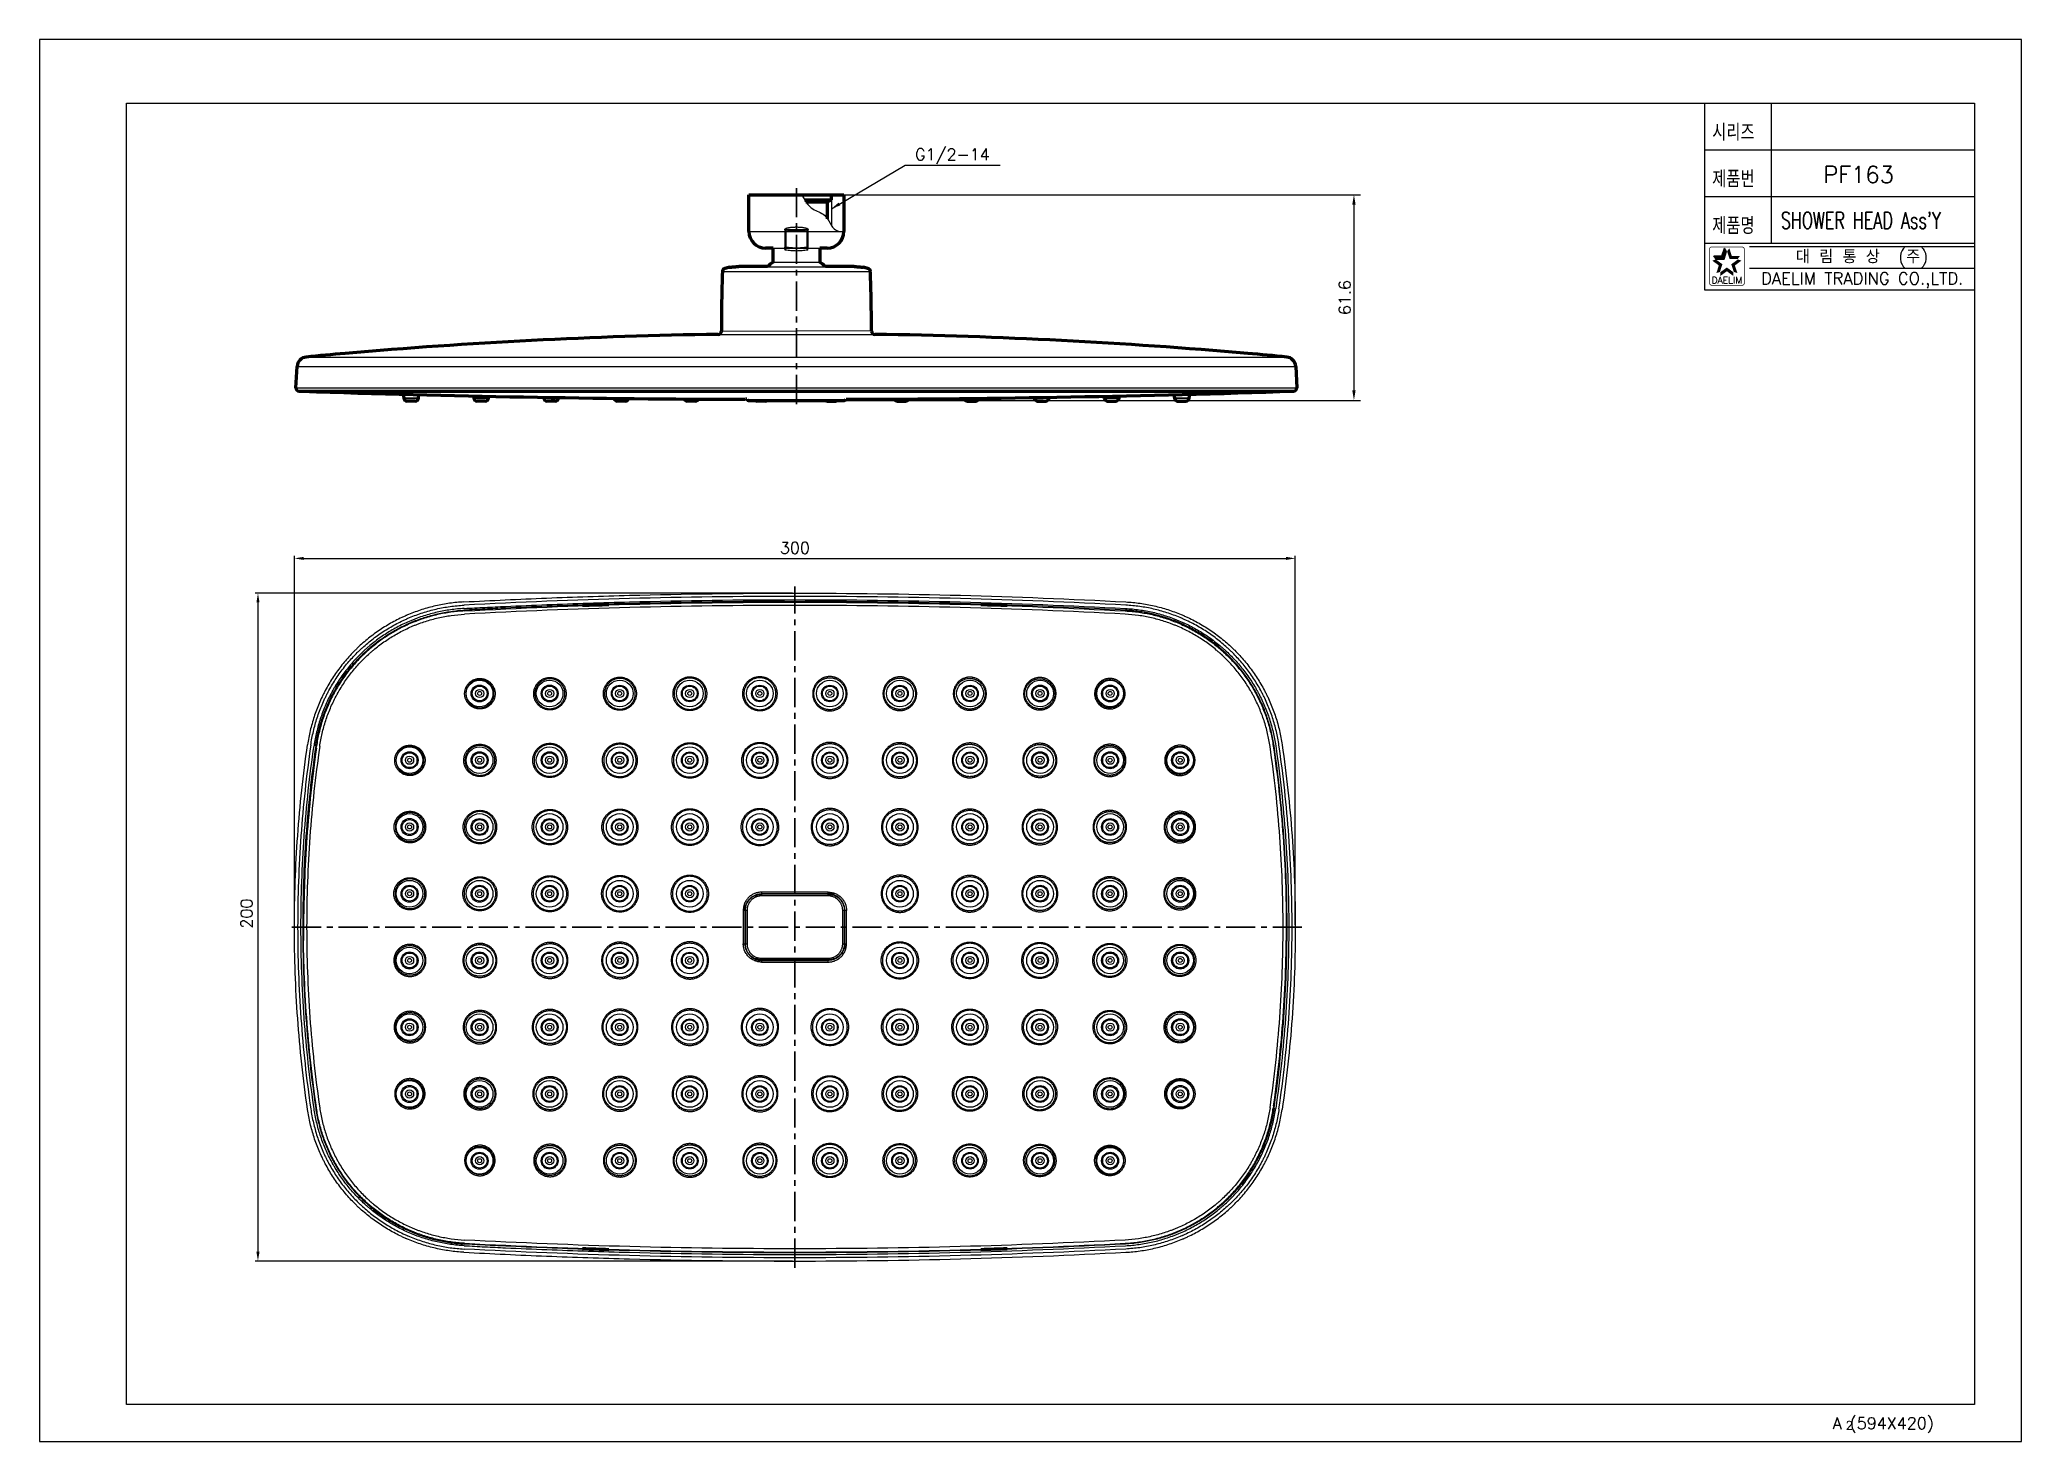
# Model space of a CAD drawing. Extents: x 60870 to 61464, y -29263 to -28843.
import ezdxf
from ezdxf.enums import TextEntityAlignment as Align

# ---------------------------------------------------------------- set-up
doc = ezdxf.new("R2010")
doc.units = 0
doc.header["$LTSCALE"] = 7
doc.header["$MEASUREMENT"] = 0
doc.linetypes.add('CENTER', pattern=[2, 1.25, -0.25, 0.25, -0.25])
doc.layers.get('0').update_dxf_attribs({"color": 2, "linetype": 'CONTINUOUS'})
for name, color, linetype in [('08_ALL_FEATURES', 7, 'CONTINUOUS'), ('1', 1, 'CENTER'), ('DIM', 2, 'CONTINUOUS'), ('DWG', 7, 'CONTINUOUS'), ('TXT', 4, 'CONTINUOUS')]:
    doc.layers.add(name, color=color, linetype=linetype)
doc.styles.add('GHS', font='ROMANS.shx', dxfattribs={"bigfont": 'GHS.shx'})
doc.styles.add('ROMANS', font='romans', dxfattribs={"bigfont": 'GHS.shx'})

msp = doc.modelspace()

# ---------------------------------------------------------------- texts
at = {"color": 7, "style": 'GHS'}
msp.add_text('PF163', height=5, dxfattribs=at).set_placement((61415.26, -28883.9), align=Align.MIDDLE)
at = {"style": 'GHS', "width": 0.7}
msp.add_text("SHOWER HEAD Ass'Y", height=5, dxfattribs=at).set_placement((61391.95, -28900.13))
at = {"color": 7, "linetype": 'Continuous'}
for s, height, style, p in [('대 림 통 상  (주)', 4, 'GHS', (61416.3, -28908.78)), ('DAELIM TRADING CO.,LTD.', 3.6, 'ROMANS', (61416.3, -28915.55))]:
    msp.add_text(s, height=height, dxfattribs=dict(at, style=style)).set_placement(p, align=Align.MIDDLE)
at = {"color": 2, "linetype": 'Continuous', "style": 'ROMANS'}
msp.add_text('DAELIM', height=2, dxfattribs=at).set_placement((61375.77, -28916.55), align=Align.CENTER)
at = {"layer": 'DIM', "style": 'GHS', "width": 0.8}
for s, p in [('시리즈', (61371.38, -28873.75)), ('제품번', (61371.38, -28887.75)), ('제품명', (61371.38, -28901.75))]:
    msp.add_text(s, height=5, dxfattribs=at).set_placement(p)
at = {"layer": 'DIM', "style": 'GHS'}
msp.add_text('G1/2-14', height=3.5, dxfattribs=at).set_placement((61132.46, -28879.64))
msp.add_text('300', height=3.5, dxfattribs=at).set_placement((61096.41, -28997.51), align=Align.CENTER)
msp.add_text('200', height=3.5, rotation=90, dxfattribs=at).set_placement((60933.8, -29105.34), align=Align.CENTER)
at = {"layer": 'DIM', "insert": (61261.24, -28920.76), "char_height": 3.5, "attachment_point": 5, "rotation": 90, "style": 'GHS'}
msp.add_mtext('\\A1;61.6', dxfattribs=at)
at = {"layer": 'DWG', "style": 'GHS'}
for s, height, p in [('A (594X420)', 3.5, (61407.5, -29259.79)), ('2', 2.5, (61411.39, -29259.92))]:
    msp.add_text(s, height=height, dxfattribs=at).set_placement(p)

# ---------------------------------------------------------------- blocks, each defined once
blk = doc.blocks.new('BORDER')
for p, q in [((1, 1), (0, 1)), ((0, 1), (0, 0)), ((1, 0), (1, 1)), ((0, 0), (1, 0))]:
    blk.add_line(p, q)

# ---------------------------------------------------------------- linework, layer by layer
at = {"color": 7}
for p, q in [((61369.04, -28862.48), (61369.04, -28918.48)), ((61389.04, -28862.48), (61389.04, -28904.48)), ((61369.04, -28876.48), (61450.04, -28876.48)), ((61369.04, -28890.48), (61450.04, -28890.48)), ((61369.04, -28904.48), (61450.04, -28904.48)), ((61369.04, -28918.48), (61450.04, -28918.48))]:
    msp.add_line(p, q, dxfattribs=at)
at = {"color": 7, "linetype": 'Continuous'}
for p, q in [((61093.37, -28900.47), (61093.37, -28905.65)), ((61093.68, -28900.47), (61093.37, -28900.47)), ((61093.68, -28900.47), (61093.68, -28905.65)), ((61100.08, -28905.65), (61100.08, -28900.47)), ((61100.39, -28900.47), (61100.08, -28900.47)), ((61100.39, -28905.65), (61100.39, -28900.47)), ((61093.68, -28905.65), (61093.52, -28906.52)), ((61100.23, -28906.52), (61100.08, -28905.65))]:
    msp.add_line(p, q, dxfattribs=at)
at = {"color": 2}
for p, q in [((61372.52, -28909.21), (61371.86, -28908.3)), ((61371.86, -28908.3), (61374.28, -28908.3)), ((61372.52, -28909.21), (61374.95, -28909.21)), ((61374.28, -28908.3), (61375.03, -28905.99)), ((61374.95, -28909.21), (61375.69, -28906.91)), ((61375.69, -28906.91), (61375.03, -28905.99))]:
    msp.add_line(p, q, dxfattribs=at)
at = {"color": 2, "linetype": 'Continuous'}
for p, q in [((61382.54, -28905.48), (61450.04, -28905.48)), ((61382.54, -28911.98), (61450.04, -28911.98))]:
    msp.add_line(p, q, dxfattribs=at)
at = {"color": 2, "linetype": 'Continuous', "const_width": 0.2}
for points in [[(61370.52, -28906.35, -0.414214), (61371.27, -28905.6)], [(61370.52, -28916.35), (61370.52, -28906.35, -1)], [(61371.27, -28905.6), (61380.27, -28905.6, -0.414214), (61381.02, -28906.35, 0.043396)], [(61381.02, -28906.35), (61381.02, -28916.35, -0.414214), (61380.27, -28917.1)], [(61380.27, -28917.1), (61371.52, -28917.1, -0.414214), (61370.52, -28916.35, 0.672398)]]:
    msp.add_lwpolyline(points, format="xyb", dxfattribs=at)
at = {"color": 7, "linetype": 'Continuous'}
for points, start_tangent, end_tangent in [([(61093.37, -28900.47), (61093.39, -28900.35), (61093.43, -28900.24), (61093.51, -28900.15), (61093.61, -28900.09), (61093.71, -28900.03), (61093.82, -28899.99), (61094.04, -28899.92), (61094.27, -28899.87), (61094.5, -28899.82), (61094.73, -28899.78), (61094.97, -28899.74), (61095.44, -28899.68), (61095.92, -28899.64), (61096.4, -28899.62), (61096.88, -28899.61), (61097.36, -28899.62), (61097.84, -28899.64), (61098.32, -28899.68), (61098.79, -28899.74), (61099.03, -28899.78), (61099.26, -28899.82), (61099.49, -28899.87), (61099.72, -28899.92), (61099.94, -28899.99), (61100.05, -28900.03), (61100.15, -28900.09), (61100.25, -28900.15), (61100.32, -28900.24), (61100.37, -28900.35), (61100.39, -28900.47)], (-0.000243, 1), (0.000061, -1)), ([(61093.68, -28900.47), (61093.66, -28900.42), (61093.65, -28900.4), (61093.65, -28900.37), (61093.66, -28900.36), (61093.67, -28900.36), (61093.68, -28900.35), (61093.7, -28900.35), (61093.72, -28900.35), (61093.75, -28900.35), (61093.8, -28900.36), (61093.85, -28900.36), (61093.95, -28900.37), (61094.05, -28900.38), (61094.16, -28900.38), (61094.26, -28900.39), (61094.36, -28900.39), (61094.46, -28900.39), (61094.57, -28900.39), (61094.77, -28900.39), (61094.98, -28900.39), (61095.18, -28900.38), (61095.59, -28900.38), (61096, -28900.37), (61096.41, -28900.36), (61096.83, -28900.36), (61097.24, -28900.36), (61097.65, -28900.36), (61098.06, -28900.37), (61098.26, -28900.38), (61098.47, -28900.38), (61098.67, -28900.39), (61098.88, -28900.39), (61099.08, -28900.39), (61099.29, -28900.39), (61099.39, -28900.39), (61099.49, -28900.39), (61099.6, -28900.38), (61099.7, -28900.38), (61099.8, -28900.37), (61099.9, -28900.36), (61099.95, -28900.36), (61100.01, -28900.35), (61100.03, -28900.35), (61100.06, -28900.35), (61100.08, -28900.35), (61100.1, -28900.37)], (-0.48559, 0.874187), (0.517073, -0.855941)), ([(61100.08, -28900.47), (61099.89, -28900.54), (61099.7, -28900.59), (61099.3, -28900.66), (61098.9, -28900.7), (61098.49, -28900.72), (61098.09, -28900.72), (61097.69, -28900.73), (61096.88, -28900.73), (61096.07, -28900.73), (61095.67, -28900.72), (61095.26, -28900.72), (61094.86, -28900.7), (61094.46, -28900.66), (61094.06, -28900.59), (61093.87, -28900.54), (61093.68, -28900.47)], (-0.900077, -0.43573), (-0.90008, 0.435725)), ([(61100.1, -28900.37), (61100.11, -28900.4), (61100.1, -28900.42), (61100.08, -28900.47)], (0.517073, -0.855941), (-0.489545, -0.871978)), ([(61093.52, -28906.52), (61093.46, -28906.36), (61093.41, -28906.15), (61093.38, -28905.91), (61093.37, -28905.65)], (-0.466996, 0.884259), (0, 1)), ([(61100.23, -28906.52), (61098.56, -28906.73), (61096.88, -28906.81), (61095.2, -28906.73), (61093.52, -28906.52)], (-0.986059, -0.166396), (-0.98606, 0.166393)), ([(61100.08, -28905.65), (61098.49, -28905.87), (61096.88, -28905.94), (61095.27, -28905.87), (61093.68, -28905.65)], (-0.984857, -0.17337), (-0.984858, 0.173366)), ([(61100.23, -28906.52), (61100.3, -28906.36), (61100.34, -28906.15), (61100.37, -28905.91), (61100.39, -28905.65)], (0.466996, 0.884259), (0, 1))]:
    msp.add_spline(points, degree=3, dxfattribs=dict(at, start_tangent=start_tangent, end_tangent=end_tangent))
at = {"color": 2}
for points in [[(61373.36, -28911.13), (61374.44, -28910.78), (61371.4, -28909.7), (61372.47, -28909.35)], [(61371.86, -28908.3), (61372.52, -28909.21), (61374.28, -28908.3), (61374.95, -28909.21)], [(61374.28, -28908.3), (61374.95, -28909.21), (61375.03, -28905.99), (61375.69, -28906.91)], [(61376.51, -28905.99), (61375.84, -28906.91), (61377.26, -28908.3), (61376.59, -28909.21)], [(61377.26, -28908.3), (61376.59, -28909.21), (61379.68, -28908.3), (61379.02, -28909.21)], [(61380.14, -28909.7), (61379.06, -28909.35), (61378.18, -28911.13), (61377.1, -28910.78)], [(61372.61, -28913.43), (61373.69, -28913.08), (61373.36, -28911.13), (61374.44, -28910.78)], [(61375.77, -28912.88), (61375.77, -28911.75), (61373.81, -28914.3), (61373.81, -28913.17)], [(61377.73, -28914.3), (61377.73, -28913.17), (61375.77, -28912.88), (61375.77, -28911.75)], [(61378.18, -28911.13), (61377.1, -28910.78), (61378.93, -28913.43), (61377.85, -28913.08)]]:
    msp.add_solid(points, dxfattribs=at)
at = {"layer": '08_ALL_FEATURES', "color": 7, "linetype": 'Continuous'}
for p, q in [((61086.43, -29099.41), (61086.56, -29099.54)), ((61106.26, -29099.54), (61086.56, -29099.54)), ((61106.39, -29099.41), (61106.26, -29099.54)), ((60949.09, -29105.41), (60949.09, -29113.37)), ((61081.57, -29104.54), (61081.44, -29104.41)), ((61111.25, -29104.39), (61111.25, -29104.39)), ((61111.26, -29104.54), (61111.39, -29104.41)), ((61243.74, -29105.41), (61243.74, -29113.37)), ((60949.09, -29113.37), (60949.06, -29113.37)), ((60949.09, -29113.37), (60949.18, -29113.37)), ((61081.57, -29114.24), (61081.44, -29114.37)), ((61111.25, -29114.38), (61111.25, -29114.38)), ((61111.26, -29114.24), (61111.39, -29114.37)), ((61243.74, -29113.37), (61243.64, -29113.37)), ((61243.74, -29113.37), (61243.76, -29113.37)), ((61086.43, -29119.36), (61086.56, -29119.23)), ((61106.26, -29119.23), (61086.56, -29119.23)), ((61106.39, -29119.36), (61106.26, -29119.23))]:
    msp.add_line(p, q, dxfattribs=at)
for centre, radius in [((61001.92, -29039.39), 4), ((61001.92, -29039.39), 2.54), ((61001.92, -29039.39), 2.22), ((61001.92, -29039.39), 1.23), ((61001.92, -29039.39), 0.6), ((61022.91, -29039.39), 4), ((61022.91, -29039.39), 2.52), ((61022.91, -29039.39), 2.22), ((61022.91, -29039.39), 1.23), ((61022.91, -29039.39), 0.6), ((61043.91, -29039.39), 4), ((61043.91, -29039.39), 2.49), ((61043.91, -29039.39), 2.22), ((61043.91, -29039.39), 1.23), ((61043.91, -29039.39), 0.6), ((61064.91, -29039.39), 4), ((61064.91, -29039.39), 2.48), ((61064.91, -29039.39), 2.22), ((61064.91, -29039.39), 1.23), ((61064.91, -29039.39), 0.6), ((61085.91, -29039.39), 4), ((61085.91, -29039.39), 2.48), ((61085.91, -29039.39), 2.22), ((61085.91, -29039.39), 1.23), ((61085.91, -29039.39), 0.6), ((61106.91, -29039.39), 4), ((61106.91, -29039.39), 2.48), ((61106.91, -29039.39), 2.22), ((61106.91, -29039.39), 1.23), ((61106.91, -29039.39), 0.6), ((61127.91, -29039.39), 4), ((61127.91, -29039.39), 2.48), ((61127.91, -29039.39), 2.22), ((61127.91, -29039.39), 1.23), ((61127.91, -29039.39), 0.6), ((61148.91, -29039.39), 4), ((61148.91, -29039.39), 2.49), ((61148.91, -29039.39), 2.22), ((61148.91, -29039.39), 1.23), ((61148.91, -29039.39), 0.6), ((61169.91, -29039.39), 4), ((61169.91, -29039.39), 2.52), ((61169.91, -29039.39), 2.22), ((61169.91, -29039.39), 1.23), ((61169.91, -29039.39), 0.6), ((61190.91, -29039.39), 4), ((61190.91, -29039.39), 2.54), ((61190.91, -29039.39), 2.22), ((61190.91, -29039.39), 1.23), ((61190.91, -29039.39), 0.6), ((60980.92, -29059.39), 4), ((60980.92, -29059.39), 2.56), ((60980.92, -29059.39), 2.22), ((60980.92, -29059.39), 1.23), ((61001.92, -29059.39), 4), ((61001.92, -29059.39), 2.54), ((61001.92, -29059.39), 2.22), ((61001.92, -29059.39), 1.23), ((61022.91, -29059.39), 4), ((61022.91, -29059.39), 2.52), ((61022.91, -29059.39), 2.22), ((61022.91, -29059.39), 1.23), ((61043.91, -29059.39), 4), ((61043.91, -29059.39), 2.49), ((61043.91, -29059.39), 2.22), ((61043.91, -29059.39), 1.23), ((61064.91, -29059.39), 4), ((61064.91, -29059.39), 2.48), ((61064.91, -29059.39), 2.22), ((61064.91, -29059.39), 1.23), ((61085.91, -29059.39), 4), ((61085.91, -29059.39), 2.48), ((61085.91, -29059.39), 2.22), ((61085.91, -29059.39), 1.23), ((61106.91, -29059.39), 4), ((61106.91, -29059.39), 2.48), ((61106.91, -29059.39), 2.22), ((61106.91, -29059.39), 1.23), ((61127.91, -29059.39), 4), ((61127.91, -29059.39), 2.48), ((61127.91, -29059.39), 2.22), ((61127.91, -29059.39), 1.23), ((61148.91, -29059.39), 4), ((61148.91, -29059.39), 2.49), ((61148.91, -29059.39), 2.22), ((61148.91, -29059.39), 1.23), ((61169.91, -29059.39), 4), ((61169.91, -29059.39), 2.52), ((61169.91, -29059.39), 2.22), ((61169.91, -29059.39), 1.23), ((61190.91, -29059.39), 4), ((61190.91, -29059.39), 2.54), ((61190.91, -29059.39), 2.22), ((61190.91, -29059.39), 1.23), ((61211.91, -29059.39), 4), ((61211.91, -29059.39), 2.56), ((61211.91, -29059.39), 2.22), ((61211.91, -29059.39), 1.23), ((60980.92, -29059.39), 0.6), ((61001.92, -29059.39), 0.6), ((61022.91, -29059.39), 0.6), ((61043.91, -29059.39), 0.6), ((61064.91, -29059.39), 0.6), ((61085.91, -29059.39), 0.6), ((61106.91, -29059.39), 0.6), ((61127.91, -29059.39), 0.6), ((61148.91, -29059.39), 0.6), ((61169.91, -29059.39), 0.6), ((61190.91, -29059.39), 0.6), ((61211.91, -29059.39), 0.6), ((60980.92, -29079.39), 4), ((61001.92, -29079.39), 4), ((61022.91, -29079.39), 4), ((61043.91, -29079.39), 4), ((61064.91, -29079.39), 4), ((61085.91, -29079.39), 4), ((61106.91, -29079.39), 4), ((61127.91, -29079.39), 4), ((61148.91, -29079.39), 4), ((61169.91, -29079.39), 4), ((61190.91, -29079.39), 4), ((61211.91, -29079.39), 4), ((60980.92, -29079.39), 2.56), ((60980.92, -29079.39), 2.22), ((60980.92, -29079.39), 1.23), ((60980.92, -29079.39), 0.6), ((61001.92, -29079.39), 2.54), ((61001.92, -29079.39), 2.22), ((61001.92, -29079.39), 1.23), ((61001.92, -29079.39), 0.6), ((61022.91, -29079.39), 2.52), ((61022.91, -29079.39), 2.22), ((61022.91, -29079.39), 1.23), ((61022.91, -29079.39), 0.6), ((61043.91, -29079.39), 2.49), ((61043.91, -29079.39), 2.22), ((61043.91, -29079.39), 1.23), ((61043.91, -29079.39), 0.6), ((61064.91, -29079.39), 2.48), ((61064.91, -29079.39), 2.22), ((61064.91, -29079.39), 1.23), ((61064.91, -29079.39), 0.6), ((61085.91, -29079.39), 2.48), ((61085.91, -29079.39), 2.22), ((61085.91, -29079.39), 1.23), ((61085.91, -29079.39), 0.6), ((61106.91, -29079.39), 2.48), ((61106.91, -29079.39), 2.22), ((61106.91, -29079.39), 1.23), ((61106.91, -29079.39), 0.6), ((61127.91, -29079.39), 2.48), ((61127.91, -29079.39), 2.22), ((61127.91, -29079.39), 1.23), ((61127.91, -29079.39), 0.6), ((61148.91, -29079.39), 2.49), ((61148.91, -29079.39), 2.22), ((61148.91, -29079.39), 1.23), ((61148.91, -29079.39), 0.6), ((61169.91, -29079.39), 2.52), ((61169.91, -29079.39), 2.22), ((61169.91, -29079.39), 1.23), ((61169.91, -29079.39), 0.6), ((61190.91, -29079.39), 2.54), ((61190.91, -29079.39), 2.22), ((61190.91, -29079.39), 1.23), ((61190.91, -29079.39), 0.6), ((61211.91, -29079.39), 2.56), ((61211.91, -29079.39), 2.22), ((61211.91, -29079.39), 1.23), ((61211.91, -29079.39), 0.6), ((60980.92, -29099.39), 4), ((60980.92, -29099.39), 2.56), ((60980.92, -29099.39), 2.22), ((60980.92, -29099.39), 1.23), ((60980.92, -29099.39), 0.6), ((61001.92, -29099.39), 4), ((61001.92, -29099.39), 2.54), ((61001.92, -29099.39), 2.22), ((61001.92, -29099.39), 1.23), ((61001.92, -29099.39), 0.6), ((61022.91, -29099.39), 4), ((61022.91, -29099.39), 2.52), ((61022.91, -29099.39), 2.22), ((61022.91, -29099.39), 1.23), ((61022.91, -29099.39), 0.6), ((61043.91, -29099.39), 4), ((61043.91, -29099.39), 2.49), ((61043.91, -29099.39), 2.22), ((61043.91, -29099.39), 1.23), ((61043.91, -29099.39), 0.6), ((61064.91, -29099.39), 4), ((61064.91, -29099.39), 2.48), ((61064.91, -29099.39), 2.22), ((61064.91, -29099.39), 1.23), ((61064.91, -29099.39), 0.6), ((61127.91, -29099.39), 4), ((61127.91, -29099.39), 2.48), ((61127.91, -29099.39), 2.22), ((61127.91, -29099.39), 1.23), ((61127.91, -29099.39), 0.6), ((61148.91, -29099.39), 4), ((61148.91, -29099.39), 2.49), ((61148.91, -29099.39), 2.22), ((61148.91, -29099.39), 1.23), ((61148.91, -29099.39), 0.6), ((61169.91, -29099.39), 4), ((61169.91, -29099.39), 2.52), ((61169.91, -29099.39), 2.22), ((61169.91, -29099.39), 1.23), ((61169.91, -29099.39), 0.6), ((61190.91, -29099.39), 4), ((61190.91, -29099.39), 2.54), ((61190.91, -29099.39), 2.22), ((61190.91, -29099.39), 1.23), ((61190.91, -29099.39), 0.6), ((61211.91, -29099.39), 4), ((61211.91, -29099.39), 2.56), ((61211.91, -29099.39), 2.22), ((61211.91, -29099.39), 1.23), ((61211.91, -29099.39), 0.6), ((60980.92, -29119.39), 4), ((60980.92, -29119.39), 2.56), ((60980.92, -29119.39), 2.22), ((61001.92, -29119.39), 4), ((61001.92, -29119.39), 2.54), ((61001.92, -29119.39), 2.22), ((61022.91, -29119.39), 4), ((61022.91, -29119.39), 2.52), ((61022.91, -29119.39), 2.22), ((61043.91, -29119.39), 4), ((61043.91, -29119.39), 2.49), ((61043.91, -29119.39), 2.22), ((61064.91, -29119.39), 4), ((61064.91, -29119.39), 2.48), ((61064.91, -29119.39), 2.22), ((61127.91, -29119.39), 4), ((61127.91, -29119.39), 2.48), ((61127.91, -29119.39), 2.22), ((61148.91, -29119.39), 4), ((61148.91, -29119.39), 2.49), ((61148.91, -29119.39), 2.22), ((61169.91, -29119.39), 4), ((61169.91, -29119.39), 2.52), ((61169.91, -29119.39), 2.22), ((61190.91, -29119.39), 4), ((61190.91, -29119.39), 2.54), ((61190.91, -29119.39), 2.22), ((61211.91, -29119.39), 4), ((61211.91, -29119.39), 2.56), ((61211.91, -29119.39), 2.22), ((60980.92, -29119.39), 1.23), ((60980.92, -29119.39), 0.6), ((61001.92, -29119.39), 1.23), ((61001.92, -29119.39), 0.6), ((61022.91, -29119.39), 1.23), ((61022.91, -29119.39), 0.6), ((61043.91, -29119.39), 1.23), ((61043.91, -29119.39), 0.6), ((61064.91, -29119.39), 1.23), ((61064.91, -29119.39), 0.6), ((61127.91, -29119.39), 1.23), ((61127.91, -29119.39), 0.6), ((61148.91, -29119.39), 1.23), ((61148.91, -29119.39), 0.6), ((61169.91, -29119.39), 1.23), ((61169.91, -29119.39), 0.6), ((61190.91, -29119.39), 1.23), ((61190.91, -29119.39), 0.6), ((61211.91, -29119.39), 1.23), ((61211.91, -29119.39), 0.6), ((60980.92, -29139.39), 4), ((61001.92, -29139.39), 4), ((61022.91, -29139.39), 4), ((61043.91, -29139.39), 4), ((61064.91, -29139.39), 4), ((61085.91, -29139.39), 4), ((61106.91, -29139.39), 4), ((61127.91, -29139.39), 4), ((61148.91, -29139.39), 4), ((61169.91, -29139.39), 4), ((61190.91, -29139.39), 4), ((61211.91, -29139.39), 4), ((60980.92, -29139.39), 2.56), ((60980.92, -29139.39), 2.22), ((60980.92, -29139.39), 1.23), ((60980.92, -29139.39), 0.6), ((61001.92, -29139.39), 2.54), ((61001.92, -29139.39), 2.22), ((61001.92, -29139.39), 1.23), ((61001.92, -29139.39), 0.6), ((61022.91, -29139.39), 2.52), ((61022.91, -29139.39), 2.22), ((61022.91, -29139.39), 1.23), ((61022.91, -29139.39), 0.6), ((61043.91, -29139.39), 2.49), ((61043.91, -29139.39), 2.22), ((61043.91, -29139.39), 1.23), ((61043.91, -29139.39), 0.6), ((61064.91, -29139.39), 2.48), ((61064.91, -29139.39), 2.22), ((61064.91, -29139.39), 1.23), ((61064.91, -29139.39), 0.6), ((61085.91, -29139.39), 2.48), ((61085.91, -29139.39), 2.22), ((61085.91, -29139.39), 1.23), ((61085.91, -29139.39), 0.6), ((61106.91, -29139.39), 2.48), ((61106.91, -29139.39), 2.22), ((61106.91, -29139.39), 1.23), ((61106.91, -29139.39), 0.6), ((61127.91, -29139.39), 2.48), ((61127.91, -29139.39), 2.22), ((61127.91, -29139.39), 1.23), ((61127.91, -29139.39), 0.6), ((61148.91, -29139.39), 2.49), ((61148.91, -29139.39), 2.22), ((61148.91, -29139.39), 1.23), ((61148.91, -29139.39), 0.6), ((61169.91, -29139.39), 2.52), ((61169.91, -29139.39), 2.22), ((61169.91, -29139.39), 1.23), ((61169.91, -29139.39), 0.6), ((61190.91, -29139.39), 2.54), ((61190.91, -29139.39), 2.22), ((61190.91, -29139.39), 1.23), ((61190.91, -29139.39), 0.6), ((61211.91, -29139.39), 2.56), ((61211.91, -29139.39), 2.22), ((61211.91, -29139.39), 1.23), ((61211.91, -29139.39), 0.6), ((60980.92, -29159.39), 4), ((60980.92, -29159.39), 2.56), ((60980.92, -29159.39), 2.22), ((60980.92, -29159.39), 1.23), ((60980.92, -29159.39), 0.6), ((61001.92, -29159.39), 4), ((61001.92, -29159.39), 2.54), ((61001.92, -29159.39), 2.22), ((61001.92, -29159.39), 1.23), ((61001.92, -29159.39), 0.6), ((61022.91, -29159.39), 4), ((61022.91, -29159.39), 2.52), ((61022.91, -29159.39), 2.22), ((61022.91, -29159.39), 1.23), ((61022.91, -29159.39), 0.6), ((61043.91, -29159.39), 4), ((61043.91, -29159.39), 2.49), ((61043.91, -29159.39), 2.22), ((61043.91, -29159.39), 1.23), ((61043.91, -29159.39), 0.6), ((61064.91, -29159.39), 4), ((61064.91, -29159.39), 2.48), ((61064.91, -29159.39), 2.22), ((61064.91, -29159.39), 1.23), ((61064.91, -29159.39), 0.6), ((61085.91, -29159.39), 4), ((61085.91, -29159.39), 2.48), ((61085.91, -29159.39), 2.22), ((61085.91, -29159.39), 1.23), ((61085.91, -29159.39), 0.6), ((61106.91, -29159.39), 4), ((61106.91, -29159.39), 2.48), ((61106.91, -29159.39), 2.22), ((61106.91, -29159.39), 1.23), ((61106.91, -29159.39), 0.6), ((61127.91, -29159.39), 4), ((61127.91, -29159.39), 2.48), ((61127.91, -29159.39), 2.22), ((61127.91, -29159.39), 1.23), ((61127.91, -29159.39), 0.6), ((61148.91, -29159.39), 4), ((61148.91, -29159.39), 2.49), ((61148.91, -29159.39), 2.22), ((61148.91, -29159.39), 1.23), ((61148.91, -29159.39), 0.6), ((61169.91, -29159.39), 4), ((61169.91, -29159.39), 2.52), ((61169.91, -29159.39), 2.22), ((61169.91, -29159.39), 1.23), ((61169.91, -29159.39), 0.6), ((61190.91, -29159.39), 4), ((61190.91, -29159.39), 2.54), ((61190.91, -29159.39), 2.22), ((61190.91, -29159.39), 1.23), ((61190.91, -29159.39), 0.6), ((61211.91, -29159.39), 4), ((61211.91, -29159.39), 2.56), ((61211.91, -29159.39), 2.22), ((61211.91, -29159.39), 1.23), ((61211.91, -29159.39), 0.6), ((61001.92, -29179.39), 4), ((61001.92, -29179.39), 2.54), ((61001.92, -29179.39), 2.22), ((61022.91, -29179.39), 4), ((61022.91, -29179.39), 2.52), ((61022.91, -29179.39), 2.22), ((61043.91, -29179.39), 4), ((61043.91, -29179.39), 2.49), ((61043.91, -29179.39), 2.22), ((61064.91, -29179.39), 4), ((61064.91, -29179.39), 2.48), ((61064.91, -29179.39), 2.22), ((61085.91, -29179.39), 4), ((61085.91, -29179.39), 2.48), ((61085.91, -29179.39), 2.22), ((61106.91, -29179.39), 4), ((61106.91, -29179.39), 2.48), ((61106.91, -29179.39), 2.22), ((61127.91, -29179.39), 4), ((61127.91, -29179.39), 2.48), ((61127.91, -29179.39), 2.22), ((61148.91, -29179.39), 4), ((61148.91, -29179.39), 2.49), ((61148.91, -29179.39), 2.22), ((61169.91, -29179.39), 4), ((61169.91, -29179.39), 2.52), ((61169.91, -29179.39), 2.22), ((61190.91, -29179.39), 4), ((61190.91, -29179.39), 2.54), ((61190.91, -29179.39), 2.22), ((61001.92, -29179.39), 1.23), ((61001.92, -29179.39), 0.6), ((61022.91, -29179.39), 1.23), ((61022.91, -29179.39), 0.6), ((61043.91, -29179.39), 1.23), ((61043.91, -29179.39), 0.6), ((61064.91, -29179.39), 1.23), ((61064.91, -29179.39), 0.6), ((61085.91, -29179.39), 1.23), ((61085.91, -29179.39), 0.6), ((61106.91, -29179.39), 1.23), ((61106.91, -29179.39), 0.6), ((61127.91, -29179.39), 1.23), ((61127.91, -29179.39), 0.6), ((61148.91, -29179.39), 1.23), ((61148.91, -29179.39), 0.6), ((61169.91, -29179.39), 1.23), ((61169.91, -29179.39), 0.6), ((61190.91, -29179.39), 1.23), ((61190.91, -29179.39), 0.6)]:
    msp.add_circle(centre, radius, dxfattribs=at)
for centre, start, end in [((61328.45, -29109.39), 179.39895, 180.60105), ((60864.38, -29109.39), 359.39895, 0.60105)]:
    msp.add_arc(centre, 379.41, start, end, dxfattribs=at)
for centre, major_axis, ratio, start_param, end_param in [((61086.42, -29100.05), (0, 0.5), 0.002219, 6.230825, 7.851908), ((61096.41, -29334.98), (-4498.51, 0), 0.052336, 4.710167, 4.714611), ((61096.41, -29335.51), (4499.01, 0), 0.052336, 1.568575, 1.573018), ((61096.41, -29334.36), (-4498.77, 0), 0.052336, 4.71017, 4.714608), ((61086.43, -29098.91), (0, 0.5), 0.002216, 1.56847, 3.089233), ((61096.41, -29334.83), (4498.27, 0), 0.052336, 1.568577, 1.573015), ((61106.39, -29098.91), (0, 0.5), 0.002216, 3.193953, 4.714715), ((61106.41, -29100.05), (0, -0.5), 0.002219, 1.57287, 3.193953), ((61080.94, -29104.41), (-0.5, 0), 0.001106, 3.193953, 4.715825), ((61316.4, -29109.39), (0, -4499.02), 0.052336, 4.711282, 4.713496), ((61316.87, -29109.39), (0, 4498.52), 0.052336, 1.569689, 1.571904), ((61082.07, -29104.39), (-0.5, 0), 0.001109, 4.715572, 6.284385), ((61317.55, -29109.39), (0, 4499.26), 0.052336, 1.569686, 1.571907), ((61110.75, -29104.39), (-0.5, 0), 0.001109, 3.141985, 4.709206), ((60875.28, -29109.39), (0, -4499.26), 0.052336, 1.569686, 1.571907), ((61111.89, -29104.41), (0.5, 0), 0.001106, 1.567361, 3.089233), ((60875.95, -29109.39), (0, -4498.52), 0.052336, 1.569689, 1.571904), ((60876.43, -29109.39), (0, 4499.02), 0.052336, 4.711282, 4.713496), ((61080.94, -29114.37), (-0.5, 0), 0.001106, 1.567361, 3.089233), ((61082.07, -29114.38), (-0.5, 0), 0.001109, 6.281986, 7.850798), ((61110.75, -29114.38), (-0.5, 0), 0.001109, 1.57398, 3.141201), ((61111.89, -29114.37), (0.5, 0), 0.001106, 3.193953, 4.715825), ((61096.41, -28883.27), (-4499.01, 0), 0.052336, 1.568575, 1.573018), ((61086.42, -29118.73), (0, -0.5), 0.002219, 4.714463, 6.335545), ((61096.41, -28883.79), (4498.51, 0), 0.052336, 4.710167, 4.714611), ((61096.41, -28883.94), (4498.27, 0), 0.052336, 4.71017, 4.714608), ((61086.43, -29119.86), (0, -0.5), 0.002216, 3.193953, 4.714715), ((61096.41, -28884.42), (-4498.77, 0), 0.052336, 1.568577, 1.573015), ((61106.39, -29119.86), (0, -0.5), 0.002216, 1.56847, 3.089233), ((61106.41, -29118.73), (0, 0.5), 0.002219, 3.089233, 4.710315)]:
    msp.add_ellipse(centre, major_axis=major_axis, ratio=ratio, start_param=start_param, end_param=end_param, dxfattribs=at)
for points, knots in [([(60997.23, -29011.95), (61001.36, -29011.73), (61005.49, -29011.53), (61013.75, -29011.14), (61026.14, -29010.61), (61038.54, -29010.2), (61063.33, -29009.54), (61079.87, -29009.32), (61112.96, -29009.32), (61146.03, -29009.76), (61179.08, -29011.07), (61195.6, -29011.95)], [0, 0, 0, 0, 0.0625, 0.0625, 0.125, 0.25, 0.25, 0.5, 0.5, 0.75, 1, 1, 1, 1]), ([(61195.57, -29012.93), (61179.06, -29012.05), (61146.02, -29010.73), (61112.95, -29010.29), (61079.87, -29010.29), (61046.81, -29010.73), (61013.77, -29012.05), (60997.26, -29012.93)], [0, 0, 0, 0, 0.25, 0.5, 0.5, 0.75, 1, 1, 1, 1]), ([(60997.23, -29011.95), (60995.78, -29012.03), (60994.35, -29012.17), (60991.52, -29012.57), (60990.12, -29012.82), (60987.35, -29013.46), (60985.97, -29013.83), (60983.25, -29014.7), (60981.91, -29015.2), (60980.41, -29015.82), (60980.16, -29015.93), (60979.92, -29016.04), (60979.75, -29016.11), (60979.67, -29016.15), (60979.25, -29016.33), (60978.93, -29016.48), (60977.95, -29016.94), (60977.3, -29017.26), (60975.4, -29018.26), (60974.16, -29018.97), (60971.76, -29020.51), (60970.59, -29021.33), (60968.32, -29023.06), (60967.22, -29023.99), (60966.02, -29025.08), (60965.89, -29025.2), (60965.69, -29025.39), (60965.62, -29025.45), (60965.49, -29025.57), (60965.16, -29025.88), (60964.84, -29026.2), (60964.07, -29026.96), (60963.58, -29027.48), (60962.12, -29029.06), (60961.2, -29030.15), (60959.45, -29032.4), (60958.62, -29033.57), (60957.07, -29035.97), (60956.34, -29037.21), (60955.58, -29038.64), (60955.5, -29038.8), (60955.33, -29039.13), (60955.09, -29039.61), (60954.85, -29040.09), (60954.39, -29041.07), (60954.09, -29041.72), (60953.25, -29043.7), (60952.25, -29046.37), (60951.48, -29049.12), (60950.83, -29051.91), (60950.56, -29053.32), (60950.35, -29054.75)], [0, 0, 0, 0, 0.0625, 0.0625, 0.125, 0.125, 0.1875, 0.1875, 0.25, 0.25, 0.257812, 0.261719, 0.261719, 0.265625, 0.265625, 0.28125, 0.28125, 0.3125, 0.3125, 0.375, 0.375, 0.4375, 0.4375, 0.5, 0.5, 0.507812, 0.507812, 0.511719, 0.511719, 0.515625, 0.53125, 0.53125, 0.5625, 0.5625, 0.625, 0.625, 0.6875, 0.6875, 0.75, 0.75, 0.757812, 0.757812, 0.765625, 0.78125, 0.78125, 0.8125, 0.8125, 0.875, 0.9375, 0.9375, 1, 1, 1, 1]), ([(60951.31, -29054.88), (60951.51, -29053.48), (60951.78, -29052.1), (60952.42, -29049.37), (60953.17, -29046.67), (60954.15, -29044.05), (60954.97, -29042.11), (60955.26, -29041.47), (60955.72, -29040.51), (60955.95, -29040.04), (60956.19, -29039.57), (60956.35, -29039.25), (60956.44, -29039.09), (60957.18, -29037.69), (60957.9, -29036.47), (60959.42, -29034.12), (60960.23, -29032.97), (60961.94, -29030.76), (60962.84, -29029.7), (60964.27, -29028.15), (60964.76, -29027.64), (60965.51, -29026.89), (60965.83, -29026.58), (60966.15, -29026.28), (60966.28, -29026.16), (60966.34, -29026.1), (60966.54, -29025.92), (60966.67, -29025.8), (60967.84, -29024.72), (60968.92, -29023.82), (60971.15, -29022.12), (60972.29, -29021.32), (60974.65, -29019.81), (60975.86, -29019.11), (60977.73, -29018.13), (60978.36, -29017.82), (60979.32, -29017.37), (60979.64, -29017.22), (60980.04, -29017.04), (60980.13, -29017), (60980.29, -29016.93), (60980.53, -29016.83), (60980.78, -29016.72), (60982.24, -29016.11), (60983.56, -29015.63), (60986.23, -29014.77), (60987.57, -29014.4), (60990.29, -29013.78), (60991.66, -29013.53), (60994.44, -29013.14), (60995.84, -29013), (60997.26, -29012.93)], [0, 0, 0, 0, 0.0625, 0.0625, 0.125, 0.1875, 0.1875, 0.21875, 0.21875, 0.234375, 0.242187, 0.242187, 0.25, 0.25, 0.3125, 0.3125, 0.375, 0.375, 0.4375, 0.4375, 0.46875, 0.46875, 0.484375, 0.488281, 0.488281, 0.492187, 0.492187, 0.5, 0.5, 0.5625, 0.5625, 0.625, 0.625, 0.6875, 0.6875, 0.71875, 0.71875, 0.734375, 0.734375, 0.738281, 0.738281, 0.742187, 0.75, 0.75, 0.8125, 0.8125, 0.875, 0.875, 0.9375, 0.9375, 1, 1, 1, 1]), ([(60997.32, -29013.91), (60995.93, -29013.99), (60994.56, -29014.12), (60991.83, -29014.5), (60989.14, -29015), (60986.49, -29015.72), (60984.53, -29016.35), (60983.88, -29016.58), (60982.9, -29016.94), (60982.42, -29017.12), (60981.94, -29017.31), (60981.61, -29017.45), (60981.45, -29017.51), (60980.01, -29018.12), (60978.77, -29018.7), (60976.33, -29019.98), (60975.15, -29020.67), (60972.84, -29022.14), (60971.71, -29022.93), (60970.07, -29024.19), (60969.54, -29024.62), (60968.74, -29025.28), (60968.41, -29025.56), (60968.09, -29025.85), (60967.96, -29025.97), (60967.89, -29026.02), (60967.7, -29026.2), (60967.57, -29026.31), (60966.42, -29027.37), (60965.44, -29028.34), (60963.58, -29030.36), (60962.69, -29031.41), (60961.02, -29033.57), (60960.22, -29034.69), (60959.1, -29036.43), (60958.74, -29037.02), (60958.22, -29037.91), (60958.04, -29038.21), (60957.83, -29038.59), (60957.79, -29038.67), (60957.71, -29038.82), (60957.58, -29039.05), (60957.46, -29039.28), (60956.73, -29040.66), (60956.14, -29041.9), (60955.07, -29044.43), (60954.59, -29045.71), (60953.74, -29048.31), (60953.37, -29049.62), (60952.75, -29052.3), (60952.49, -29053.65), (60952.29, -29055.03)], [0, 0, 0, 0, 0.0625, 0.0625, 0.125, 0.1875, 0.1875, 0.21875, 0.21875, 0.234375, 0.242188, 0.242188, 0.25, 0.25, 0.3125, 0.3125, 0.375, 0.375, 0.4375, 0.4375, 0.46875, 0.46875, 0.484375, 0.488281, 0.488281, 0.492188, 0.492188, 0.5, 0.5, 0.5625, 0.5625, 0.625, 0.625, 0.6875, 0.6875, 0.71875, 0.71875, 0.734375, 0.734375, 0.738281, 0.738281, 0.742187, 0.75, 0.75, 0.8125, 0.8125, 0.875, 0.875, 0.9375, 0.9375, 1, 1, 1, 1]), ([(60952.8, -29055.11), (60953, -29053.75), (60953.25, -29052.4), (60953.87, -29049.76), (60954.24, -29048.45), (60955.08, -29045.88), (60955.55, -29044.61), (60956.61, -29042.12), (60957.19, -29040.88), (60957.91, -29039.52), (60958.04, -29039.3), (60958.16, -29039.07), (60958.24, -29038.92), (60958.28, -29038.84), (60958.49, -29038.47), (60958.66, -29038.17), (60959.18, -29037.28), (60959.54, -29036.7), (60960.65, -29034.98), (60961.43, -29033.88), (60963.09, -29031.73), (60963.97, -29030.7), (60965.81, -29028.7), (60966.78, -29027.73), (60967.92, -29026.69), (60968.05, -29026.58), (60968.24, -29026.41), (60968.3, -29026.35), (60968.43, -29026.23), (60968.75, -29025.95), (60969.08, -29025.67), (60969.87, -29025.01), (60970.4, -29024.59), (60972.02, -29023.34), (60973.13, -29022.57), (60975.42, -29021.11), (60976.59, -29020.42), (60979, -29019.16), (60980.23, -29018.58), (60981.66, -29017.98), (60981.82, -29017.92), (60982.13, -29017.79), (60982.61, -29017.6), (60983.09, -29017.41), (60984.05, -29017.06), (60984.7, -29016.84), (60986.64, -29016.21), (60989.26, -29015.5), (60991.93, -29015), (60994.62, -29014.63), (60995.98, -29014.49), (60997.36, -29014.42)], [0, 0, 0, 0, 0.0625, 0.0625, 0.125, 0.125, 0.1875, 0.1875, 0.25, 0.25, 0.257812, 0.261719, 0.261719, 0.265625, 0.265625, 0.28125, 0.28125, 0.3125, 0.3125, 0.375, 0.375, 0.4375, 0.4375, 0.5, 0.5, 0.507813, 0.507813, 0.511719, 0.511719, 0.515625, 0.53125, 0.53125, 0.5625, 0.5625, 0.625, 0.625, 0.6875, 0.6875, 0.75, 0.75, 0.757813, 0.757813, 0.765625, 0.78125, 0.78125, 0.8125, 0.8125, 0.875, 0.9375, 0.9375, 1, 1, 1, 1]), ([(60997.37, -29014.65), (60996, -29014.72), (60994.65, -29014.85), (60991.97, -29015.23), (60989.31, -29015.72), (60986.71, -29016.43), (60984.77, -29017.05), (60984.13, -29017.27), (60983.17, -29017.63), (60982.7, -29017.81), (60982.22, -29018), (60981.9, -29018.13), (60981.74, -29018.19), (60980.33, -29018.79), (60979.1, -29019.37), (60976.7, -29020.62), (60975.53, -29021.3), (60973.26, -29022.75), (60972.15, -29023.53), (60970.54, -29024.77), (60970.01, -29025.19), (60969.23, -29025.85), (60968.9, -29026.12), (60968.58, -29026.41), (60968.45, -29026.52), (60968.39, -29026.58), (60968.2, -29026.75), (60968.07, -29026.86), (60966.94, -29027.9), (60965.97, -29028.86), (60964.14, -29030.85), (60963.27, -29031.88), (60961.62, -29034.01), (60960.84, -29035.11), (60959.73, -29036.82), (60959.38, -29037.4), (60958.86, -29038.28), (60958.69, -29038.58), (60958.48, -29038.95), (60958.44, -29039.03), (60958.36, -29039.18), (60958.24, -29039.4), (60958.12, -29039.63), (60957.4, -29040.99), (60956.82, -29042.21), (60955.76, -29044.7), (60955.29, -29045.96), (60954.45, -29048.52), (60954.09, -29049.82), (60953.47, -29052.45), (60953.22, -29053.79), (60953.02, -29055.14)], [0, 0, 0, 0, 0.0625, 0.0625, 0.125, 0.1875, 0.1875, 0.21875, 0.21875, 0.234375, 0.242188, 0.242188, 0.25, 0.25, 0.3125, 0.3125, 0.375, 0.375, 0.4375, 0.4375, 0.46875, 0.46875, 0.484375, 0.488281, 0.488281, 0.492188, 0.492188, 0.5, 0.5, 0.5625, 0.5625, 0.625, 0.625, 0.6875, 0.6875, 0.71875, 0.71875, 0.734375, 0.734375, 0.738281, 0.738281, 0.742188, 0.75, 0.75, 0.8125, 0.8125, 0.875, 0.875, 0.9375, 0.9375, 1, 1, 1, 1]), ([(60953.98, -29055.27), (60954.17, -29053.94), (60954.42, -29052.64), (60955.03, -29050.06), (60955.38, -29048.79), (60956.2, -29046.28), (60956.66, -29045.05), (60957.69, -29042.61), (60958.26, -29041.41), (60958.97, -29040.08), (60959.08, -29039.86), (60959.2, -29039.64), (60959.29, -29039.5), (60959.33, -29039.42), (60959.53, -29039.06), (60959.7, -29038.77), (60960.2, -29037.9), (60960.55, -29037.34), (60961.63, -29035.66), (60962.4, -29034.58), (60964.01, -29032.49), (60964.87, -29031.48), (60966.66, -29029.54), (60967.6, -29028.6), (60968.71, -29027.58), (60968.84, -29027.47), (60969.02, -29027.3), (60969.09, -29027.25), (60969.21, -29027.14), (60969.53, -29026.86), (60969.84, -29026.59), (60970.61, -29025.95), (60971.13, -29025.53), (60972.71, -29024.32), (60973.79, -29023.56), (60976.02, -29022.14), (60977.16, -29021.48), (60979.51, -29020.25), (60980.71, -29019.68), (60982.1, -29019.1), (60982.26, -29019.03), (60982.57, -29018.91), (60983.03, -29018.72), (60983.5, -29018.54), (60984.44, -29018.2), (60985.07, -29017.98), (60986.96, -29017.37), (60989.51, -29016.67), (60992.11, -29016.19), (60994.73, -29015.83), (60996.06, -29015.7), (60997.4, -29015.63)], [0, 0, 0, 0, 0.0625, 0.0625, 0.125, 0.125, 0.1875, 0.1875, 0.25, 0.25, 0.257812, 0.261719, 0.261719, 0.265625, 0.265625, 0.28125, 0.28125, 0.3125, 0.3125, 0.375, 0.375, 0.4375, 0.4375, 0.5, 0.5, 0.507813, 0.507813, 0.511719, 0.511719, 0.515625, 0.53125, 0.53125, 0.5625, 0.5625, 0.625, 0.625, 0.6875, 0.6875, 0.75, 0.75, 0.757813, 0.757813, 0.765625, 0.78125, 0.78125, 0.8125, 0.8125, 0.875, 0.9375, 0.9375, 1, 1, 1, 1]), ([(60997.32, -29013.91), (60999.38, -29013.8), (61001.44, -29013.7), (61005.57, -29013.49), (61011.76, -29013.19), (61026.21, -29012.57), (61038.59, -29012.16), (61063.37, -29011.5), (61079.89, -29011.28), (61112.95, -29011.28), (61145.99, -29011.72), (61179.01, -29013.03), (61195.51, -29013.91)], [0, 0, 0, 0, 0.03125, 0.03125, 0.0625, 0.125, 0.25, 0.25, 0.5, 0.5, 0.75, 1, 1, 1, 1]), ([(61195.47, -29014.42), (61178.98, -29013.54), (61145.97, -29012.23), (61112.94, -29011.79), (61079.89, -29011.79), (61063.38, -29012.01), (61038.61, -29012.67), (61030.36, -29012.94), (61017.98, -29013.43), (61013.85, -29013.61), (61007.67, -29013.9), (61005.6, -29014), (61001.48, -29014.21), (60999.42, -29014.31), (60997.36, -29014.42)], [0, 0, 0, 0, 0.25, 0.5, 0.5, 0.75, 0.75, 0.875, 0.875, 0.9375, 0.9375, 0.96875, 0.96875, 1, 1, 1, 1]), ([(61238.85, -29055.27), (61238.65, -29053.94), (61238.4, -29052.64), (61237.8, -29050.06), (61237.45, -29048.79), (61236.63, -29046.28), (61236.16, -29045.05), (61235.13, -29042.61), (61234.56, -29041.41), (61233.86, -29040.08), (61233.74, -29039.86), (61233.62, -29039.64), (61233.54, -29039.5), (61233.5, -29039.42), (61233.3, -29039.06), (61233.13, -29038.77), (61232.62, -29037.9), (61232.28, -29037.34), (61231.2, -29035.66), (61230.43, -29034.58), (61228.81, -29032.49), (61227.96, -29031.48), (61226.17, -29029.54), (61225.22, -29028.6), (61224.11, -29027.58), (61223.99, -29027.47), (61223.8, -29027.3), (61223.74, -29027.25), (61223.61, -29027.14), (61223.3, -29026.86), (61222.98, -29026.59), (61222.22, -29025.95), (61221.7, -29025.53), (61220.12, -29024.32), (61219.03, -29023.56), (61216.81, -29022.14), (61215.66, -29021.48), (61213.32, -29020.25), (61212.11, -29019.68), (61210.73, -29019.1), (61210.57, -29019.03), (61210.26, -29018.91), (61209.79, -29018.72), (61209.33, -29018.54), (61208.39, -29018.2), (61207.76, -29017.98), (61205.87, -29017.37), (61203.32, -29016.67), (61200.72, -29016.19), (61198.09, -29015.83), (61196.77, -29015.7), (61195.43, -29015.63)], [0, 0, 0, 0, 0.0625, 0.0625, 0.125, 0.125, 0.1875, 0.1875, 0.25, 0.25, 0.257813, 0.261719, 0.261719, 0.265625, 0.265625, 0.28125, 0.28125, 0.3125, 0.3125, 0.375, 0.375, 0.4375, 0.4375, 0.5, 0.5, 0.507813, 0.507813, 0.511719, 0.511719, 0.515625, 0.53125, 0.53125, 0.5625, 0.5625, 0.625, 0.625, 0.6875, 0.6875, 0.75, 0.75, 0.757812, 0.757812, 0.765625, 0.78125, 0.78125, 0.8125, 0.8125, 0.875, 0.9375, 0.9375, 1, 1, 1, 1]), ([(61195.46, -29014.65), (61196.83, -29014.72), (61198.18, -29014.85), (61200.86, -29015.23), (61203.51, -29015.72), (61206.12, -29016.43), (61208.05, -29017.05), (61208.7, -29017.27), (61209.65, -29017.63), (61210.13, -29017.81), (61210.61, -29018), (61210.92, -29018.13), (61211.08, -29018.19), (61212.5, -29018.79), (61213.73, -29019.37), (61216.13, -29020.62), (61217.29, -29021.3), (61219.57, -29022.75), (61220.67, -29023.53), (61222.29, -29024.77), (61222.82, -29025.19), (61223.6, -29025.85), (61223.93, -29026.12), (61224.25, -29026.41), (61224.37, -29026.52), (61224.44, -29026.58), (61224.63, -29026.75), (61224.76, -29026.86), (61225.89, -29027.9), (61226.85, -29028.86), (61228.68, -29030.85), (61229.56, -29031.88), (61231.21, -29034.01), (61231.99, -29035.11), (61233.09, -29036.82), (61233.45, -29037.4), (61233.97, -29038.28), (61234.14, -29038.58), (61234.34, -29038.95), (61234.38, -29039.03), (61234.47, -29039.18), (61234.59, -29039.4), (61234.71, -29039.63), (61235.43, -29040.99), (61236.01, -29042.21), (61237.06, -29044.7), (61237.54, -29045.96), (61238.37, -29048.52), (61238.74, -29049.82), (61239.35, -29052.45), (61239.61, -29053.79), (61239.8, -29055.14)], [0, 0, 0, 0, 0.0625, 0.0625, 0.125, 0.1875, 0.1875, 0.21875, 0.21875, 0.234375, 0.242188, 0.242188, 0.25, 0.25, 0.3125, 0.3125, 0.375, 0.375, 0.4375, 0.4375, 0.46875, 0.46875, 0.484375, 0.488281, 0.488281, 0.492188, 0.492188, 0.5, 0.5, 0.5625, 0.5625, 0.625, 0.625, 0.6875, 0.6875, 0.71875, 0.71875, 0.734375, 0.734375, 0.738281, 0.738281, 0.742188, 0.75, 0.75, 0.8125, 0.8125, 0.875, 0.875, 0.9375, 0.9375, 1, 1, 1, 1]), ([(61240.03, -29055.11), (61239.83, -29053.75), (61239.58, -29052.4), (61238.96, -29049.76), (61238.59, -29048.45), (61237.75, -29045.88), (61237.28, -29044.61), (61236.22, -29042.12), (61235.63, -29040.88), (61234.91, -29039.52), (61234.79, -29039.3), (61234.67, -29039.07), (61234.58, -29038.92), (61234.54, -29038.84), (61234.33, -29038.47), (61234.16, -29038.17), (61233.64, -29037.28), (61233.29, -29036.7), (61232.18, -29034.98), (61231.39, -29033.88), (61229.73, -29031.73), (61228.86, -29030.7), (61227.01, -29028.7), (61226.05, -29027.73), (61224.91, -29026.69), (61224.78, -29026.58), (61224.59, -29026.41), (61224.52, -29026.35), (61224.4, -29026.23), (61224.07, -29025.95), (61223.75, -29025.67), (61222.96, -29025.01), (61222.43, -29024.59), (61220.81, -29023.34), (61219.7, -29022.57), (61217.41, -29021.11), (61216.24, -29020.42), (61213.83, -29019.16), (61212.59, -29018.58), (61211.17, -29017.98), (61211.01, -29017.92), (61210.69, -29017.79), (61210.21, -29017.6), (61209.73, -29017.41), (61208.77, -29017.06), (61208.13, -29016.84), (61206.18, -29016.21), (61203.57, -29015.5), (61200.9, -29015), (61198.2, -29014.63), (61196.84, -29014.49), (61195.47, -29014.42)], [0, 0, 0, 0, 0.0625, 0.0625, 0.125, 0.125, 0.1875, 0.1875, 0.25, 0.25, 0.257812, 0.261719, 0.261719, 0.265625, 0.265625, 0.28125, 0.28125, 0.3125, 0.3125, 0.375, 0.375, 0.4375, 0.4375, 0.5, 0.5, 0.507813, 0.507813, 0.511719, 0.511719, 0.515625, 0.53125, 0.53125, 0.5625, 0.5625, 0.625, 0.625, 0.6875, 0.6875, 0.75, 0.75, 0.757813, 0.757813, 0.765625, 0.78125, 0.78125, 0.8125, 0.8125, 0.875, 0.9375, 0.9375, 1, 1, 1, 1]), ([(61195.51, -29013.91), (61196.9, -29013.99), (61198.27, -29014.12), (61200.99, -29014.5), (61203.69, -29015), (61206.33, -29015.72), (61208.3, -29016.35), (61208.95, -29016.58), (61209.92, -29016.94), (61210.41, -29017.12), (61210.89, -29017.31), (61211.21, -29017.45), (61211.37, -29017.51), (61212.81, -29018.12), (61214.06, -29018.7), (61216.49, -29019.98), (61217.68, -29020.67), (61219.99, -29022.14), (61221.11, -29022.93), (61222.75, -29024.19), (61223.29, -29024.62), (61224.09, -29025.28), (61224.41, -29025.56), (61224.74, -29025.85), (61224.87, -29025.97), (61224.94, -29026.02), (61225.13, -29026.2), (61225.26, -29026.31), (61226.41, -29027.37), (61227.39, -29028.34), (61229.25, -29030.36), (61230.13, -29031.41), (61231.81, -29033.57), (61232.6, -29034.69), (61233.72, -29036.43), (61234.09, -29037.02), (61234.61, -29037.91), (61234.78, -29038.21), (61234.99, -29038.59), (61235.04, -29038.67), (61235.12, -29038.82), (61235.24, -29039.05), (61235.37, -29039.28), (61236.1, -29040.66), (61236.69, -29041.9), (61237.76, -29044.43), (61238.24, -29045.71), (61239.09, -29048.31), (61239.45, -29049.62), (61240.08, -29052.3), (61240.34, -29053.65), (61240.54, -29055.03)], [0, 0, 0, 0, 0.0625, 0.0625, 0.125, 0.1875, 0.1875, 0.21875, 0.21875, 0.234375, 0.242188, 0.242188, 0.25, 0.25, 0.3125, 0.3125, 0.375, 0.375, 0.4375, 0.4375, 0.46875, 0.46875, 0.484375, 0.488281, 0.488281, 0.492188, 0.492188, 0.5, 0.5, 0.5625, 0.5625, 0.625, 0.625, 0.6875, 0.6875, 0.71875, 0.71875, 0.734375, 0.734375, 0.738281, 0.738281, 0.742187, 0.75, 0.75, 0.8125, 0.8125, 0.875, 0.875, 0.9375, 0.9375, 1, 1, 1, 1]), ([(61241.52, -29054.88), (61241.31, -29053.48), (61241.05, -29052.1), (61240.41, -29049.37), (61239.66, -29046.67), (61238.67, -29044.05), (61237.85, -29042.11), (61237.56, -29041.47), (61237.11, -29040.51), (61236.88, -29040.04), (61236.64, -29039.57), (61236.47, -29039.25), (61236.39, -29039.09), (61235.64, -29037.69), (61234.93, -29036.47), (61233.41, -29034.12), (61232.6, -29032.97), (61230.89, -29030.76), (61229.98, -29029.7), (61228.56, -29028.15), (61228.07, -29027.64), (61227.32, -29026.89), (61227, -29026.58), (61226.68, -29026.28), (61226.55, -29026.16), (61226.49, -29026.1), (61226.29, -29025.92), (61226.16, -29025.8), (61224.98, -29024.72), (61223.91, -29023.82), (61221.68, -29022.12), (61220.53, -29021.32), (61218.18, -29019.81), (61216.97, -29019.11), (61215.1, -29018.13), (61214.47, -29017.82), (61213.51, -29017.37), (61213.19, -29017.22), (61212.78, -29017.04), (61212.7, -29017), (61212.54, -29016.93), (61212.29, -29016.83), (61212.05, -29016.72), (61210.58, -29016.11), (61209.27, -29015.63), (61206.6, -29014.77), (61205.25, -29014.4), (61202.54, -29013.78), (61201.16, -29013.53), (61198.39, -29013.14), (61196.99, -29013), (61195.57, -29012.93)], [0, 0, 0, 0, 0.0625, 0.0625, 0.125, 0.1875, 0.1875, 0.21875, 0.21875, 0.234375, 0.242187, 0.242187, 0.25, 0.25, 0.3125, 0.3125, 0.375, 0.375, 0.4375, 0.4375, 0.46875, 0.46875, 0.484375, 0.488281, 0.488281, 0.492187, 0.492187, 0.5, 0.5, 0.5625, 0.5625, 0.625, 0.625, 0.6875, 0.6875, 0.71875, 0.71875, 0.734375, 0.734375, 0.738281, 0.738281, 0.742187, 0.75, 0.75, 0.8125, 0.8125, 0.875, 0.875, 0.9375, 0.9375, 1, 1, 1, 1]), ([(61195.6, -29011.95), (61197.04, -29012.03), (61198.47, -29012.17), (61201.3, -29012.57), (61202.71, -29012.82), (61205.48, -29013.46), (61206.85, -29013.83), (61209.57, -29014.7), (61210.92, -29015.2), (61212.41, -29015.82), (61212.66, -29015.93), (61212.91, -29016.04), (61213.08, -29016.11), (61213.16, -29016.15), (61213.57, -29016.33), (61213.9, -29016.48), (61214.88, -29016.94), (61215.52, -29017.26), (61217.43, -29018.26), (61218.66, -29018.97), (61221.07, -29020.51), (61222.24, -29021.33), (61224.51, -29023.06), (61225.61, -29023.99), (61226.81, -29025.08), (61226.94, -29025.2), (61227.14, -29025.39), (61227.2, -29025.45), (61227.34, -29025.57), (61227.66, -29025.88), (61227.99, -29026.2), (61228.75, -29026.96), (61229.25, -29027.48), (61230.71, -29029.06), (61231.63, -29030.15), (61233.38, -29032.4), (61234.2, -29033.57), (61235.75, -29035.97), (61236.48, -29037.21), (61237.24, -29038.64), (61237.33, -29038.8), (61237.49, -29039.13), (61237.74, -29039.61), (61237.98, -29040.09), (61238.44, -29041.07), (61238.73, -29041.72), (61239.57, -29043.7), (61240.58, -29046.37), (61241.34, -29049.12), (61242, -29051.91), (61242.27, -29053.32), (61242.47, -29054.75)], [0, 0, 0, 0, 0.0625, 0.0625, 0.125, 0.125, 0.1875, 0.1875, 0.25, 0.25, 0.257812, 0.261719, 0.261719, 0.265625, 0.265625, 0.28125, 0.28125, 0.3125, 0.3125, 0.375, 0.375, 0.4375, 0.4375, 0.5, 0.5, 0.507812, 0.507812, 0.511719, 0.511719, 0.515625, 0.53125, 0.53125, 0.5625, 0.5625, 0.625, 0.625, 0.6875, 0.6875, 0.75, 0.75, 0.757812, 0.757812, 0.765625, 0.78125, 0.78125, 0.8125, 0.8125, 0.875, 0.9375, 0.9375, 1, 1, 1, 1]), ([(61019.97, -29035.64), (61019.84, -29035.74), (61019.72, -29035.85), (61019.49, -29036.07), (61019.28, -29036.3), (61019.08, -29036.55), (61018.97, -29036.72), (61018.95, -29036.75), (61018.9, -29036.82), (61018.88, -29036.85), (61018.82, -29036.95), (61018.78, -29037.02), (61018.66, -29037.23), (61018.52, -29037.51), (61018.41, -29037.81), (61018.33, -29038.04), (61018.31, -29038.11), (61018.27, -29038.27), (61018.25, -29038.35), (61018.2, -29038.58), (61018.17, -29038.74), (61018.14, -29039.05), (61018.13, -29039.21), (61018.12, -29039.53), (61018.13, -29039.69), (61018.14, -29039.89), (61018.15, -29039.93), (61018.15, -29040.01), (61018.17, -29040.13), (61018.19, -29040.24), (61018.23, -29040.48), (61018.3, -29040.79), (61018.4, -29041.09), (61018.49, -29041.31), (61018.52, -29041.38), (61018.57, -29041.49), (61018.59, -29041.53), (61018.62, -29041.6), (61018.64, -29041.64), (61018.73, -29041.82), (61018.89, -29042.09), (61019.07, -29042.35), (61019.27, -29042.6), (61019.37, -29042.72), (61019.51, -29042.86), (61019.54, -29042.89), (61019.6, -29042.95), (61019.69, -29043.03), (61019.77, -29043.11), (61019.96, -29043.26), (61020.21, -29043.46), (61020.48, -29043.63), (61020.69, -29043.74), (61020.76, -29043.78), (61020.9, -29043.85), (61020.97, -29043.88), (61021.19, -29043.98), (61021.49, -29044.09), (61021.79, -29044.17), (61022.03, -29044.23), (61022.11, -29044.24), (61022.22, -29044.26), (61022.26, -29044.27), (61022.34, -29044.28), (61022.38, -29044.28), (61022.58, -29044.31), (61022.74, -29044.32), (61023.06, -29044.32), (61023.37, -29044.31), (61023.69, -29044.27), (61023.89, -29044.24), (61023.92, -29044.23), (61024, -29044.21), (61024.04, -29044.2), (61024.16, -29044.18), (61024.24, -29044.16), (61024.47, -29044.09), (61024.77, -29043.99), (61025.06, -29043.86), (61025.24, -29043.77), (61025.27, -29043.75), (61025.34, -29043.71), (61025.38, -29043.69), (61025.48, -29043.63), (61025.55, -29043.59), (61025.75, -29043.46), (61025.88, -29043.37), (61026.07, -29043.22), (61026.16, -29043.14), (61026.25, -29043.06), (61026.31, -29043.01), (61026.34, -29042.98), (61026.48, -29042.84), (61026.59, -29042.73), (61026.8, -29042.48), (61026.99, -29042.23), (61027.16, -29041.96), (61027.25, -29041.79), (61027.27, -29041.75), (61027.31, -29041.68), (61027.33, -29041.65), (61027.38, -29041.54), (61027.42, -29041.47), (61027.51, -29041.25), (61027.62, -29040.95), (61027.71, -29040.64), (61027.76, -29040.41), (61027.77, -29040.33), (61027.79, -29040.21), (61027.8, -29040.17), (61027.81, -29040.1), (61027.81, -29040.06), (61027.84, -29039.86), (61027.85, -29039.7), (61027.85, -29039.38), (61027.85, -29039.22), (61027.82, -29038.91), (61027.8, -29038.75), (61027.76, -29038.51), (61027.74, -29038.43), (61027.7, -29038.28), (61027.68, -29038.2), (61027.62, -29037.97), (61027.52, -29037.67), (61027.39, -29037.38), (61027.28, -29037.17), (61027.24, -29037.1), (61027.18, -29037), (61027.16, -29036.96), (61027.12, -29036.89), (61027.1, -29036.86), (61026.99, -29036.69), (61026.8, -29036.43), (61026.59, -29036.19), (61026.37, -29035.97), (61026.26, -29035.86), (61026.1, -29035.73), (61026.07, -29035.7), (61026.01, -29035.65), (61025.92, -29035.58), (61025.82, -29035.51), (61025.63, -29035.37), (61025.36, -29035.2), (61025.07, -29035.06), (61024.85, -29034.97), (61024.78, -29034.94), (61024.67, -29034.89), (61024.63, -29034.88), (61024.55, -29034.85), (61024.51, -29034.84), (61024.32, -29034.78), (61024.02, -29034.7), (61023.71, -29034.65), (61023.39, -29034.61), (61023.23, -29034.6), (61022.91, -29034.59), (61022.75, -29034.6), (61022.43, -29034.62), (61022.12, -29034.66), (61021.81, -29034.74), (61021.62, -29034.79), (61021.58, -29034.8), (61021.5, -29034.83), (61021.47, -29034.84), (61021.35, -29034.88), (61021.28, -29034.9), (61021.05, -29034.99), (61020.77, -29035.12), (61020.49, -29035.28), (61020.22, -29035.45), (61020.09, -29035.54), (61019.97, -29035.64)], [0, 0, 0, 0, 0.015625, 0.015625, 0.03125, 0.046875, 0.046875, 0.050781, 0.050781, 0.054688, 0.054688, 0.0625, 0.0625, 0.078125, 0.09375, 0.09375, 0.101563, 0.101563, 0.109375, 0.109375, 0.125, 0.125, 0.140625, 0.140625, 0.15625, 0.15625, 0.160156, 0.160156, 0.164063, 0.171875, 0.171875, 0.1875, 0.203125, 0.203125, 0.210938, 0.210938, 0.214844, 0.214844, 0.21875, 0.21875, 0.234375, 0.25, 0.25, 0.265625, 0.265625, 0.269531, 0.269531, 0.273438, 0.28125, 0.28125, 0.296875, 0.3125, 0.3125, 0.320313, 0.320313, 0.328125, 0.328125, 0.34375, 0.359375, 0.359375, 0.367188, 0.367188, 0.371094, 0.371094, 0.375, 0.375, 0.390625, 0.390625, 0.40625, 0.421875, 0.421875, 0.425781, 0.425781, 0.429688, 0.429688, 0.4375, 0.4375, 0.453125, 0.46875, 0.46875, 0.472656, 0.472656, 0.476563, 0.476563, 0.484375, 0.484375, 0.5, 0.5, 0.507813, 0.511719, 0.511719, 0.515625, 0.515625, 0.53125, 0.53125, 0.546875, 0.5625, 0.5625, 0.566406, 0.566406, 0.570313, 0.570313, 0.578125, 0.578125, 0.59375, 0.609375, 0.609375, 0.617188, 0.617188, 0.621094, 0.621094, 0.625, 0.625, 0.640625, 0.640625, 0.65625, 0.65625, 0.671875, 0.671875, 0.679688, 0.679688, 0.6875, 0.6875, 0.703125, 0.71875, 0.71875, 0.726563, 0.726563, 0.730469, 0.730469, 0.734375, 0.734375, 0.75, 0.765625, 0.765625, 0.78125, 0.78125, 0.785156, 0.785156, 0.789063, 0.796875, 0.796875, 0.8125, 0.828125, 0.828125, 0.835938, 0.835938, 0.839844, 0.839844, 0.84375, 0.84375, 0.859375, 0.875, 0.875, 0.890625, 0.890625, 0.90625, 0.90625, 0.921875, 0.9375, 0.9375, 0.941406, 0.941406, 0.945313, 0.945313, 0.953125, 0.953125, 0.96875, 0.984375, 0.984375, 1, 1, 1, 1]), ([(61041.58, -29035.12), (61041.43, -29035.19), (61041.3, -29035.28), (61041.03, -29035.46), (61040.77, -29035.66), (61040.53, -29035.88), (61040.39, -29036.02), (61040.36, -29036.05), (61040.31, -29036.11), (61040.28, -29036.14), (61040.2, -29036.24), (61040.15, -29036.3), (61040, -29036.49), (61039.81, -29036.75), (61039.64, -29037.03), (61039.53, -29037.25), (61039.5, -29037.32), (61039.43, -29037.47), (61039.4, -29037.54), (61039.3, -29037.77), (61039.25, -29037.92), (61039.16, -29038.23), (61039.12, -29038.39), (61039.06, -29038.71), (61039.04, -29038.87), (61039.03, -29039.07), (61039.02, -29039.11), (61039.02, -29039.19), (61039.01, -29039.32), (61039.01, -29039.44), (61039.01, -29039.68), (61039.03, -29040), (61039.08, -29040.32), (61039.13, -29040.56), (61039.15, -29040.64), (61039.18, -29040.76), (61039.19, -29040.8), (61039.22, -29040.88), (61039.23, -29040.92), (61039.29, -29041.11), (61039.4, -29041.41), (61039.54, -29041.7), (61039.7, -29041.99), (61039.79, -29042.12), (61039.9, -29042.29), (61039.92, -29042.33), (61039.97, -29042.39), (61040.04, -29042.49), (61040.12, -29042.59), (61040.28, -29042.77), (61040.5, -29043.01), (61040.74, -29043.22), (61040.93, -29043.38), (61040.99, -29043.43), (61041.13, -29043.52), (61041.19, -29043.57), (61041.4, -29043.7), (61041.68, -29043.86), (61041.97, -29044), (61042.2, -29044.09), (61042.27, -29044.12), (61042.39, -29044.16), (61042.43, -29044.17), (61042.5, -29044.19), (61042.54, -29044.21), (61042.74, -29044.26), (61042.9, -29044.3), (61043.21, -29044.36), (61043.53, -29044.4), (61043.86, -29044.42), (61044.06, -29044.41), (61044.1, -29044.41), (61044.18, -29044.41), (61044.22, -29044.41), (61044.35, -29044.4), (61044.43, -29044.39), (61044.67, -29044.37), (61044.99, -29044.32), (61045.3, -29044.23), (61045.5, -29044.17), (61045.54, -29044.16), (61045.61, -29044.13), (61045.65, -29044.12), (61045.77, -29044.08), (61045.84, -29044.05), (61046.07, -29043.95), (61046.21, -29043.88), (61046.43, -29043.76), (61046.53, -29043.7), (61046.64, -29043.64), (61046.71, -29043.59), (61046.74, -29043.57), (61046.91, -29043.45), (61047.04, -29043.35), (61047.28, -29043.15), (61047.52, -29042.93), (61047.74, -29042.68), (61047.86, -29042.52), (61047.89, -29042.49), (61047.94, -29042.43), (61047.96, -29042.39), (61048.03, -29042.29), (61048.08, -29042.23), (61048.21, -29042.02), (61048.37, -29041.74), (61048.51, -29041.45), (61048.6, -29041.22), (61048.63, -29041.15), (61048.67, -29041.03), (61048.68, -29040.99), (61048.7, -29040.92), (61048.72, -29040.88), (61048.77, -29040.68), (61048.81, -29040.52), (61048.87, -29040.2), (61048.89, -29040.04), (61048.92, -29039.72), (61048.92, -29039.56), (61048.92, -29039.32), (61048.92, -29039.23), (61048.91, -29039.07), (61048.9, -29038.99), (61048.87, -29038.75), (61048.82, -29038.43), (61048.74, -29038.12), (61048.67, -29037.89), (61048.64, -29037.81), (61048.6, -29037.69), (61048.58, -29037.66), (61048.55, -29037.58), (61048.54, -29037.54), (61048.46, -29037.36), (61048.31, -29037.06), (61048.14, -29036.79), (61047.96, -29036.52), (61047.86, -29036.39), (61047.73, -29036.24), (61047.71, -29036.21), (61047.65, -29036.15), (61047.57, -29036.05), (61047.48, -29035.97), (61047.31, -29035.8), (61047.07, -29035.58), (61046.81, -29035.39), (61046.6, -29035.26), (61046.53, -29035.22), (61046.43, -29035.16), (61046.39, -29035.14), (61046.32, -29035.1), (61046.28, -29035.08), (61046.1, -29034.98), (61045.81, -29034.85), (61045.5, -29034.74), (61045.19, -29034.65), (61045.03, -29034.62), (61044.79, -29034.57), (61044.71, -29034.56), (61044.55, -29034.54), (61044.47, -29034.53), (61044.23, -29034.51), (61043.91, -29034.5), (61043.58, -29034.51), (61043.38, -29034.54), (61043.34, -29034.54), (61043.26, -29034.55), (61043.22, -29034.56), (61043.1, -29034.58), (61043.02, -29034.59), (61042.78, -29034.64), (61042.47, -29034.73), (61042.17, -29034.84), (61041.87, -29034.97), (61041.72, -29035.04), (61041.58, -29035.12)], [0, 0, 0, 0, 0.015625, 0.015625, 0.03125, 0.046875, 0.046875, 0.050781, 0.050781, 0.054687, 0.054687, 0.0625, 0.0625, 0.078125, 0.09375, 0.09375, 0.101562, 0.101562, 0.109375, 0.109375, 0.125, 0.125, 0.140625, 0.140625, 0.15625, 0.15625, 0.160156, 0.160156, 0.164062, 0.171875, 0.171875, 0.1875, 0.203125, 0.203125, 0.210937, 0.210937, 0.214844, 0.214844, 0.21875, 0.21875, 0.234375, 0.25, 0.25, 0.265625, 0.265625, 0.269531, 0.269531, 0.273437, 0.28125, 0.28125, 0.296875, 0.3125, 0.3125, 0.320312, 0.320312, 0.328125, 0.328125, 0.34375, 0.359375, 0.359375, 0.367187, 0.367187, 0.371094, 0.371094, 0.375, 0.375, 0.390625, 0.390625, 0.40625, 0.421875, 0.421875, 0.425781, 0.425781, 0.429687, 0.429687, 0.4375, 0.4375, 0.453125, 0.46875, 0.46875, 0.472656, 0.472656, 0.476562, 0.476562, 0.484375, 0.484375, 0.5, 0.5, 0.507812, 0.511719, 0.511719, 0.515625, 0.515625, 0.53125, 0.53125, 0.546875, 0.5625, 0.5625, 0.566406, 0.566406, 0.570312, 0.570312, 0.578125, 0.578125, 0.59375, 0.609375, 0.609375, 0.617187, 0.617187, 0.621094, 0.621094, 0.625, 0.625, 0.640625, 0.640625, 0.65625, 0.65625, 0.671875, 0.671875, 0.679688, 0.679688, 0.6875, 0.6875, 0.703125, 0.71875, 0.71875, 0.726563, 0.726563, 0.730469, 0.730469, 0.734375, 0.734375, 0.75, 0.765625, 0.765625, 0.78125, 0.78125, 0.785156, 0.785156, 0.789063, 0.796875, 0.796875, 0.8125, 0.828125, 0.828125, 0.835938, 0.835938, 0.839844, 0.839844, 0.84375, 0.84375, 0.859375, 0.875, 0.875, 0.890625, 0.890625, 0.898438, 0.898438, 0.90625, 0.90625, 0.921875, 0.9375, 0.9375, 0.941406, 0.941406, 0.945313, 0.945313, 0.953125, 0.953125, 0.96875, 0.984375, 0.984375, 1, 1, 1, 1]), ([(61063.54, -29034.61), (61063.38, -29034.65), (61063.22, -29034.71), (61062.92, -29034.83), (61062.62, -29034.97), (61062.33, -29035.13), (61062.16, -29035.25), (61062.12, -29035.27), (61062.06, -29035.32), (61062.02, -29035.34), (61061.92, -29035.41), (61061.85, -29035.46), (61061.66, -29035.62), (61061.41, -29035.84), (61061.19, -29036.08), (61061.03, -29036.27), (61060.95, -29036.36), (61060.88, -29036.46), (61060.83, -29036.53), (61060.8, -29036.57), (61060.69, -29036.74), (61060.6, -29036.88), (61060.44, -29037.17), (61060.37, -29037.31), (61060.24, -29037.62), (61060.18, -29037.77), (61060.12, -29037.97), (61060.11, -29038.01), (61060.08, -29038.09), (61060.05, -29038.21), (61060.02, -29038.33), (61059.97, -29038.57), (61059.92, -29038.9), (61059.9, -29039.23), (61059.89, -29039.48), (61059.89, -29039.56), (61059.9, -29039.68), (61059.9, -29039.73), (61059.91, -29039.81), (61059.91, -29039.85), (61059.93, -29040.06), (61059.97, -29040.38), (61060.05, -29040.7), (61060.14, -29041.02), (61060.19, -29041.18), (61060.27, -29041.37), (61060.29, -29041.41), (61060.32, -29041.49), (61060.37, -29041.6), (61060.42, -29041.71), (61060.54, -29041.93), (61060.7, -29042.21), (61060.89, -29042.48), (61061.05, -29042.68), (61061.1, -29042.74), (61061.19, -29042.83), (61061.21, -29042.87), (61061.27, -29042.93), (61061.3, -29042.96), (61061.44, -29043.1), (61061.68, -29043.33), (61061.95, -29043.53), (61062.15, -29043.67), (61062.25, -29043.74), (61062.36, -29043.8), (61062.43, -29043.84), (61062.47, -29043.86), (61062.65, -29043.96), (61062.8, -29044.04), (61063.1, -29044.17), (61063.41, -29044.28), (61063.73, -29044.37), (61063.93, -29044.41), (61063.97, -29044.42), (61064.06, -29044.43), (61064.1, -29044.44), (61064.22, -29044.46), (61064.3, -29044.47), (61064.55, -29044.5), (61064.88, -29044.52), (61065.21, -29044.51), (61065.46, -29044.49), (61065.54, -29044.48), (61065.7, -29044.46), (61065.79, -29044.44), (61066.03, -29044.4), (61066.19, -29044.36), (61066.43, -29044.29), (61066.51, -29044.26), (61066.63, -29044.22), (61066.67, -29044.21), (61066.75, -29044.18), (61066.78, -29044.17), (61066.98, -29044.09), (61067.13, -29044.02), (61067.42, -29043.87), (61067.71, -29043.7), (61067.97, -29043.51), (61068.13, -29043.38), (61068.17, -29043.35), (61068.23, -29043.3), (61068.26, -29043.27), (61068.36, -29043.19), (61068.42, -29043.13), (61068.59, -29042.96), (61068.82, -29042.72), (61069.02, -29042.46), (61069.16, -29042.25), (61069.23, -29042.15), (61069.29, -29042.04), (61069.33, -29041.97), (61069.35, -29041.93), (61069.45, -29041.75), (61069.52, -29041.6), (61069.65, -29041.3), (61069.71, -29041.14), (61069.81, -29040.83), (61069.85, -29040.67), (61069.9, -29040.47), (61069.9, -29040.43), (61069.92, -29040.34), (61069.93, -29040.3), (61069.95, -29040.18), (61069.96, -29040.1), (61069.98, -29039.85), (61070, -29039.52), (61069.99, -29039.19), (61069.97, -29038.95), (61069.96, -29038.86), (61069.95, -29038.74), (61069.94, -29038.7), (61069.93, -29038.62), (61069.92, -29038.58), (61069.88, -29038.37), (61069.84, -29038.21), (61069.75, -29037.9), (61069.7, -29037.74), (61069.58, -29037.43), (61069.51, -29037.28), (61069.41, -29037.1), (61069.39, -29037.06), (61069.35, -29036.99), (61069.29, -29036.88), (61069.22, -29036.77), (61069.09, -29036.57), (61068.9, -29036.3), (61068.68, -29036.05), (61068.51, -29035.88), (61068.45, -29035.82), (61068.35, -29035.73), (61068.32, -29035.7), (61068.26, -29035.65), (61068.23, -29035.62), (61068.07, -29035.49), (61067.81, -29035.29), (61067.53, -29035.12), (61067.24, -29034.96), (61067.09, -29034.88), (61066.9, -29034.8), (61066.86, -29034.79), (61066.78, -29034.76), (61066.67, -29034.71), (61066.55, -29034.67), (61066.31, -29034.6), (61066, -29034.51), (61065.67, -29034.46), (61065.46, -29034.44), (61065.42, -29034.43), (61065.34, -29034.42), (61065.3, -29034.42), (61065.17, -29034.41), (61065.09, -29034.41), (61064.84, -29034.41), (61064.51, -29034.42), (61064.19, -29034.46), (61063.86, -29034.52), (61063.7, -29034.56), (61063.54, -29034.61)], [0, 0, 0, 0, 0.015625, 0.015625, 0.03125, 0.046875, 0.046875, 0.050781, 0.050781, 0.054688, 0.054688, 0.0625, 0.0625, 0.078125, 0.09375, 0.09375, 0.101563, 0.105469, 0.105469, 0.109375, 0.109375, 0.125, 0.125, 0.140625, 0.140625, 0.15625, 0.15625, 0.160156, 0.160156, 0.164063, 0.171875, 0.171875, 0.1875, 0.203125, 0.203125, 0.210938, 0.210938, 0.214844, 0.214844, 0.21875, 0.21875, 0.234375, 0.25, 0.25, 0.265625, 0.265625, 0.269531, 0.269531, 0.273438, 0.28125, 0.28125, 0.296875, 0.3125, 0.3125, 0.320313, 0.320313, 0.324219, 0.324219, 0.328125, 0.328125, 0.34375, 0.359375, 0.359375, 0.367188, 0.371094, 0.371094, 0.375, 0.375, 0.390625, 0.390625, 0.40625, 0.421875, 0.421875, 0.425781, 0.425781, 0.429688, 0.429688, 0.4375, 0.4375, 0.453125, 0.46875, 0.46875, 0.476563, 0.476563, 0.484375, 0.484375, 0.5, 0.5, 0.507813, 0.507813, 0.511719, 0.511719, 0.515625, 0.515625, 0.53125, 0.53125, 0.546875, 0.5625, 0.5625, 0.566406, 0.566406, 0.570313, 0.570313, 0.578125, 0.578125, 0.59375, 0.609375, 0.609375, 0.617188, 0.621094, 0.621094, 0.625, 0.625, 0.640625, 0.640625, 0.65625, 0.65625, 0.671875, 0.671875, 0.675781, 0.675781, 0.679688, 0.679688, 0.6875, 0.6875, 0.703125, 0.71875, 0.71875, 0.726563, 0.726563, 0.730469, 0.730469, 0.734375, 0.734375, 0.75, 0.75, 0.765625, 0.765625, 0.78125, 0.78125, 0.785156, 0.785156, 0.789063, 0.796875, 0.796875, 0.8125, 0.828125, 0.828125, 0.835938, 0.835938, 0.839844, 0.839844, 0.84375, 0.84375, 0.859375, 0.875, 0.875, 0.890625, 0.890625, 0.894531, 0.894531, 0.898438, 0.90625, 0.90625, 0.921875, 0.9375, 0.9375, 0.941406, 0.941406, 0.945313, 0.945313, 0.953125, 0.953125, 0.96875, 0.984375, 0.984375, 1, 1, 1, 1]), ([(61091.02, -29040.19), (61091.05, -29040.02), (61091.06, -29039.85), (61091.08, -29039.52), (61091.07, -29039.18), (61091.04, -29038.85), (61091.01, -29038.64), (61091, -29038.59), (61090.98, -29038.51), (61090.98, -29038.47), (61090.95, -29038.34), (61090.93, -29038.26), (61090.87, -29038.02), (61090.77, -29037.7), (61090.64, -29037.39), (61090.53, -29037.16), (61090.49, -29037.08), (61090.43, -29036.97), (61090.41, -29036.94), (61090.37, -29036.86), (61090.35, -29036.83), (61090.24, -29036.64), (61090.14, -29036.5), (61089.94, -29036.24), (61089.73, -29035.98), (61089.49, -29035.74), (61089.33, -29035.6), (61089.3, -29035.57), (61089.23, -29035.52), (61089.2, -29035.49), (61089.1, -29035.41), (61089.03, -29035.36), (61088.83, -29035.21), (61088.55, -29035.02), (61088.25, -29034.87), (61088.02, -29034.76), (61087.95, -29034.73), (61087.79, -29034.66), (61087.71, -29034.63), (61087.47, -29034.55), (61087.31, -29034.5), (61086.98, -29034.42), (61086.82, -29034.39), (61086.49, -29034.34), (61086.32, -29034.32), (61086.11, -29034.32), (61086.06, -29034.31), (61085.98, -29034.31), (61085.85, -29034.31), (61085.73, -29034.32), (61085.47, -29034.33), (61085.14, -29034.36), (61084.81, -29034.43), (61084.57, -29034.49), (61084.48, -29034.52), (61084.36, -29034.55), (61084.32, -29034.57), (61084.24, -29034.6), (61084.2, -29034.61), (61084, -29034.68), (61083.69, -29034.81), (61083.4, -29034.97), (61083.11, -29035.15), (61082.97, -29035.24), (61082.8, -29035.37), (61082.77, -29035.39), (61082.7, -29035.45), (61082.6, -29035.53), (61082.51, -29035.61), (61082.32, -29035.78), (61082.08, -29036.02), (61081.87, -29036.28), (61081.72, -29036.48), (61081.67, -29036.55), (61081.58, -29036.7), (61081.54, -29036.77), (61081.41, -29036.99), (61081.25, -29037.28), (61081.12, -29037.59), (61081.04, -29037.83), (61081.01, -29037.91), (61080.98, -29038.03), (61080.97, -29038.07), (61080.94, -29038.16), (61080.93, -29038.2), (61080.88, -29038.4), (61080.85, -29038.57), (61080.8, -29038.9), (61080.77, -29039.24), (61080.77, -29039.57), (61080.79, -29039.78), (61080.79, -29039.83), (61080.79, -29039.91), (61080.8, -29039.95), (61080.81, -29040.08), (61080.82, -29040.16), (61080.86, -29040.41), (61080.93, -29040.74), (61081.03, -29041.06), (61081.11, -29041.3), (61081.14, -29041.38), (61081.19, -29041.5), (61081.21, -29041.53), (61081.25, -29041.61), (61081.26, -29041.65), (61081.35, -29041.84), (61081.43, -29041.99), (61081.61, -29042.28), (61081.7, -29042.42), (61081.9, -29042.68), (61082.01, -29042.81), (61082.18, -29043), (61082.24, -29043.06), (61082.36, -29043.18), (61082.42, -29043.24), (61082.61, -29043.41), (61082.87, -29043.62), (61083.15, -29043.81), (61083.37, -29043.93), (61083.44, -29043.98), (61083.56, -29044.04), (61083.59, -29044.05), (61083.67, -29044.09), (61083.71, -29044.11), (61083.9, -29044.2), (61084.06, -29044.26), (61084.37, -29044.38), (61084.53, -29044.42), (61084.86, -29044.5), (61085.03, -29044.54), (61085.24, -29044.57), (61085.28, -29044.57), (61085.36, -29044.58), (61085.49, -29044.59), (61085.61, -29044.6), (61085.87, -29044.61), (61086.2, -29044.61), (61086.54, -29044.58), (61086.79, -29044.54), (61086.87, -29044.52), (61086.99, -29044.5), (61087.04, -29044.49), (61087.12, -29044.47), (61087.16, -29044.46), (61087.36, -29044.41), (61087.69, -29044.31), (61088, -29044.18), (61088.3, -29044.03), (61088.45, -29043.95), (61088.74, -29043.78), (61088.88, -29043.68), (61089.15, -29043.48), (61089.41, -29043.27), (61089.64, -29043.03), (61089.78, -29042.87), (61089.81, -29042.84), (61089.87, -29042.78), (61089.89, -29042.74), (61089.97, -29042.64), (61090.03, -29042.58), (61090.18, -29042.37), (61090.36, -29042.09), (61090.52, -29041.8), (61090.62, -29041.57), (61090.66, -29041.49), (61090.71, -29041.37), (61090.72, -29041.33), (61090.75, -29041.25), (61090.77, -29041.21), (61090.84, -29041.01), (61090.93, -29040.69), (61091, -29040.36), (61091.02, -29040.19)], [0, 0, 0, 0, 0.015625, 0.015625, 0.03125, 0.046875, 0.046875, 0.050781, 0.050781, 0.054687, 0.054687, 0.0625, 0.0625, 0.078125, 0.09375, 0.09375, 0.101562, 0.101562, 0.105469, 0.105469, 0.109375, 0.109375, 0.125, 0.125, 0.140625, 0.15625, 0.15625, 0.160156, 0.160156, 0.164063, 0.164063, 0.171875, 0.171875, 0.1875, 0.203125, 0.203125, 0.210938, 0.210938, 0.21875, 0.21875, 0.234375, 0.234375, 0.25, 0.25, 0.265625, 0.265625, 0.269531, 0.269531, 0.273438, 0.28125, 0.28125, 0.296875, 0.3125, 0.3125, 0.320313, 0.320313, 0.324219, 0.324219, 0.328125, 0.328125, 0.34375, 0.359375, 0.359375, 0.375, 0.375, 0.378906, 0.378906, 0.382813, 0.390625, 0.390625, 0.40625, 0.421875, 0.421875, 0.429688, 0.429688, 0.4375, 0.4375, 0.453125, 0.46875, 0.46875, 0.476563, 0.476563, 0.480469, 0.480469, 0.484375, 0.484375, 0.5, 0.5, 0.515625, 0.53125, 0.53125, 0.535156, 0.535156, 0.539063, 0.539063, 0.546875, 0.546875, 0.5625, 0.578125, 0.578125, 0.585938, 0.585938, 0.589844, 0.589844, 0.59375, 0.59375, 0.609375, 0.609375, 0.625, 0.625, 0.640625, 0.640625, 0.648438, 0.648438, 0.65625, 0.65625, 0.671875, 0.6875, 0.6875, 0.695313, 0.695313, 0.699219, 0.699219, 0.703125, 0.703125, 0.71875, 0.71875, 0.734375, 0.734375, 0.75, 0.75, 0.753906, 0.753906, 0.757813, 0.765625, 0.765625, 0.78125, 0.796875, 0.796875, 0.804688, 0.804688, 0.808594, 0.808594, 0.8125, 0.8125, 0.828125, 0.84375, 0.84375, 0.859375, 0.859375, 0.875, 0.875, 0.890625, 0.90625, 0.90625, 0.910156, 0.910156, 0.914063, 0.914063, 0.921875, 0.921875, 0.9375, 0.953125, 0.953125, 0.960938, 0.960938, 0.964844, 0.964844, 0.96875, 0.96875, 0.984375, 1, 1, 1, 1]), ([(61090.67, -29040.14), (61090.65, -29040.3), (61090.62, -29040.45), (61090.55, -29040.76), (61090.46, -29041.06), (61090.34, -29041.35), (61090.26, -29041.52), (61090.24, -29041.56), (61090.21, -29041.63), (61090.19, -29041.67), (61090.13, -29041.77), (61090.09, -29041.84), (61089.97, -29042.04), (61089.8, -29042.3), (61089.61, -29042.55), (61089.45, -29042.72), (61089.37, -29042.81), (61089.29, -29042.89), (61089.23, -29042.95), (61089.2, -29042.97), (61089.05, -29043.11), (61088.93, -29043.21), (61088.68, -29043.4), (61088.43, -29043.57), (61088.15, -29043.72), (61087.97, -29043.81), (61087.94, -29043.82), (61087.86, -29043.86), (61087.83, -29043.87), (61087.72, -29043.92), (61087.65, -29043.95), (61087.42, -29044.03), (61087.13, -29044.12), (61086.82, -29044.18), (61086.59, -29044.22), (61086.51, -29044.23), (61086.39, -29044.24), (61086.35, -29044.25), (61086.27, -29044.25), (61086.23, -29044.26), (61086.04, -29044.27), (61085.88, -29044.27), (61085.57, -29044.25), (61085.41, -29044.24), (61085.1, -29044.2), (61084.95, -29044.17), (61084.76, -29044.12), (61084.72, -29044.11), (61084.64, -29044.09), (61084.53, -29044.06), (61084.42, -29044.02), (61084.19, -29043.94), (61083.9, -29043.83), (61083.63, -29043.68), (61083.42, -29043.56), (61083.36, -29043.52), (61083.26, -29043.46), (61083.23, -29043.43), (61083.16, -29043.39), (61083, -29043.27), (61082.73, -29043.05), (61082.5, -29042.83), (61082.29, -29042.6), (61082.19, -29042.48), (61082.07, -29042.32), (61082.05, -29042.29), (61082, -29042.23), (61081.94, -29042.13), (61081.87, -29042.03), (61081.75, -29041.83), (61081.6, -29041.56), (61081.48, -29041.27), (61081.41, -29041.08), (61081.4, -29041.05), (61081.37, -29040.97), (61081.36, -29040.93), (61081.32, -29040.82), (61081.3, -29040.75), (61081.24, -29040.52), (61081.18, -29040.21), (61081.15, -29039.9), (61081.13, -29039.67), (61081.13, -29039.59), (61081.13, -29039.47), (61081.13, -29039.43), (61081.13, -29039.35), (61081.13, -29039.31), (61081.14, -29039.11), (61081.17, -29038.8), (61081.23, -29038.49), (61081.28, -29038.26), (61081.31, -29038.18), (61081.35, -29038.03), (61081.37, -29037.96), (61081.45, -29037.74), (61081.57, -29037.44), (61081.72, -29037.17), (61081.82, -29037), (61081.84, -29036.96), (61081.88, -29036.9), (61081.9, -29036.86), (61081.97, -29036.76), (61082.01, -29036.7), (61082.15, -29036.51), (61082.35, -29036.27), (61082.57, -29036.04), (61082.74, -29035.89), (61082.83, -29035.81), (61082.92, -29035.73), (61082.98, -29035.68), (61083.01, -29035.66), (61083.17, -29035.54), (61083.3, -29035.45), (61083.57, -29035.29), (61083.84, -29035.14), (61084.13, -29035.02), (61084.32, -29034.95), (61084.35, -29034.94), (61084.43, -29034.91), (61084.47, -29034.9), (61084.58, -29034.87), (61084.66, -29034.84), (61084.88, -29034.79), (61085.19, -29034.72), (61085.5, -29034.69), (61085.74, -29034.68), (61085.81, -29034.68), (61085.93, -29034.67), (61085.97, -29034.67), (61086.05, -29034.68), (61086.09, -29034.68), (61086.29, -29034.69), (61086.44, -29034.7), (61086.75, -29034.74), (61086.91, -29034.77), (61087.21, -29034.85), (61087.36, -29034.89), (61087.55, -29034.96), (61087.59, -29034.97), (61087.66, -29035), (61087.77, -29035.04), (61087.88, -29035.09), (61088.09, -29035.19), (61088.37, -29035.33), (61088.63, -29035.51), (61088.82, -29035.65), (61088.88, -29035.69), (61088.97, -29035.77), (61089, -29035.79), (61089.06, -29035.84), (61089.09, -29035.87), (61089.24, -29036), (61089.46, -29036.22), (61089.66, -29036.46), (61089.85, -29036.71), (61089.94, -29036.84), (61090.04, -29037.01), (61090.06, -29037.04), (61090.1, -29037.11), (61090.16, -29037.22), (61090.21, -29037.32), (61090.31, -29037.53), (61090.44, -29037.82), (61090.53, -29038.12), (61090.59, -29038.35), (61090.61, -29038.43), (61090.64, -29038.58), (61090.65, -29038.66), (61090.69, -29038.89), (61090.72, -29039.2), (61090.72, -29039.51), (61090.71, -29039.83), (61090.7, -29039.98), (61090.67, -29040.14)], [0, 0, 0, 0, 0.015625, 0.015625, 0.03125, 0.046875, 0.046875, 0.050781, 0.050781, 0.054687, 0.054687, 0.0625, 0.0625, 0.078125, 0.09375, 0.09375, 0.101563, 0.105469, 0.105469, 0.109375, 0.109375, 0.125, 0.125, 0.140625, 0.15625, 0.15625, 0.160156, 0.160156, 0.164063, 0.164063, 0.171875, 0.171875, 0.1875, 0.203125, 0.203125, 0.210938, 0.210938, 0.214844, 0.214844, 0.21875, 0.21875, 0.234375, 0.234375, 0.25, 0.25, 0.265625, 0.265625, 0.269531, 0.269531, 0.273438, 0.28125, 0.28125, 0.296875, 0.3125, 0.3125, 0.320313, 0.320313, 0.324219, 0.324219, 0.328125, 0.34375, 0.359375, 0.359375, 0.375, 0.375, 0.378906, 0.378906, 0.382813, 0.390625, 0.390625, 0.40625, 0.421875, 0.421875, 0.425781, 0.425781, 0.429688, 0.429688, 0.4375, 0.4375, 0.453125, 0.46875, 0.46875, 0.476563, 0.476563, 0.480469, 0.480469, 0.484375, 0.484375, 0.5, 0.515625, 0.515625, 0.523438, 0.523438, 0.53125, 0.53125, 0.546875, 0.5625, 0.5625, 0.566406, 0.566406, 0.570313, 0.570313, 0.578125, 0.578125, 0.59375, 0.609375, 0.609375, 0.617188, 0.621094, 0.621094, 0.625, 0.625, 0.640625, 0.640625, 0.65625, 0.671875, 0.671875, 0.675781, 0.675781, 0.679688, 0.679688, 0.6875, 0.6875, 0.703125, 0.71875, 0.71875, 0.726563, 0.726563, 0.730469, 0.730469, 0.734375, 0.734375, 0.75, 0.75, 0.765625, 0.765625, 0.78125, 0.78125, 0.785156, 0.785156, 0.789063, 0.796875, 0.796875, 0.8125, 0.828125, 0.828125, 0.835938, 0.835938, 0.839844, 0.839844, 0.84375, 0.84375, 0.859375, 0.875, 0.875, 0.890625, 0.890625, 0.894531, 0.894531, 0.898438, 0.90625, 0.90625, 0.921875, 0.9375, 0.9375, 0.945313, 0.945313, 0.953125, 0.953125, 0.96875, 0.984375, 0.984375, 1, 1, 1, 1]), ([(61101.8, -29040.19), (61101.78, -29040.02), (61101.76, -29039.85), (61101.75, -29039.52), (61101.75, -29039.18), (61101.79, -29038.85), (61101.82, -29038.64), (61101.83, -29038.59), (61101.84, -29038.51), (61101.85, -29038.47), (61101.88, -29038.34), (61101.89, -29038.26), (61101.96, -29038.02), (61102.06, -29037.7), (61102.19, -29037.39), (61102.3, -29037.16), (61102.33, -29037.08), (61102.39, -29036.97), (61102.42, -29036.94), (61102.46, -29036.86), (61102.48, -29036.83), (61102.59, -29036.64), (61102.68, -29036.5), (61102.89, -29036.24), (61103.1, -29035.98), (61103.34, -29035.74), (61103.5, -29035.6), (61103.53, -29035.57), (61103.59, -29035.52), (61103.63, -29035.49), (61103.72, -29035.41), (61103.79, -29035.36), (61104, -29035.21), (61104.28, -29035.02), (61104.57, -29034.87), (61104.8, -29034.76), (61104.88, -29034.73), (61105.04, -29034.66), (61105.12, -29034.63), (61105.36, -29034.55), (61105.52, -29034.5), (61105.84, -29034.42), (61106.01, -29034.39), (61106.34, -29034.34), (61106.51, -29034.32), (61106.72, -29034.32), (61106.76, -29034.31), (61106.85, -29034.31), (61106.97, -29034.31), (61107.1, -29034.32), (61107.35, -29034.33), (61107.69, -29034.36), (61108.02, -29034.43), (61108.26, -29034.49), (61108.34, -29034.52), (61108.46, -29034.55), (61108.5, -29034.57), (61108.58, -29034.6), (61108.62, -29034.61), (61108.82, -29034.68), (61109.13, -29034.81), (61109.43, -29034.97), (61109.72, -29035.15), (61109.86, -29035.24), (61110.03, -29035.37), (61110.06, -29035.39), (61110.13, -29035.45), (61110.22, -29035.53), (61110.32, -29035.61), (61110.51, -29035.78), (61110.74, -29036.02), (61110.95, -29036.28), (61111.1, -29036.48), (61111.15, -29036.55), (61111.25, -29036.7), (61111.29, -29036.77), (61111.42, -29036.99), (61111.58, -29037.28), (61111.7, -29037.59), (61111.79, -29037.83), (61111.81, -29037.91), (61111.85, -29038.03), (61111.86, -29038.07), (61111.88, -29038.16), (61111.89, -29038.2), (61111.94, -29038.4), (61111.98, -29038.57), (61112.02, -29038.9), (61112.05, -29039.24), (61112.05, -29039.57), (61112.04, -29039.78), (61112.04, -29039.83), (61112.03, -29039.91), (61112.03, -29039.95), (61112.01, -29040.08), (61112, -29040.16), (61111.97, -29040.41), (61111.9, -29040.74), (61111.8, -29041.06), (61111.71, -29041.3), (61111.68, -29041.38), (61111.63, -29041.5), (61111.62, -29041.53), (61111.58, -29041.61), (61111.56, -29041.65), (61111.47, -29041.84), (61111.39, -29041.99), (61111.22, -29042.28), (61111.12, -29042.42), (61110.92, -29042.68), (61110.81, -29042.81), (61110.64, -29043), (61110.58, -29043.06), (61110.46, -29043.18), (61110.4, -29043.24), (61110.21, -29043.41), (61109.95, -29043.62), (61109.67, -29043.81), (61109.46, -29043.93), (61109.38, -29043.98), (61109.27, -29044.04), (61109.23, -29044.05), (61109.16, -29044.09), (61109.12, -29044.11), (61108.93, -29044.2), (61108.77, -29044.26), (61108.45, -29044.38), (61108.29, -29044.42), (61107.97, -29044.5), (61107.8, -29044.54), (61107.59, -29044.57), (61107.55, -29044.57), (61107.46, -29044.58), (61107.34, -29044.59), (61107.21, -29044.6), (61106.96, -29044.61), (61106.62, -29044.61), (61106.29, -29044.58), (61106.04, -29044.54), (61105.96, -29044.52), (61105.83, -29044.5), (61105.79, -29044.49), (61105.71, -29044.47), (61105.67, -29044.46), (61105.46, -29044.41), (61105.14, -29044.31), (61104.83, -29044.18), (61104.53, -29044.03), (61104.38, -29043.95), (61104.09, -29043.78), (61103.95, -29043.68), (61103.68, -29043.48), (61103.42, -29043.27), (61103.18, -29043.03), (61103.04, -29042.87), (61103.01, -29042.84), (61102.96, -29042.78), (61102.93, -29042.74), (61102.85, -29042.64), (61102.8, -29042.58), (61102.65, -29042.37), (61102.47, -29042.09), (61102.31, -29041.8), (61102.2, -29041.57), (61102.17, -29041.49), (61102.12, -29041.37), (61102.1, -29041.33), (61102.07, -29041.25), (61102.06, -29041.21), (61101.99, -29041.01), (61101.89, -29040.69), (61101.83, -29040.36), (61101.8, -29040.19)], [0, 0, 0, 0, 0.015625, 0.015625, 0.03125, 0.046875, 0.046875, 0.050781, 0.050781, 0.054687, 0.054687, 0.0625, 0.0625, 0.078125, 0.09375, 0.09375, 0.101562, 0.101562, 0.105469, 0.105469, 0.109375, 0.109375, 0.125, 0.125, 0.140625, 0.15625, 0.15625, 0.160156, 0.160156, 0.164063, 0.164063, 0.171875, 0.171875, 0.1875, 0.203125, 0.203125, 0.210938, 0.210938, 0.21875, 0.21875, 0.234375, 0.234375, 0.25, 0.25, 0.265625, 0.265625, 0.269531, 0.269531, 0.273438, 0.28125, 0.28125, 0.296875, 0.3125, 0.3125, 0.320313, 0.320313, 0.324219, 0.324219, 0.328125, 0.328125, 0.34375, 0.359375, 0.359375, 0.375, 0.375, 0.378906, 0.378906, 0.382813, 0.390625, 0.390625, 0.40625, 0.421875, 0.421875, 0.429688, 0.429688, 0.4375, 0.4375, 0.453125, 0.46875, 0.46875, 0.476563, 0.476563, 0.480469, 0.480469, 0.484375, 0.484375, 0.5, 0.5, 0.515625, 0.53125, 0.53125, 0.535156, 0.535156, 0.539063, 0.539063, 0.546875, 0.546875, 0.5625, 0.578125, 0.578125, 0.585938, 0.585938, 0.589844, 0.589844, 0.59375, 0.59375, 0.609375, 0.609375, 0.625, 0.625, 0.640625, 0.640625, 0.648438, 0.648438, 0.65625, 0.65625, 0.671875, 0.6875, 0.6875, 0.695313, 0.695313, 0.699219, 0.699219, 0.703125, 0.703125, 0.71875, 0.71875, 0.734375, 0.734375, 0.75, 0.75, 0.753906, 0.753906, 0.757813, 0.765625, 0.765625, 0.78125, 0.796875, 0.796875, 0.804688, 0.804688, 0.808594, 0.808594, 0.8125, 0.8125, 0.828125, 0.84375, 0.84375, 0.859375, 0.859375, 0.875, 0.875, 0.890625, 0.90625, 0.90625, 0.910156, 0.910156, 0.914063, 0.914063, 0.921875, 0.921875, 0.9375, 0.953125, 0.953125, 0.960938, 0.960938, 0.964844, 0.964844, 0.96875, 0.96875, 0.984375, 1, 1, 1, 1]), ([(61102.15, -29040.14), (61102.18, -29040.3), (61102.2, -29040.45), (61102.28, -29040.76), (61102.37, -29041.06), (61102.49, -29041.35), (61102.57, -29041.52), (61102.59, -29041.56), (61102.62, -29041.63), (61102.64, -29041.67), (61102.69, -29041.77), (61102.73, -29041.84), (61102.85, -29042.04), (61103.02, -29042.3), (61103.22, -29042.55), (61103.38, -29042.72), (61103.46, -29042.81), (61103.54, -29042.89), (61103.6, -29042.95), (61103.63, -29042.97), (61103.77, -29043.11), (61103.89, -29043.21), (61104.14, -29043.4), (61104.4, -29043.57), (61104.68, -29043.72), (61104.85, -29043.81), (61104.89, -29043.82), (61104.96, -29043.86), (61105, -29043.87), (61105.11, -29043.92), (61105.18, -29043.95), (61105.4, -29044.03), (61105.7, -29044.12), (61106.01, -29044.18), (61106.24, -29044.22), (61106.32, -29044.23), (61106.43, -29044.24), (61106.47, -29044.25), (61106.55, -29044.25), (61106.59, -29044.26), (61106.79, -29044.27), (61106.95, -29044.27), (61107.26, -29044.25), (61107.41, -29044.24), (61107.72, -29044.2), (61107.88, -29044.17), (61108.07, -29044.12), (61108.11, -29044.11), (61108.18, -29044.09), (61108.3, -29044.06), (61108.41, -29044.02), (61108.63, -29043.94), (61108.92, -29043.83), (61109.2, -29043.68), (61109.4, -29043.56), (61109.47, -29043.52), (61109.57, -29043.46), (61109.6, -29043.43), (61109.67, -29043.39), (61109.83, -29043.27), (61110.1, -29043.05), (61110.32, -29042.83), (61110.53, -29042.6), (61110.64, -29042.48), (61110.75, -29042.32), (61110.78, -29042.29), (61110.82, -29042.23), (61110.89, -29042.13), (61110.95, -29042.03), (61111.08, -29041.83), (61111.23, -29041.56), (61111.35, -29041.27), (61111.42, -29041.08), (61111.43, -29041.05), (61111.45, -29040.97), (61111.47, -29040.93), (61111.5, -29040.82), (61111.52, -29040.75), (61111.58, -29040.52), (61111.65, -29040.21), (61111.68, -29039.9), (61111.69, -29039.67), (61111.7, -29039.59), (61111.7, -29039.47), (61111.7, -29039.43), (61111.69, -29039.35), (61111.69, -29039.31), (61111.69, -29039.11), (61111.66, -29038.8), (61111.6, -29038.49), (61111.54, -29038.26), (61111.52, -29038.18), (61111.48, -29038.03), (61111.45, -29037.96), (61111.37, -29037.74), (61111.26, -29037.44), (61111.11, -29037.17), (61111.01, -29037), (61110.99, -29036.96), (61110.95, -29036.9), (61110.93, -29036.86), (61110.86, -29036.76), (61110.82, -29036.7), (61110.68, -29036.51), (61110.48, -29036.27), (61110.26, -29036.04), (61110.09, -29035.89), (61110, -29035.81), (61109.91, -29035.73), (61109.84, -29035.68), (61109.81, -29035.66), (61109.65, -29035.54), (61109.52, -29035.45), (61109.26, -29035.29), (61108.98, -29035.14), (61108.69, -29035.02), (61108.51, -29034.95), (61108.47, -29034.94), (61108.4, -29034.91), (61108.36, -29034.9), (61108.25, -29034.87), (61108.17, -29034.84), (61107.94, -29034.79), (61107.64, -29034.72), (61107.32, -29034.69), (61107.09, -29034.68), (61107.01, -29034.68), (61106.89, -29034.67), (61106.85, -29034.67), (61106.77, -29034.68), (61106.74, -29034.68), (61106.54, -29034.69), (61106.38, -29034.7), (61106.07, -29034.74), (61105.92, -29034.77), (61105.62, -29034.85), (61105.46, -29034.89), (61105.28, -29034.96), (61105.24, -29034.97), (61105.17, -29035), (61105.06, -29035.04), (61104.95, -29035.09), (61104.74, -29035.19), (61104.46, -29035.33), (61104.2, -29035.51), (61104.01, -29035.65), (61103.95, -29035.69), (61103.85, -29035.77), (61103.82, -29035.79), (61103.76, -29035.84), (61103.73, -29035.87), (61103.59, -29036), (61103.36, -29036.22), (61103.16, -29036.46), (61102.98, -29036.71), (61102.89, -29036.84), (61102.78, -29037.01), (61102.76, -29037.04), (61102.72, -29037.11), (61102.67, -29037.22), (61102.61, -29037.32), (61102.51, -29037.53), (61102.39, -29037.82), (61102.3, -29038.12), (61102.24, -29038.35), (61102.22, -29038.43), (61102.19, -29038.58), (61102.17, -29038.66), (61102.14, -29038.89), (61102.11, -29039.2), (61102.1, -29039.51), (61102.12, -29039.83), (61102.13, -29039.98), (61102.15, -29040.14)], [0, 0, 0, 0, 0.015625, 0.015625, 0.03125, 0.046875, 0.046875, 0.050781, 0.050781, 0.054688, 0.054688, 0.0625, 0.0625, 0.078125, 0.09375, 0.09375, 0.101563, 0.105469, 0.105469, 0.109375, 0.109375, 0.125, 0.125, 0.140625, 0.15625, 0.15625, 0.160156, 0.160156, 0.164063, 0.164063, 0.171875, 0.171875, 0.1875, 0.203125, 0.203125, 0.210938, 0.210938, 0.214844, 0.214844, 0.21875, 0.21875, 0.234375, 0.234375, 0.25, 0.25, 0.265625, 0.265625, 0.269531, 0.269531, 0.273438, 0.28125, 0.28125, 0.296875, 0.3125, 0.3125, 0.320313, 0.320313, 0.324219, 0.324219, 0.328125, 0.34375, 0.359375, 0.359375, 0.375, 0.375, 0.378906, 0.378906, 0.382813, 0.390625, 0.390625, 0.40625, 0.421875, 0.421875, 0.425781, 0.425781, 0.429688, 0.429688, 0.4375, 0.4375, 0.453125, 0.46875, 0.46875, 0.476563, 0.476563, 0.480469, 0.480469, 0.484375, 0.484375, 0.5, 0.515625, 0.515625, 0.523438, 0.523438, 0.53125, 0.53125, 0.546875, 0.5625, 0.5625, 0.566406, 0.566406, 0.570313, 0.570313, 0.578125, 0.578125, 0.59375, 0.609375, 0.609375, 0.617188, 0.621094, 0.621094, 0.625, 0.625, 0.640625, 0.640625, 0.65625, 0.671875, 0.671875, 0.675781, 0.675781, 0.679688, 0.679688, 0.6875, 0.6875, 0.703125, 0.71875, 0.71875, 0.726563, 0.726563, 0.730469, 0.730469, 0.734375, 0.734375, 0.75, 0.75, 0.765625, 0.765625, 0.78125, 0.78125, 0.785156, 0.785156, 0.789063, 0.796875, 0.796875, 0.8125, 0.828125, 0.828125, 0.835938, 0.835938, 0.839844, 0.839844, 0.84375, 0.84375, 0.859375, 0.875, 0.875, 0.890625, 0.890625, 0.894531, 0.894531, 0.898438, 0.90625, 0.90625, 0.921875, 0.9375, 0.9375, 0.945312, 0.945312, 0.953125, 0.953125, 0.96875, 0.984375, 0.984375, 1, 1, 1, 1]), ([(61129.28, -29034.61), (61129.44, -29034.65), (61129.6, -29034.71), (61129.91, -29034.83), (61130.21, -29034.97), (61130.49, -29035.13), (61130.67, -29035.25), (61130.7, -29035.27), (61130.77, -29035.32), (61130.8, -29035.34), (61130.91, -29035.41), (61130.97, -29035.46), (61131.17, -29035.62), (61131.41, -29035.84), (61131.64, -29036.08), (61131.8, -29036.27), (61131.87, -29036.36), (61131.95, -29036.46), (61132, -29036.53), (61132.02, -29036.57), (61132.14, -29036.74), (61132.23, -29036.88), (61132.38, -29037.17), (61132.46, -29037.31), (61132.59, -29037.62), (61132.64, -29037.77), (61132.71, -29037.97), (61132.72, -29038.01), (61132.74, -29038.09), (61132.78, -29038.21), (61132.8, -29038.33), (61132.86, -29038.57), (61132.91, -29038.9), (61132.93, -29039.23), (61132.93, -29039.48), (61132.93, -29039.56), (61132.93, -29039.68), (61132.93, -29039.73), (61132.92, -29039.81), (61132.92, -29039.85), (61132.9, -29040.06), (61132.86, -29040.38), (61132.78, -29040.7), (61132.69, -29041.02), (61132.63, -29041.18), (61132.56, -29041.37), (61132.54, -29041.41), (61132.51, -29041.49), (61132.46, -29041.6), (61132.4, -29041.71), (61132.29, -29041.93), (61132.12, -29042.21), (61131.93, -29042.48), (61131.78, -29042.68), (61131.72, -29042.74), (61131.64, -29042.83), (61131.61, -29042.87), (61131.56, -29042.93), (61131.53, -29042.96), (61131.38, -29043.1), (61131.14, -29043.33), (61130.88, -29043.53), (61130.68, -29043.67), (61130.57, -29043.74), (61130.47, -29043.8), (61130.39, -29043.84), (61130.36, -29043.86), (61130.18, -29043.96), (61130.03, -29044.04), (61129.72, -29044.17), (61129.42, -29044.28), (61129.1, -29044.37), (61128.89, -29044.41), (61128.85, -29044.42), (61128.77, -29044.43), (61128.73, -29044.44), (61128.61, -29044.46), (61128.52, -29044.47), (61128.28, -29044.5), (61127.95, -29044.52), (61127.62, -29044.51), (61127.37, -29044.49), (61127.29, -29044.48), (61127.12, -29044.46), (61127.04, -29044.44), (61126.79, -29044.4), (61126.63, -29044.36), (61126.39, -29044.29), (61126.32, -29044.26), (61126.2, -29044.22), (61126.16, -29044.21), (61126.08, -29044.18), (61126.04, -29044.17), (61125.85, -29044.09), (61125.7, -29044.02), (61125.41, -29043.87), (61125.12, -29043.7), (61124.85, -29043.51), (61124.69, -29043.38), (61124.66, -29043.35), (61124.6, -29043.3), (61124.56, -29043.27), (61124.47, -29043.19), (61124.41, -29043.13), (61124.23, -29042.96), (61124.01, -29042.72), (61123.81, -29042.46), (61123.67, -29042.25), (61123.6, -29042.15), (61123.54, -29042.04), (61123.49, -29041.97), (61123.47, -29041.93), (61123.37, -29041.75), (61123.3, -29041.6), (61123.17, -29041.3), (61123.11, -29041.14), (61123.02, -29040.83), (61122.97, -29040.67), (61122.93, -29040.47), (61122.92, -29040.43), (61122.91, -29040.34), (61122.9, -29040.3), (61122.88, -29040.18), (61122.87, -29040.1), (61122.84, -29039.85), (61122.82, -29039.52), (61122.83, -29039.19), (61122.85, -29038.95), (61122.86, -29038.86), (61122.88, -29038.74), (61122.89, -29038.7), (61122.9, -29038.62), (61122.91, -29038.58), (61122.95, -29038.37), (61122.98, -29038.21), (61123.08, -29037.9), (61123.13, -29037.74), (61123.25, -29037.43), (61123.32, -29037.28), (61123.42, -29037.1), (61123.44, -29037.06), (61123.48, -29036.99), (61123.54, -29036.88), (61123.6, -29036.77), (61123.74, -29036.57), (61123.93, -29036.3), (61124.15, -29036.05), (61124.32, -29035.88), (61124.38, -29035.82), (61124.47, -29035.73), (61124.5, -29035.7), (61124.57, -29035.65), (61124.6, -29035.62), (61124.76, -29035.49), (61125.02, -29035.29), (61125.3, -29035.12), (61125.59, -29034.96), (61125.74, -29034.88), (61125.93, -29034.8), (61125.97, -29034.79), (61126.04, -29034.76), (61126.16, -29034.71), (61126.28, -29034.67), (61126.51, -29034.6), (61126.83, -29034.51), (61127.16, -29034.46), (61127.36, -29034.44), (61127.4, -29034.43), (61127.49, -29034.42), (61127.53, -29034.42), (61127.65, -29034.41), (61127.74, -29034.41), (61127.98, -29034.41), (61128.31, -29034.42), (61128.64, -29034.46), (61128.96, -29034.52), (61129.12, -29034.56), (61129.28, -29034.61)], [0, 0, 0, 0, 0.015625, 0.015625, 0.03125, 0.046875, 0.046875, 0.050781, 0.050781, 0.054688, 0.054688, 0.0625, 0.0625, 0.078125, 0.09375, 0.09375, 0.101562, 0.105469, 0.105469, 0.109375, 0.109375, 0.125, 0.125, 0.140625, 0.140625, 0.15625, 0.15625, 0.160156, 0.160156, 0.164062, 0.171875, 0.171875, 0.1875, 0.203125, 0.203125, 0.210937, 0.210937, 0.214844, 0.214844, 0.21875, 0.21875, 0.234375, 0.25, 0.25, 0.265625, 0.265625, 0.269531, 0.269531, 0.273437, 0.28125, 0.28125, 0.296875, 0.3125, 0.3125, 0.320312, 0.320312, 0.324219, 0.324219, 0.328125, 0.328125, 0.34375, 0.359375, 0.359375, 0.367187, 0.371094, 0.371094, 0.375, 0.375, 0.390625, 0.390625, 0.40625, 0.421875, 0.421875, 0.425781, 0.425781, 0.429687, 0.429687, 0.4375, 0.4375, 0.453125, 0.46875, 0.46875, 0.476562, 0.476562, 0.484375, 0.484375, 0.5, 0.5, 0.507812, 0.507812, 0.511719, 0.511719, 0.515625, 0.515625, 0.53125, 0.53125, 0.546875, 0.5625, 0.5625, 0.566406, 0.566406, 0.570312, 0.570312, 0.578125, 0.578125, 0.59375, 0.609375, 0.609375, 0.617187, 0.621094, 0.621094, 0.625, 0.625, 0.640625, 0.640625, 0.65625, 0.65625, 0.671875, 0.671875, 0.675781, 0.675781, 0.679688, 0.679688, 0.6875, 0.6875, 0.703125, 0.71875, 0.71875, 0.726563, 0.726563, 0.730469, 0.730469, 0.734375, 0.734375, 0.75, 0.75, 0.765625, 0.765625, 0.78125, 0.78125, 0.785156, 0.785156, 0.789063, 0.796875, 0.796875, 0.8125, 0.828125, 0.828125, 0.835938, 0.835938, 0.839844, 0.839844, 0.84375, 0.84375, 0.859375, 0.875, 0.875, 0.890625, 0.890625, 0.894531, 0.894531, 0.898438, 0.90625, 0.90625, 0.921875, 0.9375, 0.9375, 0.941406, 0.941406, 0.945313, 0.945313, 0.953125, 0.953125, 0.96875, 0.984375, 0.984375, 1, 1, 1, 1]), ([(61151.25, -29035.12), (61151.39, -29035.19), (61151.53, -29035.28), (61151.8, -29035.46), (61152.05, -29035.66), (61152.29, -29035.88), (61152.43, -29036.02), (61152.46, -29036.05), (61152.52, -29036.11), (61152.55, -29036.14), (61152.63, -29036.24), (61152.68, -29036.3), (61152.83, -29036.49), (61153.02, -29036.75), (61153.18, -29037.03), (61153.3, -29037.25), (61153.33, -29037.32), (61153.4, -29037.47), (61153.43, -29037.54), (61153.52, -29037.77), (61153.57, -29037.92), (61153.66, -29038.23), (61153.7, -29038.39), (61153.76, -29038.71), (61153.78, -29038.87), (61153.8, -29039.07), (61153.8, -29039.11), (61153.81, -29039.19), (61153.82, -29039.32), (61153.82, -29039.44), (61153.81, -29039.68), (61153.79, -29040), (61153.74, -29040.32), (61153.69, -29040.56), (61153.67, -29040.64), (61153.64, -29040.76), (61153.63, -29040.8), (61153.61, -29040.88), (61153.6, -29040.92), (61153.54, -29041.11), (61153.42, -29041.41), (61153.28, -29041.7), (61153.13, -29041.99), (61153.04, -29042.12), (61152.93, -29042.29), (61152.9, -29042.33), (61152.85, -29042.39), (61152.78, -29042.49), (61152.71, -29042.59), (61152.55, -29042.77), (61152.33, -29043.01), (61152.09, -29043.22), (61151.9, -29043.38), (61151.83, -29043.43), (61151.7, -29043.52), (61151.63, -29043.57), (61151.43, -29043.7), (61151.15, -29043.86), (61150.86, -29044), (61150.63, -29044.09), (61150.55, -29044.12), (61150.44, -29044.16), (61150.4, -29044.17), (61150.32, -29044.19), (61150.28, -29044.21), (61150.09, -29044.26), (61149.93, -29044.3), (61149.61, -29044.36), (61149.29, -29044.4), (61148.97, -29044.42), (61148.76, -29044.41), (61148.72, -29044.41), (61148.64, -29044.41), (61148.6, -29044.41), (61148.48, -29044.4), (61148.4, -29044.39), (61148.16, -29044.37), (61147.84, -29044.32), (61147.52, -29044.23), (61147.33, -29044.17), (61147.29, -29044.16), (61147.21, -29044.13), (61147.17, -29044.12), (61147.06, -29044.08), (61146.98, -29044.05), (61146.76, -29043.95), (61146.61, -29043.88), (61146.4, -29043.76), (61146.29, -29043.7), (61146.19, -29043.64), (61146.12, -29043.59), (61146.09, -29043.57), (61145.92, -29043.45), (61145.79, -29043.35), (61145.54, -29043.15), (61145.31, -29042.93), (61145.09, -29042.68), (61144.96, -29042.52), (61144.94, -29042.49), (61144.89, -29042.43), (61144.87, -29042.39), (61144.79, -29042.29), (61144.75, -29042.23), (61144.61, -29042.02), (61144.45, -29041.74), (61144.32, -29041.45), (61144.23, -29041.22), (61144.2, -29041.15), (61144.16, -29041.03), (61144.15, -29040.99), (61144.12, -29040.92), (61144.11, -29040.88), (61144.05, -29040.68), (61144.02, -29040.52), (61143.96, -29040.2), (61143.94, -29040.04), (61143.91, -29039.72), (61143.9, -29039.56), (61143.91, -29039.32), (61143.91, -29039.23), (61143.92, -29039.07), (61143.93, -29038.99), (61143.95, -29038.75), (61144, -29038.43), (61144.09, -29038.12), (61144.16, -29037.89), (61144.19, -29037.81), (61144.23, -29037.69), (61144.24, -29037.66), (61144.27, -29037.58), (61144.29, -29037.54), (61144.37, -29037.36), (61144.51, -29037.06), (61144.68, -29036.79), (61144.86, -29036.52), (61144.96, -29036.39), (61145.09, -29036.24), (61145.12, -29036.21), (61145.18, -29036.15), (61145.26, -29036.05), (61145.34, -29035.97), (61145.52, -29035.8), (61145.76, -29035.58), (61146.02, -29035.39), (61146.22, -29035.26), (61146.29, -29035.22), (61146.4, -29035.16), (61146.44, -29035.14), (61146.51, -29035.1), (61146.54, -29035.08), (61146.72, -29034.98), (61147.02, -29034.85), (61147.32, -29034.74), (61147.63, -29034.65), (61147.79, -29034.62), (61148.03, -29034.57), (61148.11, -29034.56), (61148.27, -29034.54), (61148.35, -29034.53), (61148.6, -29034.51), (61148.92, -29034.5), (61149.24, -29034.51), (61149.44, -29034.54), (61149.48, -29034.54), (61149.57, -29034.55), (61149.61, -29034.56), (61149.73, -29034.58), (61149.81, -29034.59), (61150.05, -29034.64), (61150.36, -29034.73), (61150.66, -29034.84), (61150.96, -29034.97), (61151.1, -29035.04), (61151.25, -29035.12)], [0, 0, 0, 0, 0.015625, 0.015625, 0.03125, 0.046875, 0.046875, 0.050781, 0.050781, 0.054687, 0.054687, 0.0625, 0.0625, 0.078125, 0.09375, 0.09375, 0.101562, 0.101562, 0.109375, 0.109375, 0.125, 0.125, 0.140625, 0.140625, 0.15625, 0.15625, 0.160156, 0.160156, 0.164062, 0.171875, 0.171875, 0.1875, 0.203125, 0.203125, 0.210937, 0.210937, 0.214844, 0.214844, 0.21875, 0.21875, 0.234375, 0.25, 0.25, 0.265625, 0.265625, 0.269531, 0.269531, 0.273437, 0.28125, 0.28125, 0.296875, 0.3125, 0.3125, 0.320312, 0.320312, 0.328125, 0.328125, 0.34375, 0.359375, 0.359375, 0.367187, 0.367187, 0.371094, 0.371094, 0.375, 0.375, 0.390625, 0.390625, 0.40625, 0.421875, 0.421875, 0.425781, 0.425781, 0.429687, 0.429687, 0.4375, 0.4375, 0.453125, 0.46875, 0.46875, 0.472656, 0.472656, 0.476562, 0.476562, 0.484375, 0.484375, 0.5, 0.5, 0.507812, 0.511719, 0.511719, 0.515625, 0.515625, 0.53125, 0.53125, 0.546875, 0.5625, 0.5625, 0.566406, 0.566406, 0.570312, 0.570312, 0.578125, 0.578125, 0.59375, 0.609375, 0.609375, 0.617187, 0.617187, 0.621094, 0.621094, 0.625, 0.625, 0.640625, 0.640625, 0.65625, 0.65625, 0.671875, 0.671875, 0.679687, 0.679687, 0.6875, 0.6875, 0.703125, 0.71875, 0.71875, 0.726562, 0.726562, 0.730469, 0.730469, 0.734375, 0.734375, 0.75, 0.765625, 0.765625, 0.78125, 0.78125, 0.785156, 0.785156, 0.789062, 0.796875, 0.796875, 0.8125, 0.828125, 0.828125, 0.835937, 0.835937, 0.839844, 0.839844, 0.84375, 0.84375, 0.859375, 0.875, 0.875, 0.890625, 0.890625, 0.898437, 0.898437, 0.90625, 0.90625, 0.921875, 0.9375, 0.9375, 0.941406, 0.941406, 0.945312, 0.945312, 0.953125, 0.953125, 0.96875, 0.984375, 0.984375, 1, 1, 1, 1]), ([(61172.86, -29035.64), (61172.98, -29035.74), (61173.1, -29035.85), (61173.33, -29036.07), (61173.55, -29036.3), (61173.74, -29036.55), (61173.86, -29036.72), (61173.88, -29036.75), (61173.92, -29036.82), (61173.95, -29036.85), (61174.01, -29036.95), (61174.05, -29037.02), (61174.17, -29037.23), (61174.31, -29037.51), (61174.42, -29037.81), (61174.49, -29038.04), (61174.51, -29038.11), (61174.56, -29038.27), (61174.58, -29038.35), (61174.63, -29038.58), (61174.65, -29038.74), (61174.69, -29039.05), (61174.7, -29039.21), (61174.71, -29039.53), (61174.7, -29039.69), (61174.68, -29039.89), (61174.68, -29039.93), (61174.67, -29040.01), (61174.66, -29040.13), (61174.64, -29040.24), (61174.6, -29040.48), (61174.53, -29040.79), (61174.42, -29041.09), (61174.34, -29041.31), (61174.31, -29041.38), (61174.26, -29041.49), (61174.24, -29041.53), (61174.2, -29041.6), (61174.19, -29041.64), (61174.1, -29041.82), (61173.94, -29042.09), (61173.75, -29042.35), (61173.56, -29042.6), (61173.45, -29042.72), (61173.31, -29042.86), (61173.28, -29042.89), (61173.23, -29042.95), (61173.14, -29043.03), (61173.05, -29043.11), (61172.87, -29043.26), (61172.62, -29043.46), (61172.35, -29043.63), (61172.14, -29043.74), (61172.07, -29043.78), (61171.93, -29043.85), (61171.85, -29043.88), (61171.63, -29043.98), (61171.34, -29044.09), (61171.03, -29044.17), (61170.8, -29044.23), (61170.72, -29044.24), (61170.6, -29044.26), (61170.56, -29044.27), (61170.48, -29044.28), (61170.44, -29044.28), (61170.25, -29044.31), (61170.09, -29044.32), (61169.77, -29044.32), (61169.45, -29044.31), (61169.14, -29044.27), (61168.94, -29044.24), (61168.9, -29044.23), (61168.82, -29044.21), (61168.78, -29044.2), (61168.67, -29044.18), (61168.59, -29044.16), (61168.36, -29044.09), (61168.06, -29043.99), (61167.77, -29043.86), (61167.59, -29043.77), (61167.55, -29043.75), (61167.48, -29043.71), (61167.45, -29043.69), (61167.34, -29043.63), (61167.28, -29043.59), (61167.07, -29043.46), (61166.95, -29043.37), (61166.76, -29043.22), (61166.67, -29043.14), (61166.58, -29043.06), (61166.52, -29043.01), (61166.49, -29042.98), (61166.34, -29042.84), (61166.23, -29042.73), (61166.03, -29042.48), (61165.84, -29042.23), (61165.67, -29041.96), (61165.57, -29041.79), (61165.55, -29041.75), (61165.52, -29041.68), (61165.5, -29041.65), (61165.44, -29041.54), (61165.41, -29041.47), (61165.32, -29041.25), (61165.2, -29040.95), (61165.12, -29040.64), (61165.07, -29040.41), (61165.06, -29040.33), (61165.04, -29040.21), (61165.03, -29040.17), (61165.02, -29040.1), (61165.01, -29040.06), (61164.99, -29039.86), (61164.98, -29039.7), (61164.98, -29039.38), (61164.98, -29039.22), (61165.01, -29038.91), (61165.03, -29038.75), (61165.07, -29038.51), (61165.09, -29038.43), (61165.12, -29038.28), (61165.14, -29038.2), (61165.21, -29037.97), (61165.31, -29037.67), (61165.44, -29037.38), (61165.55, -29037.17), (61165.59, -29037.1), (61165.65, -29037), (61165.67, -29036.96), (61165.71, -29036.89), (61165.73, -29036.86), (61165.84, -29036.69), (61166.02, -29036.43), (61166.23, -29036.19), (61166.45, -29035.97), (61166.57, -29035.86), (61166.72, -29035.73), (61166.75, -29035.7), (61166.81, -29035.65), (61166.91, -29035.58), (61167.01, -29035.51), (61167.2, -29035.37), (61167.47, -29035.2), (61167.75, -29035.06), (61167.97, -29034.97), (61168.05, -29034.94), (61168.16, -29034.89), (61168.2, -29034.88), (61168.27, -29034.85), (61168.31, -29034.84), (61168.5, -29034.78), (61168.81, -29034.7), (61169.12, -29034.65), (61169.44, -29034.61), (61169.59, -29034.6), (61169.92, -29034.59), (61170.08, -29034.6), (61170.39, -29034.62), (61170.71, -29034.66), (61171.02, -29034.74), (61171.21, -29034.79), (61171.25, -29034.8), (61171.32, -29034.83), (61171.36, -29034.84), (61171.47, -29034.88), (61171.55, -29034.9), (61171.77, -29034.99), (61172.06, -29035.12), (61172.34, -29035.28), (61172.6, -29035.45), (61172.73, -29035.54), (61172.86, -29035.64)], [0, 0, 0, 0, 0.015625, 0.015625, 0.03125, 0.046875, 0.046875, 0.050781, 0.050781, 0.054688, 0.054688, 0.0625, 0.0625, 0.078125, 0.09375, 0.09375, 0.101563, 0.101563, 0.109375, 0.109375, 0.125, 0.125, 0.140625, 0.140625, 0.15625, 0.15625, 0.160156, 0.160156, 0.164063, 0.171875, 0.171875, 0.1875, 0.203125, 0.203125, 0.210938, 0.210938, 0.214844, 0.214844, 0.21875, 0.21875, 0.234375, 0.25, 0.25, 0.265625, 0.265625, 0.269531, 0.269531, 0.273438, 0.28125, 0.28125, 0.296875, 0.3125, 0.3125, 0.320313, 0.320313, 0.328125, 0.328125, 0.34375, 0.359375, 0.359375, 0.367188, 0.367188, 0.371094, 0.371094, 0.375, 0.375, 0.390625, 0.390625, 0.40625, 0.421875, 0.421875, 0.425781, 0.425781, 0.429688, 0.429688, 0.4375, 0.4375, 0.453125, 0.46875, 0.46875, 0.472656, 0.472656, 0.476563, 0.476563, 0.484375, 0.484375, 0.5, 0.5, 0.507813, 0.511719, 0.511719, 0.515625, 0.515625, 0.53125, 0.53125, 0.546875, 0.5625, 0.5625, 0.566406, 0.566406, 0.570313, 0.570313, 0.578125, 0.578125, 0.59375, 0.609375, 0.609375, 0.617188, 0.617188, 0.621094, 0.621094, 0.625, 0.625, 0.640625, 0.640625, 0.65625, 0.65625, 0.671875, 0.671875, 0.679688, 0.679688, 0.6875, 0.6875, 0.703125, 0.71875, 0.71875, 0.726563, 0.726563, 0.730469, 0.730469, 0.734375, 0.734375, 0.75, 0.765625, 0.765625, 0.78125, 0.78125, 0.785156, 0.785156, 0.789063, 0.796875, 0.796875, 0.8125, 0.828125, 0.828125, 0.835938, 0.835938, 0.839844, 0.839844, 0.84375, 0.84375, 0.859375, 0.875, 0.875, 0.890625, 0.890625, 0.90625, 0.90625, 0.921875, 0.9375, 0.9375, 0.941406, 0.941406, 0.945313, 0.945313, 0.953125, 0.953125, 0.96875, 0.984375, 0.984375, 1, 1, 1, 1]), ([(60998.74, -29036.25), (60998.64, -29036.35), (60998.54, -29036.47), (60998.35, -29036.7), (60998.17, -29036.94), (60998.02, -29037.2), (60997.93, -29037.36), (60997.92, -29037.4), (60997.88, -29037.46), (60997.87, -29037.5), (60997.82, -29037.6), (60997.79, -29037.67), (60997.71, -29037.88), (60997.61, -29038.16), (60997.54, -29038.45), (60997.5, -29038.67), (60997.48, -29038.74), (60997.47, -29038.85), (60997.46, -29038.89), (60997.45, -29038.97), (60997.45, -29039), (60997.43, -29039.19), (60997.43, -29039.34), (60997.43, -29039.64), (60997.44, -29039.79), (60997.47, -29040.08), (60997.49, -29040.23), (60997.53, -29040.42), (60997.54, -29040.45), (60997.56, -29040.53), (60997.58, -29040.64), (60997.61, -29040.74), (60997.68, -29040.96), (60997.78, -29041.24), (60997.91, -29041.51), (60998.02, -29041.7), (60998.06, -29041.77), (60998.12, -29041.87), (60998.14, -29041.9), (60998.18, -29041.96), (60998.28, -29042.12), (60998.48, -29042.39), (60998.69, -29042.6), (60998.9, -29042.81), (60999.01, -29042.91), (60999.16, -29043.03), (60999.19, -29043.06), (60999.25, -29043.1), (60999.34, -29043.17), (60999.43, -29043.23), (60999.62, -29043.36), (60999.87, -29043.51), (61000.14, -29043.63), (61000.35, -29043.72), (61000.42, -29043.74), (61000.56, -29043.79), (61000.64, -29043.82), (61000.85, -29043.88), (61001.14, -29043.95), (61001.44, -29043.99), (61001.66, -29044.01), (61001.73, -29044.02), (61001.85, -29044.02), (61001.88, -29044.02), (61001.96, -29044.02), (61002, -29044.03), (61002.19, -29044.02), (61002.34, -29044.02), (61002.63, -29043.98), (61002.93, -29043.94), (61003.22, -29043.86), (61003.4, -29043.81), (61003.43, -29043.8), (61003.5, -29043.77), (61003.54, -29043.76), (61003.64, -29043.72), (61003.71, -29043.69), (61003.92, -29043.61), (61004.19, -29043.48), (61004.45, -29043.32), (61004.6, -29043.21), (61004.63, -29043.19), (61004.69, -29043.15), (61004.72, -29043.13), (61004.81, -29043.06), (61004.87, -29043.01), (61005.05, -29042.87), (61005.16, -29042.77), (61005.31, -29042.61), (61005.39, -29042.52), (61005.47, -29042.44), (61005.51, -29042.38), (61005.54, -29042.35), (61005.66, -29042.2), (61005.74, -29042.08), (61005.91, -29041.83), (61006.06, -29041.58), (61006.18, -29041.31), (61006.25, -29041.13), (61006.27, -29041.1), (61006.29, -29041.03), (61006.31, -29040.99), (61006.34, -29040.88), (61006.37, -29040.81), (61006.43, -29040.6), (61006.5, -29040.31), (61006.54, -29040.01), (61006.56, -29039.79), (61006.57, -29039.71), (61006.57, -29039.6), (61006.57, -29039.56), (61006.57, -29039.49), (61006.57, -29039.45), (61006.57, -29039.26), (61006.56, -29039.11), (61006.53, -29038.82), (61006.51, -29038.67), (61006.45, -29038.38), (61006.41, -29038.23), (61006.35, -29038.05), (61006.34, -29038.02), (61006.32, -29037.95), (61006.28, -29037.84), (61006.24, -29037.73), (61006.15, -29037.53), (61006.02, -29037.26), (61005.86, -29037.01), (61005.74, -29036.82), (61005.69, -29036.76), (61005.63, -29036.67), (61005.6, -29036.64), (61005.56, -29036.58), (61005.44, -29036.43), (61005.21, -29036.19), (61004.99, -29035.99), (61004.76, -29035.8), (61004.63, -29035.71), (61004.48, -29035.61), (61004.45, -29035.59), (61004.38, -29035.55), (61004.28, -29035.49), (61004.19, -29035.44), (61003.99, -29035.33), (61003.72, -29035.21), (61003.44, -29035.11), (61003.22, -29035.05), (61003.15, -29035.03), (61003.04, -29035), (61003, -29034.99), (61002.93, -29034.98), (61002.89, -29034.97), (61002.71, -29034.93), (61002.41, -29034.89), (61002.11, -29034.88), (61001.89, -29034.88), (61001.81, -29034.88), (61001.66, -29034.89), (61001.59, -29034.9), (61001.36, -29034.92), (61001.22, -29034.95), (61000.92, -29035.01), (61000.64, -29035.08), (61000.36, -29035.18), (61000.18, -29035.26), (61000.15, -29035.27), (61000.08, -29035.3), (61000.05, -29035.32), (60999.94, -29035.37), (60999.88, -29035.4), (60999.68, -29035.51), (60999.43, -29035.67), (60999.19, -29035.85), (60998.96, -29036.04), (60998.85, -29036.14), (60998.74, -29036.25)], [0, 0, 0, 0, 0.015625, 0.015625, 0.03125, 0.046875, 0.046875, 0.050781, 0.050781, 0.054688, 0.054688, 0.0625, 0.0625, 0.078125, 0.09375, 0.09375, 0.101563, 0.101563, 0.105469, 0.105469, 0.109375, 0.109375, 0.125, 0.125, 0.140625, 0.140625, 0.15625, 0.15625, 0.160156, 0.160156, 0.164063, 0.171875, 0.171875, 0.1875, 0.203125, 0.203125, 0.210938, 0.210938, 0.214844, 0.214844, 0.21875, 0.234375, 0.25, 0.25, 0.265625, 0.265625, 0.269531, 0.269531, 0.273438, 0.28125, 0.28125, 0.296875, 0.3125, 0.3125, 0.320313, 0.320313, 0.328125, 0.328125, 0.34375, 0.359375, 0.359375, 0.367188, 0.367188, 0.371094, 0.371094, 0.375, 0.375, 0.390625, 0.390625, 0.40625, 0.421875, 0.421875, 0.425781, 0.425781, 0.429688, 0.429688, 0.4375, 0.4375, 0.453125, 0.46875, 0.46875, 0.472656, 0.472656, 0.476563, 0.476563, 0.484375, 0.484375, 0.5, 0.5, 0.507813, 0.511719, 0.511719, 0.515625, 0.515625, 0.53125, 0.53125, 0.546875, 0.5625, 0.5625, 0.566406, 0.566406, 0.570313, 0.570313, 0.578125, 0.578125, 0.59375, 0.609375, 0.609375, 0.617188, 0.617188, 0.621094, 0.621094, 0.625, 0.625, 0.640625, 0.640625, 0.65625, 0.65625, 0.671875, 0.671875, 0.675781, 0.675781, 0.679688, 0.6875, 0.6875, 0.703125, 0.71875, 0.71875, 0.726563, 0.726563, 0.730469, 0.730469, 0.734375, 0.75, 0.765625, 0.765625, 0.78125, 0.78125, 0.785156, 0.785156, 0.789063, 0.796875, 0.796875, 0.8125, 0.828125, 0.828125, 0.835938, 0.835938, 0.839844, 0.839844, 0.84375, 0.84375, 0.859375, 0.875, 0.875, 0.882813, 0.882813, 0.890625, 0.890625, 0.90625, 0.90625, 0.921875, 0.9375, 0.9375, 0.941406, 0.941406, 0.945313, 0.945313, 0.953125, 0.953125, 0.96875, 0.984375, 0.984375, 1, 1, 1, 1]), ([(60999, -29036.5), (60999.03, -29036.48), (60999.05, -29036.45), (60999.1, -29036.4), (60999.18, -29036.33), (60999.26, -29036.27), (60999.42, -29036.13), (60999.64, -29035.97), (60999.87, -29035.82), (61000.05, -29035.72), (61000.11, -29035.69), (61000.21, -29035.65), (61000.24, -29035.63), (61000.3, -29035.6), (61000.33, -29035.59), (61000.49, -29035.52), (61000.75, -29035.43), (61001.02, -29035.36), (61001.29, -29035.3), (61001.42, -29035.28), (61001.7, -29035.25), (61001.84, -29035.24), (61002.12, -29035.24), (61002.39, -29035.25), (61002.66, -29035.29), (61002.83, -29035.32), (61002.87, -29035.33), (61002.93, -29035.35), (61002.97, -29035.35), (61003.07, -29035.38), (61003.14, -29035.4), (61003.34, -29035.45), (61003.6, -29035.55), (61003.84, -29035.66), (61004.03, -29035.76), (61004.12, -29035.81), (61004.21, -29035.86), (61004.27, -29035.9), (61004.3, -29035.92), (61004.44, -29036.01), (61004.55, -29036.09), (61004.77, -29036.27), (61004.97, -29036.45), (61005.16, -29036.65), (61005.27, -29036.78), (61005.29, -29036.81), (61005.34, -29036.87), (61005.36, -29036.89), (61005.42, -29036.98), (61005.46, -29037.03), (61005.58, -29037.2), (61005.72, -29037.44), (61005.84, -29037.69), (61005.92, -29037.88), (61005.95, -29037.94), (61005.99, -29038.07), (61006.02, -29038.14), (61006.08, -29038.33), (61006.11, -29038.47), (61006.17, -29038.74), (61006.19, -29038.87), (61006.22, -29039.15), (61006.23, -29039.28), (61006.23, -29039.46), (61006.23, -29039.49), (61006.23, -29039.56), (61006.23, -29039.67), (61006.22, -29039.77), (61006.2, -29039.98), (61006.16, -29040.25), (61006.1, -29040.52), (61006.04, -29040.71), (61006.02, -29040.78), (61005.98, -29040.88), (61005.97, -29040.91), (61005.95, -29040.98), (61005.94, -29041.01), (61005.87, -29041.17), (61005.76, -29041.42), (61005.62, -29041.66), (61005.47, -29041.89), (61005.38, -29042), (61005.27, -29042.13), (61005.25, -29042.16), (61005.21, -29042.21), (61005.14, -29042.29), (61005.07, -29042.37), (61004.92, -29042.52), (61004.82, -29042.61), (61004.66, -29042.74), (61004.61, -29042.79), (61004.52, -29042.85), (61004.5, -29042.87), (61004.44, -29042.91), (61004.41, -29042.93), (61004.27, -29043.03), (61004.03, -29043.17), (61003.78, -29043.29), (61003.59, -29043.37), (61003.53, -29043.4), (61003.43, -29043.43), (61003.4, -29043.45), (61003.33, -29043.47), (61003.3, -29043.48), (61003.13, -29043.53), (61002.87, -29043.6), (61002.59, -29043.64), (61002.32, -29043.67), (61002.18, -29043.68), (61002.01, -29043.68), (61001.97, -29043.68), (61001.9, -29043.68), (61001.8, -29043.67), (61001.7, -29043.67), (61001.49, -29043.65), (61001.22, -29043.61), (61000.95, -29043.55), (61000.75, -29043.49), (61000.69, -29043.47), (61000.59, -29043.43), (61000.56, -29043.42), (61000.49, -29043.4), (61000.46, -29043.38), (61000.3, -29043.32), (61000.05, -29043.2), (60999.81, -29043.06), (60999.58, -29042.91), (60999.47, -29042.83), (60999.25, -29042.65), (60999.15, -29042.56), (60998.95, -29042.37), (60998.77, -29042.17), (60998.6, -29041.95), (60998.5, -29041.8), (60998.49, -29041.78), (60998.45, -29041.72), (60998.43, -29041.69), (60998.38, -29041.6), (60998.34, -29041.54), (60998.24, -29041.36), (60998.12, -29041.11), (60998.03, -29040.85), (60997.97, -29040.65), (60997.94, -29040.55), (60997.91, -29040.45), (60997.9, -29040.39), (60997.89, -29040.35), (60997.85, -29040.18), (60997.83, -29040.04), (60997.8, -29039.77), (60997.79, -29039.5), (60997.8, -29039.22), (60997.81, -29039.05), (60997.82, -29039.01), (60997.82, -29038.94), (60997.83, -29038.91), (60997.84, -29038.81), (60997.85, -29038.74), (60997.89, -29038.54), (60997.96, -29038.27), (60998.05, -29038.01), (60998.13, -29037.82), (60998.15, -29037.75), (60998.21, -29037.63), (60998.24, -29037.56), (60998.34, -29037.38), (60998.48, -29037.14), (60998.64, -29036.92), (60998.81, -29036.71), (60998.91, -29036.6), (60999, -29036.5)], [0, 0, 0, 0, 0.003906, 0.003906, 0.007812, 0.015625, 0.015625, 0.03125, 0.046875, 0.046875, 0.054688, 0.054688, 0.058594, 0.058594, 0.0625, 0.0625, 0.078125, 0.09375, 0.09375, 0.109375, 0.109375, 0.125, 0.125, 0.140625, 0.15625, 0.15625, 0.160156, 0.160156, 0.164063, 0.164063, 0.171875, 0.171875, 0.1875, 0.203125, 0.203125, 0.210938, 0.214844, 0.214844, 0.21875, 0.21875, 0.234375, 0.234375, 0.25, 0.265625, 0.265625, 0.269531, 0.269531, 0.273438, 0.273438, 0.28125, 0.28125, 0.296875, 0.3125, 0.3125, 0.320313, 0.320313, 0.328125, 0.328125, 0.34375, 0.34375, 0.359375, 0.359375, 0.375, 0.375, 0.378906, 0.378906, 0.382813, 0.390625, 0.390625, 0.40625, 0.421875, 0.421875, 0.429688, 0.429688, 0.433594, 0.433594, 0.4375, 0.4375, 0.453125, 0.46875, 0.46875, 0.484375, 0.484375, 0.488281, 0.488281, 0.492188, 0.5, 0.5, 0.515625, 0.515625, 0.523438, 0.523438, 0.527344, 0.527344, 0.53125, 0.53125, 0.546875, 0.5625, 0.5625, 0.570313, 0.570313, 0.574219, 0.574219, 0.578125, 0.578125, 0.59375, 0.609375, 0.609375, 0.625, 0.625, 0.628906, 0.628906, 0.632813, 0.640625, 0.640625, 0.65625, 0.671875, 0.671875, 0.679688, 0.679688, 0.683594, 0.683594, 0.6875, 0.6875, 0.703125, 0.71875, 0.71875, 0.734375, 0.734375, 0.75, 0.75, 0.765625, 0.78125, 0.78125, 0.785156, 0.785156, 0.789063, 0.789063, 0.796875, 0.796875, 0.8125, 0.828125, 0.828125, 0.835938, 0.839844, 0.839844, 0.84375, 0.84375, 0.859375, 0.859375, 0.875, 0.890625, 0.890625, 0.894531, 0.894531, 0.898438, 0.898438, 0.90625, 0.90625, 0.921875, 0.9375, 0.9375, 0.945313, 0.945313, 0.953125, 0.953125, 0.96875, 0.984375, 0.984375, 1, 1, 1, 1]), ([(61020.2, -29035.93), (61020.22, -29035.91), (61020.25, -29035.88), (61020.31, -29035.84), (61020.4, -29035.77), (61020.49, -29035.71), (61020.68, -29035.59), (61020.94, -29035.45), (61021.2, -29035.32), (61021.41, -29035.24), (61021.48, -29035.22), (61021.59, -29035.18), (61021.62, -29035.17), (61021.69, -29035.15), (61021.73, -29035.14), (61021.9, -29035.09), (61022.19, -29035.02), (61022.48, -29034.98), (61022.78, -29034.96), (61022.92, -29034.95), (61023.22, -29034.96), (61023.37, -29034.97), (61023.66, -29035), (61023.95, -29035.05), (61024.24, -29035.13), (61024.41, -29035.19), (61024.45, -29035.2), (61024.52, -29035.22), (61024.55, -29035.23), (61024.66, -29035.27), (61024.73, -29035.3), (61024.93, -29035.39), (61025.19, -29035.52), (61025.44, -29035.68), (61025.62, -29035.8), (61025.71, -29035.87), (61025.8, -29035.94), (61025.86, -29035.98), (61025.89, -29036.01), (61026.03, -29036.13), (61026.14, -29036.23), (61026.34, -29036.44), (61026.53, -29036.66), (61026.7, -29036.9), (61026.8, -29037.06), (61026.82, -29037.09), (61026.86, -29037.15), (61026.88, -29037.18), (61026.94, -29037.28), (61026.97, -29037.34), (61027.07, -29037.54), (61027.2, -29037.81), (61027.29, -29038.09), (61027.35, -29038.3), (61027.37, -29038.37), (61027.4, -29038.52), (61027.42, -29038.59), (61027.46, -29038.81), (61027.48, -29038.95), (61027.5, -29039.25), (61027.5, -29039.39), (61027.5, -29039.69), (61027.49, -29039.84), (61027.47, -29040.02), (61027.46, -29040.06), (61027.45, -29040.13), (61027.44, -29040.24), (61027.42, -29040.35), (61027.37, -29040.57), (61027.29, -29040.85), (61027.19, -29041.12), (61027.1, -29041.33), (61027.07, -29041.39), (61027.02, -29041.49), (61027, -29041.53), (61026.97, -29041.59), (61026.95, -29041.63), (61026.86, -29041.79), (61026.71, -29042.04), (61026.53, -29042.27), (61026.34, -29042.5), (61026.24, -29042.6), (61026.1, -29042.73), (61026.08, -29042.76), (61026.02, -29042.81), (61025.94, -29042.88), (61025.85, -29042.95), (61025.68, -29043.09), (61025.56, -29043.18), (61025.37, -29043.3), (61025.31, -29043.34), (61025.21, -29043.39), (61025.18, -29043.41), (61025.11, -29043.45), (61025.08, -29043.46), (61024.92, -29043.55), (61024.65, -29043.67), (61024.37, -29043.76), (61024.15, -29043.82), (61024.08, -29043.84), (61023.97, -29043.87), (61023.94, -29043.87), (61023.87, -29043.89), (61023.83, -29043.9), (61023.65, -29043.93), (61023.35, -29043.97), (61023.06, -29043.98), (61022.77, -29043.97), (61022.62, -29043.96), (61022.43, -29043.94), (61022.4, -29043.93), (61022.32, -29043.92), (61022.21, -29043.91), (61022.11, -29043.89), (61021.89, -29043.84), (61021.61, -29043.76), (61021.33, -29043.66), (61021.13, -29043.57), (61021.06, -29043.54), (61020.93, -29043.47), (61020.86, -29043.44), (61020.67, -29043.33), (61020.42, -29043.17), (61020.19, -29043), (61020.02, -29042.85), (61019.93, -29042.78), (61019.85, -29042.7), (61019.8, -29042.65), (61019.78, -29042.62), (61019.65, -29042.49), (61019.55, -29042.38), (61019.37, -29042.15), (61019.2, -29041.91), (61019.05, -29041.65), (61018.96, -29041.49), (61018.95, -29041.45), (61018.92, -29041.39), (61018.9, -29041.35), (61018.85, -29041.25), (61018.83, -29041.18), (61018.74, -29040.98), (61018.65, -29040.7), (61018.58, -29040.41), (61018.54, -29040.2), (61018.53, -29040.12), (61018.52, -29040.01), (61018.51, -29039.98), (61018.51, -29039.9), (61018.5, -29039.86), (61018.49, -29039.68), (61018.48, -29039.53), (61018.49, -29039.24), (61018.5, -29039.09), (61018.53, -29038.8), (61018.56, -29038.65), (61018.6, -29038.47), (61018.6, -29038.44), (61018.62, -29038.36), (61018.63, -29038.33), (61018.66, -29038.22), (61018.68, -29038.15), (61018.75, -29037.94), (61018.85, -29037.66), (61018.98, -29037.4), (61019.09, -29037.21), (61019.13, -29037.14), (61019.19, -29037.05), (61019.21, -29037.02), (61019.25, -29036.96), (61019.35, -29036.8), (61019.55, -29036.54), (61019.76, -29036.32), (61019.97, -29036.12), (61020.08, -29036.02), (61020.2, -29035.93)], [0, 0, 0, 0, 0.003906, 0.003906, 0.007812, 0.015625, 0.015625, 0.03125, 0.046875, 0.046875, 0.054687, 0.054687, 0.058594, 0.058594, 0.0625, 0.0625, 0.078125, 0.09375, 0.09375, 0.109375, 0.109375, 0.125, 0.125, 0.140625, 0.15625, 0.15625, 0.160156, 0.160156, 0.164062, 0.164062, 0.171875, 0.171875, 0.1875, 0.203125, 0.203125, 0.210937, 0.214844, 0.214844, 0.21875, 0.21875, 0.234375, 0.234375, 0.25, 0.265625, 0.265625, 0.269531, 0.269531, 0.273437, 0.273437, 0.28125, 0.28125, 0.296875, 0.3125, 0.3125, 0.320312, 0.320312, 0.328125, 0.328125, 0.34375, 0.34375, 0.359375, 0.359375, 0.375, 0.375, 0.378906, 0.378906, 0.382813, 0.390625, 0.390625, 0.40625, 0.421875, 0.421875, 0.429688, 0.429688, 0.433594, 0.433594, 0.4375, 0.4375, 0.453125, 0.46875, 0.46875, 0.484375, 0.484375, 0.488281, 0.488281, 0.492188, 0.5, 0.5, 0.515625, 0.515625, 0.523438, 0.523438, 0.527344, 0.527344, 0.53125, 0.53125, 0.546875, 0.5625, 0.5625, 0.570313, 0.570313, 0.574219, 0.574219, 0.578125, 0.578125, 0.59375, 0.609375, 0.609375, 0.625, 0.625, 0.628906, 0.628906, 0.632812, 0.640625, 0.640625, 0.65625, 0.671875, 0.671875, 0.679687, 0.679687, 0.6875, 0.6875, 0.703125, 0.71875, 0.71875, 0.726562, 0.730469, 0.730469, 0.734375, 0.734375, 0.75, 0.75, 0.765625, 0.78125, 0.78125, 0.785156, 0.785156, 0.789062, 0.789062, 0.796875, 0.796875, 0.8125, 0.828125, 0.828125, 0.835937, 0.835937, 0.839844, 0.839844, 0.84375, 0.84375, 0.859375, 0.859375, 0.875, 0.875, 0.890625, 0.890625, 0.894531, 0.894531, 0.898437, 0.898437, 0.90625, 0.90625, 0.921875, 0.9375, 0.9375, 0.945312, 0.945312, 0.949219, 0.949219, 0.953125, 0.96875, 0.984375, 0.984375, 1, 1, 1, 1]), ([(61041.75, -29035.43), (61041.79, -29035.42), (61041.82, -29035.4), (61041.89, -29035.36), (61041.99, -29035.31), (61042.09, -29035.27), (61042.3, -29035.18), (61042.58, -29035.07), (61042.87, -29035), (61043.09, -29034.95), (61043.17, -29034.93), (61043.28, -29034.92), (61043.32, -29034.91), (61043.39, -29034.9), (61043.43, -29034.9), (61043.62, -29034.88), (61043.92, -29034.86), (61044.22, -29034.87), (61044.44, -29034.89), (61044.52, -29034.9), (61044.67, -29034.92), (61044.74, -29034.93), (61044.96, -29034.97), (61045.11, -29035.01), (61045.4, -29035.09), (61045.68, -29035.19), (61045.96, -29035.31), (61046.12, -29035.4), (61046.16, -29035.42), (61046.22, -29035.45), (61046.26, -29035.47), (61046.36, -29035.53), (61046.42, -29035.57), (61046.61, -29035.69), (61046.85, -29035.87), (61047.08, -29036.07), (61047.24, -29036.22), (61047.32, -29036.31), (61047.39, -29036.39), (61047.44, -29036.45), (61047.47, -29036.48), (61047.59, -29036.62), (61047.68, -29036.74), (61047.85, -29036.99), (61048.01, -29037.24), (61048.14, -29037.51), (61048.22, -29037.69), (61048.23, -29037.72), (61048.26, -29037.79), (61048.27, -29037.83), (61048.31, -29037.93), (61048.34, -29038.01), (61048.4, -29038.22), (61048.48, -29038.51), (61048.53, -29038.81), (61048.55, -29039.03), (61048.56, -29039.11), (61048.57, -29039.22), (61048.57, -29039.26), (61048.57, -29039.33), (61048.57, -29039.37), (61048.58, -29039.56), (61048.57, -29039.71), (61048.54, -29040.01), (61048.52, -29040.16), (61048.47, -29040.45), (61048.44, -29040.6), (61048.38, -29040.78), (61048.37, -29040.82), (61048.35, -29040.89), (61048.31, -29041), (61048.27, -29041.11), (61048.19, -29041.32), (61048.06, -29041.59), (61047.91, -29041.85), (61047.79, -29042.04), (61047.75, -29042.1), (61047.68, -29042.19), (61047.66, -29042.22), (61047.61, -29042.28), (61047.5, -29042.43), (61047.27, -29042.69), (61047.05, -29042.89), (61046.82, -29043.08), (61046.7, -29043.17), (61046.55, -29043.28), (61046.52, -29043.3), (61046.45, -29043.34), (61046.36, -29043.41), (61046.26, -29043.46), (61046.06, -29043.57), (61045.92, -29043.64), (61045.72, -29043.73), (61045.65, -29043.76), (61045.54, -29043.79), (61045.5, -29043.81), (61045.43, -29043.83), (61045.39, -29043.84), (61045.21, -29043.9), (61044.92, -29043.98), (61044.63, -29044.03), (61044.4, -29044.05), (61044.33, -29044.06), (61044.21, -29044.06), (61044.17, -29044.06), (61044.1, -29044.07), (61044.06, -29044.07), (61043.87, -29044.07), (61043.57, -29044.06), (61043.27, -29044.02), (61042.98, -29043.96), (61042.83, -29043.93), (61042.65, -29043.88), (61042.61, -29043.86), (61042.54, -29043.84), (61042.43, -29043.81), (61042.33, -29043.77), (61042.12, -29043.68), (61041.85, -29043.56), (61041.59, -29043.41), (61041.4, -29043.28), (61041.34, -29043.24), (61041.21, -29043.15), (61041.15, -29043.1), (61040.98, -29042.96), (61040.75, -29042.76), (61040.55, -29042.54), (61040.4, -29042.37), (61040.33, -29042.28), (61040.26, -29042.19), (61040.22, -29042.13), (61040.2, -29042.1), (61040.09, -29041.94), (61040.01, -29041.81), (61039.87, -29041.55), (61039.74, -29041.28), (61039.63, -29041), (61039.57, -29040.82), (61039.56, -29040.78), (61039.54, -29040.71), (61039.53, -29040.67), (61039.5, -29040.56), (61039.48, -29040.49), (61039.44, -29040.27), (61039.39, -29039.97), (61039.37, -29039.67), (61039.37, -29039.45), (61039.37, -29039.37), (61039.37, -29039.26), (61039.38, -29039.22), (61039.38, -29039.15), (61039.38, -29039.11), (61039.4, -29038.92), (61039.42, -29038.77), (61039.48, -29038.47), (61039.51, -29038.33), (61039.59, -29038.04), (61039.64, -29037.9), (61039.73, -29037.69), (61039.76, -29037.62), (61039.82, -29037.48), (61039.85, -29037.41), (61039.96, -29037.21), (61040.11, -29036.95), (61040.28, -29036.71), (61040.43, -29036.53), (61040.47, -29036.47), (61040.55, -29036.39), (61040.57, -29036.36), (61040.63, -29036.31), (61040.65, -29036.28), (61040.78, -29036.14), (61041.01, -29035.94), (61041.24, -29035.76), (61041.49, -29035.59), (61041.62, -29035.51), (61041.75, -29035.43)], [0, 0, 0, 0, 0.003906, 0.003906, 0.007812, 0.015625, 0.015625, 0.03125, 0.046875, 0.046875, 0.054687, 0.054687, 0.058594, 0.058594, 0.0625, 0.0625, 0.078125, 0.09375, 0.09375, 0.101562, 0.101562, 0.109375, 0.109375, 0.125, 0.125, 0.140625, 0.15625, 0.15625, 0.160156, 0.160156, 0.164062, 0.164062, 0.171875, 0.171875, 0.1875, 0.203125, 0.203125, 0.210937, 0.214844, 0.214844, 0.21875, 0.21875, 0.234375, 0.234375, 0.25, 0.265625, 0.265625, 0.269531, 0.269531, 0.273437, 0.273437, 0.28125, 0.28125, 0.296875, 0.3125, 0.3125, 0.320312, 0.320312, 0.324219, 0.324219, 0.328125, 0.328125, 0.34375, 0.34375, 0.359375, 0.359375, 0.375, 0.375, 0.378906, 0.378906, 0.382812, 0.390625, 0.390625, 0.40625, 0.421875, 0.421875, 0.429687, 0.429687, 0.433594, 0.433594, 0.4375, 0.453125, 0.46875, 0.46875, 0.484375, 0.484375, 0.488281, 0.488281, 0.492187, 0.5, 0.5, 0.515625, 0.515625, 0.523437, 0.523437, 0.527344, 0.527344, 0.53125, 0.53125, 0.546875, 0.5625, 0.5625, 0.570312, 0.570312, 0.574219, 0.574219, 0.578125, 0.578125, 0.59375, 0.609375, 0.609375, 0.625, 0.625, 0.628906, 0.628906, 0.632812, 0.640625, 0.640625, 0.65625, 0.671875, 0.671875, 0.679687, 0.679687, 0.6875, 0.6875, 0.703125, 0.71875, 0.71875, 0.726562, 0.730469, 0.730469, 0.734375, 0.734375, 0.75, 0.75, 0.765625, 0.78125, 0.78125, 0.785156, 0.785156, 0.789062, 0.789062, 0.796875, 0.796875, 0.8125, 0.828125, 0.828125, 0.835937, 0.835937, 0.839844, 0.839844, 0.84375, 0.84375, 0.859375, 0.859375, 0.875, 0.875, 0.890625, 0.890625, 0.898437, 0.898437, 0.90625, 0.90625, 0.921875, 0.9375, 0.9375, 0.945312, 0.945312, 0.949219, 0.949219, 0.953125, 0.953125, 0.96875, 0.984375, 0.984375, 1, 1, 1, 1]), ([(61063.64, -29034.96), (61063.68, -29034.95), (61063.72, -29034.93), (61063.79, -29034.92), (61063.9, -29034.89), (61064.02, -29034.86), (61064.24, -29034.82), (61064.55, -29034.78), (61064.85, -29034.77), (61065.08, -29034.77), (61065.16, -29034.77), (61065.28, -29034.78), (61065.32, -29034.78), (61065.39, -29034.79), (61065.43, -29034.8), (61065.62, -29034.82), (61065.93, -29034.87), (61066.22, -29034.94), (61066.44, -29035.01), (61066.51, -29035.04), (61066.62, -29035.08), (61066.66, -29035.09), (61066.73, -29035.12), (61066.77, -29035.14), (61066.94, -29035.21), (61067.08, -29035.28), (61067.35, -29035.43), (61067.61, -29035.59), (61067.86, -29035.78), (61068, -29035.9), (61068.03, -29035.92), (61068.09, -29035.98), (61068.12, -29036), (61068.2, -29036.08), (61068.26, -29036.13), (61068.42, -29036.3), (61068.62, -29036.53), (61068.8, -29036.78), (61068.93, -29036.97), (61068.99, -29037.07), (61069.05, -29037.17), (61069.08, -29037.24), (61069.1, -29037.27), (61069.19, -29037.44), (61069.25, -29037.58), (61069.37, -29037.87), (61069.42, -29038.01), (61069.5, -29038.31), (61069.54, -29038.46), (61069.57, -29038.65), (61069.58, -29038.68), (61069.59, -29038.76), (61069.6, -29038.8), (61069.61, -29038.91), (61069.62, -29038.99), (61069.64, -29039.22), (61069.65, -29039.53), (61069.64, -29039.83), (61069.61, -29040.06), (61069.6, -29040.14), (61069.58, -29040.25), (61069.57, -29040.29), (61069.56, -29040.37), (61069.55, -29040.4), (61069.51, -29040.59), (61069.47, -29040.74), (61069.38, -29041.03), (61069.33, -29041.18), (61069.21, -29041.46), (61069.14, -29041.6), (61069.05, -29041.77), (61069.03, -29041.8), (61068.99, -29041.87), (61068.93, -29041.97), (61068.87, -29042.06), (61068.74, -29042.25), (61068.55, -29042.5), (61068.34, -29042.72), (61068.18, -29042.88), (61068.12, -29042.94), (61068.03, -29043.01), (61068, -29043.04), (61067.94, -29043.09), (61067.91, -29043.11), (61067.76, -29043.23), (61067.52, -29043.41), (61067.25, -29043.57), (61066.98, -29043.71), (61066.84, -29043.77), (61066.66, -29043.84), (61066.62, -29043.86), (61066.55, -29043.89), (61066.44, -29043.92), (61066.33, -29043.96), (61066.11, -29044.02), (61065.96, -29044.06), (61065.73, -29044.1), (61065.66, -29044.11), (61065.5, -29044.13), (61065.42, -29044.14), (61065.19, -29044.16), (61064.89, -29044.17), (61064.58, -29044.15), (61064.35, -29044.13), (61064.27, -29044.12), (61064.16, -29044.1), (61064.12, -29044.09), (61064.05, -29044.08), (61064.01, -29044.07), (61063.82, -29044.03), (61063.52, -29043.95), (61063.24, -29043.85), (61062.95, -29043.72), (61062.82, -29043.66), (61062.65, -29043.56), (61062.61, -29043.54), (61062.55, -29043.5), (61062.45, -29043.44), (61062.35, -29043.38), (61062.16, -29043.25), (61061.92, -29043.07), (61061.69, -29042.86), (61061.53, -29042.69), (61061.48, -29042.63), (61061.38, -29042.52), (61061.33, -29042.46), (61061.18, -29042.28), (61061, -29042.03), (61060.85, -29041.77), (61060.74, -29041.56), (61060.69, -29041.46), (61060.65, -29041.35), (61060.62, -29041.28), (61060.6, -29041.24), (61060.53, -29041.06), (61060.48, -29040.92), (61060.39, -29040.62), (61060.32, -29040.33), (61060.28, -29040.02), (61060.27, -29039.83), (61060.26, -29039.79), (61060.26, -29039.72), (61060.26, -29039.68), (61060.25, -29039.56), (61060.25, -29039.48), (61060.25, -29039.25), (61060.27, -29038.95), (61060.32, -29038.64), (61060.37, -29038.42), (61060.39, -29038.34), (61060.42, -29038.23), (61060.43, -29038.19), (61060.45, -29038.12), (61060.46, -29038.08), (61060.52, -29037.9), (61060.57, -29037.76), (61060.69, -29037.47), (61060.76, -29037.34), (61060.91, -29037.07), (61060.99, -29036.94), (61061.12, -29036.75), (61061.17, -29036.68), (61061.26, -29036.56), (61061.31, -29036.5), (61061.46, -29036.32), (61061.66, -29036.1), (61061.89, -29035.9), (61062.07, -29035.75), (61062.14, -29035.71), (61062.23, -29035.64), (61062.26, -29035.62), (61062.33, -29035.57), (61062.36, -29035.55), (61062.52, -29035.44), (61062.78, -29035.29), (61063.06, -29035.16), (61063.35, -29035.05), (61063.49, -29035), (61063.64, -29034.96)], [0, 0, 0, 0, 0.003906, 0.003906, 0.007812, 0.015625, 0.015625, 0.03125, 0.046875, 0.046875, 0.054687, 0.054687, 0.058594, 0.058594, 0.0625, 0.0625, 0.078125, 0.09375, 0.09375, 0.101562, 0.101562, 0.105469, 0.105469, 0.109375, 0.109375, 0.125, 0.125, 0.140625, 0.15625, 0.15625, 0.160156, 0.160156, 0.164062, 0.164062, 0.171875, 0.171875, 0.1875, 0.203125, 0.203125, 0.210937, 0.214844, 0.214844, 0.21875, 0.21875, 0.234375, 0.234375, 0.25, 0.25, 0.265625, 0.265625, 0.269531, 0.269531, 0.273437, 0.273437, 0.28125, 0.28125, 0.296875, 0.3125, 0.3125, 0.320312, 0.320312, 0.324219, 0.324219, 0.328125, 0.328125, 0.34375, 0.34375, 0.359375, 0.359375, 0.375, 0.375, 0.378906, 0.378906, 0.382812, 0.390625, 0.390625, 0.40625, 0.421875, 0.421875, 0.429687, 0.429687, 0.433594, 0.433594, 0.4375, 0.4375, 0.453125, 0.46875, 0.46875, 0.484375, 0.484375, 0.488281, 0.488281, 0.492187, 0.5, 0.5, 0.515625, 0.515625, 0.523437, 0.523437, 0.53125, 0.53125, 0.546875, 0.5625, 0.5625, 0.570312, 0.570312, 0.574219, 0.574219, 0.578125, 0.578125, 0.59375, 0.609375, 0.609375, 0.625, 0.625, 0.628906, 0.628906, 0.632812, 0.640625, 0.640625, 0.65625, 0.671875, 0.671875, 0.679687, 0.679687, 0.6875, 0.6875, 0.703125, 0.71875, 0.71875, 0.726562, 0.730469, 0.730469, 0.734375, 0.734375, 0.75, 0.75, 0.765625, 0.78125, 0.78125, 0.785156, 0.785156, 0.789062, 0.789062, 0.796875, 0.796875, 0.8125, 0.828125, 0.828125, 0.835937, 0.835937, 0.839844, 0.839844, 0.84375, 0.84375, 0.859375, 0.859375, 0.875, 0.875, 0.890625, 0.890625, 0.898437, 0.898437, 0.90625, 0.90625, 0.921875, 0.9375, 0.9375, 0.945312, 0.945312, 0.949219, 0.949219, 0.953125, 0.953125, 0.96875, 0.984375, 0.984375, 1, 1, 1, 1]), ([(61129.18, -29034.96), (61129.15, -29034.95), (61129.11, -29034.93), (61129.03, -29034.92), (61128.92, -29034.89), (61128.81, -29034.86), (61128.58, -29034.82), (61128.28, -29034.78), (61127.97, -29034.77), (61127.74, -29034.77), (61127.66, -29034.77), (61127.55, -29034.78), (61127.51, -29034.78), (61127.43, -29034.79), (61127.39, -29034.8), (61127.2, -29034.82), (61126.9, -29034.87), (61126.6, -29034.94), (61126.38, -29035.01), (61126.31, -29035.04), (61126.2, -29035.08), (61126.17, -29035.09), (61126.1, -29035.12), (61126.06, -29035.14), (61125.88, -29035.21), (61125.74, -29035.28), (61125.48, -29035.43), (61125.21, -29035.59), (61124.97, -29035.78), (61124.82, -29035.9), (61124.79, -29035.92), (61124.74, -29035.98), (61124.71, -29036), (61124.62, -29036.08), (61124.57, -29036.13), (61124.41, -29036.3), (61124.2, -29036.53), (61124.02, -29036.78), (61123.9, -29036.97), (61123.84, -29037.07), (61123.78, -29037.17), (61123.74, -29037.24), (61123.72, -29037.27), (61123.64, -29037.44), (61123.57, -29037.58), (61123.46, -29037.87), (61123.41, -29038.01), (61123.32, -29038.31), (61123.29, -29038.46), (61123.25, -29038.65), (61123.25, -29038.68), (61123.23, -29038.76), (61123.23, -29038.8), (61123.21, -29038.91), (61123.2, -29038.99), (61123.18, -29039.22), (61123.17, -29039.53), (61123.19, -29039.83), (61123.22, -29040.06), (61123.23, -29040.14), (61123.25, -29040.25), (61123.25, -29040.29), (61123.27, -29040.37), (61123.27, -29040.4), (61123.31, -29040.59), (61123.35, -29040.74), (61123.45, -29041.03), (61123.5, -29041.18), (61123.62, -29041.46), (61123.69, -29041.6), (61123.78, -29041.77), (61123.8, -29041.8), (61123.84, -29041.87), (61123.9, -29041.97), (61123.96, -29042.06), (61124.09, -29042.25), (61124.28, -29042.5), (61124.48, -29042.72), (61124.65, -29042.88), (61124.71, -29042.94), (61124.79, -29043.01), (61124.82, -29043.04), (61124.88, -29043.09), (61124.91, -29043.11), (61125.06, -29043.23), (61125.31, -29043.41), (61125.57, -29043.57), (61125.85, -29043.71), (61125.99, -29043.77), (61126.17, -29043.84), (61126.2, -29043.86), (61126.28, -29043.89), (61126.38, -29043.92), (61126.49, -29043.96), (61126.72, -29044.02), (61126.87, -29044.06), (61127.09, -29044.1), (61127.17, -29044.11), (61127.32, -29044.13), (61127.4, -29044.14), (61127.63, -29044.16), (61127.94, -29044.17), (61128.25, -29044.15), (61128.48, -29044.13), (61128.55, -29044.12), (61128.67, -29044.1), (61128.7, -29044.09), (61128.78, -29044.08), (61128.82, -29044.07), (61129.01, -29044.03), (61129.3, -29043.95), (61129.59, -29043.85), (61129.87, -29043.72), (61130.01, -29043.66), (61130.18, -29043.56), (61130.21, -29043.54), (61130.28, -29043.5), (61130.38, -29043.44), (61130.48, -29043.38), (61130.67, -29043.25), (61130.91, -29043.07), (61131.13, -29042.86), (61131.29, -29042.69), (61131.35, -29042.63), (61131.45, -29042.52), (61131.5, -29042.46), (61131.64, -29042.28), (61131.82, -29042.03), (61131.98, -29041.77), (61132.08, -29041.56), (61132.13, -29041.46), (61132.18, -29041.35), (61132.21, -29041.28), (61132.23, -29041.24), (61132.3, -29041.06), (61132.35, -29040.92), (61132.43, -29040.62), (61132.5, -29040.33), (61132.54, -29040.02), (61132.56, -29039.83), (61132.56, -29039.79), (61132.57, -29039.72), (61132.57, -29039.68), (61132.57, -29039.56), (61132.57, -29039.48), (61132.57, -29039.25), (61132.55, -29038.95), (61132.5, -29038.64), (61132.46, -29038.42), (61132.44, -29038.34), (61132.41, -29038.23), (61132.4, -29038.19), (61132.38, -29038.12), (61132.37, -29038.08), (61132.31, -29037.9), (61132.25, -29037.76), (61132.13, -29037.47), (61132.07, -29037.34), (61131.92, -29037.07), (61131.84, -29036.94), (61131.71, -29036.75), (61131.66, -29036.68), (61131.57, -29036.56), (61131.52, -29036.5), (61131.37, -29036.32), (61131.16, -29036.1), (61130.93, -29035.9), (61130.75, -29035.75), (61130.69, -29035.71), (61130.6, -29035.64), (61130.56, -29035.62), (61130.5, -29035.57), (61130.47, -29035.55), (61130.31, -29035.44), (61130.04, -29035.29), (61129.76, -29035.16), (61129.48, -29035.05), (61129.33, -29035), (61129.18, -29034.96)], [0, 0, 0, 0, 0.003906, 0.003906, 0.007813, 0.015625, 0.015625, 0.03125, 0.046875, 0.046875, 0.054688, 0.054688, 0.058594, 0.058594, 0.0625, 0.0625, 0.078125, 0.09375, 0.09375, 0.101563, 0.101563, 0.105469, 0.105469, 0.109375, 0.109375, 0.125, 0.125, 0.140625, 0.15625, 0.15625, 0.160156, 0.160156, 0.164063, 0.164063, 0.171875, 0.171875, 0.1875, 0.203125, 0.203125, 0.210938, 0.214844, 0.214844, 0.21875, 0.21875, 0.234375, 0.234375, 0.25, 0.25, 0.265625, 0.265625, 0.269531, 0.269531, 0.273438, 0.273438, 0.28125, 0.28125, 0.296875, 0.3125, 0.3125, 0.320313, 0.320313, 0.324219, 0.324219, 0.328125, 0.328125, 0.34375, 0.34375, 0.359375, 0.359375, 0.375, 0.375, 0.378906, 0.378906, 0.382813, 0.390625, 0.390625, 0.40625, 0.421875, 0.421875, 0.429688, 0.429688, 0.433594, 0.433594, 0.4375, 0.4375, 0.453125, 0.46875, 0.46875, 0.484375, 0.484375, 0.488281, 0.488281, 0.492188, 0.5, 0.5, 0.515625, 0.515625, 0.523438, 0.523438, 0.53125, 0.53125, 0.546875, 0.5625, 0.5625, 0.570313, 0.570313, 0.574219, 0.574219, 0.578125, 0.578125, 0.59375, 0.609375, 0.609375, 0.625, 0.625, 0.628906, 0.628906, 0.632813, 0.640625, 0.640625, 0.65625, 0.671875, 0.671875, 0.679688, 0.679688, 0.6875, 0.6875, 0.703125, 0.71875, 0.71875, 0.726563, 0.730469, 0.730469, 0.734375, 0.734375, 0.75, 0.75, 0.765625, 0.78125, 0.78125, 0.785156, 0.785156, 0.789063, 0.789063, 0.796875, 0.796875, 0.8125, 0.828125, 0.828125, 0.835938, 0.835938, 0.839844, 0.839844, 0.84375, 0.84375, 0.859375, 0.859375, 0.875, 0.875, 0.890625, 0.890625, 0.898438, 0.898438, 0.90625, 0.90625, 0.921875, 0.9375, 0.9375, 0.945313, 0.945313, 0.949219, 0.949219, 0.953125, 0.953125, 0.96875, 0.984375, 0.984375, 1, 1, 1, 1]), ([(61151.07, -29035.43), (61151.04, -29035.42), (61151.01, -29035.4), (61150.94, -29035.36), (61150.84, -29035.31), (61150.73, -29035.27), (61150.53, -29035.18), (61150.25, -29035.07), (61149.95, -29035), (61149.73, -29034.95), (61149.66, -29034.93), (61149.55, -29034.92), (61149.51, -29034.91), (61149.43, -29034.9), (61149.4, -29034.9), (61149.21, -29034.88), (61148.91, -29034.86), (61148.61, -29034.87), (61148.38, -29034.89), (61148.31, -29034.9), (61148.16, -29034.92), (61148.09, -29034.93), (61147.86, -29034.97), (61147.71, -29035.01), (61147.43, -29035.09), (61147.14, -29035.19), (61146.87, -29035.31), (61146.7, -29035.4), (61146.67, -29035.42), (61146.6, -29035.45), (61146.57, -29035.47), (61146.47, -29035.53), (61146.41, -29035.57), (61146.22, -29035.69), (61145.97, -29035.87), (61145.75, -29036.07), (61145.59, -29036.22), (61145.51, -29036.31), (61145.43, -29036.39), (61145.38, -29036.45), (61145.36, -29036.48), (61145.24, -29036.62), (61145.14, -29036.74), (61144.97, -29036.99), (61144.82, -29037.24), (61144.68, -29037.51), (61144.61, -29037.69), (61144.6, -29037.72), (61144.57, -29037.79), (61144.55, -29037.83), (61144.51, -29037.93), (61144.49, -29038.01), (61144.42, -29038.22), (61144.35, -29038.51), (61144.3, -29038.81), (61144.27, -29039.03), (61144.27, -29039.11), (61144.26, -29039.22), (61144.26, -29039.26), (61144.25, -29039.33), (61144.25, -29039.37), (61144.25, -29039.56), (61144.26, -29039.71), (61144.28, -29040.01), (61144.3, -29040.16), (61144.36, -29040.45), (61144.39, -29040.6), (61144.44, -29040.78), (61144.45, -29040.82), (61144.48, -29040.89), (61144.51, -29041), (61144.55, -29041.11), (61144.64, -29041.32), (61144.76, -29041.59), (61144.91, -29041.85), (61145.04, -29042.04), (61145.08, -29042.1), (61145.14, -29042.19), (61145.17, -29042.22), (61145.21, -29042.28), (61145.33, -29042.43), (61145.55, -29042.69), (61145.77, -29042.89), (61146, -29043.08), (61146.12, -29043.17), (61146.28, -29043.28), (61146.31, -29043.3), (61146.37, -29043.34), (61146.47, -29043.41), (61146.57, -29043.46), (61146.77, -29043.57), (61146.9, -29043.64), (61147.11, -29043.73), (61147.18, -29043.76), (61147.29, -29043.79), (61147.32, -29043.81), (61147.4, -29043.83), (61147.43, -29043.84), (61147.61, -29043.9), (61147.9, -29043.98), (61148.2, -29044.03), (61148.42, -29044.05), (61148.5, -29044.06), (61148.61, -29044.06), (61148.65, -29044.06), (61148.73, -29044.07), (61148.77, -29044.07), (61148.95, -29044.07), (61149.25, -29044.06), (61149.55, -29044.02), (61149.85, -29043.96), (61149.99, -29043.93), (61150.18, -29043.88), (61150.21, -29043.86), (61150.28, -29043.84), (61150.39, -29043.81), (61150.5, -29043.77), (61150.71, -29043.68), (61150.98, -29043.56), (61151.24, -29043.41), (61151.43, -29043.28), (61151.49, -29043.24), (61151.61, -29043.15), (61151.67, -29043.1), (61151.85, -29042.96), (61152.08, -29042.76), (61152.28, -29042.54), (61152.42, -29042.37), (61152.5, -29042.28), (61152.56, -29042.19), (61152.61, -29042.13), (61152.63, -29042.1), (61152.74, -29041.94), (61152.82, -29041.81), (61152.96, -29041.55), (61153.09, -29041.28), (61153.2, -29041), (61153.25, -29040.82), (61153.26, -29040.78), (61153.28, -29040.71), (61153.29, -29040.67), (61153.32, -29040.56), (61153.34, -29040.49), (61153.39, -29040.27), (61153.44, -29039.97), (61153.45, -29039.67), (61153.46, -29039.45), (61153.46, -29039.37), (61153.45, -29039.26), (61153.45, -29039.22), (61153.45, -29039.15), (61153.44, -29039.11), (61153.43, -29038.92), (61153.41, -29038.77), (61153.35, -29038.47), (61153.32, -29038.33), (61153.23, -29038.04), (61153.18, -29037.9), (61153.1, -29037.69), (61153.07, -29037.62), (61153.01, -29037.48), (61152.97, -29037.41), (61152.87, -29037.21), (61152.72, -29036.95), (61152.54, -29036.71), (61152.4, -29036.53), (61152.35, -29036.47), (61152.28, -29036.39), (61152.25, -29036.36), (61152.2, -29036.31), (61152.17, -29036.28), (61152.04, -29036.14), (61151.82, -29035.94), (61151.58, -29035.76), (61151.33, -29035.59), (61151.21, -29035.51), (61151.07, -29035.43)], [0, 0, 0, 0, 0.003906, 0.003906, 0.007812, 0.015625, 0.015625, 0.03125, 0.046875, 0.046875, 0.054687, 0.054687, 0.058594, 0.058594, 0.0625, 0.0625, 0.078125, 0.09375, 0.09375, 0.101562, 0.101562, 0.109375, 0.109375, 0.125, 0.125, 0.140625, 0.15625, 0.15625, 0.160156, 0.160156, 0.164062, 0.164062, 0.171875, 0.171875, 0.1875, 0.203125, 0.203125, 0.210937, 0.214844, 0.214844, 0.21875, 0.21875, 0.234375, 0.234375, 0.25, 0.265625, 0.265625, 0.269531, 0.269531, 0.273437, 0.273437, 0.28125, 0.28125, 0.296875, 0.3125, 0.3125, 0.320312, 0.320312, 0.324219, 0.324219, 0.328125, 0.328125, 0.34375, 0.34375, 0.359375, 0.359375, 0.375, 0.375, 0.378906, 0.378906, 0.382812, 0.390625, 0.390625, 0.40625, 0.421875, 0.421875, 0.429687, 0.429687, 0.433594, 0.433594, 0.4375, 0.453125, 0.46875, 0.46875, 0.484375, 0.484375, 0.488281, 0.488281, 0.492187, 0.5, 0.5, 0.515625, 0.515625, 0.523437, 0.523437, 0.527344, 0.527344, 0.53125, 0.53125, 0.546875, 0.5625, 0.5625, 0.570312, 0.570312, 0.574219, 0.574219, 0.578125, 0.578125, 0.59375, 0.609375, 0.609375, 0.625, 0.625, 0.628906, 0.628906, 0.632812, 0.640625, 0.640625, 0.65625, 0.671875, 0.671875, 0.679687, 0.679687, 0.6875, 0.6875, 0.703125, 0.71875, 0.71875, 0.726562, 0.730469, 0.730469, 0.734375, 0.734375, 0.75, 0.75, 0.765625, 0.78125, 0.78125, 0.785156, 0.785156, 0.789062, 0.789062, 0.796875, 0.796875, 0.8125, 0.828125, 0.828125, 0.835938, 0.835938, 0.839844, 0.839844, 0.84375, 0.84375, 0.859375, 0.859375, 0.875, 0.875, 0.890625, 0.890625, 0.898438, 0.898438, 0.90625, 0.90625, 0.921875, 0.9375, 0.9375, 0.945313, 0.945313, 0.949219, 0.949219, 0.953125, 0.953125, 0.96875, 0.984375, 0.984375, 1, 1, 1, 1]), ([(61172.63, -29035.93), (61172.6, -29035.91), (61172.57, -29035.88), (61172.51, -29035.84), (61172.42, -29035.77), (61172.33, -29035.71), (61172.15, -29035.59), (61171.89, -29035.45), (61171.62, -29035.32), (61171.42, -29035.24), (61171.35, -29035.22), (61171.24, -29035.18), (61171.21, -29035.17), (61171.13, -29035.15), (61171.1, -29035.14), (61170.92, -29035.09), (61170.63, -29035.02), (61170.34, -29034.98), (61170.05, -29034.96), (61169.9, -29034.95), (61169.6, -29034.96), (61169.46, -29034.97), (61169.16, -29035), (61168.87, -29035.05), (61168.59, -29035.13), (61168.41, -29035.19), (61168.38, -29035.2), (61168.31, -29035.22), (61168.27, -29035.23), (61168.17, -29035.27), (61168.1, -29035.3), (61167.9, -29035.39), (61167.63, -29035.52), (61167.38, -29035.68), (61167.2, -29035.8), (61167.11, -29035.87), (61167.03, -29035.94), (61166.97, -29035.98), (61166.94, -29036.01), (61166.8, -29036.13), (61166.69, -29036.23), (61166.49, -29036.44), (61166.29, -29036.66), (61166.12, -29036.9), (61166.02, -29037.06), (61166, -29037.09), (61165.96, -29037.15), (61165.94, -29037.18), (61165.89, -29037.28), (61165.85, -29037.34), (61165.75, -29037.54), (61165.63, -29037.81), (61165.54, -29038.09), (61165.48, -29038.3), (61165.46, -29038.37), (61165.42, -29038.52), (61165.41, -29038.59), (61165.37, -29038.81), (61165.35, -29038.95), (61165.33, -29039.25), (61165.32, -29039.39), (61165.33, -29039.69), (61165.34, -29039.84), (61165.36, -29040.02), (61165.36, -29040.06), (61165.37, -29040.13), (61165.39, -29040.24), (61165.41, -29040.35), (61165.46, -29040.57), (61165.53, -29040.85), (61165.64, -29041.12), (61165.72, -29041.33), (61165.76, -29041.39), (61165.8, -29041.49), (61165.82, -29041.53), (61165.86, -29041.59), (61165.87, -29041.63), (61165.96, -29041.79), (61166.12, -29042.04), (61166.3, -29042.27), (61166.49, -29042.5), (61166.59, -29042.6), (61166.72, -29042.73), (61166.75, -29042.76), (61166.81, -29042.81), (61166.89, -29042.88), (61166.97, -29042.95), (61167.15, -29043.09), (61167.27, -29043.18), (61167.45, -29043.3), (61167.52, -29043.34), (61167.61, -29043.39), (61167.65, -29043.41), (61167.71, -29043.45), (61167.75, -29043.46), (61167.91, -29043.55), (61168.18, -29043.67), (61168.46, -29043.76), (61168.67, -29043.82), (61168.74, -29043.84), (61168.85, -29043.87), (61168.89, -29043.87), (61168.96, -29043.89), (61169, -29043.9), (61169.18, -29043.93), (61169.47, -29043.97), (61169.77, -29043.98), (61170.06, -29043.97), (61170.21, -29043.96), (61170.39, -29043.94), (61170.43, -29043.93), (61170.5, -29043.92), (61170.61, -29043.91), (61170.72, -29043.89), (61170.94, -29043.84), (61171.22, -29043.76), (61171.5, -29043.66), (61171.7, -29043.57), (61171.77, -29043.54), (61171.9, -29043.47), (61171.96, -29043.44), (61172.16, -29043.33), (61172.41, -29043.17), (61172.64, -29043), (61172.81, -29042.85), (61172.89, -29042.78), (61172.97, -29042.7), (61173.02, -29042.65), (61173.05, -29042.62), (61173.18, -29042.49), (61173.28, -29042.38), (61173.46, -29042.15), (61173.63, -29041.91), (61173.78, -29041.65), (61173.86, -29041.49), (61173.88, -29041.45), (61173.91, -29041.39), (61173.93, -29041.35), (61173.97, -29041.25), (61174, -29041.18), (61174.08, -29040.98), (61174.18, -29040.7), (61174.24, -29040.41), (61174.28, -29040.2), (61174.29, -29040.12), (61174.31, -29040.01), (61174.31, -29039.98), (61174.32, -29039.9), (61174.32, -29039.86), (61174.34, -29039.68), (61174.34, -29039.53), (61174.34, -29039.24), (61174.33, -29039.09), (61174.29, -29038.8), (61174.27, -29038.65), (61174.23, -29038.47), (61174.22, -29038.44), (61174.2, -29038.36), (61174.2, -29038.33), (61174.17, -29038.22), (61174.15, -29038.15), (61174.08, -29037.94), (61173.97, -29037.66), (61173.84, -29037.4), (61173.74, -29037.21), (61173.7, -29037.14), (61173.64, -29037.05), (61173.62, -29037.02), (61173.58, -29036.96), (61173.47, -29036.8), (61173.27, -29036.54), (61173.07, -29036.32), (61172.86, -29036.12), (61172.75, -29036.02), (61172.63, -29035.93)], [0, 0, 0, 0, 0.003906, 0.003906, 0.007812, 0.015625, 0.015625, 0.03125, 0.046875, 0.046875, 0.054687, 0.054687, 0.058594, 0.058594, 0.0625, 0.0625, 0.078125, 0.09375, 0.09375, 0.109375, 0.109375, 0.125, 0.125, 0.140625, 0.15625, 0.15625, 0.160156, 0.160156, 0.164062, 0.164062, 0.171875, 0.171875, 0.1875, 0.203125, 0.203125, 0.210937, 0.214844, 0.214844, 0.21875, 0.21875, 0.234375, 0.234375, 0.25, 0.265625, 0.265625, 0.269531, 0.269531, 0.273437, 0.273437, 0.28125, 0.28125, 0.296875, 0.3125, 0.3125, 0.320312, 0.320312, 0.328125, 0.328125, 0.34375, 0.34375, 0.359375, 0.359375, 0.375, 0.375, 0.378906, 0.378906, 0.382812, 0.390625, 0.390625, 0.40625, 0.421875, 0.421875, 0.429687, 0.429687, 0.433594, 0.433594, 0.4375, 0.4375, 0.453125, 0.46875, 0.46875, 0.484375, 0.484375, 0.488281, 0.488281, 0.492187, 0.5, 0.5, 0.515625, 0.515625, 0.523437, 0.523437, 0.527344, 0.527344, 0.53125, 0.53125, 0.546875, 0.5625, 0.5625, 0.570312, 0.570312, 0.574219, 0.574219, 0.578125, 0.578125, 0.59375, 0.609375, 0.609375, 0.625, 0.625, 0.628906, 0.628906, 0.632812, 0.640625, 0.640625, 0.65625, 0.671875, 0.671875, 0.679687, 0.679687, 0.6875, 0.6875, 0.703125, 0.71875, 0.71875, 0.726562, 0.730469, 0.730469, 0.734375, 0.734375, 0.75, 0.75, 0.765625, 0.78125, 0.78125, 0.785156, 0.785156, 0.789062, 0.789062, 0.796875, 0.796875, 0.8125, 0.828125, 0.828125, 0.835937, 0.835937, 0.839844, 0.839844, 0.84375, 0.84375, 0.859375, 0.859375, 0.875, 0.875, 0.890625, 0.890625, 0.894531, 0.894531, 0.898437, 0.898437, 0.90625, 0.90625, 0.921875, 0.9375, 0.9375, 0.945312, 0.945312, 0.949219, 0.949219, 0.953125, 0.96875, 0.984375, 0.984375, 1, 1, 1, 1]), ([(61194.08, -29036.25), (61194.19, -29036.35), (61194.29, -29036.47), (61194.48, -29036.7), (61194.65, -29036.94), (61194.8, -29037.2), (61194.89, -29037.36), (61194.91, -29037.4), (61194.94, -29037.46), (61194.96, -29037.5), (61195.01, -29037.6), (61195.04, -29037.67), (61195.12, -29037.88), (61195.22, -29038.16), (61195.29, -29038.45), (61195.33, -29038.67), (61195.34, -29038.74), (61195.36, -29038.85), (61195.36, -29038.89), (61195.37, -29038.97), (61195.38, -29039), (61195.39, -29039.19), (61195.4, -29039.34), (61195.4, -29039.64), (61195.39, -29039.79), (61195.36, -29040.08), (61195.33, -29040.23), (61195.29, -29040.42), (61195.29, -29040.45), (61195.27, -29040.53), (61195.24, -29040.64), (61195.21, -29040.74), (61195.14, -29040.96), (61195.04, -29041.24), (61194.91, -29041.51), (61194.8, -29041.7), (61194.77, -29041.77), (61194.71, -29041.87), (61194.69, -29041.9), (61194.65, -29041.96), (61194.54, -29042.12), (61194.34, -29042.39), (61194.14, -29042.6), (61193.93, -29042.81), (61193.82, -29042.91), (61193.67, -29043.03), (61193.64, -29043.06), (61193.58, -29043.1), (61193.49, -29043.17), (61193.4, -29043.23), (61193.21, -29043.36), (61192.95, -29043.51), (61192.68, -29043.63), (61192.47, -29043.72), (61192.4, -29043.74), (61192.26, -29043.79), (61192.19, -29043.82), (61191.97, -29043.88), (61191.68, -29043.95), (61191.39, -29043.99), (61191.17, -29044.01), (61191.09, -29044.02), (61190.98, -29044.02), (61190.94, -29044.02), (61190.87, -29044.02), (61190.83, -29044.03), (61190.64, -29044.02), (61190.49, -29044.02), (61190.19, -29043.98), (61189.9, -29043.94), (61189.61, -29043.86), (61189.43, -29043.81), (61189.39, -29043.8), (61189.32, -29043.77), (61189.29, -29043.76), (61189.18, -29043.72), (61189.11, -29043.69), (61188.9, -29043.61), (61188.64, -29043.48), (61188.38, -29043.32), (61188.23, -29043.21), (61188.19, -29043.19), (61188.13, -29043.15), (61188.1, -29043.13), (61188.01, -29043.06), (61187.95, -29043.01), (61187.78, -29042.87), (61187.67, -29042.77), (61187.51, -29042.61), (61187.44, -29042.52), (61187.36, -29042.44), (61187.31, -29042.38), (61187.29, -29042.35), (61187.17, -29042.2), (61187.08, -29042.08), (61186.92, -29041.83), (61186.77, -29041.58), (61186.64, -29041.31), (61186.57, -29041.13), (61186.56, -29041.1), (61186.53, -29041.03), (61186.52, -29040.99), (61186.48, -29040.88), (61186.46, -29040.81), (61186.4, -29040.6), (61186.33, -29040.31), (61186.28, -29040.01), (61186.26, -29039.79), (61186.26, -29039.71), (61186.26, -29039.6), (61186.25, -29039.56), (61186.25, -29039.49), (61186.25, -29039.45), (61186.25, -29039.26), (61186.26, -29039.11), (61186.3, -29038.82), (61186.32, -29038.67), (61186.38, -29038.38), (61186.42, -29038.23), (61186.47, -29038.05), (61186.48, -29038.02), (61186.51, -29037.95), (61186.55, -29037.84), (61186.59, -29037.73), (61186.68, -29037.53), (61186.81, -29037.26), (61186.96, -29037.01), (61187.09, -29036.82), (61187.13, -29036.76), (61187.2, -29036.67), (61187.22, -29036.64), (61187.27, -29036.58), (61187.39, -29036.43), (61187.62, -29036.19), (61187.84, -29035.99), (61188.07, -29035.8), (61188.19, -29035.71), (61188.35, -29035.61), (61188.38, -29035.59), (61188.45, -29035.55), (61188.54, -29035.49), (61188.64, -29035.44), (61188.84, -29035.33), (61189.11, -29035.21), (61189.39, -29035.11), (61189.61, -29035.05), (61189.68, -29035.03), (61189.79, -29035), (61189.83, -29034.99), (61189.9, -29034.98), (61189.94, -29034.97), (61190.12, -29034.93), (61190.42, -29034.89), (61190.71, -29034.88), (61190.94, -29034.88), (61191.01, -29034.88), (61191.16, -29034.89), (61191.24, -29034.9), (61191.46, -29034.92), (61191.61, -29034.95), (61191.9, -29035.01), (61192.19, -29035.08), (61192.47, -29035.18), (61192.64, -29035.26), (61192.68, -29035.27), (61192.75, -29035.3), (61192.78, -29035.32), (61192.88, -29035.37), (61192.95, -29035.4), (61193.15, -29035.51), (61193.4, -29035.67), (61193.64, -29035.85), (61193.87, -29036.04), (61193.98, -29036.14), (61194.08, -29036.25)], [0, 0, 0, 0, 0.015625, 0.015625, 0.03125, 0.046875, 0.046875, 0.050781, 0.050781, 0.054688, 0.054688, 0.0625, 0.0625, 0.078125, 0.09375, 0.09375, 0.101563, 0.101563, 0.105469, 0.105469, 0.109375, 0.109375, 0.125, 0.125, 0.140625, 0.140625, 0.15625, 0.15625, 0.160156, 0.160156, 0.164063, 0.171875, 0.171875, 0.1875, 0.203125, 0.203125, 0.210938, 0.210938, 0.214844, 0.214844, 0.21875, 0.234375, 0.25, 0.25, 0.265625, 0.265625, 0.269531, 0.269531, 0.273438, 0.28125, 0.28125, 0.296875, 0.3125, 0.3125, 0.320313, 0.320313, 0.328125, 0.328125, 0.34375, 0.359375, 0.359375, 0.367188, 0.367188, 0.371094, 0.371094, 0.375, 0.375, 0.390625, 0.390625, 0.40625, 0.421875, 0.421875, 0.425781, 0.425781, 0.429688, 0.429688, 0.4375, 0.4375, 0.453125, 0.46875, 0.46875, 0.472656, 0.472656, 0.476563, 0.476563, 0.484375, 0.484375, 0.5, 0.5, 0.507813, 0.511719, 0.511719, 0.515625, 0.515625, 0.53125, 0.53125, 0.546875, 0.5625, 0.5625, 0.566406, 0.566406, 0.570313, 0.570313, 0.578125, 0.578125, 0.59375, 0.609375, 0.609375, 0.617188, 0.617188, 0.621094, 0.621094, 0.625, 0.625, 0.640625, 0.640625, 0.65625, 0.65625, 0.671875, 0.671875, 0.675781, 0.675781, 0.679688, 0.6875, 0.6875, 0.703125, 0.71875, 0.71875, 0.726563, 0.726563, 0.730469, 0.730469, 0.734375, 0.75, 0.765625, 0.765625, 0.78125, 0.78125, 0.785156, 0.785156, 0.789063, 0.796875, 0.796875, 0.8125, 0.828125, 0.828125, 0.835938, 0.835938, 0.839844, 0.839844, 0.84375, 0.84375, 0.859375, 0.875, 0.875, 0.882813, 0.882813, 0.890625, 0.890625, 0.90625, 0.90625, 0.921875, 0.9375, 0.9375, 0.941406, 0.941406, 0.945312, 0.945312, 0.953125, 0.953125, 0.96875, 0.984375, 0.984375, 1, 1, 1, 1]), ([(61193.82, -29036.5), (61193.8, -29036.48), (61193.77, -29036.45), (61193.72, -29036.4), (61193.65, -29036.33), (61193.57, -29036.27), (61193.41, -29036.13), (61193.19, -29035.97), (61192.96, -29035.82), (61192.77, -29035.72), (61192.71, -29035.69), (61192.62, -29035.65), (61192.59, -29035.63), (61192.52, -29035.6), (61192.49, -29035.59), (61192.33, -29035.52), (61192.07, -29035.43), (61191.81, -29035.36), (61191.54, -29035.3), (61191.4, -29035.28), (61191.12, -29035.25), (61190.99, -29035.24), (61190.71, -29035.24), (61190.44, -29035.25), (61190.16, -29035.29), (61189.99, -29035.32), (61189.96, -29035.33), (61189.89, -29035.35), (61189.86, -29035.35), (61189.76, -29035.38), (61189.69, -29035.4), (61189.49, -29035.45), (61189.23, -29035.55), (61188.98, -29035.66), (61188.8, -29035.76), (61188.71, -29035.81), (61188.62, -29035.86), (61188.56, -29035.9), (61188.53, -29035.92), (61188.38, -29036.01), (61188.27, -29036.09), (61188.06, -29036.27), (61187.85, -29036.45), (61187.67, -29036.65), (61187.56, -29036.78), (61187.53, -29036.81), (61187.49, -29036.87), (61187.47, -29036.89), (61187.41, -29036.98), (61187.37, -29037.03), (61187.25, -29037.2), (61187.11, -29037.44), (61186.99, -29037.69), (61186.91, -29037.88), (61186.88, -29037.94), (61186.83, -29038.07), (61186.81, -29038.14), (61186.75, -29038.33), (61186.71, -29038.47), (61186.66, -29038.74), (61186.64, -29038.87), (61186.61, -29039.15), (61186.6, -29039.28), (61186.6, -29039.46), (61186.6, -29039.49), (61186.6, -29039.56), (61186.6, -29039.67), (61186.61, -29039.77), (61186.63, -29039.98), (61186.66, -29040.25), (61186.73, -29040.52), (61186.79, -29040.71), (61186.81, -29040.78), (61186.84, -29040.88), (61186.85, -29040.91), (61186.88, -29040.98), (61186.89, -29041.01), (61186.96, -29041.17), (61187.07, -29041.42), (61187.21, -29041.66), (61187.36, -29041.89), (61187.44, -29042), (61187.55, -29042.13), (61187.57, -29042.16), (61187.62, -29042.21), (61187.69, -29042.29), (61187.76, -29042.37), (61187.9, -29042.52), (61188.01, -29042.61), (61188.16, -29042.74), (61188.22, -29042.79), (61188.3, -29042.85), (61188.33, -29042.87), (61188.39, -29042.91), (61188.42, -29042.93), (61188.56, -29043.03), (61188.79, -29043.17), (61189.04, -29043.29), (61189.23, -29043.37), (61189.3, -29043.4), (61189.4, -29043.43), (61189.43, -29043.45), (61189.49, -29043.47), (61189.53, -29043.48), (61189.69, -29043.53), (61189.96, -29043.6), (61190.23, -29043.64), (61190.51, -29043.67), (61190.64, -29043.68), (61190.82, -29043.68), (61190.85, -29043.68), (61190.92, -29043.68), (61191.03, -29043.67), (61191.13, -29043.67), (61191.33, -29043.65), (61191.61, -29043.61), (61191.87, -29043.55), (61192.07, -29043.49), (61192.14, -29043.47), (61192.24, -29043.43), (61192.27, -29043.42), (61192.34, -29043.4), (61192.37, -29043.38), (61192.53, -29043.32), (61192.78, -29043.2), (61193.01, -29043.06), (61193.24, -29042.91), (61193.36, -29042.83), (61193.57, -29042.65), (61193.68, -29042.56), (61193.87, -29042.37), (61194.06, -29042.17), (61194.22, -29041.95), (61194.32, -29041.8), (61194.34, -29041.78), (61194.38, -29041.72), (61194.4, -29041.69), (61194.45, -29041.6), (61194.49, -29041.54), (61194.58, -29041.36), (61194.7, -29041.11), (61194.8, -29040.85), (61194.86, -29040.65), (61194.89, -29040.55), (61194.91, -29040.45), (61194.93, -29040.39), (61194.94, -29040.35), (61194.97, -29040.18), (61194.99, -29040.04), (61195.02, -29039.77), (61195.04, -29039.5), (61195.03, -29039.22), (61195.01, -29039.05), (61195.01, -29039.01), (61195, -29038.94), (61195, -29038.91), (61194.98, -29038.81), (61194.97, -29038.74), (61194.93, -29038.54), (61194.87, -29038.27), (61194.78, -29038.01), (61194.7, -29037.82), (61194.67, -29037.75), (61194.61, -29037.63), (61194.58, -29037.56), (61194.49, -29037.38), (61194.35, -29037.14), (61194.18, -29036.92), (61194.01, -29036.71), (61193.92, -29036.6), (61193.82, -29036.5)], [0, 0, 0, 0, 0.003906, 0.003906, 0.007812, 0.015625, 0.015625, 0.03125, 0.046875, 0.046875, 0.054688, 0.054688, 0.058594, 0.058594, 0.0625, 0.0625, 0.078125, 0.09375, 0.09375, 0.109375, 0.109375, 0.125, 0.125, 0.140625, 0.15625, 0.15625, 0.160156, 0.160156, 0.164062, 0.164062, 0.171875, 0.171875, 0.1875, 0.203125, 0.203125, 0.210937, 0.214844, 0.214844, 0.21875, 0.21875, 0.234375, 0.234375, 0.25, 0.265625, 0.265625, 0.269531, 0.269531, 0.273438, 0.273438, 0.28125, 0.28125, 0.296875, 0.3125, 0.3125, 0.320313, 0.320313, 0.328125, 0.328125, 0.34375, 0.34375, 0.359375, 0.359375, 0.375, 0.375, 0.378906, 0.378906, 0.382813, 0.390625, 0.390625, 0.40625, 0.421875, 0.421875, 0.429688, 0.429688, 0.433594, 0.433594, 0.4375, 0.4375, 0.453125, 0.46875, 0.46875, 0.484375, 0.484375, 0.488281, 0.488281, 0.492187, 0.5, 0.5, 0.515625, 0.515625, 0.523437, 0.523437, 0.527344, 0.527344, 0.53125, 0.53125, 0.546875, 0.5625, 0.5625, 0.570312, 0.570312, 0.574219, 0.574219, 0.578125, 0.578125, 0.59375, 0.609375, 0.609375, 0.625, 0.625, 0.628906, 0.628906, 0.632812, 0.640625, 0.640625, 0.65625, 0.671875, 0.671875, 0.679687, 0.679687, 0.683594, 0.683594, 0.6875, 0.6875, 0.703125, 0.71875, 0.71875, 0.734375, 0.734375, 0.75, 0.75, 0.765625, 0.78125, 0.78125, 0.785156, 0.785156, 0.789062, 0.789062, 0.796875, 0.796875, 0.8125, 0.828125, 0.828125, 0.835937, 0.839844, 0.839844, 0.84375, 0.84375, 0.859375, 0.859375, 0.875, 0.890625, 0.890625, 0.894531, 0.894531, 0.898438, 0.898438, 0.90625, 0.90625, 0.921875, 0.9375, 0.9375, 0.945313, 0.945313, 0.953125, 0.953125, 0.96875, 0.984375, 0.984375, 1, 1, 1, 1]), ([(60950.35, -29164.02), (60949.7, -29159.49), (60948.55, -29150.42), (60947.32, -29136.78), (60946.58, -29123.11), (60946.42, -29113.96), (60946.42, -29104.81), (60946.58, -29095.67), (60947.32, -29081.99), (60948.55, -29068.35), (60949.7, -29059.28), (60950.35, -29054.75)], [0, 0, 0, 0, 0.125, 0.25, 0.375, 0.5, 0.5, 0.625, 0.75, 0.875, 1, 1, 1, 1]), ([(60951.31, -29054.88), (60950.65, -29059.4), (60949.51, -29068.45), (60948.28, -29082.06), (60947.55, -29095.7), (60947.38, -29104.82), (60947.38, -29113.95), (60947.55, -29123.07), (60948.28, -29136.72), (60949.51, -29150.33), (60950.65, -29159.37), (60951.31, -29163.89)], [0, 0, 0, 0, 0.125, 0.25, 0.375, 0.5, 0.5, 0.625, 0.75, 0.875, 1, 1, 1, 1]), ([(60952.29, -29163.75), (60951.64, -29159.24), (60950.49, -29150.22), (60949.27, -29136.64), (60948.54, -29123.04), (60948.37, -29113.94), (60948.37, -29104.83), (60948.54, -29095.74), (60949.27, -29082.13), (60950.49, -29068.56), (60951.64, -29059.54), (60952.29, -29055.03)], [0, 0, 0, 0, 0.125, 0.25, 0.375, 0.5, 0.5, 0.625, 0.75, 0.875, 1, 1, 1, 1]), ([(60952.8, -29055.11), (60952.15, -29059.61), (60951.01, -29068.62), (60949.79, -29082.17), (60949.05, -29095.76), (60948.89, -29104.84), (60948.89, -29113.94), (60949.05, -29123.02), (60949.79, -29136.61), (60951.01, -29150.16), (60952.15, -29159.17), (60952.8, -29163.67)], [0, 0, 0, 0, 0.125, 0.25, 0.375, 0.5, 0.5, 0.625, 0.75, 0.875, 1, 1, 1, 1]), ([(60953.02, -29163.64), (60952.37, -29159.12), (60951.8, -29154.6), (60950.82, -29145.55), (60950.01, -29136.51), (60949.28, -29122.95), (60949.03, -29109.39), (60949.28, -29095.83), (60950.01, -29082.26), (60950.82, -29073.22), (60951.8, -29064.18), (60952.37, -29059.66), (60953.02, -29055.14)], [0, 0, 0, 0, 0.125, 0.125, 0.25, 0.375, 0.5, 0.625, 0.75, 0.875, 0.875, 1, 1, 1, 1]), ([(60953.98, -29055.27), (60953.33, -29059.78), (60952.76, -29064.29), (60951.78, -29073.31), (60950.97, -29082.33), (60950.24, -29095.86), (60950, -29109.39), (60950.24, -29122.92), (60950.97, -29136.45), (60951.78, -29145.47), (60952.76, -29154.49), (60953.33, -29159), (60953.98, -29163.51)], [0, 0, 0, 0, 0.125, 0.125, 0.25, 0.375, 0.5, 0.625, 0.75, 0.875, 0.875, 1, 1, 1, 1]), ([(60977.14, -29057.06), (60977.06, -29057.19), (60976.99, -29057.32), (60976.86, -29057.59), (60976.74, -29057.86), (60976.65, -29058.15), (60976.6, -29058.36), (60976.58, -29058.44), (60976.55, -29058.58), (60976.54, -29058.66), (60976.5, -29058.88), (60976.47, -29059.17), (60976.47, -29059.47), (60976.48, -29059.69), (60976.48, -29059.77), (60976.49, -29059.88), (60976.5, -29059.92), (60976.5, -29059.99), (60976.51, -29060.03), (60976.54, -29060.21), (60976.56, -29060.36), (60976.63, -29060.65), (60976.67, -29060.79), (60976.77, -29061.07), (60976.83, -29061.21), (60976.91, -29061.38), (60976.92, -29061.41), (60976.96, -29061.48), (60977.01, -29061.58), (60977.06, -29061.68), (60977.17, -29061.87), (60977.34, -29062.12), (60977.52, -29062.35), (60977.67, -29062.51), (60977.72, -29062.57), (60977.8, -29062.65), (60977.83, -29062.68), (60977.88, -29062.73), (60977.91, -29062.75), (60978.05, -29062.88), (60978.28, -29063.07), (60978.52, -29063.24), (60978.77, -29063.39), (60978.9, -29063.46), (60979.11, -29063.56), (60979.18, -29063.59), (60979.31, -29063.65), (60979.38, -29063.68), (60979.59, -29063.76), (60979.87, -29063.84), (60980.16, -29063.9), (60980.35, -29063.93), (60980.39, -29063.94), (60980.46, -29063.95), (60980.5, -29063.95), (60980.61, -29063.96), (60980.68, -29063.97), (60980.91, -29063.98), (60981.2, -29063.99), (60981.5, -29063.96), (60981.72, -29063.93), (60981.79, -29063.92), (60981.9, -29063.9), (60981.94, -29063.89), (60982.01, -29063.87), (60982.05, -29063.87), (60982.23, -29063.82), (60982.38, -29063.78), (60982.66, -29063.68), (60982.93, -29063.57), (60983.19, -29063.43), (60983.36, -29063.34), (60983.39, -29063.32), (60983.45, -29063.28), (60983.48, -29063.26), (60983.58, -29063.2), (60983.64, -29063.16), (60983.82, -29063.02), (60984.05, -29062.84), (60984.26, -29062.63), (60984.39, -29062.49), (60984.41, -29062.46), (60984.46, -29062.41), (60984.49, -29062.38), (60984.56, -29062.29), (60984.61, -29062.23), (60984.74, -29062.05), (60984.83, -29061.93), (60984.94, -29061.74), (60985, -29061.64), (60985.05, -29061.54), (60985.09, -29061.48), (60985.1, -29061.44), (60985.18, -29061.27), (60985.24, -29061.14), (60985.34, -29060.86), (60985.43, -29060.58), (60985.49, -29060.28), (60985.52, -29060.1), (60985.53, -29060.06), (60985.54, -29059.99), (60985.54, -29059.95), (60985.55, -29059.84), (60985.56, -29059.76), (60985.57, -29059.54), (60985.57, -29059.24), (60985.55, -29058.95), (60985.51, -29058.73), (60985.5, -29058.65), (60985.47, -29058.51), (60985.46, -29058.43), (60985.41, -29058.22), (60985.36, -29058.07), (60985.27, -29057.79), (60985.21, -29057.66), (60985.08, -29057.39), (60985.02, -29057.26), (60984.92, -29057.09), (60984.9, -29057.06), (60984.86, -29057), (60984.8, -29056.9), (60984.74, -29056.81), (60984.61, -29056.63), (60984.42, -29056.4), (60984.21, -29056.19), (60984.05, -29056.04), (60983.99, -29055.99), (60983.9, -29055.92), (60983.87, -29055.89), (60983.82, -29055.85), (60983.79, -29055.82), (60983.64, -29055.71), (60983.39, -29055.54), (60983.13, -29055.4), (60982.86, -29055.27), (60982.73, -29055.22), (60982.55, -29055.15), (60982.51, -29055.14), (60982.44, -29055.11), (60982.34, -29055.08), (60982.23, -29055.05), (60982.01, -29054.99), (60981.72, -29054.93), (60981.43, -29054.9), (60981.21, -29054.89), (60981.13, -29054.89), (60981.02, -29054.89), (60980.98, -29054.89), (60980.91, -29054.89), (60980.87, -29054.89), (60980.68, -29054.9), (60980.39, -29054.92), (60980.1, -29054.98), (60979.88, -29055.03), (60979.81, -29055.05), (60979.7, -29055.08), (60979.66, -29055.09), (60979.59, -29055.12), (60979.56, -29055.13), (60979.38, -29055.19), (60979.24, -29055.24), (60978.97, -29055.37), (60978.71, -29055.51), (60978.46, -29055.67), (60978.31, -29055.78), (60978.28, -29055.8), (60978.22, -29055.85), (60978.19, -29055.87), (60978.1, -29055.94), (60978.05, -29055.99), (60977.88, -29056.14), (60977.67, -29056.35), (60977.48, -29056.57), (60977.3, -29056.81), (60977.22, -29056.93), (60977.14, -29057.06)], [0, 0, 0, 0, 0.015625, 0.015625, 0.03125, 0.046875, 0.046875, 0.054687, 0.054687, 0.0625, 0.0625, 0.078125, 0.09375, 0.09375, 0.101562, 0.101562, 0.105469, 0.105469, 0.109375, 0.109375, 0.125, 0.125, 0.140625, 0.140625, 0.15625, 0.15625, 0.160156, 0.160156, 0.164062, 0.171875, 0.171875, 0.1875, 0.203125, 0.203125, 0.210937, 0.210937, 0.214844, 0.214844, 0.21875, 0.21875, 0.234375, 0.25, 0.25, 0.265625, 0.265625, 0.273437, 0.273437, 0.28125, 0.28125, 0.296875, 0.3125, 0.3125, 0.316406, 0.316406, 0.320312, 0.320312, 0.328125, 0.328125, 0.34375, 0.359375, 0.359375, 0.367187, 0.367187, 0.371094, 0.371094, 0.375, 0.375, 0.390625, 0.390625, 0.40625, 0.421875, 0.421875, 0.425781, 0.425781, 0.429687, 0.429687, 0.4375, 0.4375, 0.453125, 0.46875, 0.46875, 0.472656, 0.472656, 0.476562, 0.476562, 0.484375, 0.484375, 0.5, 0.5, 0.507812, 0.511719, 0.511719, 0.515625, 0.515625, 0.53125, 0.53125, 0.546875, 0.5625, 0.5625, 0.566406, 0.566406, 0.570312, 0.570312, 0.578125, 0.578125, 0.59375, 0.609375, 0.609375, 0.617187, 0.617187, 0.625, 0.625, 0.640625, 0.640625, 0.65625, 0.65625, 0.671875, 0.671875, 0.675781, 0.675781, 0.679687, 0.6875, 0.6875, 0.703125, 0.71875, 0.71875, 0.726562, 0.726562, 0.730469, 0.730469, 0.734375, 0.734375, 0.75, 0.765625, 0.765625, 0.78125, 0.78125, 0.785156, 0.785156, 0.789062, 0.796875, 0.796875, 0.8125, 0.828125, 0.828125, 0.835938, 0.835938, 0.839844, 0.839844, 0.84375, 0.84375, 0.859375, 0.875, 0.875, 0.882812, 0.882812, 0.886719, 0.886719, 0.890625, 0.890625, 0.90625, 0.90625, 0.921875, 0.9375, 0.9375, 0.941406, 0.941406, 0.945312, 0.945312, 0.953125, 0.953125, 0.96875, 0.984375, 0.984375, 1, 1, 1, 1]), ([(60977.45, -29057.25), (60977.47, -29057.22), (60977.49, -29057.19), (60977.53, -29057.14), (60977.58, -29057.05), (60977.64, -29056.97), (60977.77, -29056.8), (60977.94, -29056.59), (60978.14, -29056.4), (60978.29, -29056.26), (60978.34, -29056.22), (60978.42, -29056.15), (60978.45, -29056.13), (60978.51, -29056.09), (60978.53, -29056.07), (60978.67, -29055.97), (60978.9, -29055.82), (60979.14, -29055.69), (60979.39, -29055.58), (60979.52, -29055.52), (60979.72, -29055.46), (60979.78, -29055.44), (60979.91, -29055.4), (60979.98, -29055.38), (60980.18, -29055.33), (60980.45, -29055.28), (60980.72, -29055.25), (60980.89, -29055.25), (60980.93, -29055.25), (60981, -29055.25), (60981.03, -29055.25), (60981.14, -29055.25), (60981.2, -29055.25), (60981.41, -29055.26), (60981.68, -29055.29), (60981.95, -29055.34), (60982.15, -29055.4), (60982.25, -29055.42), (60982.35, -29055.46), (60982.41, -29055.48), (60982.44, -29055.49), (60982.61, -29055.55), (60982.73, -29055.6), (60982.98, -29055.72), (60983.22, -29055.85), (60983.45, -29056.01), (60983.58, -29056.11), (60983.61, -29056.13), (60983.67, -29056.17), (60983.69, -29056.2), (60983.77, -29056.26), (60983.82, -29056.31), (60983.98, -29056.45), (60984.17, -29056.64), (60984.34, -29056.86), (60984.46, -29057.02), (60984.5, -29057.08), (60984.58, -29057.19), (60984.61, -29057.25), (60984.72, -29057.43), (60984.78, -29057.55), (60984.9, -29057.8), (60984.95, -29057.93), (60985.04, -29058.18), (60985.08, -29058.32), (60985.12, -29058.48), (60985.13, -29058.52), (60985.14, -29058.59), (60985.16, -29058.69), (60985.18, -29058.79), (60985.21, -29058.99), (60985.23, -29059.26), (60985.23, -29059.54), (60985.22, -29059.74), (60985.21, -29059.81), (60985.2, -29059.92), (60985.2, -29059.95), (60985.19, -29060.02), (60985.18, -29060.05), (60985.16, -29060.22), (60985.1, -29060.49), (60985.02, -29060.75), (60984.93, -29061.01), (60984.87, -29061.14), (60984.8, -29061.29), (60984.78, -29061.32), (60984.75, -29061.38), (60984.7, -29061.48), (60984.65, -29061.57), (60984.54, -29061.74), (60984.47, -29061.86), (60984.34, -29062.02), (60984.3, -29062.08), (60984.23, -29062.15), (60984.21, -29062.18), (60984.16, -29062.23), (60984.05, -29062.36), (60983.83, -29062.58), (60983.61, -29062.75), (60983.45, -29062.87), (60983.39, -29062.91), (60983.3, -29062.97), (60983.28, -29062.99), (60983.22, -29063.02), (60983.19, -29063.04), (60983.04, -29063.13), (60982.8, -29063.25), (60982.54, -29063.36), (60982.28, -29063.45), (60982.15, -29063.49), (60981.98, -29063.53), (60981.95, -29063.53), (60981.88, -29063.55), (60981.78, -29063.57), (60981.68, -29063.59), (60981.48, -29063.61), (60981.2, -29063.64), (60980.93, -29063.64), (60980.72, -29063.62), (60980.66, -29063.62), (60980.55, -29063.61), (60980.52, -29063.6), (60980.45, -29063.59), (60980.42, -29063.59), (60980.25, -29063.56), (60979.98, -29063.51), (60979.72, -29063.42), (60979.46, -29063.33), (60979.33, -29063.28), (60979.08, -29063.16), (60978.96, -29063.09), (60978.73, -29062.95), (60978.5, -29062.79), (60978.29, -29062.62), (60978.17, -29062.5), (60978.14, -29062.48), (60978.09, -29062.43), (60978.07, -29062.41), (60977.99, -29062.33), (60977.95, -29062.28), (60977.81, -29062.13), (60977.64, -29061.91), (60977.49, -29061.69), (60977.38, -29061.51), (60977.33, -29061.42), (60977.29, -29061.33), (60977.26, -29061.27), (60977.24, -29061.23), (60977.17, -29061.08), (60977.12, -29060.95), (60977.03, -29060.69), (60976.95, -29060.43), (60976.9, -29060.16), (60976.87, -29059.99), (60976.87, -29059.95), (60976.86, -29059.89), (60976.86, -29059.85), (60976.85, -29059.75), (60976.84, -29059.68), (60976.83, -29059.47), (60976.84, -29059.2), (60976.87, -29058.93), (60976.9, -29058.73), (60976.91, -29058.66), (60976.94, -29058.52), (60976.95, -29058.45), (60977.01, -29058.25), (60977.09, -29057.99), (60977.19, -29057.74), (60977.31, -29057.49), (60977.38, -29057.37), (60977.45, -29057.25)], [0, 0, 0, 0, 0.003906, 0.003906, 0.007812, 0.015625, 0.015625, 0.03125, 0.046875, 0.046875, 0.054687, 0.054687, 0.058594, 0.058594, 0.0625, 0.0625, 0.078125, 0.09375, 0.09375, 0.109375, 0.109375, 0.117187, 0.117187, 0.125, 0.125, 0.140625, 0.15625, 0.15625, 0.160156, 0.160156, 0.164062, 0.164062, 0.171875, 0.171875, 0.1875, 0.203125, 0.203125, 0.210937, 0.214844, 0.214844, 0.21875, 0.21875, 0.234375, 0.234375, 0.25, 0.265625, 0.265625, 0.269531, 0.269531, 0.273437, 0.273437, 0.28125, 0.28125, 0.296875, 0.3125, 0.3125, 0.320312, 0.320312, 0.328125, 0.328125, 0.34375, 0.34375, 0.359375, 0.359375, 0.375, 0.375, 0.378906, 0.378906, 0.382813, 0.390625, 0.390625, 0.40625, 0.421875, 0.421875, 0.429688, 0.429688, 0.433594, 0.433594, 0.4375, 0.4375, 0.453125, 0.46875, 0.46875, 0.484375, 0.484375, 0.488281, 0.488281, 0.492188, 0.5, 0.5, 0.515625, 0.515625, 0.523438, 0.523438, 0.527344, 0.527344, 0.53125, 0.546875, 0.5625, 0.5625, 0.570313, 0.570313, 0.574219, 0.574219, 0.578125, 0.578125, 0.59375, 0.609375, 0.609375, 0.625, 0.625, 0.628906, 0.628906, 0.632813, 0.640625, 0.640625, 0.65625, 0.671875, 0.671875, 0.679688, 0.679688, 0.683594, 0.683594, 0.6875, 0.6875, 0.703125, 0.71875, 0.71875, 0.734375, 0.734375, 0.75, 0.75, 0.765625, 0.78125, 0.78125, 0.785156, 0.785156, 0.789063, 0.789063, 0.796875, 0.796875, 0.8125, 0.828125, 0.828125, 0.835938, 0.839844, 0.839844, 0.84375, 0.84375, 0.859375, 0.859375, 0.875, 0.890625, 0.890625, 0.894531, 0.894531, 0.898438, 0.898438, 0.90625, 0.90625, 0.921875, 0.9375, 0.9375, 0.945313, 0.945313, 0.953125, 0.953125, 0.96875, 0.984375, 0.984375, 1, 1, 1, 1]), ([(60998.09, -29056.6), (60997.99, -29056.73), (60997.91, -29056.86), (60997.75, -29057.13), (60997.6, -29057.41), (60997.48, -29057.71), (60997.42, -29057.9), (60997.41, -29057.93), (60997.38, -29058.01), (60997.37, -29058.05), (60997.34, -29058.16), (60997.32, -29058.24), (60997.26, -29058.47), (60997.21, -29058.78), (60997.18, -29059.1), (60997.17, -29059.33), (60997.17, -29059.41), (60997.17, -29059.53), (60997.17, -29059.57), (60997.17, -29059.65), (60997.17, -29059.69), (60997.19, -29059.89), (60997.2, -29060.05), (60997.25, -29060.36), (60997.29, -29060.51), (60997.37, -29060.82), (60997.41, -29060.97), (60997.48, -29061.16), (60997.5, -29061.19), (60997.53, -29061.27), (60997.57, -29061.38), (60997.62, -29061.49), (60997.73, -29061.7), (60997.88, -29061.97), (60998.06, -29062.24), (60998.2, -29062.42), (60998.25, -29062.49), (60998.33, -29062.58), (60998.35, -29062.61), (60998.41, -29062.67), (60998.43, -29062.7), (60998.57, -29062.84), (60998.79, -29063.06), (60999.04, -29063.26), (60999.29, -29063.45), (60999.43, -29063.53), (60999.6, -29063.63), (60999.63, -29063.65), (60999.7, -29063.69), (60999.81, -29063.75), (60999.92, -29063.8), (61000.13, -29063.9), (61000.42, -29064.02), (61000.73, -29064.11), (61000.96, -29064.16), (61001.04, -29064.18), (61001.19, -29064.21), (61001.27, -29064.22), (61001.51, -29064.25), (61001.82, -29064.28), (61002.14, -29064.28), (61002.37, -29064.26), (61002.45, -29064.26), (61002.57, -29064.24), (61002.61, -29064.24), (61002.69, -29064.23), (61002.73, -29064.22), (61002.93, -29064.19), (61003.08, -29064.16), (61003.39, -29064.08), (61003.69, -29063.98), (61003.98, -29063.86), (61004.16, -29063.77), (61004.19, -29063.75), (61004.26, -29063.72), (61004.3, -29063.7), (61004.4, -29063.64), (61004.47, -29063.6), (61004.67, -29063.48), (61004.94, -29063.3), (61005.18, -29063.09), (61005.32, -29062.96), (61005.35, -29062.93), (61005.41, -29062.88), (61005.44, -29062.85), (61005.52, -29062.76), (61005.58, -29062.7), (61005.73, -29062.53), (61005.83, -29062.4), (61005.97, -29062.21), (61006.04, -29062.11), (61006.1, -29062.01), (61006.15, -29061.94), (61006.17, -29061.91), (61006.27, -29061.74), (61006.34, -29061.59), (61006.47, -29061.31), (61006.59, -29061.02), (61006.68, -29060.71), (61006.72, -29060.52), (61006.73, -29060.48), (61006.75, -29060.4), (61006.76, -29060.36), (61006.78, -29060.24), (61006.79, -29060.17), (61006.82, -29059.93), (61006.85, -29059.62), (61006.85, -29059.3), (61006.83, -29059.06), (61006.82, -29058.99), (61006.81, -29058.87), (61006.81, -29058.83), (61006.8, -29058.75), (61006.79, -29058.71), (61006.76, -29058.51), (61006.72, -29058.36), (61006.64, -29058.05), (61006.6, -29057.9), (61006.49, -29057.61), (61006.42, -29057.46), (61006.34, -29057.28), (61006.32, -29057.25), (61006.28, -29057.18), (61006.23, -29057.07), (61006.17, -29056.97), (61006.04, -29056.77), (61005.86, -29056.51), (61005.66, -29056.26), (61005.5, -29056.09), (61005.44, -29056.03), (61005.36, -29055.95), (61005.33, -29055.92), (61005.27, -29055.87), (61005.24, -29055.84), (61005.09, -29055.71), (61004.85, -29055.51), (61004.58, -29055.34), (61004.31, -29055.18), (61004.17, -29055.11), (61003.99, -29055.02), (61003.95, -29055.01), (61003.88, -29054.98), (61003.77, -29054.93), (61003.66, -29054.89), (61003.43, -29054.81), (61003.13, -29054.72), (61002.82, -29054.67), (61002.58, -29054.63), (61002.5, -29054.63), (61002.38, -29054.61), (61002.34, -29054.61), (61002.27, -29054.61), (61002.23, -29054.6), (61002.03, -29054.6), (61001.71, -29054.6), (61001.4, -29054.64), (61001.16, -29054.67), (61001.09, -29054.69), (61000.93, -29054.72), (61000.85, -29054.74), (61000.62, -29054.8), (61000.47, -29054.85), (61000.17, -29054.96), (60999.88, -29055.08), (60999.61, -29055.23), (60999.44, -29055.34), (60999.4, -29055.36), (60999.34, -29055.4), (60999.3, -29055.42), (60999.21, -29055.49), (60999.14, -29055.54), (60998.95, -29055.68), (60998.71, -29055.88), (60998.49, -29056.11), (60998.28, -29056.35), (60998.18, -29056.47), (60998.09, -29056.6)], [0, 0, 0, 0, 0.015625, 0.015625, 0.03125, 0.046875, 0.046875, 0.050781, 0.050781, 0.054688, 0.054688, 0.0625, 0.0625, 0.078125, 0.09375, 0.09375, 0.101563, 0.101563, 0.105469, 0.105469, 0.109375, 0.109375, 0.125, 0.125, 0.140625, 0.140625, 0.15625, 0.15625, 0.160156, 0.160156, 0.164063, 0.171875, 0.171875, 0.1875, 0.203125, 0.203125, 0.210938, 0.210938, 0.214844, 0.214844, 0.21875, 0.21875, 0.234375, 0.25, 0.25, 0.265625, 0.265625, 0.269531, 0.269531, 0.273438, 0.28125, 0.28125, 0.296875, 0.3125, 0.3125, 0.320313, 0.320313, 0.328125, 0.328125, 0.34375, 0.359375, 0.359375, 0.367188, 0.367188, 0.371094, 0.371094, 0.375, 0.375, 0.390625, 0.390625, 0.40625, 0.421875, 0.421875, 0.425781, 0.425781, 0.429688, 0.429688, 0.4375, 0.4375, 0.453125, 0.46875, 0.46875, 0.472656, 0.472656, 0.476563, 0.476563, 0.484375, 0.484375, 0.5, 0.5, 0.507813, 0.511719, 0.511719, 0.515625, 0.515625, 0.53125, 0.53125, 0.546875, 0.5625, 0.5625, 0.566406, 0.566406, 0.570313, 0.570313, 0.578125, 0.578125, 0.59375, 0.609375, 0.609375, 0.617188, 0.617188, 0.621094, 0.621094, 0.625, 0.625, 0.640625, 0.640625, 0.65625, 0.65625, 0.671875, 0.671875, 0.675781, 0.675781, 0.679688, 0.6875, 0.6875, 0.703125, 0.71875, 0.71875, 0.726563, 0.726563, 0.730469, 0.730469, 0.734375, 0.734375, 0.75, 0.765625, 0.765625, 0.78125, 0.78125, 0.785156, 0.785156, 0.789063, 0.796875, 0.796875, 0.8125, 0.828125, 0.828125, 0.835938, 0.835938, 0.839844, 0.839844, 0.84375, 0.84375, 0.859375, 0.875, 0.875, 0.882813, 0.882813, 0.890625, 0.890625, 0.90625, 0.90625, 0.921875, 0.9375, 0.9375, 0.941406, 0.941406, 0.945313, 0.945313, 0.953125, 0.953125, 0.96875, 0.984375, 0.984375, 1, 1, 1, 1]), ([(60998.38, -29056.81), (60998.41, -29056.78), (60998.43, -29056.75), (60998.47, -29056.69), (60998.54, -29056.61), (60998.61, -29056.52), (60998.76, -29056.36), (60998.96, -29056.15), (60999.19, -29055.96), (60999.36, -29055.83), (60999.42, -29055.79), (60999.51, -29055.72), (60999.54, -29055.7), (60999.61, -29055.66), (60999.64, -29055.64), (60999.79, -29055.55), (61000.05, -29055.41), (61000.32, -29055.29), (61000.59, -29055.19), (61000.73, -29055.14), (61001.02, -29055.07), (61001.16, -29055.04), (61001.45, -29054.99), (61001.74, -29054.96), (61002.04, -29054.96), (61002.22, -29054.96), (61002.26, -29054.97), (61002.33, -29054.97), (61002.37, -29054.97), (61002.48, -29054.98), (61002.55, -29054.99), (61002.77, -29055.02), (61003.06, -29055.07), (61003.34, -29055.16), (61003.55, -29055.23), (61003.65, -29055.27), (61003.75, -29055.31), (61003.82, -29055.34), (61003.85, -29055.35), (61004.02, -29055.43), (61004.15, -29055.5), (61004.4, -29055.65), (61004.65, -29055.8), (61004.88, -29055.99), (61005.01, -29056.11), (61005.04, -29056.13), (61005.1, -29056.18), (61005.12, -29056.21), (61005.2, -29056.29), (61005.25, -29056.34), (61005.4, -29056.5), (61005.59, -29056.73), (61005.76, -29056.97), (61005.87, -29057.15), (61005.91, -29057.22), (61005.98, -29057.35), (61006.01, -29057.41), (61006.11, -29057.61), (61006.17, -29057.75), (61006.27, -29058.02), (61006.32, -29058.16), (61006.39, -29058.44), (61006.42, -29058.59), (61006.45, -29058.77), (61006.46, -29058.8), (61006.47, -29058.88), (61006.48, -29058.99), (61006.49, -29059.1), (61006.5, -29059.32), (61006.51, -29059.61), (61006.48, -29059.9), (61006.45, -29060.12), (61006.44, -29060.19), (61006.42, -29060.3), (61006.41, -29060.34), (61006.4, -29060.41), (61006.39, -29060.44), (61006.35, -29060.62), (61006.26, -29060.91), (61006.16, -29061.18), (61006.03, -29061.44), (61005.97, -29061.57), (61005.87, -29061.73), (61005.85, -29061.76), (61005.82, -29061.83), (61005.76, -29061.92), (61005.69, -29062.01), (61005.56, -29062.19), (61005.47, -29062.31), (61005.33, -29062.47), (61005.28, -29062.52), (61005.2, -29062.6), (61005.17, -29062.63), (61005.12, -29062.68), (61005.09, -29062.71), (61004.96, -29062.83), (61004.73, -29063.02), (61004.49, -29063.19), (61004.3, -29063.3), (61004.24, -29063.34), (61004.14, -29063.39), (61004.11, -29063.41), (61004.04, -29063.44), (61004.01, -29063.46), (61003.84, -29063.54), (61003.58, -29063.66), (61003.3, -29063.74), (61003.01, -29063.82), (61002.87, -29063.85), (61002.69, -29063.88), (61002.65, -29063.88), (61002.58, -29063.89), (61002.47, -29063.91), (61002.36, -29063.91), (61002.14, -29063.93), (61001.85, -29063.93), (61001.56, -29063.91), (61001.34, -29063.88), (61001.26, -29063.86), (61001.15, -29063.84), (61001.12, -29063.84), (61001.05, -29063.82), (61001.01, -29063.81), (61000.83, -29063.77), (61000.55, -29063.69), (61000.28, -29063.58), (61000.08, -29063.49), (60999.98, -29063.44), (60999.88, -29063.39), (60999.82, -29063.35), (60999.79, -29063.33), (60999.63, -29063.24), (60999.5, -29063.16), (60999.27, -29062.99), (60999.04, -29062.8), (60998.83, -29062.6), (60998.71, -29062.47), (60998.68, -29062.44), (60998.63, -29062.38), (60998.61, -29062.35), (60998.54, -29062.27), (60998.49, -29062.21), (60998.36, -29062.04), (60998.19, -29061.8), (60998.05, -29061.54), (60997.95, -29061.34), (60997.91, -29061.24), (60997.87, -29061.14), (60997.84, -29061.07), (60997.83, -29061.04), (60997.76, -29060.86), (60997.72, -29060.72), (60997.64, -29060.44), (60997.61, -29060.3), (60997.57, -29060.01), (60997.55, -29059.86), (60997.54, -29059.68), (60997.54, -29059.64), (60997.53, -29059.57), (60997.53, -29059.53), (60997.53, -29059.42), (60997.53, -29059.35), (60997.54, -29059.13), (60997.57, -29058.84), (60997.62, -29058.55), (60997.67, -29058.33), (60997.69, -29058.26), (60997.72, -29058.16), (60997.73, -29058.12), (60997.75, -29058.05), (60997.77, -29058.02), (60997.83, -29057.84), (60997.93, -29057.57), (60998.07, -29057.31), (60998.22, -29057.06), (60998.3, -29056.93), (60998.38, -29056.81)], [0, 0, 0, 0, 0.003906, 0.003906, 0.007812, 0.015625, 0.015625, 0.03125, 0.046875, 0.046875, 0.054688, 0.054688, 0.058594, 0.058594, 0.0625, 0.0625, 0.078125, 0.09375, 0.09375, 0.109375, 0.109375, 0.125, 0.125, 0.140625, 0.15625, 0.15625, 0.160156, 0.160156, 0.164062, 0.164062, 0.171875, 0.171875, 0.1875, 0.203125, 0.203125, 0.210937, 0.214844, 0.214844, 0.21875, 0.21875, 0.234375, 0.234375, 0.25, 0.265625, 0.265625, 0.269531, 0.269531, 0.273437, 0.273437, 0.28125, 0.28125, 0.296875, 0.3125, 0.3125, 0.320312, 0.320312, 0.328125, 0.328125, 0.34375, 0.34375, 0.359375, 0.359375, 0.375, 0.375, 0.378906, 0.378906, 0.382812, 0.390625, 0.390625, 0.40625, 0.421875, 0.421875, 0.429687, 0.429687, 0.433594, 0.433594, 0.4375, 0.4375, 0.453125, 0.46875, 0.46875, 0.484375, 0.484375, 0.488281, 0.488281, 0.492187, 0.5, 0.5, 0.515625, 0.515625, 0.523437, 0.523437, 0.527344, 0.527344, 0.53125, 0.53125, 0.546875, 0.5625, 0.5625, 0.570312, 0.570312, 0.574219, 0.574219, 0.578125, 0.578125, 0.59375, 0.609375, 0.609375, 0.625, 0.625, 0.628906, 0.628906, 0.632812, 0.640625, 0.640625, 0.65625, 0.671875, 0.671875, 0.679687, 0.679687, 0.683594, 0.683594, 0.6875, 0.6875, 0.703125, 0.71875, 0.71875, 0.726562, 0.730469, 0.730469, 0.734375, 0.734375, 0.75, 0.75, 0.765625, 0.78125, 0.78125, 0.785156, 0.785156, 0.789062, 0.789062, 0.796875, 0.796875, 0.8125, 0.828125, 0.828125, 0.835937, 0.839844, 0.839844, 0.84375, 0.84375, 0.859375, 0.859375, 0.875, 0.875, 0.890625, 0.890625, 0.894531, 0.894531, 0.898437, 0.898437, 0.90625, 0.90625, 0.921875, 0.9375, 0.9375, 0.945312, 0.945312, 0.949219, 0.949219, 0.953125, 0.953125, 0.96875, 0.984375, 0.984375, 1, 1, 1, 1]), ([(61022.22, -29064.51), (61022.3, -29064.52), (61022.38, -29064.53), (61022.55, -29064.55), (61022.64, -29064.56), (61022.89, -29064.57), (61023.22, -29064.57), (61023.55, -29064.54), (61023.76, -29064.51), (61023.8, -29064.5), (61023.89, -29064.49), (61023.93, -29064.48), (61024.05, -29064.46), (61024.14, -29064.44), (61024.38, -29064.38), (61024.7, -29064.28), (61025.01, -29064.16), (61025.24, -29064.05), (61025.31, -29064.01), (61025.43, -29063.96), (61025.46, -29063.94), (61025.54, -29063.89), (61025.57, -29063.87), (61025.75, -29063.76), (61025.89, -29063.67), (61026.16, -29063.47), (61026.42, -29063.26), (61026.66, -29063.03), (61026.8, -29062.87), (61026.83, -29062.84), (61026.89, -29062.78), (61026.91, -29062.74), (61027, -29062.65), (61027.05, -29062.58), (61027.2, -29062.38), (61027.39, -29062.1), (61027.54, -29061.81), (61027.65, -29061.58), (61027.69, -29061.5), (61027.74, -29061.39), (61027.75, -29061.35), (61027.78, -29061.27), (61027.8, -29061.23), (61027.87, -29061.03), (61027.92, -29060.87), (61028, -29060.55), (61028.04, -29060.38), (61028.09, -29060.05), (61028.1, -29059.88), (61028.11, -29059.67), (61028.12, -29059.63), (61028.12, -29059.55), (61028.12, -29059.42), (61028.12, -29059.29), (61028.11, -29059.04), (61028.08, -29058.71), (61028.01, -29058.38), (61027.95, -29058.14), (61027.93, -29058.06), (61027.89, -29057.93), (61027.88, -29057.89), (61027.85, -29057.81), (61027.84, -29057.77), (61027.77, -29057.58), (61027.64, -29057.27), (61027.49, -29056.97), (61027.32, -29056.68), (61027.22, -29056.54), (61027.1, -29056.37), (61027.07, -29056.34), (61027.02, -29056.27), (61026.94, -29056.17), (61026.86, -29056.08), (61026.69, -29055.89), (61026.46, -29055.65), (61026.2, -29055.44), (61026, -29055.29), (61025.93, -29055.24), (61025.79, -29055.14), (61025.72, -29055.1), (61025.5, -29054.97), (61025.21, -29054.81), (61024.9, -29054.68), (61024.66, -29054.59), (61024.58, -29054.56), (61024.42, -29054.51), (61024.34, -29054.49), (61024.09, -29054.43), (61023.76, -29054.36), (61023.43, -29054.33), (61023.22, -29054.32), (61023.17, -29054.32), (61023.09, -29054.31), (61022.96, -29054.31), (61022.84, -29054.31), (61022.59, -29054.33), (61022.25, -29054.36), (61021.93, -29054.42), (61021.68, -29054.48), (61021.6, -29054.5), (61021.44, -29054.55), (61021.36, -29054.58), (61021.12, -29054.66), (61020.81, -29054.79), (61020.51, -29054.95), (61020.3, -29055.07), (61020.23, -29055.12), (61020.12, -29055.19), (61020.09, -29055.21), (61020.02, -29055.26), (61019.98, -29055.29), (61019.81, -29055.41), (61019.68, -29055.52), (61019.43, -29055.74), (61019.2, -29055.98), (61018.98, -29056.24), (61018.86, -29056.4), (61018.83, -29056.44), (61018.78, -29056.51), (61018.76, -29056.54), (61018.69, -29056.65), (61018.64, -29056.72), (61018.51, -29056.93), (61018.35, -29057.23), (61018.22, -29057.54), (61018.14, -29057.77), (61018.11, -29057.85), (61018.08, -29057.97), (61018.06, -29058.01), (61018.04, -29058.1), (61018.03, -29058.14), (61017.98, -29058.34), (61017.94, -29058.51), (61017.89, -29058.84), (61017.88, -29059), (61017.86, -29059.34), (61017.86, -29059.5), (61017.87, -29059.71), (61017.87, -29059.76), (61017.88, -29059.84), (61017.88, -29059.88), (61017.89, -29060.01), (61017.9, -29060.09), (61017.94, -29060.34), (61018, -29060.67), (61018.1, -29060.99), (61018.18, -29061.23), (61018.21, -29061.31), (61018.26, -29061.42), (61018.28, -29061.46), (61018.31, -29061.54), (61018.33, -29061.58), (61018.42, -29061.77), (61018.58, -29062.07), (61018.76, -29062.34), (61018.96, -29062.61), (61019.06, -29062.74), (61019.21, -29062.9), (61019.23, -29062.93), (61019.29, -29062.99), (61019.38, -29063.08), (61019.47, -29063.17), (61019.66, -29063.34), (61019.91, -29063.55), (61020.19, -29063.74), (61020.41, -29063.87), (61020.48, -29063.91), (61020.59, -29063.97), (61020.63, -29063.99), (61020.7, -29064.03), (61020.74, -29064.05), (61020.93, -29064.14), (61021.24, -29064.27), (61021.56, -29064.37), (61021.89, -29064.45), (61022.05, -29064.49), (61022.22, -29064.51)], [0, 0, 0, 0, 0.007813, 0.007813, 0.015625, 0.015625, 0.03125, 0.046875, 0.046875, 0.050781, 0.050781, 0.054688, 0.054688, 0.0625, 0.0625, 0.078125, 0.09375, 0.09375, 0.101563, 0.101563, 0.105469, 0.105469, 0.109375, 0.109375, 0.125, 0.125, 0.140625, 0.15625, 0.15625, 0.160156, 0.160156, 0.164063, 0.164063, 0.171875, 0.171875, 0.1875, 0.203125, 0.203125, 0.210937, 0.210937, 0.214844, 0.214844, 0.21875, 0.21875, 0.234375, 0.234375, 0.25, 0.25, 0.265625, 0.265625, 0.269531, 0.269531, 0.273437, 0.28125, 0.28125, 0.296875, 0.3125, 0.3125, 0.320312, 0.320312, 0.324219, 0.324219, 0.328125, 0.328125, 0.34375, 0.359375, 0.359375, 0.375, 0.375, 0.378906, 0.378906, 0.382812, 0.390625, 0.390625, 0.40625, 0.421875, 0.421875, 0.429687, 0.429687, 0.4375, 0.4375, 0.453125, 0.46875, 0.46875, 0.476562, 0.476562, 0.484375, 0.484375, 0.5, 0.515625, 0.515625, 0.519531, 0.519531, 0.523437, 0.53125, 0.53125, 0.546875, 0.5625, 0.5625, 0.570312, 0.570312, 0.578125, 0.578125, 0.59375, 0.609375, 0.609375, 0.617187, 0.617187, 0.621094, 0.621094, 0.625, 0.625, 0.640625, 0.640625, 0.65625, 0.671875, 0.671875, 0.675781, 0.675781, 0.679687, 0.679687, 0.6875, 0.6875, 0.703125, 0.71875, 0.71875, 0.726562, 0.726562, 0.730469, 0.730469, 0.734375, 0.734375, 0.75, 0.75, 0.765625, 0.765625, 0.78125, 0.78125, 0.785156, 0.785156, 0.789062, 0.789062, 0.796875, 0.796875, 0.8125, 0.828125, 0.828125, 0.835937, 0.835937, 0.839844, 0.839844, 0.84375, 0.84375, 0.859375, 0.875, 0.875, 0.890625, 0.890625, 0.894531, 0.894531, 0.898437, 0.90625, 0.90625, 0.921875, 0.9375, 0.9375, 0.945312, 0.945312, 0.949219, 0.949219, 0.953125, 0.953125, 0.96875, 0.984375, 0.984375, 1, 1, 1, 1]), ([(61022.27, -29064.17), (61022.12, -29064.14), (61021.96, -29064.11), (61021.66, -29064.03), (61021.36, -29063.94), (61021.08, -29063.82), (61020.9, -29063.74), (61020.87, -29063.72), (61020.79, -29063.68), (61020.76, -29063.66), (61020.66, -29063.61), (61020.59, -29063.57), (61020.39, -29063.45), (61020.13, -29063.27), (61019.89, -29063.07), (61019.72, -29062.92), (61019.63, -29062.83), (61019.55, -29062.75), (61019.5, -29062.69), (61019.47, -29062.66), (61019.34, -29062.52), (61019.24, -29062.4), (61019.06, -29062.14), (61018.88, -29061.88), (61018.74, -29061.61), (61018.66, -29061.43), (61018.64, -29061.4), (61018.61, -29061.32), (61018.59, -29061.29), (61018.55, -29061.18), (61018.52, -29061.1), (61018.44, -29060.88), (61018.35, -29060.58), (61018.29, -29060.28), (61018.26, -29060.05), (61018.25, -29059.97), (61018.24, -29059.85), (61018.24, -29059.81), (61018.23, -29059.73), (61018.23, -29059.7), (61018.22, -29059.5), (61018.22, -29059.34), (61018.24, -29059.03), (61018.26, -29058.88), (61018.3, -29058.57), (61018.33, -29058.42), (61018.38, -29058.23), (61018.39, -29058.19), (61018.41, -29058.11), (61018.45, -29058), (61018.48, -29057.89), (61018.56, -29057.67), (61018.68, -29057.38), (61018.83, -29057.11), (61018.95, -29056.91), (61019, -29056.84), (61019.06, -29056.74), (61019.09, -29056.71), (61019.13, -29056.65), (61019.25, -29056.49), (61019.47, -29056.22), (61019.69, -29056), (61019.92, -29055.79), (61020.05, -29055.69), (61020.24, -29055.55), (61020.3, -29055.51), (61020.43, -29055.42), (61020.5, -29055.38), (61020.7, -29055.26), (61020.97, -29055.11), (61021.26, -29055), (61021.45, -29054.93), (61021.48, -29054.92), (61021.56, -29054.89), (61021.6, -29054.88), (61021.71, -29054.85), (61021.79, -29054.83), (61022.01, -29054.77), (61022.32, -29054.71), (61022.63, -29054.68), (61022.86, -29054.67), (61022.94, -29054.67), (61023.06, -29054.67), (61023.1, -29054.67), (61023.18, -29054.68), (61023.22, -29054.68), (61023.41, -29054.69), (61023.72, -29054.72), (61024.03, -29054.78), (61024.22, -29054.83), (61024.26, -29054.84), (61024.33, -29054.86), (61024.37, -29054.87), (61024.49, -29054.91), (61024.56, -29054.93), (61024.78, -29055.01), (61025.07, -29055.14), (61025.34, -29055.28), (61025.51, -29055.39), (61025.54, -29055.41), (61025.61, -29055.45), (61025.64, -29055.47), (61025.74, -29055.54), (61025.8, -29055.58), (61025.99, -29055.72), (61026.23, -29055.92), (61026.45, -29056.14), (61026.61, -29056.32), (61026.68, -29056.41), (61026.76, -29056.5), (61026.8, -29056.56), (61026.83, -29056.59), (61026.94, -29056.75), (61027.03, -29056.88), (61027.19, -29057.15), (61027.33, -29057.43), (61027.45, -29057.72), (61027.52, -29057.9), (61027.53, -29057.94), (61027.55, -29058.01), (61027.56, -29058.05), (61027.6, -29058.16), (61027.62, -29058.24), (61027.67, -29058.47), (61027.73, -29058.77), (61027.76, -29059.08), (61027.77, -29059.32), (61027.77, -29059.4), (61027.77, -29059.51), (61027.77, -29059.55), (61027.77, -29059.63), (61027.77, -29059.67), (61027.76, -29059.87), (61027.74, -29060.02), (61027.69, -29060.33), (61027.66, -29060.48), (61027.59, -29060.78), (61027.54, -29060.93), (61027.47, -29061.12), (61027.46, -29061.15), (61027.43, -29061.23), (61027.38, -29061.34), (61027.34, -29061.44), (61027.24, -29061.65), (61027.09, -29061.93), (61026.91, -29062.19), (61026.77, -29062.37), (61026.72, -29062.44), (61026.65, -29062.53), (61026.62, -29062.56), (61026.57, -29062.62), (61026.54, -29062.65), (61026.41, -29062.79), (61026.19, -29063.01), (61025.95, -29063.2), (61025.7, -29063.39), (61025.57, -29063.48), (61025.4, -29063.58), (61025.36, -29063.6), (61025.29, -29063.63), (61025.19, -29063.69), (61025.09, -29063.74), (61024.87, -29063.84), (61024.59, -29063.96), (61024.29, -29064.05), (61024.06, -29064.1), (61023.98, -29064.12), (61023.87, -29064.14), (61023.83, -29064.15), (61023.75, -29064.16), (61023.71, -29064.17), (61023.52, -29064.2), (61023.21, -29064.22), (61022.9, -29064.22), (61022.58, -29064.21), (61022.43, -29064.19), (61022.27, -29064.17)], [0, 0, 0, 0, 0.015625, 0.015625, 0.03125, 0.046875, 0.046875, 0.050781, 0.050781, 0.054687, 0.054687, 0.0625, 0.0625, 0.078125, 0.09375, 0.09375, 0.101562, 0.105469, 0.105469, 0.109375, 0.109375, 0.125, 0.125, 0.140625, 0.15625, 0.15625, 0.160156, 0.160156, 0.164062, 0.164062, 0.171875, 0.171875, 0.1875, 0.203125, 0.203125, 0.210937, 0.210937, 0.214844, 0.214844, 0.21875, 0.21875, 0.234375, 0.234375, 0.25, 0.25, 0.265625, 0.265625, 0.269531, 0.269531, 0.273437, 0.28125, 0.28125, 0.296875, 0.3125, 0.3125, 0.320312, 0.320312, 0.324219, 0.324219, 0.328125, 0.34375, 0.359375, 0.359375, 0.375, 0.375, 0.382812, 0.382812, 0.390625, 0.390625, 0.40625, 0.421875, 0.421875, 0.425781, 0.425781, 0.429687, 0.429687, 0.4375, 0.4375, 0.453125, 0.46875, 0.46875, 0.476562, 0.476562, 0.480469, 0.480469, 0.484375, 0.484375, 0.5, 0.515625, 0.515625, 0.519531, 0.519531, 0.523437, 0.523437, 0.53125, 0.53125, 0.546875, 0.5625, 0.5625, 0.566406, 0.566406, 0.570312, 0.570312, 0.578125, 0.578125, 0.59375, 0.609375, 0.609375, 0.617187, 0.621094, 0.621094, 0.625, 0.625, 0.640625, 0.640625, 0.65625, 0.671875, 0.671875, 0.675781, 0.675781, 0.679687, 0.679687, 0.6875, 0.6875, 0.703125, 0.71875, 0.71875, 0.726562, 0.726562, 0.730469, 0.730469, 0.734375, 0.734375, 0.75, 0.75, 0.765625, 0.765625, 0.78125, 0.78125, 0.785156, 0.785156, 0.789062, 0.796875, 0.796875, 0.8125, 0.828125, 0.828125, 0.835937, 0.835937, 0.839844, 0.839844, 0.84375, 0.84375, 0.859375, 0.875, 0.875, 0.890625, 0.890625, 0.894531, 0.894531, 0.898437, 0.90625, 0.90625, 0.921875, 0.9375, 0.9375, 0.945312, 0.945312, 0.949219, 0.949219, 0.953125, 0.953125, 0.96875, 0.984375, 0.984375, 1, 1, 1, 1]), ([(61049.14, -29060.2), (61049.14, -29060.15), (61049.15, -29060.11), (61049.16, -29060.03), (61049.17, -29059.9), (61049.18, -29059.77), (61049.19, -29059.51), (61049.19, -29059.17), (61049.16, -29058.84), (61049.12, -29058.58), (61049.11, -29058.5), (61049.08, -29058.37), (61049.07, -29058.33), (61049.05, -29058.24), (61049.04, -29058.2), (61048.99, -29057.99), (61048.89, -29057.67), (61048.76, -29057.35), (61048.65, -29057.12), (61048.61, -29057.05), (61048.55, -29056.93), (61048.53, -29056.9), (61048.49, -29056.82), (61048.46, -29056.79), (61048.35, -29056.6), (61048.26, -29056.46), (61048.05, -29056.19), (61047.84, -29055.92), (61047.6, -29055.68), (61047.44, -29055.54), (61047.41, -29055.51), (61047.34, -29055.45), (61047.31, -29055.43), (61047.21, -29055.34), (61047.14, -29055.29), (61046.93, -29055.14), (61046.65, -29054.95), (61046.35, -29054.79), (61046.12, -29054.68), (61046.04, -29054.65), (61045.92, -29054.6), (61045.88, -29054.58), (61045.8, -29054.55), (61045.76, -29054.54), (61045.56, -29054.46), (61045.39, -29054.42), (61045.06, -29054.33), (61044.9, -29054.3), (61044.56, -29054.25), (61044.39, -29054.23), (61044.17, -29054.22), (61044.13, -29054.22), (61044.05, -29054.22), (61044, -29054.22), (61043.87, -29054.22), (61043.79, -29054.22), (61043.53, -29054.24), (61043.19, -29054.27), (61042.86, -29054.34), (61042.61, -29054.4), (61042.53, -29054.42), (61042.41, -29054.46), (61042.36, -29054.47), (61042.28, -29054.5), (61042.24, -29054.51), (61042.04, -29054.59), (61041.88, -29054.65), (61041.57, -29054.8), (61041.42, -29054.88), (61041.13, -29055.05), (61040.99, -29055.15), (61040.82, -29055.28), (61040.78, -29055.3), (61040.72, -29055.36), (61040.62, -29055.44), (61040.52, -29055.52), (61040.33, -29055.69), (61040.09, -29055.93), (61039.87, -29056.2), (61039.72, -29056.4), (61039.67, -29056.47), (61039.6, -29056.58), (61039.58, -29056.62), (61039.53, -29056.69), (61039.51, -29056.73), (61039.4, -29056.91), (61039.24, -29057.21), (61039.11, -29057.53), (61039.02, -29057.77), (61038.99, -29057.85), (61038.96, -29057.98), (61038.94, -29058.02), (61038.92, -29058.1), (61038.91, -29058.14), (61038.86, -29058.35), (61038.79, -29058.69), (61038.76, -29059.03), (61038.75, -29059.24), (61038.75, -29059.29), (61038.75, -29059.37), (61038.75, -29059.5), (61038.75, -29059.63), (61038.76, -29059.89), (61038.8, -29060.22), (61038.87, -29060.56), (61038.93, -29060.81), (61038.95, -29060.89), (61038.99, -29061.01), (61039, -29061.05), (61039.03, -29061.14), (61039.04, -29061.18), (61039.12, -29061.38), (61039.25, -29061.69), (61039.41, -29061.99), (61039.59, -29062.28), (61039.68, -29062.43), (61039.81, -29062.6), (61039.84, -29062.63), (61039.89, -29062.7), (61039.97, -29062.8), (61040.05, -29062.9), (61040.23, -29063.09), (61040.47, -29063.33), (61040.73, -29063.54), (61040.9, -29063.67), (61040.94, -29063.69), (61041.01, -29063.74), (61041.04, -29063.77), (61041.15, -29063.84), (61041.22, -29063.88), (61041.45, -29064.02), (61041.75, -29064.18), (61042.06, -29064.31), (61042.3, -29064.39), (61042.38, -29064.42), (61042.51, -29064.45), (61042.55, -29064.47), (61042.63, -29064.49), (61042.67, -29064.5), (61042.88, -29064.55), (61043.05, -29064.58), (61043.39, -29064.63), (61043.56, -29064.65), (61043.9, -29064.67), (61044.07, -29064.67), (61044.28, -29064.65), (61044.32, -29064.65), (61044.41, -29064.65), (61044.45, -29064.64), (61044.58, -29064.63), (61044.67, -29064.62), (61044.92, -29064.58), (61045.25, -29064.51), (61045.58, -29064.41), (61045.82, -29064.33), (61045.9, -29064.3), (61046.02, -29064.25), (61046.06, -29064.23), (61046.14, -29064.19), (61046.18, -29064.18), (61046.37, -29064.08), (61046.52, -29064), (61046.81, -29063.83), (61046.95, -29063.73), (61047.23, -29063.53), (61047.36, -29063.42), (61047.52, -29063.28), (61047.55, -29063.25), (61047.61, -29063.19), (61047.7, -29063.1), (61047.79, -29063), (61047.96, -29062.81), (61048.18, -29062.55), (61048.37, -29062.27), (61048.5, -29062.05), (61048.54, -29061.97), (61048.6, -29061.86), (61048.62, -29061.82), (61048.66, -29061.74), (61048.68, -29061.7), (61048.77, -29061.51), (61048.9, -29061.19), (61049, -29060.87), (61049.08, -29060.54), (61049.11, -29060.37), (61049.14, -29060.2)], [0, 0, 0, 0, 0.003906, 0.003906, 0.007812, 0.015625, 0.015625, 0.03125, 0.046875, 0.046875, 0.054687, 0.054687, 0.058594, 0.058594, 0.0625, 0.0625, 0.078125, 0.09375, 0.09375, 0.101562, 0.101562, 0.105469, 0.105469, 0.109375, 0.109375, 0.125, 0.125, 0.140625, 0.15625, 0.15625, 0.160156, 0.160156, 0.164062, 0.164062, 0.171875, 0.171875, 0.1875, 0.203125, 0.203125, 0.210937, 0.210937, 0.214844, 0.214844, 0.21875, 0.21875, 0.234375, 0.234375, 0.25, 0.25, 0.265625, 0.265625, 0.269531, 0.269531, 0.273437, 0.273437, 0.28125, 0.28125, 0.296875, 0.3125, 0.3125, 0.320312, 0.320312, 0.324219, 0.324219, 0.328125, 0.328125, 0.34375, 0.34375, 0.359375, 0.359375, 0.375, 0.375, 0.378906, 0.378906, 0.382812, 0.390625, 0.390625, 0.40625, 0.421875, 0.421875, 0.429687, 0.429687, 0.433594, 0.433594, 0.4375, 0.4375, 0.453125, 0.46875, 0.46875, 0.476562, 0.476562, 0.480469, 0.480469, 0.484375, 0.484375, 0.5, 0.515625, 0.515625, 0.519531, 0.519531, 0.523437, 0.53125, 0.53125, 0.546875, 0.5625, 0.5625, 0.570312, 0.570312, 0.574219, 0.574219, 0.578125, 0.578125, 0.59375, 0.609375, 0.609375, 0.625, 0.625, 0.628906, 0.628906, 0.632812, 0.640625, 0.640625, 0.65625, 0.671875, 0.671875, 0.675781, 0.675781, 0.679687, 0.679687, 0.6875, 0.6875, 0.703125, 0.71875, 0.71875, 0.726562, 0.726562, 0.730469, 0.730469, 0.734375, 0.734375, 0.75, 0.75, 0.765625, 0.765625, 0.78125, 0.78125, 0.785156, 0.785156, 0.789062, 0.789062, 0.796875, 0.796875, 0.8125, 0.828125, 0.828125, 0.835937, 0.835937, 0.839844, 0.839844, 0.84375, 0.84375, 0.859375, 0.859375, 0.875, 0.875, 0.890625, 0.890625, 0.894531, 0.894531, 0.898437, 0.90625, 0.90625, 0.921875, 0.9375, 0.9375, 0.945312, 0.945312, 0.949219, 0.949219, 0.953125, 0.953125, 0.96875, 0.984375, 0.984375, 1, 1, 1, 1]), ([(61048.79, -29060.15), (61048.77, -29060.31), (61048.74, -29060.46), (61048.66, -29060.77), (61048.57, -29061.08), (61048.45, -29061.37), (61048.37, -29061.55), (61048.35, -29061.59), (61048.31, -29061.66), (61048.29, -29061.7), (61048.24, -29061.8), (61048.2, -29061.87), (61048.08, -29062.08), (61047.9, -29062.34), (61047.7, -29062.59), (61047.54, -29062.76), (61047.46, -29062.85), (61047.37, -29062.94), (61047.31, -29062.99), (61047.28, -29063.02), (61047.14, -29063.15), (61047.01, -29063.25), (61046.76, -29063.44), (61046.63, -29063.53), (61046.36, -29063.7), (61046.21, -29063.77), (61046.03, -29063.86), (61046, -29063.88), (61045.92, -29063.91), (61045.81, -29063.96), (61045.7, -29064), (61045.48, -29064.08), (61045.17, -29064.17), (61044.86, -29064.24), (61044.63, -29064.27), (61044.55, -29064.28), (61044.43, -29064.29), (61044.39, -29064.3), (61044.31, -29064.3), (61044.27, -29064.31), (61044.07, -29064.32), (61043.75, -29064.32), (61043.43, -29064.29), (61043.12, -29064.24), (61042.96, -29064.21), (61042.77, -29064.16), (61042.73, -29064.15), (61042.65, -29064.13), (61042.54, -29064.1), (61042.42, -29064.06), (61042.2, -29063.98), (61041.91, -29063.86), (61041.62, -29063.71), (61041.42, -29063.59), (61041.35, -29063.55), (61041.25, -29063.48), (61041.22, -29063.46), (61041.15, -29063.41), (61040.99, -29063.3), (61040.71, -29063.07), (61040.49, -29062.85), (61040.33, -29062.67), (61040.27, -29062.61), (61040.17, -29062.49), (61040.12, -29062.42), (61039.98, -29062.23), (61039.89, -29062.1), (61039.73, -29061.83), (61039.58, -29061.55), (61039.45, -29061.25), (61039.38, -29061.07), (61039.37, -29061.03), (61039.35, -29060.95), (61039.33, -29060.91), (61039.3, -29060.8), (61039.28, -29060.72), (61039.22, -29060.49), (61039.15, -29060.18), (61039.12, -29059.86), (61039.11, -29059.63), (61039.11, -29059.55), (61039.11, -29059.43), (61039.11, -29059.39), (61039.11, -29059.31), (61039.11, -29059.27), (61039.12, -29059.06), (61039.15, -29058.75), (61039.21, -29058.43), (61039.26, -29058.24), (61039.27, -29058.2), (61039.29, -29058.12), (61039.3, -29058.08), (61039.34, -29057.97), (61039.36, -29057.89), (61039.44, -29057.67), (61039.56, -29057.37), (61039.71, -29057.09), (61039.81, -29056.92), (61039.84, -29056.89), (61039.88, -29056.82), (61039.9, -29056.78), (61039.97, -29056.68), (61040.01, -29056.62), (61040.16, -29056.43), (61040.36, -29056.18), (61040.58, -29055.95), (61040.76, -29055.79), (61040.85, -29055.72), (61040.94, -29055.64), (61041, -29055.59), (61041.04, -29055.57), (61041.2, -29055.45), (61041.33, -29055.36), (61041.6, -29055.19), (61041.74, -29055.12), (61042.03, -29054.98), (61042.17, -29054.92), (61042.36, -29054.85), (61042.4, -29054.84), (61042.48, -29054.82), (61042.51, -29054.8), (61042.63, -29054.77), (61042.71, -29054.75), (61042.94, -29054.69), (61043.25, -29054.63), (61043.57, -29054.59), (61043.8, -29054.58), (61043.88, -29054.58), (61044, -29054.58), (61044.04, -29054.58), (61044.12, -29054.58), (61044.16, -29054.58), (61044.36, -29054.59), (61044.52, -29054.61), (61044.84, -29054.65), (61044.99, -29054.68), (61045.3, -29054.76), (61045.45, -29054.81), (61045.64, -29054.87), (61045.68, -29054.89), (61045.75, -29054.92), (61045.87, -29054.96), (61045.98, -29055.01), (61046.19, -29055.11), (61046.47, -29055.26), (61046.74, -29055.44), (61046.93, -29055.58), (61046.99, -29055.63), (61047.09, -29055.7), (61047.12, -29055.73), (61047.18, -29055.78), (61047.21, -29055.81), (61047.36, -29055.94), (61047.58, -29056.17), (61047.78, -29056.41), (61047.97, -29056.66), (61048.06, -29056.8), (61048.19, -29057), (61048.23, -29057.07), (61048.3, -29057.21), (61048.34, -29057.28), (61048.44, -29057.5), (61048.56, -29057.79), (61048.65, -29058.1), (61048.7, -29058.29), (61048.71, -29058.33), (61048.73, -29058.41), (61048.74, -29058.45), (61048.76, -29058.56), (61048.78, -29058.64), (61048.81, -29058.88), (61048.84, -29059.2), (61048.85, -29059.51), (61048.83, -29059.83), (61048.82, -29059.99), (61048.79, -29060.15)], [0, 0, 0, 0, 0.015625, 0.015625, 0.03125, 0.046875, 0.046875, 0.050781, 0.050781, 0.054687, 0.054687, 0.0625, 0.0625, 0.078125, 0.09375, 0.09375, 0.101562, 0.105469, 0.105469, 0.109375, 0.109375, 0.125, 0.125, 0.140625, 0.140625, 0.15625, 0.15625, 0.160156, 0.160156, 0.164062, 0.171875, 0.171875, 0.1875, 0.203125, 0.203125, 0.210937, 0.210937, 0.214844, 0.214844, 0.21875, 0.21875, 0.234375, 0.25, 0.25, 0.265625, 0.265625, 0.269531, 0.269531, 0.273437, 0.28125, 0.28125, 0.296875, 0.3125, 0.3125, 0.320312, 0.320312, 0.324219, 0.324219, 0.328125, 0.34375, 0.359375, 0.359375, 0.367187, 0.367187, 0.375, 0.375, 0.390625, 0.390625, 0.40625, 0.421875, 0.421875, 0.425781, 0.425781, 0.429687, 0.429687, 0.4375, 0.4375, 0.453125, 0.46875, 0.46875, 0.476562, 0.476562, 0.480469, 0.480469, 0.484375, 0.484375, 0.5, 0.515625, 0.515625, 0.519531, 0.519531, 0.523437, 0.523437, 0.53125, 0.53125, 0.546875, 0.5625, 0.5625, 0.566406, 0.566406, 0.570312, 0.570312, 0.578125, 0.578125, 0.59375, 0.609375, 0.609375, 0.617187, 0.621094, 0.621094, 0.625, 0.625, 0.640625, 0.640625, 0.65625, 0.65625, 0.671875, 0.671875, 0.675781, 0.675781, 0.679687, 0.679687, 0.6875, 0.6875, 0.703125, 0.71875, 0.71875, 0.726562, 0.726562, 0.730469, 0.730469, 0.734375, 0.734375, 0.75, 0.75, 0.765625, 0.765625, 0.78125, 0.78125, 0.785156, 0.785156, 0.789062, 0.796875, 0.796875, 0.8125, 0.828125, 0.828125, 0.835937, 0.835937, 0.839844, 0.839844, 0.84375, 0.84375, 0.859375, 0.875, 0.875, 0.890625, 0.890625, 0.898437, 0.898437, 0.90625, 0.90625, 0.921875, 0.9375, 0.9375, 0.941406, 0.941406, 0.945312, 0.945312, 0.953125, 0.953125, 0.96875, 0.984375, 0.984375, 1, 1, 1, 1]), ([(61070.21, -29060.2), (61070.22, -29060.16), (61070.22, -29060.12), (61070.23, -29060.03), (61070.25, -29059.9), (61070.26, -29059.77), (61070.27, -29059.51), (61070.27, -29059.16), (61070.23, -29058.82), (61070.19, -29058.56), (61070.18, -29058.47), (61070.14, -29058.3), (61070.12, -29058.21), (61070.06, -29057.96), (61069.95, -29057.63), (61069.82, -29057.31), (61069.71, -29057.07), (61069.67, -29057), (61069.61, -29056.88), (61069.59, -29056.84), (61069.54, -29056.77), (61069.52, -29056.73), (61069.41, -29056.54), (61069.31, -29056.4), (61069.1, -29056.12), (61068.88, -29055.85), (61068.64, -29055.61), (61068.47, -29055.46), (61068.44, -29055.43), (61068.37, -29055.38), (61068.34, -29055.35), (61068.24, -29055.27), (61068.17, -29055.21), (61067.96, -29055.06), (61067.67, -29054.87), (61067.36, -29054.7), (61067.13, -29054.59), (61067.05, -29054.56), (61066.93, -29054.51), (61066.89, -29054.49), (61066.8, -29054.46), (61066.76, -29054.44), (61066.56, -29054.37), (61066.39, -29054.32), (61066.05, -29054.24), (61065.88, -29054.21), (61065.54, -29054.16), (61065.37, -29054.14), (61065.1, -29054.13), (61065.02, -29054.13), (61064.84, -29054.13), (61064.75, -29054.13), (61064.49, -29054.14), (61064.15, -29054.18), (61063.81, -29054.25), (61063.56, -29054.31), (61063.47, -29054.33), (61063.35, -29054.37), (61063.3, -29054.39), (61063.22, -29054.41), (61063.18, -29054.43), (61062.97, -29054.5), (61062.81, -29054.57), (61062.5, -29054.72), (61062.35, -29054.8), (61062.05, -29054.98), (61061.91, -29055.08), (61061.73, -29055.21), (61061.7, -29055.23), (61061.63, -29055.29), (61061.53, -29055.37), (61061.43, -29055.46), (61061.23, -29055.63), (61060.99, -29055.88), (61060.77, -29056.15), (61060.62, -29056.36), (61060.57, -29056.43), (61060.49, -29056.54), (61060.47, -29056.58), (61060.42, -29056.65), (61060.4, -29056.69), (61060.29, -29056.87), (61060.13, -29057.18), (61059.99, -29057.5), (61059.91, -29057.75), (61059.88, -29057.83), (61059.84, -29057.96), (61059.83, -29058), (61059.81, -29058.09), (61059.79, -29058.13), (61059.74, -29058.34), (61059.68, -29058.68), (61059.64, -29059.03), (61059.63, -29059.25), (61059.63, -29059.29), (61059.63, -29059.38), (61059.63, -29059.51), (61059.63, -29059.64), (61059.65, -29059.9), (61059.68, -29060.25), (61059.75, -29060.59), (61059.82, -29060.84), (61059.84, -29060.93), (61059.88, -29061.05), (61059.89, -29061.09), (61059.92, -29061.18), (61059.93, -29061.22), (61060.01, -29061.42), (61060.14, -29061.74), (61060.31, -29062.05), (61060.49, -29062.34), (61060.59, -29062.49), (61060.8, -29062.77), (61060.91, -29062.9), (61061.14, -29063.16), (61061.39, -29063.4), (61061.66, -29063.62), (61061.83, -29063.75), (61061.87, -29063.78), (61061.94, -29063.83), (61061.98, -29063.85), (61062.09, -29063.93), (61062.16, -29063.97), (61062.38, -29064.11), (61062.69, -29064.27), (61063.01, -29064.4), (61063.26, -29064.49), (61063.34, -29064.51), (61063.47, -29064.55), (61063.51, -29064.56), (61063.59, -29064.58), (61063.64, -29064.6), (61063.85, -29064.65), (61064.02, -29064.68), (61064.36, -29064.73), (61064.53, -29064.75), (61064.88, -29064.76), (61065.05, -29064.76), (61065.27, -29064.75), (61065.32, -29064.75), (61065.4, -29064.74), (61065.45, -29064.74), (61065.58, -29064.72), (61065.66, -29064.71), (61065.92, -29064.67), (61066.26, -29064.6), (61066.59, -29064.5), (61066.84, -29064.41), (61066.92, -29064.38), (61067.08, -29064.31), (61067.16, -29064.28), (61067.4, -29064.17), (61067.55, -29064.08), (61067.85, -29063.9), (61067.99, -29063.81), (61068.27, -29063.6), (61068.4, -29063.49), (61068.57, -29063.34), (61068.6, -29063.31), (61068.66, -29063.25), (61068.75, -29063.16), (61068.84, -29063.06), (61069.02, -29062.87), (61069.24, -29062.6), (61069.43, -29062.31), (61069.56, -29062.09), (61069.61, -29062.01), (61069.67, -29061.89), (61069.69, -29061.85), (61069.73, -29061.78), (61069.75, -29061.74), (61069.84, -29061.54), (61069.97, -29061.22), (61070.07, -29060.89), (61070.15, -29060.55), (61070.19, -29060.38), (61070.21, -29060.2)], [0, 0, 0, 0, 0.003906, 0.003906, 0.007812, 0.015625, 0.015625, 0.03125, 0.046875, 0.046875, 0.054687, 0.054687, 0.0625, 0.0625, 0.078125, 0.09375, 0.09375, 0.101562, 0.101562, 0.105469, 0.105469, 0.109375, 0.109375, 0.125, 0.125, 0.140625, 0.15625, 0.15625, 0.160156, 0.160156, 0.164062, 0.164062, 0.171875, 0.171875, 0.1875, 0.203125, 0.203125, 0.210937, 0.210937, 0.214844, 0.214844, 0.21875, 0.21875, 0.234375, 0.234375, 0.25, 0.25, 0.265625, 0.265625, 0.273437, 0.273437, 0.28125, 0.28125, 0.296875, 0.3125, 0.3125, 0.320312, 0.320312, 0.324219, 0.324219, 0.328125, 0.328125, 0.34375, 0.34375, 0.359375, 0.359375, 0.375, 0.375, 0.378906, 0.378906, 0.382812, 0.390625, 0.390625, 0.40625, 0.421875, 0.421875, 0.429687, 0.429687, 0.433594, 0.433594, 0.4375, 0.4375, 0.453125, 0.46875, 0.46875, 0.476562, 0.476562, 0.480469, 0.480469, 0.484375, 0.484375, 0.5, 0.515625, 0.515625, 0.519531, 0.519531, 0.523437, 0.53125, 0.53125, 0.546875, 0.5625, 0.5625, 0.570312, 0.570312, 0.574219, 0.574219, 0.578125, 0.578125, 0.59375, 0.609375, 0.609375, 0.625, 0.625, 0.640625, 0.640625, 0.65625, 0.671875, 0.671875, 0.675781, 0.675781, 0.679687, 0.679687, 0.6875, 0.6875, 0.703125, 0.71875, 0.71875, 0.726562, 0.726562, 0.730469, 0.730469, 0.734375, 0.734375, 0.75, 0.75, 0.765625, 0.765625, 0.78125, 0.78125, 0.785156, 0.785156, 0.789062, 0.789062, 0.796875, 0.796875, 0.8125, 0.828125, 0.828125, 0.835937, 0.835937, 0.84375, 0.84375, 0.859375, 0.859375, 0.875, 0.875, 0.890625, 0.890625, 0.894531, 0.894531, 0.898437, 0.90625, 0.90625, 0.921875, 0.9375, 0.9375, 0.945312, 0.945312, 0.949219, 0.949219, 0.953125, 0.953125, 0.96875, 0.984375, 0.984375, 1, 1, 1, 1]), ([(61069.86, -29060.15), (61069.84, -29060.32), (61069.81, -29060.48), (61069.73, -29060.79), (61069.64, -29061.1), (61069.52, -29061.4), (61069.43, -29061.59), (61069.41, -29061.62), (61069.38, -29061.7), (61069.36, -29061.73), (61069.3, -29061.84), (61069.26, -29061.91), (61069.14, -29062.12), (61068.96, -29062.39), (61068.75, -29062.64), (61068.59, -29062.82), (61068.51, -29062.91), (61068.42, -29063), (61068.36, -29063.06), (61068.33, -29063.08), (61068.18, -29063.22), (61068.05, -29063.33), (61067.8, -29063.52), (61067.66, -29063.61), (61067.38, -29063.78), (61067.24, -29063.85), (61067.02, -29063.96), (61066.95, -29063.99), (61066.8, -29064.06), (61066.72, -29064.09), (61066.49, -29064.17), (61066.18, -29064.27), (61065.86, -29064.33), (61065.62, -29064.37), (61065.54, -29064.38), (61065.42, -29064.39), (61065.38, -29064.39), (61065.3, -29064.4), (61065.26, -29064.4), (61065.05, -29064.41), (61064.89, -29064.41), (61064.57, -29064.4), (61064.41, -29064.38), (61064.09, -29064.34), (61063.93, -29064.31), (61063.73, -29064.26), (61063.69, -29064.25), (61063.61, -29064.23), (61063.49, -29064.19), (61063.38, -29064.16), (61063.15, -29064.08), (61062.85, -29063.95), (61062.56, -29063.8), (61062.35, -29063.68), (61062.28, -29063.63), (61062.18, -29063.57), (61062.15, -29063.54), (61062.08, -29063.5), (61062.05, -29063.47), (61061.88, -29063.35), (61061.63, -29063.15), (61061.4, -29062.92), (61061.18, -29062.68), (61061.08, -29062.56), (61060.88, -29062.29), (61060.79, -29062.16), (61060.62, -29061.88), (61060.47, -29061.6), (61060.34, -29061.3), (61060.27, -29061.11), (61060.26, -29061.07), (61060.23, -29060.99), (61060.22, -29060.95), (61060.18, -29060.84), (61060.16, -29060.76), (61060.1, -29060.52), (61060.04, -29060.2), (61060, -29059.88), (61059.99, -29059.64), (61059.99, -29059.56), (61059.99, -29059.43), (61059.99, -29059.39), (61059.99, -29059.31), (61059.99, -29059.27), (61060, -29059.07), (61060.03, -29058.74), (61060.09, -29058.42), (61060.14, -29058.22), (61060.15, -29058.19), (61060.17, -29058.11), (61060.18, -29058.07), (61060.22, -29057.95), (61060.24, -29057.87), (61060.33, -29057.64), (61060.45, -29057.34), (61060.6, -29057.05), (61060.7, -29056.88), (61060.73, -29056.84), (61060.77, -29056.77), (61060.79, -29056.74), (61060.86, -29056.64), (61060.91, -29056.57), (61061.05, -29056.37), (61061.26, -29056.12), (61061.48, -29055.89), (61061.66, -29055.73), (61061.75, -29055.65), (61061.85, -29055.57), (61061.91, -29055.52), (61061.95, -29055.5), (61062.11, -29055.37), (61062.25, -29055.28), (61062.52, -29055.12), (61062.81, -29054.96), (61063.11, -29054.84), (61063.3, -29054.77), (61063.34, -29054.75), (61063.41, -29054.73), (61063.45, -29054.72), (61063.57, -29054.68), (61063.65, -29054.66), (61063.89, -29054.6), (61064.2, -29054.53), (61064.52, -29054.5), (61064.77, -29054.49), (61064.85, -29054.49), (61065.01, -29054.48), (61065.09, -29054.49), (61065.34, -29054.5), (61065.5, -29054.51), (61065.82, -29054.56), (61065.98, -29054.59), (61066.29, -29054.67), (61066.45, -29054.71), (61066.64, -29054.78), (61066.68, -29054.8), (61066.76, -29054.83), (61066.87, -29054.87), (61066.98, -29054.92), (61067.2, -29055.02), (61067.49, -29055.17), (61067.76, -29055.35), (61067.96, -29055.5), (61068.02, -29055.55), (61068.12, -29055.62), (61068.15, -29055.65), (61068.21, -29055.7), (61068.24, -29055.73), (61068.39, -29055.87), (61068.62, -29056.1), (61068.83, -29056.34), (61069.02, -29056.6), (61069.11, -29056.74), (61069.22, -29056.91), (61069.24, -29056.95), (61069.28, -29057.02), (61069.34, -29057.13), (61069.39, -29057.24), (61069.5, -29057.46), (61069.62, -29057.75), (61069.72, -29058.06), (61069.78, -29058.3), (61069.8, -29058.38), (61069.83, -29058.54), (61069.85, -29058.62), (61069.88, -29058.86), (61069.92, -29059.18), (61069.92, -29059.51), (61069.9, -29059.83), (61069.89, -29059.99), (61069.86, -29060.15)], [0, 0, 0, 0, 0.015625, 0.015625, 0.03125, 0.046875, 0.046875, 0.050781, 0.050781, 0.054688, 0.054688, 0.0625, 0.0625, 0.078125, 0.09375, 0.09375, 0.101563, 0.105469, 0.105469, 0.109375, 0.109375, 0.125, 0.125, 0.140625, 0.140625, 0.15625, 0.15625, 0.164063, 0.164063, 0.171875, 0.171875, 0.1875, 0.203125, 0.203125, 0.210938, 0.210938, 0.214844, 0.214844, 0.21875, 0.21875, 0.234375, 0.234375, 0.25, 0.25, 0.265625, 0.265625, 0.269531, 0.269531, 0.273438, 0.28125, 0.28125, 0.296875, 0.3125, 0.3125, 0.320313, 0.320313, 0.324219, 0.324219, 0.328125, 0.328125, 0.34375, 0.359375, 0.359375, 0.375, 0.375, 0.390625, 0.390625, 0.40625, 0.421875, 0.421875, 0.425781, 0.425781, 0.429688, 0.429688, 0.4375, 0.4375, 0.453125, 0.46875, 0.46875, 0.476563, 0.476563, 0.480469, 0.480469, 0.484375, 0.484375, 0.5, 0.515625, 0.515625, 0.519531, 0.519531, 0.523438, 0.523438, 0.53125, 0.53125, 0.546875, 0.5625, 0.5625, 0.566406, 0.566406, 0.570313, 0.570313, 0.578125, 0.578125, 0.59375, 0.609375, 0.609375, 0.617188, 0.621094, 0.621094, 0.625, 0.625, 0.640625, 0.640625, 0.65625, 0.671875, 0.671875, 0.675781, 0.675781, 0.679688, 0.679688, 0.6875, 0.6875, 0.703125, 0.71875, 0.71875, 0.726563, 0.726563, 0.734375, 0.734375, 0.75, 0.75, 0.765625, 0.765625, 0.78125, 0.78125, 0.785156, 0.785156, 0.789063, 0.796875, 0.796875, 0.8125, 0.828125, 0.828125, 0.835938, 0.835938, 0.839844, 0.839844, 0.84375, 0.84375, 0.859375, 0.875, 0.875, 0.890625, 0.890625, 0.894531, 0.894531, 0.898438, 0.90625, 0.90625, 0.921875, 0.9375, 0.9375, 0.945313, 0.945313, 0.953125, 0.953125, 0.96875, 0.984375, 0.984375, 1, 1, 1, 1]), ([(61091.29, -29060.21), (61091.3, -29060.12), (61091.31, -29060.03), (61091.32, -29059.86), (61091.33, -29059.77), (61091.34, -29059.5), (61091.34, -29059.15), (61091.3, -29058.8), (61091.27, -29058.58), (61091.26, -29058.54), (61091.25, -29058.45), (61091.24, -29058.4), (61091.21, -29058.27), (61091.19, -29058.19), (61091.13, -29057.93), (61091.02, -29057.59), (61090.89, -29057.27), (61090.77, -29057.03), (61090.73, -29056.95), (61090.67, -29056.83), (61090.65, -29056.79), (61090.6, -29056.71), (61090.58, -29056.68), (61090.46, -29056.48), (61090.36, -29056.34), (61090.15, -29056.05), (61089.93, -29055.78), (61089.68, -29055.53), (61089.51, -29055.39), (61089.48, -29055.36), (61089.41, -29055.3), (61089.37, -29055.27), (61089.27, -29055.18), (61089.2, -29055.13), (61088.99, -29054.97), (61088.69, -29054.78), (61088.38, -29054.61), (61088.14, -29054.5), (61088.06, -29054.47), (61087.93, -29054.41), (61087.89, -29054.4), (61087.81, -29054.37), (61087.77, -29054.35), (61087.56, -29054.28), (61087.39, -29054.23), (61087.04, -29054.14), (61086.87, -29054.11), (61086.52, -29054.06), (61086.34, -29054.04), (61086.12, -29054.03), (61086.08, -29054.03), (61085.99, -29054.03), (61085.85, -29054.03), (61085.72, -29054.03), (61085.46, -29054.05), (61085.1, -29054.08), (61084.76, -29054.15), (61084.5, -29054.22), (61084.42, -29054.24), (61084.29, -29054.28), (61084.24, -29054.3), (61084.16, -29054.32), (61084.12, -29054.34), (61083.91, -29054.41), (61083.58, -29054.55), (61083.27, -29054.72), (61082.97, -29054.9), (61082.82, -29055), (61082.64, -29055.14), (61082.61, -29055.16), (61082.54, -29055.22), (61082.43, -29055.3), (61082.33, -29055.39), (61082.14, -29055.57), (61081.89, -29055.82), (61081.67, -29056.09), (61081.51, -29056.31), (61081.46, -29056.38), (61081.38, -29056.49), (61081.36, -29056.53), (61081.31, -29056.61), (61081.29, -29056.64), (61081.18, -29056.83), (61081.01, -29057.15), (61080.88, -29057.48), (61080.79, -29057.73), (61080.76, -29057.81), (61080.72, -29057.94), (61080.71, -29057.98), (61080.69, -29058.07), (61080.68, -29058.11), (61080.62, -29058.33), (61080.56, -29058.68), (61080.52, -29059.03), (61080.51, -29059.25), (61080.51, -29059.3), (61080.51, -29059.39), (61080.51, -29059.52), (61080.51, -29059.65), (61080.53, -29059.92), (61080.56, -29060.27), (61080.64, -29060.62), (61080.7, -29060.87), (61080.73, -29060.96), (61080.77, -29061.09), (61080.78, -29061.13), (61080.81, -29061.22), (61080.82, -29061.26), (61080.9, -29061.47), (61081.04, -29061.79), (61081.2, -29062.1), (61081.34, -29062.33), (61081.39, -29062.4), (61081.49, -29062.55), (61081.54, -29062.62), (61081.7, -29062.84), (61081.81, -29062.97), (61082.05, -29063.23), (61082.3, -29063.48), (61082.58, -29063.71), (61082.76, -29063.84), (61082.79, -29063.86), (61082.87, -29063.91), (61082.9, -29063.94), (61083.02, -29064.01), (61083.09, -29064.06), (61083.32, -29064.2), (61083.63, -29064.36), (61083.96, -29064.49), (61084.21, -29064.58), (61084.29, -29064.61), (61084.42, -29064.65), (61084.47, -29064.66), (61084.55, -29064.68), (61084.6, -29064.69), (61084.81, -29064.75), (61084.99, -29064.78), (61085.34, -29064.83), (61085.51, -29064.85), (61085.86, -29064.86), (61086.04, -29064.86), (61086.26, -29064.85), (61086.31, -29064.85), (61086.4, -29064.84), (61086.44, -29064.83), (61086.57, -29064.82), (61086.66, -29064.81), (61086.92, -29064.77), (61087.27, -29064.7), (61087.61, -29064.59), (61087.86, -29064.5), (61087.94, -29064.47), (61088.06, -29064.42), (61088.1, -29064.4), (61088.19, -29064.36), (61088.23, -29064.35), (61088.43, -29064.25), (61088.58, -29064.17), (61088.88, -29063.98), (61089.03, -29063.88), (61089.31, -29063.67), (61089.45, -29063.56), (61089.61, -29063.41), (61089.65, -29063.38), (61089.71, -29063.32), (61089.81, -29063.22), (61089.9, -29063.12), (61090.08, -29062.93), (61090.3, -29062.65), (61090.49, -29062.36), (61090.63, -29062.13), (61090.67, -29062.05), (61090.73, -29061.93), (61090.75, -29061.89), (61090.79, -29061.81), (61090.81, -29061.77), (61090.91, -29061.57), (61091.04, -29061.24), (61091.14, -29060.91), (61091.23, -29060.56), (61091.26, -29060.39), (61091.29, -29060.21)], [0, 0, 0, 0, 0.007812, 0.007812, 0.015625, 0.015625, 0.03125, 0.046875, 0.046875, 0.050781, 0.050781, 0.054687, 0.054687, 0.0625, 0.0625, 0.078125, 0.09375, 0.09375, 0.101562, 0.101562, 0.105469, 0.105469, 0.109375, 0.109375, 0.125, 0.125, 0.140625, 0.15625, 0.15625, 0.160156, 0.160156, 0.164062, 0.164062, 0.171875, 0.171875, 0.1875, 0.203125, 0.203125, 0.210937, 0.210937, 0.214844, 0.214844, 0.21875, 0.21875, 0.234375, 0.234375, 0.25, 0.25, 0.265625, 0.265625, 0.269531, 0.269531, 0.273437, 0.28125, 0.28125, 0.296875, 0.3125, 0.3125, 0.320312, 0.320312, 0.324219, 0.324219, 0.328125, 0.328125, 0.34375, 0.359375, 0.359375, 0.375, 0.375, 0.378906, 0.378906, 0.382812, 0.390625, 0.390625, 0.40625, 0.421875, 0.421875, 0.429687, 0.429687, 0.433594, 0.433594, 0.4375, 0.4375, 0.453125, 0.46875, 0.46875, 0.476562, 0.476562, 0.480469, 0.480469, 0.484375, 0.484375, 0.5, 0.515625, 0.515625, 0.519531, 0.519531, 0.523437, 0.53125, 0.53125, 0.546875, 0.5625, 0.5625, 0.570312, 0.570312, 0.574219, 0.574219, 0.578125, 0.578125, 0.59375, 0.609375, 0.609375, 0.617187, 0.617187, 0.625, 0.625, 0.640625, 0.640625, 0.65625, 0.671875, 0.671875, 0.675781, 0.675781, 0.679687, 0.679687, 0.6875, 0.6875, 0.703125, 0.71875, 0.71875, 0.726562, 0.726562, 0.730469, 0.730469, 0.734375, 0.734375, 0.75, 0.75, 0.765625, 0.765625, 0.78125, 0.78125, 0.785156, 0.785156, 0.789062, 0.789062, 0.796875, 0.796875, 0.8125, 0.828125, 0.828125, 0.835937, 0.835937, 0.839844, 0.839844, 0.84375, 0.84375, 0.859375, 0.859375, 0.875, 0.875, 0.890625, 0.890625, 0.894531, 0.894531, 0.898437, 0.90625, 0.90625, 0.921875, 0.9375, 0.9375, 0.945312, 0.945312, 0.949219, 0.949219, 0.953125, 0.953125, 0.96875, 0.984375, 0.984375, 1, 1, 1, 1]), ([(61090.94, -29060.16), (61090.91, -29060.33), (61090.88, -29060.49), (61090.8, -29060.81), (61090.71, -29061.13), (61090.58, -29061.43), (61090.5, -29061.62), (61090.48, -29061.66), (61090.44, -29061.74), (61090.42, -29061.77), (61090.36, -29061.88), (61090.32, -29061.96), (61090.2, -29062.17), (61090.01, -29062.45), (61089.81, -29062.7), (61089.64, -29062.89), (61089.56, -29062.98), (61089.47, -29063.06), (61089.41, -29063.12), (61089.38, -29063.15), (61089.22, -29063.29), (61089.1, -29063.4), (61088.83, -29063.6), (61088.56, -29063.78), (61088.27, -29063.94), (61088.08, -29064.03), (61088.04, -29064.05), (61087.97, -29064.08), (61087.93, -29064.1), (61087.81, -29064.15), (61087.74, -29064.18), (61087.5, -29064.26), (61087.19, -29064.36), (61086.86, -29064.43), (61086.62, -29064.46), (61086.54, -29064.47), (61086.41, -29064.49), (61086.37, -29064.49), (61086.29, -29064.5), (61086.25, -29064.5), (61086.04, -29064.51), (61085.87, -29064.51), (61085.54, -29064.5), (61085.38, -29064.48), (61085.05, -29064.44), (61084.89, -29064.41), (61084.69, -29064.36), (61084.65, -29064.35), (61084.57, -29064.32), (61084.45, -29064.29), (61084.33, -29064.25), (61084.09, -29064.17), (61083.79, -29064.05), (61083.5, -29063.89), (61083.28, -29063.77), (61083.21, -29063.72), (61083.11, -29063.65), (61083.07, -29063.63), (61083, -29063.58), (61082.97, -29063.56), (61082.8, -29063.43), (61082.55, -29063.23), (61082.31, -29062.99), (61082.09, -29062.75), (61081.98, -29062.62), (61081.86, -29062.46), (61081.83, -29062.42), (61081.78, -29062.36), (61081.71, -29062.25), (61081.64, -29062.15), (61081.52, -29061.94), (61081.36, -29061.65), (61081.23, -29061.34), (61081.16, -29061.15), (61081.14, -29061.11), (61081.12, -29061.03), (61081.11, -29060.99), (61081.07, -29060.87), (61081.05, -29060.79), (61080.98, -29060.55), (61080.92, -29060.23), (61080.88, -29059.9), (61080.87, -29059.65), (61080.87, -29059.57), (61080.87, -29059.44), (61080.87, -29059.4), (61080.87, -29059.32), (61080.87, -29059.28), (61080.88, -29059.07), (61080.91, -29058.74), (61080.97, -29058.41), (61081.02, -29058.21), (61081.03, -29058.17), (61081.05, -29058.09), (61081.06, -29058.05), (61081.1, -29057.93), (61081.12, -29057.85), (61081.21, -29057.61), (61081.33, -29057.31), (61081.49, -29057.01), (61081.59, -29056.84), (61081.61, -29056.8), (61081.66, -29056.73), (61081.68, -29056.69), (61081.75, -29056.59), (61081.8, -29056.52), (61081.94, -29056.32), (61082.15, -29056.06), (61082.39, -29055.83), (61082.57, -29055.66), (61082.66, -29055.58), (61082.76, -29055.5), (61082.82, -29055.45), (61082.86, -29055.42), (61083.02, -29055.3), (61083.16, -29055.21), (61083.44, -29055.04), (61083.73, -29054.88), (61084.04, -29054.75), (61084.23, -29054.68), (61084.27, -29054.67), (61084.35, -29054.64), (61084.39, -29054.63), (61084.51, -29054.59), (61084.59, -29054.57), (61084.83, -29054.51), (61085.16, -29054.44), (61085.48, -29054.41), (61085.73, -29054.39), (61085.82, -29054.39), (61085.94, -29054.39), (61085.98, -29054.39), (61086.07, -29054.39), (61086.11, -29054.39), (61086.31, -29054.4), (61086.48, -29054.42), (61086.81, -29054.46), (61086.97, -29054.49), (61087.29, -29054.57), (61087.45, -29054.62), (61087.64, -29054.69), (61087.68, -29054.7), (61087.76, -29054.73), (61087.88, -29054.78), (61087.99, -29054.83), (61088.22, -29054.93), (61088.51, -29055.09), (61088.78, -29055.27), (61088.98, -29055.42), (61089.05, -29055.47), (61089.15, -29055.55), (61089.18, -29055.57), (61089.24, -29055.63), (61089.27, -29055.65), (61089.43, -29055.79), (61089.66, -29056.03), (61089.87, -29056.28), (61090.07, -29056.54), (61090.17, -29056.68), (61090.27, -29056.86), (61090.29, -29056.9), (61090.34, -29056.97), (61090.4, -29057.08), (61090.45, -29057.19), (61090.56, -29057.41), (61090.69, -29057.71), (61090.79, -29058.03), (61090.85, -29058.27), (61090.87, -29058.35), (61090.9, -29058.52), (61090.92, -29058.6), (61090.95, -29058.84), (61090.99, -29059.17), (61090.99, -29059.5), (61090.97, -29059.83), (61090.96, -29060), (61090.94, -29060.16)], [0, 0, 0, 0, 0.015625, 0.015625, 0.03125, 0.046875, 0.046875, 0.050781, 0.050781, 0.054688, 0.054688, 0.0625, 0.0625, 0.078125, 0.09375, 0.09375, 0.101563, 0.105469, 0.105469, 0.109375, 0.109375, 0.125, 0.125, 0.140625, 0.15625, 0.15625, 0.160156, 0.160156, 0.164063, 0.164063, 0.171875, 0.171875, 0.1875, 0.203125, 0.203125, 0.210938, 0.210938, 0.214844, 0.214844, 0.21875, 0.21875, 0.234375, 0.234375, 0.25, 0.25, 0.265625, 0.265625, 0.269531, 0.269531, 0.273438, 0.28125, 0.28125, 0.296875, 0.3125, 0.3125, 0.320313, 0.320313, 0.324219, 0.324219, 0.328125, 0.328125, 0.34375, 0.359375, 0.359375, 0.375, 0.375, 0.378906, 0.378906, 0.382813, 0.390625, 0.390625, 0.40625, 0.421875, 0.421875, 0.425781, 0.425781, 0.429688, 0.429688, 0.4375, 0.4375, 0.453125, 0.46875, 0.46875, 0.476563, 0.476563, 0.480469, 0.480469, 0.484375, 0.484375, 0.5, 0.515625, 0.515625, 0.519531, 0.519531, 0.523437, 0.523437, 0.53125, 0.53125, 0.546875, 0.5625, 0.5625, 0.566406, 0.566406, 0.570312, 0.570312, 0.578125, 0.578125, 0.59375, 0.609375, 0.609375, 0.617187, 0.621094, 0.621094, 0.625, 0.625, 0.640625, 0.640625, 0.65625, 0.671875, 0.671875, 0.675781, 0.675781, 0.679687, 0.679687, 0.6875, 0.6875, 0.703125, 0.71875, 0.71875, 0.726562, 0.726562, 0.730469, 0.730469, 0.734375, 0.734375, 0.75, 0.75, 0.765625, 0.765625, 0.78125, 0.78125, 0.785156, 0.785156, 0.789062, 0.796875, 0.796875, 0.8125, 0.828125, 0.828125, 0.835937, 0.835937, 0.839844, 0.839844, 0.84375, 0.84375, 0.859375, 0.875, 0.875, 0.890625, 0.890625, 0.894531, 0.894531, 0.898437, 0.90625, 0.90625, 0.921875, 0.9375, 0.9375, 0.945312, 0.945312, 0.953125, 0.953125, 0.96875, 0.984375, 0.984375, 1, 1, 1, 1]), ([(61101.54, -29060.21), (61101.53, -29060.12), (61101.52, -29060.03), (61101.5, -29059.86), (61101.5, -29059.77), (61101.48, -29059.5), (61101.49, -29059.15), (61101.52, -29058.8), (61101.56, -29058.58), (61101.56, -29058.54), (61101.58, -29058.45), (61101.59, -29058.4), (61101.61, -29058.27), (61101.63, -29058.19), (61101.7, -29057.93), (61101.8, -29057.59), (61101.94, -29057.27), (61102.06, -29057.03), (61102.1, -29056.95), (61102.16, -29056.83), (61102.18, -29056.79), (61102.22, -29056.71), (61102.25, -29056.68), (61102.36, -29056.48), (61102.46, -29056.34), (61102.67, -29056.05), (61102.9, -29055.78), (61103.15, -29055.53), (61103.32, -29055.39), (61103.35, -29055.36), (61103.42, -29055.3), (61103.45, -29055.27), (61103.56, -29055.18), (61103.63, -29055.13), (61103.84, -29054.97), (61104.14, -29054.78), (61104.45, -29054.61), (61104.69, -29054.5), (61104.77, -29054.47), (61104.89, -29054.41), (61104.93, -29054.4), (61105.02, -29054.37), (61105.06, -29054.35), (61105.27, -29054.28), (61105.44, -29054.23), (61105.78, -29054.14), (61105.96, -29054.11), (61106.31, -29054.06), (61106.48, -29054.04), (61106.7, -29054.03), (61106.75, -29054.03), (61106.84, -29054.03), (61106.97, -29054.03), (61107.11, -29054.03), (61107.37, -29054.05), (61107.72, -29054.08), (61108.07, -29054.15), (61108.33, -29054.22), (61108.41, -29054.24), (61108.54, -29054.28), (61108.58, -29054.3), (61108.67, -29054.32), (61108.71, -29054.34), (61108.92, -29054.41), (61109.24, -29054.55), (61109.55, -29054.72), (61109.86, -29054.9), (61110, -29055), (61110.18, -29055.14), (61110.22, -29055.16), (61110.29, -29055.22), (61110.39, -29055.3), (61110.49, -29055.39), (61110.69, -29055.57), (61110.94, -29055.82), (61111.16, -29056.09), (61111.32, -29056.31), (61111.37, -29056.38), (61111.44, -29056.49), (61111.47, -29056.53), (61111.51, -29056.61), (61111.54, -29056.64), (61111.65, -29056.83), (61111.82, -29057.15), (61111.95, -29057.48), (61112.04, -29057.73), (61112.07, -29057.81), (61112.1, -29057.94), (61112.12, -29057.98), (61112.14, -29058.07), (61112.15, -29058.11), (61112.2, -29058.33), (61112.27, -29058.68), (61112.3, -29059.03), (61112.31, -29059.25), (61112.31, -29059.3), (61112.32, -29059.39), (61112.32, -29059.52), (61112.31, -29059.65), (61112.3, -29059.92), (61112.26, -29060.27), (61112.19, -29060.62), (61112.12, -29060.87), (61112.1, -29060.96), (61112.06, -29061.09), (61112.05, -29061.13), (61112.02, -29061.22), (61112, -29061.26), (61111.93, -29061.47), (61111.79, -29061.79), (61111.62, -29062.1), (61111.48, -29062.33), (61111.44, -29062.4), (61111.34, -29062.55), (61111.29, -29062.62), (61111.12, -29062.84), (61111.01, -29062.97), (61110.77, -29063.23), (61110.52, -29063.48), (61110.25, -29063.71), (61110.07, -29063.84), (61110.03, -29063.86), (61109.96, -29063.91), (61109.92, -29063.94), (61109.81, -29064.01), (61109.73, -29064.06), (61109.51, -29064.2), (61109.19, -29064.36), (61108.87, -29064.49), (61108.62, -29064.58), (61108.53, -29064.61), (61108.4, -29064.65), (61108.36, -29064.66), (61108.27, -29064.68), (61108.23, -29064.69), (61108.01, -29064.75), (61107.84, -29064.78), (61107.49, -29064.83), (61107.32, -29064.85), (61106.96, -29064.86), (61106.79, -29064.86), (61106.56, -29064.85), (61106.52, -29064.85), (61106.43, -29064.84), (61106.39, -29064.83), (61106.25, -29064.82), (61106.16, -29064.81), (61105.9, -29064.77), (61105.56, -29064.7), (61105.22, -29064.59), (61104.97, -29064.5), (61104.89, -29064.47), (61104.76, -29064.42), (61104.72, -29064.4), (61104.64, -29064.36), (61104.6, -29064.35), (61104.4, -29064.25), (61104.24, -29064.17), (61103.94, -29063.98), (61103.8, -29063.88), (61103.51, -29063.67), (61103.38, -29063.56), (61103.21, -29063.41), (61103.18, -29063.38), (61103.11, -29063.32), (61103.02, -29063.22), (61102.93, -29063.12), (61102.75, -29062.93), (61102.53, -29062.65), (61102.33, -29062.36), (61102.2, -29062.13), (61102.15, -29062.05), (61102.09, -29061.93), (61102.07, -29061.89), (61102.03, -29061.81), (61102.01, -29061.77), (61101.92, -29061.57), (61101.79, -29061.24), (61101.68, -29060.91), (61101.6, -29060.56), (61101.57, -29060.39), (61101.54, -29060.21)], [0, 0, 0, 0, 0.007812, 0.007812, 0.015625, 0.015625, 0.03125, 0.046875, 0.046875, 0.050781, 0.050781, 0.054687, 0.054687, 0.0625, 0.0625, 0.078125, 0.09375, 0.09375, 0.101562, 0.101562, 0.105469, 0.105469, 0.109375, 0.109375, 0.125, 0.125, 0.140625, 0.15625, 0.15625, 0.160156, 0.160156, 0.164062, 0.164062, 0.171875, 0.171875, 0.1875, 0.203125, 0.203125, 0.210937, 0.210937, 0.214844, 0.214844, 0.21875, 0.21875, 0.234375, 0.234375, 0.25, 0.25, 0.265625, 0.265625, 0.269531, 0.269531, 0.273437, 0.28125, 0.28125, 0.296875, 0.3125, 0.3125, 0.320312, 0.320312, 0.324219, 0.324219, 0.328125, 0.328125, 0.34375, 0.359375, 0.359375, 0.375, 0.375, 0.378906, 0.378906, 0.382812, 0.390625, 0.390625, 0.40625, 0.421875, 0.421875, 0.429687, 0.429687, 0.433594, 0.433594, 0.4375, 0.4375, 0.453125, 0.46875, 0.46875, 0.476562, 0.476562, 0.480469, 0.480469, 0.484375, 0.484375, 0.5, 0.515625, 0.515625, 0.519531, 0.519531, 0.523437, 0.53125, 0.53125, 0.546875, 0.5625, 0.5625, 0.570312, 0.570312, 0.574219, 0.574219, 0.578125, 0.578125, 0.59375, 0.609375, 0.609375, 0.617187, 0.617187, 0.625, 0.625, 0.640625, 0.640625, 0.65625, 0.671875, 0.671875, 0.675781, 0.675781, 0.679687, 0.679687, 0.6875, 0.6875, 0.703125, 0.71875, 0.71875, 0.726562, 0.726562, 0.730469, 0.730469, 0.734375, 0.734375, 0.75, 0.75, 0.765625, 0.765625, 0.78125, 0.78125, 0.785156, 0.785156, 0.789062, 0.789062, 0.796875, 0.796875, 0.8125, 0.828125, 0.828125, 0.835937, 0.835937, 0.839844, 0.839844, 0.84375, 0.84375, 0.859375, 0.859375, 0.875, 0.875, 0.890625, 0.890625, 0.894531, 0.894531, 0.898437, 0.90625, 0.90625, 0.921875, 0.9375, 0.9375, 0.945312, 0.945312, 0.949219, 0.949219, 0.953125, 0.953125, 0.96875, 0.984375, 0.984375, 1, 1, 1, 1]), ([(61101.89, -29060.16), (61101.91, -29060.33), (61101.95, -29060.49), (61102.02, -29060.81), (61102.12, -29061.13), (61102.24, -29061.43), (61102.33, -29061.62), (61102.35, -29061.66), (61102.38, -29061.74), (61102.4, -29061.77), (61102.46, -29061.88), (61102.5, -29061.96), (61102.63, -29062.17), (61102.81, -29062.45), (61103.02, -29062.7), (61103.18, -29062.89), (61103.27, -29062.98), (61103.36, -29063.06), (61103.42, -29063.12), (61103.45, -29063.15), (61103.6, -29063.29), (61103.73, -29063.4), (61103.99, -29063.6), (61104.27, -29063.78), (61104.56, -29063.94), (61104.75, -29064.03), (61104.78, -29064.05), (61104.86, -29064.08), (61104.9, -29064.1), (61105.01, -29064.15), (61105.09, -29064.18), (61105.32, -29064.26), (61105.64, -29064.36), (61105.96, -29064.43), (61106.21, -29064.46), (61106.29, -29064.47), (61106.41, -29064.49), (61106.46, -29064.49), (61106.54, -29064.5), (61106.58, -29064.5), (61106.79, -29064.51), (61106.95, -29064.51), (61107.28, -29064.5), (61107.45, -29064.48), (61107.77, -29064.44), (61107.94, -29064.41), (61108.14, -29064.36), (61108.18, -29064.35), (61108.26, -29064.32), (61108.38, -29064.29), (61108.5, -29064.25), (61108.73, -29064.17), (61109.04, -29064.05), (61109.33, -29063.89), (61109.54, -29063.77), (61109.62, -29063.72), (61109.72, -29063.65), (61109.75, -29063.63), (61109.82, -29063.58), (61109.86, -29063.56), (61110.02, -29063.43), (61110.28, -29063.23), (61110.52, -29062.99), (61110.74, -29062.75), (61110.85, -29062.62), (61110.97, -29062.46), (61111, -29062.42), (61111.04, -29062.36), (61111.11, -29062.25), (61111.18, -29062.15), (61111.31, -29061.94), (61111.47, -29061.65), (61111.6, -29061.34), (61111.67, -29061.15), (61111.68, -29061.11), (61111.71, -29061.03), (61111.72, -29060.99), (61111.76, -29060.87), (61111.78, -29060.79), (61111.84, -29060.55), (61111.91, -29060.23), (61111.94, -29059.9), (61111.96, -29059.65), (61111.96, -29059.57), (61111.96, -29059.44), (61111.96, -29059.4), (61111.96, -29059.32), (61111.96, -29059.28), (61111.95, -29059.07), (61111.92, -29058.74), (61111.86, -29058.41), (61111.81, -29058.21), (61111.8, -29058.17), (61111.77, -29058.09), (61111.76, -29058.05), (61111.73, -29057.93), (61111.7, -29057.85), (61111.62, -29057.61), (61111.49, -29057.31), (61111.34, -29057.01), (61111.23, -29056.84), (61111.21, -29056.8), (61111.17, -29056.73), (61111.15, -29056.69), (61111.08, -29056.59), (61111.03, -29056.52), (61110.88, -29056.32), (61110.67, -29056.06), (61110.44, -29055.83), (61110.26, -29055.66), (61110.16, -29055.58), (61110.07, -29055.5), (61110, -29055.45), (61109.97, -29055.42), (61109.8, -29055.3), (61109.66, -29055.21), (61109.38, -29055.04), (61109.09, -29054.88), (61108.79, -29054.75), (61108.59, -29054.68), (61108.55, -29054.67), (61108.47, -29054.64), (61108.43, -29054.63), (61108.31, -29054.59), (61108.23, -29054.57), (61107.99, -29054.51), (61107.67, -29054.44), (61107.34, -29054.41), (61107.09, -29054.39), (61107.01, -29054.39), (61106.89, -29054.39), (61106.84, -29054.39), (61106.76, -29054.39), (61106.72, -29054.39), (61106.51, -29054.4), (61106.35, -29054.42), (61106.02, -29054.46), (61105.86, -29054.49), (61105.54, -29054.57), (61105.38, -29054.62), (61105.18, -29054.69), (61105.14, -29054.7), (61105.07, -29054.73), (61104.95, -29054.78), (61104.83, -29054.83), (61104.61, -29054.93), (61104.32, -29055.09), (61104.04, -29055.27), (61103.84, -29055.42), (61103.78, -29055.47), (61103.68, -29055.55), (61103.65, -29055.57), (61103.58, -29055.63), (61103.55, -29055.65), (61103.4, -29055.79), (61103.16, -29056.03), (61102.95, -29056.28), (61102.75, -29056.54), (61102.66, -29056.68), (61102.55, -29056.86), (61102.53, -29056.9), (61102.49, -29056.97), (61102.43, -29057.08), (61102.37, -29057.19), (61102.27, -29057.41), (61102.14, -29057.71), (61102.04, -29058.03), (61101.98, -29058.27), (61101.96, -29058.35), (61101.93, -29058.52), (61101.91, -29058.6), (61101.87, -29058.84), (61101.84, -29059.17), (61101.84, -29059.5), (61101.85, -29059.83), (61101.87, -29060), (61101.89, -29060.16)], [0, 0, 0, 0, 0.015625, 0.015625, 0.03125, 0.046875, 0.046875, 0.050781, 0.050781, 0.054687, 0.054687, 0.0625, 0.0625, 0.078125, 0.09375, 0.09375, 0.101562, 0.105469, 0.105469, 0.109375, 0.109375, 0.125, 0.125, 0.140625, 0.15625, 0.15625, 0.160156, 0.160156, 0.164062, 0.164062, 0.171875, 0.171875, 0.1875, 0.203125, 0.203125, 0.210937, 0.210937, 0.214844, 0.214844, 0.21875, 0.21875, 0.234375, 0.234375, 0.25, 0.25, 0.265625, 0.265625, 0.269531, 0.269531, 0.273437, 0.28125, 0.28125, 0.296875, 0.3125, 0.3125, 0.320312, 0.320312, 0.324219, 0.324219, 0.328125, 0.328125, 0.34375, 0.359375, 0.359375, 0.375, 0.375, 0.378906, 0.378906, 0.382812, 0.390625, 0.390625, 0.40625, 0.421875, 0.421875, 0.425781, 0.425781, 0.429687, 0.429687, 0.4375, 0.4375, 0.453125, 0.46875, 0.46875, 0.476562, 0.476562, 0.480469, 0.480469, 0.484375, 0.484375, 0.5, 0.515625, 0.515625, 0.519531, 0.519531, 0.523437, 0.523437, 0.53125, 0.53125, 0.546875, 0.5625, 0.5625, 0.566406, 0.566406, 0.570312, 0.570312, 0.578125, 0.578125, 0.59375, 0.609375, 0.609375, 0.617187, 0.621094, 0.621094, 0.625, 0.625, 0.640625, 0.640625, 0.65625, 0.671875, 0.671875, 0.675781, 0.675781, 0.679687, 0.679687, 0.6875, 0.6875, 0.703125, 0.71875, 0.71875, 0.726562, 0.726562, 0.730469, 0.730469, 0.734375, 0.734375, 0.75, 0.75, 0.765625, 0.765625, 0.78125, 0.78125, 0.785156, 0.785156, 0.789062, 0.796875, 0.796875, 0.8125, 0.828125, 0.828125, 0.835937, 0.835937, 0.839844, 0.839844, 0.84375, 0.84375, 0.859375, 0.875, 0.875, 0.890625, 0.890625, 0.894531, 0.894531, 0.898437, 0.90625, 0.90625, 0.921875, 0.9375, 0.9375, 0.945312, 0.945312, 0.953125, 0.953125, 0.96875, 0.984375, 0.984375, 1, 1, 1, 1]), ([(61122.62, -29060.2), (61122.61, -29060.16), (61122.6, -29060.12), (61122.59, -29060.03), (61122.58, -29059.9), (61122.57, -29059.77), (61122.56, -29059.51), (61122.56, -29059.16), (61122.6, -29058.82), (61122.63, -29058.56), (61122.65, -29058.47), (61122.68, -29058.3), (61122.7, -29058.21), (61122.77, -29057.96), (61122.87, -29057.63), (61123, -29057.31), (61123.12, -29057.07), (61123.16, -29057), (61123.22, -29056.88), (61123.24, -29056.84), (61123.28, -29056.77), (61123.31, -29056.73), (61123.42, -29056.54), (61123.52, -29056.4), (61123.72, -29056.12), (61123.94, -29055.85), (61124.19, -29055.61), (61124.35, -29055.46), (61124.39, -29055.43), (61124.45, -29055.38), (61124.49, -29055.35), (61124.59, -29055.27), (61124.66, -29055.21), (61124.87, -29055.06), (61125.16, -29054.87), (61125.46, -29054.7), (61125.7, -29054.59), (61125.78, -29054.56), (61125.9, -29054.51), (61125.94, -29054.49), (61126.02, -29054.46), (61126.06, -29054.44), (61126.27, -29054.37), (61126.44, -29054.32), (61126.77, -29054.24), (61126.94, -29054.21), (61127.29, -29054.16), (61127.46, -29054.14), (61127.72, -29054.13), (61127.81, -29054.13), (61127.98, -29054.13), (61128.07, -29054.13), (61128.33, -29054.14), (61128.68, -29054.18), (61129.02, -29054.25), (61129.27, -29054.31), (61129.35, -29054.33), (61129.48, -29054.37), (61129.52, -29054.39), (61129.6, -29054.41), (61129.65, -29054.43), (61129.85, -29054.5), (61130.01, -29054.57), (61130.32, -29054.72), (61130.48, -29054.8), (61130.77, -29054.98), (61130.92, -29055.08), (61131.09, -29055.21), (61131.13, -29055.23), (61131.2, -29055.29), (61131.3, -29055.37), (61131.4, -29055.46), (61131.59, -29055.63), (61131.84, -29055.88), (61132.06, -29056.15), (61132.21, -29056.36), (61132.26, -29056.43), (61132.33, -29056.54), (61132.36, -29056.58), (61132.4, -29056.65), (61132.43, -29056.69), (61132.54, -29056.87), (61132.7, -29057.18), (61132.83, -29057.5), (61132.92, -29057.75), (61132.95, -29057.83), (61132.99, -29057.96), (61133, -29058), (61133.02, -29058.09), (61133.03, -29058.13), (61133.08, -29058.34), (61133.15, -29058.68), (61133.18, -29059.03), (61133.19, -29059.25), (61133.19, -29059.29), (61133.2, -29059.38), (61133.2, -29059.51), (61133.19, -29059.64), (61133.18, -29059.9), (61133.14, -29060.25), (61133.07, -29060.59), (61133.01, -29060.84), (61132.99, -29060.93), (61132.95, -29061.05), (61132.93, -29061.09), (61132.91, -29061.18), (61132.89, -29061.22), (61132.82, -29061.42), (61132.68, -29061.74), (61132.52, -29062.05), (61132.34, -29062.34), (61132.24, -29062.49), (61132.03, -29062.77), (61131.92, -29062.9), (61131.68, -29063.16), (61131.44, -29063.4), (61131.17, -29063.62), (61130.99, -29063.75), (61130.96, -29063.78), (61130.89, -29063.83), (61130.85, -29063.85), (61130.74, -29063.93), (61130.67, -29063.97), (61130.44, -29064.11), (61130.13, -29064.27), (61129.81, -29064.4), (61129.57, -29064.49), (61129.49, -29064.51), (61129.36, -29064.55), (61129.32, -29064.56), (61129.23, -29064.58), (61129.19, -29064.6), (61128.98, -29064.65), (61128.81, -29064.68), (61128.46, -29064.73), (61128.29, -29064.75), (61127.95, -29064.76), (61127.77, -29064.76), (61127.55, -29064.75), (61127.51, -29064.75), (61127.42, -29064.74), (61127.38, -29064.74), (61127.25, -29064.72), (61127.16, -29064.71), (61126.9, -29064.67), (61126.56, -29064.6), (61126.23, -29064.5), (61125.99, -29064.41), (61125.91, -29064.38), (61125.74, -29064.31), (61125.66, -29064.28), (61125.43, -29064.17), (61125.27, -29064.08), (61124.98, -29063.9), (61124.83, -29063.81), (61124.56, -29063.6), (61124.42, -29063.49), (61124.26, -29063.34), (61124.23, -29063.31), (61124.17, -29063.25), (61124.07, -29063.16), (61123.98, -29063.06), (61123.81, -29062.87), (61123.59, -29062.6), (61123.4, -29062.31), (61123.26, -29062.09), (61123.22, -29062.01), (61123.16, -29061.89), (61123.14, -29061.85), (61123.1, -29061.78), (61123.08, -29061.74), (61122.99, -29061.54), (61122.86, -29061.22), (61122.76, -29060.89), (61122.67, -29060.55), (61122.64, -29060.38), (61122.62, -29060.2)], [0, 0, 0, 0, 0.003906, 0.003906, 0.007813, 0.015625, 0.015625, 0.03125, 0.046875, 0.046875, 0.054688, 0.054688, 0.0625, 0.0625, 0.078125, 0.09375, 0.09375, 0.101563, 0.101563, 0.105469, 0.105469, 0.109375, 0.109375, 0.125, 0.125, 0.140625, 0.15625, 0.15625, 0.160156, 0.160156, 0.164063, 0.164063, 0.171875, 0.171875, 0.1875, 0.203125, 0.203125, 0.210938, 0.210938, 0.214844, 0.214844, 0.21875, 0.21875, 0.234375, 0.234375, 0.25, 0.25, 0.265625, 0.265625, 0.273438, 0.273438, 0.28125, 0.28125, 0.296875, 0.3125, 0.3125, 0.320313, 0.320313, 0.324219, 0.324219, 0.328125, 0.328125, 0.34375, 0.34375, 0.359375, 0.359375, 0.375, 0.375, 0.378906, 0.378906, 0.382813, 0.390625, 0.390625, 0.40625, 0.421875, 0.421875, 0.429688, 0.429688, 0.433594, 0.433594, 0.4375, 0.4375, 0.453125, 0.46875, 0.46875, 0.476563, 0.476563, 0.480469, 0.480469, 0.484375, 0.484375, 0.5, 0.515625, 0.515625, 0.519531, 0.519531, 0.523438, 0.53125, 0.53125, 0.546875, 0.5625, 0.5625, 0.570313, 0.570313, 0.574219, 0.574219, 0.578125, 0.578125, 0.59375, 0.609375, 0.609375, 0.625, 0.625, 0.640625, 0.640625, 0.65625, 0.671875, 0.671875, 0.675781, 0.675781, 0.679688, 0.679688, 0.6875, 0.6875, 0.703125, 0.71875, 0.71875, 0.726563, 0.726563, 0.730469, 0.730469, 0.734375, 0.734375, 0.75, 0.75, 0.765625, 0.765625, 0.78125, 0.78125, 0.785156, 0.785156, 0.789063, 0.789063, 0.796875, 0.796875, 0.8125, 0.828125, 0.828125, 0.835938, 0.835938, 0.84375, 0.84375, 0.859375, 0.859375, 0.875, 0.875, 0.890625, 0.890625, 0.894531, 0.894531, 0.898438, 0.90625, 0.90625, 0.921875, 0.9375, 0.9375, 0.945313, 0.945313, 0.949219, 0.949219, 0.953125, 0.953125, 0.96875, 0.984375, 0.984375, 1, 1, 1, 1]), ([(61122.96, -29060.15), (61122.99, -29060.32), (61123.02, -29060.48), (61123.09, -29060.79), (61123.19, -29061.1), (61123.31, -29061.4), (61123.4, -29061.59), (61123.41, -29061.62), (61123.45, -29061.7), (61123.47, -29061.73), (61123.53, -29061.84), (61123.57, -29061.91), (61123.69, -29062.12), (61123.87, -29062.39), (61124.07, -29062.64), (61124.24, -29062.82), (61124.32, -29062.91), (61124.41, -29063), (61124.47, -29063.06), (61124.5, -29063.08), (61124.65, -29063.22), (61124.77, -29063.33), (61125.03, -29063.52), (61125.16, -29063.61), (61125.44, -29063.78), (61125.58, -29063.85), (61125.8, -29063.96), (61125.88, -29063.99), (61126.03, -29064.06), (61126.11, -29064.09), (61126.34, -29064.17), (61126.64, -29064.27), (61126.96, -29064.33), (61127.2, -29064.37), (61127.28, -29064.38), (61127.41, -29064.39), (61127.45, -29064.39), (61127.53, -29064.4), (61127.57, -29064.4), (61127.77, -29064.41), (61127.93, -29064.41), (61128.26, -29064.4), (61128.42, -29064.38), (61128.74, -29064.34), (61128.9, -29064.31), (61129.1, -29064.26), (61129.14, -29064.25), (61129.22, -29064.23), (61129.33, -29064.19), (61129.45, -29064.16), (61129.68, -29064.08), (61129.98, -29063.95), (61130.26, -29063.8), (61130.47, -29063.68), (61130.54, -29063.63), (61130.65, -29063.57), (61130.68, -29063.54), (61130.75, -29063.5), (61130.78, -29063.47), (61130.94, -29063.35), (61131.2, -29063.15), (61131.43, -29062.92), (61131.64, -29062.68), (61131.75, -29062.56), (61131.94, -29062.29), (61132.04, -29062.16), (61132.2, -29061.88), (61132.36, -29061.6), (61132.48, -29061.3), (61132.55, -29061.11), (61132.57, -29061.07), (61132.59, -29060.99), (61132.61, -29060.95), (61132.64, -29060.84), (61132.66, -29060.76), (61132.72, -29060.52), (61132.79, -29060.2), (61132.82, -29059.88), (61132.84, -29059.64), (61132.84, -29059.56), (61132.84, -29059.43), (61132.84, -29059.39), (61132.84, -29059.31), (61132.84, -29059.27), (61132.83, -29059.07), (61132.8, -29058.74), (61132.73, -29058.42), (61132.69, -29058.22), (61132.68, -29058.19), (61132.65, -29058.11), (61132.64, -29058.07), (61132.61, -29057.95), (61132.58, -29057.87), (61132.5, -29057.64), (61132.38, -29057.34), (61132.23, -29057.05), (61132.12, -29056.88), (61132.1, -29056.84), (61132.06, -29056.77), (61132.03, -29056.74), (61131.97, -29056.64), (61131.92, -29056.57), (61131.78, -29056.37), (61131.57, -29056.12), (61131.34, -29055.89), (61131.16, -29055.73), (61131.07, -29055.65), (61130.98, -29055.57), (61130.91, -29055.52), (61130.88, -29055.5), (61130.72, -29055.37), (61130.58, -29055.28), (61130.3, -29055.12), (61130.02, -29054.96), (61129.72, -29054.84), (61129.53, -29054.77), (61129.49, -29054.75), (61129.41, -29054.73), (61129.37, -29054.72), (61129.26, -29054.68), (61129.18, -29054.66), (61128.94, -29054.6), (61128.62, -29054.53), (61128.3, -29054.5), (61128.06, -29054.49), (61127.98, -29054.49), (61127.81, -29054.48), (61127.73, -29054.49), (61127.49, -29054.5), (61127.33, -29054.51), (61127.01, -29054.56), (61126.85, -29054.59), (61126.53, -29054.67), (61126.38, -29054.71), (61126.18, -29054.78), (61126.15, -29054.8), (61126.07, -29054.83), (61125.95, -29054.87), (61125.84, -29054.92), (61125.62, -29055.02), (61125.34, -29055.17), (61125.07, -29055.35), (61124.87, -29055.5), (61124.81, -29055.55), (61124.71, -29055.62), (61124.68, -29055.65), (61124.62, -29055.7), (61124.59, -29055.73), (61124.44, -29055.87), (61124.21, -29056.1), (61124, -29056.34), (61123.8, -29056.6), (61123.71, -29056.74), (61123.61, -29056.91), (61123.59, -29056.95), (61123.55, -29057.02), (61123.49, -29057.13), (61123.43, -29057.24), (61123.33, -29057.46), (61123.2, -29057.75), (61123.11, -29058.06), (61123.05, -29058.3), (61123.03, -29058.38), (61123, -29058.54), (61122.98, -29058.62), (61122.94, -29058.86), (61122.91, -29059.18), (61122.91, -29059.51), (61122.92, -29059.83), (61122.94, -29059.99), (61122.96, -29060.15)], [0, 0, 0, 0, 0.015625, 0.015625, 0.03125, 0.046875, 0.046875, 0.050781, 0.050781, 0.054688, 0.054688, 0.0625, 0.0625, 0.078125, 0.09375, 0.09375, 0.101563, 0.105469, 0.105469, 0.109375, 0.109375, 0.125, 0.125, 0.140625, 0.140625, 0.15625, 0.15625, 0.164063, 0.164063, 0.171875, 0.171875, 0.1875, 0.203125, 0.203125, 0.210938, 0.210938, 0.214844, 0.214844, 0.21875, 0.21875, 0.234375, 0.234375, 0.25, 0.25, 0.265625, 0.265625, 0.269531, 0.269531, 0.273438, 0.28125, 0.28125, 0.296875, 0.3125, 0.3125, 0.320313, 0.320313, 0.324219, 0.324219, 0.328125, 0.328125, 0.34375, 0.359375, 0.359375, 0.375, 0.375, 0.390625, 0.390625, 0.40625, 0.421875, 0.421875, 0.425781, 0.425781, 0.429688, 0.429688, 0.4375, 0.4375, 0.453125, 0.46875, 0.46875, 0.476563, 0.476563, 0.480469, 0.480469, 0.484375, 0.484375, 0.5, 0.515625, 0.515625, 0.519531, 0.519531, 0.523438, 0.523438, 0.53125, 0.53125, 0.546875, 0.5625, 0.5625, 0.566406, 0.566406, 0.570313, 0.570313, 0.578125, 0.578125, 0.59375, 0.609375, 0.609375, 0.617188, 0.621094, 0.621094, 0.625, 0.625, 0.640625, 0.640625, 0.65625, 0.671875, 0.671875, 0.675781, 0.675781, 0.679688, 0.679688, 0.6875, 0.6875, 0.703125, 0.71875, 0.71875, 0.726563, 0.726563, 0.734375, 0.734375, 0.75, 0.75, 0.765625, 0.765625, 0.78125, 0.78125, 0.785156, 0.785156, 0.789063, 0.796875, 0.796875, 0.8125, 0.828125, 0.828125, 0.835938, 0.835938, 0.839844, 0.839844, 0.84375, 0.84375, 0.859375, 0.875, 0.875, 0.890625, 0.890625, 0.894531, 0.894531, 0.898438, 0.90625, 0.90625, 0.921875, 0.9375, 0.9375, 0.945313, 0.945313, 0.953125, 0.953125, 0.96875, 0.984375, 0.984375, 1, 1, 1, 1]), ([(61143.69, -29060.2), (61143.68, -29060.15), (61143.68, -29060.11), (61143.67, -29060.03), (61143.65, -29059.9), (61143.64, -29059.77), (61143.63, -29059.51), (61143.63, -29059.17), (61143.67, -29058.84), (61143.71, -29058.58), (61143.72, -29058.5), (61143.75, -29058.37), (61143.75, -29058.33), (61143.77, -29058.24), (61143.78, -29058.2), (61143.84, -29057.99), (61143.94, -29057.67), (61144.07, -29057.35), (61144.18, -29057.12), (61144.22, -29057.05), (61144.28, -29056.93), (61144.3, -29056.9), (61144.34, -29056.82), (61144.36, -29056.79), (61144.47, -29056.6), (61144.57, -29056.46), (61144.77, -29056.19), (61144.99, -29055.92), (61145.23, -29055.68), (61145.39, -29055.54), (61145.42, -29055.51), (61145.49, -29055.45), (61145.52, -29055.43), (61145.62, -29055.34), (61145.69, -29055.29), (61145.89, -29055.14), (61146.18, -29054.95), (61146.48, -29054.79), (61146.71, -29054.68), (61146.79, -29054.65), (61146.91, -29054.6), (61146.95, -29054.58), (61147.03, -29054.55), (61147.07, -29054.54), (61147.27, -29054.46), (61147.43, -29054.42), (61147.76, -29054.33), (61147.93, -29054.3), (61148.27, -29054.25), (61148.44, -29054.23), (61148.65, -29054.22), (61148.69, -29054.22), (61148.78, -29054.22), (61148.82, -29054.22), (61148.95, -29054.22), (61149.04, -29054.22), (61149.29, -29054.24), (61149.63, -29054.27), (61149.97, -29054.34), (61150.22, -29054.4), (61150.3, -29054.42), (61150.42, -29054.46), (61150.46, -29054.47), (61150.54, -29054.5), (61150.58, -29054.51), (61150.79, -29054.59), (61150.94, -29054.65), (61151.25, -29054.8), (61151.4, -29054.88), (61151.69, -29055.05), (61151.84, -29055.15), (61152.01, -29055.28), (61152.04, -29055.3), (61152.11, -29055.36), (61152.21, -29055.44), (61152.31, -29055.52), (61152.5, -29055.69), (61152.74, -29055.93), (61152.95, -29056.2), (61153.11, -29056.4), (61153.16, -29056.47), (61153.23, -29056.58), (61153.25, -29056.62), (61153.3, -29056.69), (61153.32, -29056.73), (61153.43, -29056.91), (61153.59, -29057.21), (61153.72, -29057.53), (61153.81, -29057.77), (61153.83, -29057.85), (61153.87, -29057.98), (61153.88, -29058.02), (61153.9, -29058.1), (61153.92, -29058.14), (61153.97, -29058.35), (61154.03, -29058.69), (61154.07, -29059.03), (61154.08, -29059.24), (61154.08, -29059.29), (61154.08, -29059.37), (61154.08, -29059.5), (61154.08, -29059.63), (61154.06, -29059.89), (61154.03, -29060.22), (61153.96, -29060.56), (61153.9, -29060.81), (61153.87, -29060.89), (61153.84, -29061.01), (61153.82, -29061.05), (61153.8, -29061.14), (61153.78, -29061.18), (61153.71, -29061.38), (61153.58, -29061.69), (61153.42, -29061.99), (61153.24, -29062.28), (61153.15, -29062.43), (61153.02, -29062.6), (61152.99, -29062.63), (61152.94, -29062.7), (61152.86, -29062.8), (61152.77, -29062.9), (61152.6, -29063.09), (61152.36, -29063.33), (61152.1, -29063.54), (61151.92, -29063.67), (61151.89, -29063.69), (61151.82, -29063.74), (61151.78, -29063.77), (61151.67, -29063.84), (61151.6, -29063.88), (61151.38, -29064.02), (61151.08, -29064.18), (61150.77, -29064.31), (61150.52, -29064.39), (61150.44, -29064.42), (61150.32, -29064.45), (61150.28, -29064.47), (61150.2, -29064.49), (61150.15, -29064.5), (61149.95, -29064.55), (61149.78, -29064.58), (61149.44, -29064.63), (61149.27, -29064.65), (61148.93, -29064.67), (61148.76, -29064.67), (61148.55, -29064.65), (61148.5, -29064.65), (61148.42, -29064.65), (61148.37, -29064.64), (61148.25, -29064.63), (61148.16, -29064.62), (61147.91, -29064.58), (61147.57, -29064.51), (61147.25, -29064.41), (61147.01, -29064.33), (61146.93, -29064.3), (61146.81, -29064.25), (61146.77, -29064.23), (61146.69, -29064.19), (61146.65, -29064.18), (61146.46, -29064.08), (61146.31, -29064), (61146.02, -29063.83), (61145.87, -29063.73), (61145.6, -29063.53), (61145.47, -29063.42), (61145.31, -29063.28), (61145.28, -29063.25), (61145.22, -29063.19), (61145.12, -29063.1), (61145.04, -29063), (61144.86, -29062.81), (61144.65, -29062.55), (61144.46, -29062.27), (61144.33, -29062.05), (61144.29, -29061.97), (61144.23, -29061.86), (61144.21, -29061.82), (61144.17, -29061.74), (61144.15, -29061.7), (61144.06, -29061.51), (61143.93, -29061.19), (61143.83, -29060.87), (61143.75, -29060.54), (61143.71, -29060.37), (61143.69, -29060.2)], [0, 0, 0, 0, 0.003906, 0.003906, 0.007812, 0.015625, 0.015625, 0.03125, 0.046875, 0.046875, 0.054687, 0.054687, 0.058594, 0.058594, 0.0625, 0.0625, 0.078125, 0.09375, 0.09375, 0.101562, 0.101562, 0.105469, 0.105469, 0.109375, 0.109375, 0.125, 0.125, 0.140625, 0.15625, 0.15625, 0.160156, 0.160156, 0.164062, 0.164062, 0.171875, 0.171875, 0.1875, 0.203125, 0.203125, 0.210937, 0.210937, 0.214844, 0.214844, 0.21875, 0.21875, 0.234375, 0.234375, 0.25, 0.25, 0.265625, 0.265625, 0.269531, 0.269531, 0.273437, 0.273437, 0.28125, 0.28125, 0.296875, 0.3125, 0.3125, 0.320312, 0.320312, 0.324219, 0.324219, 0.328125, 0.328125, 0.34375, 0.34375, 0.359375, 0.359375, 0.375, 0.375, 0.378906, 0.378906, 0.382812, 0.390625, 0.390625, 0.40625, 0.421875, 0.421875, 0.429687, 0.429687, 0.433594, 0.433594, 0.4375, 0.4375, 0.453125, 0.46875, 0.46875, 0.476562, 0.476562, 0.480469, 0.480469, 0.484375, 0.484375, 0.5, 0.515625, 0.515625, 0.519531, 0.519531, 0.523437, 0.53125, 0.53125, 0.546875, 0.5625, 0.5625, 0.570312, 0.570312, 0.574219, 0.574219, 0.578125, 0.578125, 0.59375, 0.609375, 0.609375, 0.625, 0.625, 0.628906, 0.628906, 0.632812, 0.640625, 0.640625, 0.65625, 0.671875, 0.671875, 0.675781, 0.675781, 0.679687, 0.679687, 0.6875, 0.6875, 0.703125, 0.71875, 0.71875, 0.726562, 0.726562, 0.730469, 0.730469, 0.734375, 0.734375, 0.75, 0.75, 0.765625, 0.765625, 0.78125, 0.78125, 0.785156, 0.785156, 0.789062, 0.789062, 0.796875, 0.796875, 0.8125, 0.828125, 0.828125, 0.835937, 0.835937, 0.839844, 0.839844, 0.84375, 0.84375, 0.859375, 0.859375, 0.875, 0.875, 0.890625, 0.890625, 0.894531, 0.894531, 0.898437, 0.90625, 0.90625, 0.921875, 0.9375, 0.9375, 0.945312, 0.945312, 0.949219, 0.949219, 0.953125, 0.953125, 0.96875, 0.984375, 0.984375, 1, 1, 1, 1]), ([(61144.03, -29060.15), (61144.06, -29060.31), (61144.09, -29060.46), (61144.16, -29060.77), (61144.26, -29061.08), (61144.38, -29061.37), (61144.46, -29061.55), (61144.48, -29061.59), (61144.51, -29061.66), (61144.53, -29061.7), (61144.59, -29061.8), (61144.63, -29061.87), (61144.75, -29062.08), (61144.93, -29062.34), (61145.13, -29062.59), (61145.29, -29062.76), (61145.37, -29062.85), (61145.46, -29062.94), (61145.51, -29062.99), (61145.54, -29063.02), (61145.69, -29063.15), (61145.81, -29063.25), (61146.07, -29063.44), (61146.2, -29063.53), (61146.47, -29063.7), (61146.61, -29063.77), (61146.79, -29063.86), (61146.83, -29063.88), (61146.9, -29063.91), (61147.01, -29063.96), (61147.12, -29064), (61147.35, -29064.08), (61147.65, -29064.17), (61147.96, -29064.24), (61148.2, -29064.27), (61148.28, -29064.28), (61148.4, -29064.29), (61148.44, -29064.3), (61148.52, -29064.3), (61148.56, -29064.31), (61148.76, -29064.32), (61149.08, -29064.32), (61149.39, -29064.29), (61149.71, -29064.24), (61149.86, -29064.21), (61150.06, -29064.16), (61150.1, -29064.15), (61150.17, -29064.13), (61150.29, -29064.1), (61150.4, -29064.06), (61150.63, -29063.98), (61150.92, -29063.86), (61151.2, -29063.71), (61151.41, -29063.59), (61151.48, -29063.55), (61151.58, -29063.48), (61151.61, -29063.46), (61151.67, -29063.41), (61151.84, -29063.3), (61152.11, -29063.07), (61152.34, -29062.85), (61152.5, -29062.67), (61152.55, -29062.61), (61152.65, -29062.49), (61152.7, -29062.42), (61152.85, -29062.23), (61152.94, -29062.1), (61153.1, -29061.83), (61153.25, -29061.55), (61153.37, -29061.25), (61153.44, -29061.07), (61153.45, -29061.03), (61153.48, -29060.95), (61153.49, -29060.91), (61153.53, -29060.8), (61153.55, -29060.72), (61153.61, -29060.49), (61153.67, -29060.18), (61153.7, -29059.86), (61153.72, -29059.63), (61153.72, -29059.55), (61153.72, -29059.43), (61153.72, -29059.39), (61153.72, -29059.31), (61153.72, -29059.27), (61153.71, -29059.06), (61153.68, -29058.75), (61153.61, -29058.43), (61153.57, -29058.24), (61153.56, -29058.2), (61153.54, -29058.12), (61153.52, -29058.08), (61153.49, -29057.97), (61153.46, -29057.89), (61153.38, -29057.67), (61153.26, -29057.37), (61153.11, -29057.09), (61153.01, -29056.92), (61152.99, -29056.89), (61152.95, -29056.82), (61152.93, -29056.78), (61152.86, -29056.68), (61152.81, -29056.62), (61152.67, -29056.43), (61152.47, -29056.18), (61152.25, -29055.95), (61152.07, -29055.79), (61151.98, -29055.72), (61151.89, -29055.64), (61151.82, -29055.59), (61151.79, -29055.57), (61151.63, -29055.45), (61151.5, -29055.36), (61151.23, -29055.19), (61151.09, -29055.12), (61150.8, -29054.98), (61150.65, -29054.92), (61150.46, -29054.85), (61150.43, -29054.84), (61150.35, -29054.82), (61150.31, -29054.8), (61150.2, -29054.77), (61150.12, -29054.75), (61149.89, -29054.69), (61149.58, -29054.63), (61149.26, -29054.59), (61149.02, -29054.58), (61148.94, -29054.58), (61148.82, -29054.58), (61148.78, -29054.58), (61148.7, -29054.58), (61148.66, -29054.58), (61148.46, -29054.59), (61148.3, -29054.61), (61147.99, -29054.65), (61147.83, -29054.68), (61147.53, -29054.76), (61147.37, -29054.81), (61147.18, -29054.87), (61147.15, -29054.89), (61147.07, -29054.92), (61146.96, -29054.96), (61146.85, -29055.01), (61146.63, -29055.11), (61146.35, -29055.26), (61146.09, -29055.44), (61145.9, -29055.58), (61145.83, -29055.63), (61145.74, -29055.7), (61145.71, -29055.73), (61145.65, -29055.78), (61145.62, -29055.81), (61145.47, -29055.94), (61145.25, -29056.17), (61145.04, -29056.41), (61144.85, -29056.66), (61144.77, -29056.8), (61144.64, -29057), (61144.6, -29057.07), (61144.53, -29057.21), (61144.49, -29057.28), (61144.39, -29057.5), (61144.26, -29057.79), (61144.17, -29058.1), (61144.12, -29058.29), (61144.11, -29058.33), (61144.1, -29058.41), (61144.09, -29058.45), (61144.06, -29058.56), (61144.05, -29058.64), (61144.01, -29058.88), (61143.98, -29059.2), (61143.98, -29059.51), (61144, -29059.83), (61144.01, -29059.99), (61144.03, -29060.15)], [0, 0, 0, 0, 0.015625, 0.015625, 0.03125, 0.046875, 0.046875, 0.050781, 0.050781, 0.054688, 0.054688, 0.0625, 0.0625, 0.078125, 0.09375, 0.09375, 0.101563, 0.105469, 0.105469, 0.109375, 0.109375, 0.125, 0.125, 0.140625, 0.140625, 0.15625, 0.15625, 0.160156, 0.160156, 0.164063, 0.171875, 0.171875, 0.1875, 0.203125, 0.203125, 0.210938, 0.210938, 0.214844, 0.214844, 0.21875, 0.21875, 0.234375, 0.25, 0.25, 0.265625, 0.265625, 0.269531, 0.269531, 0.273438, 0.28125, 0.28125, 0.296875, 0.3125, 0.3125, 0.320313, 0.320313, 0.324219, 0.324219, 0.328125, 0.34375, 0.359375, 0.359375, 0.367188, 0.367188, 0.375, 0.375, 0.390625, 0.390625, 0.40625, 0.421875, 0.421875, 0.425781, 0.425781, 0.429688, 0.429688, 0.4375, 0.4375, 0.453125, 0.46875, 0.46875, 0.476563, 0.476563, 0.480469, 0.480469, 0.484375, 0.484375, 0.5, 0.515625, 0.515625, 0.519531, 0.519531, 0.523438, 0.523438, 0.53125, 0.53125, 0.546875, 0.5625, 0.5625, 0.566406, 0.566406, 0.570313, 0.570313, 0.578125, 0.578125, 0.59375, 0.609375, 0.609375, 0.617188, 0.621094, 0.621094, 0.625, 0.625, 0.640625, 0.640625, 0.65625, 0.65625, 0.671875, 0.671875, 0.675781, 0.675781, 0.679688, 0.679688, 0.6875, 0.6875, 0.703125, 0.71875, 0.71875, 0.726563, 0.726563, 0.730469, 0.730469, 0.734375, 0.734375, 0.75, 0.75, 0.765625, 0.765625, 0.78125, 0.78125, 0.785156, 0.785156, 0.789063, 0.796875, 0.796875, 0.8125, 0.828125, 0.828125, 0.835938, 0.835938, 0.839844, 0.839844, 0.84375, 0.84375, 0.859375, 0.875, 0.875, 0.890625, 0.890625, 0.898438, 0.898438, 0.90625, 0.90625, 0.921875, 0.9375, 0.9375, 0.941406, 0.941406, 0.945313, 0.945313, 0.953125, 0.953125, 0.96875, 0.984375, 0.984375, 1, 1, 1, 1]), ([(61170.61, -29064.51), (61170.53, -29064.52), (61170.44, -29064.53), (61170.27, -29064.55), (61170.19, -29064.56), (61169.94, -29064.57), (61169.61, -29064.57), (61169.27, -29064.54), (61169.06, -29064.51), (61169.02, -29064.5), (61168.94, -29064.49), (61168.9, -29064.48), (61168.77, -29064.46), (61168.69, -29064.44), (61168.45, -29064.38), (61168.12, -29064.28), (61167.82, -29064.16), (61167.59, -29064.05), (61167.51, -29064.01), (61167.4, -29063.96), (61167.36, -29063.94), (61167.29, -29063.89), (61167.25, -29063.87), (61167.07, -29063.76), (61166.93, -29063.67), (61166.66, -29063.47), (61166.4, -29063.26), (61166.16, -29063.03), (61166.02, -29062.87), (61165.99, -29062.84), (61165.94, -29062.78), (61165.91, -29062.74), (61165.83, -29062.65), (61165.78, -29062.58), (61165.63, -29062.38), (61165.44, -29062.1), (61165.28, -29061.81), (61165.17, -29061.58), (61165.14, -29061.5), (61165.09, -29061.39), (61165.07, -29061.35), (61165.04, -29061.27), (61165.03, -29061.23), (61164.96, -29061.03), (61164.91, -29060.87), (61164.82, -29060.55), (61164.79, -29060.38), (61164.74, -29060.05), (61164.72, -29059.88), (61164.71, -29059.67), (61164.71, -29059.63), (61164.71, -29059.55), (61164.71, -29059.42), (61164.71, -29059.29), (61164.72, -29059.04), (61164.75, -29058.71), (61164.81, -29058.38), (61164.87, -29058.14), (61164.9, -29058.06), (61164.93, -29057.93), (61164.95, -29057.89), (61164.97, -29057.81), (61164.99, -29057.77), (61165.06, -29057.58), (61165.18, -29057.27), (61165.34, -29056.97), (61165.51, -29056.68), (61165.6, -29056.54), (61165.73, -29056.37), (61165.75, -29056.34), (61165.8, -29056.27), (61165.88, -29056.17), (61165.96, -29056.08), (61166.13, -29055.89), (61166.37, -29055.65), (61166.63, -29055.44), (61166.83, -29055.29), (61166.9, -29055.24), (61167.04, -29055.14), (61167.11, -29055.1), (61167.32, -29054.97), (61167.62, -29054.81), (61167.93, -29054.68), (61168.17, -29054.59), (61168.25, -29054.56), (61168.41, -29054.51), (61168.49, -29054.49), (61168.73, -29054.43), (61169.06, -29054.36), (61169.4, -29054.33), (61169.61, -29054.32), (61169.65, -29054.32), (61169.74, -29054.31), (61169.86, -29054.31), (61169.99, -29054.31), (61170.24, -29054.33), (61170.57, -29054.36), (61170.9, -29054.42), (61171.15, -29054.48), (61171.23, -29054.5), (61171.39, -29054.55), (61171.47, -29054.58), (61171.71, -29054.66), (61172.02, -29054.79), (61172.31, -29054.95), (61172.53, -29055.07), (61172.6, -29055.12), (61172.7, -29055.19), (61172.74, -29055.21), (61172.81, -29055.26), (61172.84, -29055.29), (61173.01, -29055.41), (61173.14, -29055.52), (61173.39, -29055.74), (61173.63, -29055.98), (61173.84, -29056.24), (61173.97, -29056.4), (61173.99, -29056.44), (61174.04, -29056.51), (61174.07, -29056.54), (61174.14, -29056.65), (61174.18, -29056.72), (61174.31, -29056.93), (61174.47, -29057.23), (61174.6, -29057.54), (61174.69, -29057.77), (61174.71, -29057.85), (61174.75, -29057.97), (61174.76, -29058.01), (61174.79, -29058.1), (61174.8, -29058.14), (61174.85, -29058.34), (61174.88, -29058.51), (61174.93, -29058.84), (61174.95, -29059), (61174.97, -29059.34), (61174.97, -29059.5), (61174.96, -29059.71), (61174.96, -29059.76), (61174.95, -29059.84), (61174.95, -29059.88), (61174.93, -29060.01), (61174.92, -29060.09), (61174.89, -29060.34), (61174.82, -29060.67), (61174.73, -29060.99), (61174.64, -29061.23), (61174.61, -29061.31), (61174.57, -29061.42), (61174.55, -29061.46), (61174.52, -29061.54), (61174.5, -29061.58), (61174.41, -29061.77), (61174.25, -29062.07), (61174.07, -29062.34), (61173.87, -29062.61), (61173.76, -29062.74), (61173.62, -29062.9), (61173.59, -29062.93), (61173.53, -29062.99), (61173.45, -29063.08), (61173.36, -29063.17), (61173.17, -29063.34), (61172.91, -29063.55), (61172.63, -29063.74), (61172.42, -29063.87), (61172.35, -29063.91), (61172.23, -29063.97), (61172.2, -29063.99), (61172.12, -29064.03), (61172.08, -29064.05), (61171.89, -29064.14), (61171.58, -29064.27), (61171.27, -29064.37), (61170.94, -29064.45), (61170.78, -29064.49), (61170.61, -29064.51)], [0, 0, 0, 0, 0.007813, 0.007813, 0.015625, 0.015625, 0.03125, 0.046875, 0.046875, 0.050781, 0.050781, 0.054688, 0.054688, 0.0625, 0.0625, 0.078125, 0.09375, 0.09375, 0.101563, 0.101563, 0.105469, 0.105469, 0.109375, 0.109375, 0.125, 0.125, 0.140625, 0.15625, 0.15625, 0.160156, 0.160156, 0.164063, 0.164063, 0.171875, 0.171875, 0.1875, 0.203125, 0.203125, 0.210938, 0.210938, 0.214844, 0.214844, 0.21875, 0.21875, 0.234375, 0.234375, 0.25, 0.25, 0.265625, 0.265625, 0.269531, 0.269531, 0.273438, 0.28125, 0.28125, 0.296875, 0.3125, 0.3125, 0.320313, 0.320313, 0.324219, 0.324219, 0.328125, 0.328125, 0.34375, 0.359375, 0.359375, 0.375, 0.375, 0.378906, 0.378906, 0.382813, 0.390625, 0.390625, 0.40625, 0.421875, 0.421875, 0.429688, 0.429688, 0.4375, 0.4375, 0.453125, 0.46875, 0.46875, 0.476563, 0.476563, 0.484375, 0.484375, 0.5, 0.515625, 0.515625, 0.519531, 0.519531, 0.523438, 0.53125, 0.53125, 0.546875, 0.5625, 0.5625, 0.570313, 0.570313, 0.578125, 0.578125, 0.59375, 0.609375, 0.609375, 0.617188, 0.617188, 0.621094, 0.621094, 0.625, 0.625, 0.640625, 0.640625, 0.65625, 0.671875, 0.671875, 0.675781, 0.675781, 0.679688, 0.679688, 0.6875, 0.6875, 0.703125, 0.71875, 0.71875, 0.726563, 0.726563, 0.730469, 0.730469, 0.734375, 0.734375, 0.75, 0.75, 0.765625, 0.765625, 0.78125, 0.78125, 0.785156, 0.785156, 0.789063, 0.789063, 0.796875, 0.796875, 0.8125, 0.828125, 0.828125, 0.835938, 0.835938, 0.839844, 0.839844, 0.84375, 0.84375, 0.859375, 0.875, 0.875, 0.890625, 0.890625, 0.894531, 0.894531, 0.898438, 0.90625, 0.90625, 0.921875, 0.9375, 0.9375, 0.945313, 0.945313, 0.949219, 0.949219, 0.953125, 0.953125, 0.96875, 0.984375, 0.984375, 1, 1, 1, 1]), ([(61170.55, -29064.17), (61170.71, -29064.14), (61170.86, -29064.11), (61171.16, -29064.03), (61171.46, -29063.94), (61171.75, -29063.82), (61171.93, -29063.74), (61171.96, -29063.72), (61172.03, -29063.68), (61172.07, -29063.66), (61172.17, -29063.61), (61172.24, -29063.57), (61172.44, -29063.45), (61172.7, -29063.27), (61172.94, -29063.07), (61173.11, -29062.92), (61173.19, -29062.83), (61173.28, -29062.75), (61173.33, -29062.69), (61173.36, -29062.66), (61173.49, -29062.52), (61173.59, -29062.4), (61173.77, -29062.14), (61173.94, -29061.88), (61174.09, -29061.61), (61174.17, -29061.43), (61174.19, -29061.4), (61174.22, -29061.32), (61174.23, -29061.29), (61174.28, -29061.18), (61174.31, -29061.1), (61174.38, -29060.88), (61174.47, -29060.58), (61174.53, -29060.28), (61174.57, -29060.05), (61174.57, -29059.97), (61174.59, -29059.85), (61174.59, -29059.81), (61174.59, -29059.73), (61174.6, -29059.7), (61174.6, -29059.5), (61174.6, -29059.34), (61174.59, -29059.03), (61174.57, -29058.88), (61174.52, -29058.57), (61174.49, -29058.42), (61174.44, -29058.23), (61174.43, -29058.19), (61174.41, -29058.11), (61174.38, -29058), (61174.34, -29057.89), (61174.26, -29057.67), (61174.14, -29057.38), (61173.99, -29057.11), (61173.87, -29056.91), (61173.83, -29056.84), (61173.76, -29056.74), (61173.74, -29056.71), (61173.7, -29056.65), (61173.58, -29056.49), (61173.36, -29056.22), (61173.13, -29056), (61172.9, -29055.79), (61172.78, -29055.69), (61172.59, -29055.55), (61172.53, -29055.51), (61172.4, -29055.42), (61172.33, -29055.38), (61172.13, -29055.26), (61171.85, -29055.11), (61171.56, -29055), (61171.38, -29054.93), (61171.34, -29054.92), (61171.27, -29054.89), (61171.23, -29054.88), (61171.12, -29054.85), (61171.04, -29054.83), (61170.81, -29054.77), (61170.51, -29054.71), (61170.2, -29054.68), (61169.96, -29054.67), (61169.89, -29054.67), (61169.77, -29054.67), (61169.73, -29054.67), (61169.65, -29054.68), (61169.61, -29054.68), (61169.41, -29054.69), (61169.1, -29054.72), (61168.8, -29054.78), (61168.61, -29054.83), (61168.57, -29054.84), (61168.49, -29054.86), (61168.45, -29054.87), (61168.34, -29054.91), (61168.27, -29054.93), (61168.05, -29055.01), (61167.76, -29055.14), (61167.48, -29055.28), (61167.32, -29055.39), (61167.28, -29055.41), (61167.22, -29055.45), (61167.18, -29055.47), (61167.09, -29055.54), (61167.02, -29055.58), (61166.83, -29055.72), (61166.59, -29055.92), (61166.38, -29056.14), (61166.22, -29056.32), (61166.14, -29056.41), (61166.07, -29056.5), (61166.02, -29056.56), (61166, -29056.59), (61165.88, -29056.75), (61165.8, -29056.88), (61165.64, -29057.15), (61165.49, -29057.43), (61165.38, -29057.72), (61165.31, -29057.9), (61165.3, -29057.94), (61165.27, -29058.01), (61165.26, -29058.05), (61165.23, -29058.16), (61165.21, -29058.24), (61165.15, -29058.47), (61165.09, -29058.77), (61165.06, -29059.08), (61165.05, -29059.32), (61165.05, -29059.4), (61165.05, -29059.51), (61165.05, -29059.55), (61165.06, -29059.63), (61165.06, -29059.67), (61165.07, -29059.87), (61165.08, -29060.02), (61165.13, -29060.33), (61165.16, -29060.48), (61165.24, -29060.78), (61165.29, -29060.93), (61165.35, -29061.12), (61165.37, -29061.15), (61165.4, -29061.23), (61165.44, -29061.34), (61165.49, -29061.44), (61165.59, -29061.65), (61165.74, -29061.93), (61165.91, -29062.19), (61166.05, -29062.37), (61166.1, -29062.44), (61166.18, -29062.53), (61166.2, -29062.56), (61166.26, -29062.62), (61166.28, -29062.65), (61166.41, -29062.79), (61166.64, -29063.01), (61166.88, -29063.2), (61167.13, -29063.39), (61167.26, -29063.48), (61167.43, -29063.58), (61167.46, -29063.6), (61167.53, -29063.63), (61167.64, -29063.69), (61167.74, -29063.74), (61167.95, -29063.84), (61168.24, -29063.96), (61168.54, -29064.05), (61168.77, -29064.1), (61168.84, -29064.12), (61168.96, -29064.14), (61169, -29064.15), (61169.08, -29064.16), (61169.12, -29064.17), (61169.31, -29064.2), (61169.62, -29064.22), (61169.93, -29064.22), (61170.24, -29064.21), (61170.4, -29064.19), (61170.55, -29064.17)], [0, 0, 0, 0, 0.015625, 0.015625, 0.03125, 0.046875, 0.046875, 0.050781, 0.050781, 0.054688, 0.054688, 0.0625, 0.0625, 0.078125, 0.09375, 0.09375, 0.101563, 0.105469, 0.105469, 0.109375, 0.109375, 0.125, 0.125, 0.140625, 0.15625, 0.15625, 0.160156, 0.160156, 0.164063, 0.164063, 0.171875, 0.171875, 0.1875, 0.203125, 0.203125, 0.210938, 0.210938, 0.214844, 0.214844, 0.21875, 0.21875, 0.234375, 0.234375, 0.25, 0.25, 0.265625, 0.265625, 0.269531, 0.269531, 0.273438, 0.28125, 0.28125, 0.296875, 0.3125, 0.3125, 0.320313, 0.320313, 0.324219, 0.324219, 0.328125, 0.34375, 0.359375, 0.359375, 0.375, 0.375, 0.382813, 0.382813, 0.390625, 0.390625, 0.40625, 0.421875, 0.421875, 0.425781, 0.425781, 0.429688, 0.429688, 0.4375, 0.4375, 0.453125, 0.46875, 0.46875, 0.476563, 0.476563, 0.480469, 0.480469, 0.484375, 0.484375, 0.5, 0.515625, 0.515625, 0.519531, 0.519531, 0.523438, 0.523438, 0.53125, 0.53125, 0.546875, 0.5625, 0.5625, 0.566406, 0.566406, 0.570313, 0.570313, 0.578125, 0.578125, 0.59375, 0.609375, 0.609375, 0.617188, 0.621094, 0.621094, 0.625, 0.625, 0.640625, 0.640625, 0.65625, 0.671875, 0.671875, 0.675781, 0.675781, 0.679688, 0.679688, 0.6875, 0.6875, 0.703125, 0.71875, 0.71875, 0.726563, 0.726563, 0.730469, 0.730469, 0.734375, 0.734375, 0.75, 0.75, 0.765625, 0.765625, 0.78125, 0.78125, 0.785156, 0.785156, 0.789063, 0.796875, 0.796875, 0.8125, 0.828125, 0.828125, 0.835938, 0.835938, 0.839844, 0.839844, 0.84375, 0.84375, 0.859375, 0.875, 0.875, 0.890625, 0.890625, 0.894531, 0.894531, 0.898438, 0.90625, 0.90625, 0.921875, 0.9375, 0.9375, 0.945313, 0.945313, 0.949219, 0.949219, 0.953125, 0.953125, 0.96875, 0.984375, 0.984375, 1, 1, 1, 1]), ([(61194.74, -29056.6), (61194.83, -29056.73), (61194.92, -29056.86), (61195.08, -29057.13), (61195.22, -29057.41), (61195.34, -29057.71), (61195.41, -29057.9), (61195.42, -29057.93), (61195.44, -29058.01), (61195.45, -29058.05), (61195.49, -29058.16), (61195.51, -29058.24), (61195.56, -29058.47), (61195.62, -29058.78), (61195.65, -29059.1), (61195.66, -29059.33), (61195.66, -29059.41), (61195.66, -29059.53), (61195.66, -29059.57), (61195.65, -29059.65), (61195.65, -29059.69), (61195.64, -29059.89), (61195.62, -29060.05), (61195.57, -29060.36), (61195.54, -29060.51), (61195.46, -29060.82), (61195.41, -29060.97), (61195.34, -29061.16), (61195.33, -29061.19), (61195.3, -29061.27), (61195.25, -29061.38), (61195.2, -29061.49), (61195.1, -29061.7), (61194.95, -29061.97), (61194.77, -29062.24), (61194.63, -29062.42), (61194.58, -29062.49), (61194.5, -29062.58), (61194.47, -29062.61), (61194.42, -29062.67), (61194.39, -29062.7), (61194.26, -29062.84), (61194.03, -29063.06), (61193.79, -29063.26), (61193.53, -29063.45), (61193.4, -29063.53), (61193.23, -29063.63), (61193.19, -29063.65), (61193.12, -29063.69), (61193.02, -29063.75), (61192.91, -29063.8), (61192.69, -29063.9), (61192.4, -29064.02), (61192.1, -29064.11), (61191.87, -29064.16), (61191.79, -29064.18), (61191.63, -29064.21), (61191.55, -29064.22), (61191.32, -29064.25), (61191, -29064.28), (61190.69, -29064.28), (61190.45, -29064.26), (61190.37, -29064.26), (61190.26, -29064.24), (61190.22, -29064.24), (61190.14, -29064.23), (61190.1, -29064.22), (61189.9, -29064.19), (61189.74, -29064.16), (61189.44, -29064.08), (61189.14, -29063.98), (61188.85, -29063.86), (61188.67, -29063.77), (61188.63, -29063.75), (61188.56, -29063.72), (61188.53, -29063.7), (61188.42, -29063.64), (61188.35, -29063.6), (61188.15, -29063.48), (61187.89, -29063.3), (61187.65, -29063.09), (61187.5, -29062.96), (61187.47, -29062.93), (61187.42, -29062.88), (61187.39, -29062.85), (61187.3, -29062.76), (61187.25, -29062.7), (61187.09, -29062.53), (61186.99, -29062.4), (61186.85, -29062.21), (61186.79, -29062.11), (61186.72, -29062.01), (61186.68, -29061.94), (61186.66, -29061.91), (61186.56, -29061.74), (61186.49, -29061.59), (61186.35, -29061.31), (61186.24, -29061.02), (61186.15, -29060.71), (61186.1, -29060.52), (61186.09, -29060.48), (61186.08, -29060.4), (61186.07, -29060.36), (61186.05, -29060.24), (61186.04, -29060.17), (61186, -29059.93), (61185.98, -29059.62), (61185.98, -29059.3), (61186, -29059.06), (61186, -29058.99), (61186.02, -29058.87), (61186.02, -29058.83), (61186.03, -29058.75), (61186.04, -29058.71), (61186.07, -29058.51), (61186.1, -29058.36), (61186.18, -29058.05), (61186.23, -29057.9), (61186.34, -29057.61), (61186.4, -29057.46), (61186.49, -29057.28), (61186.51, -29057.25), (61186.54, -29057.18), (61186.6, -29057.07), (61186.66, -29056.97), (61186.78, -29056.77), (61186.96, -29056.51), (61187.17, -29056.26), (61187.33, -29056.09), (61187.38, -29056.03), (61187.47, -29055.95), (61187.5, -29055.92), (61187.56, -29055.87), (61187.59, -29055.84), (61187.73, -29055.71), (61187.98, -29055.51), (61188.25, -29055.34), (61188.52, -29055.18), (61188.66, -29055.11), (61188.84, -29055.02), (61188.88, -29055.01), (61188.95, -29054.98), (61189.06, -29054.93), (61189.17, -29054.89), (61189.39, -29054.81), (61189.7, -29054.72), (61190.01, -29054.67), (61190.24, -29054.63), (61190.32, -29054.63), (61190.44, -29054.61), (61190.48, -29054.61), (61190.56, -29054.61), (61190.6, -29054.6), (61190.8, -29054.6), (61191.12, -29054.6), (61191.43, -29054.64), (61191.66, -29054.67), (61191.74, -29054.69), (61191.9, -29054.72), (61191.97, -29054.74), (61192.2, -29054.8), (61192.36, -29054.85), (61192.65, -29054.96), (61192.94, -29055.08), (61193.22, -29055.23), (61193.39, -29055.34), (61193.42, -29055.36), (61193.49, -29055.4), (61193.52, -29055.42), (61193.62, -29055.49), (61193.68, -29055.54), (61193.87, -29055.68), (61194.12, -29055.88), (61194.34, -29056.11), (61194.55, -29056.35), (61194.64, -29056.47), (61194.74, -29056.6)], [0, 0, 0, 0, 0.015625, 0.015625, 0.03125, 0.046875, 0.046875, 0.050781, 0.050781, 0.054688, 0.054688, 0.0625, 0.0625, 0.078125, 0.09375, 0.09375, 0.101563, 0.101563, 0.105469, 0.105469, 0.109375, 0.109375, 0.125, 0.125, 0.140625, 0.140625, 0.15625, 0.15625, 0.160156, 0.160156, 0.164063, 0.171875, 0.171875, 0.1875, 0.203125, 0.203125, 0.210938, 0.210938, 0.214844, 0.214844, 0.21875, 0.21875, 0.234375, 0.25, 0.25, 0.265625, 0.265625, 0.269531, 0.269531, 0.273438, 0.28125, 0.28125, 0.296875, 0.3125, 0.3125, 0.320313, 0.320313, 0.328125, 0.328125, 0.34375, 0.359375, 0.359375, 0.367188, 0.367188, 0.371094, 0.371094, 0.375, 0.375, 0.390625, 0.390625, 0.40625, 0.421875, 0.421875, 0.425781, 0.425781, 0.429688, 0.429688, 0.4375, 0.4375, 0.453125, 0.46875, 0.46875, 0.472656, 0.472656, 0.476563, 0.476563, 0.484375, 0.484375, 0.5, 0.5, 0.507813, 0.511719, 0.511719, 0.515625, 0.515625, 0.53125, 0.53125, 0.546875, 0.5625, 0.5625, 0.566406, 0.566406, 0.570313, 0.570313, 0.578125, 0.578125, 0.59375, 0.609375, 0.609375, 0.617188, 0.617188, 0.621094, 0.621094, 0.625, 0.625, 0.640625, 0.640625, 0.65625, 0.65625, 0.671875, 0.671875, 0.675781, 0.675781, 0.679688, 0.6875, 0.6875, 0.703125, 0.71875, 0.71875, 0.726563, 0.726563, 0.730469, 0.730469, 0.734375, 0.734375, 0.75, 0.765625, 0.765625, 0.78125, 0.78125, 0.785156, 0.785156, 0.789063, 0.796875, 0.796875, 0.8125, 0.828125, 0.828125, 0.835938, 0.835938, 0.839844, 0.839844, 0.84375, 0.84375, 0.859375, 0.875, 0.875, 0.882813, 0.882813, 0.890625, 0.890625, 0.90625, 0.90625, 0.921875, 0.9375, 0.9375, 0.941406, 0.941406, 0.945313, 0.945313, 0.953125, 0.953125, 0.96875, 0.984375, 0.984375, 1, 1, 1, 1]), ([(61194.44, -29056.81), (61194.42, -29056.78), (61194.4, -29056.75), (61194.35, -29056.69), (61194.28, -29056.61), (61194.21, -29056.52), (61194.07, -29056.36), (61193.86, -29056.15), (61193.64, -29055.96), (61193.46, -29055.83), (61193.4, -29055.79), (61193.31, -29055.72), (61193.28, -29055.7), (61193.22, -29055.66), (61193.19, -29055.64), (61193.03, -29055.55), (61192.78, -29055.41), (61192.51, -29055.29), (61192.23, -29055.19), (61192.09, -29055.14), (61191.81, -29055.07), (61191.66, -29055.04), (61191.37, -29054.99), (61191.08, -29054.96), (61190.79, -29054.96), (61190.61, -29054.96), (61190.57, -29054.97), (61190.5, -29054.97), (61190.46, -29054.97), (61190.35, -29054.98), (61190.27, -29054.99), (61190.06, -29055.02), (61189.77, -29055.07), (61189.49, -29055.16), (61189.28, -29055.23), (61189.18, -29055.27), (61189.08, -29055.31), (61189.01, -29055.34), (61188.97, -29055.35), (61188.81, -29055.43), (61188.68, -29055.5), (61188.42, -29055.65), (61188.18, -29055.8), (61187.95, -29055.99), (61187.81, -29056.11), (61187.78, -29056.13), (61187.73, -29056.18), (61187.7, -29056.21), (61187.62, -29056.29), (61187.57, -29056.34), (61187.42, -29056.5), (61187.23, -29056.73), (61187.07, -29056.97), (61186.95, -29057.15), (61186.92, -29057.22), (61186.85, -29057.35), (61186.81, -29057.41), (61186.71, -29057.61), (61186.66, -29057.75), (61186.55, -29058.02), (61186.51, -29058.16), (61186.44, -29058.44), (61186.41, -29058.59), (61186.38, -29058.77), (61186.37, -29058.8), (61186.36, -29058.88), (61186.35, -29058.99), (61186.34, -29059.1), (61186.32, -29059.32), (61186.32, -29059.61), (61186.35, -29059.9), (61186.38, -29060.12), (61186.39, -29060.19), (61186.41, -29060.3), (61186.41, -29060.34), (61186.43, -29060.41), (61186.44, -29060.44), (61186.48, -29060.62), (61186.56, -29060.91), (61186.67, -29061.18), (61186.79, -29061.44), (61186.86, -29061.57), (61186.95, -29061.73), (61186.97, -29061.76), (61187.01, -29061.83), (61187.07, -29061.92), (61187.13, -29062.01), (61187.26, -29062.19), (61187.35, -29062.31), (61187.5, -29062.47), (61187.55, -29062.52), (61187.63, -29062.6), (61187.65, -29062.63), (61187.71, -29062.68), (61187.73, -29062.71), (61187.87, -29062.83), (61188.09, -29063.02), (61188.34, -29063.19), (61188.52, -29063.3), (61188.59, -29063.34), (61188.68, -29063.39), (61188.72, -29063.41), (61188.78, -29063.44), (61188.82, -29063.46), (61188.98, -29063.54), (61189.25, -29063.66), (61189.53, -29063.74), (61189.81, -29063.82), (61189.96, -29063.85), (61190.14, -29063.88), (61190.18, -29063.88), (61190.25, -29063.89), (61190.36, -29063.91), (61190.47, -29063.91), (61190.69, -29063.93), (61190.98, -29063.93), (61191.27, -29063.91), (61191.49, -29063.88), (61191.56, -29063.86), (61191.67, -29063.84), (61191.71, -29063.84), (61191.78, -29063.82), (61191.82, -29063.81), (61191.99, -29063.77), (61192.28, -29063.69), (61192.55, -29063.58), (61192.75, -29063.49), (61192.84, -29063.44), (61192.94, -29063.39), (61193.01, -29063.35), (61193.04, -29063.33), (61193.2, -29063.24), (61193.32, -29063.16), (61193.56, -29062.99), (61193.79, -29062.8), (61194, -29062.6), (61194.12, -29062.47), (61194.15, -29062.44), (61194.19, -29062.38), (61194.22, -29062.35), (61194.29, -29062.27), (61194.34, -29062.21), (61194.47, -29062.04), (61194.63, -29061.8), (61194.78, -29061.54), (61194.87, -29061.34), (61194.92, -29061.24), (61194.96, -29061.14), (61194.99, -29061.07), (61195, -29061.04), (61195.06, -29060.86), (61195.11, -29060.72), (61195.18, -29060.44), (61195.21, -29060.3), (61195.26, -29060.01), (61195.28, -29059.86), (61195.29, -29059.68), (61195.29, -29059.64), (61195.29, -29059.57), (61195.29, -29059.53), (61195.29, -29059.42), (61195.29, -29059.35), (61195.28, -29059.13), (61195.26, -29058.84), (61195.21, -29058.55), (61195.16, -29058.33), (61195.14, -29058.26), (61195.11, -29058.16), (61195.09, -29058.12), (61195.07, -29058.05), (61195.06, -29058.02), (61195, -29057.84), (61194.89, -29057.57), (61194.76, -29057.31), (61194.61, -29057.06), (61194.53, -29056.93), (61194.44, -29056.81)], [0, 0, 0, 0, 0.003906, 0.003906, 0.007812, 0.015625, 0.015625, 0.03125, 0.046875, 0.046875, 0.054687, 0.054687, 0.058594, 0.058594, 0.0625, 0.0625, 0.078125, 0.09375, 0.09375, 0.109375, 0.109375, 0.125, 0.125, 0.140625, 0.15625, 0.15625, 0.160156, 0.160156, 0.164063, 0.164063, 0.171875, 0.171875, 0.1875, 0.203125, 0.203125, 0.210938, 0.214844, 0.214844, 0.21875, 0.21875, 0.234375, 0.234375, 0.25, 0.265625, 0.265625, 0.269531, 0.269531, 0.273438, 0.273438, 0.28125, 0.28125, 0.296875, 0.3125, 0.3125, 0.320313, 0.320313, 0.328125, 0.328125, 0.34375, 0.34375, 0.359375, 0.359375, 0.375, 0.375, 0.378906, 0.378906, 0.382813, 0.390625, 0.390625, 0.40625, 0.421875, 0.421875, 0.429688, 0.429688, 0.433594, 0.433594, 0.4375, 0.4375, 0.453125, 0.46875, 0.46875, 0.484375, 0.484375, 0.488281, 0.488281, 0.492188, 0.5, 0.5, 0.515625, 0.515625, 0.523438, 0.523438, 0.527344, 0.527344, 0.53125, 0.53125, 0.546875, 0.5625, 0.5625, 0.570313, 0.570313, 0.574219, 0.574219, 0.578125, 0.578125, 0.59375, 0.609375, 0.609375, 0.625, 0.625, 0.628906, 0.628906, 0.632813, 0.640625, 0.640625, 0.65625, 0.671875, 0.671875, 0.679688, 0.679688, 0.683594, 0.683594, 0.6875, 0.6875, 0.703125, 0.71875, 0.71875, 0.726563, 0.730469, 0.730469, 0.734375, 0.734375, 0.75, 0.75, 0.765625, 0.78125, 0.78125, 0.785156, 0.785156, 0.789063, 0.789063, 0.796875, 0.796875, 0.8125, 0.828125, 0.828125, 0.835938, 0.839844, 0.839844, 0.84375, 0.84375, 0.859375, 0.859375, 0.875, 0.875, 0.890625, 0.890625, 0.894531, 0.894531, 0.898438, 0.898438, 0.90625, 0.90625, 0.921875, 0.9375, 0.9375, 0.945312, 0.945312, 0.949219, 0.949219, 0.953125, 0.953125, 0.96875, 0.984375, 0.984375, 1, 1, 1, 1]), ([(61215.69, -29057.06), (61215.77, -29057.19), (61215.84, -29057.32), (61215.97, -29057.59), (61216.08, -29057.86), (61216.17, -29058.15), (61216.23, -29058.36), (61216.25, -29058.44), (61216.28, -29058.58), (61216.29, -29058.66), (61216.32, -29058.88), (61216.36, -29059.17), (61216.36, -29059.47), (61216.35, -29059.69), (61216.34, -29059.77), (61216.33, -29059.88), (61216.33, -29059.92), (61216.32, -29059.99), (61216.32, -29060.03), (61216.29, -29060.21), (61216.26, -29060.36), (61216.19, -29060.65), (61216.15, -29060.79), (61216.05, -29061.07), (61216, -29061.21), (61215.92, -29061.38), (61215.9, -29061.41), (61215.87, -29061.48), (61215.82, -29061.58), (61215.76, -29061.68), (61215.65, -29061.87), (61215.49, -29062.12), (61215.3, -29062.35), (61215.15, -29062.51), (61215.1, -29062.57), (61215.02, -29062.65), (61215, -29062.68), (61214.94, -29062.73), (61214.92, -29062.75), (61214.78, -29062.88), (61214.55, -29063.07), (61214.31, -29063.24), (61214.05, -29063.39), (61213.92, -29063.46), (61213.72, -29063.56), (61213.65, -29063.59), (61213.51, -29063.65), (61213.44, -29063.68), (61213.23, -29063.76), (61212.95, -29063.84), (61212.66, -29063.9), (61212.48, -29063.93), (61212.44, -29063.94), (61212.37, -29063.95), (61212.33, -29063.95), (61212.22, -29063.96), (61212.14, -29063.97), (61211.92, -29063.98), (61211.62, -29063.99), (61211.33, -29063.96), (61211.11, -29063.93), (61211.03, -29063.92), (61210.92, -29063.9), (61210.89, -29063.89), (61210.81, -29063.87), (61210.78, -29063.87), (61210.59, -29063.82), (61210.45, -29063.78), (61210.17, -29063.68), (61209.9, -29063.57), (61209.63, -29063.43), (61209.47, -29063.34), (61209.44, -29063.32), (61209.37, -29063.28), (61209.34, -29063.26), (61209.25, -29063.2), (61209.19, -29063.16), (61209.01, -29063.02), (61208.78, -29062.84), (61208.56, -29062.63), (61208.44, -29062.49), (61208.41, -29062.46), (61208.36, -29062.41), (61208.34, -29062.38), (61208.27, -29062.29), (61208.22, -29062.23), (61208.08, -29062.05), (61208, -29061.93), (61207.88, -29061.74), (61207.83, -29061.64), (61207.77, -29061.54), (61207.74, -29061.48), (61207.72, -29061.44), (61207.64, -29061.27), (61207.58, -29061.14), (61207.48, -29060.86), (61207.39, -29060.58), (61207.33, -29060.28), (61207.31, -29060.1), (61207.3, -29060.06), (61207.29, -29059.99), (61207.29, -29059.95), (61207.27, -29059.84), (61207.27, -29059.76), (61207.26, -29059.54), (61207.25, -29059.24), (61207.28, -29058.95), (61207.31, -29058.73), (61207.32, -29058.65), (61207.35, -29058.51), (61207.37, -29058.43), (61207.42, -29058.22), (61207.46, -29058.07), (61207.56, -29057.79), (61207.62, -29057.66), (61207.74, -29057.39), (61207.81, -29057.26), (61207.91, -29057.09), (61207.93, -29057.06), (61207.96, -29057), (61208.03, -29056.9), (61208.09, -29056.81), (61208.22, -29056.63), (61208.41, -29056.4), (61208.62, -29056.19), (61208.78, -29056.04), (61208.84, -29055.99), (61208.92, -29055.92), (61208.95, -29055.89), (61209.01, -29055.85), (61209.04, -29055.82), (61209.19, -29055.71), (61209.44, -29055.54), (61209.7, -29055.4), (61209.96, -29055.27), (61210.1, -29055.22), (61210.28, -29055.15), (61210.31, -29055.14), (61210.38, -29055.11), (61210.49, -29055.08), (61210.6, -29055.05), (61210.81, -29054.99), (61211.1, -29054.93), (61211.4, -29054.9), (61211.62, -29054.89), (61211.7, -29054.89), (61211.81, -29054.89), (61211.85, -29054.89), (61211.92, -29054.89), (61211.96, -29054.89), (61212.14, -29054.9), (61212.44, -29054.92), (61212.73, -29054.98), (61212.95, -29055.03), (61213.02, -29055.05), (61213.13, -29055.08), (61213.16, -29055.09), (61213.23, -29055.12), (61213.27, -29055.13), (61213.45, -29055.19), (61213.59, -29055.24), (61213.85, -29055.37), (61214.12, -29055.51), (61214.37, -29055.67), (61214.52, -29055.78), (61214.55, -29055.8), (61214.61, -29055.85), (61214.64, -29055.87), (61214.72, -29055.94), (61214.78, -29055.99), (61214.95, -29056.14), (61215.16, -29056.35), (61215.35, -29056.57), (61215.53, -29056.81), (61215.61, -29056.93), (61215.69, -29057.06)], [0, 0, 0, 0, 0.015625, 0.015625, 0.03125, 0.046875, 0.046875, 0.054688, 0.054688, 0.0625, 0.0625, 0.078125, 0.09375, 0.09375, 0.101563, 0.101563, 0.105469, 0.105469, 0.109375, 0.109375, 0.125, 0.125, 0.140625, 0.140625, 0.15625, 0.15625, 0.160156, 0.160156, 0.164063, 0.171875, 0.171875, 0.1875, 0.203125, 0.203125, 0.210938, 0.210938, 0.214844, 0.214844, 0.21875, 0.21875, 0.234375, 0.25, 0.25, 0.265625, 0.265625, 0.273438, 0.273438, 0.28125, 0.28125, 0.296875, 0.3125, 0.3125, 0.316406, 0.316406, 0.320313, 0.320313, 0.328125, 0.328125, 0.34375, 0.359375, 0.359375, 0.367188, 0.367188, 0.371094, 0.371094, 0.375, 0.375, 0.390625, 0.390625, 0.40625, 0.421875, 0.421875, 0.425781, 0.425781, 0.429688, 0.429688, 0.4375, 0.4375, 0.453125, 0.46875, 0.46875, 0.472656, 0.472656, 0.476563, 0.476563, 0.484375, 0.484375, 0.5, 0.5, 0.507813, 0.511719, 0.511719, 0.515625, 0.515625, 0.53125, 0.53125, 0.546875, 0.5625, 0.5625, 0.566406, 0.566406, 0.570313, 0.570313, 0.578125, 0.578125, 0.59375, 0.609375, 0.609375, 0.617188, 0.617188, 0.625, 0.625, 0.640625, 0.640625, 0.65625, 0.65625, 0.671875, 0.671875, 0.675781, 0.675781, 0.679688, 0.6875, 0.6875, 0.703125, 0.71875, 0.71875, 0.726563, 0.726563, 0.730469, 0.730469, 0.734375, 0.734375, 0.75, 0.765625, 0.765625, 0.78125, 0.78125, 0.785156, 0.785156, 0.789063, 0.796875, 0.796875, 0.8125, 0.828125, 0.828125, 0.835938, 0.835938, 0.839844, 0.839844, 0.84375, 0.84375, 0.859375, 0.875, 0.875, 0.882813, 0.882813, 0.886719, 0.886719, 0.890625, 0.890625, 0.90625, 0.90625, 0.921875, 0.9375, 0.9375, 0.941406, 0.941406, 0.945313, 0.945313, 0.953125, 0.953125, 0.96875, 0.984375, 0.984375, 1, 1, 1, 1]), ([(61215.37, -29057.25), (61215.36, -29057.22), (61215.34, -29057.19), (61215.3, -29057.14), (61215.24, -29057.05), (61215.18, -29056.97), (61215.06, -29056.8), (61214.88, -29056.59), (61214.69, -29056.4), (61214.54, -29056.26), (61214.48, -29056.22), (61214.4, -29056.15), (61214.37, -29056.13), (61214.32, -29056.09), (61214.29, -29056.07), (61214.15, -29055.97), (61213.92, -29055.82), (61213.68, -29055.69), (61213.43, -29055.58), (61213.31, -29055.52), (61213.11, -29055.46), (61213.04, -29055.44), (61212.91, -29055.4), (61212.85, -29055.38), (61212.65, -29055.33), (61212.38, -29055.28), (61212.1, -29055.25), (61211.93, -29055.25), (61211.9, -29055.25), (61211.83, -29055.25), (61211.79, -29055.25), (61211.69, -29055.25), (61211.62, -29055.25), (61211.42, -29055.26), (61211.14, -29055.29), (61210.88, -29055.34), (61210.68, -29055.4), (61210.58, -29055.42), (61210.48, -29055.46), (61210.41, -29055.48), (61210.38, -29055.49), (61210.22, -29055.55), (61210.09, -29055.6), (61209.85, -29055.72), (61209.61, -29055.85), (61209.38, -29056.01), (61209.24, -29056.11), (61209.22, -29056.13), (61209.16, -29056.17), (61209.13, -29056.2), (61209.05, -29056.26), (61209, -29056.31), (61208.85, -29056.45), (61208.66, -29056.64), (61208.49, -29056.86), (61208.37, -29057.02), (61208.33, -29057.08), (61208.25, -29057.19), (61208.21, -29057.25), (61208.11, -29057.43), (61208.05, -29057.55), (61207.93, -29057.8), (61207.88, -29057.93), (61207.79, -29058.18), (61207.75, -29058.32), (61207.71, -29058.48), (61207.7, -29058.52), (61207.69, -29058.59), (61207.67, -29058.69), (61207.65, -29058.79), (61207.62, -29058.99), (61207.6, -29059.26), (61207.6, -29059.54), (61207.61, -29059.74), (61207.61, -29059.81), (61207.62, -29059.92), (61207.63, -29059.95), (61207.64, -29060.02), (61207.64, -29060.05), (61207.67, -29060.22), (61207.72, -29060.49), (61207.81, -29060.75), (61207.9, -29061.01), (61207.95, -29061.14), (61208.03, -29061.29), (61208.04, -29061.32), (61208.08, -29061.38), (61208.12, -29061.48), (61208.18, -29061.57), (61208.28, -29061.74), (61208.36, -29061.86), (61208.48, -29062.02), (61208.53, -29062.08), (61208.59, -29062.15), (61208.62, -29062.18), (61208.66, -29062.23), (61208.78, -29062.36), (61209, -29062.58), (61209.21, -29062.75), (61209.38, -29062.87), (61209.43, -29062.91), (61209.52, -29062.97), (61209.55, -29062.99), (61209.61, -29063.02), (61209.64, -29063.04), (61209.79, -29063.13), (61210.03, -29063.25), (61210.28, -29063.36), (61210.54, -29063.45), (61210.67, -29063.49), (61210.84, -29063.53), (61210.88, -29063.53), (61210.94, -29063.55), (61211.05, -29063.57), (61211.15, -29063.59), (61211.35, -29063.61), (61211.62, -29063.64), (61211.9, -29063.64), (61212.1, -29063.62), (61212.17, -29063.62), (61212.27, -29063.61), (61212.31, -29063.6), (61212.38, -29063.59), (61212.41, -29063.59), (61212.58, -29063.56), (61212.85, -29063.51), (61213.11, -29063.42), (61213.37, -29063.33), (61213.49, -29063.28), (61213.74, -29063.16), (61213.86, -29063.09), (61214.1, -29062.95), (61214.32, -29062.79), (61214.53, -29062.62), (61214.66, -29062.5), (61214.69, -29062.48), (61214.74, -29062.43), (61214.76, -29062.41), (61214.83, -29062.33), (61214.88, -29062.28), (61215.02, -29062.13), (61215.19, -29061.91), (61215.34, -29061.69), (61215.44, -29061.51), (61215.49, -29061.42), (61215.54, -29061.33), (61215.57, -29061.27), (61215.59, -29061.23), (61215.66, -29061.08), (61215.71, -29060.95), (61215.8, -29060.69), (61215.88, -29060.43), (61215.93, -29060.16), (61215.95, -29059.99), (61215.96, -29059.95), (61215.97, -29059.89), (61215.97, -29059.85), (61215.98, -29059.75), (61215.98, -29059.68), (61215.99, -29059.47), (61215.99, -29059.2), (61215.96, -29058.93), (61215.93, -29058.73), (61215.92, -29058.66), (61215.89, -29058.52), (61215.87, -29058.45), (61215.82, -29058.25), (61215.74, -29057.99), (61215.63, -29057.74), (61215.51, -29057.49), (61215.45, -29057.37), (61215.37, -29057.25)], [0, 0, 0, 0, 0.003906, 0.003906, 0.007812, 0.015625, 0.015625, 0.03125, 0.046875, 0.046875, 0.054687, 0.054687, 0.058594, 0.058594, 0.0625, 0.0625, 0.078125, 0.09375, 0.09375, 0.109375, 0.109375, 0.117187, 0.117187, 0.125, 0.125, 0.140625, 0.15625, 0.15625, 0.160156, 0.160156, 0.164062, 0.164062, 0.171875, 0.171875, 0.1875, 0.203125, 0.203125, 0.210938, 0.214844, 0.214844, 0.21875, 0.21875, 0.234375, 0.234375, 0.25, 0.265625, 0.265625, 0.269531, 0.269531, 0.273438, 0.273438, 0.28125, 0.28125, 0.296875, 0.3125, 0.3125, 0.320313, 0.320313, 0.328125, 0.328125, 0.34375, 0.34375, 0.359375, 0.359375, 0.375, 0.375, 0.378906, 0.378906, 0.382813, 0.390625, 0.390625, 0.40625, 0.421875, 0.421875, 0.429688, 0.429688, 0.433594, 0.433594, 0.4375, 0.4375, 0.453125, 0.46875, 0.46875, 0.484375, 0.484375, 0.488281, 0.488281, 0.492188, 0.5, 0.5, 0.515625, 0.515625, 0.523438, 0.523438, 0.527344, 0.527344, 0.53125, 0.546875, 0.5625, 0.5625, 0.570313, 0.570313, 0.574219, 0.574219, 0.578125, 0.578125, 0.59375, 0.609375, 0.609375, 0.625, 0.625, 0.628906, 0.628906, 0.632813, 0.640625, 0.640625, 0.65625, 0.671875, 0.671875, 0.679688, 0.679688, 0.683594, 0.683594, 0.6875, 0.6875, 0.703125, 0.71875, 0.71875, 0.734375, 0.734375, 0.75, 0.75, 0.765625, 0.78125, 0.78125, 0.785156, 0.785156, 0.789063, 0.789063, 0.796875, 0.796875, 0.8125, 0.828125, 0.828125, 0.835938, 0.839844, 0.839844, 0.84375, 0.84375, 0.859375, 0.859375, 0.875, 0.890625, 0.890625, 0.894531, 0.894531, 0.898438, 0.898438, 0.90625, 0.90625, 0.921875, 0.9375, 0.9375, 0.945313, 0.945313, 0.953125, 0.953125, 0.96875, 0.984375, 0.984375, 1, 1, 1, 1]), ([(61238.85, -29163.51), (61239.5, -29159), (61240.07, -29154.49), (61241.04, -29145.47), (61241.86, -29136.45), (61242.58, -29122.92), (61242.83, -29109.39), (61242.58, -29095.86), (61241.86, -29082.33), (61241.04, -29073.31), (61240.07, -29064.29), (61239.5, -29059.78), (61238.85, -29055.27)], [0, 0, 0, 0, 0.125, 0.125, 0.25, 0.375, 0.5, 0.625, 0.75, 0.875, 0.875, 1, 1, 1, 1]), ([(61239.8, -29055.14), (61240.46, -29059.66), (61241.03, -29064.18), (61242.01, -29073.22), (61242.82, -29082.26), (61243.55, -29095.83), (61243.79, -29109.39), (61243.55, -29122.95), (61242.82, -29136.51), (61242.01, -29145.55), (61241.03, -29154.6), (61240.46, -29159.12), (61239.8, -29163.64)], [0, 0, 0, 0, 0.125, 0.125, 0.25, 0.375, 0.5, 0.625, 0.75, 0.875, 0.875, 1, 1, 1, 1]), ([(61240.03, -29163.67), (61240.68, -29159.17), (61241.82, -29150.16), (61243.04, -29136.61), (61243.78, -29123.02), (61243.94, -29113.94), (61243.94, -29104.84), (61243.78, -29095.76), (61243.04, -29082.17), (61241.82, -29068.62), (61240.68, -29059.61), (61240.03, -29055.11)], [0, 0, 0, 0, 0.125, 0.25, 0.375, 0.5, 0.5, 0.625, 0.75, 0.875, 1, 1, 1, 1]), ([(61240.54, -29055.03), (61241.19, -29059.54), (61242.33, -29068.56), (61243.56, -29082.13), (61244.29, -29095.74), (61244.45, -29104.83), (61244.45, -29113.94), (61244.29, -29123.04), (61243.56, -29136.64), (61242.33, -29150.22), (61241.19, -29159.24), (61240.54, -29163.75)], [0, 0, 0, 0, 0.125, 0.25, 0.375, 0.5, 0.5, 0.625, 0.75, 0.875, 1, 1, 1, 1]), ([(61241.52, -29163.89), (61242.17, -29159.37), (61243.32, -29150.33), (61244.54, -29136.72), (61245.28, -29123.07), (61245.44, -29113.95), (61245.44, -29104.82), (61245.28, -29095.7), (61244.54, -29082.06), (61243.32, -29068.45), (61242.17, -29059.4), (61241.52, -29054.88)], [0, 0, 0, 0, 0.125, 0.25, 0.375, 0.5, 0.5, 0.625, 0.75, 0.875, 1, 1, 1, 1]), ([(61242.47, -29054.75), (61243.13, -29059.28), (61244.28, -29068.35), (61245.51, -29081.99), (61246.25, -29095.67), (61246.41, -29104.81), (61246.41, -29113.96), (61246.25, -29123.11), (61245.51, -29136.78), (61244.28, -29150.42), (61243.13, -29159.49), (61242.47, -29164.02)], [0, 0, 0, 0, 0.125, 0.25, 0.375, 0.5, 0.5, 0.625, 0.75, 0.875, 1, 1, 1, 1]), ([(60976.66, -29077.6), (60976.6, -29077.75), (60976.55, -29077.89), (60976.46, -29078.19), (60976.38, -29078.49), (60976.34, -29078.79), (60976.32, -29078.99), (60976.31, -29079.02), (60976.31, -29079.1), (60976.31, -29079.14), (60976.3, -29079.26), (60976.3, -29079.34), (60976.3, -29079.57), (60976.31, -29079.88), (60976.36, -29080.18), (60976.4, -29080.41), (60976.42, -29080.48), (60976.45, -29080.6), (60976.46, -29080.63), (60976.48, -29080.71), (60976.49, -29080.75), (60976.54, -29080.93), (60976.6, -29081.08), (60976.71, -29081.36), (60976.78, -29081.5), (60976.92, -29081.77), (60977, -29081.91), (60977.11, -29082.07), (60977.13, -29082.1), (60977.18, -29082.17), (60977.25, -29082.26), (60977.32, -29082.35), (60977.47, -29082.53), (60977.67, -29082.76), (60977.9, -29082.97), (60978.08, -29083.11), (60978.14, -29083.16), (60978.23, -29083.23), (60978.27, -29083.25), (60978.33, -29083.3), (60978.36, -29083.32), (60978.52, -29083.43), (60978.79, -29083.59), (60979.07, -29083.72), (60979.35, -29083.84), (60979.5, -29083.89), (60979.68, -29083.95), (60979.72, -29083.96), (60979.8, -29083.98), (60979.91, -29084.01), (60980.02, -29084.04), (60980.25, -29084.08), (60980.55, -29084.13), (60980.86, -29084.14), (60981.05, -29084.14), (60981.09, -29084.14), (60981.17, -29084.14), (60981.21, -29084.14), (60981.33, -29084.13), (60981.4, -29084.13), (60981.64, -29084.11), (60981.94, -29084.06), (60982.24, -29083.99), (60982.46, -29083.92), (60982.53, -29083.9), (60982.64, -29083.86), (60982.68, -29083.84), (60982.75, -29083.82), (60982.79, -29083.8), (60982.97, -29083.73), (60983.11, -29083.66), (60983.38, -29083.52), (60983.65, -29083.36), (60983.9, -29083.18), (60984.05, -29083.05), (60984.08, -29083.03), (60984.13, -29082.98), (60984.16, -29082.95), (60984.25, -29082.87), (60984.31, -29082.82), (60984.47, -29082.66), (60984.68, -29082.43), (60984.86, -29082.18), (60984.97, -29082.02), (60984.99, -29081.98), (60985.04, -29081.92), (60985.06, -29081.89), (60985.12, -29081.79), (60985.15, -29081.72), (60985.26, -29081.51), (60985.33, -29081.37), (60985.42, -29081.16), (60985.46, -29081.05), (60985.5, -29080.94), (60985.52, -29080.86), (60985.54, -29080.83), (60985.59, -29080.64), (60985.63, -29080.49), (60985.69, -29080.19), (60985.74, -29079.88), (60985.75, -29079.58), (60985.75, -29079.38), (60985.75, -29079.34), (60985.75, -29079.26), (60985.75, -29079.23), (60985.74, -29079.11), (60985.74, -29079.03), (60985.71, -29078.8), (60985.67, -29078.5), (60985.59, -29078.2), (60985.53, -29077.97), (60985.5, -29077.9), (60985.46, -29077.79), (60985.45, -29077.75), (60985.42, -29077.68), (60985.41, -29077.65), (60985.33, -29077.47), (60985.27, -29077.33), (60985.12, -29077.05), (60985.04, -29076.92), (60984.87, -29076.67), (60984.78, -29076.54), (60984.66, -29076.39), (60984.63, -29076.36), (60984.58, -29076.3), (60984.5, -29076.22), (60984.42, -29076.13), (60984.26, -29075.97), (60984.03, -29075.76), (60983.78, -29075.58), (60983.59, -29075.45), (60983.52, -29075.41), (60983.42, -29075.35), (60983.39, -29075.33), (60983.32, -29075.29), (60983.29, -29075.27), (60983.12, -29075.18), (60982.84, -29075.05), (60982.55, -29074.94), (60982.25, -29074.85), (60982.1, -29074.81), (60981.91, -29074.78), (60981.87, -29074.77), (60981.8, -29074.75), (60981.68, -29074.74), (60981.57, -29074.72), (60981.34, -29074.7), (60981.03, -29074.68), (60980.72, -29074.7), (60980.49, -29074.72), (60980.41, -29074.73), (60980.3, -29074.75), (60980.26, -29074.75), (60980.18, -29074.77), (60980.14, -29074.77), (60979.95, -29074.81), (60979.65, -29074.89), (60979.36, -29074.99), (60979.15, -29075.08), (60979.08, -29075.11), (60978.97, -29075.16), (60978.94, -29075.18), (60978.87, -29075.21), (60978.83, -29075.23), (60978.66, -29075.32), (60978.53, -29075.4), (60978.27, -29075.57), (60978.03, -29075.75), (60977.8, -29075.96), (60977.66, -29076.1), (60977.63, -29076.13), (60977.58, -29076.18), (60977.55, -29076.21), (60977.47, -29076.3), (60977.42, -29076.36), (60977.27, -29076.54), (60977.09, -29076.78), (60976.93, -29077.05), (60976.79, -29077.32), (60976.72, -29077.46), (60976.66, -29077.6)], [0, 0, 0, 0, 0.015625, 0.015625, 0.03125, 0.046875, 0.046875, 0.050781, 0.050781, 0.054688, 0.054688, 0.0625, 0.0625, 0.078125, 0.09375, 0.09375, 0.101563, 0.101563, 0.105469, 0.105469, 0.109375, 0.109375, 0.125, 0.125, 0.140625, 0.140625, 0.15625, 0.15625, 0.160156, 0.160156, 0.164063, 0.171875, 0.171875, 0.1875, 0.203125, 0.203125, 0.210938, 0.210938, 0.214844, 0.214844, 0.21875, 0.21875, 0.234375, 0.25, 0.25, 0.265625, 0.265625, 0.269531, 0.269531, 0.273438, 0.28125, 0.28125, 0.296875, 0.3125, 0.3125, 0.316406, 0.316406, 0.320313, 0.320313, 0.328125, 0.328125, 0.34375, 0.359375, 0.359375, 0.367188, 0.367188, 0.371094, 0.371094, 0.375, 0.375, 0.390625, 0.390625, 0.40625, 0.421875, 0.421875, 0.425781, 0.425781, 0.429688, 0.429688, 0.4375, 0.4375, 0.453125, 0.46875, 0.46875, 0.472656, 0.472656, 0.476563, 0.476563, 0.484375, 0.484375, 0.5, 0.5, 0.507813, 0.511719, 0.511719, 0.515625, 0.515625, 0.53125, 0.53125, 0.546875, 0.5625, 0.5625, 0.566406, 0.566406, 0.570313, 0.570313, 0.578125, 0.578125, 0.59375, 0.609375, 0.609375, 0.617188, 0.617188, 0.621094, 0.621094, 0.625, 0.625, 0.640625, 0.640625, 0.65625, 0.65625, 0.671875, 0.671875, 0.675781, 0.675781, 0.679688, 0.6875, 0.6875, 0.703125, 0.71875, 0.71875, 0.726563, 0.726563, 0.730469, 0.730469, 0.734375, 0.734375, 0.75, 0.765625, 0.765625, 0.78125, 0.78125, 0.785156, 0.785156, 0.789063, 0.796875, 0.796875, 0.8125, 0.828125, 0.828125, 0.835938, 0.835938, 0.839844, 0.839844, 0.84375, 0.84375, 0.859375, 0.875, 0.875, 0.882813, 0.882813, 0.886719, 0.886719, 0.890625, 0.890625, 0.90625, 0.90625, 0.921875, 0.9375, 0.9375, 0.941406, 0.941406, 0.945313, 0.945313, 0.953125, 0.953125, 0.96875, 0.984375, 0.984375, 1, 1, 1, 1]), ([(60977, -29077.74), (60977.01, -29077.71), (60977.03, -29077.68), (60977.06, -29077.61), (60977.1, -29077.51), (60977.15, -29077.42), (60977.25, -29077.23), (60977.4, -29076.98), (60977.57, -29076.75), (60977.7, -29076.59), (60977.75, -29076.53), (60977.82, -29076.45), (60977.85, -29076.43), (60977.9, -29076.38), (60978.02, -29076.25), (60978.26, -29076.03), (60978.49, -29075.86), (60978.73, -29075.7), (60978.85, -29075.63), (60979.11, -29075.49), (60979.24, -29075.43), (60979.5, -29075.32), (60979.77, -29075.23), (60980.05, -29075.16), (60980.22, -29075.13), (60980.26, -29075.12), (60980.33, -29075.11), (60980.36, -29075.1), (60980.47, -29075.08), (60980.54, -29075.08), (60980.76, -29075.06), (60981.04, -29075.04), (60981.33, -29075.06), (60981.54, -29075.08), (60981.61, -29075.09), (60981.72, -29075.1), (60981.75, -29075.11), (60981.82, -29075.12), (60981.86, -29075.13), (60982.04, -29075.16), (60982.17, -29075.2), (60982.45, -29075.28), (60982.71, -29075.38), (60982.97, -29075.5), (60983.13, -29075.58), (60983.16, -29075.6), (60983.23, -29075.64), (60983.26, -29075.65), (60983.35, -29075.71), (60983.41, -29075.75), (60983.59, -29075.87), (60983.82, -29076.04), (60984.03, -29076.23), (60984.18, -29076.38), (60984.23, -29076.43), (60984.33, -29076.54), (60984.37, -29076.59), (60984.51, -29076.76), (60984.68, -29076.99), (60984.83, -29077.23), (60984.96, -29077.49), (60985.02, -29077.62), (60985.09, -29077.78), (60985.1, -29077.82), (60985.13, -29077.88), (60985.17, -29077.98), (60985.2, -29078.09), (60985.26, -29078.29), (60985.33, -29078.57), (60985.37, -29078.85), (60985.4, -29079.06), (60985.4, -29079.13), (60985.41, -29079.24), (60985.41, -29079.28), (60985.41, -29079.35), (60985.41, -29079.39), (60985.41, -29079.57), (60985.4, -29079.85), (60985.35, -29080.13), (60985.3, -29080.41), (60985.26, -29080.55), (60985.21, -29080.72), (60985.2, -29080.76), (60985.18, -29080.83), (60985.14, -29080.93), (60985.1, -29081.03), (60985.02, -29081.23), (60984.96, -29081.36), (60984.86, -29081.55), (60984.82, -29081.61), (60984.77, -29081.7), (60984.75, -29081.73), (60984.71, -29081.8), (60984.61, -29081.95), (60984.42, -29082.2), (60984.23, -29082.42), (60984.07, -29082.57), (60984.02, -29082.62), (60983.94, -29082.69), (60983.91, -29082.71), (60983.86, -29082.76), (60983.83, -29082.78), (60983.69, -29082.9), (60983.46, -29083.07), (60983.22, -29083.21), (60982.97, -29083.35), (60982.84, -29083.41), (60982.67, -29083.48), (60982.64, -29083.49), (60982.57, -29083.52), (60982.47, -29083.55), (60982.37, -29083.59), (60982.16, -29083.65), (60981.89, -29083.72), (60981.6, -29083.76), (60981.39, -29083.78), (60981.32, -29083.78), (60981.21, -29083.79), (60981.17, -29083.79), (60981.1, -29083.79), (60981.07, -29083.79), (60980.89, -29083.79), (60980.6, -29083.78), (60980.32, -29083.74), (60980.04, -29083.68), (60979.9, -29083.64), (60979.62, -29083.56), (60979.49, -29083.51), (60979.23, -29083.4), (60978.97, -29083.28), (60978.72, -29083.13), (60978.58, -29083.03), (60978.55, -29083.01), (60978.49, -29082.97), (60978.46, -29082.95), (60978.37, -29082.89), (60978.31, -29082.84), (60978.15, -29082.7), (60977.94, -29082.51), (60977.75, -29082.3), (60977.61, -29082.14), (60977.54, -29082.05), (60977.48, -29081.96), (60977.44, -29081.91), (60977.42, -29081.88), (60977.32, -29081.73), (60977.25, -29081.6), (60977.11, -29081.35), (60976.99, -29081.09), (60976.89, -29080.82), (60976.84, -29080.65), (60976.83, -29080.62), (60976.81, -29080.55), (60976.8, -29080.51), (60976.78, -29080.41), (60976.76, -29080.34), (60976.72, -29080.13), (60976.68, -29079.85), (60976.66, -29079.56), (60976.66, -29079.35), (60976.67, -29079.27), (60976.67, -29079.13), (60976.68, -29079.06), (60976.7, -29078.84), (60976.74, -29078.56), (60976.81, -29078.28), (60976.89, -29078.01), (60976.94, -29077.88), (60977, -29077.74)], [0, 0, 0, 0, 0.003906, 0.003906, 0.007813, 0.015625, 0.015625, 0.03125, 0.046875, 0.046875, 0.054688, 0.054688, 0.058594, 0.058594, 0.0625, 0.078125, 0.09375, 0.09375, 0.109375, 0.109375, 0.125, 0.125, 0.140625, 0.15625, 0.15625, 0.160156, 0.160156, 0.164063, 0.164063, 0.171875, 0.171875, 0.1875, 0.203125, 0.203125, 0.210938, 0.210938, 0.214844, 0.214844, 0.21875, 0.21875, 0.234375, 0.234375, 0.25, 0.265625, 0.265625, 0.269531, 0.269531, 0.273438, 0.273438, 0.28125, 0.28125, 0.296875, 0.3125, 0.3125, 0.320313, 0.320313, 0.328125, 0.328125, 0.34375, 0.359375, 0.359375, 0.375, 0.375, 0.378906, 0.378906, 0.382813, 0.390625, 0.390625, 0.40625, 0.421875, 0.421875, 0.429688, 0.429688, 0.433594, 0.433594, 0.4375, 0.4375, 0.453125, 0.46875, 0.46875, 0.484375, 0.484375, 0.488281, 0.488281, 0.492188, 0.5, 0.5, 0.515625, 0.515625, 0.523438, 0.523438, 0.527344, 0.527344, 0.53125, 0.546875, 0.5625, 0.5625, 0.570313, 0.570313, 0.574219, 0.574219, 0.578125, 0.578125, 0.59375, 0.609375, 0.609375, 0.625, 0.625, 0.628906, 0.628906, 0.632813, 0.640625, 0.640625, 0.65625, 0.671875, 0.671875, 0.679688, 0.679688, 0.683594, 0.683594, 0.6875, 0.6875, 0.703125, 0.71875, 0.71875, 0.734375, 0.734375, 0.75, 0.75, 0.765625, 0.78125, 0.78125, 0.785156, 0.785156, 0.789063, 0.789063, 0.796875, 0.796875, 0.8125, 0.828125, 0.828125, 0.835938, 0.839844, 0.839844, 0.84375, 0.84375, 0.859375, 0.859375, 0.875, 0.890625, 0.890625, 0.894531, 0.894531, 0.898438, 0.898438, 0.90625, 0.90625, 0.921875, 0.9375, 0.9375, 0.945313, 0.945313, 0.953125, 0.953125, 0.96875, 0.984375, 0.984375, 1, 1, 1, 1]), ([(60997.49, -29077.25), (60997.42, -29077.4), (60997.35, -29077.55), (60997.24, -29077.86), (60997.14, -29078.17), (60997.08, -29078.49), (60997.05, -29078.69), (60997.04, -29078.73), (60997.03, -29078.82), (60997.03, -29078.86), (60997.01, -29078.98), (60997.01, -29079.06), (60996.99, -29079.31), (60996.99, -29079.64), (60997.02, -29079.96), (60997.06, -29080.2), (60997.07, -29080.29), (60997.1, -29080.45), (60997.12, -29080.53), (60997.18, -29080.77), (60997.22, -29080.93), (60997.33, -29081.24), (60997.39, -29081.39), (60997.53, -29081.68), (60997.61, -29081.83), (60997.71, -29082.01), (60997.74, -29082.04), (60997.78, -29082.11), (60997.85, -29082.22), (60997.92, -29082.32), (60998.06, -29082.52), (60998.27, -29082.77), (60998.5, -29083), (60998.68, -29083.17), (60998.74, -29083.22), (60998.84, -29083.3), (60998.87, -29083.33), (60998.93, -29083.38), (60998.97, -29083.4), (60999.13, -29083.53), (60999.4, -29083.71), (60999.69, -29083.87), (60999.98, -29084.01), (61000.14, -29084.07), (61000.33, -29084.14), (61000.37, -29084.16), (61000.45, -29084.18), (61000.56, -29084.22), (61000.68, -29084.26), (61000.92, -29084.32), (61001.24, -29084.38), (61001.57, -29084.42), (61001.81, -29084.43), (61001.9, -29084.43), (61002.06, -29084.43), (61002.14, -29084.43), (61002.39, -29084.42), (61002.72, -29084.39), (61003.04, -29084.33), (61003.28, -29084.27), (61003.35, -29084.25), (61003.47, -29084.22), (61003.51, -29084.2), (61003.59, -29084.18), (61003.63, -29084.17), (61003.83, -29084.1), (61003.98, -29084.03), (61004.27, -29083.9), (61004.56, -29083.74), (61004.84, -29083.56), (61005, -29083.44), (61005.04, -29083.42), (61005.1, -29083.37), (61005.13, -29083.34), (61005.23, -29083.26), (61005.29, -29083.21), (61005.48, -29083.05), (61005.71, -29082.82), (61005.92, -29082.56), (61006.04, -29082.4), (61006.07, -29082.37), (61006.12, -29082.3), (61006.14, -29082.27), (61006.21, -29082.16), (61006.25, -29082.09), (61006.38, -29081.88), (61006.46, -29081.74), (61006.57, -29081.51), (61006.62, -29081.4), (61006.67, -29081.29), (61006.7, -29081.21), (61006.71, -29081.17), (61006.78, -29080.98), (61006.83, -29080.82), (61006.91, -29080.5), (61006.98, -29080.18), (61007.01, -29079.86), (61007.02, -29079.65), (61007.02, -29079.61), (61007.02, -29079.53), (61007.03, -29079.49), (61007.03, -29079.36), (61007.02, -29079.28), (61007.01, -29079.03), (61006.98, -29078.71), (61006.92, -29078.39), (61006.86, -29078.15), (61006.84, -29078.07), (61006.81, -29077.95), (61006.79, -29077.91), (61006.77, -29077.83), (61006.75, -29077.79), (61006.69, -29077.6), (61006.62, -29077.45), (61006.49, -29077.15), (61006.41, -29077.01), (61006.24, -29076.72), (61006.15, -29076.59), (61006.01, -29076.39), (61005.95, -29076.32), (61005.85, -29076.19), (61005.8, -29076.13), (61005.63, -29075.95), (61005.4, -29075.72), (61005.15, -29075.51), (61004.95, -29075.36), (61004.89, -29075.31), (61004.78, -29075.24), (61004.75, -29075.22), (61004.68, -29075.17), (61004.65, -29075.15), (61004.47, -29075.05), (61004.18, -29074.89), (61003.88, -29074.76), (61003.57, -29074.65), (61003.42, -29074.6), (61003.22, -29074.55), (61003.18, -29074.54), (61003.09, -29074.52), (61002.97, -29074.5), (61002.85, -29074.48), (61002.61, -29074.44), (61002.28, -29074.4), (61001.96, -29074.4), (61001.71, -29074.41), (61001.63, -29074.42), (61001.51, -29074.43), (61001.46, -29074.43), (61001.38, -29074.44), (61001.34, -29074.45), (61001.14, -29074.48), (61000.82, -29074.54), (61000.5, -29074.63), (61000.19, -29074.74), (61000.04, -29074.8), (60999.74, -29074.94), (60999.6, -29075.02), (60999.31, -29075.19), (60999.04, -29075.37), (60998.79, -29075.57), (60998.63, -29075.71), (60998.6, -29075.74), (60998.54, -29075.79), (60998.51, -29075.82), (60998.43, -29075.91), (60998.37, -29075.97), (60998.2, -29076.15), (60997.99, -29076.4), (60997.81, -29076.67), (60997.64, -29076.95), (60997.56, -29077.1), (60997.49, -29077.25)], [0, 0, 0, 0, 0.015625, 0.015625, 0.03125, 0.046875, 0.046875, 0.050781, 0.050781, 0.054688, 0.054688, 0.0625, 0.0625, 0.078125, 0.09375, 0.09375, 0.101563, 0.101563, 0.109375, 0.109375, 0.125, 0.125, 0.140625, 0.140625, 0.15625, 0.15625, 0.160156, 0.160156, 0.164063, 0.171875, 0.171875, 0.1875, 0.203125, 0.203125, 0.210938, 0.210938, 0.214844, 0.214844, 0.21875, 0.21875, 0.234375, 0.25, 0.25, 0.265625, 0.265625, 0.269531, 0.269531, 0.273438, 0.28125, 0.28125, 0.296875, 0.3125, 0.3125, 0.320313, 0.320313, 0.328125, 0.328125, 0.34375, 0.359375, 0.359375, 0.367188, 0.367188, 0.371094, 0.371094, 0.375, 0.375, 0.390625, 0.390625, 0.40625, 0.421875, 0.421875, 0.425781, 0.425781, 0.429688, 0.429688, 0.4375, 0.4375, 0.453125, 0.46875, 0.46875, 0.472656, 0.472656, 0.476563, 0.476563, 0.484375, 0.484375, 0.5, 0.5, 0.507813, 0.511719, 0.511719, 0.515625, 0.515625, 0.53125, 0.53125, 0.546875, 0.5625, 0.5625, 0.566406, 0.566406, 0.570313, 0.570313, 0.578125, 0.578125, 0.59375, 0.609375, 0.609375, 0.617188, 0.617188, 0.621094, 0.621094, 0.625, 0.625, 0.640625, 0.640625, 0.65625, 0.65625, 0.671875, 0.671875, 0.679688, 0.679688, 0.6875, 0.6875, 0.703125, 0.71875, 0.71875, 0.726563, 0.726563, 0.730469, 0.730469, 0.734375, 0.734375, 0.75, 0.765625, 0.765625, 0.78125, 0.78125, 0.785156, 0.785156, 0.789063, 0.796875, 0.796875, 0.8125, 0.828125, 0.828125, 0.835938, 0.835938, 0.839844, 0.839844, 0.84375, 0.84375, 0.859375, 0.875, 0.875, 0.890625, 0.890625, 0.90625, 0.90625, 0.921875, 0.9375, 0.9375, 0.941406, 0.941406, 0.945313, 0.945313, 0.953125, 0.953125, 0.96875, 0.984375, 0.984375, 1, 1, 1, 1]), ([(60997.82, -29077.4), (60997.83, -29077.37), (60997.85, -29077.34), (60997.89, -29077.27), (60997.94, -29077.17), (60998, -29077.07), (60998.12, -29076.87), (60998.29, -29076.62), (60998.48, -29076.39), (60998.64, -29076.22), (60998.69, -29076.16), (60998.77, -29076.08), (60998.8, -29076.05), (60998.85, -29076), (60998.88, -29075.97), (60999.03, -29075.85), (60999.26, -29075.66), (60999.52, -29075.49), (60999.71, -29075.37), (60999.78, -29075.34), (60999.91, -29075.26), (60999.98, -29075.23), (61000.19, -29075.13), (61000.33, -29075.07), (61000.62, -29074.97), (61000.91, -29074.89), (61001.21, -29074.83), (61001.4, -29074.8), (61001.44, -29074.8), (61001.51, -29074.79), (61001.55, -29074.79), (61001.67, -29074.77), (61001.74, -29074.77), (61001.97, -29074.76), (61002.28, -29074.76), (61002.58, -29074.79), (61002.8, -29074.83), (61002.88, -29074.84), (61002.99, -29074.86), (61003.03, -29074.87), (61003.1, -29074.89), (61003.14, -29074.9), (61003.33, -29074.95), (61003.47, -29074.99), (61003.76, -29075.1), (61004.04, -29075.21), (61004.31, -29075.36), (61004.47, -29075.46), (61004.5, -29075.48), (61004.57, -29075.52), (61004.6, -29075.54), (61004.7, -29075.6), (61004.76, -29075.65), (61004.94, -29075.79), (61005.17, -29075.98), (61005.39, -29076.2), (61005.54, -29076.37), (61005.59, -29076.42), (61005.69, -29076.54), (61005.73, -29076.6), (61005.87, -29076.79), (61005.95, -29076.92), (61006.11, -29077.18), (61006.18, -29077.31), (61006.31, -29077.59), (61006.37, -29077.73), (61006.43, -29077.91), (61006.44, -29077.95), (61006.47, -29078.02), (61006.5, -29078.13), (61006.53, -29078.24), (61006.58, -29078.46), (61006.64, -29078.76), (61006.67, -29079.06), (61006.68, -29079.29), (61006.68, -29079.37), (61006.68, -29079.48), (61006.68, -29079.52), (61006.68, -29079.6), (61006.68, -29079.64), (61006.67, -29079.83), (61006.64, -29080.13), (61006.57, -29080.43), (61006.5, -29080.72), (61006.45, -29080.87), (61006.39, -29081.05), (61006.38, -29081.09), (61006.35, -29081.16), (61006.3, -29081.26), (61006.26, -29081.37), (61006.16, -29081.58), (61006.08, -29081.71), (61005.97, -29081.91), (61005.92, -29081.97), (61005.86, -29082.07), (61005.84, -29082.1), (61005.79, -29082.16), (61005.68, -29082.32), (61005.46, -29082.58), (61005.24, -29082.79), (61005.07, -29082.95), (61005.01, -29083), (61004.92, -29083.07), (61004.89, -29083.09), (61004.83, -29083.14), (61004.8, -29083.16), (61004.65, -29083.28), (61004.39, -29083.44), (61004.13, -29083.58), (61003.85, -29083.71), (61003.71, -29083.77), (61003.53, -29083.83), (61003.49, -29083.85), (61003.42, -29083.87), (61003.31, -29083.9), (61003.2, -29083.93), (61002.98, -29083.99), (61002.68, -29084.04), (61002.37, -29084.07), (61002.15, -29084.08), (61002.07, -29084.08), (61001.91, -29084.08), (61001.84, -29084.08), (61001.61, -29084.07), (61001.31, -29084.04), (61001.01, -29083.97), (61000.79, -29083.92), (61000.71, -29083.9), (61000.61, -29083.86), (61000.57, -29083.85), (61000.5, -29083.83), (61000.46, -29083.81), (61000.28, -29083.75), (61000.14, -29083.69), (60999.86, -29083.56), (60999.6, -29083.41), (60999.35, -29083.24), (60999.19, -29083.13), (60999.16, -29083.1), (60999.1, -29083.06), (60999.07, -29083.03), (60998.98, -29082.96), (60998.93, -29082.91), (60998.76, -29082.75), (60998.54, -29082.54), (60998.35, -29082.3), (60998.22, -29082.12), (60998.15, -29082.02), (60998.09, -29081.93), (60998.05, -29081.86), (60998.03, -29081.83), (60997.93, -29081.66), (60997.86, -29081.53), (60997.73, -29081.25), (60997.67, -29081.11), (60997.57, -29080.82), (60997.53, -29080.68), (60997.48, -29080.49), (60997.47, -29080.46), (60997.46, -29080.38), (60997.45, -29080.34), (60997.43, -29080.23), (60997.42, -29080.15), (60997.38, -29079.93), (60997.36, -29079.62), (60997.36, -29079.32), (60997.37, -29079.09), (60997.38, -29079.02), (60997.39, -29078.9), (60997.39, -29078.86), (60997.4, -29078.79), (60997.41, -29078.75), (60997.44, -29078.56), (60997.5, -29078.26), (60997.59, -29077.97), (60997.69, -29077.68), (60997.75, -29077.54), (60997.82, -29077.4)], [0, 0, 0, 0, 0.003906, 0.003906, 0.007813, 0.015625, 0.015625, 0.03125, 0.046875, 0.046875, 0.054687, 0.054687, 0.058594, 0.058594, 0.0625, 0.0625, 0.078125, 0.09375, 0.09375, 0.101562, 0.101562, 0.109375, 0.109375, 0.125, 0.125, 0.140625, 0.15625, 0.15625, 0.160156, 0.160156, 0.164062, 0.164062, 0.171875, 0.171875, 0.1875, 0.203125, 0.203125, 0.210937, 0.210937, 0.214844, 0.214844, 0.21875, 0.21875, 0.234375, 0.234375, 0.25, 0.265625, 0.265625, 0.269531, 0.269531, 0.273438, 0.273438, 0.28125, 0.28125, 0.296875, 0.3125, 0.3125, 0.320313, 0.320313, 0.328125, 0.328125, 0.34375, 0.34375, 0.359375, 0.359375, 0.375, 0.375, 0.378906, 0.378906, 0.382813, 0.390625, 0.390625, 0.40625, 0.421875, 0.421875, 0.429688, 0.429688, 0.433594, 0.433594, 0.4375, 0.4375, 0.453125, 0.46875, 0.46875, 0.484375, 0.484375, 0.488281, 0.488281, 0.492188, 0.5, 0.5, 0.515625, 0.515625, 0.523438, 0.523438, 0.527344, 0.527344, 0.53125, 0.546875, 0.5625, 0.5625, 0.570313, 0.570313, 0.574219, 0.574219, 0.578125, 0.578125, 0.59375, 0.609375, 0.609375, 0.625, 0.625, 0.628906, 0.628906, 0.632813, 0.640625, 0.640625, 0.65625, 0.671875, 0.671875, 0.679688, 0.679688, 0.6875, 0.6875, 0.703125, 0.71875, 0.71875, 0.726563, 0.726563, 0.730469, 0.730469, 0.734375, 0.734375, 0.75, 0.75, 0.765625, 0.78125, 0.78125, 0.785156, 0.785156, 0.789063, 0.789063, 0.796875, 0.796875, 0.8125, 0.828125, 0.828125, 0.835938, 0.839844, 0.839844, 0.84375, 0.84375, 0.859375, 0.859375, 0.875, 0.875, 0.890625, 0.890625, 0.894531, 0.894531, 0.898438, 0.898438, 0.90625, 0.90625, 0.921875, 0.9375, 0.9375, 0.945313, 0.945313, 0.949219, 0.949219, 0.953125, 0.953125, 0.96875, 0.984375, 0.984375, 1, 1, 1, 1]), ([(61022.2, -29084.67), (61022.37, -29084.69), (61022.54, -29084.71), (61022.89, -29084.73), (61023.23, -29084.73), (61023.58, -29084.7), (61023.79, -29084.67), (61023.84, -29084.66), (61023.92, -29084.64), (61023.97, -29084.64), (61024.1, -29084.61), (61024.18, -29084.59), (61024.43, -29084.53), (61024.77, -29084.43), (61025.09, -29084.3), (61025.32, -29084.19), (61025.4, -29084.15), (61025.51, -29084.09), (61025.55, -29084.07), (61025.63, -29084.03), (61025.67, -29084), (61025.86, -29083.89), (61026, -29083.8), (61026.28, -29083.59), (61026.55, -29083.37), (61026.79, -29083.13), (61026.94, -29082.97), (61026.97, -29082.94), (61027.03, -29082.87), (61027.06, -29082.84), (61027.14, -29082.73), (61027.19, -29082.67), (61027.35, -29082.46), (61027.54, -29082.17), (61027.71, -29081.87), (61027.82, -29081.63), (61027.85, -29081.55), (61027.92, -29081.39), (61027.95, -29081.31), (61028.04, -29081.06), (61028.09, -29080.9), (61028.18, -29080.56), (61028.21, -29080.39), (61028.27, -29080.05), (61028.28, -29079.88), (61028.29, -29079.66), (61028.3, -29079.62), (61028.3, -29079.53), (61028.3, -29079.4), (61028.3, -29079.27), (61028.29, -29079.01), (61028.25, -29078.66), (61028.19, -29078.32), (61028.13, -29078.07), (61028.1, -29077.99), (61028.06, -29077.86), (61028.05, -29077.82), (61028.02, -29077.73), (61028.01, -29077.69), (61027.94, -29077.49), (61027.81, -29077.17), (61027.64, -29076.86), (61027.47, -29076.56), (61027.37, -29076.42), (61027.24, -29076.24), (61027.22, -29076.21), (61027.16, -29076.14), (61027.08, -29076.04), (61027, -29075.94), (61026.82, -29075.74), (61026.58, -29075.5), (61026.31, -29075.28), (61026.1, -29075.12), (61026.03, -29075.07), (61025.89, -29074.97), (61025.81, -29074.93), (61025.59, -29074.79), (61025.28, -29074.63), (61024.96, -29074.49), (61024.72, -29074.4), (61024.64, -29074.38), (61024.47, -29074.32), (61024.38, -29074.3), (61024.13, -29074.24), (61023.79, -29074.17), (61023.44, -29074.13), (61023.22, -29074.12), (61023.18, -29074.12), (61023.09, -29074.12), (61022.96, -29074.11), (61022.83, -29074.12), (61022.57, -29074.13), (61022.23, -29074.16), (61021.89, -29074.23), (61021.63, -29074.29), (61021.55, -29074.31), (61021.38, -29074.36), (61021.3, -29074.39), (61021.05, -29074.48), (61020.73, -29074.61), (61020.43, -29074.77), (61020.2, -29074.91), (61020.13, -29074.95), (61020.02, -29075.02), (61019.99, -29075.05), (61019.91, -29075.1), (61019.88, -29075.12), (61019.7, -29075.25), (61019.57, -29075.36), (61019.31, -29075.6), (61019.07, -29075.84), (61018.85, -29076.11), (61018.72, -29076.28), (61018.69, -29076.32), (61018.64, -29076.39), (61018.61, -29076.42), (61018.54, -29076.53), (61018.49, -29076.61), (61018.36, -29076.83), (61018.2, -29077.13), (61018.06, -29077.45), (61017.97, -29077.7), (61017.95, -29077.78), (61017.91, -29077.91), (61017.9, -29077.95), (61017.87, -29078.03), (61017.86, -29078.07), (61017.81, -29078.29), (61017.77, -29078.46), (61017.72, -29078.8), (61017.7, -29078.97), (61017.69, -29079.32), (61017.68, -29079.49), (61017.7, -29079.75), (61017.7, -29079.84), (61017.72, -29080.01), (61017.73, -29080.1), (61017.77, -29080.36), (61017.83, -29080.7), (61017.93, -29081.03), (61018.02, -29081.27), (61018.05, -29081.35), (61018.1, -29081.48), (61018.12, -29081.52), (61018.15, -29081.6), (61018.17, -29081.64), (61018.26, -29081.83), (61018.43, -29082.14), (61018.62, -29082.43), (61018.82, -29082.71), (61018.93, -29082.84), (61019.08, -29083), (61019.11, -29083.04), (61019.17, -29083.1), (61019.26, -29083.19), (61019.35, -29083.28), (61019.55, -29083.46), (61019.81, -29083.68), (61020.1, -29083.87), (61020.32, -29084.01), (61020.4, -29084.05), (61020.51, -29084.11), (61020.55, -29084.13), (61020.63, -29084.17), (61020.67, -29084.19), (61020.87, -29084.29), (61021.19, -29084.42), (61021.52, -29084.52), (61021.85, -29084.61), (61022.02, -29084.64), (61022.2, -29084.67)], [0, 0, 0, 0, 0.015625, 0.015625, 0.03125, 0.046875, 0.046875, 0.050781, 0.050781, 0.054688, 0.054688, 0.0625, 0.0625, 0.078125, 0.09375, 0.09375, 0.101563, 0.101563, 0.105469, 0.105469, 0.109375, 0.109375, 0.125, 0.125, 0.140625, 0.15625, 0.15625, 0.160156, 0.160156, 0.164063, 0.164063, 0.171875, 0.171875, 0.1875, 0.203125, 0.203125, 0.210938, 0.210938, 0.21875, 0.21875, 0.234375, 0.234375, 0.25, 0.25, 0.265625, 0.265625, 0.269531, 0.269531, 0.273438, 0.28125, 0.28125, 0.296875, 0.3125, 0.3125, 0.320312, 0.320312, 0.324219, 0.324219, 0.328125, 0.328125, 0.34375, 0.359375, 0.359375, 0.375, 0.375, 0.378906, 0.378906, 0.382812, 0.390625, 0.390625, 0.40625, 0.421875, 0.421875, 0.429687, 0.429687, 0.4375, 0.4375, 0.453125, 0.46875, 0.46875, 0.476562, 0.476562, 0.484375, 0.484375, 0.5, 0.515625, 0.515625, 0.519531, 0.519531, 0.523437, 0.53125, 0.53125, 0.546875, 0.5625, 0.5625, 0.570312, 0.570312, 0.578125, 0.578125, 0.59375, 0.609375, 0.609375, 0.617187, 0.617187, 0.621094, 0.621094, 0.625, 0.625, 0.640625, 0.640625, 0.65625, 0.671875, 0.671875, 0.675781, 0.675781, 0.679687, 0.679687, 0.6875, 0.6875, 0.703125, 0.71875, 0.71875, 0.726562, 0.726562, 0.730469, 0.730469, 0.734375, 0.734375, 0.75, 0.75, 0.765625, 0.765625, 0.78125, 0.78125, 0.789062, 0.789062, 0.796875, 0.796875, 0.8125, 0.828125, 0.828125, 0.835937, 0.835937, 0.839844, 0.839844, 0.84375, 0.84375, 0.859375, 0.875, 0.875, 0.890625, 0.890625, 0.894531, 0.894531, 0.898437, 0.90625, 0.90625, 0.921875, 0.9375, 0.9375, 0.945312, 0.945312, 0.949219, 0.949219, 0.953125, 0.953125, 0.96875, 0.984375, 0.984375, 1, 1, 1, 1]), ([(61022.25, -29084.32), (61022.09, -29084.29), (61021.93, -29084.26), (61021.62, -29084.18), (61021.46, -29084.13), (61021.16, -29084.02), (61021.01, -29083.96), (61020.79, -29083.85), (61020.71, -29083.82), (61020.57, -29083.74), (61020.5, -29083.7), (61020.29, -29083.57), (61020.03, -29083.39), (61019.78, -29083.19), (61019.6, -29083.02), (61019.51, -29082.94), (61019.43, -29082.85), (61019.37, -29082.79), (61019.34, -29082.76), (61019.21, -29082.61), (61019.1, -29082.48), (61018.91, -29082.22), (61018.73, -29081.95), (61018.58, -29081.67), (61018.5, -29081.48), (61018.48, -29081.45), (61018.45, -29081.37), (61018.43, -29081.33), (61018.39, -29081.22), (61018.36, -29081.14), (61018.28, -29080.91), (61018.18, -29080.6), (61018.12, -29080.29), (61018.09, -29080.05), (61018.08, -29079.97), (61018.06, -29079.8), (61018.06, -29079.72), (61018.05, -29079.48), (61018.05, -29079.32), (61018.07, -29078.99), (61018.08, -29078.83), (61018.13, -29078.51), (61018.16, -29078.36), (61018.21, -29078.16), (61018.22, -29078.12), (61018.25, -29078.04), (61018.28, -29077.92), (61018.32, -29077.81), (61018.4, -29077.58), (61018.53, -29077.28), (61018.68, -29077), (61018.81, -29076.79), (61018.85, -29076.72), (61018.92, -29076.62), (61018.94, -29076.59), (61018.99, -29076.52), (61019.01, -29076.49), (61019.14, -29076.32), (61019.34, -29076.08), (61019.57, -29075.85), (61019.81, -29075.63), (61019.94, -29075.53), (61020.1, -29075.41), (61020.14, -29075.39), (61020.2, -29075.34), (61020.3, -29075.27), (61020.41, -29075.21), (61020.62, -29075.08), (61020.9, -29074.93), (61021.2, -29074.81), (61021.39, -29074.74), (61021.43, -29074.73), (61021.51, -29074.7), (61021.55, -29074.69), (61021.66, -29074.66), (61021.74, -29074.63), (61021.98, -29074.58), (61022.3, -29074.52), (61022.62, -29074.48), (61022.86, -29074.47), (61022.94, -29074.47), (61023.06, -29074.47), (61023.1, -29074.47), (61023.18, -29074.48), (61023.23, -29074.48), (61023.43, -29074.49), (61023.75, -29074.52), (61024.07, -29074.59), (61024.27, -29074.64), (61024.31, -29074.65), (61024.39, -29074.67), (61024.43, -29074.68), (61024.54, -29074.72), (61024.62, -29074.74), (61024.85, -29074.83), (61025.15, -29074.95), (61025.43, -29075.11), (61025.64, -29075.23), (61025.71, -29075.28), (61025.84, -29075.37), (61025.91, -29075.42), (61026.11, -29075.56), (61026.35, -29075.77), (61026.58, -29076), (61026.74, -29076.18), (61026.82, -29076.27), (61026.9, -29076.37), (61026.95, -29076.43), (61026.97, -29076.46), (61027.09, -29076.63), (61027.18, -29076.76), (61027.35, -29077.04), (61027.5, -29077.33), (61027.62, -29077.63), (61027.69, -29077.82), (61027.7, -29077.86), (61027.72, -29077.94), (61027.74, -29077.97), (61027.77, -29078.09), (61027.79, -29078.17), (61027.85, -29078.41), (61027.91, -29078.72), (61027.94, -29079.05), (61027.95, -29079.29), (61027.95, -29079.37), (61027.95, -29079.49), (61027.95, -29079.53), (61027.95, -29079.61), (61027.95, -29079.65), (61027.94, -29079.86), (61027.92, -29080.02), (61027.87, -29080.34), (61027.84, -29080.5), (61027.76, -29080.81), (61027.71, -29080.96), (61027.63, -29081.19), (61027.6, -29081.27), (61027.53, -29081.42), (61027.5, -29081.49), (61027.4, -29081.71), (61027.24, -29082), (61027.06, -29082.26), (61026.92, -29082.46), (61026.87, -29082.52), (61026.79, -29082.62), (61026.76, -29082.65), (61026.71, -29082.71), (61026.68, -29082.74), (61026.54, -29082.89), (61026.31, -29083.12), (61026.06, -29083.32), (61025.8, -29083.51), (61025.67, -29083.6), (61025.49, -29083.7), (61025.46, -29083.73), (61025.38, -29083.77), (61025.28, -29083.82), (61025.17, -29083.88), (61024.95, -29083.98), (61024.65, -29084.1), (61024.34, -29084.19), (61024.1, -29084.25), (61024.02, -29084.27), (61023.9, -29084.29), (61023.86, -29084.3), (61023.78, -29084.31), (61023.74, -29084.32), (61023.54, -29084.35), (61023.22, -29084.38), (61022.9, -29084.38), (61022.58, -29084.36), (61022.41, -29084.34), (61022.25, -29084.32)], [0, 0, 0, 0, 0.015625, 0.015625, 0.03125, 0.03125, 0.046875, 0.046875, 0.054688, 0.054688, 0.0625, 0.0625, 0.078125, 0.09375, 0.09375, 0.101563, 0.105469, 0.105469, 0.109375, 0.109375, 0.125, 0.125, 0.140625, 0.15625, 0.15625, 0.160156, 0.160156, 0.164062, 0.164062, 0.171875, 0.171875, 0.1875, 0.203125, 0.203125, 0.210937, 0.210937, 0.21875, 0.21875, 0.234375, 0.234375, 0.25, 0.25, 0.265625, 0.265625, 0.269531, 0.269531, 0.273437, 0.28125, 0.28125, 0.296875, 0.3125, 0.3125, 0.320312, 0.320312, 0.324219, 0.324219, 0.328125, 0.328125, 0.34375, 0.359375, 0.359375, 0.375, 0.375, 0.378906, 0.378906, 0.382812, 0.390625, 0.390625, 0.40625, 0.421875, 0.421875, 0.425781, 0.425781, 0.429687, 0.429687, 0.4375, 0.4375, 0.453125, 0.46875, 0.46875, 0.476562, 0.476562, 0.480469, 0.480469, 0.484375, 0.484375, 0.5, 0.515625, 0.515625, 0.519531, 0.519531, 0.523437, 0.523437, 0.53125, 0.53125, 0.546875, 0.5625, 0.5625, 0.570313, 0.570313, 0.578125, 0.578125, 0.59375, 0.609375, 0.609375, 0.617188, 0.621094, 0.621094, 0.625, 0.625, 0.640625, 0.640625, 0.65625, 0.671875, 0.671875, 0.675781, 0.675781, 0.679688, 0.679688, 0.6875, 0.6875, 0.703125, 0.71875, 0.71875, 0.726563, 0.726563, 0.730469, 0.730469, 0.734375, 0.734375, 0.75, 0.75, 0.765625, 0.765625, 0.78125, 0.78125, 0.789063, 0.789063, 0.796875, 0.796875, 0.8125, 0.828125, 0.828125, 0.835938, 0.835938, 0.839844, 0.839844, 0.84375, 0.84375, 0.859375, 0.875, 0.875, 0.890625, 0.890625, 0.894531, 0.894531, 0.898438, 0.90625, 0.90625, 0.921875, 0.9375, 0.9375, 0.945313, 0.945313, 0.949219, 0.949219, 0.953125, 0.953125, 0.96875, 0.984375, 0.984375, 1, 1, 1, 1]), ([(61049.31, -29080.21), (61049.32, -29080.16), (61049.33, -29080.12), (61049.34, -29080.03), (61049.35, -29079.9), (61049.36, -29079.77), (61049.37, -29079.5), (61049.37, -29079.15), (61049.34, -29078.8), (61049.3, -29078.54), (61049.28, -29078.45), (61049.26, -29078.32), (61049.25, -29078.28), (61049.23, -29078.19), (61049.22, -29078.15), (61049.16, -29077.93), (61049.06, -29077.59), (61048.93, -29077.27), (61048.81, -29077.03), (61048.77, -29076.95), (61048.71, -29076.83), (61048.69, -29076.8), (61048.65, -29076.72), (61048.62, -29076.68), (61048.51, -29076.49), (61048.41, -29076.34), (61048.2, -29076.06), (61047.98, -29075.79), (61047.73, -29075.54), (61047.56, -29075.39), (61047.53, -29075.36), (61047.46, -29075.3), (61047.43, -29075.27), (61047.32, -29075.19), (61047.25, -29075.13), (61047.04, -29074.98), (61046.75, -29074.78), (61046.44, -29074.62), (61046.2, -29074.5), (61046.12, -29074.47), (61045.99, -29074.42), (61045.95, -29074.4), (61045.87, -29074.37), (61045.83, -29074.35), (61045.62, -29074.28), (61045.45, -29074.23), (61045.11, -29074.14), (61044.94, -29074.11), (61044.59, -29074.06), (61044.41, -29074.04), (61044.19, -29074.03), (61044.15, -29074.03), (61044.06, -29074.02), (61044.01, -29074.02), (61043.88, -29074.02), (61043.79, -29074.02), (61043.53, -29074.04), (61043.18, -29074.07), (61042.83, -29074.14), (61042.57, -29074.21), (61042.49, -29074.23), (61042.36, -29074.27), (61042.32, -29074.28), (61042.23, -29074.31), (61042.19, -29074.32), (61041.98, -29074.4), (61041.82, -29074.47), (61041.5, -29074.62), (61041.35, -29074.7), (61041.04, -29074.88), (61040.9, -29074.98), (61040.72, -29075.11), (61040.68, -29075.14), (61040.61, -29075.19), (61040.51, -29075.28), (61040.41, -29075.36), (61040.21, -29075.54), (61039.96, -29075.79), (61039.74, -29076.06), (61039.58, -29076.28), (61039.53, -29076.35), (61039.46, -29076.46), (61039.43, -29076.5), (61039.38, -29076.57), (61039.36, -29076.61), (61039.25, -29076.8), (61039.08, -29077.11), (61038.95, -29077.44), (61038.86, -29077.69), (61038.83, -29077.77), (61038.79, -29077.9), (61038.78, -29077.94), (61038.75, -29078.03), (61038.74, -29078.07), (61038.69, -29078.29), (61038.62, -29078.64), (61038.59, -29078.99), (61038.58, -29079.21), (61038.57, -29079.25), (61038.57, -29079.34), (61038.57, -29079.48), (61038.57, -29079.61), (61038.59, -29079.87), (61038.62, -29080.22), (61038.69, -29080.57), (61038.76, -29080.83), (61038.78, -29080.91), (61038.82, -29081.04), (61038.83, -29081.08), (61038.86, -29081.17), (61038.88, -29081.21), (61038.95, -29081.42), (61039.09, -29081.74), (61039.25, -29082.05), (61039.44, -29082.35), (61039.53, -29082.5), (61039.67, -29082.68), (61039.69, -29082.72), (61039.75, -29082.79), (61039.83, -29082.89), (61039.92, -29082.99), (61040.1, -29083.19), (61040.35, -29083.43), (61040.62, -29083.66), (61040.8, -29083.79), (61040.83, -29083.81), (61040.9, -29083.87), (61040.94, -29083.89), (61041.05, -29083.96), (61041.13, -29084.01), (61041.36, -29084.15), (61041.67, -29084.31), (61041.99, -29084.45), (61042.24, -29084.54), (61042.33, -29084.56), (61042.45, -29084.6), (61042.5, -29084.62), (61042.58, -29084.64), (61042.62, -29084.65), (61042.84, -29084.7), (61043.01, -29084.74), (61043.36, -29084.79), (61043.54, -29084.81), (61043.89, -29084.82), (61044.06, -29084.82), (61044.29, -29084.81), (61044.33, -29084.81), (61044.42, -29084.8), (61044.46, -29084.8), (61044.6, -29084.79), (61044.68, -29084.77), (61044.95, -29084.73), (61045.29, -29084.67), (61045.63, -29084.56), (61045.88, -29084.47), (61045.96, -29084.44), (61046.08, -29084.39), (61046.12, -29084.37), (61046.21, -29084.34), (61046.25, -29084.32), (61046.45, -29084.22), (61046.6, -29084.14), (61046.9, -29083.96), (61047.05, -29083.86), (61047.33, -29083.65), (61047.47, -29083.54), (61047.63, -29083.39), (61047.67, -29083.36), (61047.73, -29083.3), (61047.83, -29083.2), (61047.92, -29083.11), (61048.1, -29082.91), (61048.32, -29082.64), (61048.51, -29082.35), (61048.65, -29082.12), (61048.69, -29082.04), (61048.76, -29081.92), (61048.78, -29081.88), (61048.82, -29081.8), (61048.84, -29081.76), (61048.93, -29081.56), (61049.07, -29081.24), (61049.17, -29080.9), (61049.25, -29080.56), (61049.29, -29080.38), (61049.31, -29080.21)], [0, 0, 0, 0, 0.003906, 0.003906, 0.007812, 0.015625, 0.015625, 0.03125, 0.046875, 0.046875, 0.054687, 0.054687, 0.058594, 0.058594, 0.0625, 0.0625, 0.078125, 0.09375, 0.09375, 0.101562, 0.101562, 0.105469, 0.105469, 0.109375, 0.109375, 0.125, 0.125, 0.140625, 0.15625, 0.15625, 0.160156, 0.160156, 0.164062, 0.164062, 0.171875, 0.171875, 0.1875, 0.203125, 0.203125, 0.210937, 0.210937, 0.214844, 0.214844, 0.21875, 0.21875, 0.234375, 0.234375, 0.25, 0.25, 0.265625, 0.265625, 0.269531, 0.269531, 0.273437, 0.273437, 0.28125, 0.28125, 0.296875, 0.3125, 0.3125, 0.320312, 0.320312, 0.324219, 0.324219, 0.328125, 0.328125, 0.34375, 0.34375, 0.359375, 0.359375, 0.375, 0.375, 0.378906, 0.378906, 0.382812, 0.390625, 0.390625, 0.40625, 0.421875, 0.421875, 0.429687, 0.429687, 0.433594, 0.433594, 0.4375, 0.4375, 0.453125, 0.46875, 0.46875, 0.476562, 0.476562, 0.480469, 0.480469, 0.484375, 0.484375, 0.5, 0.515625, 0.515625, 0.519531, 0.519531, 0.523437, 0.53125, 0.53125, 0.546875, 0.5625, 0.5625, 0.570312, 0.570312, 0.574219, 0.574219, 0.578125, 0.578125, 0.59375, 0.609375, 0.609375, 0.625, 0.625, 0.628906, 0.628906, 0.632812, 0.640625, 0.640625, 0.65625, 0.671875, 0.671875, 0.675781, 0.675781, 0.679687, 0.679687, 0.6875, 0.6875, 0.703125, 0.71875, 0.71875, 0.726562, 0.726562, 0.730469, 0.730469, 0.734375, 0.734375, 0.75, 0.75, 0.765625, 0.765625, 0.78125, 0.78125, 0.785156, 0.785156, 0.789062, 0.789062, 0.796875, 0.796875, 0.8125, 0.828125, 0.828125, 0.835937, 0.835937, 0.839844, 0.839844, 0.84375, 0.84375, 0.859375, 0.859375, 0.875, 0.875, 0.890625, 0.890625, 0.894531, 0.894531, 0.898437, 0.90625, 0.90625, 0.921875, 0.9375, 0.9375, 0.945312, 0.945312, 0.949219, 0.949219, 0.953125, 0.953125, 0.96875, 0.984375, 0.984375, 1, 1, 1, 1]), ([(61048.97, -29080.16), (61048.94, -29080.32), (61048.91, -29080.49), (61048.83, -29080.81), (61048.74, -29081.12), (61048.61, -29081.43), (61048.52, -29081.61), (61048.51, -29081.65), (61048.47, -29081.72), (61048.45, -29081.76), (61048.39, -29081.87), (61048.35, -29081.94), (61048.22, -29082.16), (61048.04, -29082.43), (61047.83, -29082.68), (61047.67, -29082.87), (61047.58, -29082.96), (61047.49, -29083.05), (61047.43, -29083.1), (61047.4, -29083.13), (61047.25, -29083.27), (61047.12, -29083.38), (61046.86, -29083.57), (61046.72, -29083.66), (61046.44, -29083.83), (61046.29, -29083.91), (61046.1, -29084), (61046.07, -29084.02), (61045.99, -29084.05), (61045.88, -29084.1), (61045.76, -29084.15), (61045.53, -29084.23), (61045.21, -29084.32), (61044.89, -29084.39), (61044.65, -29084.43), (61044.56, -29084.44), (61044.44, -29084.45), (61044.4, -29084.45), (61044.31, -29084.46), (61044.27, -29084.46), (61044.07, -29084.47), (61043.9, -29084.47), (61043.57, -29084.46), (61043.41, -29084.44), (61043.08, -29084.39), (61042.92, -29084.36), (61042.72, -29084.31), (61042.68, -29084.3), (61042.6, -29084.28), (61042.48, -29084.24), (61042.36, -29084.2), (61042.13, -29084.12), (61041.83, -29084), (61041.53, -29083.84), (61041.32, -29083.71), (61041.25, -29083.67), (61041.15, -29083.6), (61041.11, -29083.58), (61041.05, -29083.53), (61041.01, -29083.51), (61040.85, -29083.38), (61040.59, -29083.17), (61040.36, -29082.94), (61040.19, -29082.76), (61040.14, -29082.7), (61040.03, -29082.57), (61039.98, -29082.5), (61039.83, -29082.3), (61039.74, -29082.17), (61039.57, -29081.88), (61039.41, -29081.59), (61039.29, -29081.29), (61039.22, -29081.1), (61039.2, -29081.06), (61039.18, -29080.98), (61039.16, -29080.94), (61039.13, -29080.82), (61039.11, -29080.74), (61039.05, -29080.5), (61038.98, -29080.18), (61038.95, -29079.85), (61038.93, -29079.6), (61038.93, -29079.52), (61038.93, -29079.4), (61038.93, -29079.35), (61038.93, -29079.27), (61038.94, -29079.23), (61038.95, -29079.02), (61038.98, -29078.69), (61039.04, -29078.37), (61039.09, -29078.17), (61039.1, -29078.13), (61039.12, -29078.05), (61039.14, -29078.01), (61039.17, -29077.89), (61039.2, -29077.81), (61039.28, -29077.57), (61039.41, -29077.27), (61039.56, -29076.98), (61039.67, -29076.8), (61039.69, -29076.76), (61039.74, -29076.69), (61039.76, -29076.66), (61039.83, -29076.55), (61039.88, -29076.49), (61040.02, -29076.29), (61040.23, -29076.03), (61040.46, -29075.8), (61040.65, -29075.63), (61040.74, -29075.55), (61040.84, -29075.48), (61040.9, -29075.42), (61040.94, -29075.4), (61041.1, -29075.27), (61041.24, -29075.18), (61041.52, -29075.01), (61041.67, -29074.94), (61041.97, -29074.8), (61042.12, -29074.73), (61042.31, -29074.66), (61042.35, -29074.65), (61042.43, -29074.62), (61042.47, -29074.61), (61042.59, -29074.57), (61042.67, -29074.55), (61042.91, -29074.49), (61043.23, -29074.43), (61043.56, -29074.39), (61043.81, -29074.38), (61043.89, -29074.38), (61044.01, -29074.38), (61044.06, -29074.38), (61044.14, -29074.38), (61044.18, -29074.38), (61044.39, -29074.39), (61044.55, -29074.41), (61044.88, -29074.46), (61045.04, -29074.49), (61045.36, -29074.57), (61045.52, -29074.62), (61045.71, -29074.69), (61045.75, -29074.7), (61045.83, -29074.73), (61045.94, -29074.78), (61046.06, -29074.83), (61046.28, -29074.93), (61046.57, -29075.09), (61046.84, -29075.27), (61047.04, -29075.42), (61047.11, -29075.47), (61047.21, -29075.55), (61047.24, -29075.58), (61047.3, -29075.63), (61047.33, -29075.66), (61047.49, -29075.8), (61047.72, -29076.03), (61047.93, -29076.28), (61048.12, -29076.55), (61048.22, -29076.68), (61048.32, -29076.86), (61048.34, -29076.9), (61048.39, -29076.97), (61048.45, -29077.08), (61048.5, -29077.19), (61048.61, -29077.41), (61048.73, -29077.72), (61048.83, -29078.03), (61048.88, -29078.23), (61048.89, -29078.27), (61048.91, -29078.35), (61048.92, -29078.39), (61048.94, -29078.52), (61048.95, -29078.6), (61048.99, -29078.84), (61049.02, -29079.17), (61049.02, -29079.5), (61049.01, -29079.83), (61048.99, -29079.99), (61048.97, -29080.16)], [0, 0, 0, 0, 0.015625, 0.015625, 0.03125, 0.046875, 0.046875, 0.050781, 0.050781, 0.054688, 0.054688, 0.0625, 0.0625, 0.078125, 0.09375, 0.09375, 0.101563, 0.105469, 0.105469, 0.109375, 0.109375, 0.125, 0.125, 0.140625, 0.140625, 0.15625, 0.15625, 0.160156, 0.160156, 0.164063, 0.171875, 0.171875, 0.1875, 0.203125, 0.203125, 0.210938, 0.210938, 0.214844, 0.214844, 0.21875, 0.21875, 0.234375, 0.234375, 0.25, 0.25, 0.265625, 0.265625, 0.269531, 0.269531, 0.273438, 0.28125, 0.28125, 0.296875, 0.3125, 0.3125, 0.320313, 0.320313, 0.324219, 0.324219, 0.328125, 0.328125, 0.34375, 0.359375, 0.359375, 0.367188, 0.367188, 0.375, 0.375, 0.390625, 0.390625, 0.40625, 0.421875, 0.421875, 0.425781, 0.425781, 0.429688, 0.429688, 0.4375, 0.4375, 0.453125, 0.46875, 0.46875, 0.476563, 0.476563, 0.480469, 0.480469, 0.484375, 0.484375, 0.5, 0.515625, 0.515625, 0.519531, 0.519531, 0.523437, 0.523437, 0.53125, 0.53125, 0.546875, 0.5625, 0.5625, 0.566406, 0.566406, 0.570312, 0.570312, 0.578125, 0.578125, 0.59375, 0.609375, 0.609375, 0.617187, 0.621094, 0.621094, 0.625, 0.625, 0.640625, 0.640625, 0.65625, 0.65625, 0.671875, 0.671875, 0.675781, 0.675781, 0.679687, 0.679687, 0.6875, 0.6875, 0.703125, 0.71875, 0.71875, 0.726562, 0.726562, 0.730469, 0.730469, 0.734375, 0.734375, 0.75, 0.75, 0.765625, 0.765625, 0.78125, 0.78125, 0.785156, 0.785156, 0.789062, 0.796875, 0.796875, 0.8125, 0.828125, 0.828125, 0.835937, 0.835937, 0.839844, 0.839844, 0.84375, 0.84375, 0.859375, 0.875, 0.875, 0.890625, 0.890625, 0.894531, 0.894531, 0.898437, 0.90625, 0.90625, 0.921875, 0.9375, 0.9375, 0.941406, 0.941406, 0.945312, 0.945312, 0.953125, 0.953125, 0.96875, 0.984375, 0.984375, 1, 1, 1, 1]), ([(61070.39, -29080.22), (61070.39, -29080.17), (61070.4, -29080.13), (61070.41, -29080.04), (61070.42, -29079.9), (61070.43, -29079.77), (61070.45, -29079.5), (61070.44, -29079.14), (61070.41, -29078.78), (61070.37, -29078.52), (61070.35, -29078.43), (61070.32, -29078.25), (61070.3, -29078.16), (61070.23, -29077.9), (61070.13, -29077.56), (61069.99, -29077.22), (61069.87, -29076.98), (61069.83, -29076.9), (61069.77, -29076.78), (61069.75, -29076.74), (61069.7, -29076.66), (61069.68, -29076.63), (61069.56, -29076.43), (61069.46, -29076.28), (61069.25, -29075.99), (61069.02, -29075.72), (61068.76, -29075.46), (61068.6, -29075.31), (61068.56, -29075.28), (61068.49, -29075.22), (61068.46, -29075.2), (61068.35, -29075.11), (61068.28, -29075.05), (61068.07, -29074.89), (61067.77, -29074.7), (61067.45, -29074.53), (61067.21, -29074.41), (61067.13, -29074.38), (61067, -29074.32), (61066.96, -29074.31), (61066.87, -29074.28), (61066.83, -29074.26), (61066.62, -29074.18), (61066.45, -29074.13), (61066.1, -29074.05), (61065.92, -29074.01), (61065.57, -29073.96), (61065.39, -29073.94), (61065.12, -29073.93), (61065.03, -29073.93), (61064.85, -29073.93), (61064.76, -29073.93), (61064.49, -29073.94), (61064.13, -29073.98), (61063.78, -29074.05), (61063.52, -29074.12), (61063.43, -29074.14), (61063.3, -29074.18), (61063.26, -29074.19), (61063.17, -29074.22), (61063.13, -29074.24), (61062.92, -29074.31), (61062.75, -29074.38), (61062.43, -29074.54), (61062.27, -29074.62), (61061.96, -29074.81), (61061.81, -29074.91), (61061.63, -29075.04), (61061.6, -29075.07), (61061.52, -29075.13), (61061.42, -29075.21), (61061.32, -29075.3), (61061.12, -29075.48), (61060.86, -29075.73), (61060.64, -29076.01), (61060.48, -29076.23), (61060.43, -29076.3), (61060.35, -29076.41), (61060.33, -29076.45), (61060.28, -29076.53), (61060.25, -29076.57), (61060.14, -29076.76), (61059.97, -29077.08), (61059.83, -29077.41), (61059.74, -29077.67), (61059.71, -29077.75), (61059.67, -29077.88), (61059.66, -29077.93), (61059.64, -29078.01), (61059.63, -29078.06), (61059.57, -29078.28), (61059.5, -29078.63), (61059.47, -29078.99), (61059.46, -29079.22), (61059.46, -29079.26), (61059.45, -29079.35), (61059.45, -29079.49), (61059.46, -29079.62), (61059.47, -29079.89), (61059.51, -29080.25), (61059.58, -29080.6), (61059.64, -29080.86), (61059.67, -29080.95), (61059.71, -29081.08), (61059.72, -29081.12), (61059.75, -29081.21), (61059.77, -29081.25), (61059.84, -29081.46), (61059.98, -29081.79), (61060.15, -29082.11), (61060.34, -29082.41), (61060.44, -29082.56), (61060.65, -29082.85), (61060.77, -29082.99), (61061.01, -29083.26), (61061.26, -29083.51), (61061.54, -29083.74), (61061.72, -29083.87), (61061.76, -29083.9), (61061.83, -29083.95), (61061.87, -29083.97), (61061.99, -29084.05), (61062.06, -29084.1), (61062.29, -29084.24), (61062.61, -29084.4), (61062.94, -29084.54), (61063.2, -29084.63), (61063.28, -29084.66), (61063.41, -29084.7), (61063.45, -29084.71), (61063.54, -29084.73), (61063.59, -29084.75), (61063.81, -29084.8), (61063.98, -29084.83), (61064.34, -29084.89), (61064.51, -29084.9), (61064.87, -29084.92), (61065.05, -29084.92), (61065.28, -29084.91), (61065.32, -29084.9), (61065.41, -29084.9), (61065.46, -29084.89), (61065.59, -29084.88), (61065.68, -29084.87), (61065.95, -29084.83), (61066.3, -29084.76), (61066.64, -29084.65), (61066.9, -29084.56), (61066.98, -29084.53), (61067.15, -29084.46), (61067.23, -29084.42), (61067.48, -29084.3), (61067.63, -29084.22), (61067.94, -29084.03), (61068.09, -29083.93), (61068.38, -29083.72), (61068.51, -29083.61), (61068.68, -29083.45), (61068.72, -29083.42), (61068.78, -29083.36), (61068.88, -29083.27), (61068.97, -29083.17), (61069.15, -29082.97), (61069.38, -29082.69), (61069.58, -29082.39), (61069.71, -29082.16), (61069.76, -29082.08), (61069.82, -29081.96), (61069.84, -29081.92), (61069.88, -29081.84), (61069.9, -29081.8), (61070, -29081.59), (61070.14, -29081.26), (61070.24, -29080.92), (61070.32, -29080.57), (61070.36, -29080.39), (61070.39, -29080.22)], [0, 0, 0, 0, 0.003906, 0.003906, 0.007813, 0.015625, 0.015625, 0.03125, 0.046875, 0.046875, 0.054688, 0.054688, 0.0625, 0.0625, 0.078125, 0.09375, 0.09375, 0.101563, 0.101563, 0.105469, 0.105469, 0.109375, 0.109375, 0.125, 0.125, 0.140625, 0.15625, 0.15625, 0.160156, 0.160156, 0.164063, 0.164063, 0.171875, 0.171875, 0.1875, 0.203125, 0.203125, 0.210938, 0.210938, 0.214844, 0.214844, 0.21875, 0.21875, 0.234375, 0.234375, 0.25, 0.25, 0.265625, 0.265625, 0.273438, 0.273438, 0.28125, 0.28125, 0.296875, 0.3125, 0.3125, 0.320313, 0.320313, 0.324219, 0.324219, 0.328125, 0.328125, 0.34375, 0.34375, 0.359375, 0.359375, 0.375, 0.375, 0.378906, 0.378906, 0.382813, 0.390625, 0.390625, 0.40625, 0.421875, 0.421875, 0.429688, 0.429688, 0.433594, 0.433594, 0.4375, 0.4375, 0.453125, 0.46875, 0.46875, 0.476563, 0.476563, 0.480469, 0.480469, 0.484375, 0.484375, 0.5, 0.515625, 0.515625, 0.519531, 0.519531, 0.523438, 0.53125, 0.53125, 0.546875, 0.5625, 0.5625, 0.570313, 0.570313, 0.574219, 0.574219, 0.578125, 0.578125, 0.59375, 0.609375, 0.609375, 0.625, 0.625, 0.640625, 0.640625, 0.65625, 0.671875, 0.671875, 0.675781, 0.675781, 0.679687, 0.679687, 0.6875, 0.6875, 0.703125, 0.71875, 0.71875, 0.726562, 0.726562, 0.730469, 0.730469, 0.734375, 0.734375, 0.75, 0.75, 0.765625, 0.765625, 0.78125, 0.78125, 0.785156, 0.785156, 0.789062, 0.789062, 0.796875, 0.796875, 0.8125, 0.828125, 0.828125, 0.835937, 0.835937, 0.84375, 0.84375, 0.859375, 0.859375, 0.875, 0.875, 0.890625, 0.890625, 0.894531, 0.894531, 0.898437, 0.90625, 0.90625, 0.921875, 0.9375, 0.9375, 0.945312, 0.945312, 0.949219, 0.949219, 0.953125, 0.953125, 0.96875, 0.984375, 0.984375, 1, 1, 1, 1]), ([(61070.04, -29080.17), (61070.01, -29080.33), (61069.98, -29080.5), (61069.9, -29080.82), (61069.81, -29081.15), (61069.68, -29081.46), (61069.59, -29081.65), (61069.57, -29081.69), (61069.53, -29081.76), (61069.51, -29081.8), (61069.45, -29081.91), (61069.41, -29081.98), (61069.28, -29082.2), (61069.1, -29082.48), (61068.88, -29082.74), (61068.72, -29082.93), (61068.63, -29083.02), (61068.54, -29083.11), (61068.48, -29083.17), (61068.45, -29083.2), (61068.29, -29083.34), (61068.16, -29083.45), (61067.89, -29083.65), (61067.75, -29083.74), (61067.47, -29083.91), (61067.32, -29083.99), (61067.09, -29084.1), (61067.01, -29084.14), (61066.85, -29084.2), (61066.78, -29084.23), (61066.54, -29084.32), (61066.22, -29084.42), (61065.89, -29084.48), (61065.64, -29084.52), (61065.56, -29084.53), (61065.43, -29084.54), (61065.39, -29084.55), (61065.3, -29084.55), (61065.26, -29084.56), (61065.05, -29084.57), (61064.88, -29084.57), (61064.55, -29084.55), (61064.38, -29084.54), (61064.05, -29084.49), (61063.88, -29084.46), (61063.68, -29084.41), (61063.64, -29084.4), (61063.56, -29084.37), (61063.43, -29084.34), (61063.31, -29084.3), (61063.08, -29084.21), (61062.77, -29084.09), (61062.47, -29083.93), (61062.25, -29083.8), (61062.18, -29083.76), (61062.08, -29083.69), (61062.04, -29083.66), (61061.97, -29083.61), (61061.94, -29083.59), (61061.77, -29083.46), (61061.51, -29083.25), (61061.27, -29083.02), (61061.04, -29082.77), (61060.94, -29082.64), (61060.78, -29082.43), (61060.73, -29082.36), (61060.64, -29082.22), (61060.6, -29082.15), (61060.46, -29081.94), (61060.31, -29081.64), (61060.18, -29081.33), (61060.1, -29081.14), (61060.09, -29081.1), (61060.06, -29081.02), (61060.05, -29080.98), (61060.01, -29080.85), (61059.99, -29080.77), (61059.93, -29080.53), (61059.86, -29080.2), (61059.83, -29079.87), (61059.81, -29079.61), (61059.81, -29079.53), (61059.81, -29079.4), (61059.81, -29079.36), (61059.81, -29079.28), (61059.82, -29079.23), (61059.82, -29079.02), (61059.86, -29078.69), (61059.92, -29078.36), (61059.97, -29078.15), (61059.98, -29078.11), (61060.01, -29078.03), (61060.02, -29077.99), (61060.05, -29077.86), (61060.08, -29077.78), (61060.16, -29077.55), (61060.29, -29077.24), (61060.45, -29076.94), (61060.56, -29076.76), (61060.58, -29076.72), (61060.63, -29076.65), (61060.65, -29076.61), (61060.72, -29076.51), (61060.77, -29076.44), (61060.92, -29076.24), (61061.13, -29075.98), (61061.37, -29075.74), (61061.55, -29075.57), (61061.65, -29075.49), (61061.75, -29075.41), (61061.81, -29075.35), (61061.85, -29075.33), (61062.02, -29075.2), (61062.16, -29075.11), (61062.44, -29074.93), (61062.74, -29074.78), (61063.05, -29074.65), (61063.25, -29074.58), (61063.29, -29074.56), (61063.37, -29074.53), (61063.41, -29074.52), (61063.53, -29074.48), (61063.61, -29074.46), (61063.86, -29074.4), (61064.19, -29074.33), (61064.52, -29074.3), (61064.77, -29074.29), (61064.86, -29074.29), (61065.02, -29074.29), (61065.11, -29074.29), (61065.36, -29074.3), (61065.53, -29074.32), (61065.86, -29074.36), (61066.03, -29074.4), (61066.35, -29074.48), (61066.51, -29074.52), (61066.71, -29074.6), (61066.75, -29074.61), (61066.83, -29074.64), (61066.95, -29074.69), (61067.06, -29074.74), (61067.29, -29074.85), (61067.59, -29075), (61067.87, -29075.19), (61068.07, -29075.34), (61068.14, -29075.39), (61068.24, -29075.47), (61068.27, -29075.5), (61068.33, -29075.55), (61068.36, -29075.58), (61068.52, -29075.72), (61068.76, -29075.96), (61068.97, -29076.22), (61069.17, -29076.49), (61069.27, -29076.63), (61069.38, -29076.81), (61069.4, -29076.84), (61069.44, -29076.92), (61069.5, -29077.03), (61069.56, -29077.14), (61069.67, -29077.37), (61069.8, -29077.68), (61069.89, -29078), (61069.96, -29078.24), (61069.97, -29078.33), (61070.01, -29078.49), (61070.02, -29078.58), (61070.06, -29078.83), (61070.09, -29079.16), (61070.09, -29079.49), (61070.08, -29079.83), (61070.06, -29080), (61070.04, -29080.17)], [0, 0, 0, 0, 0.015625, 0.015625, 0.03125, 0.046875, 0.046875, 0.050781, 0.050781, 0.054688, 0.054688, 0.0625, 0.0625, 0.078125, 0.09375, 0.09375, 0.101563, 0.105469, 0.105469, 0.109375, 0.109375, 0.125, 0.125, 0.140625, 0.140625, 0.15625, 0.15625, 0.164063, 0.164063, 0.171875, 0.171875, 0.1875, 0.203125, 0.203125, 0.210938, 0.210938, 0.214844, 0.214844, 0.21875, 0.21875, 0.234375, 0.234375, 0.25, 0.25, 0.265625, 0.265625, 0.269531, 0.269531, 0.273438, 0.28125, 0.28125, 0.296875, 0.3125, 0.3125, 0.320313, 0.320313, 0.324219, 0.324219, 0.328125, 0.328125, 0.34375, 0.359375, 0.359375, 0.375, 0.375, 0.382813, 0.382813, 0.390625, 0.390625, 0.40625, 0.421875, 0.421875, 0.425781, 0.425781, 0.429688, 0.429688, 0.4375, 0.4375, 0.453125, 0.46875, 0.46875, 0.476563, 0.476563, 0.480469, 0.480469, 0.484375, 0.484375, 0.5, 0.515625, 0.515625, 0.519531, 0.519531, 0.523438, 0.523438, 0.53125, 0.53125, 0.546875, 0.5625, 0.5625, 0.566406, 0.566406, 0.570313, 0.570313, 0.578125, 0.578125, 0.59375, 0.609375, 0.609375, 0.617188, 0.621094, 0.621094, 0.625, 0.625, 0.640625, 0.640625, 0.65625, 0.671875, 0.671875, 0.675781, 0.675781, 0.679688, 0.679688, 0.6875, 0.6875, 0.703125, 0.71875, 0.71875, 0.726563, 0.726563, 0.734375, 0.734375, 0.75, 0.75, 0.765625, 0.765625, 0.78125, 0.78125, 0.785156, 0.785156, 0.789063, 0.796875, 0.796875, 0.8125, 0.828125, 0.828125, 0.835938, 0.835938, 0.839844, 0.839844, 0.84375, 0.84375, 0.859375, 0.875, 0.875, 0.890625, 0.890625, 0.894531, 0.894531, 0.898438, 0.90625, 0.90625, 0.921875, 0.9375, 0.9375, 0.945313, 0.945313, 0.953125, 0.953125, 0.96875, 0.984375, 0.984375, 1, 1, 1, 1]), ([(61091.46, -29080.22), (61091.49, -29080.04), (61091.5, -29079.86), (61091.52, -29079.49), (61091.52, -29079.13), (61091.48, -29078.76), (61091.45, -29078.54), (61091.44, -29078.49), (61091.42, -29078.4), (61091.41, -29078.36), (61091.39, -29078.22), (61091.37, -29078.13), (61091.3, -29077.87), (61091.19, -29077.52), (61091.05, -29077.18), (61090.93, -29076.93), (61090.89, -29076.85), (61090.83, -29076.73), (61090.8, -29076.69), (61090.76, -29076.61), (61090.73, -29076.57), (61090.62, -29076.37), (61090.51, -29076.22), (61090.29, -29075.93), (61090.06, -29075.65), (61089.8, -29075.39), (61089.63, -29075.24), (61089.6, -29075.21), (61089.53, -29075.15), (61089.49, -29075.12), (61089.39, -29075.03), (61089.31, -29074.97), (61089.09, -29074.81), (61088.79, -29074.61), (61088.47, -29074.44), (61088.22, -29074.32), (61088.13, -29074.28), (61087.96, -29074.21), (61087.88, -29074.18), (61087.62, -29074.09), (61087.44, -29074.04), (61087.09, -29073.95), (61086.91, -29073.91), (61086.55, -29073.86), (61086.37, -29073.84), (61086.14, -29073.83), (61086.09, -29073.83), (61086, -29073.83), (61085.86, -29073.83), (61085.72, -29073.83), (61085.45, -29073.85), (61085.08, -29073.89), (61084.73, -29073.96), (61084.46, -29074.02), (61084.37, -29074.05), (61084.24, -29074.09), (61084.2, -29074.1), (61084.11, -29074.13), (61084.07, -29074.15), (61083.85, -29074.23), (61083.51, -29074.37), (61083.19, -29074.54), (61082.88, -29074.73), (61082.73, -29074.83), (61082.54, -29074.97), (61082.51, -29075), (61082.43, -29075.05), (61082.33, -29075.14), (61082.22, -29075.23), (61082.02, -29075.42), (61081.76, -29075.67), (61081.53, -29075.96), (61081.37, -29076.18), (61081.32, -29076.25), (61081.21, -29076.41), (61081.17, -29076.49), (61081.02, -29076.72), (61080.85, -29077.04), (61080.72, -29077.38), (61080.62, -29077.64), (61080.6, -29077.73), (61080.56, -29077.86), (61080.54, -29077.9), (61080.52, -29077.99), (61080.51, -29078.04), (61080.45, -29078.26), (61080.42, -29078.44), (61080.36, -29078.8), (61080.35, -29078.98), (61080.33, -29079.35), (61080.33, -29079.53), (61080.34, -29079.76), (61080.35, -29079.8), (61080.35, -29079.9), (61080.36, -29079.94), (61080.37, -29080.08), (61080.38, -29080.17), (61080.42, -29080.44), (61080.5, -29080.8), (61080.6, -29081.15), (61080.7, -29081.41), (61080.73, -29081.49), (61080.78, -29081.62), (61080.8, -29081.66), (61080.84, -29081.75), (61080.86, -29081.79), (61080.96, -29082), (61081.04, -29082.16), (61081.23, -29082.47), (61081.33, -29082.62), (61081.55, -29082.91), (61081.67, -29083.05), (61081.85, -29083.26), (61081.92, -29083.32), (61082.05, -29083.45), (61082.12, -29083.52), (61082.32, -29083.7), (61082.6, -29083.93), (61082.91, -29084.13), (61083.14, -29084.27), (61083.22, -29084.32), (61083.34, -29084.38), (61083.38, -29084.4), (61083.47, -29084.45), (61083.51, -29084.47), (61083.72, -29084.56), (61083.89, -29084.63), (61084.23, -29084.75), (61084.4, -29084.81), (61084.76, -29084.89), (61084.94, -29084.93), (61085.17, -29084.96), (61085.21, -29084.97), (61085.3, -29084.98), (61085.44, -29085), (61085.58, -29085.01), (61085.85, -29085.02), (61086.22, -29085.02), (61086.58, -29084.98), (61086.85, -29084.94), (61086.94, -29084.92), (61087.08, -29084.9), (61087.12, -29084.89), (61087.21, -29084.87), (61087.26, -29084.85), (61087.48, -29084.8), (61087.83, -29084.69), (61088.16, -29084.55), (61088.49, -29084.39), (61088.65, -29084.31), (61088.97, -29084.12), (61089.12, -29084.01), (61089.42, -29083.8), (61089.7, -29083.56), (61089.95, -29083.3), (61090.11, -29083.13), (61090.14, -29083.1), (61090.2, -29083.03), (61090.23, -29082.99), (61090.32, -29082.89), (61090.37, -29082.81), (61090.54, -29082.59), (61090.74, -29082.29), (61090.91, -29081.97), (61091.02, -29081.72), (61091.06, -29081.64), (61091.11, -29081.51), (61091.13, -29081.47), (61091.16, -29081.38), (61091.18, -29081.34), (61091.26, -29081.12), (61091.36, -29080.77), (61091.43, -29080.41), (61091.46, -29080.22)], [0, 0, 0, 0, 0.015625, 0.015625, 0.03125, 0.046875, 0.046875, 0.050781, 0.050781, 0.054687, 0.054687, 0.0625, 0.0625, 0.078125, 0.09375, 0.09375, 0.101562, 0.101562, 0.105469, 0.105469, 0.109375, 0.109375, 0.125, 0.125, 0.140625, 0.15625, 0.15625, 0.160156, 0.160156, 0.164062, 0.164062, 0.171875, 0.171875, 0.1875, 0.203125, 0.203125, 0.210937, 0.210937, 0.21875, 0.21875, 0.234375, 0.234375, 0.25, 0.25, 0.265625, 0.265625, 0.269531, 0.269531, 0.273437, 0.28125, 0.28125, 0.296875, 0.3125, 0.3125, 0.320312, 0.320312, 0.324219, 0.324219, 0.328125, 0.328125, 0.34375, 0.359375, 0.359375, 0.375, 0.375, 0.378906, 0.378906, 0.382812, 0.390625, 0.390625, 0.40625, 0.421875, 0.421875, 0.429688, 0.429688, 0.4375, 0.4375, 0.453125, 0.46875, 0.46875, 0.476563, 0.476563, 0.480469, 0.480469, 0.484375, 0.484375, 0.5, 0.5, 0.515625, 0.515625, 0.53125, 0.53125, 0.535156, 0.535156, 0.539063, 0.539063, 0.546875, 0.546875, 0.5625, 0.578125, 0.578125, 0.585938, 0.585938, 0.589844, 0.589844, 0.59375, 0.59375, 0.609375, 0.609375, 0.625, 0.625, 0.640625, 0.640625, 0.648438, 0.648438, 0.65625, 0.65625, 0.671875, 0.6875, 0.6875, 0.695312, 0.695312, 0.699219, 0.699219, 0.703125, 0.703125, 0.71875, 0.71875, 0.734375, 0.734375, 0.75, 0.75, 0.753906, 0.753906, 0.757812, 0.765625, 0.765625, 0.78125, 0.796875, 0.796875, 0.804687, 0.804687, 0.808594, 0.808594, 0.8125, 0.8125, 0.828125, 0.84375, 0.84375, 0.859375, 0.859375, 0.875, 0.875, 0.890625, 0.90625, 0.90625, 0.910156, 0.910156, 0.914062, 0.914062, 0.921875, 0.921875, 0.9375, 0.953125, 0.953125, 0.960937, 0.960937, 0.964844, 0.964844, 0.96875, 0.96875, 0.984375, 1, 1, 1, 1]), ([(61091.11, -29080.17), (61091.09, -29080.34), (61091.05, -29080.51), (61090.97, -29080.85), (61090.87, -29081.17), (61090.74, -29081.49), (61090.65, -29081.68), (61090.63, -29081.72), (61090.6, -29081.8), (61090.58, -29081.84), (61090.52, -29081.95), (61090.47, -29082.03), (61090.34, -29082.25), (61090.15, -29082.53), (61089.94, -29082.8), (61089.77, -29082.99), (61089.68, -29083.08), (61089.59, -29083.17), (61089.52, -29083.23), (61089.49, -29083.26), (61089.33, -29083.41), (61089.2, -29083.52), (61088.93, -29083.72), (61088.79, -29083.82), (61088.49, -29084), (61088.34, -29084.08), (61088.15, -29084.17), (61088.11, -29084.19), (61088.03, -29084.22), (61087.99, -29084.24), (61087.87, -29084.29), (61087.79, -29084.32), (61087.55, -29084.41), (61087.22, -29084.51), (61086.89, -29084.58), (61086.64, -29084.62), (61086.55, -29084.63), (61086.42, -29084.64), (61086.38, -29084.64), (61086.29, -29084.65), (61086.25, -29084.65), (61086.03, -29084.67), (61085.86, -29084.67), (61085.52, -29084.65), (61085.35, -29084.64), (61085.01, -29084.59), (61084.85, -29084.55), (61084.64, -29084.5), (61084.59, -29084.49), (61084.51, -29084.47), (61084.39, -29084.43), (61084.26, -29084.39), (61084.02, -29084.31), (61083.71, -29084.18), (61083.4, -29084.02), (61083.18, -29083.89), (61083.11, -29083.84), (61083, -29083.77), (61082.97, -29083.75), (61082.89, -29083.7), (61082.86, -29083.67), (61082.69, -29083.55), (61082.42, -29083.33), (61082.18, -29083.09), (61081.95, -29082.84), (61081.84, -29082.71), (61081.71, -29082.53), (61081.68, -29082.5), (61081.63, -29082.43), (61081.56, -29082.32), (61081.49, -29082.21), (61081.36, -29081.99), (61081.2, -29081.69), (61081.06, -29081.38), (61080.99, -29081.18), (61080.97, -29081.14), (61080.95, -29081.05), (61080.93, -29081.01), (61080.9, -29080.89), (61080.87, -29080.81), (61080.81, -29080.56), (61080.74, -29080.22), (61080.71, -29079.88), (61080.69, -29079.63), (61080.69, -29079.54), (61080.69, -29079.41), (61080.69, -29079.37), (61080.69, -29079.28), (61080.69, -29079.24), (61080.7, -29079.02), (61080.73, -29078.68), (61080.8, -29078.34), (61080.85, -29078.13), (61080.86, -29078.09), (61080.88, -29078.01), (61080.9, -29077.97), (61080.93, -29077.84), (61080.96, -29077.76), (61081.05, -29077.52), (61081.18, -29077.2), (61081.34, -29076.9), (61081.47, -29076.68), (61081.51, -29076.6), (61081.61, -29076.46), (61081.66, -29076.39), (61081.81, -29076.18), (61082.03, -29075.92), (61082.27, -29075.67), (61082.46, -29075.5), (61082.55, -29075.42), (61082.66, -29075.34), (61082.72, -29075.28), (61082.76, -29075.26), (61082.93, -29075.13), (61083.07, -29075.03), (61083.37, -29074.85), (61083.67, -29074.69), (61083.98, -29074.56), (61084.18, -29074.49), (61084.22, -29074.47), (61084.31, -29074.44), (61084.35, -29074.43), (61084.47, -29074.39), (61084.55, -29074.37), (61084.8, -29074.31), (61085.14, -29074.24), (61085.48, -29074.2), (61085.73, -29074.19), (61085.82, -29074.19), (61085.95, -29074.19), (61085.99, -29074.19), (61086.08, -29074.19), (61086.12, -29074.19), (61086.34, -29074.2), (61086.51, -29074.22), (61086.85, -29074.27), (61087.01, -29074.3), (61087.35, -29074.38), (61087.51, -29074.43), (61087.71, -29074.5), (61087.75, -29074.52), (61087.83, -29074.55), (61087.95, -29074.6), (61088.07, -29074.65), (61088.3, -29074.76), (61088.61, -29074.92), (61088.89, -29075.1), (61089.1, -29075.26), (61089.17, -29075.31), (61089.27, -29075.39), (61089.3, -29075.42), (61089.37, -29075.48), (61089.4, -29075.5), (61089.56, -29075.65), (61089.8, -29075.89), (61090.02, -29076.15), (61090.22, -29076.43), (61090.32, -29076.57), (61090.43, -29076.75), (61090.45, -29076.79), (61090.5, -29076.86), (61090.56, -29076.98), (61090.62, -29077.09), (61090.73, -29077.32), (61090.86, -29077.64), (61090.96, -29077.97), (61091.02, -29078.21), (61091.04, -29078.3), (61091.07, -29078.43), (61091.08, -29078.47), (61091.09, -29078.55), (61091.1, -29078.6), (61091.13, -29078.81), (61091.17, -29079.15), (61091.17, -29079.49), (61091.15, -29079.83), (61091.14, -29080), (61091.11, -29080.17)], [0, 0, 0, 0, 0.015625, 0.015625, 0.03125, 0.046875, 0.046875, 0.050781, 0.050781, 0.054688, 0.054688, 0.0625, 0.0625, 0.078125, 0.09375, 0.09375, 0.101563, 0.105469, 0.105469, 0.109375, 0.109375, 0.125, 0.125, 0.140625, 0.140625, 0.15625, 0.15625, 0.160156, 0.160156, 0.164063, 0.164063, 0.171875, 0.171875, 0.1875, 0.203125, 0.203125, 0.210938, 0.210938, 0.214844, 0.214844, 0.21875, 0.21875, 0.234375, 0.234375, 0.25, 0.25, 0.265625, 0.265625, 0.269531, 0.269531, 0.273438, 0.28125, 0.28125, 0.296875, 0.3125, 0.3125, 0.320313, 0.320313, 0.324219, 0.324219, 0.328125, 0.328125, 0.34375, 0.359375, 0.359375, 0.375, 0.375, 0.378906, 0.378906, 0.382813, 0.390625, 0.390625, 0.40625, 0.421875, 0.421875, 0.425781, 0.425781, 0.429688, 0.429688, 0.4375, 0.4375, 0.453125, 0.46875, 0.46875, 0.476563, 0.476563, 0.480469, 0.480469, 0.484375, 0.484375, 0.5, 0.515625, 0.515625, 0.519531, 0.519531, 0.523438, 0.523438, 0.53125, 0.53125, 0.546875, 0.5625, 0.5625, 0.570313, 0.570313, 0.578125, 0.578125, 0.59375, 0.609375, 0.609375, 0.617188, 0.621094, 0.621094, 0.625, 0.625, 0.640625, 0.640625, 0.65625, 0.671875, 0.671875, 0.675781, 0.675781, 0.679688, 0.679688, 0.6875, 0.6875, 0.703125, 0.71875, 0.71875, 0.726563, 0.726563, 0.730469, 0.730469, 0.734375, 0.734375, 0.75, 0.75, 0.765625, 0.765625, 0.78125, 0.78125, 0.785156, 0.785156, 0.789063, 0.796875, 0.796875, 0.8125, 0.828125, 0.828125, 0.835938, 0.835938, 0.839844, 0.839844, 0.84375, 0.84375, 0.859375, 0.875, 0.875, 0.890625, 0.890625, 0.894531, 0.894531, 0.898438, 0.90625, 0.90625, 0.921875, 0.9375, 0.9375, 0.945312, 0.945312, 0.949219, 0.949219, 0.953125, 0.953125, 0.96875, 0.984375, 0.984375, 1, 1, 1, 1]), ([(61101.37, -29080.22), (61101.34, -29080.04), (61101.32, -29079.86), (61101.31, -29079.49), (61101.31, -29079.13), (61101.34, -29078.76), (61101.38, -29078.54), (61101.39, -29078.49), (61101.4, -29078.4), (61101.41, -29078.36), (61101.44, -29078.22), (61101.46, -29078.13), (61101.53, -29077.87), (61101.63, -29077.52), (61101.78, -29077.18), (61101.89, -29076.93), (61101.93, -29076.85), (61102, -29076.73), (61102.02, -29076.69), (61102.07, -29076.61), (61102.09, -29076.57), (61102.21, -29076.37), (61102.31, -29076.22), (61102.53, -29075.93), (61102.76, -29075.65), (61103.02, -29075.39), (61103.19, -29075.24), (61103.23, -29075.21), (61103.3, -29075.15), (61103.33, -29075.12), (61103.44, -29075.03), (61103.51, -29074.97), (61103.73, -29074.81), (61104.04, -29074.61), (61104.36, -29074.44), (61104.61, -29074.32), (61104.69, -29074.28), (61104.86, -29074.21), (61104.95, -29074.18), (61105.21, -29074.09), (61105.39, -29074.04), (61105.74, -29073.95), (61105.92, -29073.91), (61106.28, -29073.86), (61106.46, -29073.84), (61106.69, -29073.83), (61106.74, -29073.83), (61106.83, -29073.83), (61106.97, -29073.83), (61107.1, -29073.83), (61107.38, -29073.85), (61107.74, -29073.89), (61108.1, -29073.96), (61108.37, -29074.02), (61108.45, -29074.05), (61108.59, -29074.09), (61108.63, -29074.1), (61108.72, -29074.13), (61108.76, -29074.15), (61108.98, -29074.23), (61109.31, -29074.37), (61109.63, -29074.54), (61109.95, -29074.73), (61110.1, -29074.83), (61110.28, -29074.97), (61110.32, -29075), (61110.39, -29075.05), (61110.5, -29075.14), (61110.6, -29075.23), (61110.81, -29075.42), (61111.06, -29075.67), (61111.29, -29075.96), (61111.46, -29076.18), (61111.51, -29076.25), (61111.61, -29076.41), (61111.66, -29076.49), (61111.8, -29076.72), (61111.97, -29077.04), (61112.11, -29077.38), (61112.2, -29077.64), (61112.23, -29077.73), (61112.27, -29077.86), (61112.28, -29077.9), (61112.31, -29077.99), (61112.32, -29078.04), (61112.37, -29078.26), (61112.41, -29078.44), (61112.46, -29078.8), (61112.48, -29078.98), (61112.5, -29079.35), (61112.5, -29079.53), (61112.48, -29079.76), (61112.48, -29079.8), (61112.47, -29079.9), (61112.47, -29079.94), (61112.46, -29080.08), (61112.44, -29080.17), (61112.4, -29080.44), (61112.33, -29080.8), (61112.22, -29081.15), (61112.13, -29081.41), (61112.1, -29081.49), (61112.04, -29081.62), (61112.03, -29081.66), (61111.99, -29081.75), (61111.97, -29081.79), (61111.87, -29082), (61111.78, -29082.16), (61111.59, -29082.47), (61111.49, -29082.62), (61111.27, -29082.91), (61111.16, -29083.05), (61110.97, -29083.26), (61110.91, -29083.32), (61110.78, -29083.45), (61110.71, -29083.52), (61110.51, -29083.7), (61110.22, -29083.93), (61109.92, -29084.13), (61109.68, -29084.27), (61109.6, -29084.32), (61109.48, -29084.38), (61109.44, -29084.4), (61109.36, -29084.45), (61109.32, -29084.47), (61109.11, -29084.56), (61108.94, -29084.63), (61108.6, -29084.75), (61108.42, -29084.81), (61108.07, -29084.89), (61107.89, -29084.93), (61107.66, -29084.96), (61107.62, -29084.97), (61107.52, -29084.98), (61107.39, -29085), (61107.25, -29085.01), (61106.98, -29085.02), (61106.61, -29085.02), (61106.25, -29084.98), (61105.98, -29084.94), (61105.89, -29084.92), (61105.75, -29084.9), (61105.7, -29084.89), (61105.62, -29084.87), (61105.57, -29084.85), (61105.35, -29084.8), (61105, -29084.69), (61104.66, -29084.55), (61104.33, -29084.39), (61104.17, -29084.31), (61103.85, -29084.12), (61103.7, -29084.01), (61103.41, -29083.8), (61103.13, -29083.56), (61102.87, -29083.3), (61102.72, -29083.13), (61102.69, -29083.1), (61102.63, -29083.03), (61102.6, -29082.99), (61102.51, -29082.89), (61102.45, -29082.81), (61102.29, -29082.59), (61102.09, -29082.29), (61101.92, -29081.97), (61101.8, -29081.72), (61101.76, -29081.64), (61101.71, -29081.51), (61101.7, -29081.47), (61101.66, -29081.38), (61101.65, -29081.34), (61101.57, -29081.12), (61101.46, -29080.77), (61101.39, -29080.41), (61101.37, -29080.22)], [0, 0, 0, 0, 0.015625, 0.015625, 0.03125, 0.046875, 0.046875, 0.050781, 0.050781, 0.054688, 0.054688, 0.0625, 0.0625, 0.078125, 0.09375, 0.09375, 0.101563, 0.101563, 0.105469, 0.105469, 0.109375, 0.109375, 0.125, 0.125, 0.140625, 0.15625, 0.15625, 0.160156, 0.160156, 0.164062, 0.164062, 0.171875, 0.171875, 0.1875, 0.203125, 0.203125, 0.210937, 0.210937, 0.21875, 0.21875, 0.234375, 0.234375, 0.25, 0.25, 0.265625, 0.265625, 0.269531, 0.269531, 0.273437, 0.28125, 0.28125, 0.296875, 0.3125, 0.3125, 0.320312, 0.320312, 0.324219, 0.324219, 0.328125, 0.328125, 0.34375, 0.359375, 0.359375, 0.375, 0.375, 0.378906, 0.378906, 0.382812, 0.390625, 0.390625, 0.40625, 0.421875, 0.421875, 0.429687, 0.429687, 0.4375, 0.4375, 0.453125, 0.46875, 0.46875, 0.476562, 0.476562, 0.480469, 0.480469, 0.484375, 0.484375, 0.5, 0.5, 0.515625, 0.515625, 0.53125, 0.53125, 0.535156, 0.535156, 0.539062, 0.539062, 0.546875, 0.546875, 0.5625, 0.578125, 0.578125, 0.585937, 0.585937, 0.589844, 0.589844, 0.59375, 0.59375, 0.609375, 0.609375, 0.625, 0.625, 0.640625, 0.640625, 0.648437, 0.648437, 0.65625, 0.65625, 0.671875, 0.6875, 0.6875, 0.695312, 0.695312, 0.699219, 0.699219, 0.703125, 0.703125, 0.71875, 0.71875, 0.734375, 0.734375, 0.75, 0.75, 0.753906, 0.753906, 0.757812, 0.765625, 0.765625, 0.78125, 0.796875, 0.796875, 0.804687, 0.804687, 0.808594, 0.808594, 0.8125, 0.8125, 0.828125, 0.84375, 0.84375, 0.859375, 0.859375, 0.875, 0.875, 0.890625, 0.90625, 0.90625, 0.910156, 0.910156, 0.914062, 0.914062, 0.921875, 0.921875, 0.9375, 0.953125, 0.953125, 0.960937, 0.960937, 0.964844, 0.964844, 0.96875, 0.96875, 0.984375, 1, 1, 1, 1]), ([(61101.72, -29080.17), (61101.74, -29080.34), (61101.77, -29080.51), (61101.85, -29080.85), (61101.95, -29081.17), (61102.08, -29081.49), (61102.17, -29081.68), (61102.19, -29081.72), (61102.23, -29081.8), (61102.25, -29081.84), (61102.31, -29081.95), (61102.35, -29082.03), (61102.48, -29082.25), (61102.67, -29082.53), (61102.89, -29082.8), (61103.06, -29082.99), (61103.15, -29083.08), (61103.24, -29083.17), (61103.3, -29083.23), (61103.33, -29083.26), (61103.49, -29083.41), (61103.63, -29083.52), (61103.9, -29083.72), (61104.04, -29083.82), (61104.33, -29084), (61104.48, -29084.08), (61104.68, -29084.17), (61104.72, -29084.19), (61104.8, -29084.22), (61104.84, -29084.24), (61104.95, -29084.29), (61105.03, -29084.32), (61105.28, -29084.41), (61105.6, -29084.51), (61105.94, -29084.58), (61106.19, -29084.62), (61106.28, -29084.63), (61106.41, -29084.64), (61106.45, -29084.64), (61106.53, -29084.65), (61106.58, -29084.65), (61106.79, -29084.67), (61106.96, -29084.67), (61107.3, -29084.65), (61107.47, -29084.64), (61107.81, -29084.59), (61107.98, -29084.55), (61108.19, -29084.5), (61108.23, -29084.49), (61108.32, -29084.47), (61108.44, -29084.43), (61108.56, -29084.39), (61108.8, -29084.31), (61109.12, -29084.18), (61109.42, -29084.02), (61109.64, -29083.89), (61109.72, -29083.84), (61109.83, -29083.77), (61109.86, -29083.75), (61109.93, -29083.7), (61109.97, -29083.67), (61110.14, -29083.55), (61110.41, -29083.33), (61110.65, -29083.09), (61110.88, -29082.84), (61110.99, -29082.71), (61111.12, -29082.53), (61111.14, -29082.5), (61111.19, -29082.43), (61111.27, -29082.32), (61111.34, -29082.21), (61111.47, -29081.99), (61111.63, -29081.69), (61111.76, -29081.38), (61111.84, -29081.18), (61111.85, -29081.14), (61111.88, -29081.05), (61111.89, -29081.01), (61111.93, -29080.89), (61111.95, -29080.81), (61112.02, -29080.56), (61112.09, -29080.22), (61112.12, -29079.88), (61112.13, -29079.63), (61112.14, -29079.54), (61112.14, -29079.41), (61112.14, -29079.37), (61112.14, -29079.28), (61112.13, -29079.24), (61112.13, -29079.02), (61112.09, -29078.68), (61112.03, -29078.34), (61111.98, -29078.13), (61111.97, -29078.09), (61111.94, -29078.01), (61111.93, -29077.97), (61111.89, -29077.84), (61111.87, -29077.76), (61111.78, -29077.52), (61111.65, -29077.2), (61111.49, -29076.9), (61111.36, -29076.68), (61111.31, -29076.6), (61111.22, -29076.46), (61111.17, -29076.39), (61111.01, -29076.18), (61110.8, -29075.92), (61110.56, -29075.67), (61110.37, -29075.5), (61110.27, -29075.42), (61110.17, -29075.34), (61110.1, -29075.28), (61110.07, -29075.26), (61109.9, -29075.13), (61109.75, -29075.03), (61109.46, -29074.85), (61109.16, -29074.69), (61108.84, -29074.56), (61108.64, -29074.49), (61108.6, -29074.47), (61108.52, -29074.44), (61108.48, -29074.43), (61108.36, -29074.39), (61108.27, -29074.37), (61108.02, -29074.31), (61107.69, -29074.24), (61107.35, -29074.2), (61107.09, -29074.19), (61107.01, -29074.19), (61106.88, -29074.19), (61106.83, -29074.19), (61106.75, -29074.19), (61106.7, -29074.19), (61106.49, -29074.2), (61106.32, -29074.22), (61105.98, -29074.27), (61105.81, -29074.3), (61105.48, -29074.38), (61105.32, -29074.43), (61105.11, -29074.5), (61105.07, -29074.52), (61104.99, -29074.55), (61104.87, -29074.6), (61104.75, -29074.65), (61104.52, -29074.76), (61104.22, -29074.92), (61103.94, -29075.1), (61103.73, -29075.26), (61103.66, -29075.31), (61103.56, -29075.39), (61103.53, -29075.42), (61103.46, -29075.48), (61103.43, -29075.5), (61103.27, -29075.65), (61103.03, -29075.89), (61102.81, -29076.15), (61102.6, -29076.43), (61102.51, -29076.57), (61102.4, -29076.75), (61102.37, -29076.79), (61102.33, -29076.86), (61102.27, -29076.98), (61102.21, -29077.09), (61102.1, -29077.32), (61101.97, -29077.64), (61101.87, -29077.97), (61101.8, -29078.21), (61101.78, -29078.3), (61101.76, -29078.43), (61101.75, -29078.47), (61101.73, -29078.55), (61101.73, -29078.6), (61101.7, -29078.81), (61101.66, -29079.15), (61101.66, -29079.49), (61101.67, -29079.83), (61101.69, -29080), (61101.72, -29080.17)], [0, 0, 0, 0, 0.015625, 0.015625, 0.03125, 0.046875, 0.046875, 0.050781, 0.050781, 0.054687, 0.054687, 0.0625, 0.0625, 0.078125, 0.09375, 0.09375, 0.101562, 0.105469, 0.105469, 0.109375, 0.109375, 0.125, 0.125, 0.140625, 0.140625, 0.15625, 0.15625, 0.160156, 0.160156, 0.164062, 0.164062, 0.171875, 0.171875, 0.1875, 0.203125, 0.203125, 0.210937, 0.210937, 0.214844, 0.214844, 0.21875, 0.21875, 0.234375, 0.234375, 0.25, 0.25, 0.265625, 0.265625, 0.269531, 0.269531, 0.273437, 0.28125, 0.28125, 0.296875, 0.3125, 0.3125, 0.320312, 0.320312, 0.324219, 0.324219, 0.328125, 0.328125, 0.34375, 0.359375, 0.359375, 0.375, 0.375, 0.378906, 0.378906, 0.382812, 0.390625, 0.390625, 0.40625, 0.421875, 0.421875, 0.425781, 0.425781, 0.429687, 0.429687, 0.4375, 0.4375, 0.453125, 0.46875, 0.46875, 0.476562, 0.476562, 0.480469, 0.480469, 0.484375, 0.484375, 0.5, 0.515625, 0.515625, 0.519531, 0.519531, 0.523437, 0.523437, 0.53125, 0.53125, 0.546875, 0.5625, 0.5625, 0.570312, 0.570312, 0.578125, 0.578125, 0.59375, 0.609375, 0.609375, 0.617187, 0.621094, 0.621094, 0.625, 0.625, 0.640625, 0.640625, 0.65625, 0.671875, 0.671875, 0.675781, 0.675781, 0.679687, 0.679687, 0.6875, 0.6875, 0.703125, 0.71875, 0.71875, 0.726562, 0.726562, 0.730469, 0.730469, 0.734375, 0.734375, 0.75, 0.75, 0.765625, 0.765625, 0.78125, 0.78125, 0.785156, 0.785156, 0.789062, 0.796875, 0.796875, 0.8125, 0.828125, 0.828125, 0.835937, 0.835937, 0.839844, 0.839844, 0.84375, 0.84375, 0.859375, 0.875, 0.875, 0.890625, 0.890625, 0.894531, 0.894531, 0.898437, 0.90625, 0.90625, 0.921875, 0.9375, 0.9375, 0.945312, 0.945312, 0.949219, 0.949219, 0.953125, 0.953125, 0.96875, 0.984375, 0.984375, 1, 1, 1, 1]), ([(61122.44, -29080.22), (61122.43, -29080.17), (61122.43, -29080.13), (61122.42, -29080.04), (61122.4, -29079.9), (61122.39, -29079.77), (61122.38, -29079.5), (61122.38, -29079.14), (61122.42, -29078.78), (61122.46, -29078.52), (61122.47, -29078.43), (61122.51, -29078.25), (61122.53, -29078.16), (61122.6, -29077.9), (61122.7, -29077.56), (61122.84, -29077.22), (61122.95, -29076.98), (61122.99, -29076.9), (61123.06, -29076.78), (61123.08, -29076.74), (61123.13, -29076.66), (61123.15, -29076.63), (61123.26, -29076.43), (61123.37, -29076.28), (61123.58, -29075.99), (61123.81, -29075.72), (61124.06, -29075.46), (61124.23, -29075.31), (61124.26, -29075.28), (61124.33, -29075.22), (61124.37, -29075.2), (61124.47, -29075.11), (61124.54, -29075.05), (61124.76, -29074.89), (61125.06, -29074.7), (61125.37, -29074.53), (61125.62, -29074.41), (61125.7, -29074.38), (61125.83, -29074.32), (61125.87, -29074.31), (61125.95, -29074.28), (61126, -29074.26), (61126.21, -29074.18), (61126.38, -29074.13), (61126.73, -29074.05), (61126.9, -29074.01), (61127.26, -29073.96), (61127.44, -29073.94), (61127.71, -29073.93), (61127.8, -29073.93), (61127.98, -29073.93), (61128.07, -29073.93), (61128.34, -29073.94), (61128.7, -29073.98), (61129.05, -29074.05), (61129.31, -29074.12), (61129.4, -29074.14), (61129.53, -29074.18), (61129.57, -29074.19), (61129.65, -29074.22), (61129.7, -29074.24), (61129.91, -29074.31), (61130.08, -29074.38), (61130.4, -29074.54), (61130.56, -29074.62), (61130.86, -29074.81), (61131.01, -29074.91), (61131.19, -29075.04), (61131.23, -29075.07), (61131.3, -29075.13), (61131.41, -29075.21), (61131.51, -29075.3), (61131.71, -29075.48), (61131.96, -29075.73), (61132.19, -29076.01), (61132.35, -29076.23), (61132.4, -29076.3), (61132.48, -29076.41), (61132.5, -29076.45), (61132.55, -29076.53), (61132.57, -29076.57), (61132.69, -29076.76), (61132.86, -29077.08), (61132.99, -29077.41), (61133.08, -29077.67), (61133.11, -29077.75), (61133.15, -29077.88), (61133.16, -29077.93), (61133.19, -29078.01), (61133.2, -29078.06), (61133.25, -29078.28), (61133.32, -29078.63), (61133.36, -29078.99), (61133.37, -29079.22), (61133.37, -29079.26), (61133.37, -29079.35), (61133.37, -29079.49), (61133.37, -29079.62), (61133.35, -29079.89), (61133.32, -29080.25), (61133.25, -29080.6), (61133.18, -29080.86), (61133.16, -29080.95), (61133.12, -29081.08), (61133.1, -29081.12), (61133.07, -29081.21), (61133.06, -29081.25), (61132.98, -29081.46), (61132.84, -29081.79), (61132.67, -29082.11), (61132.49, -29082.41), (61132.39, -29082.56), (61132.17, -29082.85), (61132.06, -29082.99), (61131.82, -29083.26), (61131.56, -29083.51), (61131.28, -29083.74), (61131.1, -29083.87), (61131.07, -29083.9), (61130.99, -29083.95), (61130.95, -29083.97), (61130.84, -29084.05), (61130.76, -29084.1), (61130.53, -29084.24), (61130.22, -29084.4), (61129.88, -29084.54), (61129.63, -29084.63), (61129.54, -29084.66), (61129.42, -29084.7), (61129.37, -29084.71), (61129.28, -29084.73), (61129.24, -29084.75), (61129.02, -29084.8), (61128.84, -29084.83), (61128.49, -29084.89), (61128.31, -29084.9), (61127.95, -29084.92), (61127.77, -29084.92), (61127.55, -29084.91), (61127.5, -29084.9), (61127.41, -29084.9), (61127.37, -29084.89), (61127.23, -29084.88), (61127.14, -29084.87), (61126.88, -29084.83), (61126.53, -29084.76), (61126.18, -29084.65), (61125.93, -29084.56), (61125.85, -29084.53), (61125.68, -29084.46), (61125.6, -29084.42), (61125.35, -29084.3), (61125.19, -29084.22), (61124.89, -29084.03), (61124.74, -29083.93), (61124.45, -29083.72), (61124.31, -29083.61), (61124.14, -29083.45), (61124.11, -29083.42), (61124.05, -29083.36), (61123.95, -29083.27), (61123.86, -29083.17), (61123.68, -29082.97), (61123.45, -29082.69), (61123.25, -29082.39), (61123.11, -29082.16), (61123.07, -29082.08), (61123, -29081.96), (61122.98, -29081.92), (61122.94, -29081.84), (61122.92, -29081.8), (61122.83, -29081.59), (61122.69, -29081.26), (61122.59, -29080.92), (61122.5, -29080.57), (61122.47, -29080.39), (61122.44, -29080.22)], [0, 0, 0, 0, 0.003906, 0.003906, 0.007813, 0.015625, 0.015625, 0.03125, 0.046875, 0.046875, 0.054688, 0.054688, 0.0625, 0.0625, 0.078125, 0.09375, 0.09375, 0.101563, 0.101563, 0.105469, 0.105469, 0.109375, 0.109375, 0.125, 0.125, 0.140625, 0.15625, 0.15625, 0.160156, 0.160156, 0.164063, 0.164063, 0.171875, 0.171875, 0.1875, 0.203125, 0.203125, 0.210938, 0.210938, 0.214844, 0.214844, 0.21875, 0.21875, 0.234375, 0.234375, 0.25, 0.25, 0.265625, 0.265625, 0.273438, 0.273438, 0.28125, 0.28125, 0.296875, 0.3125, 0.3125, 0.320313, 0.320313, 0.324219, 0.324219, 0.328125, 0.328125, 0.34375, 0.34375, 0.359375, 0.359375, 0.375, 0.375, 0.378906, 0.378906, 0.382813, 0.390625, 0.390625, 0.40625, 0.421875, 0.421875, 0.429688, 0.429688, 0.433594, 0.433594, 0.4375, 0.4375, 0.453125, 0.46875, 0.46875, 0.476563, 0.476563, 0.480469, 0.480469, 0.484375, 0.484375, 0.5, 0.515625, 0.515625, 0.519531, 0.519531, 0.523438, 0.53125, 0.53125, 0.546875, 0.5625, 0.5625, 0.570313, 0.570313, 0.574219, 0.574219, 0.578125, 0.578125, 0.59375, 0.609375, 0.609375, 0.625, 0.625, 0.640625, 0.640625, 0.65625, 0.671875, 0.671875, 0.675781, 0.675781, 0.679688, 0.679688, 0.6875, 0.6875, 0.703125, 0.71875, 0.71875, 0.726563, 0.726563, 0.730469, 0.730469, 0.734375, 0.734375, 0.75, 0.75, 0.765625, 0.765625, 0.78125, 0.78125, 0.785156, 0.785156, 0.789063, 0.789063, 0.796875, 0.796875, 0.8125, 0.828125, 0.828125, 0.835938, 0.835938, 0.84375, 0.84375, 0.859375, 0.859375, 0.875, 0.875, 0.890625, 0.890625, 0.894531, 0.894531, 0.898438, 0.90625, 0.90625, 0.921875, 0.9375, 0.9375, 0.945313, 0.945313, 0.949219, 0.949219, 0.953125, 0.953125, 0.96875, 0.984375, 0.984375, 1, 1, 1, 1]), ([(61122.79, -29080.17), (61122.81, -29080.33), (61122.84, -29080.5), (61122.92, -29080.82), (61123.02, -29081.15), (61123.15, -29081.46), (61123.24, -29081.65), (61123.26, -29081.69), (61123.29, -29081.76), (61123.31, -29081.8), (61123.37, -29081.91), (61123.41, -29081.98), (61123.54, -29082.2), (61123.73, -29082.48), (61123.94, -29082.74), (61124.11, -29082.93), (61124.2, -29083.02), (61124.29, -29083.11), (61124.35, -29083.17), (61124.38, -29083.2), (61124.54, -29083.34), (61124.67, -29083.45), (61124.93, -29083.65), (61125.07, -29083.74), (61125.36, -29083.91), (61125.51, -29083.99), (61125.74, -29084.1), (61125.82, -29084.14), (61125.97, -29084.2), (61126.05, -29084.23), (61126.29, -29084.32), (61126.61, -29084.42), (61126.94, -29084.48), (61127.19, -29084.52), (61127.27, -29084.53), (61127.4, -29084.54), (61127.44, -29084.55), (61127.52, -29084.55), (61127.56, -29084.56), (61127.78, -29084.57), (61127.94, -29084.57), (61128.28, -29084.55), (61128.44, -29084.54), (61128.78, -29084.49), (61128.94, -29084.46), (61129.15, -29084.41), (61129.19, -29084.4), (61129.27, -29084.37), (61129.39, -29084.34), (61129.51, -29084.3), (61129.75, -29084.21), (61130.06, -29084.09), (61130.36, -29083.93), (61130.57, -29083.8), (61130.64, -29083.76), (61130.75, -29083.69), (61130.79, -29083.66), (61130.86, -29083.61), (61130.89, -29083.59), (61131.06, -29083.46), (61131.32, -29083.25), (61131.56, -29083.02), (61131.78, -29082.77), (61131.89, -29082.64), (61132.04, -29082.43), (61132.09, -29082.36), (61132.19, -29082.22), (61132.23, -29082.15), (61132.36, -29081.94), (61132.52, -29081.64), (61132.65, -29081.33), (61132.72, -29081.14), (61132.74, -29081.1), (61132.76, -29081.02), (61132.78, -29080.98), (61132.81, -29080.85), (61132.84, -29080.77), (61132.9, -29080.53), (61132.96, -29080.2), (61133, -29079.87), (61133.01, -29079.61), (61133.01, -29079.53), (61133.01, -29079.4), (61133.01, -29079.36), (61133.01, -29079.28), (61133.01, -29079.23), (61133, -29079.02), (61132.97, -29078.69), (61132.9, -29078.36), (61132.85, -29078.15), (61132.84, -29078.11), (61132.82, -29078.03), (61132.81, -29077.99), (61132.77, -29077.86), (61132.75, -29077.78), (61132.66, -29077.55), (61132.53, -29077.24), (61132.38, -29076.94), (61132.27, -29076.76), (61132.25, -29076.72), (61132.2, -29076.65), (61132.18, -29076.61), (61132.11, -29076.51), (61132.06, -29076.44), (61131.91, -29076.24), (61131.7, -29075.98), (61131.46, -29075.74), (61131.27, -29075.57), (61131.18, -29075.49), (61131.08, -29075.41), (61131.01, -29075.35), (61130.98, -29075.33), (61130.81, -29075.2), (61130.67, -29075.11), (61130.38, -29074.93), (61130.09, -29074.78), (61129.78, -29074.65), (61129.58, -29074.58), (61129.54, -29074.56), (61129.46, -29074.53), (61129.42, -29074.52), (61129.3, -29074.48), (61129.21, -29074.46), (61128.97, -29074.4), (61128.64, -29074.33), (61128.31, -29074.3), (61128.06, -29074.29), (61127.97, -29074.29), (61127.8, -29074.29), (61127.72, -29074.29), (61127.46, -29074.3), (61127.3, -29074.32), (61126.96, -29074.36), (61126.8, -29074.4), (61126.47, -29074.48), (61126.31, -29074.52), (61126.11, -29074.6), (61126.07, -29074.61), (61126, -29074.64), (61125.88, -29074.69), (61125.76, -29074.74), (61125.53, -29074.85), (61125.24, -29075), (61124.96, -29075.19), (61124.76, -29075.34), (61124.69, -29075.39), (61124.59, -29075.47), (61124.56, -29075.5), (61124.49, -29075.55), (61124.46, -29075.58), (61124.31, -29075.72), (61124.07, -29075.96), (61123.85, -29076.22), (61123.65, -29076.49), (61123.56, -29076.63), (61123.45, -29076.81), (61123.43, -29076.84), (61123.39, -29076.92), (61123.33, -29077.03), (61123.27, -29077.14), (61123.16, -29077.37), (61123.03, -29077.68), (61122.93, -29078), (61122.87, -29078.24), (61122.85, -29078.33), (61122.82, -29078.49), (61122.8, -29078.58), (61122.77, -29078.83), (61122.73, -29079.16), (61122.73, -29079.49), (61122.75, -29079.83), (61122.76, -29080), (61122.79, -29080.17)], [0, 0, 0, 0, 0.015625, 0.015625, 0.03125, 0.046875, 0.046875, 0.050781, 0.050781, 0.054688, 0.054688, 0.0625, 0.0625, 0.078125, 0.09375, 0.09375, 0.101563, 0.105469, 0.105469, 0.109375, 0.109375, 0.125, 0.125, 0.140625, 0.140625, 0.15625, 0.15625, 0.164063, 0.164063, 0.171875, 0.171875, 0.1875, 0.203125, 0.203125, 0.210938, 0.210938, 0.214844, 0.214844, 0.21875, 0.21875, 0.234375, 0.234375, 0.25, 0.25, 0.265625, 0.265625, 0.269531, 0.269531, 0.273438, 0.28125, 0.28125, 0.296875, 0.3125, 0.3125, 0.320313, 0.320313, 0.324219, 0.324219, 0.328125, 0.328125, 0.34375, 0.359375, 0.359375, 0.375, 0.375, 0.382813, 0.382813, 0.390625, 0.390625, 0.40625, 0.421875, 0.421875, 0.425781, 0.425781, 0.429688, 0.429688, 0.4375, 0.4375, 0.453125, 0.46875, 0.46875, 0.476563, 0.476563, 0.480469, 0.480469, 0.484375, 0.484375, 0.5, 0.515625, 0.515625, 0.519531, 0.519531, 0.523438, 0.523438, 0.53125, 0.53125, 0.546875, 0.5625, 0.5625, 0.566406, 0.566406, 0.570313, 0.570313, 0.578125, 0.578125, 0.59375, 0.609375, 0.609375, 0.617188, 0.621094, 0.621094, 0.625, 0.625, 0.640625, 0.640625, 0.65625, 0.671875, 0.671875, 0.675781, 0.675781, 0.679688, 0.679688, 0.6875, 0.6875, 0.703125, 0.71875, 0.71875, 0.726563, 0.726563, 0.734375, 0.734375, 0.75, 0.75, 0.765625, 0.765625, 0.78125, 0.78125, 0.785156, 0.785156, 0.789063, 0.796875, 0.796875, 0.8125, 0.828125, 0.828125, 0.835938, 0.835938, 0.839844, 0.839844, 0.84375, 0.84375, 0.859375, 0.875, 0.875, 0.890625, 0.890625, 0.894531, 0.894531, 0.898438, 0.90625, 0.90625, 0.921875, 0.9375, 0.9375, 0.945313, 0.945313, 0.953125, 0.953125, 0.96875, 0.984375, 0.984375, 1, 1, 1, 1]), ([(61143.51, -29080.21), (61143.51, -29080.16), (61143.5, -29080.12), (61143.49, -29080.03), (61143.48, -29079.9), (61143.47, -29079.77), (61143.45, -29079.5), (61143.45, -29079.15), (61143.49, -29078.8), (61143.53, -29078.54), (61143.54, -29078.45), (61143.57, -29078.32), (61143.58, -29078.28), (61143.6, -29078.19), (61143.61, -29078.15), (61143.66, -29077.93), (61143.77, -29077.59), (61143.9, -29077.27), (61144.01, -29077.03), (61144.05, -29076.95), (61144.12, -29076.83), (61144.14, -29076.8), (61144.18, -29076.72), (61144.2, -29076.68), (61144.32, -29076.49), (61144.42, -29076.34), (61144.63, -29076.06), (61144.85, -29075.79), (61145.1, -29075.54), (61145.26, -29075.39), (61145.3, -29075.36), (61145.36, -29075.3), (61145.4, -29075.27), (61145.5, -29075.19), (61145.57, -29075.13), (61145.79, -29074.98), (61146.08, -29074.78), (61146.39, -29074.62), (61146.63, -29074.5), (61146.71, -29074.47), (61146.83, -29074.42), (61146.87, -29074.4), (61146.96, -29074.37), (61147, -29074.35), (61147.21, -29074.28), (61147.38, -29074.23), (61147.72, -29074.14), (61147.89, -29074.11), (61148.24, -29074.06), (61148.41, -29074.04), (61148.64, -29074.03), (61148.68, -29074.03), (61148.77, -29074.02), (61148.81, -29074.02), (61148.95, -29074.02), (61149.04, -29074.02), (61149.3, -29074.04), (61149.65, -29074.07), (61150, -29074.14), (61150.25, -29074.21), (61150.34, -29074.23), (61150.47, -29074.27), (61150.51, -29074.28), (61150.59, -29074.31), (61150.64, -29074.32), (61150.84, -29074.4), (61151.01, -29074.47), (61151.33, -29074.62), (61151.48, -29074.7), (61151.78, -29074.88), (61151.93, -29074.98), (61152.11, -29075.11), (61152.14, -29075.14), (61152.21, -29075.19), (61152.32, -29075.28), (61152.42, -29075.36), (61152.61, -29075.54), (61152.86, -29075.79), (61153.09, -29076.06), (61153.24, -29076.28), (61153.3, -29076.35), (61153.37, -29076.46), (61153.39, -29076.5), (61153.44, -29076.57), (61153.46, -29076.61), (61153.58, -29076.8), (61153.74, -29077.11), (61153.88, -29077.44), (61153.97, -29077.69), (61154, -29077.77), (61154.04, -29077.9), (61154.05, -29077.94), (61154.07, -29078.03), (61154.08, -29078.07), (61154.14, -29078.29), (61154.21, -29078.64), (61154.24, -29078.99), (61154.25, -29079.21), (61154.25, -29079.25), (61154.25, -29079.34), (61154.26, -29079.48), (61154.25, -29079.61), (61154.24, -29079.87), (61154.2, -29080.22), (61154.13, -29080.57), (61154.07, -29080.83), (61154.04, -29080.91), (61154.01, -29081.04), (61153.99, -29081.08), (61153.96, -29081.17), (61153.95, -29081.21), (61153.87, -29081.42), (61153.74, -29081.74), (61153.57, -29082.05), (61153.39, -29082.35), (61153.29, -29082.5), (61153.16, -29082.68), (61153.13, -29082.72), (61153.08, -29082.79), (61152.99, -29082.89), (61152.91, -29082.99), (61152.73, -29083.19), (61152.48, -29083.43), (61152.21, -29083.66), (61152.03, -29083.79), (61151.99, -29083.81), (61151.92, -29083.87), (61151.88, -29083.89), (61151.77, -29083.96), (61151.7, -29084.01), (61151.47, -29084.15), (61151.16, -29084.31), (61150.83, -29084.45), (61150.58, -29084.54), (61150.5, -29084.56), (61150.37, -29084.6), (61150.33, -29084.62), (61150.25, -29084.64), (61150.2, -29084.65), (61149.99, -29084.7), (61149.81, -29084.74), (61149.46, -29084.79), (61149.29, -29084.81), (61148.94, -29084.82), (61148.76, -29084.82), (61148.54, -29084.81), (61148.5, -29084.81), (61148.41, -29084.8), (61148.36, -29084.8), (61148.23, -29084.79), (61148.14, -29084.77), (61147.88, -29084.73), (61147.53, -29084.67), (61147.2, -29084.56), (61146.95, -29084.47), (61146.87, -29084.44), (61146.74, -29084.39), (61146.7, -29084.37), (61146.62, -29084.34), (61146.58, -29084.32), (61146.38, -29084.22), (61146.22, -29084.14), (61145.92, -29083.96), (61145.78, -29083.86), (61145.49, -29083.65), (61145.36, -29083.54), (61145.19, -29083.39), (61145.16, -29083.36), (61145.1, -29083.3), (61145, -29083.2), (61144.91, -29083.11), (61144.73, -29082.91), (61144.51, -29082.64), (61144.31, -29082.35), (61144.18, -29082.12), (61144.13, -29082.04), (61144.07, -29081.92), (61144.05, -29081.88), (61144.01, -29081.8), (61143.99, -29081.76), (61143.9, -29081.56), (61143.76, -29081.24), (61143.66, -29080.9), (61143.57, -29080.56), (61143.54, -29080.38), (61143.51, -29080.21)], [0, 0, 0, 0, 0.003906, 0.003906, 0.007812, 0.015625, 0.015625, 0.03125, 0.046875, 0.046875, 0.054687, 0.054687, 0.058594, 0.058594, 0.0625, 0.0625, 0.078125, 0.09375, 0.09375, 0.101562, 0.101562, 0.105469, 0.105469, 0.109375, 0.109375, 0.125, 0.125, 0.140625, 0.15625, 0.15625, 0.160156, 0.160156, 0.164062, 0.164062, 0.171875, 0.171875, 0.1875, 0.203125, 0.203125, 0.210938, 0.210938, 0.214844, 0.214844, 0.21875, 0.21875, 0.234375, 0.234375, 0.25, 0.25, 0.265625, 0.265625, 0.269531, 0.269531, 0.273438, 0.273438, 0.28125, 0.28125, 0.296875, 0.3125, 0.3125, 0.320313, 0.320313, 0.324219, 0.324219, 0.328125, 0.328125, 0.34375, 0.34375, 0.359375, 0.359375, 0.375, 0.375, 0.378906, 0.378906, 0.382813, 0.390625, 0.390625, 0.40625, 0.421875, 0.421875, 0.429688, 0.429688, 0.433594, 0.433594, 0.4375, 0.4375, 0.453125, 0.46875, 0.46875, 0.476563, 0.476563, 0.480469, 0.480469, 0.484375, 0.484375, 0.5, 0.515625, 0.515625, 0.519531, 0.519531, 0.523438, 0.53125, 0.53125, 0.546875, 0.5625, 0.5625, 0.570313, 0.570313, 0.574219, 0.574219, 0.578125, 0.578125, 0.59375, 0.609375, 0.609375, 0.625, 0.625, 0.628906, 0.628906, 0.632813, 0.640625, 0.640625, 0.65625, 0.671875, 0.671875, 0.675781, 0.675781, 0.679688, 0.679688, 0.6875, 0.6875, 0.703125, 0.71875, 0.71875, 0.726563, 0.726563, 0.730469, 0.730469, 0.734375, 0.734375, 0.75, 0.75, 0.765625, 0.765625, 0.78125, 0.78125, 0.785156, 0.785156, 0.789063, 0.789063, 0.796875, 0.796875, 0.8125, 0.828125, 0.828125, 0.835938, 0.835938, 0.839844, 0.839844, 0.84375, 0.84375, 0.859375, 0.859375, 0.875, 0.875, 0.890625, 0.890625, 0.894531, 0.894531, 0.898438, 0.90625, 0.90625, 0.921875, 0.9375, 0.9375, 0.945313, 0.945313, 0.949219, 0.949219, 0.953125, 0.953125, 0.96875, 0.984375, 0.984375, 1, 1, 1, 1]), ([(61143.86, -29080.16), (61143.88, -29080.32), (61143.91, -29080.49), (61143.99, -29080.81), (61144.09, -29081.12), (61144.21, -29081.43), (61144.3, -29081.61), (61144.32, -29081.65), (61144.36, -29081.72), (61144.38, -29081.76), (61144.44, -29081.87), (61144.48, -29081.94), (61144.6, -29082.16), (61144.79, -29082.43), (61144.99, -29082.68), (61145.16, -29082.87), (61145.25, -29082.96), (61145.33, -29083.05), (61145.39, -29083.1), (61145.43, -29083.13), (61145.58, -29083.27), (61145.71, -29083.38), (61145.97, -29083.57), (61146.11, -29083.66), (61146.39, -29083.83), (61146.53, -29083.91), (61146.72, -29084), (61146.76, -29084.02), (61146.84, -29084.05), (61146.95, -29084.1), (61147.07, -29084.15), (61147.3, -29084.23), (61147.61, -29084.32), (61147.94, -29084.39), (61148.18, -29084.43), (61148.26, -29084.44), (61148.39, -29084.45), (61148.43, -29084.45), (61148.51, -29084.46), (61148.55, -29084.46), (61148.76, -29084.47), (61148.92, -29084.47), (61149.25, -29084.46), (61149.42, -29084.44), (61149.74, -29084.39), (61149.9, -29084.36), (61150.11, -29084.31), (61150.15, -29084.3), (61150.23, -29084.28), (61150.35, -29084.24), (61150.46, -29084.2), (61150.7, -29084.12), (61151, -29084), (61151.29, -29083.84), (61151.5, -29083.71), (61151.57, -29083.67), (61151.68, -29083.6), (61151.71, -29083.58), (61151.78, -29083.53), (61151.81, -29083.51), (61151.98, -29083.38), (61152.24, -29083.17), (61152.47, -29082.94), (61152.64, -29082.76), (61152.69, -29082.7), (61152.79, -29082.57), (61152.85, -29082.5), (61152.99, -29082.3), (61153.09, -29082.17), (61153.26, -29081.88), (61153.41, -29081.59), (61153.54, -29081.29), (61153.61, -29081.1), (61153.62, -29081.06), (61153.65, -29080.98), (61153.66, -29080.94), (61153.7, -29080.82), (61153.72, -29080.74), (61153.78, -29080.5), (61153.85, -29080.18), (61153.88, -29079.85), (61153.89, -29079.6), (61153.89, -29079.52), (61153.89, -29079.4), (61153.89, -29079.35), (61153.89, -29079.27), (61153.89, -29079.23), (61153.88, -29079.02), (61153.85, -29078.69), (61153.78, -29078.37), (61153.73, -29078.17), (61153.72, -29078.13), (61153.7, -29078.05), (61153.69, -29078.01), (61153.65, -29077.89), (61153.63, -29077.81), (61153.54, -29077.57), (61153.42, -29077.27), (61153.26, -29076.98), (61153.16, -29076.8), (61153.14, -29076.76), (61153.09, -29076.69), (61153.07, -29076.66), (61153, -29076.55), (61152.95, -29076.49), (61152.8, -29076.29), (61152.59, -29076.03), (61152.36, -29075.8), (61152.18, -29075.63), (61152.09, -29075.55), (61151.99, -29075.48), (61151.92, -29075.42), (61151.89, -29075.4), (61151.72, -29075.27), (61151.59, -29075.18), (61151.3, -29075.01), (61151.16, -29074.94), (61150.86, -29074.8), (61150.71, -29074.73), (61150.51, -29074.66), (61150.47, -29074.65), (61150.4, -29074.62), (61150.36, -29074.61), (61150.24, -29074.57), (61150.16, -29074.55), (61149.92, -29074.49), (61149.59, -29074.43), (61149.27, -29074.39), (61149.02, -29074.38), (61148.94, -29074.38), (61148.81, -29074.38), (61148.77, -29074.38), (61148.69, -29074.38), (61148.65, -29074.38), (61148.44, -29074.39), (61148.27, -29074.41), (61147.95, -29074.46), (61147.79, -29074.49), (61147.47, -29074.57), (61147.31, -29074.62), (61147.11, -29074.69), (61147.08, -29074.7), (61147, -29074.73), (61146.88, -29074.78), (61146.77, -29074.83), (61146.55, -29074.93), (61146.26, -29075.09), (61145.98, -29075.27), (61145.78, -29075.42), (61145.72, -29075.47), (61145.62, -29075.55), (61145.59, -29075.58), (61145.53, -29075.63), (61145.49, -29075.66), (61145.34, -29075.8), (61145.11, -29076.03), (61144.9, -29076.28), (61144.7, -29076.55), (61144.61, -29076.68), (61144.5, -29076.86), (61144.48, -29076.9), (61144.44, -29076.97), (61144.38, -29077.08), (61144.33, -29077.19), (61144.22, -29077.41), (61144.09, -29077.72), (61144, -29078.03), (61143.95, -29078.23), (61143.94, -29078.27), (61143.92, -29078.35), (61143.91, -29078.39), (61143.89, -29078.52), (61143.87, -29078.6), (61143.83, -29078.84), (61143.8, -29079.17), (61143.8, -29079.5), (61143.82, -29079.83), (61143.83, -29079.99), (61143.86, -29080.16)], [0, 0, 0, 0, 0.015625, 0.015625, 0.03125, 0.046875, 0.046875, 0.050781, 0.050781, 0.054687, 0.054687, 0.0625, 0.0625, 0.078125, 0.09375, 0.09375, 0.101562, 0.105469, 0.105469, 0.109375, 0.109375, 0.125, 0.125, 0.140625, 0.140625, 0.15625, 0.15625, 0.160156, 0.160156, 0.164062, 0.171875, 0.171875, 0.1875, 0.203125, 0.203125, 0.210937, 0.210937, 0.214844, 0.214844, 0.21875, 0.21875, 0.234375, 0.234375, 0.25, 0.25, 0.265625, 0.265625, 0.269531, 0.269531, 0.273437, 0.28125, 0.28125, 0.296875, 0.3125, 0.3125, 0.320312, 0.320312, 0.324219, 0.324219, 0.328125, 0.328125, 0.34375, 0.359375, 0.359375, 0.367187, 0.367187, 0.375, 0.375, 0.390625, 0.390625, 0.40625, 0.421875, 0.421875, 0.425781, 0.425781, 0.429687, 0.429687, 0.4375, 0.4375, 0.453125, 0.46875, 0.46875, 0.476562, 0.476562, 0.480469, 0.480469, 0.484375, 0.484375, 0.5, 0.515625, 0.515625, 0.519531, 0.519531, 0.523437, 0.523437, 0.53125, 0.53125, 0.546875, 0.5625, 0.5625, 0.566406, 0.566406, 0.570312, 0.570312, 0.578125, 0.578125, 0.59375, 0.609375, 0.609375, 0.617187, 0.621094, 0.621094, 0.625, 0.625, 0.640625, 0.640625, 0.65625, 0.65625, 0.671875, 0.671875, 0.675781, 0.675781, 0.679687, 0.679687, 0.6875, 0.6875, 0.703125, 0.71875, 0.71875, 0.726562, 0.726562, 0.730469, 0.730469, 0.734375, 0.734375, 0.75, 0.75, 0.765625, 0.765625, 0.78125, 0.78125, 0.785156, 0.785156, 0.789062, 0.796875, 0.796875, 0.8125, 0.828125, 0.828125, 0.835937, 0.835937, 0.839844, 0.839844, 0.84375, 0.84375, 0.859375, 0.875, 0.875, 0.890625, 0.890625, 0.894531, 0.894531, 0.898437, 0.90625, 0.90625, 0.921875, 0.9375, 0.9375, 0.941406, 0.941406, 0.945312, 0.945312, 0.953125, 0.953125, 0.96875, 0.984375, 0.984375, 1, 1, 1, 1]), ([(61170.63, -29084.67), (61170.46, -29084.69), (61170.28, -29084.71), (61169.94, -29084.73), (61169.59, -29084.73), (61169.25, -29084.7), (61169.03, -29084.67), (61168.99, -29084.66), (61168.9, -29084.64), (61168.86, -29084.64), (61168.73, -29084.61), (61168.64, -29084.59), (61168.39, -29084.53), (61168.06, -29084.43), (61167.74, -29084.3), (61167.5, -29084.19), (61167.43, -29084.15), (61167.31, -29084.09), (61167.27, -29084.07), (61167.2, -29084.03), (61167.16, -29084), (61166.97, -29083.89), (61166.83, -29083.8), (61166.55, -29083.59), (61166.28, -29083.37), (61166.03, -29083.13), (61165.89, -29082.97), (61165.86, -29082.94), (61165.8, -29082.87), (61165.77, -29082.84), (61165.69, -29082.73), (61165.63, -29082.67), (61165.48, -29082.46), (61165.28, -29082.17), (61165.12, -29081.87), (61165.01, -29081.63), (61164.97, -29081.55), (61164.9, -29081.39), (61164.87, -29081.31), (61164.78, -29081.06), (61164.73, -29080.9), (61164.65, -29080.56), (61164.61, -29080.39), (61164.56, -29080.05), (61164.54, -29079.88), (61164.53, -29079.66), (61164.53, -29079.62), (61164.53, -29079.53), (61164.53, -29079.4), (61164.53, -29079.27), (61164.54, -29079.01), (61164.57, -29078.66), (61164.64, -29078.32), (61164.7, -29078.07), (61164.72, -29077.99), (61164.76, -29077.86), (61164.77, -29077.82), (61164.8, -29077.73), (61164.82, -29077.69), (61164.89, -29077.49), (61165.02, -29077.17), (61165.18, -29076.86), (61165.36, -29076.56), (61165.45, -29076.42), (61165.58, -29076.24), (61165.61, -29076.21), (61165.66, -29076.14), (61165.75, -29076.04), (61165.83, -29075.94), (61166, -29075.74), (61166.25, -29075.5), (61166.51, -29075.28), (61166.72, -29075.12), (61166.79, -29075.07), (61166.94, -29074.97), (61167.01, -29074.93), (61167.24, -29074.79), (61167.54, -29074.63), (61167.86, -29074.49), (61168.11, -29074.4), (61168.19, -29074.38), (61168.36, -29074.32), (61168.44, -29074.3), (61168.7, -29074.24), (61169.04, -29074.17), (61169.38, -29074.13), (61169.6, -29074.12), (61169.65, -29074.12), (61169.73, -29074.12), (61169.86, -29074.11), (61169.99, -29074.12), (61170.25, -29074.13), (61170.6, -29074.16), (61170.94, -29074.23), (61171.19, -29074.29), (61171.28, -29074.31), (61171.44, -29074.36), (61171.53, -29074.39), (61171.77, -29074.48), (61172.09, -29074.61), (61172.4, -29074.77), (61172.62, -29074.91), (61172.69, -29074.95), (61172.8, -29075.02), (61172.84, -29075.05), (61172.91, -29075.1), (61172.95, -29075.12), (61173.12, -29075.25), (61173.26, -29075.36), (61173.51, -29075.6), (61173.76, -29075.84), (61173.98, -29076.11), (61174.11, -29076.28), (61174.14, -29076.32), (61174.19, -29076.39), (61174.21, -29076.42), (61174.29, -29076.53), (61174.33, -29076.61), (61174.47, -29076.83), (61174.63, -29077.13), (61174.76, -29077.45), (61174.85, -29077.7), (61174.88, -29077.78), (61174.92, -29077.91), (61174.93, -29077.95), (61174.95, -29078.03), (61174.97, -29078.07), (61175.02, -29078.29), (61175.05, -29078.46), (61175.11, -29078.8), (61175.12, -29078.97), (61175.14, -29079.32), (61175.14, -29079.49), (61175.13, -29079.75), (61175.12, -29079.84), (61175.11, -29080.01), (61175.1, -29080.1), (61175.06, -29080.36), (61174.99, -29080.7), (61174.89, -29081.03), (61174.81, -29081.27), (61174.77, -29081.35), (61174.73, -29081.48), (61174.71, -29081.52), (61174.67, -29081.6), (61174.65, -29081.64), (61174.56, -29081.83), (61174.4, -29082.14), (61174.21, -29082.43), (61174, -29082.71), (61173.89, -29082.84), (61173.75, -29083), (61173.72, -29083.04), (61173.66, -29083.1), (61173.57, -29083.19), (61173.47, -29083.28), (61173.28, -29083.46), (61173.01, -29083.68), (61172.73, -29083.87), (61172.5, -29084.01), (61172.43, -29084.05), (61172.31, -29084.11), (61172.27, -29084.13), (61172.19, -29084.17), (61172.16, -29084.19), (61171.96, -29084.29), (61171.64, -29084.42), (61171.31, -29084.52), (61170.97, -29084.61), (61170.8, -29084.64), (61170.63, -29084.67)], [0, 0, 0, 0, 0.015625, 0.015625, 0.03125, 0.046875, 0.046875, 0.050781, 0.050781, 0.054688, 0.054688, 0.0625, 0.0625, 0.078125, 0.09375, 0.09375, 0.101563, 0.101563, 0.105469, 0.105469, 0.109375, 0.109375, 0.125, 0.125, 0.140625, 0.15625, 0.15625, 0.160156, 0.160156, 0.164063, 0.164063, 0.171875, 0.171875, 0.1875, 0.203125, 0.203125, 0.210938, 0.210938, 0.21875, 0.21875, 0.234375, 0.234375, 0.25, 0.25, 0.265625, 0.265625, 0.269531, 0.269531, 0.273438, 0.28125, 0.28125, 0.296875, 0.3125, 0.3125, 0.320313, 0.320313, 0.324219, 0.324219, 0.328125, 0.328125, 0.34375, 0.359375, 0.359375, 0.375, 0.375, 0.378906, 0.378906, 0.382813, 0.390625, 0.390625, 0.40625, 0.421875, 0.421875, 0.429688, 0.429688, 0.4375, 0.4375, 0.453125, 0.46875, 0.46875, 0.476563, 0.476563, 0.484375, 0.484375, 0.5, 0.515625, 0.515625, 0.519531, 0.519531, 0.523438, 0.53125, 0.53125, 0.546875, 0.5625, 0.5625, 0.570313, 0.570313, 0.578125, 0.578125, 0.59375, 0.609375, 0.609375, 0.617188, 0.617188, 0.621094, 0.621094, 0.625, 0.625, 0.640625, 0.640625, 0.65625, 0.671875, 0.671875, 0.675781, 0.675781, 0.679688, 0.679688, 0.6875, 0.6875, 0.703125, 0.71875, 0.71875, 0.726563, 0.726563, 0.730469, 0.730469, 0.734375, 0.734375, 0.75, 0.75, 0.765625, 0.765625, 0.78125, 0.78125, 0.789063, 0.789063, 0.796875, 0.796875, 0.8125, 0.828125, 0.828125, 0.835938, 0.835938, 0.839844, 0.839844, 0.84375, 0.84375, 0.859375, 0.875, 0.875, 0.890625, 0.890625, 0.894531, 0.894531, 0.898438, 0.90625, 0.90625, 0.921875, 0.9375, 0.9375, 0.945313, 0.945313, 0.949219, 0.949219, 0.953125, 0.953125, 0.96875, 0.984375, 0.984375, 1, 1, 1, 1]), ([(61170.57, -29084.32), (61170.74, -29084.29), (61170.9, -29084.26), (61171.21, -29084.18), (61171.36, -29084.13), (61171.67, -29084.02), (61171.82, -29083.96), (61172.04, -29083.85), (61172.11, -29083.82), (61172.25, -29083.74), (61172.33, -29083.7), (61172.53, -29083.57), (61172.8, -29083.39), (61173.05, -29083.19), (61173.23, -29083.02), (61173.32, -29082.94), (61173.4, -29082.85), (61173.46, -29082.79), (61173.48, -29082.76), (61173.62, -29082.61), (61173.72, -29082.48), (61173.91, -29082.22), (61174.09, -29081.95), (61174.24, -29081.67), (61174.33, -29081.48), (61174.35, -29081.45), (61174.38, -29081.37), (61174.39, -29081.33), (61174.44, -29081.22), (61174.47, -29081.14), (61174.55, -29080.91), (61174.64, -29080.6), (61174.7, -29080.29), (61174.74, -29080.05), (61174.75, -29079.97), (61174.76, -29079.8), (61174.77, -29079.72), (61174.78, -29079.48), (61174.78, -29079.32), (61174.76, -29078.99), (61174.74, -29078.83), (61174.7, -29078.51), (61174.66, -29078.36), (61174.61, -29078.16), (61174.6, -29078.12), (61174.58, -29078.04), (61174.55, -29077.92), (61174.51, -29077.81), (61174.42, -29077.58), (61174.3, -29077.28), (61174.14, -29077), (61174.02, -29076.79), (61173.98, -29076.72), (61173.91, -29076.62), (61173.88, -29076.59), (61173.84, -29076.52), (61173.81, -29076.49), (61173.69, -29076.32), (61173.48, -29076.08), (61173.25, -29075.85), (61173.01, -29075.63), (61172.89, -29075.53), (61172.72, -29075.41), (61172.69, -29075.39), (61172.62, -29075.34), (61172.52, -29075.27), (61172.42, -29075.21), (61172.21, -29075.08), (61171.93, -29074.93), (61171.63, -29074.81), (61171.43, -29074.74), (61171.4, -29074.73), (61171.32, -29074.7), (61171.28, -29074.69), (61171.16, -29074.66), (61171.08, -29074.63), (61170.85, -29074.58), (61170.53, -29074.52), (61170.21, -29074.48), (61169.97, -29074.47), (61169.89, -29074.47), (61169.76, -29074.47), (61169.72, -29074.47), (61169.64, -29074.48), (61169.6, -29074.48), (61169.4, -29074.49), (61169.07, -29074.52), (61168.76, -29074.59), (61168.56, -29074.64), (61168.52, -29074.65), (61168.44, -29074.67), (61168.4, -29074.68), (61168.28, -29074.72), (61168.21, -29074.74), (61167.98, -29074.83), (61167.68, -29074.95), (61167.39, -29075.11), (61167.19, -29075.23), (61167.12, -29075.28), (61166.98, -29075.37), (61166.92, -29075.42), (61166.72, -29075.56), (61166.47, -29075.77), (61166.25, -29076), (61166.08, -29076.18), (61166, -29076.27), (61165.93, -29076.37), (61165.88, -29076.43), (61165.85, -29076.46), (61165.73, -29076.63), (61165.64, -29076.76), (61165.48, -29077.04), (61165.33, -29077.33), (61165.21, -29077.63), (61165.14, -29077.82), (61165.13, -29077.86), (61165.1, -29077.94), (61165.09, -29077.97), (61165.05, -29078.09), (61165.03, -29078.17), (61164.98, -29078.41), (61164.91, -29078.72), (61164.88, -29079.05), (61164.87, -29079.29), (61164.87, -29079.37), (61164.87, -29079.49), (61164.87, -29079.53), (61164.88, -29079.61), (61164.88, -29079.65), (61164.89, -29079.86), (61164.91, -29080.02), (61164.95, -29080.34), (61164.99, -29080.5), (61165.07, -29080.81), (61165.11, -29080.96), (61165.2, -29081.19), (61165.23, -29081.27), (61165.29, -29081.42), (61165.32, -29081.49), (61165.43, -29081.71), (61165.58, -29082), (61165.76, -29082.26), (61165.91, -29082.46), (61165.96, -29082.52), (61166.04, -29082.62), (61166.06, -29082.65), (61166.12, -29082.71), (61166.15, -29082.74), (61166.28, -29082.89), (61166.51, -29083.12), (61166.76, -29083.32), (61167.02, -29083.51), (61167.16, -29083.6), (61167.33, -29083.7), (61167.37, -29083.73), (61167.44, -29083.77), (61167.55, -29083.82), (61167.66, -29083.88), (61167.88, -29083.98), (61168.18, -29084.1), (61168.49, -29084.19), (61168.72, -29084.25), (61168.8, -29084.27), (61168.92, -29084.29), (61168.96, -29084.3), (61169.04, -29084.31), (61169.08, -29084.32), (61169.28, -29084.35), (61169.61, -29084.38), (61169.93, -29084.38), (61170.25, -29084.36), (61170.41, -29084.34), (61170.57, -29084.32)], [0, 0, 0, 0, 0.015625, 0.015625, 0.03125, 0.03125, 0.046875, 0.046875, 0.054688, 0.054688, 0.0625, 0.0625, 0.078125, 0.09375, 0.09375, 0.101563, 0.105469, 0.105469, 0.109375, 0.109375, 0.125, 0.125, 0.140625, 0.15625, 0.15625, 0.160156, 0.160156, 0.164063, 0.164063, 0.171875, 0.171875, 0.1875, 0.203125, 0.203125, 0.210938, 0.210938, 0.21875, 0.21875, 0.234375, 0.234375, 0.25, 0.25, 0.265625, 0.265625, 0.269531, 0.269531, 0.273438, 0.28125, 0.28125, 0.296875, 0.3125, 0.3125, 0.320313, 0.320313, 0.324219, 0.324219, 0.328125, 0.328125, 0.34375, 0.359375, 0.359375, 0.375, 0.375, 0.378906, 0.378906, 0.382813, 0.390625, 0.390625, 0.40625, 0.421875, 0.421875, 0.425781, 0.425781, 0.429688, 0.429688, 0.4375, 0.4375, 0.453125, 0.46875, 0.46875, 0.476563, 0.476563, 0.480469, 0.480469, 0.484375, 0.484375, 0.5, 0.515625, 0.515625, 0.519531, 0.519531, 0.523438, 0.523438, 0.53125, 0.53125, 0.546875, 0.5625, 0.5625, 0.570313, 0.570313, 0.578125, 0.578125, 0.59375, 0.609375, 0.609375, 0.617188, 0.621094, 0.621094, 0.625, 0.625, 0.640625, 0.640625, 0.65625, 0.671875, 0.671875, 0.675781, 0.675781, 0.679688, 0.679688, 0.6875, 0.6875, 0.703125, 0.71875, 0.71875, 0.726563, 0.726563, 0.730469, 0.730469, 0.734375, 0.734375, 0.75, 0.75, 0.765625, 0.765625, 0.78125, 0.78125, 0.789063, 0.789063, 0.796875, 0.796875, 0.8125, 0.828125, 0.828125, 0.835938, 0.835938, 0.839844, 0.839844, 0.84375, 0.84375, 0.859375, 0.875, 0.875, 0.890625, 0.890625, 0.894531, 0.894531, 0.898438, 0.90625, 0.90625, 0.921875, 0.9375, 0.9375, 0.945313, 0.945313, 0.949219, 0.949219, 0.953125, 0.953125, 0.96875, 0.984375, 0.984375, 1, 1, 1, 1]), ([(61195.34, -29077.25), (61195.41, -29077.4), (61195.47, -29077.55), (61195.58, -29077.86), (61195.68, -29078.17), (61195.75, -29078.49), (61195.78, -29078.69), (61195.79, -29078.73), (61195.8, -29078.82), (61195.8, -29078.86), (61195.81, -29078.98), (61195.82, -29079.06), (61195.83, -29079.31), (61195.84, -29079.64), (61195.8, -29079.96), (61195.77, -29080.2), (61195.76, -29080.29), (61195.73, -29080.45), (61195.71, -29080.53), (61195.65, -29080.77), (61195.6, -29080.93), (61195.49, -29081.24), (61195.43, -29081.39), (61195.29, -29081.68), (61195.22, -29081.83), (61195.11, -29082.01), (61195.09, -29082.04), (61195.05, -29082.11), (61194.98, -29082.22), (61194.91, -29082.32), (61194.76, -29082.52), (61194.56, -29082.77), (61194.33, -29083), (61194.15, -29083.17), (61194.09, -29083.22), (61193.99, -29083.3), (61193.96, -29083.33), (61193.89, -29083.38), (61193.86, -29083.4), (61193.7, -29083.53), (61193.42, -29083.71), (61193.14, -29083.87), (61192.84, -29084.01), (61192.69, -29084.07), (61192.5, -29084.14), (61192.46, -29084.16), (61192.38, -29084.18), (61192.26, -29084.22), (61192.14, -29084.26), (61191.91, -29084.32), (61191.59, -29084.38), (61191.26, -29084.42), (61191.01, -29084.43), (61190.93, -29084.43), (61190.77, -29084.43), (61190.68, -29084.43), (61190.44, -29084.42), (61190.11, -29084.39), (61189.79, -29084.33), (61189.55, -29084.27), (61189.47, -29084.25), (61189.35, -29084.22), (61189.31, -29084.2), (61189.24, -29084.18), (61189.2, -29084.17), (61189, -29084.1), (61188.85, -29084.03), (61188.55, -29083.9), (61188.26, -29083.74), (61187.99, -29083.56), (61187.82, -29083.44), (61187.79, -29083.42), (61187.72, -29083.37), (61187.69, -29083.34), (61187.6, -29083.26), (61187.53, -29083.21), (61187.35, -29083.05), (61187.12, -29082.82), (61186.91, -29082.56), (61186.78, -29082.4), (61186.76, -29082.37), (61186.71, -29082.3), (61186.69, -29082.27), (61186.62, -29082.16), (61186.57, -29082.09), (61186.44, -29081.88), (61186.36, -29081.74), (61186.26, -29081.51), (61186.21, -29081.4), (61186.16, -29081.29), (61186.13, -29081.21), (61186.12, -29081.17), (61186.05, -29080.98), (61186, -29080.82), (61185.92, -29080.5), (61185.85, -29080.18), (61185.82, -29079.86), (61185.81, -29079.65), (61185.8, -29079.61), (61185.8, -29079.53), (61185.8, -29079.49), (61185.8, -29079.36), (61185.8, -29079.28), (61185.81, -29079.03), (61185.84, -29078.71), (61185.91, -29078.39), (61185.96, -29078.15), (61185.99, -29078.07), (61186.02, -29077.95), (61186.03, -29077.91), (61186.06, -29077.83), (61186.07, -29077.79), (61186.14, -29077.6), (61186.2, -29077.45), (61186.34, -29077.15), (61186.42, -29077.01), (61186.58, -29076.72), (61186.67, -29076.59), (61186.82, -29076.39), (61186.87, -29076.32), (61186.98, -29076.19), (61187.03, -29076.13), (61187.19, -29075.95), (61187.42, -29075.72), (61187.67, -29075.51), (61187.87, -29075.36), (61187.94, -29075.31), (61188.04, -29075.24), (61188.08, -29075.22), (61188.15, -29075.17), (61188.18, -29075.15), (61188.36, -29075.05), (61188.65, -29074.89), (61188.95, -29074.76), (61189.25, -29074.65), (61189.41, -29074.6), (61189.61, -29074.55), (61189.65, -29074.54), (61189.73, -29074.52), (61189.85, -29074.5), (61189.97, -29074.48), (61190.22, -29074.44), (61190.54, -29074.4), (61190.87, -29074.4), (61191.11, -29074.41), (61191.2, -29074.42), (61191.32, -29074.43), (61191.36, -29074.43), (61191.44, -29074.44), (61191.48, -29074.45), (61191.69, -29074.48), (61192.01, -29074.54), (61192.32, -29074.63), (61192.63, -29074.74), (61192.78, -29074.8), (61193.08, -29074.94), (61193.23, -29075.02), (61193.51, -29075.19), (61193.78, -29075.37), (61194.04, -29075.57), (61194.19, -29075.71), (61194.22, -29075.74), (61194.28, -29075.79), (61194.31, -29075.82), (61194.4, -29075.91), (61194.46, -29075.97), (61194.62, -29076.15), (61194.83, -29076.4), (61195.02, -29076.67), (61195.19, -29076.95), (61195.27, -29077.1), (61195.34, -29077.25)], [0, 0, 0, 0, 0.015625, 0.015625, 0.03125, 0.046875, 0.046875, 0.050781, 0.050781, 0.054687, 0.054687, 0.0625, 0.0625, 0.078125, 0.09375, 0.09375, 0.101562, 0.101562, 0.109375, 0.109375, 0.125, 0.125, 0.140625, 0.140625, 0.15625, 0.15625, 0.160156, 0.160156, 0.164062, 0.171875, 0.171875, 0.1875, 0.203125, 0.203125, 0.210937, 0.210937, 0.214844, 0.214844, 0.21875, 0.21875, 0.234375, 0.25, 0.25, 0.265625, 0.265625, 0.269531, 0.269531, 0.273437, 0.28125, 0.28125, 0.296875, 0.3125, 0.3125, 0.320312, 0.320312, 0.328125, 0.328125, 0.34375, 0.359375, 0.359375, 0.367187, 0.367187, 0.371094, 0.371094, 0.375, 0.375, 0.390625, 0.390625, 0.40625, 0.421875, 0.421875, 0.425781, 0.425781, 0.429687, 0.429687, 0.4375, 0.4375, 0.453125, 0.46875, 0.46875, 0.472656, 0.472656, 0.476562, 0.476562, 0.484375, 0.484375, 0.5, 0.5, 0.507812, 0.511719, 0.511719, 0.515625, 0.515625, 0.53125, 0.53125, 0.546875, 0.5625, 0.5625, 0.566406, 0.566406, 0.570312, 0.570312, 0.578125, 0.578125, 0.59375, 0.609375, 0.609375, 0.617187, 0.617187, 0.621094, 0.621094, 0.625, 0.625, 0.640625, 0.640625, 0.65625, 0.65625, 0.671875, 0.671875, 0.679687, 0.679687, 0.6875, 0.6875, 0.703125, 0.71875, 0.71875, 0.726562, 0.726562, 0.730469, 0.730469, 0.734375, 0.734375, 0.75, 0.765625, 0.765625, 0.78125, 0.78125, 0.785156, 0.785156, 0.789062, 0.796875, 0.796875, 0.8125, 0.828125, 0.828125, 0.835937, 0.835937, 0.839844, 0.839844, 0.84375, 0.84375, 0.859375, 0.875, 0.875, 0.890625, 0.890625, 0.90625, 0.90625, 0.921875, 0.9375, 0.9375, 0.941406, 0.941406, 0.945312, 0.945312, 0.953125, 0.953125, 0.96875, 0.984375, 0.984375, 1, 1, 1, 1]), ([(61195.01, -29077.4), (61194.99, -29077.37), (61194.97, -29077.34), (61194.94, -29077.27), (61194.89, -29077.17), (61194.83, -29077.07), (61194.71, -29076.87), (61194.54, -29076.62), (61194.35, -29076.39), (61194.19, -29076.22), (61194.14, -29076.16), (61194.06, -29076.08), (61194.03, -29076.05), (61193.97, -29076), (61193.94, -29075.97), (61193.8, -29075.85), (61193.56, -29075.66), (61193.31, -29075.49), (61193.11, -29075.37), (61193.05, -29075.34), (61192.91, -29075.26), (61192.84, -29075.23), (61192.63, -29075.13), (61192.49, -29075.07), (61192.21, -29074.97), (61191.91, -29074.89), (61191.62, -29074.83), (61191.43, -29074.8), (61191.39, -29074.8), (61191.31, -29074.79), (61191.27, -29074.79), (61191.16, -29074.77), (61191.08, -29074.77), (61190.85, -29074.76), (61190.55, -29074.76), (61190.25, -29074.79), (61190.02, -29074.83), (61189.95, -29074.84), (61189.83, -29074.86), (61189.8, -29074.87), (61189.72, -29074.89), (61189.68, -29074.9), (61189.5, -29074.95), (61189.35, -29074.99), (61189.07, -29075.1), (61188.79, -29075.21), (61188.52, -29075.36), (61188.36, -29075.46), (61188.32, -29075.48), (61188.26, -29075.52), (61188.23, -29075.54), (61188.13, -29075.6), (61188.07, -29075.65), (61187.89, -29075.79), (61187.65, -29075.98), (61187.44, -29076.2), (61187.29, -29076.37), (61187.24, -29076.42), (61187.14, -29076.54), (61187.09, -29076.6), (61186.96, -29076.79), (61186.87, -29076.92), (61186.72, -29077.18), (61186.65, -29077.31), (61186.52, -29077.59), (61186.46, -29077.73), (61186.4, -29077.91), (61186.38, -29077.95), (61186.36, -29078.02), (61186.33, -29078.13), (61186.3, -29078.24), (61186.24, -29078.46), (61186.18, -29078.76), (61186.16, -29079.06), (61186.15, -29079.29), (61186.14, -29079.37), (61186.14, -29079.48), (61186.14, -29079.52), (61186.15, -29079.6), (61186.15, -29079.64), (61186.16, -29079.83), (61186.19, -29080.13), (61186.25, -29080.43), (61186.33, -29080.72), (61186.37, -29080.87), (61186.44, -29081.05), (61186.45, -29081.09), (61186.48, -29081.16), (61186.52, -29081.26), (61186.57, -29081.37), (61186.67, -29081.58), (61186.74, -29081.71), (61186.86, -29081.91), (61186.9, -29081.97), (61186.97, -29082.07), (61186.99, -29082.1), (61187.03, -29082.16), (61187.15, -29082.32), (61187.37, -29082.58), (61187.58, -29082.79), (61187.75, -29082.95), (61187.81, -29083), (61187.9, -29083.07), (61187.93, -29083.09), (61187.99, -29083.14), (61188.02, -29083.16), (61188.18, -29083.28), (61188.43, -29083.44), (61188.7, -29083.58), (61188.98, -29083.71), (61189.12, -29083.77), (61189.3, -29083.83), (61189.34, -29083.85), (61189.41, -29083.87), (61189.52, -29083.9), (61189.63, -29083.93), (61189.85, -29083.99), (61190.15, -29084.04), (61190.45, -29084.07), (61190.68, -29084.08), (61190.76, -29084.08), (61190.91, -29084.08), (61190.99, -29084.08), (61191.22, -29084.07), (61191.52, -29084.04), (61191.82, -29083.97), (61192.04, -29083.92), (61192.11, -29083.9), (61192.22, -29083.86), (61192.26, -29083.85), (61192.33, -29083.83), (61192.37, -29083.81), (61192.55, -29083.75), (61192.69, -29083.69), (61192.96, -29083.56), (61193.23, -29083.41), (61193.48, -29083.24), (61193.63, -29083.13), (61193.66, -29083.1), (61193.72, -29083.06), (61193.75, -29083.03), (61193.84, -29082.96), (61193.9, -29082.91), (61194.07, -29082.75), (61194.28, -29082.54), (61194.47, -29082.3), (61194.61, -29082.12), (61194.68, -29082.02), (61194.74, -29081.93), (61194.78, -29081.86), (61194.8, -29081.83), (61194.9, -29081.66), (61194.97, -29081.53), (61195.1, -29081.25), (61195.15, -29081.11), (61195.25, -29080.82), (61195.3, -29080.68), (61195.34, -29080.49), (61195.35, -29080.46), (61195.37, -29080.38), (61195.38, -29080.34), (61195.4, -29080.23), (61195.41, -29080.15), (61195.44, -29079.93), (61195.47, -29079.62), (61195.47, -29079.32), (61195.46, -29079.09), (61195.45, -29079.02), (61195.44, -29078.9), (61195.43, -29078.86), (61195.42, -29078.79), (61195.42, -29078.75), (61195.39, -29078.56), (61195.33, -29078.26), (61195.24, -29077.97), (61195.13, -29077.68), (61195.07, -29077.54), (61195.01, -29077.4)], [0, 0, 0, 0, 0.003906, 0.003906, 0.007813, 0.015625, 0.015625, 0.03125, 0.046875, 0.046875, 0.054688, 0.054688, 0.058594, 0.058594, 0.0625, 0.0625, 0.078125, 0.09375, 0.09375, 0.101563, 0.101563, 0.109375, 0.109375, 0.125, 0.125, 0.140625, 0.15625, 0.15625, 0.160156, 0.160156, 0.164063, 0.164063, 0.171875, 0.171875, 0.1875, 0.203125, 0.203125, 0.210938, 0.210938, 0.214844, 0.214844, 0.21875, 0.21875, 0.234375, 0.234375, 0.25, 0.265625, 0.265625, 0.269531, 0.269531, 0.273438, 0.273438, 0.28125, 0.28125, 0.296875, 0.3125, 0.3125, 0.320313, 0.320313, 0.328125, 0.328125, 0.34375, 0.34375, 0.359375, 0.359375, 0.375, 0.375, 0.378906, 0.378906, 0.382813, 0.390625, 0.390625, 0.40625, 0.421875, 0.421875, 0.429688, 0.429688, 0.433594, 0.433594, 0.4375, 0.4375, 0.453125, 0.46875, 0.46875, 0.484375, 0.484375, 0.488281, 0.488281, 0.492188, 0.5, 0.5, 0.515625, 0.515625, 0.523438, 0.523438, 0.527344, 0.527344, 0.53125, 0.546875, 0.5625, 0.5625, 0.570313, 0.570313, 0.574219, 0.574219, 0.578125, 0.578125, 0.59375, 0.609375, 0.609375, 0.625, 0.625, 0.628906, 0.628906, 0.632813, 0.640625, 0.640625, 0.65625, 0.671875, 0.671875, 0.679688, 0.679688, 0.6875, 0.6875, 0.703125, 0.71875, 0.71875, 0.726563, 0.726563, 0.730469, 0.730469, 0.734375, 0.734375, 0.75, 0.75, 0.765625, 0.78125, 0.78125, 0.785156, 0.785156, 0.789063, 0.789063, 0.796875, 0.796875, 0.8125, 0.828125, 0.828125, 0.835938, 0.839844, 0.839844, 0.84375, 0.84375, 0.859375, 0.859375, 0.875, 0.875, 0.890625, 0.890625, 0.894531, 0.894531, 0.898438, 0.898438, 0.90625, 0.90625, 0.921875, 0.9375, 0.9375, 0.945313, 0.945313, 0.949219, 0.949219, 0.953125, 0.953125, 0.96875, 0.984375, 0.984375, 1, 1, 1, 1]), ([(61216.17, -29077.6), (61216.23, -29077.75), (61216.28, -29077.89), (61216.37, -29078.19), (61216.44, -29078.49), (61216.49, -29078.79), (61216.51, -29078.99), (61216.51, -29079.02), (61216.52, -29079.1), (61216.52, -29079.14), (61216.53, -29079.26), (61216.53, -29079.34), (61216.53, -29079.57), (61216.51, -29079.88), (61216.47, -29080.18), (61216.42, -29080.41), (61216.41, -29080.48), (61216.38, -29080.6), (61216.37, -29080.63), (61216.35, -29080.71), (61216.34, -29080.75), (61216.28, -29080.93), (61216.23, -29081.08), (61216.11, -29081.36), (61216.05, -29081.5), (61215.9, -29081.77), (61215.82, -29081.91), (61215.71, -29082.07), (61215.69, -29082.1), (61215.65, -29082.17), (61215.58, -29082.26), (61215.51, -29082.35), (61215.36, -29082.53), (61215.15, -29082.76), (61214.93, -29082.97), (61214.75, -29083.11), (61214.69, -29083.16), (61214.59, -29083.23), (61214.56, -29083.25), (61214.5, -29083.3), (61214.46, -29083.32), (61214.3, -29083.43), (61214.04, -29083.59), (61213.76, -29083.72), (61213.48, -29083.84), (61213.33, -29083.89), (61213.14, -29083.95), (61213.11, -29083.96), (61213.03, -29083.98), (61212.92, -29084.01), (61212.81, -29084.04), (61212.58, -29084.08), (61212.27, -29084.13), (61211.97, -29084.14), (61211.77, -29084.14), (61211.73, -29084.14), (61211.66, -29084.14), (61211.62, -29084.14), (61211.5, -29084.13), (61211.42, -29084.13), (61211.19, -29084.11), (61210.89, -29084.06), (61210.59, -29083.99), (61210.37, -29083.92), (61210.29, -29083.9), (61210.18, -29083.86), (61210.15, -29083.84), (61210.07, -29083.82), (61210.04, -29083.8), (61209.86, -29083.73), (61209.72, -29083.66), (61209.44, -29083.52), (61209.18, -29083.36), (61208.93, -29083.18), (61208.78, -29083.05), (61208.75, -29083.03), (61208.69, -29082.98), (61208.66, -29082.95), (61208.58, -29082.87), (61208.52, -29082.82), (61208.35, -29082.66), (61208.15, -29082.43), (61207.96, -29082.18), (61207.85, -29082.02), (61207.83, -29081.98), (61207.79, -29081.92), (61207.77, -29081.89), (61207.71, -29081.79), (61207.67, -29081.72), (61207.56, -29081.51), (61207.5, -29081.37), (61207.41, -29081.16), (61207.36, -29081.05), (61207.33, -29080.94), (61207.3, -29080.86), (61207.29, -29080.83), (61207.23, -29080.64), (61207.2, -29080.49), (61207.14, -29080.19), (61207.09, -29079.88), (61207.07, -29079.58), (61207.07, -29079.38), (61207.08, -29079.34), (61207.08, -29079.26), (61207.08, -29079.23), (61207.08, -29079.11), (61207.09, -29079.03), (61207.11, -29078.8), (61207.16, -29078.5), (61207.23, -29078.2), (61207.3, -29077.97), (61207.32, -29077.9), (61207.36, -29077.79), (61207.38, -29077.75), (61207.41, -29077.68), (61207.42, -29077.65), (61207.49, -29077.47), (61207.56, -29077.33), (61207.71, -29077.05), (61207.78, -29076.92), (61207.96, -29076.67), (61208.05, -29076.54), (61208.17, -29076.39), (61208.2, -29076.36), (61208.25, -29076.3), (61208.32, -29076.22), (61208.4, -29076.13), (61208.57, -29075.97), (61208.8, -29075.76), (61209.04, -29075.58), (61209.24, -29075.45), (61209.3, -29075.41), (61209.4, -29075.35), (61209.44, -29075.33), (61209.5, -29075.29), (61209.54, -29075.27), (61209.71, -29075.18), (61209.99, -29075.05), (61210.28, -29074.94), (61210.57, -29074.85), (61210.72, -29074.81), (61210.91, -29074.78), (61210.95, -29074.77), (61211.03, -29074.75), (61211.14, -29074.74), (61211.26, -29074.72), (61211.49, -29074.7), (61211.8, -29074.68), (61212.11, -29074.7), (61212.34, -29074.72), (61212.41, -29074.73), (61212.53, -29074.75), (61212.57, -29074.75), (61212.65, -29074.77), (61212.68, -29074.77), (61212.87, -29074.81), (61213.17, -29074.89), (61213.46, -29074.99), (61213.68, -29075.08), (61213.75, -29075.11), (61213.85, -29075.16), (61213.89, -29075.18), (61213.96, -29075.21), (61213.99, -29075.23), (61214.16, -29075.32), (61214.3, -29075.4), (61214.55, -29075.57), (61214.8, -29075.75), (61215.03, -29075.96), (61215.17, -29076.1), (61215.19, -29076.13), (61215.25, -29076.18), (61215.28, -29076.21), (61215.35, -29076.3), (61215.4, -29076.36), (61215.55, -29076.54), (61215.74, -29076.78), (61215.89, -29077.05), (61216.04, -29077.32), (61216.11, -29077.46), (61216.17, -29077.6)], [0, 0, 0, 0, 0.015625, 0.015625, 0.03125, 0.046875, 0.046875, 0.050781, 0.050781, 0.054688, 0.054688, 0.0625, 0.0625, 0.078125, 0.09375, 0.09375, 0.101563, 0.101563, 0.105469, 0.105469, 0.109375, 0.109375, 0.125, 0.125, 0.140625, 0.140625, 0.15625, 0.15625, 0.160156, 0.160156, 0.164063, 0.171875, 0.171875, 0.1875, 0.203125, 0.203125, 0.210938, 0.210938, 0.214844, 0.214844, 0.21875, 0.21875, 0.234375, 0.25, 0.25, 0.265625, 0.265625, 0.269531, 0.269531, 0.273438, 0.28125, 0.28125, 0.296875, 0.3125, 0.3125, 0.316406, 0.316406, 0.320313, 0.320313, 0.328125, 0.328125, 0.34375, 0.359375, 0.359375, 0.367188, 0.367188, 0.371094, 0.371094, 0.375, 0.375, 0.390625, 0.390625, 0.40625, 0.421875, 0.421875, 0.425781, 0.425781, 0.429688, 0.429688, 0.4375, 0.4375, 0.453125, 0.46875, 0.46875, 0.472656, 0.472656, 0.476563, 0.476563, 0.484375, 0.484375, 0.5, 0.5, 0.507813, 0.511719, 0.511719, 0.515625, 0.515625, 0.53125, 0.53125, 0.546875, 0.5625, 0.5625, 0.566406, 0.566406, 0.570313, 0.570313, 0.578125, 0.578125, 0.59375, 0.609375, 0.609375, 0.617188, 0.617188, 0.621094, 0.621094, 0.625, 0.625, 0.640625, 0.640625, 0.65625, 0.65625, 0.671875, 0.671875, 0.675781, 0.675781, 0.679688, 0.6875, 0.6875, 0.703125, 0.71875, 0.71875, 0.726563, 0.726563, 0.730469, 0.730469, 0.734375, 0.734375, 0.75, 0.765625, 0.765625, 0.78125, 0.78125, 0.785156, 0.785156, 0.789063, 0.796875, 0.796875, 0.8125, 0.828125, 0.828125, 0.835938, 0.835938, 0.839844, 0.839844, 0.84375, 0.84375, 0.859375, 0.875, 0.875, 0.882813, 0.882813, 0.886719, 0.886719, 0.890625, 0.890625, 0.90625, 0.90625, 0.921875, 0.9375, 0.9375, 0.941406, 0.941406, 0.945313, 0.945313, 0.953125, 0.953125, 0.96875, 0.984375, 0.984375, 1, 1, 1, 1]), ([(61215.83, -29077.74), (61215.81, -29077.71), (61215.8, -29077.68), (61215.77, -29077.61), (61215.72, -29077.51), (61215.68, -29077.42), (61215.58, -29077.23), (61215.43, -29076.98), (61215.26, -29076.75), (61215.12, -29076.59), (61215.07, -29076.53), (61215, -29076.45), (61214.98, -29076.43), (61214.93, -29076.38), (61214.8, -29076.25), (61214.56, -29076.03), (61214.33, -29075.86), (61214.1, -29075.7), (61213.97, -29075.63), (61213.72, -29075.49), (61213.59, -29075.43), (61213.33, -29075.32), (61213.06, -29075.23), (61212.78, -29075.16), (61212.6, -29075.13), (61212.57, -29075.12), (61212.5, -29075.11), (61212.46, -29075.1), (61212.35, -29075.08), (61212.28, -29075.08), (61212.07, -29075.06), (61211.78, -29075.04), (61211.5, -29075.06), (61211.29, -29075.08), (61211.22, -29075.09), (61211.11, -29075.1), (61211.07, -29075.11), (61211, -29075.12), (61210.97, -29075.13), (61210.79, -29075.16), (61210.65, -29075.2), (61210.38, -29075.28), (61210.11, -29075.38), (61209.85, -29075.5), (61209.69, -29075.58), (61209.66, -29075.6), (61209.6, -29075.64), (61209.57, -29075.65), (61209.48, -29075.71), (61209.42, -29075.75), (61209.24, -29075.87), (61209.01, -29076.04), (61208.8, -29076.23), (61208.65, -29076.38), (61208.6, -29076.43), (61208.5, -29076.54), (61208.45, -29076.59), (61208.32, -29076.76), (61208.15, -29076.99), (61208, -29077.23), (61207.87, -29077.49), (61207.8, -29077.62), (61207.74, -29077.78), (61207.72, -29077.82), (61207.7, -29077.88), (61207.66, -29077.98), (61207.62, -29078.09), (61207.56, -29078.29), (61207.49, -29078.57), (61207.45, -29078.85), (61207.43, -29079.06), (61207.42, -29079.13), (61207.42, -29079.24), (61207.42, -29079.28), (61207.42, -29079.35), (61207.42, -29079.39), (61207.42, -29079.57), (61207.43, -29079.85), (61207.47, -29080.13), (61207.53, -29080.41), (61207.56, -29080.55), (61207.61, -29080.72), (61207.63, -29080.76), (61207.65, -29080.83), (61207.68, -29080.93), (61207.72, -29081.03), (61207.8, -29081.23), (61207.87, -29081.36), (61207.97, -29081.55), (61208, -29081.61), (61208.06, -29081.7), (61208.08, -29081.73), (61208.12, -29081.8), (61208.22, -29081.95), (61208.41, -29082.2), (61208.6, -29082.42), (61208.75, -29082.57), (61208.8, -29082.62), (61208.88, -29082.69), (61208.91, -29082.71), (61208.97, -29082.76), (61208.99, -29082.78), (61209.13, -29082.9), (61209.36, -29083.07), (61209.61, -29083.21), (61209.86, -29083.35), (61209.99, -29083.41), (61210.16, -29083.48), (61210.19, -29083.49), (61210.26, -29083.52), (61210.36, -29083.55), (61210.46, -29083.59), (61210.66, -29083.65), (61210.94, -29083.72), (61211.22, -29083.76), (61211.44, -29083.78), (61211.51, -29083.78), (61211.62, -29083.79), (61211.65, -29083.79), (61211.72, -29083.79), (61211.76, -29083.79), (61211.94, -29083.79), (61212.23, -29083.78), (61212.51, -29083.74), (61212.79, -29083.68), (61212.93, -29083.64), (61213.2, -29083.56), (61213.34, -29083.51), (61213.6, -29083.4), (61213.86, -29083.28), (61214.1, -29083.13), (61214.25, -29083.03), (61214.28, -29083.01), (61214.34, -29082.97), (61214.37, -29082.95), (61214.46, -29082.89), (61214.51, -29082.84), (61214.68, -29082.7), (61214.89, -29082.51), (61215.08, -29082.3), (61215.22, -29082.14), (61215.28, -29082.05), (61215.35, -29081.96), (61215.39, -29081.91), (61215.41, -29081.88), (61215.51, -29081.73), (61215.58, -29081.6), (61215.72, -29081.35), (61215.84, -29081.09), (61215.93, -29080.82), (61215.98, -29080.65), (61215.99, -29080.62), (61216.01, -29080.55), (61216.02, -29080.51), (61216.05, -29080.41), (61216.07, -29080.34), (61216.11, -29080.13), (61216.15, -29079.85), (61216.16, -29079.56), (61216.16, -29079.35), (61216.16, -29079.27), (61216.15, -29079.13), (61216.15, -29079.06), (61216.13, -29078.84), (61216.08, -29078.56), (61216.01, -29078.28), (61215.93, -29078.01), (61215.88, -29077.88), (61215.83, -29077.74)], [0, 0, 0, 0, 0.003906, 0.003906, 0.007813, 0.015625, 0.015625, 0.03125, 0.046875, 0.046875, 0.054688, 0.054688, 0.058594, 0.058594, 0.0625, 0.078125, 0.09375, 0.09375, 0.109375, 0.109375, 0.125, 0.125, 0.140625, 0.15625, 0.15625, 0.160156, 0.160156, 0.164063, 0.164063, 0.171875, 0.171875, 0.1875, 0.203125, 0.203125, 0.210938, 0.210938, 0.214844, 0.214844, 0.21875, 0.21875, 0.234375, 0.234375, 0.25, 0.265625, 0.265625, 0.269531, 0.269531, 0.273438, 0.273438, 0.28125, 0.28125, 0.296875, 0.3125, 0.3125, 0.320313, 0.320313, 0.328125, 0.328125, 0.34375, 0.359375, 0.359375, 0.375, 0.375, 0.378906, 0.378906, 0.382813, 0.390625, 0.390625, 0.40625, 0.421875, 0.421875, 0.429688, 0.429688, 0.433594, 0.433594, 0.4375, 0.4375, 0.453125, 0.46875, 0.46875, 0.484375, 0.484375, 0.488281, 0.488281, 0.492188, 0.5, 0.5, 0.515625, 0.515625, 0.523438, 0.523438, 0.527344, 0.527344, 0.53125, 0.546875, 0.5625, 0.5625, 0.570313, 0.570313, 0.574219, 0.574219, 0.578125, 0.578125, 0.59375, 0.609375, 0.609375, 0.625, 0.625, 0.628906, 0.628906, 0.632813, 0.640625, 0.640625, 0.65625, 0.671875, 0.671875, 0.679688, 0.679688, 0.683594, 0.683594, 0.6875, 0.6875, 0.703125, 0.71875, 0.71875, 0.734375, 0.734375, 0.75, 0.75, 0.765625, 0.78125, 0.78125, 0.785156, 0.785156, 0.789063, 0.789063, 0.796875, 0.796875, 0.8125, 0.828125, 0.828125, 0.835938, 0.839844, 0.839844, 0.84375, 0.84375, 0.859375, 0.859375, 0.875, 0.890625, 0.890625, 0.894531, 0.894531, 0.898438, 0.898438, 0.90625, 0.90625, 0.921875, 0.9375, 0.9375, 0.945313, 0.945313, 0.953125, 0.953125, 0.96875, 0.984375, 0.984375, 1, 1, 1, 1]), ([(61022.19, -29104.73), (61022.37, -29104.76), (61022.54, -29104.78), (61022.89, -29104.8), (61023.25, -29104.8), (61023.6, -29104.76), (61023.82, -29104.73), (61023.86, -29104.72), (61023.95, -29104.71), (61023.99, -29104.7), (61024.12, -29104.68), (61024.21, -29104.66), (61024.47, -29104.59), (61024.8, -29104.49), (61025.13, -29104.36), (61025.37, -29104.25), (61025.45, -29104.21), (61025.56, -29104.14), (61025.6, -29104.12), (61025.68, -29104.08), (61025.72, -29104.06), (61025.91, -29103.94), (61026.06, -29103.84), (61026.34, -29103.64), (61026.61, -29103.41), (61026.86, -29103.17), (61027.01, -29103), (61027.04, -29102.97), (61027.1, -29102.9), (61027.13, -29102.87), (61027.21, -29102.76), (61027.27, -29102.69), (61027.43, -29102.48), (61027.62, -29102.19), (61027.79, -29101.88), (61027.9, -29101.64), (61027.94, -29101.56), (61027.99, -29101.44), (61028.01, -29101.4), (61028.04, -29101.31), (61028.05, -29101.27), (61028.13, -29101.06), (61028.18, -29100.89), (61028.27, -29100.55), (61028.3, -29100.38), (61028.36, -29100.03), (61028.37, -29099.86), (61028.38, -29099.64), (61028.39, -29099.59), (61028.39, -29099.5), (61028.39, -29099.37), (61028.39, -29099.24), (61028.38, -29098.97), (61028.34, -29098.62), (61028.27, -29098.28), (61028.21, -29098.02), (61028.19, -29097.93), (61028.15, -29097.81), (61028.14, -29097.76), (61028.11, -29097.68), (61028.09, -29097.64), (61028.02, -29097.43), (61027.89, -29097.1), (61027.72, -29096.79), (61027.54, -29096.49), (61027.44, -29096.34), (61027.31, -29096.16), (61027.28, -29096.13), (61027.23, -29096.06), (61027.15, -29095.95), (61027.06, -29095.85), (61026.88, -29095.66), (61026.64, -29095.41), (61026.36, -29095.18), (61026.19, -29095.05), (61026.15, -29095.03), (61026.08, -29094.97), (61026.04, -29094.95), (61025.93, -29094.87), (61025.86, -29094.83), (61025.63, -29094.69), (61025.32, -29094.52), (61024.99, -29094.39), (61024.74, -29094.3), (61024.66, -29094.27), (61024.49, -29094.22), (61024.4, -29094.19), (61024.15, -29094.13), (61023.8, -29094.06), (61023.45, -29094.02), (61023.22, -29094.01), (61023.18, -29094.01), (61023.09, -29094.01), (61022.96, -29094), (61022.83, -29094.01), (61022.56, -29094.02), (61022.21, -29094.05), (61021.87, -29094.12), (61021.65, -29094.17), (61021.61, -29094.19), (61021.52, -29094.21), (61021.48, -29094.22), (61021.35, -29094.26), (61021.27, -29094.29), (61021.02, -29094.38), (61020.69, -29094.51), (61020.38, -29094.68), (61020.16, -29094.81), (61020.08, -29094.86), (61019.97, -29094.93), (61019.93, -29094.96), (61019.86, -29095.01), (61019.82, -29095.03), (61019.65, -29095.17), (61019.51, -29095.28), (61019.25, -29095.51), (61019, -29095.76), (61018.77, -29096.03), (61018.64, -29096.21), (61018.62, -29096.25), (61018.56, -29096.32), (61018.54, -29096.36), (61018.46, -29096.47), (61018.42, -29096.54), (61018.28, -29096.77), (61018.11, -29097.08), (61017.98, -29097.4), (61017.89, -29097.65), (61017.86, -29097.74), (61017.82, -29097.86), (61017.81, -29097.91), (61017.79, -29097.99), (61017.77, -29098.04), (61017.72, -29098.25), (61017.69, -29098.42), (61017.63, -29098.77), (61017.62, -29098.95), (61017.6, -29099.3), (61017.6, -29099.47), (61017.61, -29099.7), (61017.61, -29099.74), (61017.62, -29099.83), (61017.63, -29099.96), (61017.64, -29100.09), (61017.68, -29100.36), (61017.75, -29100.7), (61017.85, -29101.04), (61017.94, -29101.29), (61017.97, -29101.37), (61018.02, -29101.49), (61018.04, -29101.53), (61018.08, -29101.62), (61018.09, -29101.66), (61018.19, -29101.86), (61018.35, -29102.17), (61018.55, -29102.46), (61018.76, -29102.74), (61018.87, -29102.88), (61019.02, -29103.05), (61019.05, -29103.08), (61019.11, -29103.14), (61019.2, -29103.24), (61019.3, -29103.33), (61019.49, -29103.51), (61019.77, -29103.73), (61020.06, -29103.93), (61020.28, -29104.06), (61020.36, -29104.11), (61020.48, -29104.17), (61020.52, -29104.19), (61020.6, -29104.23), (61020.64, -29104.25), (61020.84, -29104.35), (61021.16, -29104.48), (61021.5, -29104.59), (61021.84, -29104.67), (61022.01, -29104.71), (61022.19, -29104.73)], [0, 0, 0, 0, 0.015625, 0.015625, 0.03125, 0.046875, 0.046875, 0.050781, 0.050781, 0.054688, 0.054688, 0.0625, 0.0625, 0.078125, 0.09375, 0.09375, 0.101563, 0.101563, 0.105469, 0.105469, 0.109375, 0.109375, 0.125, 0.125, 0.140625, 0.15625, 0.15625, 0.160156, 0.160156, 0.164063, 0.164063, 0.171875, 0.171875, 0.1875, 0.203125, 0.203125, 0.210938, 0.210938, 0.214844, 0.214844, 0.21875, 0.21875, 0.234375, 0.234375, 0.25, 0.25, 0.265625, 0.265625, 0.269531, 0.269531, 0.273438, 0.28125, 0.28125, 0.296875, 0.3125, 0.3125, 0.320313, 0.320313, 0.324219, 0.324219, 0.328125, 0.328125, 0.34375, 0.359375, 0.359375, 0.375, 0.375, 0.378906, 0.378906, 0.382813, 0.390625, 0.390625, 0.40625, 0.421875, 0.421875, 0.425781, 0.425781, 0.429688, 0.429688, 0.4375, 0.4375, 0.453125, 0.46875, 0.46875, 0.476563, 0.476563, 0.484375, 0.484375, 0.5, 0.515625, 0.515625, 0.519531, 0.519531, 0.523438, 0.53125, 0.53125, 0.546875, 0.5625, 0.5625, 0.566406, 0.566406, 0.570313, 0.570313, 0.578125, 0.578125, 0.59375, 0.609375, 0.609375, 0.617188, 0.617188, 0.621094, 0.621094, 0.625, 0.625, 0.640625, 0.640625, 0.65625, 0.671875, 0.671875, 0.675781, 0.675781, 0.679688, 0.679688, 0.6875, 0.6875, 0.703125, 0.71875, 0.71875, 0.726563, 0.726563, 0.730469, 0.730469, 0.734375, 0.734375, 0.75, 0.75, 0.765625, 0.765625, 0.78125, 0.78125, 0.785156, 0.785156, 0.789063, 0.796875, 0.796875, 0.8125, 0.828125, 0.828125, 0.835938, 0.835938, 0.839844, 0.839844, 0.84375, 0.84375, 0.859375, 0.875, 0.875, 0.890625, 0.890625, 0.894531, 0.894531, 0.898438, 0.90625, 0.90625, 0.921875, 0.9375, 0.9375, 0.945313, 0.945313, 0.949219, 0.949219, 0.953125, 0.953125, 0.96875, 0.984375, 0.984375, 1, 1, 1, 1]), ([(61049.4, -29100.21), (61049.41, -29100.16), (61049.41, -29100.12), (61049.42, -29100.03), (61049.44, -29099.89), (61049.45, -29099.76), (61049.46, -29099.49), (61049.46, -29099.13), (61049.43, -29098.78), (61049.39, -29098.51), (61049.37, -29098.42), (61049.34, -29098.24), (61049.32, -29098.15), (61049.25, -29097.89), (61049.15, -29097.55), (61049.01, -29097.22), (61048.9, -29096.98), (61048.86, -29096.9), (61048.79, -29096.78), (61048.77, -29096.74), (61048.73, -29096.66), (61048.7, -29096.62), (61048.59, -29096.43), (61048.49, -29096.28), (61048.27, -29095.99), (61048.05, -29095.71), (61047.79, -29095.46), (61047.63, -29095.31), (61047.59, -29095.28), (61047.53, -29095.22), (61047.49, -29095.19), (61047.39, -29095.1), (61047.31, -29095.05), (61047.1, -29094.89), (61046.8, -29094.69), (61046.49, -29094.52), (61046.24, -29094.4), (61046.16, -29094.37), (61046.04, -29094.31), (61045.99, -29094.3), (61045.91, -29094.26), (61045.87, -29094.25), (61045.65, -29094.17), (61045.48, -29094.12), (61045.13, -29094.03), (61044.96, -29094), (61044.61, -29093.95), (61044.43, -29093.93), (61044.16, -29093.91), (61044.07, -29093.91), (61043.89, -29093.91), (61043.8, -29093.91), (61043.53, -29093.93), (61043.17, -29093.96), (61042.82, -29094.03), (61042.56, -29094.1), (61042.47, -29094.12), (61042.34, -29094.16), (61042.3, -29094.17), (61042.21, -29094.2), (61042.17, -29094.22), (61041.96, -29094.29), (61041.79, -29094.36), (61041.47, -29094.51), (61041.31, -29094.6), (61041, -29094.78), (61040.85, -29094.88), (61040.67, -29095.02), (61040.64, -29095.04), (61040.56, -29095.1), (61040.46, -29095.18), (61040.36, -29095.27), (61040.16, -29095.45), (61039.9, -29095.7), (61039.68, -29095.98), (61039.52, -29096.2), (61039.46, -29096.27), (61039.39, -29096.38), (61039.36, -29096.42), (61039.31, -29096.5), (61039.29, -29096.54), (61039.17, -29096.73), (61039.01, -29097.05), (61038.87, -29097.38), (61038.75, -29097.71), (61038.69, -29097.88), (61038.61, -29098.24), (61038.57, -29098.41), (61038.52, -29098.77), (61038.5, -29098.95), (61038.49, -29099.18), (61038.49, -29099.22), (61038.49, -29099.31), (61038.48, -29099.45), (61038.49, -29099.58), (61038.5, -29099.85), (61038.54, -29100.21), (61038.61, -29100.56), (61038.67, -29100.82), (61038.69, -29100.91), (61038.73, -29101.04), (61038.75, -29101.08), (61038.78, -29101.17), (61038.79, -29101.21), (61038.87, -29101.42), (61039, -29101.75), (61039.17, -29102.07), (61039.36, -29102.37), (61039.46, -29102.52), (61039.62, -29102.74), (61039.67, -29102.81), (61039.79, -29102.95), (61039.85, -29103.02), (61040.03, -29103.22), (61040.28, -29103.47), (61040.56, -29103.7), (61040.74, -29103.83), (61040.77, -29103.86), (61040.85, -29103.91), (61040.89, -29103.94), (61041, -29104.01), (61041.08, -29104.06), (61041.31, -29104.2), (61041.62, -29104.37), (61041.95, -29104.51), (61042.21, -29104.6), (61042.29, -29104.62), (61042.42, -29104.66), (61042.46, -29104.68), (61042.55, -29104.7), (61042.59, -29104.71), (61042.81, -29104.77), (61042.99, -29104.8), (61043.34, -29104.85), (61043.52, -29104.87), (61043.88, -29104.89), (61044.06, -29104.89), (61044.28, -29104.88), (61044.33, -29104.88), (61044.42, -29104.87), (61044.46, -29104.87), (61044.6, -29104.85), (61044.69, -29104.84), (61044.96, -29104.8), (61045.31, -29104.73), (61045.65, -29104.63), (61045.9, -29104.54), (61045.99, -29104.51), (61046.11, -29104.45), (61046.15, -29104.44), (61046.24, -29104.4), (61046.28, -29104.38), (61046.48, -29104.28), (61046.64, -29104.2), (61046.95, -29104.02), (61047.1, -29103.92), (61047.38, -29103.7), (61047.52, -29103.59), (61047.69, -29103.44), (61047.72, -29103.41), (61047.79, -29103.34), (61047.89, -29103.25), (61047.98, -29103.15), (61048.16, -29102.95), (61048.39, -29102.68), (61048.58, -29102.38), (61048.72, -29102.15), (61048.77, -29102.07), (61048.83, -29101.95), (61048.85, -29101.91), (61048.89, -29101.83), (61048.91, -29101.79), (61049.01, -29101.58), (61049.15, -29101.25), (61049.25, -29100.91), (61049.34, -29100.56), (61049.37, -29100.39), (61049.4, -29100.21)], [0, 0, 0, 0, 0.003906, 0.003906, 0.007812, 0.015625, 0.015625, 0.03125, 0.046875, 0.046875, 0.054687, 0.054687, 0.0625, 0.0625, 0.078125, 0.09375, 0.09375, 0.101562, 0.101562, 0.105469, 0.105469, 0.109375, 0.109375, 0.125, 0.125, 0.140625, 0.15625, 0.15625, 0.160156, 0.160156, 0.164062, 0.164062, 0.171875, 0.171875, 0.1875, 0.203125, 0.203125, 0.210937, 0.210937, 0.214844, 0.214844, 0.21875, 0.21875, 0.234375, 0.234375, 0.25, 0.25, 0.265625, 0.265625, 0.273437, 0.273437, 0.28125, 0.28125, 0.296875, 0.3125, 0.3125, 0.320312, 0.320312, 0.324219, 0.324219, 0.328125, 0.328125, 0.34375, 0.34375, 0.359375, 0.359375, 0.375, 0.375, 0.378906, 0.378906, 0.382812, 0.390625, 0.390625, 0.40625, 0.421875, 0.421875, 0.429687, 0.429687, 0.433594, 0.433594, 0.4375, 0.4375, 0.453125, 0.46875, 0.46875, 0.484375, 0.484375, 0.5, 0.5, 0.515625, 0.515625, 0.519531, 0.519531, 0.523437, 0.53125, 0.53125, 0.546875, 0.5625, 0.5625, 0.570312, 0.570312, 0.574219, 0.574219, 0.578125, 0.578125, 0.59375, 0.609375, 0.609375, 0.625, 0.625, 0.632812, 0.632812, 0.640625, 0.640625, 0.65625, 0.671875, 0.671875, 0.675781, 0.675781, 0.679687, 0.679687, 0.6875, 0.6875, 0.703125, 0.71875, 0.71875, 0.726562, 0.726562, 0.730469, 0.730469, 0.734375, 0.734375, 0.75, 0.75, 0.765625, 0.765625, 0.78125, 0.78125, 0.785156, 0.785156, 0.789062, 0.789062, 0.796875, 0.796875, 0.8125, 0.828125, 0.828125, 0.835937, 0.835937, 0.839844, 0.839844, 0.84375, 0.84375, 0.859375, 0.859375, 0.875, 0.875, 0.890625, 0.890625, 0.894531, 0.894531, 0.898437, 0.90625, 0.90625, 0.921875, 0.9375, 0.9375, 0.945312, 0.945312, 0.949219, 0.949219, 0.953125, 0.953125, 0.96875, 0.984375, 0.984375, 1, 1, 1, 1]), ([(61070.47, -29100.21), (61070.49, -29100.12), (61070.5, -29100.03), (61070.52, -29099.85), (61070.52, -29099.76), (61070.53, -29099.49), (61070.53, -29099.12), (61070.5, -29098.76), (61070.46, -29098.49), (61070.44, -29098.4), (61070.41, -29098.22), (61070.39, -29098.13), (61070.32, -29097.86), (61070.21, -29097.51), (61070.07, -29097.18), (61069.96, -29096.93), (61069.92, -29096.85), (61069.85, -29096.73), (61069.83, -29096.69), (61069.78, -29096.61), (61069.76, -29096.57), (61069.64, -29096.37), (61069.54, -29096.22), (61069.32, -29095.92), (61069.09, -29095.64), (61068.83, -29095.38), (61068.66, -29095.23), (61068.63, -29095.2), (61068.56, -29095.14), (61068.52, -29095.11), (61068.42, -29095.02), (61068.34, -29094.97), (61068.12, -29094.8), (61067.82, -29094.6), (61067.5, -29094.43), (61067.25, -29094.31), (61067.17, -29094.28), (61067.04, -29094.22), (61067, -29094.21), (61066.91, -29094.17), (61066.87, -29094.16), (61066.65, -29094.08), (61066.48, -29094.03), (61066.13, -29093.94), (61065.95, -29093.9), (61065.59, -29093.85), (61065.41, -29093.83), (61065.18, -29093.82), (61065.13, -29093.82), (61065.04, -29093.82), (61064.9, -29093.82), (61064.76, -29093.82), (61064.49, -29093.83), (61064.13, -29093.87), (61063.77, -29093.94), (61063.5, -29094.01), (61063.42, -29094.03), (61063.28, -29094.07), (61063.24, -29094.08), (61063.15, -29094.11), (61063.11, -29094.13), (61062.89, -29094.21), (61062.72, -29094.28), (61062.4, -29094.43), (61062.24, -29094.52), (61061.92, -29094.7), (61061.77, -29094.81), (61061.59, -29094.94), (61061.55, -29094.97), (61061.48, -29095.03), (61061.37, -29095.11), (61061.27, -29095.2), (61061.06, -29095.39), (61060.81, -29095.64), (61060.57, -29095.93), (61060.41, -29096.15), (61060.36, -29096.22), (61060.28, -29096.34), (61060.26, -29096.38), (61060.21, -29096.45), (61060.18, -29096.49), (61060.07, -29096.69), (61059.89, -29097.01), (61059.75, -29097.35), (61059.66, -29097.61), (61059.63, -29097.69), (61059.59, -29097.83), (61059.58, -29097.87), (61059.55, -29097.96), (61059.54, -29098), (61059.49, -29098.23), (61059.42, -29098.59), (61059.38, -29098.95), (61059.37, -29099.18), (61059.37, -29099.23), (61059.37, -29099.32), (61059.37, -29099.46), (61059.37, -29099.59), (61059.38, -29099.87), (61059.42, -29100.23), (61059.49, -29100.59), (61059.56, -29100.85), (61059.58, -29100.94), (61059.62, -29101.07), (61059.64, -29101.12), (61059.67, -29101.2), (61059.68, -29101.25), (61059.76, -29101.46), (61059.9, -29101.8), (61060.07, -29102.12), (61060.21, -29102.35), (61060.26, -29102.43), (61060.36, -29102.58), (61060.41, -29102.66), (61060.58, -29102.88), (61060.7, -29103.02), (61060.94, -29103.29), (61061.2, -29103.55), (61061.48, -29103.78), (61061.67, -29103.92), (61061.7, -29103.94), (61061.78, -29103.99), (61061.82, -29104.02), (61061.93, -29104.1), (61062.01, -29104.15), (61062.24, -29104.29), (61062.57, -29104.46), (61062.9, -29104.6), (61063.16, -29104.69), (61063.25, -29104.72), (61063.38, -29104.76), (61063.42, -29104.77), (61063.51, -29104.79), (61063.56, -29104.81), (61063.78, -29104.86), (61063.96, -29104.9), (61064.32, -29104.95), (61064.5, -29104.97), (61064.86, -29104.99), (61065.05, -29104.99), (61065.27, -29104.97), (61065.32, -29104.97), (61065.41, -29104.96), (61065.46, -29104.96), (61065.6, -29104.95), (61065.69, -29104.93), (61065.96, -29104.89), (61066.31, -29104.82), (61066.66, -29104.72), (61066.92, -29104.62), (61067.01, -29104.59), (61067.13, -29104.54), (61067.18, -29104.52), (61067.26, -29104.48), (61067.3, -29104.46), (61067.51, -29104.37), (61067.67, -29104.28), (61067.98, -29104.09), (61068.13, -29103.99), (61068.42, -29103.77), (61068.57, -29103.66), (61068.74, -29103.5), (61068.77, -29103.47), (61068.84, -29103.41), (61068.94, -29103.31), (61069.03, -29103.21), (61069.21, -29103.01), (61069.44, -29102.73), (61069.65, -29102.42), (61069.79, -29102.19), (61069.83, -29102.11), (61069.9, -29101.99), (61069.92, -29101.95), (61069.96, -29101.86), (61069.98, -29101.82), (61070.08, -29101.62), (61070.22, -29101.28), (61070.32, -29100.93), (61070.41, -29100.58), (61070.45, -29100.4), (61070.47, -29100.21)], [0, 0, 0, 0, 0.007812, 0.007812, 0.015625, 0.015625, 0.03125, 0.046875, 0.046875, 0.054687, 0.054687, 0.0625, 0.0625, 0.078125, 0.09375, 0.09375, 0.101562, 0.101562, 0.105469, 0.105469, 0.109375, 0.109375, 0.125, 0.125, 0.140625, 0.15625, 0.15625, 0.160156, 0.160156, 0.164062, 0.164062, 0.171875, 0.171875, 0.1875, 0.203125, 0.203125, 0.210937, 0.210937, 0.214844, 0.214844, 0.21875, 0.21875, 0.234375, 0.234375, 0.25, 0.25, 0.265625, 0.265625, 0.269531, 0.269531, 0.273437, 0.28125, 0.28125, 0.296875, 0.3125, 0.3125, 0.320312, 0.320312, 0.324219, 0.324219, 0.328125, 0.328125, 0.34375, 0.34375, 0.359375, 0.359375, 0.375, 0.375, 0.378906, 0.378906, 0.382812, 0.390625, 0.390625, 0.40625, 0.421875, 0.421875, 0.429687, 0.429687, 0.433594, 0.433594, 0.4375, 0.4375, 0.453125, 0.46875, 0.46875, 0.476562, 0.476562, 0.480469, 0.480469, 0.484375, 0.484375, 0.5, 0.515625, 0.515625, 0.519531, 0.519531, 0.523437, 0.53125, 0.53125, 0.546875, 0.5625, 0.5625, 0.570312, 0.570312, 0.574219, 0.574219, 0.578125, 0.578125, 0.59375, 0.609375, 0.609375, 0.617187, 0.617187, 0.625, 0.625, 0.640625, 0.640625, 0.65625, 0.671875, 0.671875, 0.675781, 0.675781, 0.679687, 0.679687, 0.6875, 0.6875, 0.703125, 0.71875, 0.71875, 0.726562, 0.726562, 0.730469, 0.730469, 0.734375, 0.734375, 0.75, 0.75, 0.765625, 0.765625, 0.78125, 0.78125, 0.785156, 0.785156, 0.789062, 0.789062, 0.796875, 0.796875, 0.8125, 0.828125, 0.828125, 0.835937, 0.835937, 0.839844, 0.839844, 0.84375, 0.84375, 0.859375, 0.859375, 0.875, 0.875, 0.890625, 0.890625, 0.894531, 0.894531, 0.898437, 0.90625, 0.90625, 0.921875, 0.9375, 0.9375, 0.945312, 0.945312, 0.949219, 0.949219, 0.953125, 0.953125, 0.96875, 0.984375, 0.984375, 1, 1, 1, 1]), ([(61122.35, -29100.21), (61122.34, -29100.12), (61122.33, -29100.03), (61122.31, -29099.85), (61122.3, -29099.76), (61122.29, -29099.49), (61122.29, -29099.12), (61122.33, -29098.76), (61122.37, -29098.49), (61122.38, -29098.4), (61122.42, -29098.22), (61122.44, -29098.13), (61122.51, -29097.86), (61122.61, -29097.51), (61122.75, -29097.18), (61122.87, -29096.93), (61122.91, -29096.85), (61122.98, -29096.73), (61123, -29096.69), (61123.04, -29096.61), (61123.07, -29096.57), (61123.19, -29096.37), (61123.29, -29096.22), (61123.5, -29095.92), (61123.74, -29095.64), (61123.99, -29095.38), (61124.16, -29095.23), (61124.2, -29095.2), (61124.27, -29095.14), (61124.3, -29095.11), (61124.41, -29095.02), (61124.48, -29094.97), (61124.7, -29094.8), (61125, -29094.6), (61125.33, -29094.43), (61125.57, -29094.31), (61125.66, -29094.28), (61125.78, -29094.22), (61125.83, -29094.21), (61125.91, -29094.17), (61125.96, -29094.16), (61126.17, -29094.08), (61126.35, -29094.03), (61126.7, -29093.94), (61126.88, -29093.9), (61127.24, -29093.85), (61127.42, -29093.83), (61127.65, -29093.82), (61127.7, -29093.82), (61127.79, -29093.82), (61127.93, -29093.82), (61128.06, -29093.82), (61128.34, -29093.83), (61128.7, -29093.87), (61129.06, -29093.94), (61129.32, -29094.01), (61129.41, -29094.03), (61129.54, -29094.07), (61129.59, -29094.08), (61129.67, -29094.11), (61129.72, -29094.13), (61129.93, -29094.21), (61130.1, -29094.28), (61130.43, -29094.43), (61130.59, -29094.52), (61130.9, -29094.7), (61131.06, -29094.81), (61131.24, -29094.94), (61131.28, -29094.97), (61131.35, -29095.03), (61131.46, -29095.11), (61131.56, -29095.2), (61131.76, -29095.39), (61132.02, -29095.64), (61132.25, -29095.93), (61132.42, -29096.15), (61132.47, -29096.22), (61132.54, -29096.34), (61132.57, -29096.38), (61132.62, -29096.45), (61132.64, -29096.49), (61132.76, -29096.69), (61132.93, -29097.01), (61133.07, -29097.35), (61133.17, -29097.61), (61133.19, -29097.69), (61133.23, -29097.83), (61133.25, -29097.87), (61133.27, -29097.96), (61133.28, -29098), (61133.34, -29098.23), (61133.41, -29098.59), (61133.44, -29098.95), (61133.46, -29099.18), (61133.46, -29099.23), (61133.46, -29099.32), (61133.46, -29099.46), (61133.46, -29099.59), (61133.44, -29099.87), (61133.41, -29100.23), (61133.34, -29100.59), (61133.27, -29100.85), (61133.24, -29100.94), (61133.2, -29101.07), (61133.19, -29101.12), (61133.16, -29101.2), (61133.15, -29101.25), (61133.07, -29101.46), (61132.93, -29101.8), (61132.76, -29102.12), (61132.62, -29102.35), (61132.57, -29102.43), (61132.46, -29102.58), (61132.41, -29102.66), (61132.25, -29102.88), (61132.13, -29103.02), (61131.88, -29103.29), (61131.63, -29103.55), (61131.34, -29103.78), (61131.16, -29103.92), (61131.12, -29103.94), (61131.05, -29103.99), (61131.01, -29104.02), (61130.9, -29104.1), (61130.82, -29104.15), (61130.58, -29104.29), (61130.26, -29104.46), (61129.92, -29104.6), (61129.67, -29104.69), (61129.58, -29104.72), (61129.45, -29104.76), (61129.4, -29104.77), (61129.32, -29104.79), (61129.27, -29104.81), (61129.05, -29104.86), (61128.87, -29104.9), (61128.51, -29104.95), (61128.33, -29104.97), (61127.96, -29104.99), (61127.78, -29104.99), (61127.55, -29104.97), (61127.51, -29104.97), (61127.41, -29104.96), (61127.37, -29104.96), (61127.23, -29104.95), (61127.14, -29104.93), (61126.87, -29104.89), (61126.51, -29104.82), (61126.16, -29104.72), (61125.91, -29104.62), (61125.82, -29104.59), (61125.69, -29104.54), (61125.65, -29104.52), (61125.57, -29104.48), (61125.52, -29104.46), (61125.32, -29104.37), (61125.16, -29104.28), (61124.84, -29104.09), (61124.69, -29103.99), (61124.4, -29103.77), (61124.26, -29103.66), (61124.09, -29103.5), (61124.06, -29103.47), (61123.99, -29103.41), (61123.89, -29103.31), (61123.8, -29103.21), (61123.61, -29103.01), (61123.38, -29102.73), (61123.18, -29102.42), (61123.04, -29102.19), (61122.99, -29102.11), (61122.93, -29101.99), (61122.91, -29101.95), (61122.87, -29101.86), (61122.85, -29101.82), (61122.75, -29101.62), (61122.61, -29101.28), (61122.5, -29100.93), (61122.42, -29100.58), (61122.38, -29100.4), (61122.35, -29100.21)], [0, 0, 0, 0, 0.007813, 0.007813, 0.015625, 0.015625, 0.03125, 0.046875, 0.046875, 0.054688, 0.054688, 0.0625, 0.0625, 0.078125, 0.09375, 0.09375, 0.101563, 0.101563, 0.105469, 0.105469, 0.109375, 0.109375, 0.125, 0.125, 0.140625, 0.15625, 0.15625, 0.160156, 0.160156, 0.164063, 0.164063, 0.171875, 0.171875, 0.1875, 0.203125, 0.203125, 0.210938, 0.210938, 0.214844, 0.214844, 0.21875, 0.21875, 0.234375, 0.234375, 0.25, 0.25, 0.265625, 0.265625, 0.269531, 0.269531, 0.273438, 0.28125, 0.28125, 0.296875, 0.3125, 0.3125, 0.320313, 0.320313, 0.324219, 0.324219, 0.328125, 0.328125, 0.34375, 0.34375, 0.359375, 0.359375, 0.375, 0.375, 0.378906, 0.378906, 0.382813, 0.390625, 0.390625, 0.40625, 0.421875, 0.421875, 0.429688, 0.429688, 0.433594, 0.433594, 0.4375, 0.4375, 0.453125, 0.46875, 0.46875, 0.476563, 0.476563, 0.480469, 0.480469, 0.484375, 0.484375, 0.5, 0.515625, 0.515625, 0.519531, 0.519531, 0.523438, 0.53125, 0.53125, 0.546875, 0.5625, 0.5625, 0.570312, 0.570312, 0.574219, 0.574219, 0.578125, 0.578125, 0.59375, 0.609375, 0.609375, 0.617187, 0.617187, 0.625, 0.625, 0.640625, 0.640625, 0.65625, 0.671875, 0.671875, 0.675781, 0.675781, 0.679687, 0.679687, 0.6875, 0.6875, 0.703125, 0.71875, 0.71875, 0.726562, 0.726562, 0.730469, 0.730469, 0.734375, 0.734375, 0.75, 0.75, 0.765625, 0.765625, 0.78125, 0.78125, 0.785156, 0.785156, 0.789062, 0.789062, 0.796875, 0.796875, 0.8125, 0.828125, 0.828125, 0.835937, 0.835937, 0.839844, 0.839844, 0.84375, 0.84375, 0.859375, 0.859375, 0.875, 0.875, 0.890625, 0.890625, 0.894531, 0.894531, 0.898437, 0.90625, 0.90625, 0.921875, 0.9375, 0.9375, 0.945312, 0.945312, 0.949219, 0.949219, 0.953125, 0.953125, 0.96875, 0.984375, 0.984375, 1, 1, 1, 1]), ([(61143.43, -29100.21), (61143.42, -29100.16), (61143.41, -29100.12), (61143.4, -29100.03), (61143.39, -29099.89), (61143.38, -29099.76), (61143.36, -29099.49), (61143.36, -29099.13), (61143.4, -29098.78), (61143.44, -29098.51), (61143.45, -29098.42), (61143.49, -29098.24), (61143.51, -29098.15), (61143.57, -29097.89), (61143.68, -29097.55), (61143.81, -29097.22), (61143.93, -29096.98), (61143.97, -29096.9), (61144.03, -29096.78), (61144.05, -29096.74), (61144.1, -29096.66), (61144.12, -29096.62), (61144.24, -29096.43), (61144.34, -29096.28), (61144.55, -29095.99), (61144.78, -29095.71), (61145.03, -29095.46), (61145.2, -29095.31), (61145.23, -29095.28), (61145.3, -29095.22), (61145.34, -29095.19), (61145.44, -29095.1), (61145.51, -29095.05), (61145.73, -29094.89), (61146.03, -29094.69), (61146.34, -29094.52), (61146.58, -29094.4), (61146.67, -29094.37), (61146.79, -29094.31), (61146.83, -29094.3), (61146.92, -29094.26), (61146.96, -29094.25), (61147.17, -29094.17), (61147.34, -29094.12), (61147.69, -29094.03), (61147.87, -29094), (61148.22, -29093.95), (61148.4, -29093.93), (61148.67, -29093.91), (61148.76, -29093.91), (61148.94, -29093.91), (61149.03, -29093.91), (61149.3, -29093.93), (61149.66, -29093.96), (61150.01, -29094.03), (61150.27, -29094.1), (61150.36, -29094.12), (61150.48, -29094.16), (61150.53, -29094.17), (61150.61, -29094.2), (61150.66, -29094.22), (61150.87, -29094.29), (61151.04, -29094.36), (61151.36, -29094.51), (61151.52, -29094.6), (61151.82, -29094.78), (61151.97, -29094.88), (61152.15, -29095.02), (61152.19, -29095.04), (61152.26, -29095.1), (61152.37, -29095.18), (61152.47, -29095.27), (61152.67, -29095.45), (61152.92, -29095.7), (61153.15, -29095.98), (61153.31, -29096.2), (61153.36, -29096.27), (61153.44, -29096.38), (61153.46, -29096.42), (61153.51, -29096.5), (61153.54, -29096.54), (61153.65, -29096.73), (61153.82, -29097.05), (61153.96, -29097.38), (61154.08, -29097.71), (61154.13, -29097.88), (61154.22, -29098.24), (61154.26, -29098.41), (61154.31, -29098.77), (61154.33, -29098.95), (61154.34, -29099.18), (61154.34, -29099.22), (61154.34, -29099.31), (61154.34, -29099.45), (61154.34, -29099.58), (61154.33, -29099.85), (61154.29, -29100.21), (61154.22, -29100.56), (61154.16, -29100.82), (61154.13, -29100.91), (61154.09, -29101.04), (61154.08, -29101.08), (61154.05, -29101.17), (61154.04, -29101.21), (61153.96, -29101.42), (61153.82, -29101.75), (61153.65, -29102.07), (61153.47, -29102.37), (61153.37, -29102.52), (61153.21, -29102.74), (61153.15, -29102.81), (61153.04, -29102.95), (61152.98, -29103.02), (61152.8, -29103.22), (61152.55, -29103.47), (61152.27, -29103.7), (61152.09, -29103.83), (61152.05, -29103.86), (61151.98, -29103.91), (61151.94, -29103.94), (61151.83, -29104.01), (61151.75, -29104.06), (61151.52, -29104.2), (61151.2, -29104.37), (61150.87, -29104.51), (61150.62, -29104.6), (61150.54, -29104.62), (61150.41, -29104.66), (61150.36, -29104.68), (61150.28, -29104.7), (61150.23, -29104.71), (61150.01, -29104.77), (61149.84, -29104.8), (61149.48, -29104.85), (61149.3, -29104.87), (61148.95, -29104.89), (61148.77, -29104.89), (61148.54, -29104.88), (61148.5, -29104.88), (61148.41, -29104.87), (61148.36, -29104.87), (61148.23, -29104.85), (61148.14, -29104.84), (61147.87, -29104.8), (61147.52, -29104.73), (61147.18, -29104.63), (61146.92, -29104.54), (61146.84, -29104.51), (61146.71, -29104.45), (61146.67, -29104.44), (61146.59, -29104.4), (61146.55, -29104.38), (61146.34, -29104.28), (61146.19, -29104.2), (61145.88, -29104.02), (61145.73, -29103.92), (61145.44, -29103.7), (61145.3, -29103.59), (61145.14, -29103.44), (61145.1, -29103.41), (61145.04, -29103.34), (61144.94, -29103.25), (61144.85, -29103.15), (61144.67, -29102.95), (61144.44, -29102.68), (61144.24, -29102.38), (61144.1, -29102.15), (61144.06, -29102.07), (61143.99, -29101.95), (61143.97, -29101.91), (61143.93, -29101.83), (61143.91, -29101.79), (61143.82, -29101.58), (61143.68, -29101.25), (61143.57, -29100.91), (61143.49, -29100.56), (61143.45, -29100.39), (61143.43, -29100.21)], [0, 0, 0, 0, 0.003906, 0.003906, 0.007813, 0.015625, 0.015625, 0.03125, 0.046875, 0.046875, 0.054688, 0.054688, 0.0625, 0.0625, 0.078125, 0.09375, 0.09375, 0.101563, 0.101563, 0.105469, 0.105469, 0.109375, 0.109375, 0.125, 0.125, 0.140625, 0.15625, 0.15625, 0.160156, 0.160156, 0.164063, 0.164063, 0.171875, 0.171875, 0.1875, 0.203125, 0.203125, 0.210938, 0.210938, 0.214844, 0.214844, 0.21875, 0.21875, 0.234375, 0.234375, 0.25, 0.25, 0.265625, 0.265625, 0.273438, 0.273438, 0.28125, 0.28125, 0.296875, 0.3125, 0.3125, 0.320313, 0.320313, 0.324219, 0.324219, 0.328125, 0.328125, 0.34375, 0.34375, 0.359375, 0.359375, 0.375, 0.375, 0.378906, 0.378906, 0.382813, 0.390625, 0.390625, 0.40625, 0.421875, 0.421875, 0.429688, 0.429688, 0.433594, 0.433594, 0.4375, 0.4375, 0.453125, 0.46875, 0.46875, 0.484375, 0.484375, 0.5, 0.5, 0.515625, 0.515625, 0.519531, 0.519531, 0.523438, 0.53125, 0.53125, 0.546875, 0.5625, 0.5625, 0.570312, 0.570312, 0.574219, 0.574219, 0.578125, 0.578125, 0.59375, 0.609375, 0.609375, 0.625, 0.625, 0.632812, 0.632812, 0.640625, 0.640625, 0.65625, 0.671875, 0.671875, 0.675781, 0.675781, 0.679687, 0.679687, 0.6875, 0.6875, 0.703125, 0.71875, 0.71875, 0.726562, 0.726562, 0.730469, 0.730469, 0.734375, 0.734375, 0.75, 0.75, 0.765625, 0.765625, 0.78125, 0.78125, 0.785156, 0.785156, 0.789063, 0.789063, 0.796875, 0.796875, 0.8125, 0.828125, 0.828125, 0.835937, 0.835937, 0.839844, 0.839844, 0.84375, 0.84375, 0.859375, 0.859375, 0.875, 0.875, 0.890625, 0.890625, 0.894531, 0.894531, 0.898437, 0.90625, 0.90625, 0.921875, 0.9375, 0.9375, 0.945312, 0.945312, 0.949219, 0.949219, 0.953125, 0.953125, 0.96875, 0.984375, 0.984375, 1, 1, 1, 1]), ([(61170.64, -29104.73), (61170.46, -29104.76), (61170.28, -29104.78), (61169.93, -29104.8), (61169.58, -29104.8), (61169.23, -29104.76), (61169.01, -29104.73), (61168.97, -29104.72), (61168.88, -29104.71), (61168.84, -29104.7), (61168.7, -29104.68), (61168.62, -29104.66), (61168.36, -29104.59), (61168.02, -29104.49), (61167.7, -29104.36), (61167.46, -29104.25), (61167.38, -29104.21), (61167.26, -29104.14), (61167.22, -29104.12), (61167.15, -29104.08), (61167.11, -29104.06), (61166.92, -29103.94), (61166.77, -29103.84), (61166.49, -29103.64), (61166.21, -29103.41), (61165.96, -29103.17), (61165.82, -29103), (61165.79, -29102.97), (61165.73, -29102.9), (61165.7, -29102.87), (61165.61, -29102.76), (61165.56, -29102.69), (61165.4, -29102.48), (61165.2, -29102.19), (61165.04, -29101.88), (61164.92, -29101.64), (61164.89, -29101.56), (61164.84, -29101.44), (61164.82, -29101.4), (61164.79, -29101.31), (61164.77, -29101.27), (61164.7, -29101.06), (61164.64, -29100.89), (61164.56, -29100.55), (61164.52, -29100.38), (61164.47, -29100.03), (61164.45, -29099.86), (61164.44, -29099.64), (61164.44, -29099.59), (61164.44, -29099.5), (61164.44, -29099.37), (61164.44, -29099.24), (61164.45, -29098.97), (61164.48, -29098.62), (61164.55, -29098.28), (61164.62, -29098.02), (61164.64, -29097.93), (61164.68, -29097.81), (61164.69, -29097.76), (61164.72, -29097.68), (61164.73, -29097.64), (61164.81, -29097.43), (61164.94, -29097.1), (61165.11, -29096.79), (61165.29, -29096.49), (61165.38, -29096.34), (61165.51, -29096.16), (61165.54, -29096.13), (61165.6, -29096.06), (61165.68, -29095.95), (61165.77, -29095.85), (61165.94, -29095.66), (61166.19, -29095.41), (61166.46, -29095.18), (61166.64, -29095.05), (61166.67, -29095.03), (61166.75, -29094.97), (61166.78, -29094.95), (61166.89, -29094.87), (61166.97, -29094.83), (61167.2, -29094.69), (61167.51, -29094.52), (61167.83, -29094.39), (61168.08, -29094.3), (61168.17, -29094.27), (61168.34, -29094.22), (61168.42, -29094.19), (61168.68, -29094.13), (61169.03, -29094.06), (61169.38, -29094.02), (61169.6, -29094.01), (61169.65, -29094.01), (61169.74, -29094.01), (61169.87, -29094), (61170, -29094.01), (61170.26, -29094.02), (61170.61, -29094.05), (61170.96, -29094.12), (61171.17, -29094.17), (61171.22, -29094.19), (61171.3, -29094.21), (61171.35, -29094.22), (61171.47, -29094.26), (61171.56, -29094.29), (61171.81, -29094.38), (61172.13, -29094.51), (61172.44, -29094.68), (61172.67, -29094.81), (61172.75, -29094.86), (61172.86, -29094.93), (61172.89, -29094.96), (61172.97, -29095.01), (61173, -29095.03), (61173.18, -29095.17), (61173.32, -29095.28), (61173.58, -29095.51), (61173.83, -29095.76), (61174.05, -29096.03), (61174.18, -29096.21), (61174.21, -29096.25), (61174.26, -29096.32), (61174.29, -29096.36), (61174.36, -29096.47), (61174.41, -29096.54), (61174.55, -29096.77), (61174.71, -29097.08), (61174.85, -29097.4), (61174.94, -29097.65), (61174.96, -29097.74), (61175, -29097.86), (61175.02, -29097.91), (61175.04, -29097.99), (61175.05, -29098.04), (61175.11, -29098.25), (61175.14, -29098.42), (61175.19, -29098.77), (61175.21, -29098.95), (61175.23, -29099.3), (61175.23, -29099.47), (61175.22, -29099.7), (61175.22, -29099.74), (61175.21, -29099.83), (61175.2, -29099.96), (61175.18, -29100.09), (61175.14, -29100.36), (61175.08, -29100.7), (61174.97, -29101.04), (61174.89, -29101.29), (61174.85, -29101.37), (61174.8, -29101.49), (61174.79, -29101.53), (61174.75, -29101.62), (61174.73, -29101.66), (61174.64, -29101.86), (61174.47, -29102.17), (61174.28, -29102.46), (61174.07, -29102.74), (61173.96, -29102.88), (61173.81, -29103.05), (61173.78, -29103.08), (61173.72, -29103.14), (61173.62, -29103.24), (61173.53, -29103.33), (61173.33, -29103.51), (61173.06, -29103.73), (61172.77, -29103.93), (61172.54, -29104.06), (61172.46, -29104.11), (61172.35, -29104.17), (61172.31, -29104.19), (61172.23, -29104.23), (61172.19, -29104.25), (61171.99, -29104.35), (61171.66, -29104.48), (61171.33, -29104.59), (61170.99, -29104.67), (61170.81, -29104.71), (61170.64, -29104.73)], [0, 0, 0, 0, 0.015625, 0.015625, 0.03125, 0.046875, 0.046875, 0.050781, 0.050781, 0.054687, 0.054687, 0.0625, 0.0625, 0.078125, 0.09375, 0.09375, 0.101562, 0.101562, 0.105469, 0.105469, 0.109375, 0.109375, 0.125, 0.125, 0.140625, 0.15625, 0.15625, 0.160156, 0.160156, 0.164062, 0.164062, 0.171875, 0.171875, 0.1875, 0.203125, 0.203125, 0.210937, 0.210937, 0.214844, 0.214844, 0.21875, 0.21875, 0.234375, 0.234375, 0.25, 0.25, 0.265625, 0.265625, 0.269531, 0.269531, 0.273437, 0.28125, 0.28125, 0.296875, 0.3125, 0.3125, 0.320312, 0.320312, 0.324219, 0.324219, 0.328125, 0.328125, 0.34375, 0.359375, 0.359375, 0.375, 0.375, 0.378906, 0.378906, 0.382812, 0.390625, 0.390625, 0.40625, 0.421875, 0.421875, 0.425781, 0.425781, 0.429687, 0.429687, 0.4375, 0.4375, 0.453125, 0.46875, 0.46875, 0.476562, 0.476562, 0.484375, 0.484375, 0.5, 0.515625, 0.515625, 0.519531, 0.519531, 0.523437, 0.53125, 0.53125, 0.546875, 0.5625, 0.5625, 0.566406, 0.566406, 0.570312, 0.570312, 0.578125, 0.578125, 0.59375, 0.609375, 0.609375, 0.617187, 0.617187, 0.621094, 0.621094, 0.625, 0.625, 0.640625, 0.640625, 0.65625, 0.671875, 0.671875, 0.675781, 0.675781, 0.679687, 0.679687, 0.6875, 0.6875, 0.703125, 0.71875, 0.71875, 0.726562, 0.726562, 0.730469, 0.730469, 0.734375, 0.734375, 0.75, 0.75, 0.765625, 0.765625, 0.78125, 0.78125, 0.785156, 0.785156, 0.789062, 0.796875, 0.796875, 0.8125, 0.828125, 0.828125, 0.835937, 0.835937, 0.839844, 0.839844, 0.84375, 0.84375, 0.859375, 0.875, 0.875, 0.890625, 0.890625, 0.894531, 0.894531, 0.898437, 0.90625, 0.90625, 0.921875, 0.9375, 0.9375, 0.945312, 0.945312, 0.949219, 0.949219, 0.953125, 0.953125, 0.96875, 0.984375, 0.984375, 1, 1, 1, 1]), ([(60976.33, -29098.32), (60976.3, -29098.47), (60976.27, -29098.63), (60976.23, -29098.94), (60976.21, -29099.25), (60976.21, -29099.57), (60976.22, -29099.77), (60976.23, -29099.8), (60976.24, -29099.88), (60976.24, -29099.92), (60976.25, -29100.04), (60976.26, -29100.12), (60976.3, -29100.35), (60976.37, -29100.66), (60976.47, -29100.96), (60976.55, -29101.18), (60976.58, -29101.25), (60976.63, -29101.36), (60976.65, -29101.4), (60976.68, -29101.47), (60976.7, -29101.51), (60976.78, -29101.68), (60976.94, -29101.96), (60977.12, -29102.21), (60977.31, -29102.46), (60977.41, -29102.58), (60977.55, -29102.73), (60977.58, -29102.76), (60977.63, -29102.81), (60977.72, -29102.9), (60977.8, -29102.98), (60977.98, -29103.13), (60978.23, -29103.33), (60978.49, -29103.49), (60978.7, -29103.61), (60978.77, -29103.65), (60978.87, -29103.7), (60978.91, -29103.72), (60978.98, -29103.76), (60979.02, -29103.77), (60979.2, -29103.85), (60979.49, -29103.97), (60979.79, -29104.05), (60980.1, -29104.12), (60980.25, -29104.15), (60980.45, -29104.18), (60980.49, -29104.18), (60980.57, -29104.19), (60980.69, -29104.2), (60980.8, -29104.21), (60981.04, -29104.21), (60981.35, -29104.21), (60981.67, -29104.17), (60981.9, -29104.13), (60981.98, -29104.12), (60982.13, -29104.08), (60982.21, -29104.07), (60982.44, -29104), (60982.74, -29103.91), (60983.02, -29103.78), (60983.24, -29103.68), (60983.31, -29103.64), (60983.41, -29103.58), (60983.44, -29103.56), (60983.51, -29103.52), (60983.55, -29103.5), (60983.71, -29103.4), (60983.84, -29103.31), (60984.09, -29103.11), (60984.33, -29102.91), (60984.55, -29102.68), (60984.68, -29102.54), (60984.71, -29102.51), (60984.76, -29102.44), (60984.78, -29102.41), (60984.85, -29102.32), (60984.9, -29102.26), (60985.04, -29102.06), (60985.21, -29101.8), (60985.35, -29101.52), (60985.43, -29101.34), (60985.45, -29101.3), (60985.48, -29101.23), (60985.5, -29101.19), (60985.54, -29101.08), (60985.57, -29101.01), (60985.64, -29100.78), (60985.68, -29100.63), (60985.74, -29100.4), (60985.75, -29100.32), (60985.77, -29100.2), (60985.78, -29100.17), (60985.79, -29100.09), (60985.8, -29100.05), (60985.82, -29099.85), (60985.84, -29099.69), (60985.84, -29099.38), (60985.84, -29099.07), (60985.8, -29098.75), (60985.77, -29098.56), (60985.76, -29098.52), (60985.75, -29098.44), (60985.74, -29098.4), (60985.71, -29098.29), (60985.69, -29098.21), (60985.63, -29097.98), (60985.53, -29097.68), (60985.41, -29097.4), (60985.3, -29097.18), (60985.27, -29097.11), (60985.21, -29097.01), (60985.19, -29096.98), (60985.15, -29096.91), (60985.13, -29096.87), (60985.02, -29096.71), (60984.84, -29096.45), (60984.54, -29096.09), (60984.31, -29095.87), (60984.16, -29095.74), (60984.13, -29095.72), (60984.07, -29095.67), (60983.98, -29095.59), (60983.88, -29095.52), (60983.69, -29095.38), (60983.42, -29095.21), (60983.14, -29095.07), (60982.93, -29094.97), (60982.86, -29094.94), (60982.74, -29094.9), (60982.71, -29094.89), (60982.63, -29094.86), (60982.6, -29094.85), (60982.41, -29094.78), (60982.1, -29094.7), (60981.8, -29094.64), (60981.48, -29094.6), (60981.33, -29094.59), (60981.13, -29094.58), (60981.09, -29094.58), (60981.01, -29094.58), (60980.89, -29094.58), (60980.77, -29094.59), (60980.54, -29094.61), (60980.23, -29094.64), (60979.92, -29094.71), (60979.69, -29094.77), (60979.61, -29094.79), (60979.5, -29094.83), (60979.46, -29094.84), (60979.39, -29094.87), (60979.35, -29094.88), (60979.17, -29094.95), (60978.88, -29095.08), (60978.61, -29095.23), (60978.41, -29095.36), (60978.34, -29095.4), (60978.21, -29095.49), (60978.15, -29095.54), (60977.96, -29095.68), (60977.84, -29095.79), (60977.61, -29096), (60977.39, -29096.23), (60977.2, -29096.48), (60977.08, -29096.64), (60977.06, -29096.67), (60977.01, -29096.73), (60976.99, -29096.77), (60976.93, -29096.87), (60976.89, -29096.94), (60976.77, -29097.14), (60976.63, -29097.42), (60976.51, -29097.71), (60976.41, -29098.01), (60976.37, -29098.16), (60976.33, -29098.32)], [0, 0, 0, 0, 0.015625, 0.015625, 0.03125, 0.046875, 0.046875, 0.050781, 0.050781, 0.054687, 0.054687, 0.0625, 0.0625, 0.078125, 0.09375, 0.09375, 0.101562, 0.101562, 0.105469, 0.105469, 0.109375, 0.109375, 0.125, 0.140625, 0.140625, 0.15625, 0.15625, 0.160156, 0.160156, 0.164062, 0.171875, 0.171875, 0.1875, 0.203125, 0.203125, 0.210937, 0.210937, 0.214844, 0.214844, 0.21875, 0.21875, 0.234375, 0.25, 0.25, 0.265625, 0.265625, 0.269531, 0.269531, 0.273437, 0.28125, 0.28125, 0.296875, 0.3125, 0.3125, 0.320312, 0.320312, 0.328125, 0.328125, 0.34375, 0.359375, 0.359375, 0.367187, 0.367187, 0.371094, 0.371094, 0.375, 0.375, 0.390625, 0.390625, 0.40625, 0.421875, 0.421875, 0.425781, 0.425781, 0.429687, 0.429687, 0.4375, 0.4375, 0.453125, 0.46875, 0.46875, 0.472656, 0.472656, 0.476562, 0.476562, 0.484375, 0.484375, 0.5, 0.5, 0.507812, 0.507812, 0.511719, 0.511719, 0.515625, 0.515625, 0.53125, 0.53125, 0.546875, 0.5625, 0.5625, 0.566406, 0.566406, 0.570312, 0.570312, 0.578125, 0.578125, 0.59375, 0.609375, 0.609375, 0.617187, 0.617187, 0.621094, 0.621094, 0.625, 0.625, 0.640625, 0.65625, 0.671875, 0.671875, 0.675781, 0.675781, 0.679687, 0.6875, 0.6875, 0.703125, 0.71875, 0.71875, 0.726562, 0.726562, 0.730469, 0.730469, 0.734375, 0.734375, 0.75, 0.765625, 0.765625, 0.78125, 0.78125, 0.785156, 0.785156, 0.789062, 0.796875, 0.796875, 0.8125, 0.828125, 0.828125, 0.835937, 0.835937, 0.839844, 0.839844, 0.84375, 0.84375, 0.859375, 0.875, 0.875, 0.882812, 0.882812, 0.890625, 0.890625, 0.90625, 0.90625, 0.921875, 0.9375, 0.9375, 0.941406, 0.941406, 0.945312, 0.945312, 0.953125, 0.953125, 0.96875, 0.984375, 0.984375, 1, 1, 1, 1]), ([(60976.69, -29098.4), (60976.7, -29098.36), (60976.71, -29098.33), (60976.73, -29098.26), (60976.76, -29098.15), (60976.79, -29098.04), (60976.86, -29097.84), (60976.96, -29097.57), (60977.1, -29097.31), (60977.2, -29097.12), (60977.24, -29097.05), (60977.3, -29096.96), (60977.32, -29096.93), (60977.36, -29096.87), (60977.47, -29096.72), (60977.67, -29096.46), (60977.87, -29096.25), (60978.09, -29096.05), (60978.2, -29095.96), (60978.43, -29095.78), (60978.55, -29095.69), (60978.8, -29095.54), (60979.05, -29095.4), (60979.32, -29095.28), (60979.49, -29095.22), (60979.52, -29095.2), (60979.59, -29095.18), (60979.63, -29095.17), (60979.73, -29095.13), (60979.8, -29095.11), (60980.01, -29095.06), (60980.3, -29094.99), (60980.59, -29094.96), (60980.8, -29094.94), (60980.88, -29094.94), (60980.99, -29094.94), (60981.02, -29094.94), (60981.1, -29094.94), (60981.13, -29094.94), (60981.32, -29094.95), (60981.46, -29094.96), (60981.75, -29094.99), (60982.04, -29095.04), (60982.32, -29095.12), (60982.49, -29095.18), (60982.53, -29095.19), (60982.6, -29095.22), (60982.63, -29095.23), (60982.73, -29095.27), (60982.8, -29095.3), (60983, -29095.39), (60983.26, -29095.52), (60983.51, -29095.68), (60983.68, -29095.81), (60983.74, -29095.85), (60983.86, -29095.94), (60983.91, -29095.99), (60984.08, -29096.13), (60984.29, -29096.33), (60984.57, -29096.67), (60984.74, -29096.9), (60984.84, -29097.06), (60984.86, -29097.09), (60984.9, -29097.15), (60984.95, -29097.25), (60985, -29097.35), (60985.1, -29097.54), (60985.22, -29097.81), (60985.31, -29098.09), (60985.36, -29098.3), (60985.38, -29098.37), (60985.4, -29098.48), (60985.41, -29098.51), (60985.43, -29098.58), (60985.43, -29098.62), (60985.46, -29098.8), (60985.5, -29099.09), (60985.5, -29099.38), (60985.5, -29099.67), (60985.48, -29099.82), (60985.46, -29100), (60985.46, -29100.04), (60985.44, -29100.11), (60985.43, -29100.22), (60985.4, -29100.33), (60985.36, -29100.54), (60985.32, -29100.68), (60985.25, -29100.89), (60985.22, -29100.96), (60985.18, -29101.06), (60985.17, -29101.1), (60985.14, -29101.16), (60985.12, -29101.2), (60985.05, -29101.36), (60984.92, -29101.62), (60984.76, -29101.87), (60984.63, -29102.05), (60984.59, -29102.11), (60984.52, -29102.19), (60984.49, -29102.22), (60984.45, -29102.28), (60984.33, -29102.42), (60984.1, -29102.65), (60983.88, -29102.84), (60983.65, -29103.02), (60983.53, -29103.1), (60983.37, -29103.2), (60983.34, -29103.22), (60983.28, -29103.26), (60983.18, -29103.31), (60983.09, -29103.36), (60982.89, -29103.46), (60982.62, -29103.58), (60982.35, -29103.67), (60982.14, -29103.72), (60982.06, -29103.74), (60981.96, -29103.76), (60981.92, -29103.77), (60981.85, -29103.79), (60981.81, -29103.79), (60981.63, -29103.82), (60981.34, -29103.86), (60981.05, -29103.86), (60980.83, -29103.86), (60980.76, -29103.85), (60980.62, -29103.84), (60980.54, -29103.83), (60980.32, -29103.8), (60980.18, -29103.78), (60979.9, -29103.71), (60979.62, -29103.63), (60979.34, -29103.53), (60979.18, -29103.45), (60979.14, -29103.44), (60979.08, -29103.41), (60979.05, -29103.39), (60978.95, -29103.34), (60978.88, -29103.3), (60978.69, -29103.2), (60978.45, -29103.04), (60978.22, -29102.86), (60978.05, -29102.71), (60977.97, -29102.64), (60977.89, -29102.56), (60977.84, -29102.51), (60977.82, -29102.48), (60977.69, -29102.35), (60977.6, -29102.24), (60977.42, -29102.01), (60977.25, -29101.77), (60977.11, -29101.52), (60977.03, -29101.35), (60977.01, -29101.32), (60976.98, -29101.25), (60976.97, -29101.22), (60976.92, -29101.12), (60976.89, -29101.05), (60976.82, -29100.85), (60976.73, -29100.57), (60976.66, -29100.29), (60976.63, -29100.07), (60976.62, -29100), (60976.6, -29099.89), (60976.6, -29099.85), (60976.59, -29099.78), (60976.59, -29099.74), (60976.58, -29099.56), (60976.57, -29099.27), (60976.6, -29098.98), (60976.63, -29098.69), (60976.66, -29098.54), (60976.69, -29098.4)], [0, 0, 0, 0, 0.003906, 0.003906, 0.007813, 0.015625, 0.015625, 0.03125, 0.046875, 0.046875, 0.054687, 0.054687, 0.058594, 0.058594, 0.0625, 0.078125, 0.09375, 0.09375, 0.109375, 0.109375, 0.125, 0.125, 0.140625, 0.15625, 0.15625, 0.160156, 0.160156, 0.164063, 0.164063, 0.171875, 0.171875, 0.1875, 0.203125, 0.203125, 0.210938, 0.210938, 0.214844, 0.214844, 0.21875, 0.21875, 0.234375, 0.234375, 0.25, 0.265625, 0.265625, 0.269531, 0.269531, 0.273438, 0.273438, 0.28125, 0.28125, 0.296875, 0.3125, 0.3125, 0.320313, 0.320313, 0.328125, 0.328125, 0.34375, 0.359375, 0.375, 0.375, 0.378906, 0.378906, 0.382813, 0.390625, 0.390625, 0.40625, 0.421875, 0.421875, 0.429688, 0.429688, 0.433594, 0.433594, 0.4375, 0.4375, 0.453125, 0.46875, 0.46875, 0.484375, 0.484375, 0.488281, 0.488281, 0.492188, 0.5, 0.5, 0.515625, 0.515625, 0.523438, 0.523438, 0.527344, 0.527344, 0.53125, 0.53125, 0.546875, 0.5625, 0.5625, 0.570313, 0.570313, 0.574219, 0.574219, 0.578125, 0.59375, 0.609375, 0.609375, 0.625, 0.625, 0.628906, 0.628906, 0.632813, 0.640625, 0.640625, 0.65625, 0.671875, 0.671875, 0.679688, 0.679688, 0.683594, 0.683594, 0.6875, 0.6875, 0.703125, 0.71875, 0.71875, 0.726563, 0.726563, 0.734375, 0.734375, 0.75, 0.75, 0.765625, 0.78125, 0.78125, 0.785156, 0.785156, 0.789063, 0.789063, 0.796875, 0.796875, 0.8125, 0.828125, 0.828125, 0.835938, 0.839844, 0.839844, 0.84375, 0.84375, 0.859375, 0.859375, 0.875, 0.890625, 0.890625, 0.894531, 0.894531, 0.898438, 0.898438, 0.90625, 0.90625, 0.921875, 0.9375, 0.9375, 0.945313, 0.945313, 0.949219, 0.949219, 0.953125, 0.953125, 0.96875, 0.984375, 0.984375, 1, 1, 1, 1]), ([(61001.25, -29104.45), (61001.42, -29104.47), (61001.59, -29104.49), (61001.92, -29104.5), (61002.25, -29104.5), (61002.58, -29104.47), (61002.79, -29104.44), (61002.83, -29104.44), (61002.92, -29104.42), (61002.96, -29104.41), (61003.08, -29104.39), (61003.16, -29104.37), (61003.41, -29104.31), (61003.73, -29104.21), (61004.03, -29104.09), (61004.26, -29103.98), (61004.33, -29103.94), (61004.45, -29103.89), (61004.48, -29103.86), (61004.56, -29103.82), (61004.59, -29103.8), (61004.77, -29103.69), (61004.91, -29103.6), (61005.18, -29103.4), (61005.44, -29103.19), (61005.67, -29102.96), (61005.81, -29102.8), (61005.84, -29102.77), (61005.9, -29102.71), (61005.92, -29102.68), (61006, -29102.58), (61006.06, -29102.51), (61006.21, -29102.31), (61006.39, -29102.04), (61006.55, -29101.74), (61006.66, -29101.52), (61006.69, -29101.44), (61006.74, -29101.32), (61006.76, -29101.28), (61006.79, -29101.21), (61006.8, -29101.17), (61006.87, -29100.97), (61006.92, -29100.81), (61007, -29100.49), (61007.03, -29100.32), (61007.08, -29100), (61007.1, -29099.83), (61007.11, -29099.62), (61007.11, -29099.58), (61007.12, -29099.49), (61007.12, -29099.37), (61007.11, -29099.24), (61007.1, -29098.99), (61007.07, -29098.66), (61007.01, -29098.33), (61006.95, -29098.09), (61006.92, -29098.01), (61006.89, -29097.89), (61006.88, -29097.85), (61006.85, -29097.77), (61006.84, -29097.73), (61006.77, -29097.53), (61006.64, -29097.22), (61006.48, -29096.93), (61006.31, -29096.64), (61006.22, -29096.5), (61006.07, -29096.3), (61006.02, -29096.23), (61005.91, -29096.1), (61005.86, -29096.04), (61005.69, -29095.86), (61005.45, -29095.62), (61005.2, -29095.41), (61005.03, -29095.28), (61005, -29095.26), (61004.93, -29095.21), (61004.89, -29095.19), (61004.79, -29095.12), (61004.72, -29095.07), (61004.5, -29094.94), (61004.21, -29094.78), (61003.9, -29094.65), (61003.66, -29094.57), (61003.58, -29094.54), (61003.42, -29094.49), (61003.34, -29094.47), (61003.1, -29094.41), (61002.77, -29094.34), (61002.44, -29094.31), (61002.18, -29094.3), (61002.1, -29094.3), (61001.93, -29094.3), (61001.85, -29094.3), (61001.6, -29094.31), (61001.27, -29094.34), (61000.94, -29094.41), (61000.74, -29094.46), (61000.7, -29094.47), (61000.62, -29094.49), (61000.58, -29094.5), (61000.45, -29094.54), (61000.37, -29094.56), (61000.14, -29094.65), (60999.83, -29094.78), (60999.54, -29094.93), (60999.32, -29095.06), (60999.25, -29095.11), (60999.15, -29095.17), (60999.11, -29095.2), (60999.04, -29095.25), (60999.01, -29095.27), (60998.84, -29095.4), (60998.71, -29095.5), (60998.46, -29095.73), (60998.23, -29095.96), (60998.02, -29096.22), (60997.89, -29096.39), (60997.87, -29096.42), (60997.82, -29096.49), (60997.79, -29096.52), (60997.72, -29096.63), (60997.68, -29096.7), (60997.55, -29096.91), (60997.39, -29097.21), (60997.27, -29097.51), (60997.18, -29097.75), (60997.15, -29097.83), (60997.12, -29097.95), (60997.11, -29097.99), (60997.08, -29098.07), (60997.07, -29098.11), (60997.02, -29098.32), (60996.99, -29098.48), (60996.94, -29098.81), (60996.92, -29098.97), (60996.91, -29099.31), (60996.91, -29099.47), (60996.92, -29099.68), (60996.92, -29099.73), (60996.92, -29099.81), (60996.93, -29099.94), (60996.95, -29100.06), (60996.99, -29100.31), (60997.05, -29100.63), (60997.15, -29100.95), (60997.23, -29101.19), (60997.26, -29101.27), (60997.31, -29101.38), (60997.33, -29101.42), (60997.36, -29101.5), (60997.38, -29101.54), (60997.47, -29101.73), (60997.62, -29102.02), (60997.81, -29102.3), (60998.01, -29102.57), (60998.11, -29102.7), (60998.25, -29102.85), (60998.28, -29102.88), (60998.34, -29102.94), (60998.43, -29103.03), (60998.52, -29103.12), (60998.7, -29103.29), (60998.96, -29103.5), (60999.24, -29103.68), (60999.45, -29103.81), (60999.52, -29103.86), (60999.67, -29103.94), (60999.75, -29103.97), (60999.97, -29104.08), (61000.28, -29104.21), (61000.6, -29104.31), (61000.92, -29104.39), (61001.09, -29104.42), (61001.25, -29104.45)], [0, 0, 0, 0, 0.015625, 0.015625, 0.03125, 0.046875, 0.046875, 0.050781, 0.050781, 0.054688, 0.054688, 0.0625, 0.0625, 0.078125, 0.09375, 0.09375, 0.101563, 0.101563, 0.105469, 0.105469, 0.109375, 0.109375, 0.125, 0.125, 0.140625, 0.15625, 0.15625, 0.160156, 0.160156, 0.164063, 0.164063, 0.171875, 0.171875, 0.1875, 0.203125, 0.203125, 0.210938, 0.210938, 0.214844, 0.214844, 0.21875, 0.21875, 0.234375, 0.234375, 0.25, 0.25, 0.265625, 0.265625, 0.269531, 0.269531, 0.273438, 0.28125, 0.28125, 0.296875, 0.3125, 0.3125, 0.320313, 0.320313, 0.324219, 0.324219, 0.328125, 0.328125, 0.34375, 0.359375, 0.359375, 0.375, 0.375, 0.382813, 0.382813, 0.390625, 0.390625, 0.40625, 0.421875, 0.421875, 0.425781, 0.425781, 0.429688, 0.429688, 0.4375, 0.4375, 0.453125, 0.46875, 0.46875, 0.476563, 0.476563, 0.484375, 0.484375, 0.5, 0.515625, 0.515625, 0.523438, 0.523438, 0.53125, 0.53125, 0.546875, 0.5625, 0.5625, 0.566406, 0.566406, 0.570313, 0.570313, 0.578125, 0.578125, 0.59375, 0.609375, 0.609375, 0.617188, 0.617188, 0.621094, 0.621094, 0.625, 0.625, 0.640625, 0.640625, 0.65625, 0.671875, 0.671875, 0.675781, 0.675781, 0.679688, 0.679688, 0.6875, 0.6875, 0.703125, 0.71875, 0.71875, 0.726563, 0.726563, 0.730469, 0.730469, 0.734375, 0.734375, 0.75, 0.75, 0.765625, 0.765625, 0.78125, 0.78125, 0.785156, 0.785156, 0.789063, 0.796875, 0.796875, 0.8125, 0.828125, 0.828125, 0.835937, 0.835937, 0.839844, 0.839844, 0.84375, 0.84375, 0.859375, 0.875, 0.875, 0.890625, 0.890625, 0.894531, 0.894531, 0.898437, 0.90625, 0.90625, 0.921875, 0.9375, 0.9375, 0.945312, 0.945312, 0.953125, 0.953125, 0.96875, 0.984375, 0.984375, 1, 1, 1, 1]), ([(61001.31, -29104.1), (61001.23, -29104.08), (61001.16, -29104.07), (61001, -29104.04), (61000.93, -29104.02), (61000.7, -29103.96), (61000.41, -29103.87), (61000.12, -29103.75), (60999.91, -29103.65), (60999.84, -29103.62), (60999.7, -29103.54), (60999.63, -29103.51), (60999.43, -29103.38), (60999.18, -29103.21), (60998.94, -29103.01), (60998.77, -29102.86), (60998.68, -29102.78), (60998.6, -29102.69), (60998.55, -29102.64), (60998.52, -29102.61), (60998.39, -29102.46), (60998.29, -29102.34), (60998.11, -29102.09), (60997.93, -29101.83), (60997.79, -29101.56), (60997.71, -29101.38), (60997.69, -29101.35), (60997.66, -29101.28), (60997.64, -29101.24), (60997.6, -29101.13), (60997.57, -29101.06), (60997.49, -29100.84), (60997.4, -29100.54), (60997.34, -29100.24), (60997.31, -29100.01), (60997.3, -29099.93), (60997.29, -29099.81), (60997.29, -29099.77), (60997.28, -29099.7), (60997.28, -29099.66), (60997.27, -29099.46), (60997.27, -29099.31), (60997.29, -29099), (60997.3, -29098.84), (60997.35, -29098.54), (60997.38, -29098.38), (60997.43, -29098.19), (60997.44, -29098.16), (60997.46, -29098.08), (60997.49, -29097.97), (60997.53, -29097.86), (60997.61, -29097.64), (60997.73, -29097.35), (60997.87, -29097.08), (60997.99, -29096.88), (60998.04, -29096.82), (60998.1, -29096.72), (60998.12, -29096.69), (60998.17, -29096.62), (60998.28, -29096.46), (60998.51, -29096.19), (60998.73, -29095.98), (60998.96, -29095.77), (60999.08, -29095.67), (60999.23, -29095.55), (60999.27, -29095.53), (60999.33, -29095.49), (60999.43, -29095.42), (60999.53, -29095.36), (60999.73, -29095.24), (61000, -29095.09), (61000.29, -29094.98), (61000.51, -29094.9), (61000.58, -29094.87), (61000.73, -29094.83), (61000.81, -29094.81), (61001.03, -29094.75), (61001.34, -29094.69), (61001.65, -29094.66), (61001.88, -29094.65), (61001.96, -29094.65), (61002.07, -29094.65), (61002.11, -29094.65), (61002.19, -29094.65), (61002.23, -29094.65), (61002.42, -29094.67), (61002.73, -29094.7), (61003.04, -29094.76), (61003.27, -29094.82), (61003.34, -29094.84), (61003.49, -29094.88), (61003.57, -29094.91), (61003.79, -29094.99), (61004.07, -29095.11), (61004.35, -29095.25), (61004.55, -29095.38), (61004.61, -29095.42), (61004.74, -29095.51), (61004.81, -29095.55), (61004.99, -29095.69), (61005.23, -29095.89), (61005.45, -29096.11), (61005.61, -29096.28), (61005.68, -29096.37), (61005.75, -29096.46), (61005.8, -29096.52), (61005.83, -29096.55), (61005.94, -29096.71), (61006.03, -29096.84), (61006.19, -29097.11), (61006.33, -29097.38), (61006.45, -29097.67), (61006.51, -29097.85), (61006.53, -29097.89), (61006.55, -29097.96), (61006.56, -29098), (61006.6, -29098.11), (61006.62, -29098.19), (61006.67, -29098.42), (61006.73, -29098.72), (61006.76, -29099.03), (61006.77, -29099.26), (61006.77, -29099.34), (61006.77, -29099.46), (61006.77, -29099.49), (61006.77, -29099.57), (61006.77, -29099.61), (61006.76, -29099.81), (61006.74, -29099.96), (61006.7, -29100.27), (61006.66, -29100.42), (61006.59, -29100.72), (61006.54, -29100.87), (61006.48, -29101.05), (61006.46, -29101.09), (61006.43, -29101.16), (61006.42, -29101.2), (61006.37, -29101.31), (61006.34, -29101.38), (61006.24, -29101.59), (61006.09, -29101.86), (61005.92, -29102.12), (61005.78, -29102.3), (61005.73, -29102.37), (61005.66, -29102.46), (61005.63, -29102.49), (61005.58, -29102.54), (61005.56, -29102.57), (61005.42, -29102.72), (61005.2, -29102.94), (61004.96, -29103.13), (61004.71, -29103.32), (61004.58, -29103.4), (61004.42, -29103.5), (61004.38, -29103.52), (61004.31, -29103.56), (61004.21, -29103.62), (61004.11, -29103.67), (61003.9, -29103.77), (61003.61, -29103.88), (61003.31, -29103.97), (61003.09, -29104.03), (61003.01, -29104.05), (61002.9, -29104.07), (61002.86, -29104.08), (61002.78, -29104.09), (61002.74, -29104.09), (61002.55, -29104.12), (61002.24, -29104.15), (61001.93, -29104.15), (61001.62, -29104.13), (61001.46, -29104.12), (61001.31, -29104.1)], [0, 0, 0, 0, 0.007812, 0.007812, 0.015625, 0.015625, 0.03125, 0.046875, 0.046875, 0.054687, 0.054687, 0.0625, 0.0625, 0.078125, 0.09375, 0.09375, 0.101562, 0.105469, 0.105469, 0.109375, 0.109375, 0.125, 0.125, 0.140625, 0.15625, 0.15625, 0.160156, 0.160156, 0.164062, 0.164062, 0.171875, 0.171875, 0.1875, 0.203125, 0.203125, 0.210937, 0.210937, 0.214844, 0.214844, 0.21875, 0.21875, 0.234375, 0.234375, 0.25, 0.25, 0.265625, 0.265625, 0.269531, 0.269531, 0.273437, 0.28125, 0.28125, 0.296875, 0.3125, 0.3125, 0.320312, 0.320312, 0.324219, 0.324219, 0.328125, 0.34375, 0.359375, 0.359375, 0.375, 0.375, 0.378906, 0.378906, 0.382812, 0.390625, 0.390625, 0.40625, 0.421875, 0.421875, 0.429687, 0.429687, 0.4375, 0.4375, 0.453125, 0.46875, 0.46875, 0.476562, 0.476562, 0.480469, 0.480469, 0.484375, 0.484375, 0.5, 0.515625, 0.515625, 0.523437, 0.523437, 0.53125, 0.53125, 0.546875, 0.5625, 0.5625, 0.570313, 0.570313, 0.578125, 0.578125, 0.59375, 0.609375, 0.609375, 0.617188, 0.621094, 0.621094, 0.625, 0.625, 0.640625, 0.640625, 0.65625, 0.671875, 0.671875, 0.675781, 0.675781, 0.679688, 0.679688, 0.6875, 0.6875, 0.703125, 0.71875, 0.71875, 0.726563, 0.726563, 0.730469, 0.730469, 0.734375, 0.734375, 0.75, 0.75, 0.765625, 0.765625, 0.78125, 0.78125, 0.785156, 0.785156, 0.789063, 0.789063, 0.796875, 0.796875, 0.8125, 0.828125, 0.828125, 0.835938, 0.835938, 0.839844, 0.839844, 0.84375, 0.84375, 0.859375, 0.875, 0.875, 0.890625, 0.890625, 0.894531, 0.894531, 0.898438, 0.90625, 0.90625, 0.921875, 0.9375, 0.9375, 0.945313, 0.945313, 0.949219, 0.949219, 0.953125, 0.953125, 0.96875, 0.984375, 0.984375, 1, 1, 1, 1]), ([(61022.25, -29104.38), (61022.16, -29104.37), (61022.08, -29104.36), (61021.92, -29104.32), (61021.84, -29104.31), (61021.6, -29104.24), (61021.29, -29104.15), (61020.98, -29104.02), (61020.8, -29103.93), (61020.76, -29103.91), (61020.68, -29103.88), (61020.65, -29103.86), (61020.54, -29103.8), (61020.47, -29103.76), (61020.25, -29103.63), (61019.98, -29103.44), (61019.73, -29103.24), (61019.55, -29103.07), (61019.46, -29102.98), (61019.37, -29102.89), (61019.31, -29102.83), (61019.28, -29102.8), (61019.14, -29102.65), (61019.04, -29102.52), (61018.85, -29102.26), (61018.66, -29101.98), (61018.51, -29101.69), (61018.42, -29101.5), (61018.4, -29101.47), (61018.37, -29101.39), (61018.35, -29101.35), (61018.31, -29101.24), (61018.28, -29101.16), (61018.2, -29100.93), (61018.1, -29100.61), (61018.04, -29100.29), (61018, -29100.04), (61017.99, -29099.96), (61017.98, -29099.84), (61017.98, -29099.8), (61017.97, -29099.71), (61017.97, -29099.67), (61017.96, -29099.46), (61017.96, -29099.3), (61017.98, -29098.97), (61017.99, -29098.81), (61018.04, -29098.48), (61018.08, -29098.32), (61018.13, -29098.12), (61018.14, -29098.08), (61018.16, -29098), (61018.2, -29097.88), (61018.23, -29097.76), (61018.32, -29097.53), (61018.45, -29097.23), (61018.6, -29096.94), (61018.73, -29096.73), (61018.77, -29096.66), (61018.84, -29096.55), (61018.87, -29096.52), (61018.92, -29096.45), (61018.94, -29096.42), (61019.06, -29096.25), (61019.27, -29096), (61019.51, -29095.77), (61019.75, -29095.55), (61019.88, -29095.44), (61020.05, -29095.32), (61020.08, -29095.29), (61020.15, -29095.25), (61020.25, -29095.18), (61020.36, -29095.11), (61020.57, -29094.98), (61020.86, -29094.83), (61021.16, -29094.71), (61021.4, -29094.62), (61021.47, -29094.6), (61021.63, -29094.55), (61021.71, -29094.53), (61021.95, -29094.47), (61022.28, -29094.4), (61022.6, -29094.37), (61022.85, -29094.36), (61022.93, -29094.36), (61023.06, -29094.36), (61023.1, -29094.36), (61023.18, -29094.36), (61023.22, -29094.37), (61023.43, -29094.38), (61023.76, -29094.41), (61024.08, -29094.47), (61024.33, -29094.54), (61024.41, -29094.56), (61024.56, -29094.61), (61024.64, -29094.63), (61024.88, -29094.72), (61025.18, -29094.85), (61025.47, -29095), (61025.68, -29095.13), (61025.75, -29095.18), (61025.89, -29095.27), (61025.96, -29095.32), (61026.16, -29095.47), (61026.41, -29095.68), (61026.64, -29095.91), (61026.81, -29096.09), (61026.89, -29096.19), (61026.96, -29096.28), (61027.01, -29096.35), (61027.04, -29096.38), (61027.16, -29096.55), (61027.25, -29096.69), (61027.42, -29096.97), (61027.58, -29097.26), (61027.7, -29097.57), (61027.77, -29097.76), (61027.78, -29097.8), (61027.81, -29097.88), (61027.82, -29097.92), (61027.86, -29098.04), (61027.88, -29098.12), (61027.94, -29098.36), (61028, -29098.68), (61028.03, -29099.01), (61028.04, -29099.25), (61028.04, -29099.34), (61028.04, -29099.46), (61028.04, -29099.5), (61028.04, -29099.59), (61028.04, -29099.63), (61028.03, -29099.84), (61028.01, -29100), (61027.96, -29100.32), (61027.93, -29100.48), (61027.85, -29100.8), (61027.8, -29100.96), (61027.73, -29101.16), (61027.71, -29101.19), (61027.68, -29101.27), (61027.67, -29101.31), (61027.62, -29101.43), (61027.59, -29101.5), (61027.48, -29101.72), (61027.32, -29102.01), (61027.14, -29102.29), (61026.99, -29102.48), (61026.94, -29102.55), (61026.86, -29102.64), (61026.83, -29102.68), (61026.78, -29102.74), (61026.75, -29102.77), (61026.61, -29102.92), (61026.38, -29103.16), (61026.12, -29103.36), (61025.86, -29103.56), (61025.72, -29103.65), (61025.54, -29103.75), (61025.51, -29103.78), (61025.43, -29103.82), (61025.32, -29103.88), (61025.21, -29103.93), (61024.99, -29104.04), (61024.69, -29104.16), (61024.37, -29104.25), (61024.13, -29104.31), (61024.05, -29104.33), (61023.93, -29104.36), (61023.89, -29104.36), (61023.8, -29104.38), (61023.76, -29104.38), (61023.56, -29104.41), (61023.23, -29104.44), (61022.9, -29104.44), (61022.57, -29104.43), (61022.41, -29104.41), (61022.25, -29104.38)], [0, 0, 0, 0, 0.007813, 0.007813, 0.015625, 0.015625, 0.03125, 0.046875, 0.046875, 0.050781, 0.050781, 0.054688, 0.054688, 0.0625, 0.0625, 0.078125, 0.09375, 0.09375, 0.101563, 0.105469, 0.105469, 0.109375, 0.109375, 0.125, 0.125, 0.140625, 0.15625, 0.15625, 0.160156, 0.160156, 0.164063, 0.164063, 0.171875, 0.171875, 0.1875, 0.203125, 0.203125, 0.210938, 0.210938, 0.214844, 0.214844, 0.21875, 0.21875, 0.234375, 0.234375, 0.25, 0.25, 0.265625, 0.265625, 0.269531, 0.269531, 0.273438, 0.28125, 0.28125, 0.296875, 0.3125, 0.3125, 0.320313, 0.320313, 0.324219, 0.324219, 0.328125, 0.328125, 0.34375, 0.359375, 0.359375, 0.375, 0.375, 0.378906, 0.378906, 0.382813, 0.390625, 0.390625, 0.40625, 0.421875, 0.421875, 0.429688, 0.429688, 0.4375, 0.4375, 0.453125, 0.46875, 0.46875, 0.476563, 0.476563, 0.480469, 0.480469, 0.484375, 0.484375, 0.5, 0.515625, 0.515625, 0.523438, 0.523438, 0.53125, 0.53125, 0.546875, 0.5625, 0.5625, 0.570313, 0.570313, 0.578125, 0.578125, 0.59375, 0.609375, 0.609375, 0.617188, 0.621094, 0.621094, 0.625, 0.625, 0.640625, 0.640625, 0.65625, 0.671875, 0.671875, 0.675781, 0.675781, 0.679688, 0.679688, 0.6875, 0.6875, 0.703125, 0.71875, 0.71875, 0.726563, 0.726563, 0.730469, 0.730469, 0.734375, 0.734375, 0.75, 0.75, 0.765625, 0.765625, 0.78125, 0.78125, 0.785156, 0.785156, 0.789063, 0.789063, 0.796875, 0.796875, 0.8125, 0.828125, 0.828125, 0.835938, 0.835938, 0.839844, 0.839844, 0.84375, 0.84375, 0.859375, 0.875, 0.875, 0.890625, 0.890625, 0.894531, 0.894531, 0.898437, 0.90625, 0.90625, 0.921875, 0.9375, 0.9375, 0.945312, 0.945312, 0.949219, 0.949219, 0.953125, 0.953125, 0.96875, 0.984375, 0.984375, 1, 1, 1, 1]), ([(61049.06, -29100.16), (61049.03, -29100.32), (61049, -29100.49), (61048.92, -29100.81), (61048.82, -29101.13), (61048.69, -29101.44), (61048.6, -29101.63), (61048.58, -29101.67), (61048.54, -29101.75), (61048.52, -29101.79), (61048.46, -29101.9), (61048.42, -29101.97), (61048.29, -29102.19), (61048.11, -29102.47), (61047.89, -29102.72), (61047.73, -29102.91), (61047.64, -29103), (61047.55, -29103.09), (61047.49, -29103.15), (61047.46, -29103.18), (61047.3, -29103.32), (61047.17, -29103.43), (61046.9, -29103.63), (61046.76, -29103.72), (61046.47, -29103.89), (61046.33, -29103.97), (61046.1, -29104.08), (61046.02, -29104.11), (61045.86, -29104.18), (61045.78, -29104.21), (61045.55, -29104.29), (61045.23, -29104.39), (61044.9, -29104.45), (61044.65, -29104.49), (61044.57, -29104.5), (61044.44, -29104.51), (61044.4, -29104.52), (61044.31, -29104.52), (61044.27, -29104.53), (61044.06, -29104.54), (61043.89, -29104.54), (61043.56, -29104.52), (61043.39, -29104.5), (61043.06, -29104.45), (61042.9, -29104.42), (61042.69, -29104.37), (61042.65, -29104.36), (61042.57, -29104.34), (61042.45, -29104.3), (61042.33, -29104.26), (61042.09, -29104.18), (61041.78, -29104.05), (61041.49, -29103.89), (61041.27, -29103.76), (61041.2, -29103.72), (61041.09, -29103.65), (61041.06, -29103.62), (61040.99, -29103.57), (61040.95, -29103.55), (61040.78, -29103.42), (61040.53, -29103.21), (61040.29, -29102.97), (61040.06, -29102.73), (61039.96, -29102.6), (61039.75, -29102.32), (61039.66, -29102.18), (61039.49, -29101.9), (61039.33, -29101.6), (61039.2, -29101.29), (61039.13, -29101.09), (61039.12, -29101.05), (61039.09, -29100.97), (61039.08, -29100.93), (61039.04, -29100.81), (61039.02, -29100.73), (61038.96, -29100.48), (61038.89, -29100.16), (61038.86, -29099.82), (61038.85, -29099.57), (61038.84, -29099.49), (61038.84, -29099.36), (61038.85, -29099.32), (61038.85, -29099.23), (61038.85, -29099.19), (61038.86, -29098.98), (61038.89, -29098.65), (61038.96, -29098.32), (61039.01, -29098.11), (61039.02, -29098.07), (61039.04, -29097.99), (61039.05, -29097.95), (61039.09, -29097.83), (61039.12, -29097.75), (61039.2, -29097.51), (61039.33, -29097.2), (61039.49, -29096.9), (61039.6, -29096.72), (61039.62, -29096.68), (61039.67, -29096.61), (61039.69, -29096.58), (61039.76, -29096.47), (61039.81, -29096.4), (61039.96, -29096.2), (61040.17, -29095.94), (61040.41, -29095.71), (61040.6, -29095.54), (61040.69, -29095.46), (61040.79, -29095.38), (61040.86, -29095.32), (61040.89, -29095.3), (61041.06, -29095.17), (61041.2, -29095.08), (61041.49, -29094.91), (61041.64, -29094.83), (61041.94, -29094.69), (61042.09, -29094.62), (61042.29, -29094.55), (61042.33, -29094.54), (61042.41, -29094.51), (61042.45, -29094.5), (61042.58, -29094.46), (61042.66, -29094.44), (61042.9, -29094.38), (61043.23, -29094.31), (61043.56, -29094.28), (61043.81, -29094.27), (61043.9, -29094.27), (61044.02, -29094.27), (61044.07, -29094.27), (61044.15, -29094.27), (61044.19, -29094.27), (61044.4, -29094.28), (61044.57, -29094.3), (61044.9, -29094.35), (61045.07, -29094.38), (61045.39, -29094.46), (61045.55, -29094.51), (61045.75, -29094.58), (61045.79, -29094.6), (61045.87, -29094.63), (61045.99, -29094.68), (61046.1, -29094.73), (61046.33, -29094.83), (61046.63, -29094.99), (61046.9, -29095.18), (61047.11, -29095.33), (61047.17, -29095.38), (61047.27, -29095.46), (61047.3, -29095.49), (61047.37, -29095.54), (61047.4, -29095.57), (61047.55, -29095.71), (61047.79, -29095.95), (61048, -29096.21), (61048.2, -29096.48), (61048.3, -29096.62), (61048.41, -29096.8), (61048.43, -29096.84), (61048.47, -29096.91), (61048.53, -29097.02), (61048.59, -29097.13), (61048.69, -29097.36), (61048.82, -29097.67), (61048.92, -29097.99), (61048.98, -29098.24), (61049, -29098.32), (61049.03, -29098.49), (61049.04, -29098.57), (61049.08, -29098.82), (61049.11, -29099.15), (61049.11, -29099.49), (61049.1, -29099.82), (61049.08, -29099.99), (61049.06, -29100.16)], [0, 0, 0, 0, 0.015625, 0.015625, 0.03125, 0.046875, 0.046875, 0.050781, 0.050781, 0.054688, 0.054688, 0.0625, 0.0625, 0.078125, 0.09375, 0.09375, 0.101563, 0.105469, 0.105469, 0.109375, 0.109375, 0.125, 0.125, 0.140625, 0.140625, 0.15625, 0.15625, 0.164063, 0.164063, 0.171875, 0.171875, 0.1875, 0.203125, 0.203125, 0.210938, 0.210938, 0.214844, 0.214844, 0.21875, 0.21875, 0.234375, 0.234375, 0.25, 0.25, 0.265625, 0.265625, 0.269531, 0.269531, 0.273438, 0.28125, 0.28125, 0.296875, 0.3125, 0.3125, 0.320313, 0.320313, 0.324219, 0.324219, 0.328125, 0.328125, 0.34375, 0.359375, 0.359375, 0.375, 0.375, 0.390625, 0.390625, 0.40625, 0.421875, 0.421875, 0.425781, 0.425781, 0.429688, 0.429688, 0.4375, 0.4375, 0.453125, 0.46875, 0.46875, 0.476563, 0.476563, 0.480469, 0.480469, 0.484375, 0.484375, 0.5, 0.515625, 0.515625, 0.519531, 0.519531, 0.523438, 0.523438, 0.53125, 0.53125, 0.546875, 0.5625, 0.5625, 0.566406, 0.566406, 0.570312, 0.570312, 0.578125, 0.578125, 0.59375, 0.609375, 0.609375, 0.617187, 0.621094, 0.621094, 0.625, 0.625, 0.640625, 0.640625, 0.65625, 0.65625, 0.671875, 0.671875, 0.675781, 0.675781, 0.679687, 0.679687, 0.6875, 0.6875, 0.703125, 0.71875, 0.71875, 0.726562, 0.726562, 0.730469, 0.730469, 0.734375, 0.734375, 0.75, 0.75, 0.765625, 0.765625, 0.78125, 0.78125, 0.785156, 0.785156, 0.789062, 0.796875, 0.796875, 0.8125, 0.828125, 0.828125, 0.835937, 0.835937, 0.839844, 0.839844, 0.84375, 0.84375, 0.859375, 0.875, 0.875, 0.890625, 0.890625, 0.894531, 0.894531, 0.898437, 0.90625, 0.90625, 0.921875, 0.9375, 0.9375, 0.945312, 0.945312, 0.953125, 0.953125, 0.96875, 0.984375, 0.984375, 1, 1, 1, 1]), ([(61070.13, -29100.16), (61070.1, -29100.33), (61070.07, -29100.5), (61069.98, -29100.83), (61069.89, -29101.16), (61069.76, -29101.48), (61069.66, -29101.67), (61069.65, -29101.71), (61069.61, -29101.79), (61069.59, -29101.82), (61069.53, -29101.94), (61069.48, -29102.01), (61069.35, -29102.23), (61069.16, -29102.52), (61068.95, -29102.78), (61068.77, -29102.97), (61068.69, -29103.06), (61068.59, -29103.15), (61068.53, -29103.21), (61068.5, -29103.24), (61068.34, -29103.39), (61068.21, -29103.5), (61067.93, -29103.7), (61067.79, -29103.79), (61067.5, -29103.97), (61067.35, -29104.05), (61067.16, -29104.14), (61067.12, -29104.16), (61067.04, -29104.2), (61067, -29104.21), (61066.88, -29104.26), (61066.8, -29104.29), (61066.56, -29104.38), (61066.23, -29104.48), (61065.9, -29104.55), (61065.64, -29104.58), (61065.56, -29104.6), (61065.43, -29104.61), (61065.39, -29104.61), (61065.3, -29104.62), (61065.26, -29104.62), (61065.04, -29104.63), (61064.87, -29104.63), (61064.53, -29104.62), (61064.36, -29104.6), (61064.02, -29104.55), (61063.86, -29104.52), (61063.65, -29104.46), (61063.61, -29104.45), (61063.52, -29104.43), (61063.4, -29104.39), (61063.28, -29104.35), (61063.04, -29104.27), (61062.72, -29104.14), (61062.42, -29103.98), (61062.2, -29103.85), (61062.13, -29103.8), (61062.02, -29103.73), (61061.98, -29103.7), (61061.91, -29103.66), (61061.88, -29103.63), (61061.7, -29103.5), (61061.44, -29103.29), (61061.2, -29103.05), (61060.97, -29102.79), (61060.86, -29102.66), (61060.71, -29102.45), (61060.66, -29102.38), (61060.56, -29102.24), (61060.52, -29102.17), (61060.38, -29101.95), (61060.22, -29101.65), (61060.09, -29101.33), (61060.02, -29101.13), (61060, -29101.09), (61059.98, -29101.01), (61059.96, -29100.97), (61059.93, -29100.84), (61059.9, -29100.76), (61059.84, -29100.51), (61059.77, -29100.18), (61059.74, -29099.84), (61059.73, -29099.58), (61059.72, -29099.5), (61059.72, -29099.37), (61059.72, -29099.33), (61059.73, -29099.24), (61059.73, -29099.2), (61059.74, -29098.98), (61059.77, -29098.64), (61059.84, -29098.3), (61059.89, -29098.09), (61059.9, -29098.05), (61059.92, -29097.97), (61059.94, -29097.93), (61059.97, -29097.8), (61060, -29097.72), (61060.09, -29097.48), (61060.22, -29097.16), (61060.38, -29096.86), (61060.49, -29096.68), (61060.51, -29096.64), (61060.56, -29096.57), (61060.58, -29096.53), (61060.65, -29096.42), (61060.7, -29096.35), (61060.86, -29096.15), (61061.07, -29095.88), (61061.31, -29095.64), (61061.5, -29095.47), (61061.6, -29095.39), (61061.7, -29095.31), (61061.77, -29095.25), (61061.8, -29095.23), (61061.98, -29095.1), (61062.12, -29095), (61062.41, -29094.83), (61062.71, -29094.67), (61063.03, -29094.54), (61063.23, -29094.46), (61063.27, -29094.45), (61063.35, -29094.42), (61063.39, -29094.41), (61063.52, -29094.37), (61063.6, -29094.35), (61063.85, -29094.29), (61064.18, -29094.22), (61064.52, -29094.19), (61064.78, -29094.17), (61064.86, -29094.17), (61064.99, -29094.17), (61065.04, -29094.17), (61065.12, -29094.17), (61065.17, -29094.18), (61065.38, -29094.19), (61065.55, -29094.2), (61065.89, -29094.25), (61066.05, -29094.29), (61066.39, -29094.37), (61066.55, -29094.42), (61066.75, -29094.49), (61066.79, -29094.51), (61066.87, -29094.54), (61066.99, -29094.59), (61067.11, -29094.64), (61067.34, -29094.75), (61067.64, -29094.91), (61067.93, -29095.1), (61068.13, -29095.25), (61068.2, -29095.3), (61068.3, -29095.38), (61068.33, -29095.41), (61068.4, -29095.47), (61068.43, -29095.5), (61068.59, -29095.64), (61068.83, -29095.88), (61069.05, -29096.15), (61069.25, -29096.42), (61069.35, -29096.56), (61069.46, -29096.75), (61069.48, -29096.78), (61069.52, -29096.86), (61069.58, -29096.97), (61069.64, -29097.09), (61069.75, -29097.32), (61069.88, -29097.63), (61069.98, -29097.96), (61070.04, -29098.21), (61070.06, -29098.29), (61070.1, -29098.46), (61070.11, -29098.55), (61070.15, -29098.8), (61070.18, -29099.14), (61070.18, -29099.48), (61070.17, -29099.82), (61070.15, -29099.99), (61070.13, -29100.16)], [0, 0, 0, 0, 0.015625, 0.015625, 0.03125, 0.046875, 0.046875, 0.050781, 0.050781, 0.054688, 0.054688, 0.0625, 0.0625, 0.078125, 0.09375, 0.09375, 0.101563, 0.105469, 0.105469, 0.109375, 0.109375, 0.125, 0.125, 0.140625, 0.140625, 0.15625, 0.15625, 0.160156, 0.160156, 0.164063, 0.164063, 0.171875, 0.171875, 0.1875, 0.203125, 0.203125, 0.210938, 0.210938, 0.214844, 0.214844, 0.21875, 0.21875, 0.234375, 0.234375, 0.25, 0.25, 0.265625, 0.265625, 0.269531, 0.269531, 0.273438, 0.28125, 0.28125, 0.296875, 0.3125, 0.3125, 0.320313, 0.320313, 0.324219, 0.324219, 0.328125, 0.328125, 0.34375, 0.359375, 0.359375, 0.375, 0.375, 0.382813, 0.382813, 0.390625, 0.390625, 0.40625, 0.421875, 0.421875, 0.425781, 0.425781, 0.429688, 0.429688, 0.4375, 0.4375, 0.453125, 0.46875, 0.46875, 0.476563, 0.476563, 0.480469, 0.480469, 0.484375, 0.484375, 0.5, 0.515625, 0.515625, 0.519531, 0.519531, 0.523438, 0.523438, 0.53125, 0.53125, 0.546875, 0.5625, 0.5625, 0.566406, 0.566406, 0.570313, 0.570313, 0.578125, 0.578125, 0.59375, 0.609375, 0.609375, 0.617188, 0.621094, 0.621094, 0.625, 0.625, 0.640625, 0.640625, 0.65625, 0.671875, 0.671875, 0.675781, 0.675781, 0.679688, 0.679688, 0.6875, 0.6875, 0.703125, 0.71875, 0.71875, 0.726563, 0.726563, 0.730469, 0.730469, 0.734375, 0.734375, 0.75, 0.75, 0.765625, 0.765625, 0.78125, 0.78125, 0.785156, 0.785156, 0.789063, 0.796875, 0.796875, 0.8125, 0.828125, 0.828125, 0.835938, 0.835938, 0.839844, 0.839844, 0.84375, 0.84375, 0.859375, 0.875, 0.875, 0.890625, 0.890625, 0.894531, 0.894531, 0.898438, 0.90625, 0.90625, 0.921875, 0.9375, 0.9375, 0.945313, 0.945313, 0.953125, 0.953125, 0.96875, 0.984375, 0.984375, 1, 1, 1, 1]), ([(61086.43, -29098.91), (61086.25, -29098.91), (61086.07, -29098.92), (61085.71, -29098.96), (61085.36, -29099.01), (61085.01, -29099.1), (61084.79, -29099.16), (61084.75, -29099.17), (61084.67, -29099.2), (61084.62, -29099.22), (61084.5, -29099.26), (61084.41, -29099.3), (61084.16, -29099.4), (61083.84, -29099.55), (61083.53, -29099.74), (61083.31, -29099.89), (61083.23, -29099.94), (61083.12, -29100.02), (61083.09, -29100.04), (61083.02, -29100.1), (61082.98, -29100.13), (61082.81, -29100.27), (61082.67, -29100.39), (61082.42, -29100.65), (61082.18, -29100.91), (61081.97, -29101.2), (61081.84, -29101.39), (61081.82, -29101.42), (61081.77, -29101.5), (61081.74, -29101.54), (61081.67, -29101.66), (61081.63, -29101.73), (61081.5, -29101.97), (61081.35, -29102.3), (61081.23, -29102.63), (61081.15, -29102.89), (61081.13, -29102.98), (61081.08, -29103.15), (61081.06, -29103.24), (61081.01, -29103.51), (61080.96, -29103.86), (61080.94, -29104.22), (61080.94, -29104.41)], [0, 0, 0, 0, 0.0625, 0.0625, 0.125, 0.1875, 0.1875, 0.203125, 0.203125, 0.21875, 0.21875, 0.25, 0.25, 0.3125, 0.375, 0.375, 0.40625, 0.40625, 0.421875, 0.421875, 0.4375, 0.4375, 0.5, 0.5, 0.5625, 0.625, 0.625, 0.640625, 0.640625, 0.65625, 0.65625, 0.6875, 0.6875, 0.75, 0.8125, 0.8125, 0.84375, 0.84375, 0.875, 0.875, 0.9375, 1, 1, 1, 1]), ([(61081.44, -29104.41), (61081.44, -29104.24), (61081.45, -29103.91), (61081.5, -29103.59), (61081.55, -29103.35), (61081.57, -29103.27), (61081.61, -29103.11), (61081.63, -29103.03), (61081.7, -29102.79), (61081.81, -29102.49), (61081.95, -29102.19), (61082.07, -29101.98), (61082.11, -29101.91), (61082.17, -29101.8), (61082.19, -29101.77), (61082.24, -29101.7), (61082.26, -29101.66), (61082.37, -29101.49), (61082.57, -29101.23), (61082.79, -29100.99), (61083.02, -29100.76), (61083.14, -29100.65), (61083.3, -29100.52), (61083.33, -29100.49), (61083.39, -29100.44), (61083.49, -29100.37), (61083.59, -29100.3), (61083.8, -29100.16), (61084.07, -29099.99), (61084.37, -29099.86), (61084.6, -29099.76), (61084.67, -29099.73), (61084.79, -29099.69), (61084.83, -29099.68), (61084.91, -29099.65), (61084.94, -29099.64), (61085.14, -29099.58), (61085.46, -29099.5), (61085.78, -29099.45), (61086.1, -29099.42), (61086.27, -29099.41), (61086.43, -29099.41)], [0, 0, 0, 0, 0.0625, 0.125, 0.125, 0.15625, 0.15625, 0.1875, 0.1875, 0.25, 0.3125, 0.3125, 0.34375, 0.34375, 0.359375, 0.359375, 0.375, 0.375, 0.4375, 0.5, 0.5, 0.5625, 0.5625, 0.578125, 0.578125, 0.59375, 0.625, 0.625, 0.6875, 0.75, 0.75, 0.78125, 0.78125, 0.796875, 0.796875, 0.8125, 0.8125, 0.875, 0.9375, 0.9375, 1, 1, 1, 1]), ([(61081.58, -29104.39), (61081.58, -29104.23), (61081.59, -29103.92), (61081.64, -29103.6), (61081.69, -29103.37), (61081.7, -29103.29), (61081.74, -29103.13), (61081.76, -29103.06), (61081.83, -29102.83), (61081.94, -29102.53), (61082.07, -29102.25), (61082.19, -29102.04), (61082.23, -29101.97), (61082.29, -29101.87), (61082.31, -29101.83), (61082.35, -29101.77), (61082.37, -29101.73), (61082.48, -29101.57), (61082.67, -29101.31), (61082.88, -29101.08), (61083.11, -29100.86), (61083.22, -29100.75), (61083.38, -29100.62), (61083.41, -29100.6), (61083.47, -29100.55), (61083.57, -29100.48), (61083.67, -29100.41), (61083.86, -29100.28), (61084.13, -29100.11), (61084.42, -29099.98), (61084.64, -29099.89), (61084.71, -29099.86), (61084.83, -29099.82), (61084.86, -29099.81), (61084.94, -29099.78), (61084.98, -29099.77), (61085.17, -29099.71), (61085.47, -29099.64), (61085.79, -29099.59), (61086.1, -29099.56), (61086.26, -29099.55), (61086.42, -29099.55)], [0, 0, 0, 0, 0.0625, 0.125, 0.125, 0.15625, 0.15625, 0.1875, 0.1875, 0.25, 0.3125, 0.3125, 0.34375, 0.34375, 0.359375, 0.359375, 0.375, 0.375, 0.4375, 0.5, 0.5, 0.5625, 0.5625, 0.578125, 0.578125, 0.59375, 0.625, 0.625, 0.6875, 0.75, 0.75, 0.78125, 0.78125, 0.796875, 0.796875, 0.8125, 0.8125, 0.875, 0.9375, 0.9375, 1, 1, 1, 1]), ([(61086.42, -29100.05), (61086.27, -29100.05), (61086.13, -29100.06), (61085.85, -29100.08), (61085.57, -29100.13), (61085.29, -29100.19), (61085.12, -29100.25), (61085.09, -29100.26), (61085.02, -29100.28), (61084.99, -29100.29), (61084.89, -29100.33), (61084.82, -29100.35), (61084.62, -29100.43), (61084.37, -29100.55), (61084.12, -29100.7), (61083.95, -29100.82), (61083.86, -29100.88), (61083.77, -29100.94), (61083.72, -29100.99), (61083.69, -29101.01), (61083.55, -29101.12), (61083.45, -29101.22), (61083.25, -29101.42), (61083.06, -29101.63), (61082.89, -29101.86), (61082.79, -29102.01), (61082.77, -29102.04), (61082.73, -29102.1), (61082.71, -29102.13), (61082.66, -29102.22), (61082.62, -29102.28), (61082.52, -29102.47), (61082.4, -29102.72), (61082.3, -29102.99), (61082.24, -29103.19), (61082.22, -29103.26), (61082.19, -29103.4), (61082.17, -29103.47), (61082.13, -29103.68), (61082.09, -29103.96), (61082.07, -29104.25), (61082.07, -29104.39)], [0, 0, 0, 0, 0.0625, 0.0625, 0.125, 0.1875, 0.1875, 0.203125, 0.203125, 0.21875, 0.21875, 0.25, 0.25, 0.3125, 0.375, 0.375, 0.40625, 0.421875, 0.421875, 0.4375, 0.4375, 0.5, 0.5, 0.5625, 0.625, 0.625, 0.640625, 0.640625, 0.65625, 0.65625, 0.6875, 0.6875, 0.75, 0.8125, 0.8125, 0.84375, 0.84375, 0.875, 0.875, 0.9375, 1, 1, 1, 1]), ([(61111.39, -29104.41), (61111.39, -29104.24), (61111.37, -29103.91), (61111.32, -29103.59), (61111.28, -29103.35), (61111.26, -29103.27), (61111.22, -29103.11), (61111.2, -29103.03), (61111.12, -29102.79), (61111.01, -29102.49), (61110.88, -29102.19), (61110.76, -29101.98), (61110.72, -29101.91), (61110.66, -29101.8), (61110.63, -29101.77), (61110.59, -29101.7), (61110.57, -29101.66), (61110.45, -29101.49), (61110.26, -29101.23), (61110.04, -29100.99), (61109.81, -29100.76), (61109.69, -29100.65), (61109.53, -29100.52), (61109.5, -29100.49), (61109.43, -29100.44), (61109.33, -29100.37), (61109.23, -29100.3), (61109.03, -29100.16), (61108.75, -29099.99), (61108.46, -29099.86), (61108.23, -29099.76), (61108.15, -29099.73), (61108.04, -29099.69), (61108, -29099.68), (61107.92, -29099.65), (61107.88, -29099.64), (61107.69, -29099.58), (61107.37, -29099.5), (61107.05, -29099.45), (61106.72, -29099.42), (61106.56, -29099.41), (61106.39, -29099.41)], [0, 0, 0, 0, 0.0625, 0.125, 0.125, 0.15625, 0.15625, 0.1875, 0.1875, 0.25, 0.3125, 0.3125, 0.34375, 0.34375, 0.359375, 0.359375, 0.375, 0.375, 0.4375, 0.5, 0.5, 0.5625, 0.5625, 0.578125, 0.578125, 0.59375, 0.625, 0.625, 0.6875, 0.75, 0.75, 0.78125, 0.78125, 0.796875, 0.796875, 0.8125, 0.8125, 0.875, 0.9375, 0.9375, 1, 1, 1, 1]), ([(61106.4, -29098.91), (61106.58, -29098.91), (61106.76, -29098.92), (61107.11, -29098.96), (61107.47, -29099.01), (61107.82, -29099.1), (61108.03, -29099.16), (61108.07, -29099.17), (61108.16, -29099.2), (61108.2, -29099.22), (61108.33, -29099.26), (61108.42, -29099.3), (61108.66, -29099.4), (61108.99, -29099.55), (61109.3, -29099.74), (61109.52, -29099.89), (61109.59, -29099.94), (61109.7, -29100.02), (61109.74, -29100.04), (61109.81, -29100.1), (61109.84, -29100.13), (61110.02, -29100.27), (61110.15, -29100.39), (61110.41, -29100.65), (61110.65, -29100.91), (61110.86, -29101.2), (61110.99, -29101.39), (61111.01, -29101.42), (61111.06, -29101.5), (61111.08, -29101.54), (61111.15, -29101.66), (61111.2, -29101.73), (61111.32, -29101.97), (61111.48, -29102.3), (61111.6, -29102.63), (61111.68, -29102.89), (61111.7, -29102.98), (61111.74, -29103.15), (61111.76, -29103.24), (61111.82, -29103.51), (61111.87, -29103.86), (61111.89, -29104.22), (61111.89, -29104.41)], [0, 0, 0, 0, 0.0625, 0.0625, 0.125, 0.1875, 0.1875, 0.203125, 0.203125, 0.21875, 0.21875, 0.25, 0.25, 0.3125, 0.375, 0.375, 0.40625, 0.40625, 0.421875, 0.421875, 0.4375, 0.4375, 0.5, 0.5, 0.5625, 0.625, 0.625, 0.640625, 0.640625, 0.65625, 0.65625, 0.6875, 0.6875, 0.75, 0.8125, 0.8125, 0.84375, 0.84375, 0.875, 0.875, 0.9375, 1, 1, 1, 1]), ([(61106.41, -29099.55), (61106.57, -29099.55), (61106.89, -29099.57), (61107.2, -29099.61), (61107.43, -29099.66), (61107.51, -29099.68), (61107.67, -29099.72), (61107.74, -29099.74), (61107.97, -29099.81), (61108.27, -29099.91), (61108.55, -29100.05), (61108.76, -29100.16), (61108.83, -29100.2), (61108.93, -29100.26), (61108.97, -29100.28), (61109.04, -29100.33), (61109.07, -29100.35), (61109.23, -29100.46), (61109.49, -29100.65), (61109.72, -29100.86), (61109.95, -29101.08), (61110.05, -29101.2), (61110.18, -29101.35), (61110.2, -29101.38), (61110.25, -29101.45), (61110.32, -29101.54), (61110.39, -29101.64), (61110.52, -29101.84), (61110.69, -29102.11), (61110.82, -29102.39), (61110.91, -29102.61), (61110.94, -29102.69), (61110.98, -29102.8), (61110.99, -29102.84), (61111.02, -29102.91), (61111.03, -29102.95), (61111.09, -29103.14), (61111.17, -29103.45), (61111.21, -29103.76), (61111.24, -29104.08), (61111.25, -29104.23), (61111.25, -29104.39)], [0, 0, 0, 0, 0.0625, 0.125, 0.125, 0.15625, 0.15625, 0.1875, 0.1875, 0.25, 0.3125, 0.3125, 0.34375, 0.34375, 0.359375, 0.359375, 0.375, 0.375, 0.4375, 0.5, 0.5, 0.5625, 0.5625, 0.578125, 0.578125, 0.59375, 0.625, 0.625, 0.6875, 0.75, 0.75, 0.78125, 0.78125, 0.796875, 0.796875, 0.8125, 0.8125, 0.875, 0.9375, 0.9375, 1, 1, 1, 1]), ([(61110.75, -29104.39), (61110.75, -29104.25), (61110.75, -29104.11), (61110.72, -29103.83), (61110.68, -29103.55), (61110.61, -29103.27), (61110.56, -29103.1), (61110.55, -29103.07), (61110.52, -29103), (61110.51, -29102.96), (61110.48, -29102.86), (61110.45, -29102.8), (61110.37, -29102.6), (61110.25, -29102.34), (61110.1, -29102.1), (61109.98, -29101.92), (61109.92, -29101.84), (61109.86, -29101.75), (61109.81, -29101.69), (61109.79, -29101.67), (61109.68, -29101.53), (61109.58, -29101.42), (61109.38, -29101.22), (61109.17, -29101.03), (61108.94, -29100.86), (61108.8, -29100.76), (61108.77, -29100.74), (61108.71, -29100.71), (61108.68, -29100.69), (61108.58, -29100.63), (61108.52, -29100.6), (61108.33, -29100.5), (61108.08, -29100.37), (61107.81, -29100.28), (61107.61, -29100.22), (61107.54, -29100.2), (61107.4, -29100.16), (61107.33, -29100.15), (61107.12, -29100.1), (61106.84, -29100.06), (61106.55, -29100.05), (61106.41, -29100.05)], [0, 0, 0, 0, 0.0625, 0.0625, 0.125, 0.1875, 0.1875, 0.203125, 0.203125, 0.21875, 0.21875, 0.25, 0.25, 0.3125, 0.375, 0.375, 0.40625, 0.421875, 0.421875, 0.4375, 0.4375, 0.5, 0.5, 0.5625, 0.625, 0.625, 0.640625, 0.640625, 0.65625, 0.65625, 0.6875, 0.6875, 0.75, 0.8125, 0.8125, 0.84375, 0.84375, 0.875, 0.875, 0.9375, 1, 1, 1, 1]), ([(61122.7, -29100.16), (61122.73, -29100.33), (61122.76, -29100.5), (61122.84, -29100.83), (61122.94, -29101.16), (61123.07, -29101.48), (61123.16, -29101.67), (61123.18, -29101.71), (61123.22, -29101.79), (61123.24, -29101.82), (61123.3, -29101.94), (61123.34, -29102.01), (61123.47, -29102.23), (61123.66, -29102.52), (61123.88, -29102.78), (61124.05, -29102.97), (61124.14, -29103.06), (61124.23, -29103.15), (61124.29, -29103.21), (61124.33, -29103.24), (61124.49, -29103.39), (61124.62, -29103.5), (61124.89, -29103.7), (61125.03, -29103.79), (61125.33, -29103.97), (61125.48, -29104.05), (61125.67, -29104.14), (61125.71, -29104.16), (61125.79, -29104.2), (61125.83, -29104.21), (61125.95, -29104.26), (61126.03, -29104.29), (61126.27, -29104.38), (61126.59, -29104.48), (61126.93, -29104.55), (61127.18, -29104.58), (61127.27, -29104.6), (61127.4, -29104.61), (61127.44, -29104.61), (61127.53, -29104.62), (61127.57, -29104.62), (61127.78, -29104.63), (61127.95, -29104.63), (61128.29, -29104.62), (61128.46, -29104.6), (61128.8, -29104.55), (61128.97, -29104.52), (61129.18, -29104.46), (61129.22, -29104.45), (61129.3, -29104.43), (61129.43, -29104.39), (61129.55, -29104.35), (61129.79, -29104.27), (61130.11, -29104.14), (61130.41, -29103.98), (61130.63, -29103.85), (61130.7, -29103.8), (61130.81, -29103.73), (61130.84, -29103.7), (61130.91, -29103.66), (61130.95, -29103.63), (61131.12, -29103.5), (61131.39, -29103.29), (61131.63, -29103.05), (61131.86, -29102.79), (61131.97, -29102.66), (61132.12, -29102.45), (61132.17, -29102.38), (61132.27, -29102.24), (61132.31, -29102.17), (61132.44, -29101.95), (61132.6, -29101.65), (61132.74, -29101.33), (61132.81, -29101.13), (61132.82, -29101.09), (61132.85, -29101.01), (61132.86, -29100.97), (61132.9, -29100.84), (61132.92, -29100.76), (61132.99, -29100.51), (61133.05, -29100.18), (61133.09, -29099.84), (61133.1, -29099.58), (61133.1, -29099.5), (61133.1, -29099.37), (61133.1, -29099.33), (61133.1, -29099.24), (61133.1, -29099.2), (61133.09, -29098.98), (61133.05, -29098.64), (61132.99, -29098.3), (61132.94, -29098.09), (61132.93, -29098.05), (61132.9, -29097.97), (61132.89, -29097.93), (61132.85, -29097.8), (61132.83, -29097.72), (61132.74, -29097.48), (61132.61, -29097.16), (61132.45, -29096.86), (61132.34, -29096.68), (61132.31, -29096.64), (61132.27, -29096.57), (61132.25, -29096.53), (61132.17, -29096.42), (61132.12, -29096.35), (61131.97, -29096.15), (61131.75, -29095.88), (61131.51, -29095.64), (61131.32, -29095.47), (61131.23, -29095.39), (61131.13, -29095.31), (61131.06, -29095.25), (61131.02, -29095.23), (61130.85, -29095.1), (61130.71, -29095), (61130.42, -29094.83), (61130.11, -29094.67), (61129.8, -29094.54), (61129.6, -29094.46), (61129.56, -29094.45), (61129.47, -29094.42), (61129.43, -29094.41), (61129.31, -29094.37), (61129.23, -29094.35), (61128.98, -29094.29), (61128.64, -29094.22), (61128.3, -29094.19), (61128.05, -29094.17), (61127.96, -29094.17), (61127.83, -29094.17), (61127.79, -29094.17), (61127.7, -29094.17), (61127.66, -29094.18), (61127.45, -29094.19), (61127.28, -29094.2), (61126.94, -29094.25), (61126.77, -29094.29), (61126.44, -29094.37), (61126.28, -29094.42), (61126.07, -29094.49), (61126.03, -29094.51), (61125.95, -29094.54), (61125.83, -29094.59), (61125.72, -29094.64), (61125.48, -29094.75), (61125.18, -29094.91), (61124.9, -29095.1), (61124.69, -29095.25), (61124.63, -29095.3), (61124.53, -29095.38), (61124.49, -29095.41), (61124.43, -29095.47), (61124.39, -29095.5), (61124.24, -29095.64), (61123.99, -29095.88), (61123.78, -29096.15), (61123.57, -29096.42), (61123.48, -29096.56), (61123.37, -29096.75), (61123.35, -29096.78), (61123.3, -29096.86), (61123.24, -29096.97), (61123.18, -29097.09), (61123.07, -29097.32), (61122.94, -29097.63), (61122.84, -29097.96), (61122.78, -29098.21), (61122.76, -29098.29), (61122.73, -29098.46), (61122.71, -29098.55), (61122.68, -29098.8), (61122.64, -29099.14), (61122.64, -29099.48), (61122.66, -29099.82), (61122.68, -29099.99), (61122.7, -29100.16)], [0, 0, 0, 0, 0.015625, 0.015625, 0.03125, 0.046875, 0.046875, 0.050781, 0.050781, 0.054687, 0.054687, 0.0625, 0.0625, 0.078125, 0.09375, 0.09375, 0.101562, 0.105469, 0.105469, 0.109375, 0.109375, 0.125, 0.125, 0.140625, 0.140625, 0.15625, 0.15625, 0.160156, 0.160156, 0.164062, 0.164062, 0.171875, 0.171875, 0.1875, 0.203125, 0.203125, 0.210937, 0.210937, 0.214844, 0.214844, 0.21875, 0.21875, 0.234375, 0.234375, 0.25, 0.25, 0.265625, 0.265625, 0.269531, 0.269531, 0.273437, 0.28125, 0.28125, 0.296875, 0.3125, 0.3125, 0.320312, 0.320312, 0.324219, 0.324219, 0.328125, 0.328125, 0.34375, 0.359375, 0.359375, 0.375, 0.375, 0.382812, 0.382812, 0.390625, 0.390625, 0.40625, 0.421875, 0.421875, 0.425781, 0.425781, 0.429687, 0.429687, 0.4375, 0.4375, 0.453125, 0.46875, 0.46875, 0.476562, 0.476562, 0.480469, 0.480469, 0.484375, 0.484375, 0.5, 0.515625, 0.515625, 0.519531, 0.519531, 0.523437, 0.523437, 0.53125, 0.53125, 0.546875, 0.5625, 0.5625, 0.566406, 0.566406, 0.570312, 0.570312, 0.578125, 0.578125, 0.59375, 0.609375, 0.609375, 0.617187, 0.621094, 0.621094, 0.625, 0.625, 0.640625, 0.640625, 0.65625, 0.671875, 0.671875, 0.675781, 0.675781, 0.679687, 0.679687, 0.6875, 0.6875, 0.703125, 0.71875, 0.71875, 0.726562, 0.726562, 0.730469, 0.730469, 0.734375, 0.734375, 0.75, 0.75, 0.765625, 0.765625, 0.78125, 0.78125, 0.785156, 0.785156, 0.789062, 0.796875, 0.796875, 0.8125, 0.828125, 0.828125, 0.835937, 0.835937, 0.839844, 0.839844, 0.84375, 0.84375, 0.859375, 0.875, 0.875, 0.890625, 0.890625, 0.894531, 0.894531, 0.898437, 0.90625, 0.90625, 0.921875, 0.9375, 0.9375, 0.945312, 0.945312, 0.953125, 0.953125, 0.96875, 0.984375, 0.984375, 1, 1, 1, 1]), ([(61143.77, -29100.16), (61143.79, -29100.32), (61143.83, -29100.49), (61143.91, -29100.81), (61144.01, -29101.13), (61144.14, -29101.44), (61144.23, -29101.63), (61144.24, -29101.67), (61144.28, -29101.75), (61144.3, -29101.79), (61144.36, -29101.9), (61144.4, -29101.97), (61144.53, -29102.19), (61144.72, -29102.47), (61144.93, -29102.72), (61145.1, -29102.91), (61145.19, -29103), (61145.28, -29103.09), (61145.34, -29103.15), (61145.37, -29103.18), (61145.53, -29103.32), (61145.66, -29103.43), (61145.93, -29103.63), (61146.07, -29103.72), (61146.35, -29103.89), (61146.5, -29103.97), (61146.73, -29104.08), (61146.81, -29104.11), (61146.96, -29104.18), (61147.04, -29104.21), (61147.28, -29104.29), (61147.6, -29104.39), (61147.93, -29104.45), (61148.18, -29104.49), (61148.26, -29104.5), (61148.39, -29104.51), (61148.43, -29104.52), (61148.51, -29104.52), (61148.56, -29104.53), (61148.77, -29104.54), (61148.93, -29104.54), (61149.27, -29104.52), (61149.43, -29104.5), (61149.77, -29104.45), (61149.93, -29104.42), (61150.14, -29104.37), (61150.18, -29104.36), (61150.26, -29104.34), (61150.38, -29104.3), (61150.5, -29104.26), (61150.74, -29104.18), (61151.05, -29104.05), (61151.34, -29103.89), (61151.56, -29103.76), (61151.63, -29103.72), (61151.73, -29103.65), (61151.77, -29103.62), (61151.84, -29103.57), (61151.87, -29103.55), (61152.04, -29103.42), (61152.3, -29103.21), (61152.54, -29102.97), (61152.76, -29102.73), (61152.87, -29102.6), (61153.07, -29102.32), (61153.17, -29102.18), (61153.34, -29101.9), (61153.5, -29101.6), (61153.62, -29101.29), (61153.69, -29101.09), (61153.71, -29101.05), (61153.74, -29100.97), (61153.75, -29100.93), (61153.78, -29100.81), (61153.81, -29100.73), (61153.87, -29100.48), (61153.93, -29100.16), (61153.97, -29099.82), (61153.98, -29099.57), (61153.98, -29099.49), (61153.98, -29099.36), (61153.98, -29099.32), (61153.98, -29099.23), (61153.98, -29099.19), (61153.97, -29098.98), (61153.93, -29098.65), (61153.87, -29098.32), (61153.82, -29098.11), (61153.81, -29098.07), (61153.78, -29097.99), (61153.77, -29097.95), (61153.73, -29097.83), (61153.71, -29097.75), (61153.62, -29097.51), (61153.49, -29097.2), (61153.34, -29096.9), (61153.23, -29096.72), (61153.2, -29096.68), (61153.16, -29096.61), (61153.14, -29096.58), (61153.07, -29096.47), (61153.02, -29096.4), (61152.87, -29096.2), (61152.65, -29095.94), (61152.42, -29095.71), (61152.23, -29095.54), (61152.13, -29095.46), (61152.04, -29095.38), (61151.97, -29095.32), (61151.93, -29095.3), (61151.76, -29095.17), (61151.62, -29095.08), (61151.34, -29094.91), (61151.19, -29094.83), (61150.89, -29094.69), (61150.73, -29094.62), (61150.53, -29094.55), (61150.49, -29094.54), (61150.41, -29094.51), (61150.37, -29094.5), (61150.25, -29094.46), (61150.17, -29094.44), (61149.93, -29094.38), (61149.6, -29094.31), (61149.26, -29094.28), (61149.01, -29094.27), (61148.93, -29094.27), (61148.8, -29094.27), (61148.76, -29094.27), (61148.67, -29094.27), (61148.63, -29094.27), (61148.42, -29094.28), (61148.25, -29094.3), (61147.92, -29094.35), (61147.76, -29094.38), (61147.43, -29094.46), (61147.27, -29094.51), (61147.07, -29094.58), (61147.04, -29094.6), (61146.96, -29094.63), (61146.84, -29094.68), (61146.72, -29094.73), (61146.5, -29094.83), (61146.2, -29094.99), (61145.92, -29095.18), (61145.72, -29095.33), (61145.65, -29095.38), (61145.56, -29095.46), (61145.52, -29095.49), (61145.46, -29095.54), (61145.43, -29095.57), (61145.27, -29095.71), (61145.03, -29095.95), (61144.82, -29096.21), (61144.62, -29096.48), (61144.53, -29096.62), (61144.42, -29096.8), (61144.4, -29096.84), (61144.36, -29096.91), (61144.3, -29097.02), (61144.24, -29097.13), (61144.13, -29097.36), (61144.01, -29097.67), (61143.91, -29097.99), (61143.85, -29098.24), (61143.83, -29098.32), (61143.8, -29098.49), (61143.78, -29098.57), (61143.74, -29098.82), (61143.71, -29099.15), (61143.71, -29099.49), (61143.73, -29099.82), (61143.75, -29099.99), (61143.77, -29100.16)], [0, 0, 0, 0, 0.015625, 0.015625, 0.03125, 0.046875, 0.046875, 0.050781, 0.050781, 0.054688, 0.054688, 0.0625, 0.0625, 0.078125, 0.09375, 0.09375, 0.101562, 0.105469, 0.105469, 0.109375, 0.109375, 0.125, 0.125, 0.140625, 0.140625, 0.15625, 0.15625, 0.164062, 0.164062, 0.171875, 0.171875, 0.1875, 0.203125, 0.203125, 0.210937, 0.210937, 0.214844, 0.214844, 0.21875, 0.21875, 0.234375, 0.234375, 0.25, 0.25, 0.265625, 0.265625, 0.269531, 0.269531, 0.273437, 0.28125, 0.28125, 0.296875, 0.3125, 0.3125, 0.320312, 0.320312, 0.324219, 0.324219, 0.328125, 0.328125, 0.34375, 0.359375, 0.359375, 0.375, 0.375, 0.390625, 0.390625, 0.40625, 0.421875, 0.421875, 0.425781, 0.425781, 0.429687, 0.429687, 0.4375, 0.4375, 0.453125, 0.46875, 0.46875, 0.476562, 0.476562, 0.480469, 0.480469, 0.484375, 0.484375, 0.5, 0.515625, 0.515625, 0.519531, 0.519531, 0.523437, 0.523437, 0.53125, 0.53125, 0.546875, 0.5625, 0.5625, 0.566406, 0.566406, 0.570312, 0.570312, 0.578125, 0.578125, 0.59375, 0.609375, 0.609375, 0.617187, 0.621094, 0.621094, 0.625, 0.625, 0.640625, 0.640625, 0.65625, 0.65625, 0.671875, 0.671875, 0.675781, 0.675781, 0.679687, 0.679687, 0.6875, 0.6875, 0.703125, 0.71875, 0.71875, 0.726562, 0.726562, 0.730469, 0.730469, 0.734375, 0.734375, 0.75, 0.75, 0.765625, 0.765625, 0.78125, 0.78125, 0.785156, 0.785156, 0.789062, 0.796875, 0.796875, 0.8125, 0.828125, 0.828125, 0.835937, 0.835937, 0.839844, 0.839844, 0.84375, 0.84375, 0.859375, 0.875, 0.875, 0.890625, 0.890625, 0.894531, 0.894531, 0.898437, 0.90625, 0.90625, 0.921875, 0.9375, 0.9375, 0.945312, 0.945312, 0.953125, 0.953125, 0.96875, 0.984375, 0.984375, 1, 1, 1, 1]), ([(61170.58, -29104.38), (61170.66, -29104.37), (61170.75, -29104.36), (61170.91, -29104.32), (61170.99, -29104.31), (61171.23, -29104.24), (61171.54, -29104.15), (61171.84, -29104.02), (61172.03, -29103.93), (61172.07, -29103.91), (61172.14, -29103.88), (61172.18, -29103.86), (61172.29, -29103.8), (61172.36, -29103.76), (61172.57, -29103.63), (61172.85, -29103.44), (61173.1, -29103.24), (61173.28, -29103.07), (61173.37, -29102.98), (61173.46, -29102.89), (61173.51, -29102.83), (61173.54, -29102.8), (61173.68, -29102.65), (61173.79, -29102.52), (61173.98, -29102.26), (61174.16, -29101.98), (61174.32, -29101.69), (61174.4, -29101.5), (61174.42, -29101.47), (61174.46, -29101.39), (61174.47, -29101.35), (61174.52, -29101.24), (61174.55, -29101.16), (61174.63, -29100.93), (61174.72, -29100.61), (61174.79, -29100.29), (61174.82, -29100.04), (61174.83, -29099.96), (61174.85, -29099.84), (61174.85, -29099.8), (61174.85, -29099.71), (61174.86, -29099.67), (61174.87, -29099.46), (61174.87, -29099.3), (61174.85, -29098.97), (61174.83, -29098.81), (61174.78, -29098.48), (61174.75, -29098.32), (61174.7, -29098.12), (61174.69, -29098.08), (61174.67, -29098), (61174.63, -29097.88), (61174.59, -29097.76), (61174.51, -29097.53), (61174.38, -29097.23), (61174.22, -29096.94), (61174.1, -29096.73), (61174.05, -29096.66), (61173.98, -29096.55), (61173.96, -29096.52), (61173.91, -29096.45), (61173.89, -29096.42), (61173.76, -29096.25), (61173.55, -29096), (61173.32, -29095.77), (61173.08, -29095.55), (61172.95, -29095.44), (61172.78, -29095.32), (61172.75, -29095.29), (61172.68, -29095.25), (61172.58, -29095.18), (61172.47, -29095.11), (61172.26, -29094.98), (61171.97, -29094.83), (61171.66, -29094.71), (61171.43, -29094.62), (61171.35, -29094.6), (61171.19, -29094.55), (61171.11, -29094.53), (61170.87, -29094.47), (61170.55, -29094.4), (61170.22, -29094.37), (61169.98, -29094.36), (61169.89, -29094.36), (61169.77, -29094.36), (61169.73, -29094.36), (61169.64, -29094.36), (61169.6, -29094.37), (61169.4, -29094.38), (61169.07, -29094.41), (61168.74, -29094.47), (61168.5, -29094.54), (61168.42, -29094.56), (61168.26, -29094.61), (61168.18, -29094.63), (61167.95, -29094.72), (61167.65, -29094.85), (61167.36, -29095), (61167.14, -29095.13), (61167.07, -29095.18), (61166.94, -29095.27), (61166.87, -29095.32), (61166.67, -29095.47), (61166.42, -29095.68), (61166.18, -29095.91), (61166.02, -29096.09), (61165.94, -29096.19), (61165.86, -29096.28), (61165.81, -29096.35), (61165.79, -29096.38), (61165.66, -29096.55), (61165.57, -29096.69), (61165.4, -29096.97), (61165.25, -29097.26), (61165.13, -29097.57), (61165.06, -29097.76), (61165.04, -29097.8), (61165.02, -29097.88), (61165.01, -29097.92), (61164.97, -29098.04), (61164.95, -29098.12), (61164.89, -29098.36), (61164.83, -29098.68), (61164.8, -29099.01), (61164.78, -29099.25), (61164.78, -29099.34), (61164.78, -29099.46), (61164.78, -29099.5), (61164.79, -29099.59), (61164.79, -29099.63), (61164.8, -29099.84), (61164.82, -29100), (61164.87, -29100.32), (61164.9, -29100.48), (61164.98, -29100.8), (61165.03, -29100.96), (61165.1, -29101.16), (61165.11, -29101.19), (61165.14, -29101.27), (61165.16, -29101.31), (61165.21, -29101.43), (61165.24, -29101.5), (61165.35, -29101.72), (61165.5, -29102.01), (61165.69, -29102.29), (61165.83, -29102.48), (61165.89, -29102.55), (61165.97, -29102.64), (61165.99, -29102.68), (61166.05, -29102.74), (61166.07, -29102.77), (61166.21, -29102.92), (61166.45, -29103.16), (61166.7, -29103.36), (61166.97, -29103.56), (61167.11, -29103.65), (61167.28, -29103.75), (61167.32, -29103.78), (61167.39, -29103.82), (61167.5, -29103.88), (61167.61, -29103.93), (61167.84, -29104.04), (61168.14, -29104.16), (61168.46, -29104.25), (61168.7, -29104.31), (61168.78, -29104.33), (61168.9, -29104.36), (61168.94, -29104.36), (61169.02, -29104.38), (61169.06, -29104.38), (61169.27, -29104.41), (61169.6, -29104.44), (61169.92, -29104.44), (61170.25, -29104.43), (61170.42, -29104.41), (61170.58, -29104.38)], [0, 0, 0, 0, 0.007813, 0.007813, 0.015625, 0.015625, 0.03125, 0.046875, 0.046875, 0.050781, 0.050781, 0.054688, 0.054688, 0.0625, 0.0625, 0.078125, 0.09375, 0.09375, 0.101563, 0.105469, 0.105469, 0.109375, 0.109375, 0.125, 0.125, 0.140625, 0.15625, 0.15625, 0.160156, 0.160156, 0.164063, 0.164063, 0.171875, 0.171875, 0.1875, 0.203125, 0.203125, 0.210938, 0.210938, 0.214844, 0.214844, 0.21875, 0.21875, 0.234375, 0.234375, 0.25, 0.25, 0.265625, 0.265625, 0.269531, 0.269531, 0.273438, 0.28125, 0.28125, 0.296875, 0.3125, 0.3125, 0.320313, 0.320313, 0.324219, 0.324219, 0.328125, 0.328125, 0.34375, 0.359375, 0.359375, 0.375, 0.375, 0.378906, 0.378906, 0.382813, 0.390625, 0.390625, 0.40625, 0.421875, 0.421875, 0.429688, 0.429688, 0.4375, 0.4375, 0.453125, 0.46875, 0.46875, 0.476563, 0.476563, 0.480469, 0.480469, 0.484375, 0.484375, 0.5, 0.515625, 0.515625, 0.523438, 0.523438, 0.53125, 0.53125, 0.546875, 0.5625, 0.5625, 0.570313, 0.570313, 0.578125, 0.578125, 0.59375, 0.609375, 0.609375, 0.617188, 0.621094, 0.621094, 0.625, 0.625, 0.640625, 0.640625, 0.65625, 0.671875, 0.671875, 0.675781, 0.675781, 0.679688, 0.679688, 0.6875, 0.6875, 0.703125, 0.71875, 0.71875, 0.726563, 0.726563, 0.730469, 0.730469, 0.734375, 0.734375, 0.75, 0.75, 0.765625, 0.765625, 0.78125, 0.78125, 0.785156, 0.785156, 0.789063, 0.789063, 0.796875, 0.796875, 0.8125, 0.828125, 0.828125, 0.835938, 0.835938, 0.839844, 0.839844, 0.84375, 0.84375, 0.859375, 0.875, 0.875, 0.890625, 0.890625, 0.894531, 0.894531, 0.898438, 0.90625, 0.90625, 0.921875, 0.9375, 0.9375, 0.945313, 0.945313, 0.949219, 0.949219, 0.953125, 0.953125, 0.96875, 0.984375, 0.984375, 1, 1, 1, 1]), ([(61191.57, -29104.45), (61191.41, -29104.47), (61191.24, -29104.49), (61190.91, -29104.5), (61190.57, -29104.5), (61190.24, -29104.47), (61190.03, -29104.44), (61189.99, -29104.44), (61189.91, -29104.42), (61189.87, -29104.41), (61189.74, -29104.39), (61189.66, -29104.37), (61189.42, -29104.31), (61189.1, -29104.21), (61188.79, -29104.09), (61188.57, -29103.98), (61188.49, -29103.94), (61188.38, -29103.89), (61188.34, -29103.86), (61188.27, -29103.82), (61188.23, -29103.8), (61188.05, -29103.69), (61187.91, -29103.6), (61187.65, -29103.4), (61187.39, -29103.19), (61187.15, -29102.96), (61187.01, -29102.8), (61186.98, -29102.77), (61186.93, -29102.71), (61186.9, -29102.68), (61186.82, -29102.58), (61186.77, -29102.51), (61186.62, -29102.31), (61186.43, -29102.04), (61186.28, -29101.74), (61186.17, -29101.52), (61186.14, -29101.44), (61186.09, -29101.32), (61186.07, -29101.28), (61186.04, -29101.21), (61186.03, -29101.17), (61185.95, -29100.97), (61185.91, -29100.81), (61185.82, -29100.49), (61185.79, -29100.32), (61185.74, -29100), (61185.73, -29099.83), (61185.71, -29099.62), (61185.71, -29099.58), (61185.71, -29099.49), (61185.71, -29099.37), (61185.71, -29099.24), (61185.72, -29098.99), (61185.76, -29098.66), (61185.82, -29098.33), (61185.88, -29098.09), (61185.9, -29098.01), (61185.94, -29097.89), (61185.95, -29097.85), (61185.98, -29097.77), (61185.99, -29097.73), (61186.06, -29097.53), (61186.19, -29097.22), (61186.34, -29096.93), (61186.51, -29096.64), (61186.61, -29096.5), (61186.76, -29096.3), (61186.81, -29096.23), (61186.92, -29096.1), (61186.97, -29096.04), (61187.14, -29095.86), (61187.37, -29095.62), (61187.63, -29095.41), (61187.8, -29095.28), (61187.83, -29095.26), (61187.9, -29095.21), (61187.93, -29095.19), (61188.04, -29095.12), (61188.11, -29095.07), (61188.32, -29094.94), (61188.62, -29094.78), (61188.93, -29094.65), (61189.16, -29094.57), (61189.24, -29094.54), (61189.4, -29094.49), (61189.49, -29094.47), (61189.73, -29094.41), (61190.06, -29094.34), (61190.39, -29094.31), (61190.64, -29094.3), (61190.73, -29094.3), (61190.89, -29094.3), (61190.98, -29094.3), (61191.23, -29094.31), (61191.56, -29094.34), (61191.89, -29094.41), (61192.09, -29094.46), (61192.13, -29094.47), (61192.21, -29094.49), (61192.25, -29094.5), (61192.37, -29094.54), (61192.45, -29094.56), (61192.69, -29094.65), (61193, -29094.78), (61193.29, -29094.93), (61193.5, -29095.06), (61193.57, -29095.11), (61193.68, -29095.17), (61193.71, -29095.2), (61193.78, -29095.25), (61193.82, -29095.27), (61193.99, -29095.4), (61194.12, -29095.5), (61194.36, -29095.73), (61194.6, -29095.96), (61194.81, -29096.22), (61194.93, -29096.39), (61194.96, -29096.42), (61195.01, -29096.49), (61195.03, -29096.52), (61195.1, -29096.63), (61195.15, -29096.7), (61195.28, -29096.91), (61195.43, -29097.21), (61195.56, -29097.51), (61195.65, -29097.75), (61195.67, -29097.83), (61195.71, -29097.95), (61195.72, -29097.99), (61195.74, -29098.07), (61195.75, -29098.11), (61195.81, -29098.32), (61195.84, -29098.48), (61195.89, -29098.81), (61195.9, -29098.97), (61195.92, -29099.31), (61195.92, -29099.47), (61195.91, -29099.68), (61195.91, -29099.73), (61195.9, -29099.81), (61195.89, -29099.94), (61195.88, -29100.06), (61195.84, -29100.31), (61195.78, -29100.63), (61195.68, -29100.95), (61195.59, -29101.19), (61195.56, -29101.27), (61195.52, -29101.38), (61195.5, -29101.42), (61195.47, -29101.5), (61195.45, -29101.54), (61195.36, -29101.73), (61195.2, -29102.02), (61195.02, -29102.3), (61194.82, -29102.57), (61194.71, -29102.7), (61194.57, -29102.85), (61194.54, -29102.88), (61194.49, -29102.94), (61194.4, -29103.03), (61194.31, -29103.12), (61194.12, -29103.29), (61193.87, -29103.5), (61193.59, -29103.68), (61193.37, -29103.81), (61193.3, -29103.86), (61193.15, -29103.94), (61193.08, -29103.97), (61192.85, -29104.08), (61192.54, -29104.21), (61192.23, -29104.31), (61191.9, -29104.39), (61191.74, -29104.42), (61191.57, -29104.45)], [0, 0, 0, 0, 0.015625, 0.015625, 0.03125, 0.046875, 0.046875, 0.050781, 0.050781, 0.054687, 0.054687, 0.0625, 0.0625, 0.078125, 0.09375, 0.09375, 0.101562, 0.101562, 0.105469, 0.105469, 0.109375, 0.109375, 0.125, 0.125, 0.140625, 0.15625, 0.15625, 0.160156, 0.160156, 0.164062, 0.164062, 0.171875, 0.171875, 0.1875, 0.203125, 0.203125, 0.210937, 0.210937, 0.214844, 0.214844, 0.21875, 0.21875, 0.234375, 0.234375, 0.25, 0.25, 0.265625, 0.265625, 0.269531, 0.269531, 0.273437, 0.28125, 0.28125, 0.296875, 0.3125, 0.3125, 0.320312, 0.320312, 0.324219, 0.324219, 0.328125, 0.328125, 0.34375, 0.359375, 0.359375, 0.375, 0.375, 0.382812, 0.382812, 0.390625, 0.390625, 0.40625, 0.421875, 0.421875, 0.425781, 0.425781, 0.429687, 0.429687, 0.4375, 0.4375, 0.453125, 0.46875, 0.46875, 0.476562, 0.476562, 0.484375, 0.484375, 0.5, 0.515625, 0.515625, 0.523437, 0.523437, 0.53125, 0.53125, 0.546875, 0.5625, 0.5625, 0.566406, 0.566406, 0.570312, 0.570312, 0.578125, 0.578125, 0.59375, 0.609375, 0.609375, 0.617187, 0.617187, 0.621094, 0.621094, 0.625, 0.625, 0.640625, 0.640625, 0.65625, 0.671875, 0.671875, 0.675781, 0.675781, 0.679687, 0.679687, 0.6875, 0.6875, 0.703125, 0.71875, 0.71875, 0.726562, 0.726562, 0.730469, 0.730469, 0.734375, 0.734375, 0.75, 0.75, 0.765625, 0.765625, 0.78125, 0.78125, 0.785156, 0.785156, 0.789062, 0.796875, 0.796875, 0.8125, 0.828125, 0.828125, 0.835937, 0.835937, 0.839844, 0.839844, 0.84375, 0.84375, 0.859375, 0.875, 0.875, 0.890625, 0.890625, 0.894531, 0.894531, 0.898437, 0.90625, 0.90625, 0.921875, 0.9375, 0.9375, 0.945312, 0.945312, 0.953125, 0.953125, 0.96875, 0.984375, 0.984375, 1, 1, 1, 1]), ([(61191.52, -29104.1), (61191.59, -29104.08), (61191.67, -29104.07), (61191.82, -29104.04), (61191.9, -29104.02), (61192.12, -29103.96), (61192.42, -29103.87), (61192.71, -29103.75), (61192.92, -29103.65), (61192.99, -29103.62), (61193.13, -29103.54), (61193.19, -29103.51), (61193.39, -29103.38), (61193.65, -29103.21), (61193.89, -29103.01), (61194.06, -29102.86), (61194.15, -29102.78), (61194.23, -29102.69), (61194.28, -29102.64), (61194.31, -29102.61), (61194.44, -29102.46), (61194.54, -29102.34), (61194.72, -29102.09), (61194.89, -29101.83), (61195.04, -29101.56), (61195.12, -29101.38), (61195.14, -29101.35), (61195.17, -29101.28), (61195.18, -29101.24), (61195.23, -29101.13), (61195.26, -29101.06), (61195.33, -29100.84), (61195.42, -29100.54), (61195.48, -29100.24), (61195.52, -29100.01), (61195.52, -29099.93), (61195.54, -29099.81), (61195.54, -29099.77), (61195.54, -29099.7), (61195.55, -29099.66), (61195.56, -29099.46), (61195.56, -29099.31), (61195.54, -29099), (61195.52, -29098.84), (61195.48, -29098.54), (61195.45, -29098.38), (61195.4, -29098.19), (61195.39, -29098.16), (61195.37, -29098.08), (61195.33, -29097.97), (61195.3, -29097.86), (61195.22, -29097.64), (61195.1, -29097.35), (61194.95, -29097.08), (61194.83, -29096.88), (61194.79, -29096.82), (61194.72, -29096.72), (61194.7, -29096.69), (61194.66, -29096.62), (61194.54, -29096.46), (61194.32, -29096.19), (61194.1, -29095.98), (61193.87, -29095.77), (61193.75, -29095.67), (61193.59, -29095.55), (61193.56, -29095.53), (61193.5, -29095.49), (61193.4, -29095.42), (61193.3, -29095.36), (61193.1, -29095.24), (61192.83, -29095.09), (61192.54, -29094.98), (61192.32, -29094.9), (61192.25, -29094.87), (61192.1, -29094.83), (61192.02, -29094.81), (61191.79, -29094.75), (61191.49, -29094.69), (61191.18, -29094.66), (61190.95, -29094.65), (61190.87, -29094.65), (61190.75, -29094.65), (61190.71, -29094.65), (61190.64, -29094.65), (61190.6, -29094.65), (61190.4, -29094.67), (61190.09, -29094.7), (61189.79, -29094.76), (61189.56, -29094.82), (61189.48, -29094.84), (61189.33, -29094.88), (61189.26, -29094.91), (61189.04, -29094.99), (61188.75, -29095.11), (61188.48, -29095.25), (61188.28, -29095.38), (61188.21, -29095.42), (61188.08, -29095.51), (61188.02, -29095.55), (61187.83, -29095.69), (61187.59, -29095.89), (61187.38, -29096.11), (61187.22, -29096.28), (61187.14, -29096.37), (61187.07, -29096.46), (61187.02, -29096.52), (61187, -29096.55), (61186.88, -29096.71), (61186.8, -29096.84), (61186.64, -29097.11), (61186.5, -29097.38), (61186.38, -29097.67), (61186.31, -29097.85), (61186.3, -29097.89), (61186.28, -29097.96), (61186.26, -29098), (61186.23, -29098.11), (61186.21, -29098.19), (61186.15, -29098.42), (61186.09, -29098.72), (61186.07, -29099.03), (61186.05, -29099.26), (61186.05, -29099.34), (61186.05, -29099.46), (61186.05, -29099.49), (61186.06, -29099.57), (61186.06, -29099.61), (61186.07, -29099.81), (61186.08, -29099.96), (61186.13, -29100.27), (61186.16, -29100.42), (61186.24, -29100.72), (61186.28, -29100.87), (61186.35, -29101.05), (61186.36, -29101.09), (61186.39, -29101.16), (61186.41, -29101.2), (61186.45, -29101.31), (61186.48, -29101.38), (61186.58, -29101.59), (61186.73, -29101.86), (61186.9, -29102.12), (61187.04, -29102.3), (61187.09, -29102.37), (61187.17, -29102.46), (61187.19, -29102.49), (61187.24, -29102.54), (61187.27, -29102.57), (61187.4, -29102.72), (61187.62, -29102.94), (61187.86, -29103.13), (61188.11, -29103.32), (61188.24, -29103.4), (61188.41, -29103.5), (61188.44, -29103.52), (61188.51, -29103.56), (61188.61, -29103.62), (61188.72, -29103.67), (61188.93, -29103.77), (61189.22, -29103.88), (61189.51, -29103.97), (61189.74, -29104.03), (61189.82, -29104.05), (61189.93, -29104.07), (61189.97, -29104.08), (61190.05, -29104.09), (61190.09, -29104.09), (61190.28, -29104.12), (61190.59, -29104.15), (61190.9, -29104.15), (61191.21, -29104.13), (61191.36, -29104.12), (61191.52, -29104.1)], [0, 0, 0, 0, 0.007813, 0.007813, 0.015625, 0.015625, 0.03125, 0.046875, 0.046875, 0.054688, 0.054688, 0.0625, 0.0625, 0.078125, 0.09375, 0.09375, 0.101563, 0.105469, 0.105469, 0.109375, 0.109375, 0.125, 0.125, 0.140625, 0.15625, 0.15625, 0.160156, 0.160156, 0.164063, 0.164063, 0.171875, 0.171875, 0.1875, 0.203125, 0.203125, 0.210938, 0.210938, 0.214844, 0.214844, 0.21875, 0.21875, 0.234375, 0.234375, 0.25, 0.25, 0.265625, 0.265625, 0.269531, 0.269531, 0.273438, 0.28125, 0.28125, 0.296875, 0.3125, 0.3125, 0.320313, 0.320313, 0.324219, 0.324219, 0.328125, 0.34375, 0.359375, 0.359375, 0.375, 0.375, 0.378906, 0.378906, 0.382813, 0.390625, 0.390625, 0.40625, 0.421875, 0.421875, 0.429687, 0.429687, 0.4375, 0.4375, 0.453125, 0.46875, 0.46875, 0.476562, 0.476562, 0.480469, 0.480469, 0.484375, 0.484375, 0.5, 0.515625, 0.515625, 0.523437, 0.523437, 0.53125, 0.53125, 0.546875, 0.5625, 0.5625, 0.570312, 0.570312, 0.578125, 0.578125, 0.59375, 0.609375, 0.609375, 0.617187, 0.621094, 0.621094, 0.625, 0.625, 0.640625, 0.640625, 0.65625, 0.671875, 0.671875, 0.675781, 0.675781, 0.679687, 0.679687, 0.6875, 0.6875, 0.703125, 0.71875, 0.71875, 0.726562, 0.726562, 0.730469, 0.730469, 0.734375, 0.734375, 0.75, 0.75, 0.765625, 0.765625, 0.78125, 0.78125, 0.785156, 0.785156, 0.789062, 0.789062, 0.796875, 0.796875, 0.8125, 0.828125, 0.828125, 0.835937, 0.835937, 0.839844, 0.839844, 0.84375, 0.84375, 0.859375, 0.875, 0.875, 0.890625, 0.890625, 0.894531, 0.894531, 0.898438, 0.90625, 0.90625, 0.921875, 0.9375, 0.9375, 0.945313, 0.945313, 0.949219, 0.949219, 0.953125, 0.953125, 0.96875, 0.984375, 0.984375, 1, 1, 1, 1]), ([(61216.49, -29098.32), (61216.53, -29098.47), (61216.56, -29098.63), (61216.6, -29098.94), (61216.62, -29099.25), (61216.62, -29099.57), (61216.6, -29099.77), (61216.6, -29099.8), (61216.59, -29099.88), (61216.59, -29099.92), (61216.57, -29100.04), (61216.56, -29100.12), (61216.52, -29100.35), (61216.46, -29100.66), (61216.36, -29100.96), (61216.27, -29101.18), (61216.24, -29101.25), (61216.2, -29101.36), (61216.18, -29101.4), (61216.15, -29101.47), (61216.13, -29101.51), (61216.04, -29101.68), (61215.89, -29101.96), (61215.71, -29102.21), (61215.52, -29102.46), (61215.41, -29102.58), (61215.28, -29102.73), (61215.25, -29102.76), (61215.19, -29102.81), (61215.11, -29102.9), (61215.02, -29102.98), (61214.84, -29103.13), (61214.6, -29103.33), (61214.33, -29103.49), (61214.13, -29103.61), (61214.06, -29103.65), (61213.95, -29103.7), (61213.92, -29103.72), (61213.85, -29103.76), (61213.81, -29103.77), (61213.63, -29103.85), (61213.34, -29103.97), (61213.04, -29104.05), (61212.73, -29104.12), (61212.57, -29104.15), (61212.38, -29104.18), (61212.34, -29104.18), (61212.26, -29104.19), (61212.14, -29104.2), (61212.02, -29104.21), (61211.79, -29104.21), (61211.47, -29104.21), (61211.16, -29104.17), (61210.93, -29104.13), (61210.85, -29104.12), (61210.69, -29104.08), (61210.62, -29104.07), (61210.39, -29104), (61210.09, -29103.91), (61209.8, -29103.78), (61209.59, -29103.68), (61209.52, -29103.64), (61209.42, -29103.58), (61209.38, -29103.56), (61209.31, -29103.52), (61209.28, -29103.5), (61209.11, -29103.4), (61208.98, -29103.31), (61208.73, -29103.11), (61208.5, -29102.91), (61208.28, -29102.68), (61208.15, -29102.54), (61208.12, -29102.51), (61208.07, -29102.44), (61208.05, -29102.41), (61207.97, -29102.32), (61207.92, -29102.26), (61207.79, -29102.06), (61207.62, -29101.8), (61207.47, -29101.52), (61207.39, -29101.34), (61207.38, -29101.3), (61207.35, -29101.23), (61207.33, -29101.19), (61207.29, -29101.08), (61207.26, -29101.01), (61207.18, -29100.78), (61207.14, -29100.63), (61207.09, -29100.4), (61207.07, -29100.32), (61207.05, -29100.2), (61207.05, -29100.17), (61207.03, -29100.09), (61207.03, -29100.05), (61207, -29099.85), (61206.99, -29099.69), (61206.98, -29099.38), (61206.99, -29099.07), (61207.02, -29098.75), (61207.06, -29098.56), (61207.06, -29098.52), (61207.08, -29098.44), (61207.09, -29098.4), (61207.11, -29098.29), (61207.13, -29098.21), (61207.19, -29097.98), (61207.29, -29097.68), (61207.42, -29097.4), (61207.52, -29097.18), (61207.56, -29097.11), (61207.62, -29097.01), (61207.64, -29096.98), (61207.68, -29096.91), (61207.7, -29096.87), (61207.8, -29096.71), (61207.98, -29096.45), (61208.29, -29096.09), (61208.52, -29095.87), (61208.67, -29095.74), (61208.7, -29095.72), (61208.76, -29095.67), (61208.85, -29095.59), (61208.95, -29095.52), (61209.14, -29095.38), (61209.4, -29095.21), (61209.68, -29095.07), (61209.9, -29094.97), (61209.97, -29094.94), (61210.08, -29094.9), (61210.12, -29094.89), (61210.19, -29094.86), (61210.23, -29094.85), (61210.42, -29094.78), (61210.72, -29094.7), (61211.03, -29094.64), (61211.34, -29094.6), (61211.5, -29094.59), (61211.7, -29094.58), (61211.74, -29094.58), (61211.82, -29094.58), (61211.94, -29094.58), (61212.05, -29094.59), (61212.29, -29094.61), (61212.6, -29094.64), (61212.91, -29094.71), (61213.14, -29094.77), (61213.21, -29094.79), (61213.32, -29094.83), (61213.36, -29094.84), (61213.44, -29094.87), (61213.47, -29094.88), (61213.66, -29094.95), (61213.95, -29095.08), (61214.22, -29095.23), (61214.42, -29095.36), (61214.49, -29095.4), (61214.62, -29095.49), (61214.68, -29095.54), (61214.87, -29095.68), (61214.99, -29095.79), (61215.22, -29096), (61215.43, -29096.23), (61215.63, -29096.48), (61215.74, -29096.64), (61215.77, -29096.67), (61215.81, -29096.73), (61215.83, -29096.77), (61215.9, -29096.87), (61215.94, -29096.94), (61216.06, -29097.14), (61216.2, -29097.42), (61216.31, -29097.71), (61216.41, -29098.01), (61216.46, -29098.16), (61216.49, -29098.32)], [0, 0, 0, 0, 0.015625, 0.015625, 0.03125, 0.046875, 0.046875, 0.050781, 0.050781, 0.054688, 0.054688, 0.0625, 0.0625, 0.078125, 0.09375, 0.09375, 0.101563, 0.101563, 0.105469, 0.105469, 0.109375, 0.109375, 0.125, 0.140625, 0.140625, 0.15625, 0.15625, 0.160156, 0.160156, 0.164063, 0.171875, 0.171875, 0.1875, 0.203125, 0.203125, 0.210938, 0.210938, 0.214844, 0.214844, 0.21875, 0.21875, 0.234375, 0.25, 0.25, 0.265625, 0.265625, 0.269531, 0.269531, 0.273438, 0.28125, 0.28125, 0.296875, 0.3125, 0.3125, 0.320313, 0.320313, 0.328125, 0.328125, 0.34375, 0.359375, 0.359375, 0.367188, 0.367188, 0.371094, 0.371094, 0.375, 0.375, 0.390625, 0.390625, 0.40625, 0.421875, 0.421875, 0.425781, 0.425781, 0.429688, 0.429688, 0.4375, 0.4375, 0.453125, 0.46875, 0.46875, 0.472656, 0.472656, 0.476563, 0.476563, 0.484375, 0.484375, 0.5, 0.5, 0.507813, 0.507813, 0.511719, 0.511719, 0.515625, 0.515625, 0.53125, 0.53125, 0.546875, 0.5625, 0.5625, 0.566406, 0.566406, 0.570313, 0.570313, 0.578125, 0.578125, 0.59375, 0.609375, 0.609375, 0.617188, 0.617188, 0.621094, 0.621094, 0.625, 0.625, 0.640625, 0.65625, 0.671875, 0.671875, 0.675781, 0.675781, 0.679688, 0.6875, 0.6875, 0.703125, 0.71875, 0.71875, 0.726563, 0.726563, 0.730469, 0.730469, 0.734375, 0.734375, 0.75, 0.765625, 0.765625, 0.78125, 0.78125, 0.785156, 0.785156, 0.789063, 0.796875, 0.796875, 0.8125, 0.828125, 0.828125, 0.835938, 0.835938, 0.839844, 0.839844, 0.84375, 0.84375, 0.859375, 0.875, 0.875, 0.882813, 0.882813, 0.890625, 0.890625, 0.90625, 0.90625, 0.921875, 0.9375, 0.9375, 0.941406, 0.941406, 0.945313, 0.945313, 0.953125, 0.953125, 0.96875, 0.984375, 0.984375, 1, 1, 1, 1]), ([(61216.14, -29098.4), (61216.13, -29098.36), (61216.12, -29098.33), (61216.1, -29098.26), (61216.07, -29098.15), (61216.04, -29098.04), (61215.97, -29097.84), (61215.86, -29097.57), (61215.73, -29097.31), (61215.62, -29097.12), (61215.58, -29097.05), (61215.52, -29096.96), (61215.5, -29096.93), (61215.46, -29096.87), (61215.36, -29096.72), (61215.15, -29096.46), (61214.95, -29096.25), (61214.74, -29096.05), (61214.63, -29095.96), (61214.4, -29095.78), (61214.28, -29095.69), (61214.03, -29095.54), (61213.78, -29095.4), (61213.51, -29095.28), (61213.34, -29095.22), (61213.3, -29095.2), (61213.23, -29095.18), (61213.2, -29095.17), (61213.09, -29095.13), (61213.02, -29095.11), (61212.81, -29095.06), (61212.53, -29094.99), (61212.24, -29094.96), (61212.02, -29094.94), (61211.95, -29094.94), (61211.84, -29094.94), (61211.8, -29094.94), (61211.73, -29094.94), (61211.69, -29094.94), (61211.51, -29094.95), (61211.36, -29094.96), (61211.07, -29094.99), (61210.79, -29095.04), (61210.51, -29095.12), (61210.33, -29095.18), (61210.3, -29095.19), (61210.23, -29095.22), (61210.2, -29095.23), (61210.09, -29095.27), (61210.03, -29095.3), (61209.83, -29095.39), (61209.57, -29095.52), (61209.32, -29095.68), (61209.14, -29095.81), (61209.08, -29095.85), (61208.97, -29095.94), (61208.91, -29095.99), (61208.75, -29096.13), (61208.54, -29096.33), (61208.25, -29096.67), (61208.09, -29096.9), (61207.99, -29097.06), (61207.97, -29097.09), (61207.93, -29097.15), (61207.88, -29097.25), (61207.82, -29097.35), (61207.73, -29097.54), (61207.61, -29097.81), (61207.52, -29098.09), (61207.46, -29098.3), (61207.45, -29098.37), (61207.42, -29098.48), (61207.41, -29098.51), (61207.4, -29098.58), (61207.39, -29098.62), (61207.36, -29098.8), (61207.33, -29099.09), (61207.32, -29099.38), (61207.33, -29099.67), (61207.34, -29099.82), (61207.37, -29100), (61207.37, -29100.04), (61207.38, -29100.11), (61207.4, -29100.22), (61207.42, -29100.33), (61207.47, -29100.54), (61207.51, -29100.68), (61207.58, -29100.89), (61207.61, -29100.96), (61207.65, -29101.06), (61207.66, -29101.1), (61207.69, -29101.16), (61207.7, -29101.2), (61207.78, -29101.36), (61207.91, -29101.62), (61208.07, -29101.87), (61208.2, -29102.05), (61208.24, -29102.11), (61208.31, -29102.19), (61208.33, -29102.22), (61208.38, -29102.28), (61208.5, -29102.42), (61208.73, -29102.65), (61208.95, -29102.84), (61209.18, -29103.02), (61209.3, -29103.1), (61209.45, -29103.2), (61209.48, -29103.22), (61209.55, -29103.26), (61209.64, -29103.31), (61209.74, -29103.36), (61209.94, -29103.46), (61210.2, -29103.58), (61210.48, -29103.67), (61210.69, -29103.72), (61210.76, -29103.74), (61210.87, -29103.76), (61210.91, -29103.77), (61210.98, -29103.79), (61211.01, -29103.79), (61211.19, -29103.82), (61211.48, -29103.86), (61211.77, -29103.86), (61211.99, -29103.86), (61212.07, -29103.85), (61212.21, -29103.84), (61212.28, -29103.83), (61212.5, -29103.8), (61212.65, -29103.78), (61212.93, -29103.71), (61213.21, -29103.63), (61213.48, -29103.53), (61213.65, -29103.45), (61213.68, -29103.44), (61213.75, -29103.41), (61213.78, -29103.39), (61213.88, -29103.34), (61213.94, -29103.3), (61214.13, -29103.2), (61214.38, -29103.04), (61214.61, -29102.86), (61214.77, -29102.71), (61214.85, -29102.64), (61214.93, -29102.56), (61214.98, -29102.51), (61215.01, -29102.48), (61215.13, -29102.35), (61215.23, -29102.24), (61215.41, -29102.01), (61215.57, -29101.77), (61215.72, -29101.52), (61215.8, -29101.35), (61215.81, -29101.32), (61215.85, -29101.25), (61215.86, -29101.22), (61215.9, -29101.12), (61215.93, -29101.05), (61216.01, -29100.85), (61216.1, -29100.57), (61216.16, -29100.29), (61216.2, -29100.07), (61216.21, -29100), (61216.22, -29099.89), (61216.23, -29099.85), (61216.23, -29099.78), (61216.24, -29099.74), (61216.25, -29099.56), (61216.25, -29099.27), (61216.23, -29098.98), (61216.19, -29098.69), (61216.17, -29098.54), (61216.14, -29098.4)], [0, 0, 0, 0, 0.003906, 0.003906, 0.007813, 0.015625, 0.015625, 0.03125, 0.046875, 0.046875, 0.054688, 0.054688, 0.058594, 0.058594, 0.0625, 0.078125, 0.09375, 0.09375, 0.109375, 0.109375, 0.125, 0.125, 0.140625, 0.15625, 0.15625, 0.160156, 0.160156, 0.164063, 0.164063, 0.171875, 0.171875, 0.1875, 0.203125, 0.203125, 0.210938, 0.210938, 0.214844, 0.214844, 0.21875, 0.21875, 0.234375, 0.234375, 0.25, 0.265625, 0.265625, 0.269531, 0.269531, 0.273438, 0.273438, 0.28125, 0.28125, 0.296875, 0.3125, 0.3125, 0.320313, 0.320313, 0.328125, 0.328125, 0.34375, 0.359375, 0.375, 0.375, 0.378906, 0.378906, 0.382813, 0.390625, 0.390625, 0.40625, 0.421875, 0.421875, 0.429688, 0.429688, 0.433594, 0.433594, 0.4375, 0.4375, 0.453125, 0.46875, 0.46875, 0.484375, 0.484375, 0.488281, 0.488281, 0.492188, 0.5, 0.5, 0.515625, 0.515625, 0.523438, 0.523438, 0.527344, 0.527344, 0.53125, 0.53125, 0.546875, 0.5625, 0.5625, 0.570313, 0.570313, 0.574219, 0.574219, 0.578125, 0.59375, 0.609375, 0.609375, 0.625, 0.625, 0.628906, 0.628906, 0.632813, 0.640625, 0.640625, 0.65625, 0.671875, 0.671875, 0.679688, 0.679688, 0.683594, 0.683594, 0.6875, 0.6875, 0.703125, 0.71875, 0.71875, 0.726563, 0.726563, 0.734375, 0.734375, 0.75, 0.75, 0.765625, 0.78125, 0.78125, 0.785156, 0.785156, 0.789063, 0.789063, 0.796875, 0.796875, 0.8125, 0.828125, 0.828125, 0.835938, 0.839844, 0.839844, 0.84375, 0.84375, 0.859375, 0.859375, 0.875, 0.890625, 0.890625, 0.894531, 0.894531, 0.898438, 0.898438, 0.90625, 0.90625, 0.921875, 0.9375, 0.9375, 0.945313, 0.945313, 0.949219, 0.949219, 0.953125, 0.953125, 0.96875, 0.984375, 0.984375, 1, 1, 1, 1]), ([(60976.33, -29120.46), (60976.3, -29120.3), (60976.27, -29120.15), (60976.23, -29119.84), (60976.21, -29119.52), (60976.21, -29119.21), (60976.22, -29119.01), (60976.23, -29118.97), (60976.24, -29118.89), (60976.24, -29118.85), (60976.25, -29118.73), (60976.26, -29118.66), (60976.3, -29118.42), (60976.37, -29118.12), (60976.47, -29117.82), (60976.55, -29117.6), (60976.58, -29117.52), (60976.63, -29117.42), (60976.65, -29117.38), (60976.68, -29117.31), (60976.7, -29117.27), (60976.78, -29117.09), (60976.94, -29116.82), (60977.12, -29116.56), (60977.31, -29116.31), (60977.41, -29116.19), (60977.55, -29116.05), (60977.58, -29116.02), (60977.63, -29115.96), (60977.72, -29115.88), (60977.8, -29115.8), (60977.98, -29115.65), (60978.23, -29115.45), (60978.49, -29115.28), (60978.7, -29115.16), (60978.77, -29115.13), (60978.87, -29115.07), (60978.91, -29115.05), (60978.98, -29115.02), (60979.02, -29115), (60979.2, -29114.92), (60979.49, -29114.81), (60979.79, -29114.72), (60980.1, -29114.65), (60980.25, -29114.62), (60980.45, -29114.6), (60980.49, -29114.59), (60980.57, -29114.59), (60980.69, -29114.58), (60980.8, -29114.57), (60981.04, -29114.56), (60981.35, -29114.57), (60981.67, -29114.6), (60981.9, -29114.64), (60981.98, -29114.66), (60982.13, -29114.69), (60982.21, -29114.71), (60982.44, -29114.77), (60982.74, -29114.87), (60983.02, -29114.99), (60983.24, -29115.1), (60983.31, -29115.14), (60983.41, -29115.19), (60983.44, -29115.21), (60983.51, -29115.25), (60983.55, -29115.27), (60983.71, -29115.38), (60983.84, -29115.47), (60984.09, -29115.66), (60984.33, -29115.87), (60984.55, -29116.09), (60984.68, -29116.24), (60984.71, -29116.27), (60984.76, -29116.33), (60984.78, -29116.36), (60984.85, -29116.46), (60984.9, -29116.52), (60985.04, -29116.71), (60985.21, -29116.98), (60985.35, -29117.26), (60985.43, -29117.44), (60985.45, -29117.47), (60985.48, -29117.55), (60985.5, -29117.58), (60985.54, -29117.69), (60985.57, -29117.77), (60985.64, -29117.99), (60985.68, -29118.15), (60985.74, -29118.38), (60985.75, -29118.45), (60985.77, -29118.57), (60985.78, -29118.61), (60985.79, -29118.69), (60985.8, -29118.73), (60985.82, -29118.93), (60985.84, -29119.08), (60985.84, -29119.4), (60985.84, -29119.71), (60985.8, -29120.02), (60985.77, -29120.22), (60985.76, -29120.26), (60985.75, -29120.34), (60985.74, -29120.37), (60985.71, -29120.49), (60985.69, -29120.57), (60985.63, -29120.8), (60985.53, -29121.09), (60985.41, -29121.38), (60985.3, -29121.59), (60985.27, -29121.66), (60985.21, -29121.77), (60985.19, -29121.8), (60985.15, -29121.87), (60985.13, -29121.9), (60985.02, -29122.07), (60984.84, -29122.33), (60984.54, -29122.69), (60984.31, -29122.9), (60984.16, -29123.04), (60984.13, -29123.06), (60984.07, -29123.11), (60983.98, -29123.19), (60983.88, -29123.26), (60983.69, -29123.39), (60983.42, -29123.56), (60983.14, -29123.71), (60982.93, -29123.8), (60982.86, -29123.83), (60982.74, -29123.88), (60982.71, -29123.89), (60982.63, -29123.92), (60982.6, -29123.93), (60982.41, -29123.99), (60982.1, -29124.08), (60981.8, -29124.13), (60981.48, -29124.17), (60981.33, -29124.19), (60981.13, -29124.19), (60981.09, -29124.19), (60981.01, -29124.19), (60980.89, -29124.19), (60980.77, -29124.19), (60980.54, -29124.17), (60980.23, -29124.13), (60979.92, -29124.07), (60979.69, -29124), (60979.61, -29123.98), (60979.5, -29123.95), (60979.46, -29123.93), (60979.39, -29123.91), (60979.35, -29123.89), (60979.17, -29123.82), (60978.88, -29123.7), (60978.61, -29123.54), (60978.41, -29123.42), (60978.34, -29123.37), (60978.21, -29123.28), (60978.15, -29123.24), (60977.96, -29123.09), (60977.84, -29122.99), (60977.61, -29122.77), (60977.39, -29122.55), (60977.2, -29122.3), (60977.08, -29122.14), (60977.06, -29122.11), (60977.01, -29122.04), (60976.99, -29122.01), (60976.93, -29121.91), (60976.89, -29121.84), (60976.77, -29121.64), (60976.63, -29121.36), (60976.51, -29121.06), (60976.41, -29120.77), (60976.37, -29120.61), (60976.33, -29120.46)], [0, 0, 0, 0, 0.015625, 0.015625, 0.03125, 0.046875, 0.046875, 0.050781, 0.050781, 0.054688, 0.054688, 0.0625, 0.0625, 0.078125, 0.09375, 0.09375, 0.101563, 0.101563, 0.105469, 0.105469, 0.109375, 0.109375, 0.125, 0.140625, 0.140625, 0.15625, 0.15625, 0.160156, 0.160156, 0.164063, 0.171875, 0.171875, 0.1875, 0.203125, 0.203125, 0.210938, 0.210938, 0.214844, 0.214844, 0.21875, 0.21875, 0.234375, 0.25, 0.25, 0.265625, 0.265625, 0.269531, 0.269531, 0.273438, 0.28125, 0.28125, 0.296875, 0.3125, 0.3125, 0.320313, 0.320313, 0.328125, 0.328125, 0.34375, 0.359375, 0.359375, 0.367188, 0.367188, 0.371094, 0.371094, 0.375, 0.375, 0.390625, 0.390625, 0.40625, 0.421875, 0.421875, 0.425781, 0.425781, 0.429688, 0.429688, 0.4375, 0.4375, 0.453125, 0.46875, 0.46875, 0.472656, 0.472656, 0.476563, 0.476563, 0.484375, 0.484375, 0.5, 0.5, 0.507813, 0.507813, 0.511719, 0.511719, 0.515625, 0.515625, 0.53125, 0.53125, 0.546875, 0.5625, 0.5625, 0.566406, 0.566406, 0.570313, 0.570313, 0.578125, 0.578125, 0.59375, 0.609375, 0.609375, 0.617188, 0.617188, 0.621094, 0.621094, 0.625, 0.625, 0.640625, 0.65625, 0.671875, 0.671875, 0.675781, 0.675781, 0.679688, 0.6875, 0.6875, 0.703125, 0.71875, 0.71875, 0.726563, 0.726563, 0.730469, 0.730469, 0.734375, 0.734375, 0.75, 0.765625, 0.765625, 0.78125, 0.78125, 0.785156, 0.785156, 0.789063, 0.796875, 0.796875, 0.8125, 0.828125, 0.828125, 0.835938, 0.835938, 0.839844, 0.839844, 0.84375, 0.84375, 0.859375, 0.875, 0.875, 0.882813, 0.882813, 0.890625, 0.890625, 0.90625, 0.90625, 0.921875, 0.9375, 0.9375, 0.941406, 0.941406, 0.945313, 0.945313, 0.953125, 0.953125, 0.96875, 0.984375, 0.984375, 1, 1, 1, 1]), ([(60976.69, -29120.38), (60976.7, -29120.41), (60976.71, -29120.45), (60976.73, -29120.52), (60976.76, -29120.63), (60976.79, -29120.73), (60976.86, -29120.94), (60976.96, -29121.21), (60977.1, -29121.47), (60977.2, -29121.66), (60977.24, -29121.72), (60977.3, -29121.81), (60977.32, -29121.85), (60977.36, -29121.91), (60977.47, -29122.06), (60977.67, -29122.31), (60977.87, -29122.52), (60978.09, -29122.72), (60978.2, -29122.82), (60978.43, -29123), (60978.55, -29123.08), (60978.8, -29123.24), (60979.05, -29123.38), (60979.32, -29123.49), (60979.49, -29123.56), (60979.52, -29123.57), (60979.59, -29123.6), (60979.63, -29123.61), (60979.73, -29123.64), (60979.8, -29123.66), (60980.01, -29123.72), (60980.3, -29123.78), (60980.59, -29123.82), (60980.8, -29123.83), (60980.88, -29123.84), (60980.99, -29123.84), (60981.02, -29123.84), (60981.1, -29123.84), (60981.13, -29123.84), (60981.32, -29123.83), (60981.46, -29123.82), (60981.75, -29123.78), (60982.04, -29123.73), (60982.32, -29123.65), (60982.49, -29123.59), (60982.53, -29123.58), (60982.6, -29123.56), (60982.63, -29123.54), (60982.73, -29123.5), (60982.8, -29123.48), (60983, -29123.39), (60983.26, -29123.25), (60983.51, -29123.1), (60983.68, -29122.97), (60983.74, -29122.93), (60983.86, -29122.84), (60983.91, -29122.79), (60984.08, -29122.64), (60984.29, -29122.44), (60984.57, -29122.11), (60984.74, -29121.87), (60984.84, -29121.72), (60984.86, -29121.68), (60984.9, -29121.62), (60984.95, -29121.53), (60985, -29121.43), (60985.1, -29121.23), (60985.22, -29120.97), (60985.31, -29120.69), (60985.36, -29120.48), (60985.38, -29120.41), (60985.4, -29120.3), (60985.41, -29120.26), (60985.43, -29120.19), (60985.43, -29120.16), (60985.46, -29119.98), (60985.5, -29119.69), (60985.5, -29119.39), (60985.5, -29119.1), (60985.48, -29118.96), (60985.46, -29118.78), (60985.46, -29118.74), (60985.44, -29118.67), (60985.43, -29118.56), (60985.4, -29118.45), (60985.36, -29118.24), (60985.32, -29118.1), (60985.25, -29117.89), (60985.22, -29117.82), (60985.18, -29117.72), (60985.17, -29117.68), (60985.14, -29117.61), (60985.12, -29117.58), (60985.05, -29117.41), (60984.92, -29117.15), (60984.76, -29116.91), (60984.63, -29116.73), (60984.59, -29116.67), (60984.52, -29116.58), (60984.49, -29116.56), (60984.45, -29116.5), (60984.33, -29116.36), (60984.1, -29116.12), (60983.88, -29115.93), (60983.65, -29115.76), (60983.53, -29115.67), (60983.37, -29115.58), (60983.34, -29115.56), (60983.28, -29115.52), (60983.18, -29115.46), (60983.09, -29115.41), (60982.89, -29115.32), (60982.62, -29115.2), (60982.35, -29115.11), (60982.14, -29115.05), (60982.06, -29115.04), (60981.96, -29115.01), (60981.92, -29115), (60981.85, -29114.99), (60981.81, -29114.98), (60981.63, -29114.95), (60981.34, -29114.92), (60981.05, -29114.91), (60980.83, -29114.92), (60980.76, -29114.93), (60980.62, -29114.94), (60980.54, -29114.94), (60980.32, -29114.97), (60980.18, -29115), (60979.9, -29115.06), (60979.62, -29115.14), (60979.34, -29115.25), (60979.18, -29115.32), (60979.14, -29115.34), (60979.08, -29115.37), (60979.05, -29115.39), (60978.95, -29115.44), (60978.88, -29115.47), (60978.69, -29115.58), (60978.45, -29115.74), (60978.22, -29115.92), (60978.05, -29116.06), (60977.97, -29116.14), (60977.89, -29116.21), (60977.84, -29116.27), (60977.82, -29116.29), (60977.69, -29116.43), (60977.6, -29116.54), (60977.42, -29116.77), (60977.25, -29117.01), (60977.11, -29117.26), (60977.03, -29117.42), (60977.01, -29117.46), (60976.98, -29117.52), (60976.97, -29117.56), (60976.92, -29117.66), (60976.89, -29117.73), (60976.82, -29117.93), (60976.73, -29118.21), (60976.66, -29118.49), (60976.63, -29118.71), (60976.62, -29118.78), (60976.6, -29118.89), (60976.6, -29118.93), (60976.59, -29119), (60976.59, -29119.04), (60976.58, -29119.22), (60976.57, -29119.51), (60976.6, -29119.8), (60976.63, -29120.09), (60976.66, -29120.23), (60976.69, -29120.38)], [0, 0, 0, 0, 0.003906, 0.003906, 0.007812, 0.015625, 0.015625, 0.03125, 0.046875, 0.046875, 0.054687, 0.054687, 0.058594, 0.058594, 0.0625, 0.078125, 0.09375, 0.09375, 0.109375, 0.109375, 0.125, 0.125, 0.140625, 0.15625, 0.15625, 0.160156, 0.160156, 0.164062, 0.164062, 0.171875, 0.171875, 0.1875, 0.203125, 0.203125, 0.210937, 0.210937, 0.214844, 0.214844, 0.21875, 0.21875, 0.234375, 0.234375, 0.25, 0.265625, 0.265625, 0.269531, 0.269531, 0.273437, 0.273437, 0.28125, 0.28125, 0.296875, 0.3125, 0.3125, 0.320312, 0.320312, 0.328125, 0.328125, 0.34375, 0.359375, 0.375, 0.375, 0.378906, 0.378906, 0.382812, 0.390625, 0.390625, 0.40625, 0.421875, 0.421875, 0.429687, 0.429687, 0.433594, 0.433594, 0.4375, 0.4375, 0.453125, 0.46875, 0.46875, 0.484375, 0.484375, 0.488281, 0.488281, 0.492187, 0.5, 0.5, 0.515625, 0.515625, 0.523437, 0.523437, 0.527344, 0.527344, 0.53125, 0.53125, 0.546875, 0.5625, 0.5625, 0.570312, 0.570312, 0.574219, 0.574219, 0.578125, 0.59375, 0.609375, 0.609375, 0.625, 0.625, 0.628906, 0.628906, 0.632812, 0.640625, 0.640625, 0.65625, 0.671875, 0.671875, 0.679687, 0.679687, 0.683594, 0.683594, 0.6875, 0.6875, 0.703125, 0.71875, 0.71875, 0.726562, 0.726562, 0.734375, 0.734375, 0.75, 0.75, 0.765625, 0.78125, 0.78125, 0.785156, 0.785156, 0.789062, 0.789062, 0.796875, 0.796875, 0.8125, 0.828125, 0.828125, 0.835937, 0.839844, 0.839844, 0.84375, 0.84375, 0.859375, 0.859375, 0.875, 0.890625, 0.890625, 0.894531, 0.894531, 0.898437, 0.898437, 0.90625, 0.90625, 0.921875, 0.9375, 0.9375, 0.945312, 0.945312, 0.949219, 0.949219, 0.953125, 0.953125, 0.96875, 0.984375, 0.984375, 1, 1, 1, 1]), ([(61001.25, -29114.33), (61001.42, -29114.31), (61001.59, -29114.29), (61001.92, -29114.27), (61002.25, -29114.27), (61002.58, -29114.3), (61002.79, -29114.33), (61002.83, -29114.34), (61002.92, -29114.36), (61002.96, -29114.36), (61003.08, -29114.39), (61003.16, -29114.41), (61003.41, -29114.47), (61003.73, -29114.56), (61004.03, -29114.69), (61004.26, -29114.8), (61004.33, -29114.83), (61004.45, -29114.89), (61004.48, -29114.91), (61004.56, -29114.95), (61004.59, -29114.97), (61004.77, -29115.08), (61004.91, -29115.17), (61005.18, -29115.37), (61005.44, -29115.58), (61005.67, -29115.82), (61005.81, -29115.97), (61005.84, -29116), (61005.9, -29116.07), (61005.92, -29116.1), (61006, -29116.2), (61006.06, -29116.26), (61006.21, -29116.46), (61006.39, -29116.74), (61006.55, -29117.03), (61006.66, -29117.26), (61006.69, -29117.34), (61006.74, -29117.45), (61006.76, -29117.49), (61006.79, -29117.57), (61006.8, -29117.61), (61006.87, -29117.81), (61006.92, -29117.97), (61007, -29118.29), (61007.03, -29118.45), (61007.08, -29118.78), (61007.1, -29118.95), (61007.11, -29119.16), (61007.11, -29119.2), (61007.12, -29119.28), (61007.12, -29119.41), (61007.11, -29119.54), (61007.1, -29119.79), (61007.07, -29120.12), (61007.01, -29120.44), (61006.95, -29120.69), (61006.92, -29120.77), (61006.89, -29120.89), (61006.88, -29120.93), (61006.85, -29121.01), (61006.84, -29121.05), (61006.77, -29121.25), (61006.64, -29121.55), (61006.48, -29121.85), (61006.31, -29122.13), (61006.22, -29122.27), (61006.07, -29122.48), (61006.02, -29122.54), (61005.91, -29122.67), (61005.86, -29122.74), (61005.69, -29122.92), (61005.45, -29123.16), (61005.2, -29123.37), (61005.03, -29123.49), (61005, -29123.52), (61004.93, -29123.57), (61004.89, -29123.59), (61004.79, -29123.66), (61004.72, -29123.71), (61004.5, -29123.84), (61004.21, -29123.99), (61003.9, -29124.12), (61003.66, -29124.21), (61003.58, -29124.23), (61003.42, -29124.28), (61003.34, -29124.31), (61003.1, -29124.37), (61002.77, -29124.43), (61002.44, -29124.47), (61002.18, -29124.48), (61002.1, -29124.48), (61001.93, -29124.48), (61001.85, -29124.48), (61001.6, -29124.47), (61001.27, -29124.43), (61000.94, -29124.37), (61000.74, -29124.32), (61000.7, -29124.31), (61000.62, -29124.29), (61000.58, -29124.28), (61000.45, -29124.24), (61000.37, -29124.21), (61000.14, -29124.13), (60999.83, -29124), (60999.54, -29123.84), (60999.32, -29123.72), (60999.25, -29123.67), (60999.15, -29123.6), (60999.11, -29123.58), (60999.04, -29123.53), (60999.01, -29123.51), (60998.84, -29123.38), (60998.71, -29123.27), (60998.46, -29123.05), (60998.23, -29122.82), (60998.02, -29122.56), (60997.89, -29122.39), (60997.87, -29122.36), (60997.82, -29122.29), (60997.79, -29122.25), (60997.72, -29122.15), (60997.68, -29122.08), (60997.55, -29121.86), (60997.39, -29121.57), (60997.27, -29121.26), (60997.18, -29121.03), (60997.15, -29120.95), (60997.12, -29120.83), (60997.11, -29120.79), (60997.08, -29120.7), (60997.07, -29120.66), (60997.02, -29120.46), (60996.99, -29120.3), (60996.94, -29119.97), (60996.92, -29119.8), (60996.91, -29119.47), (60996.91, -29119.3), (60996.92, -29119.09), (60996.92, -29119.05), (60996.92, -29118.97), (60996.93, -29118.84), (60996.95, -29118.72), (60996.99, -29118.47), (60997.05, -29118.14), (60997.15, -29117.82), (60997.23, -29117.59), (60997.26, -29117.51), (60997.31, -29117.39), (60997.33, -29117.35), (60997.36, -29117.28), (60997.38, -29117.24), (60997.47, -29117.05), (60997.62, -29116.76), (60997.81, -29116.48), (60998.01, -29116.21), (60998.11, -29116.08), (60998.25, -29115.93), (60998.28, -29115.89), (60998.34, -29115.83), (60998.43, -29115.74), (60998.52, -29115.66), (60998.7, -29115.49), (60998.96, -29115.28), (60999.24, -29115.09), (60999.45, -29114.96), (60999.52, -29114.92), (60999.67, -29114.84), (60999.75, -29114.8), (60999.97, -29114.7), (61000.28, -29114.57), (61000.6, -29114.47), (61000.92, -29114.39), (61001.09, -29114.36), (61001.25, -29114.33)], [0, 0, 0, 0, 0.015625, 0.015625, 0.03125, 0.046875, 0.046875, 0.050781, 0.050781, 0.054688, 0.054688, 0.0625, 0.0625, 0.078125, 0.09375, 0.09375, 0.101563, 0.101563, 0.105469, 0.105469, 0.109375, 0.109375, 0.125, 0.125, 0.140625, 0.15625, 0.15625, 0.160156, 0.160156, 0.164063, 0.164063, 0.171875, 0.171875, 0.1875, 0.203125, 0.203125, 0.210938, 0.210938, 0.214844, 0.214844, 0.21875, 0.21875, 0.234375, 0.234375, 0.25, 0.25, 0.265625, 0.265625, 0.269531, 0.269531, 0.273438, 0.28125, 0.28125, 0.296875, 0.3125, 0.3125, 0.320313, 0.320313, 0.324219, 0.324219, 0.328125, 0.328125, 0.34375, 0.359375, 0.359375, 0.375, 0.375, 0.382813, 0.382813, 0.390625, 0.390625, 0.40625, 0.421875, 0.421875, 0.425781, 0.425781, 0.429688, 0.429688, 0.4375, 0.4375, 0.453125, 0.46875, 0.46875, 0.476563, 0.476563, 0.484375, 0.484375, 0.5, 0.515625, 0.515625, 0.523438, 0.523438, 0.53125, 0.53125, 0.546875, 0.5625, 0.5625, 0.566406, 0.566406, 0.570313, 0.570313, 0.578125, 0.578125, 0.59375, 0.609375, 0.609375, 0.617188, 0.617188, 0.621094, 0.621094, 0.625, 0.625, 0.640625, 0.640625, 0.65625, 0.671875, 0.671875, 0.675781, 0.675781, 0.679688, 0.679688, 0.6875, 0.6875, 0.703125, 0.71875, 0.71875, 0.726563, 0.726563, 0.730469, 0.730469, 0.734375, 0.734375, 0.75, 0.75, 0.765625, 0.765625, 0.78125, 0.78125, 0.785156, 0.785156, 0.789063, 0.796875, 0.796875, 0.8125, 0.828125, 0.828125, 0.835938, 0.835938, 0.839844, 0.839844, 0.84375, 0.84375, 0.859375, 0.875, 0.875, 0.890625, 0.890625, 0.894531, 0.894531, 0.898438, 0.90625, 0.90625, 0.921875, 0.9375, 0.9375, 0.945313, 0.945313, 0.953125, 0.953125, 0.96875, 0.984375, 0.984375, 1, 1, 1, 1]), ([(61001.31, -29114.68), (61001.23, -29114.69), (61001.16, -29114.71), (61001, -29114.74), (61000.93, -29114.75), (61000.7, -29114.81), (61000.41, -29114.9), (61000.12, -29115.02), (60999.91, -29115.12), (60999.84, -29115.16), (60999.7, -29115.23), (60999.63, -29115.27), (60999.43, -29115.39), (60999.18, -29115.57), (60998.94, -29115.76), (60998.77, -29115.92), (60998.68, -29116), (60998.6, -29116.08), (60998.55, -29116.14), (60998.52, -29116.17), (60998.39, -29116.31), (60998.29, -29116.44), (60998.11, -29116.69), (60997.93, -29116.94), (60997.79, -29117.22), (60997.71, -29117.39), (60997.69, -29117.43), (60997.66, -29117.5), (60997.64, -29117.54), (60997.6, -29117.65), (60997.57, -29117.72), (60997.49, -29117.94), (60997.4, -29118.24), (60997.34, -29118.54), (60997.31, -29118.77), (60997.3, -29118.85), (60997.29, -29118.96), (60997.29, -29119), (60997.28, -29119.08), (60997.28, -29119.12), (60997.27, -29119.31), (60997.27, -29119.47), (60997.29, -29119.78), (60997.3, -29119.93), (60997.35, -29120.24), (60997.38, -29120.39), (60997.43, -29120.58), (60997.44, -29120.62), (60997.46, -29120.7), (60997.49, -29120.81), (60997.53, -29120.92), (60997.61, -29121.14), (60997.73, -29121.42), (60997.87, -29121.7), (60997.99, -29121.9), (60998.04, -29121.96), (60998.1, -29122.06), (60998.12, -29122.09), (60998.17, -29122.16), (60998.28, -29122.31), (60998.51, -29122.58), (60998.73, -29122.8), (60998.96, -29123.01), (60999.08, -29123.11), (60999.23, -29123.22), (60999.27, -29123.25), (60999.33, -29123.29), (60999.43, -29123.36), (60999.53, -29123.42), (60999.73, -29123.54), (61000, -29123.68), (61000.29, -29123.8), (61000.51, -29123.88), (61000.58, -29123.9), (61000.73, -29123.95), (61000.81, -29123.97), (61001.03, -29124.02), (61001.34, -29124.08), (61001.65, -29124.11), (61001.88, -29124.12), (61001.96, -29124.13), (61002.07, -29124.13), (61002.11, -29124.13), (61002.19, -29124.12), (61002.23, -29124.12), (61002.42, -29124.11), (61002.73, -29124.08), (61003.04, -29124.02), (61003.27, -29123.96), (61003.34, -29123.94), (61003.49, -29123.89), (61003.57, -29123.87), (61003.79, -29123.79), (61004.07, -29123.67), (61004.35, -29123.52), (61004.55, -29123.4), (61004.61, -29123.36), (61004.74, -29123.27), (61004.81, -29123.23), (61004.99, -29123.09), (61005.23, -29122.89), (61005.45, -29122.67), (61005.61, -29122.5), (61005.68, -29122.41), (61005.75, -29122.32), (61005.8, -29122.25), (61005.83, -29122.22), (61005.94, -29122.06), (61006.03, -29121.93), (61006.19, -29121.67), (61006.33, -29121.39), (61006.45, -29121.11), (61006.51, -29120.92), (61006.53, -29120.89), (61006.55, -29120.81), (61006.56, -29120.77), (61006.6, -29120.66), (61006.62, -29120.59), (61006.67, -29120.36), (61006.73, -29120.06), (61006.76, -29119.75), (61006.77, -29119.52), (61006.77, -29119.44), (61006.77, -29119.32), (61006.77, -29119.28), (61006.77, -29119.2), (61006.77, -29119.16), (61006.76, -29118.97), (61006.74, -29118.81), (61006.7, -29118.51), (61006.66, -29118.36), (61006.59, -29118.06), (61006.54, -29117.91), (61006.48, -29117.72), (61006.46, -29117.69), (61006.43, -29117.61), (61006.42, -29117.58), (61006.37, -29117.47), (61006.34, -29117.4), (61006.24, -29117.19), (61006.09, -29116.92), (61005.92, -29116.66), (61005.78, -29116.47), (61005.73, -29116.41), (61005.66, -29116.32), (61005.63, -29116.29), (61005.58, -29116.23), (61005.56, -29116.2), (61005.42, -29116.06), (61005.2, -29115.84), (61004.96, -29115.64), (61004.71, -29115.46), (61004.58, -29115.37), (61004.42, -29115.27), (61004.38, -29115.26), (61004.31, -29115.22), (61004.21, -29115.16), (61004.11, -29115.11), (61003.9, -29115.01), (61003.61, -29114.89), (61003.31, -29114.8), (61003.09, -29114.75), (61003.01, -29114.73), (61002.9, -29114.71), (61002.86, -29114.7), (61002.78, -29114.69), (61002.74, -29114.68), (61002.55, -29114.65), (61002.24, -29114.62), (61001.93, -29114.63), (61001.62, -29114.64), (61001.46, -29114.66), (61001.31, -29114.68)], [0, 0, 0, 0, 0.007812, 0.007812, 0.015625, 0.015625, 0.03125, 0.046875, 0.046875, 0.054687, 0.054687, 0.0625, 0.0625, 0.078125, 0.09375, 0.09375, 0.101562, 0.105469, 0.105469, 0.109375, 0.109375, 0.125, 0.125, 0.140625, 0.15625, 0.15625, 0.160156, 0.160156, 0.164062, 0.164062, 0.171875, 0.171875, 0.1875, 0.203125, 0.203125, 0.210937, 0.210937, 0.214844, 0.214844, 0.21875, 0.21875, 0.234375, 0.234375, 0.25, 0.25, 0.265625, 0.265625, 0.269531, 0.269531, 0.273437, 0.28125, 0.28125, 0.296875, 0.3125, 0.3125, 0.320312, 0.320312, 0.324219, 0.324219, 0.328125, 0.34375, 0.359375, 0.359375, 0.375, 0.375, 0.378906, 0.378906, 0.382812, 0.390625, 0.390625, 0.40625, 0.421875, 0.421875, 0.429687, 0.429687, 0.4375, 0.4375, 0.453125, 0.46875, 0.46875, 0.476562, 0.476562, 0.480469, 0.480469, 0.484375, 0.484375, 0.5, 0.515625, 0.515625, 0.523437, 0.523437, 0.53125, 0.53125, 0.546875, 0.5625, 0.5625, 0.570312, 0.570312, 0.578125, 0.578125, 0.59375, 0.609375, 0.609375, 0.617187, 0.621094, 0.621094, 0.625, 0.625, 0.640625, 0.640625, 0.65625, 0.671875, 0.671875, 0.675781, 0.675781, 0.679687, 0.679687, 0.6875, 0.6875, 0.703125, 0.71875, 0.71875, 0.726562, 0.726562, 0.730469, 0.730469, 0.734375, 0.734375, 0.75, 0.75, 0.765625, 0.765625, 0.78125, 0.78125, 0.785156, 0.785156, 0.789062, 0.789062, 0.796875, 0.796875, 0.8125, 0.828125, 0.828125, 0.835937, 0.835937, 0.839844, 0.839844, 0.84375, 0.84375, 0.859375, 0.875, 0.875, 0.890625, 0.890625, 0.894531, 0.894531, 0.898437, 0.90625, 0.90625, 0.921875, 0.9375, 0.9375, 0.945312, 0.945312, 0.949219, 0.949219, 0.953125, 0.953125, 0.96875, 0.984375, 0.984375, 1, 1, 1, 1]), ([(61022.19, -29114.04), (61022.37, -29114.02), (61022.54, -29114), (61022.89, -29113.98), (61023.25, -29113.98), (61023.6, -29114.01), (61023.82, -29114.05), (61023.86, -29114.05), (61023.95, -29114.07), (61023.99, -29114.08), (61024.12, -29114.1), (61024.21, -29114.12), (61024.47, -29114.18), (61024.8, -29114.29), (61025.13, -29114.42), (61025.37, -29114.53), (61025.45, -29114.57), (61025.56, -29114.63), (61025.6, -29114.65), (61025.68, -29114.7), (61025.72, -29114.72), (61025.91, -29114.83), (61026.06, -29114.93), (61026.34, -29115.14), (61026.61, -29115.36), (61026.86, -29115.61), (61027.01, -29115.78), (61027.04, -29115.81), (61027.1, -29115.88), (61027.13, -29115.91), (61027.21, -29116.01), (61027.27, -29116.08), (61027.43, -29116.29), (61027.62, -29116.59), (61027.79, -29116.9), (61027.9, -29117.14), (61027.94, -29117.22), (61027.99, -29117.34), (61028.01, -29117.38), (61028.04, -29117.46), (61028.05, -29117.5), (61028.13, -29117.71), (61028.18, -29117.88), (61028.27, -29118.22), (61028.3, -29118.39), (61028.36, -29118.74), (61028.37, -29118.92), (61028.38, -29119.14), (61028.39, -29119.18), (61028.39, -29119.27), (61028.39, -29119.41), (61028.39, -29119.54), (61028.38, -29119.8), (61028.34, -29120.15), (61028.27, -29120.5), (61028.21, -29120.76), (61028.19, -29120.84), (61028.15, -29120.97), (61028.14, -29121.01), (61028.11, -29121.1), (61028.09, -29121.14), (61028.02, -29121.35), (61027.89, -29121.67), (61027.72, -29121.98), (61027.54, -29122.29), (61027.44, -29122.43), (61027.31, -29122.61), (61027.28, -29122.65), (61027.23, -29122.72), (61027.15, -29122.82), (61027.06, -29122.92), (61026.88, -29123.12), (61026.64, -29123.37), (61026.36, -29123.59), (61026.19, -29123.73), (61026.15, -29123.75), (61026.08, -29123.8), (61026.04, -29123.83), (61025.93, -29123.9), (61025.86, -29123.95), (61025.63, -29124.09), (61025.32, -29124.25), (61024.99, -29124.39), (61024.74, -29124.48), (61024.66, -29124.51), (61024.49, -29124.56), (61024.4, -29124.58), (61024.15, -29124.65), (61023.8, -29124.72), (61023.45, -29124.76), (61023.22, -29124.77), (61023.18, -29124.77), (61023.09, -29124.77), (61022.96, -29124.77), (61022.83, -29124.77), (61022.56, -29124.76), (61022.21, -29124.72), (61021.87, -29124.66), (61021.65, -29124.6), (61021.61, -29124.59), (61021.52, -29124.57), (61021.48, -29124.55), (61021.35, -29124.52), (61021.27, -29124.49), (61021.02, -29124.4), (61020.69, -29124.27), (61020.38, -29124.1), (61020.16, -29123.96), (61020.08, -29123.92), (61019.97, -29123.84), (61019.93, -29123.82), (61019.86, -29123.77), (61019.82, -29123.74), (61019.65, -29123.61), (61019.51, -29123.5), (61019.25, -29123.26), (61019, -29123.01), (61018.77, -29122.74), (61018.64, -29122.56), (61018.62, -29122.53), (61018.56, -29122.46), (61018.54, -29122.42), (61018.46, -29122.31), (61018.42, -29122.23), (61018.28, -29122.01), (61018.11, -29121.7), (61017.98, -29121.37), (61017.89, -29121.12), (61017.86, -29121.04), (61017.82, -29120.91), (61017.81, -29120.87), (61017.79, -29120.78), (61017.77, -29120.74), (61017.72, -29120.53), (61017.69, -29120.35), (61017.63, -29120), (61017.62, -29119.83), (61017.6, -29119.48), (61017.6, -29119.3), (61017.61, -29119.08), (61017.61, -29119.04), (61017.62, -29118.95), (61017.63, -29118.81), (61017.64, -29118.68), (61017.68, -29118.42), (61017.75, -29118.08), (61017.85, -29117.74), (61017.94, -29117.49), (61017.97, -29117.41), (61018.02, -29117.28), (61018.04, -29117.24), (61018.08, -29117.16), (61018.09, -29117.12), (61018.19, -29116.92), (61018.35, -29116.61), (61018.55, -29116.32), (61018.76, -29116.03), (61018.87, -29115.9), (61019.02, -29115.73), (61019.05, -29115.7), (61019.11, -29115.63), (61019.2, -29115.54), (61019.3, -29115.45), (61019.49, -29115.27), (61019.77, -29115.05), (61020.06, -29114.85), (61020.28, -29114.71), (61020.36, -29114.67), (61020.48, -29114.6), (61020.52, -29114.58), (61020.6, -29114.54), (61020.64, -29114.52), (61020.84, -29114.43), (61021.16, -29114.29), (61021.5, -29114.19), (61021.84, -29114.11), (61022.01, -29114.07), (61022.19, -29114.04)], [0, 0, 0, 0, 0.015625, 0.015625, 0.03125, 0.046875, 0.046875, 0.050781, 0.050781, 0.054688, 0.054688, 0.0625, 0.0625, 0.078125, 0.09375, 0.09375, 0.101563, 0.101563, 0.105469, 0.105469, 0.109375, 0.109375, 0.125, 0.125, 0.140625, 0.15625, 0.15625, 0.160156, 0.160156, 0.164063, 0.164063, 0.171875, 0.171875, 0.1875, 0.203125, 0.203125, 0.210938, 0.210938, 0.214844, 0.214844, 0.21875, 0.21875, 0.234375, 0.234375, 0.25, 0.25, 0.265625, 0.265625, 0.269531, 0.269531, 0.273438, 0.28125, 0.28125, 0.296875, 0.3125, 0.3125, 0.320313, 0.320313, 0.324219, 0.324219, 0.328125, 0.328125, 0.34375, 0.359375, 0.359375, 0.375, 0.375, 0.378906, 0.378906, 0.382813, 0.390625, 0.390625, 0.40625, 0.421875, 0.421875, 0.425781, 0.425781, 0.429688, 0.429688, 0.4375, 0.4375, 0.453125, 0.46875, 0.46875, 0.476563, 0.476563, 0.484375, 0.484375, 0.5, 0.515625, 0.515625, 0.519531, 0.519531, 0.523438, 0.53125, 0.53125, 0.546875, 0.5625, 0.5625, 0.566406, 0.566406, 0.570313, 0.570313, 0.578125, 0.578125, 0.59375, 0.609375, 0.609375, 0.617188, 0.617188, 0.621094, 0.621094, 0.625, 0.625, 0.640625, 0.640625, 0.65625, 0.671875, 0.671875, 0.675781, 0.675781, 0.679688, 0.679688, 0.6875, 0.6875, 0.703125, 0.71875, 0.71875, 0.726563, 0.726563, 0.730469, 0.730469, 0.734375, 0.734375, 0.75, 0.75, 0.765625, 0.765625, 0.78125, 0.78125, 0.785156, 0.785156, 0.789063, 0.796875, 0.796875, 0.8125, 0.828125, 0.828125, 0.835938, 0.835938, 0.839844, 0.839844, 0.84375, 0.84375, 0.859375, 0.875, 0.875, 0.890625, 0.890625, 0.894531, 0.894531, 0.898438, 0.90625, 0.90625, 0.921875, 0.9375, 0.9375, 0.945313, 0.945313, 0.949219, 0.949219, 0.953125, 0.953125, 0.96875, 0.984375, 0.984375, 1, 1, 1, 1]), ([(61022.25, -29114.39), (61022.16, -29114.41), (61022.08, -29114.42), (61021.92, -29114.45), (61021.84, -29114.47), (61021.6, -29114.53), (61021.29, -29114.63), (61020.98, -29114.76), (61020.8, -29114.84), (61020.76, -29114.86), (61020.68, -29114.9), (61020.65, -29114.92), (61020.54, -29114.98), (61020.47, -29115.02), (61020.25, -29115.15), (61019.98, -29115.33), (61019.73, -29115.54), (61019.55, -29115.71), (61019.46, -29115.79), (61019.37, -29115.88), (61019.31, -29115.94), (61019.28, -29115.97), (61019.14, -29116.13), (61019.04, -29116.26), (61018.85, -29116.52), (61018.66, -29116.79), (61018.51, -29117.09), (61018.42, -29117.27), (61018.4, -29117.31), (61018.37, -29117.39), (61018.35, -29117.43), (61018.31, -29117.54), (61018.28, -29117.62), (61018.2, -29117.85), (61018.1, -29118.17), (61018.04, -29118.49), (61018, -29118.73), (61017.99, -29118.82), (61017.98, -29118.94), (61017.98, -29118.98), (61017.97, -29119.06), (61017.97, -29119.1), (61017.96, -29119.31), (61017.96, -29119.48), (61017.98, -29119.81), (61017.99, -29119.97), (61018.04, -29120.29), (61018.08, -29120.46), (61018.13, -29120.66), (61018.14, -29120.7), (61018.16, -29120.78), (61018.2, -29120.9), (61018.23, -29121.01), (61018.32, -29121.25), (61018.45, -29121.55), (61018.6, -29121.84), (61018.73, -29122.05), (61018.77, -29122.12), (61018.84, -29122.22), (61018.87, -29122.26), (61018.92, -29122.33), (61018.94, -29122.36), (61019.06, -29122.53), (61019.27, -29122.78), (61019.51, -29123.01), (61019.75, -29123.23), (61019.88, -29123.33), (61020.05, -29123.46), (61020.08, -29123.48), (61020.15, -29123.53), (61020.25, -29123.6), (61020.36, -29123.67), (61020.57, -29123.79), (61020.86, -29123.95), (61021.16, -29124.07), (61021.4, -29124.15), (61021.47, -29124.18), (61021.63, -29124.23), (61021.71, -29124.25), (61021.95, -29124.31), (61022.28, -29124.37), (61022.6, -29124.4), (61022.85, -29124.41), (61022.93, -29124.42), (61023.06, -29124.42), (61023.1, -29124.42), (61023.18, -29124.41), (61023.22, -29124.41), (61023.43, -29124.4), (61023.76, -29124.37), (61024.08, -29124.3), (61024.33, -29124.24), (61024.41, -29124.22), (61024.56, -29124.17), (61024.64, -29124.14), (61024.88, -29124.06), (61025.18, -29123.93), (61025.47, -29123.77), (61025.68, -29123.65), (61025.75, -29123.6), (61025.89, -29123.51), (61025.96, -29123.46), (61026.16, -29123.31), (61026.41, -29123.1), (61026.64, -29122.87), (61026.81, -29122.68), (61026.89, -29122.59), (61026.96, -29122.49), (61027.01, -29122.43), (61027.04, -29122.39), (61027.16, -29122.23), (61027.25, -29122.09), (61027.42, -29121.81), (61027.58, -29121.52), (61027.7, -29121.21), (61027.77, -29121.02), (61027.78, -29120.98), (61027.81, -29120.9), (61027.82, -29120.86), (61027.86, -29120.74), (61027.88, -29120.66), (61027.94, -29120.42), (61028, -29120.1), (61028.03, -29119.77), (61028.04, -29119.52), (61028.04, -29119.44), (61028.04, -29119.31), (61028.04, -29119.27), (61028.04, -29119.19), (61028.04, -29119.15), (61028.03, -29118.94), (61028.01, -29118.78), (61027.96, -29118.45), (61027.93, -29118.29), (61027.85, -29117.97), (61027.8, -29117.82), (61027.73, -29117.62), (61027.71, -29117.58), (61027.68, -29117.5), (61027.67, -29117.47), (61027.62, -29117.35), (61027.59, -29117.28), (61027.48, -29117.05), (61027.32, -29116.76), (61027.14, -29116.49), (61026.99, -29116.29), (61026.94, -29116.23), (61026.86, -29116.13), (61026.83, -29116.1), (61026.78, -29116.04), (61026.75, -29116.01), (61026.61, -29115.85), (61026.38, -29115.62), (61026.12, -29115.41), (61025.86, -29115.22), (61025.72, -29115.13), (61025.54, -29115.02), (61025.51, -29115), (61025.43, -29114.96), (61025.32, -29114.9), (61025.21, -29114.85), (61024.99, -29114.74), (61024.69, -29114.62), (61024.37, -29114.52), (61024.13, -29114.46), (61024.05, -29114.45), (61023.93, -29114.42), (61023.89, -29114.41), (61023.8, -29114.4), (61023.76, -29114.39), (61023.56, -29114.36), (61023.23, -29114.33), (61022.9, -29114.33), (61022.57, -29114.35), (61022.41, -29114.37), (61022.25, -29114.39)], [0, 0, 0, 0, 0.007813, 0.007813, 0.015625, 0.015625, 0.03125, 0.046875, 0.046875, 0.050781, 0.050781, 0.054688, 0.054688, 0.0625, 0.0625, 0.078125, 0.09375, 0.09375, 0.101563, 0.105469, 0.105469, 0.109375, 0.109375, 0.125, 0.125, 0.140625, 0.15625, 0.15625, 0.160156, 0.160156, 0.164062, 0.164062, 0.171875, 0.171875, 0.1875, 0.203125, 0.203125, 0.210937, 0.210937, 0.214844, 0.214844, 0.21875, 0.21875, 0.234375, 0.234375, 0.25, 0.25, 0.265625, 0.265625, 0.269531, 0.269531, 0.273437, 0.28125, 0.28125, 0.296875, 0.3125, 0.3125, 0.320312, 0.320312, 0.324219, 0.324219, 0.328125, 0.328125, 0.34375, 0.359375, 0.359375, 0.375, 0.375, 0.378906, 0.378906, 0.382812, 0.390625, 0.390625, 0.40625, 0.421875, 0.421875, 0.429687, 0.429687, 0.4375, 0.4375, 0.453125, 0.46875, 0.46875, 0.476562, 0.476562, 0.480469, 0.480469, 0.484375, 0.484375, 0.5, 0.515625, 0.515625, 0.523437, 0.523437, 0.53125, 0.53125, 0.546875, 0.5625, 0.5625, 0.570312, 0.570312, 0.578125, 0.578125, 0.59375, 0.609375, 0.609375, 0.617187, 0.621094, 0.621094, 0.625, 0.625, 0.640625, 0.640625, 0.65625, 0.671875, 0.671875, 0.675781, 0.675781, 0.679687, 0.679687, 0.6875, 0.6875, 0.703125, 0.71875, 0.71875, 0.726562, 0.726562, 0.730469, 0.730469, 0.734375, 0.734375, 0.75, 0.75, 0.765625, 0.765625, 0.78125, 0.78125, 0.785156, 0.785156, 0.789062, 0.789062, 0.796875, 0.796875, 0.8125, 0.828125, 0.828125, 0.835937, 0.835937, 0.839844, 0.839844, 0.84375, 0.84375, 0.859375, 0.875, 0.875, 0.890625, 0.890625, 0.894531, 0.894531, 0.898437, 0.90625, 0.90625, 0.921875, 0.9375, 0.9375, 0.945312, 0.945312, 0.949219, 0.949219, 0.953125, 0.953125, 0.96875, 0.984375, 0.984375, 1, 1, 1, 1]), ([(61049.4, -29118.57), (61049.41, -29118.61), (61049.41, -29118.66), (61049.42, -29118.75), (61049.44, -29118.88), (61049.45, -29119.02), (61049.46, -29119.29), (61049.46, -29119.64), (61049.43, -29120), (61049.39, -29120.27), (61049.37, -29120.36), (61049.34, -29120.53), (61049.32, -29120.62), (61049.25, -29120.88), (61049.15, -29121.23), (61049.01, -29121.56), (61048.9, -29121.8), (61048.86, -29121.88), (61048.79, -29122), (61048.77, -29122.04), (61048.73, -29122.12), (61048.7, -29122.16), (61048.59, -29122.35), (61048.49, -29122.5), (61048.27, -29122.79), (61048.05, -29123.07), (61047.79, -29123.32), (61047.63, -29123.47), (61047.59, -29123.5), (61047.53, -29123.56), (61047.49, -29123.59), (61047.39, -29123.67), (61047.31, -29123.73), (61047.1, -29123.89), (61046.8, -29124.09), (61046.49, -29124.26), (61046.24, -29124.37), (61046.16, -29124.41), (61046.04, -29124.46), (61045.99, -29124.48), (61045.91, -29124.51), (61045.87, -29124.53), (61045.65, -29124.6), (61045.48, -29124.66), (61045.13, -29124.74), (61044.96, -29124.78), (61044.61, -29124.83), (61044.43, -29124.85), (61044.16, -29124.86), (61044.07, -29124.86), (61043.89, -29124.86), (61043.8, -29124.86), (61043.53, -29124.85), (61043.17, -29124.81), (61042.82, -29124.75), (61042.56, -29124.68), (61042.47, -29124.66), (61042.34, -29124.62), (61042.3, -29124.6), (61042.21, -29124.57), (61042.17, -29124.56), (61041.96, -29124.48), (61041.79, -29124.42), (61041.47, -29124.26), (61041.31, -29124.18), (61041, -29124), (61040.85, -29123.9), (61040.67, -29123.76), (61040.64, -29123.73), (61040.56, -29123.68), (61040.46, -29123.59), (61040.36, -29123.51), (61040.16, -29123.33), (61039.9, -29123.07), (61039.68, -29122.8), (61039.52, -29122.58), (61039.46, -29122.51), (61039.39, -29122.39), (61039.36, -29122.35), (61039.31, -29122.28), (61039.29, -29122.24), (61039.17, -29122.05), (61039.01, -29121.73), (61038.87, -29121.4), (61038.75, -29121.06), (61038.69, -29120.89), (61038.61, -29120.54), (61038.57, -29120.36), (61038.52, -29120.01), (61038.5, -29119.83), (61038.49, -29119.6), (61038.49, -29119.56), (61038.49, -29119.47), (61038.48, -29119.33), (61038.49, -29119.19), (61038.5, -29118.93), (61038.54, -29118.57), (61038.61, -29118.22), (61038.67, -29117.96), (61038.69, -29117.87), (61038.73, -29117.74), (61038.75, -29117.7), (61038.78, -29117.61), (61038.79, -29117.57), (61038.87, -29117.36), (61039, -29117.03), (61039.17, -29116.71), (61039.36, -29116.4), (61039.46, -29116.25), (61039.62, -29116.04), (61039.67, -29115.96), (61039.79, -29115.82), (61039.85, -29115.76), (61040.03, -29115.56), (61040.28, -29115.31), (61040.56, -29115.08), (61040.74, -29114.94), (61040.77, -29114.92), (61040.85, -29114.87), (61040.89, -29114.84), (61041, -29114.76), (61041.08, -29114.72), (61041.31, -29114.58), (61041.62, -29114.41), (61041.95, -29114.27), (61042.21, -29114.18), (61042.29, -29114.15), (61042.42, -29114.11), (61042.46, -29114.1), (61042.55, -29114.08), (61042.59, -29114.06), (61042.81, -29114.01), (61042.99, -29113.98), (61043.34, -29113.92), (61043.52, -29113.9), (61043.88, -29113.89), (61044.06, -29113.89), (61044.28, -29113.9), (61044.33, -29113.9), (61044.42, -29113.91), (61044.46, -29113.91), (61044.6, -29113.92), (61044.69, -29113.94), (61044.96, -29113.98), (61045.31, -29114.05), (61045.65, -29114.15), (61045.9, -29114.24), (61045.99, -29114.27), (61046.11, -29114.32), (61046.15, -29114.34), (61046.24, -29114.38), (61046.28, -29114.4), (61046.48, -29114.49), (61046.64, -29114.58), (61046.95, -29114.76), (61047.1, -29114.86), (61047.38, -29115.07), (61047.52, -29115.19), (61047.69, -29115.34), (61047.72, -29115.37), (61047.79, -29115.43), (61047.89, -29115.53), (61047.98, -29115.62), (61048.16, -29115.82), (61048.39, -29116.1), (61048.58, -29116.4), (61048.72, -29116.63), (61048.77, -29116.71), (61048.83, -29116.83), (61048.85, -29116.87), (61048.89, -29116.95), (61048.91, -29116.99), (61049.01, -29117.19), (61049.15, -29117.52), (61049.25, -29117.87), (61049.34, -29118.21), (61049.37, -29118.39), (61049.4, -29118.57)], [0, 0, 0, 0, 0.003906, 0.003906, 0.007812, 0.015625, 0.015625, 0.03125, 0.046875, 0.046875, 0.054687, 0.054687, 0.0625, 0.0625, 0.078125, 0.09375, 0.09375, 0.101562, 0.101562, 0.105469, 0.105469, 0.109375, 0.109375, 0.125, 0.125, 0.140625, 0.15625, 0.15625, 0.160156, 0.160156, 0.164062, 0.164062, 0.171875, 0.171875, 0.1875, 0.203125, 0.203125, 0.210937, 0.210937, 0.214844, 0.214844, 0.21875, 0.21875, 0.234375, 0.234375, 0.25, 0.25, 0.265625, 0.265625, 0.273437, 0.273437, 0.28125, 0.28125, 0.296875, 0.3125, 0.3125, 0.320312, 0.320312, 0.324219, 0.324219, 0.328125, 0.328125, 0.34375, 0.34375, 0.359375, 0.359375, 0.375, 0.375, 0.378906, 0.378906, 0.382812, 0.390625, 0.390625, 0.40625, 0.421875, 0.421875, 0.429687, 0.429687, 0.433594, 0.433594, 0.4375, 0.4375, 0.453125, 0.46875, 0.46875, 0.484375, 0.484375, 0.5, 0.5, 0.515625, 0.515625, 0.519531, 0.519531, 0.523437, 0.53125, 0.53125, 0.546875, 0.5625, 0.5625, 0.570312, 0.570312, 0.574219, 0.574219, 0.578125, 0.578125, 0.59375, 0.609375, 0.609375, 0.625, 0.625, 0.632813, 0.632813, 0.640625, 0.640625, 0.65625, 0.671875, 0.671875, 0.675781, 0.675781, 0.679688, 0.679688, 0.6875, 0.6875, 0.703125, 0.71875, 0.71875, 0.726563, 0.726563, 0.730469, 0.730469, 0.734375, 0.734375, 0.75, 0.75, 0.765625, 0.765625, 0.78125, 0.78125, 0.785156, 0.785156, 0.789063, 0.789063, 0.796875, 0.796875, 0.8125, 0.828125, 0.828125, 0.835938, 0.835938, 0.839844, 0.839844, 0.84375, 0.84375, 0.859375, 0.859375, 0.875, 0.875, 0.890625, 0.890625, 0.894531, 0.894531, 0.898438, 0.90625, 0.90625, 0.921875, 0.9375, 0.9375, 0.945313, 0.945313, 0.949219, 0.949219, 0.953125, 0.953125, 0.96875, 0.984375, 0.984375, 1, 1, 1, 1]), ([(61049.06, -29118.62), (61049.03, -29118.45), (61049, -29118.29), (61048.92, -29117.96), (61048.82, -29117.64), (61048.69, -29117.33), (61048.6, -29117.14), (61048.58, -29117.1), (61048.54, -29117.03), (61048.52, -29116.99), (61048.46, -29116.88), (61048.42, -29116.81), (61048.29, -29116.59), (61048.11, -29116.31), (61047.89, -29116.05), (61047.73, -29115.87), (61047.64, -29115.77), (61047.55, -29115.69), (61047.49, -29115.63), (61047.46, -29115.6), (61047.3, -29115.46), (61047.17, -29115.35), (61046.9, -29115.15), (61046.76, -29115.06), (61046.47, -29114.89), (61046.33, -29114.81), (61046.1, -29114.7), (61046.02, -29114.66), (61045.86, -29114.6), (61045.78, -29114.57), (61045.55, -29114.49), (61045.23, -29114.39), (61044.9, -29114.32), (61044.65, -29114.29), (61044.57, -29114.28), (61044.44, -29114.26), (61044.4, -29114.26), (61044.31, -29114.25), (61044.27, -29114.25), (61044.06, -29114.24), (61043.89, -29114.24), (61043.56, -29114.26), (61043.39, -29114.27), (61043.06, -29114.32), (61042.9, -29114.36), (61042.69, -29114.41), (61042.65, -29114.42), (61042.57, -29114.44), (61042.45, -29114.48), (61042.33, -29114.51), (61042.09, -29114.6), (61041.78, -29114.73), (61041.49, -29114.89), (61041.27, -29115.02), (61041.2, -29115.06), (61041.09, -29115.13), (61041.06, -29115.15), (61040.99, -29115.2), (61040.95, -29115.23), (61040.78, -29115.35), (61040.53, -29115.57), (61040.29, -29115.8), (61040.06, -29116.05), (61039.96, -29116.18), (61039.75, -29116.45), (61039.66, -29116.59), (61039.49, -29116.88), (61039.33, -29117.18), (61039.2, -29117.49), (61039.13, -29117.68), (61039.12, -29117.72), (61039.09, -29117.8), (61039.08, -29117.84), (61039.04, -29117.97), (61039.02, -29118.05), (61038.96, -29118.29), (61038.89, -29118.62), (61038.86, -29118.95), (61038.85, -29119.2), (61038.84, -29119.29), (61038.84, -29119.42), (61038.85, -29119.46), (61038.85, -29119.54), (61038.85, -29119.58), (61038.86, -29119.8), (61038.89, -29120.13), (61038.96, -29120.46), (61039.01, -29120.67), (61039.02, -29120.71), (61039.04, -29120.79), (61039.05, -29120.83), (61039.09, -29120.95), (61039.12, -29121.03), (61039.2, -29121.27), (61039.33, -29121.58), (61039.49, -29121.87), (61039.6, -29122.06), (61039.62, -29122.09), (61039.67, -29122.16), (61039.69, -29122.2), (61039.76, -29122.3), (61039.81, -29122.37), (61039.96, -29122.58), (61040.17, -29122.83), (61040.41, -29123.07), (61040.6, -29123.24), (61040.69, -29123.32), (61040.79, -29123.4), (61040.86, -29123.45), (61040.89, -29123.48), (61041.06, -29123.6), (61041.2, -29123.7), (61041.49, -29123.87), (61041.64, -29123.95), (61041.94, -29124.09), (61042.09, -29124.15), (61042.29, -29124.23), (61042.33, -29124.24), (61042.41, -29124.27), (61042.45, -29124.28), (61042.58, -29124.31), (61042.66, -29124.34), (61042.9, -29124.4), (61043.23, -29124.46), (61043.56, -29124.5), (61043.81, -29124.51), (61043.9, -29124.51), (61044.02, -29124.51), (61044.07, -29124.51), (61044.15, -29124.51), (61044.19, -29124.5), (61044.4, -29124.49), (61044.57, -29124.48), (61044.9, -29124.43), (61045.07, -29124.4), (61045.39, -29124.31), (61045.55, -29124.26), (61045.75, -29124.19), (61045.79, -29124.18), (61045.87, -29124.15), (61045.99, -29124.1), (61046.1, -29124.05), (61046.33, -29123.94), (61046.63, -29123.78), (61046.9, -29123.6), (61047.11, -29123.45), (61047.17, -29123.4), (61047.27, -29123.31), (61047.3, -29123.29), (61047.37, -29123.23), (61047.4, -29123.2), (61047.55, -29123.06), (61047.79, -29122.83), (61048, -29122.57), (61048.2, -29122.3), (61048.3, -29122.16), (61048.41, -29121.98), (61048.43, -29121.94), (61048.47, -29121.87), (61048.53, -29121.75), (61048.59, -29121.64), (61048.69, -29121.41), (61048.82, -29121.11), (61048.92, -29120.78), (61048.98, -29120.54), (61049, -29120.46), (61049.03, -29120.29), (61049.04, -29120.21), (61049.08, -29119.96), (61049.11, -29119.62), (61049.11, -29119.29), (61049.1, -29118.96), (61049.08, -29118.79), (61049.06, -29118.62)], [0, 0, 0, 0, 0.015625, 0.015625, 0.03125, 0.046875, 0.046875, 0.050781, 0.050781, 0.054688, 0.054688, 0.0625, 0.0625, 0.078125, 0.09375, 0.09375, 0.101563, 0.105469, 0.105469, 0.109375, 0.109375, 0.125, 0.125, 0.140625, 0.140625, 0.15625, 0.15625, 0.164063, 0.164063, 0.171875, 0.171875, 0.1875, 0.203125, 0.203125, 0.210938, 0.210938, 0.214844, 0.214844, 0.21875, 0.21875, 0.234375, 0.234375, 0.25, 0.25, 0.265625, 0.265625, 0.269531, 0.269531, 0.273438, 0.28125, 0.28125, 0.296875, 0.3125, 0.3125, 0.320313, 0.320313, 0.324219, 0.324219, 0.328125, 0.328125, 0.34375, 0.359375, 0.359375, 0.375, 0.375, 0.390625, 0.390625, 0.40625, 0.421875, 0.421875, 0.425781, 0.425781, 0.429688, 0.429688, 0.4375, 0.4375, 0.453125, 0.46875, 0.46875, 0.476563, 0.476563, 0.480469, 0.480469, 0.484375, 0.484375, 0.5, 0.515625, 0.515625, 0.519531, 0.519531, 0.523438, 0.523438, 0.53125, 0.53125, 0.546875, 0.5625, 0.5625, 0.566406, 0.566406, 0.570313, 0.570313, 0.578125, 0.578125, 0.59375, 0.609375, 0.609375, 0.617188, 0.621094, 0.621094, 0.625, 0.625, 0.640625, 0.640625, 0.65625, 0.65625, 0.671875, 0.671875, 0.675781, 0.675781, 0.679688, 0.679688, 0.6875, 0.6875, 0.703125, 0.71875, 0.71875, 0.726563, 0.726563, 0.730469, 0.730469, 0.734375, 0.734375, 0.75, 0.75, 0.765625, 0.765625, 0.78125, 0.78125, 0.785156, 0.785156, 0.789063, 0.796875, 0.796875, 0.8125, 0.828125, 0.828125, 0.835938, 0.835938, 0.839844, 0.839844, 0.84375, 0.84375, 0.859375, 0.875, 0.875, 0.890625, 0.890625, 0.894531, 0.894531, 0.898438, 0.90625, 0.90625, 0.921875, 0.9375, 0.9375, 0.945313, 0.945313, 0.953125, 0.953125, 0.96875, 0.984375, 0.984375, 1, 1, 1, 1]), ([(61070.47, -29118.56), (61070.49, -29118.65), (61070.5, -29118.74), (61070.52, -29118.93), (61070.52, -29119.02), (61070.53, -29119.29), (61070.53, -29119.66), (61070.5, -29120.02), (61070.46, -29120.29), (61070.44, -29120.38), (61070.41, -29120.56), (61070.39, -29120.65), (61070.32, -29120.92), (61070.21, -29121.27), (61070.07, -29121.6), (61069.96, -29121.85), (61069.92, -29121.93), (61069.85, -29122.05), (61069.83, -29122.09), (61069.78, -29122.17), (61069.76, -29122.21), (61069.64, -29122.41), (61069.54, -29122.56), (61069.32, -29122.85), (61069.09, -29123.13), (61068.83, -29123.39), (61068.66, -29123.55), (61068.63, -29123.58), (61068.56, -29123.64), (61068.52, -29123.67), (61068.42, -29123.75), (61068.34, -29123.81), (61068.12, -29123.97), (61067.82, -29124.17), (61067.5, -29124.35), (61067.25, -29124.46), (61067.17, -29124.5), (61067.04, -29124.55), (61067, -29124.57), (61066.91, -29124.6), (61066.87, -29124.62), (61066.65, -29124.7), (61066.48, -29124.75), (61066.13, -29124.84), (61065.95, -29124.87), (61065.59, -29124.93), (61065.41, -29124.94), (61065.18, -29124.96), (61065.13, -29124.96), (61065.04, -29124.96), (61064.9, -29124.96), (61064.76, -29124.96), (61064.49, -29124.94), (61064.13, -29124.91), (61063.77, -29124.84), (61063.5, -29124.77), (61063.42, -29124.75), (61063.28, -29124.71), (61063.24, -29124.69), (61063.15, -29124.66), (61063.11, -29124.65), (61062.89, -29124.57), (61062.72, -29124.5), (61062.4, -29124.34), (61062.24, -29124.26), (61061.92, -29124.07), (61061.77, -29123.97), (61061.59, -29123.83), (61061.55, -29123.81), (61061.48, -29123.75), (61061.37, -29123.66), (61061.27, -29123.57), (61061.06, -29123.39), (61060.81, -29123.13), (61060.57, -29122.85), (61060.41, -29122.63), (61060.36, -29122.55), (61060.28, -29122.44), (61060.26, -29122.4), (61060.21, -29122.32), (61060.18, -29122.28), (61060.07, -29122.09), (61059.89, -29121.77), (61059.75, -29121.43), (61059.66, -29121.17), (61059.63, -29121.08), (61059.59, -29120.95), (61059.58, -29120.91), (61059.55, -29120.82), (61059.54, -29120.77), (61059.49, -29120.55), (61059.42, -29120.19), (61059.38, -29119.83), (61059.37, -29119.6), (61059.37, -29119.55), (61059.37, -29119.46), (61059.37, -29119.32), (61059.37, -29119.18), (61059.38, -29118.91), (61059.42, -29118.55), (61059.49, -29118.19), (61059.56, -29117.92), (61059.58, -29117.84), (61059.62, -29117.7), (61059.64, -29117.66), (61059.67, -29117.57), (61059.68, -29117.53), (61059.76, -29117.31), (61059.9, -29116.98), (61060.07, -29116.66), (61060.21, -29116.42), (61060.26, -29116.35), (61060.36, -29116.19), (61060.41, -29116.12), (61060.58, -29115.9), (61060.7, -29115.76), (61060.94, -29115.49), (61061.2, -29115.23), (61061.48, -29115), (61061.67, -29114.86), (61061.7, -29114.83), (61061.78, -29114.78), (61061.82, -29114.76), (61061.93, -29114.68), (61062.01, -29114.63), (61062.24, -29114.49), (61062.57, -29114.32), (61062.9, -29114.18), (61063.16, -29114.09), (61063.25, -29114.06), (61063.38, -29114.02), (61063.42, -29114.01), (61063.51, -29113.98), (61063.56, -29113.97), (61063.78, -29113.91), (61063.96, -29113.88), (61064.32, -29113.83), (61064.5, -29113.81), (61064.86, -29113.79), (61065.05, -29113.79), (61065.27, -29113.8), (61065.32, -29113.81), (61065.41, -29113.81), (61065.46, -29113.82), (61065.6, -29113.83), (61065.69, -29113.84), (61065.96, -29113.88), (61066.31, -29113.95), (61066.66, -29114.06), (61066.92, -29114.15), (61067.01, -29114.19), (61067.13, -29114.24), (61067.18, -29114.26), (61067.26, -29114.29), (61067.3, -29114.31), (61067.51, -29114.41), (61067.67, -29114.5), (61067.98, -29114.69), (61068.13, -29114.79), (61068.42, -29115), (61068.57, -29115.12), (61068.74, -29115.27), (61068.77, -29115.31), (61068.84, -29115.37), (61068.94, -29115.47), (61069.03, -29115.56), (61069.21, -29115.77), (61069.44, -29116.05), (61069.65, -29116.35), (61069.79, -29116.59), (61069.83, -29116.67), (61069.9, -29116.79), (61069.92, -29116.83), (61069.96, -29116.91), (61069.98, -29116.95), (61070.08, -29117.16), (61070.22, -29117.5), (61070.32, -29117.85), (61070.41, -29118.2), (61070.45, -29118.38), (61070.47, -29118.56)], [0, 0, 0, 0, 0.007813, 0.007813, 0.015625, 0.015625, 0.03125, 0.046875, 0.046875, 0.054688, 0.054688, 0.0625, 0.0625, 0.078125, 0.09375, 0.09375, 0.101563, 0.101563, 0.105469, 0.105469, 0.109375, 0.109375, 0.125, 0.125, 0.140625, 0.15625, 0.15625, 0.160156, 0.160156, 0.164063, 0.164063, 0.171875, 0.171875, 0.1875, 0.203125, 0.203125, 0.210938, 0.210938, 0.214844, 0.214844, 0.21875, 0.21875, 0.234375, 0.234375, 0.25, 0.25, 0.265625, 0.265625, 0.269531, 0.269531, 0.273438, 0.28125, 0.28125, 0.296875, 0.3125, 0.3125, 0.320313, 0.320313, 0.324219, 0.324219, 0.328125, 0.328125, 0.34375, 0.34375, 0.359375, 0.359375, 0.375, 0.375, 0.378906, 0.378906, 0.382813, 0.390625, 0.390625, 0.40625, 0.421875, 0.421875, 0.429688, 0.429688, 0.433594, 0.433594, 0.4375, 0.4375, 0.453125, 0.46875, 0.46875, 0.476563, 0.476563, 0.480469, 0.480469, 0.484375, 0.484375, 0.5, 0.515625, 0.515625, 0.519531, 0.519531, 0.523438, 0.53125, 0.53125, 0.546875, 0.5625, 0.5625, 0.570313, 0.570313, 0.574219, 0.574219, 0.578125, 0.578125, 0.59375, 0.609375, 0.609375, 0.617188, 0.617188, 0.625, 0.625, 0.640625, 0.640625, 0.65625, 0.671875, 0.671875, 0.675781, 0.675781, 0.679688, 0.679688, 0.6875, 0.6875, 0.703125, 0.71875, 0.71875, 0.726563, 0.726563, 0.730469, 0.730469, 0.734375, 0.734375, 0.75, 0.75, 0.765625, 0.765625, 0.78125, 0.78125, 0.785156, 0.785156, 0.789063, 0.789063, 0.796875, 0.796875, 0.8125, 0.828125, 0.828125, 0.835938, 0.835938, 0.839844, 0.839844, 0.84375, 0.84375, 0.859375, 0.859375, 0.875, 0.875, 0.890625, 0.890625, 0.894531, 0.894531, 0.898438, 0.90625, 0.90625, 0.921875, 0.9375, 0.9375, 0.945313, 0.945313, 0.949219, 0.949219, 0.953125, 0.953125, 0.96875, 0.984375, 0.984375, 1, 1, 1, 1]), ([(61070.13, -29118.61), (61070.1, -29118.44), (61070.07, -29118.27), (61069.98, -29117.94), (61069.89, -29117.62), (61069.76, -29117.3), (61069.66, -29117.11), (61069.65, -29117.07), (61069.61, -29116.99), (61069.59, -29116.95), (61069.53, -29116.84), (61069.48, -29116.76), (61069.35, -29116.54), (61069.16, -29116.26), (61068.95, -29116), (61068.77, -29115.81), (61068.69, -29115.71), (61068.59, -29115.62), (61068.53, -29115.56), (61068.5, -29115.53), (61068.34, -29115.39), (61068.21, -29115.28), (61067.93, -29115.08), (61067.79, -29114.98), (61067.5, -29114.81), (61067.35, -29114.73), (61067.16, -29114.63), (61067.12, -29114.62), (61067.04, -29114.58), (61067, -29114.56), (61066.88, -29114.51), (61066.8, -29114.48), (61066.56, -29114.4), (61066.23, -29114.3), (61065.9, -29114.23), (61065.64, -29114.19), (61065.56, -29114.18), (61065.43, -29114.17), (61065.39, -29114.16), (61065.3, -29114.16), (61065.26, -29114.16), (61065.04, -29114.14), (61064.87, -29114.14), (61064.53, -29114.16), (61064.36, -29114.18), (61064.02, -29114.23), (61063.86, -29114.26), (61063.65, -29114.31), (61063.61, -29114.32), (61063.52, -29114.35), (61063.4, -29114.38), (61063.28, -29114.42), (61063.04, -29114.51), (61062.72, -29114.64), (61062.42, -29114.8), (61062.2, -29114.93), (61062.13, -29114.98), (61062.02, -29115.05), (61061.98, -29115.07), (61061.91, -29115.12), (61061.88, -29115.15), (61061.7, -29115.27), (61061.44, -29115.49), (61061.2, -29115.73), (61060.97, -29115.98), (61060.86, -29116.12), (61060.71, -29116.32), (61060.66, -29116.39), (61060.56, -29116.54), (61060.52, -29116.61), (61060.38, -29116.83), (61060.22, -29117.13), (61060.09, -29117.44), (61060.02, -29117.65), (61060, -29117.69), (61059.98, -29117.77), (61059.96, -29117.81), (61059.93, -29117.93), (61059.9, -29118.02), (61059.84, -29118.26), (61059.77, -29118.6), (61059.74, -29118.94), (61059.73, -29119.19), (61059.72, -29119.28), (61059.72, -29119.41), (61059.72, -29119.45), (61059.73, -29119.54), (61059.73, -29119.58), (61059.74, -29119.8), (61059.77, -29120.14), (61059.84, -29120.47), (61059.89, -29120.68), (61059.9, -29120.72), (61059.92, -29120.81), (61059.94, -29120.85), (61059.97, -29120.97), (61060, -29121.05), (61060.09, -29121.3), (61060.22, -29121.61), (61060.38, -29121.91), (61060.49, -29122.1), (61060.51, -29122.14), (61060.56, -29122.21), (61060.58, -29122.24), (61060.65, -29122.35), (61060.7, -29122.42), (61060.86, -29122.63), (61061.07, -29122.89), (61061.31, -29123.13), (61061.5, -29123.31), (61061.6, -29123.39), (61061.7, -29123.47), (61061.77, -29123.52), (61061.8, -29123.55), (61061.98, -29123.68), (61062.12, -29123.77), (61062.41, -29123.95), (61062.71, -29124.11), (61063.03, -29124.24), (61063.23, -29124.31), (61063.27, -29124.33), (61063.35, -29124.35), (61063.39, -29124.37), (61063.52, -29124.4), (61063.6, -29124.43), (61063.85, -29124.49), (61064.18, -29124.56), (61064.52, -29124.59), (61064.78, -29124.6), (61064.86, -29124.6), (61064.99, -29124.6), (61065.04, -29124.6), (61065.12, -29124.6), (61065.17, -29124.6), (61065.38, -29124.59), (61065.55, -29124.57), (61065.89, -29124.52), (61066.05, -29124.49), (61066.39, -29124.41), (61066.55, -29124.36), (61066.75, -29124.29), (61066.79, -29124.27), (61066.87, -29124.24), (61066.99, -29124.19), (61067.11, -29124.14), (61067.34, -29124.03), (61067.64, -29123.87), (61067.93, -29123.68), (61068.13, -29123.53), (61068.2, -29123.47), (61068.3, -29123.39), (61068.33, -29123.36), (61068.4, -29123.31), (61068.43, -29123.28), (61068.59, -29123.14), (61068.83, -29122.89), (61069.05, -29122.63), (61069.25, -29122.36), (61069.35, -29122.21), (61069.46, -29122.03), (61069.48, -29121.99), (61069.52, -29121.92), (61069.58, -29121.8), (61069.64, -29121.69), (61069.75, -29121.46), (61069.88, -29121.14), (61069.98, -29120.82), (61070.04, -29120.57), (61070.06, -29120.48), (61070.1, -29120.32), (61070.11, -29120.23), (61070.15, -29119.98), (61070.18, -29119.64), (61070.18, -29119.3), (61070.17, -29118.95), (61070.15, -29118.78), (61070.13, -29118.61)], [0, 0, 0, 0, 0.015625, 0.015625, 0.03125, 0.046875, 0.046875, 0.050781, 0.050781, 0.054688, 0.054688, 0.0625, 0.0625, 0.078125, 0.09375, 0.09375, 0.101563, 0.105469, 0.105469, 0.109375, 0.109375, 0.125, 0.125, 0.140625, 0.140625, 0.15625, 0.15625, 0.160156, 0.160156, 0.164063, 0.164063, 0.171875, 0.171875, 0.1875, 0.203125, 0.203125, 0.210938, 0.210938, 0.214844, 0.214844, 0.21875, 0.21875, 0.234375, 0.234375, 0.25, 0.25, 0.265625, 0.265625, 0.269531, 0.269531, 0.273438, 0.28125, 0.28125, 0.296875, 0.3125, 0.3125, 0.320313, 0.320313, 0.324219, 0.324219, 0.328125, 0.328125, 0.34375, 0.359375, 0.359375, 0.375, 0.375, 0.382813, 0.382813, 0.390625, 0.390625, 0.40625, 0.421875, 0.421875, 0.425781, 0.425781, 0.429688, 0.429688, 0.4375, 0.4375, 0.453125, 0.46875, 0.46875, 0.476563, 0.476563, 0.480469, 0.480469, 0.484375, 0.484375, 0.5, 0.515625, 0.515625, 0.519531, 0.519531, 0.523438, 0.523438, 0.53125, 0.53125, 0.546875, 0.5625, 0.5625, 0.566406, 0.566406, 0.570313, 0.570313, 0.578125, 0.578125, 0.59375, 0.609375, 0.609375, 0.617188, 0.621094, 0.621094, 0.625, 0.625, 0.640625, 0.640625, 0.65625, 0.671875, 0.671875, 0.675781, 0.675781, 0.679688, 0.679688, 0.6875, 0.6875, 0.703125, 0.71875, 0.71875, 0.726563, 0.726563, 0.730469, 0.730469, 0.734375, 0.734375, 0.75, 0.75, 0.765625, 0.765625, 0.78125, 0.78125, 0.785156, 0.785156, 0.789063, 0.796875, 0.796875, 0.8125, 0.828125, 0.828125, 0.835938, 0.835938, 0.839844, 0.839844, 0.84375, 0.84375, 0.859375, 0.875, 0.875, 0.890625, 0.890625, 0.894531, 0.894531, 0.898438, 0.90625, 0.90625, 0.921875, 0.9375, 0.9375, 0.945313, 0.945313, 0.953125, 0.953125, 0.96875, 0.984375, 0.984375, 1, 1, 1, 1]), ([(61086.43, -29119.86), (61086.25, -29119.86), (61086.07, -29119.85), (61085.71, -29119.82), (61085.36, -29119.77), (61085.01, -29119.68), (61084.79, -29119.62), (61084.75, -29119.6), (61084.67, -29119.57), (61084.62, -29119.56), (61084.5, -29119.51), (61084.41, -29119.48), (61084.16, -29119.38), (61083.84, -29119.22), (61083.53, -29119.04), (61083.31, -29118.89), (61083.23, -29118.84), (61083.12, -29118.76), (61083.09, -29118.73), (61083.02, -29118.68), (61082.98, -29118.65), (61082.81, -29118.5), (61082.67, -29118.38), (61082.42, -29118.13), (61082.18, -29117.87), (61081.97, -29117.58), (61081.84, -29117.39), (61081.82, -29117.35), (61081.77, -29117.28), (61081.74, -29117.24), (61081.67, -29117.12), (61081.63, -29117.04), (61081.5, -29116.8), (61081.35, -29116.48), (61081.23, -29116.14), (61081.15, -29115.89), (61081.13, -29115.8), (61081.08, -29115.62), (61081.06, -29115.54), (61081.01, -29115.27), (61080.96, -29114.91), (61080.94, -29114.55), (61080.94, -29114.37)], [0, 0, 0, 0, 0.0625, 0.0625, 0.125, 0.1875, 0.1875, 0.203125, 0.203125, 0.21875, 0.21875, 0.25, 0.25, 0.3125, 0.375, 0.375, 0.40625, 0.40625, 0.421875, 0.421875, 0.4375, 0.4375, 0.5, 0.5, 0.5625, 0.625, 0.625, 0.640625, 0.640625, 0.65625, 0.65625, 0.6875, 0.6875, 0.75, 0.8125, 0.8125, 0.84375, 0.84375, 0.875, 0.875, 0.9375, 1, 1, 1, 1]), ([(61081.44, -29114.37), (61081.44, -29114.53), (61081.45, -29114.86), (61081.5, -29115.19), (61081.55, -29115.43), (61081.57, -29115.51), (61081.61, -29115.67), (61081.63, -29115.75), (61081.7, -29115.98), (61081.81, -29116.29), (61081.95, -29116.58), (61082.07, -29116.8), (61082.11, -29116.87), (61082.17, -29116.98), (61082.19, -29117.01), (61082.24, -29117.08), (61082.26, -29117.11), (61082.37, -29117.29), (61082.57, -29117.55), (61082.79, -29117.79), (61083.02, -29118.02), (61083.14, -29118.13), (61083.3, -29118.26), (61083.33, -29118.28), (61083.39, -29118.33), (61083.49, -29118.41), (61083.59, -29118.48), (61083.8, -29118.62), (61084.07, -29118.78), (61084.37, -29118.92), (61084.6, -29119.02), (61084.67, -29119.04), (61084.79, -29119.09), (61084.83, -29119.1), (61084.91, -29119.13), (61084.94, -29119.14), (61085.14, -29119.2), (61085.46, -29119.28), (61085.78, -29119.32), (61086.1, -29119.36), (61086.27, -29119.36), (61086.43, -29119.36)], [0, 0, 0, 0, 0.0625, 0.125, 0.125, 0.15625, 0.15625, 0.1875, 0.1875, 0.25, 0.3125, 0.3125, 0.34375, 0.34375, 0.359375, 0.359375, 0.375, 0.375, 0.4375, 0.5, 0.5, 0.5625, 0.5625, 0.578125, 0.578125, 0.59375, 0.625, 0.625, 0.6875, 0.75, 0.75, 0.78125, 0.78125, 0.796875, 0.796875, 0.8125, 0.8125, 0.875, 0.9375, 0.9375, 1, 1, 1, 1]), ([(61086.42, -29119.23), (61086.26, -29119.23), (61085.94, -29119.21), (61085.63, -29119.16), (61085.39, -29119.12), (61085.31, -29119.1), (61085.16, -29119.06), (61085.08, -29119.04), (61084.86, -29118.97), (61084.56, -29118.86), (61084.27, -29118.73), (61084.06, -29118.62), (61083.99, -29118.58), (61083.89, -29118.51), (61083.86, -29118.49), (61083.79, -29118.45), (61083.76, -29118.43), (61083.59, -29118.32), (61083.34, -29118.13), (61083.1, -29117.92), (61082.88, -29117.69), (61082.77, -29117.58), (61082.65, -29117.42), (61082.62, -29117.39), (61082.57, -29117.33), (61082.5, -29117.23), (61082.43, -29117.14), (61082.3, -29116.94), (61082.14, -29116.67), (61082, -29116.38), (61081.91, -29116.16), (61081.89, -29116.09), (61081.84, -29115.98), (61081.83, -29115.94), (61081.81, -29115.86), (61081.8, -29115.82), (61081.74, -29115.63), (61081.66, -29115.33), (61081.61, -29115.02), (61081.58, -29114.7), (61081.58, -29114.54), (61081.58, -29114.38)], [0, 0, 0, 0, 0.0625, 0.125, 0.125, 0.15625, 0.15625, 0.1875, 0.1875, 0.25, 0.3125, 0.3125, 0.34375, 0.34375, 0.359375, 0.359375, 0.375, 0.375, 0.4375, 0.5, 0.5, 0.5625, 0.5625, 0.578125, 0.578125, 0.59375, 0.625, 0.625, 0.6875, 0.75, 0.75, 0.78125, 0.78125, 0.796875, 0.796875, 0.8125, 0.8125, 0.875, 0.9375, 0.9375, 1, 1, 1, 1]), ([(61082.07, -29114.38), (61082.07, -29114.53), (61082.08, -29114.67), (61082.11, -29114.95), (61082.15, -29115.23), (61082.22, -29115.51), (61082.27, -29115.68), (61082.28, -29115.71), (61082.3, -29115.78), (61082.31, -29115.81), (61082.35, -29115.91), (61082.38, -29115.98), (61082.46, -29116.18), (61082.58, -29116.43), (61082.72, -29116.68), (61082.84, -29116.85), (61082.9, -29116.94), (61082.97, -29117.03), (61083.01, -29117.08), (61083.03, -29117.11), (61083.15, -29117.25), (61083.24, -29117.35), (61083.44, -29117.55), (61083.65, -29117.75), (61083.88, -29117.91), (61084.03, -29118.01), (61084.06, -29118.03), (61084.12, -29118.07), (61084.15, -29118.09), (61084.24, -29118.15), (61084.3, -29118.18), (61084.49, -29118.28), (61084.75, -29118.4), (61085.01, -29118.5), (61085.22, -29118.56), (61085.29, -29118.58), (61085.43, -29118.61), (61085.5, -29118.63), (61085.71, -29118.67), (61085.99, -29118.71), (61086.27, -29118.73), (61086.42, -29118.73)], [0, 0, 0, 0, 0.0625, 0.0625, 0.125, 0.1875, 0.1875, 0.203125, 0.203125, 0.21875, 0.21875, 0.25, 0.25, 0.3125, 0.375, 0.375, 0.40625, 0.421875, 0.421875, 0.4375, 0.4375, 0.5, 0.5, 0.5625, 0.625, 0.625, 0.640625, 0.640625, 0.65625, 0.65625, 0.6875, 0.6875, 0.75, 0.8125, 0.8125, 0.84375, 0.84375, 0.875, 0.875, 0.9375, 1, 1, 1, 1]), ([(61111.39, -29114.37), (61111.39, -29114.53), (61111.37, -29114.86), (61111.32, -29115.19), (61111.28, -29115.43), (61111.26, -29115.51), (61111.22, -29115.67), (61111.2, -29115.75), (61111.12, -29115.98), (61111.01, -29116.29), (61110.88, -29116.58), (61110.76, -29116.8), (61110.72, -29116.87), (61110.66, -29116.98), (61110.63, -29117.01), (61110.59, -29117.08), (61110.57, -29117.11), (61110.45, -29117.29), (61110.26, -29117.55), (61110.04, -29117.79), (61109.81, -29118.02), (61109.69, -29118.13), (61109.53, -29118.26), (61109.5, -29118.28), (61109.43, -29118.33), (61109.33, -29118.41), (61109.23, -29118.48), (61109.03, -29118.62), (61108.75, -29118.78), (61108.46, -29118.92), (61108.23, -29119.02), (61108.15, -29119.04), (61108.04, -29119.09), (61108, -29119.1), (61107.92, -29119.13), (61107.88, -29119.14), (61107.69, -29119.2), (61107.37, -29119.28), (61107.05, -29119.32), (61106.72, -29119.36), (61106.56, -29119.36), (61106.39, -29119.36)], [0, 0, 0, 0, 0.0625, 0.125, 0.125, 0.15625, 0.15625, 0.1875, 0.1875, 0.25, 0.3125, 0.3125, 0.34375, 0.34375, 0.359375, 0.359375, 0.375, 0.375, 0.4375, 0.5, 0.5, 0.5625, 0.5625, 0.578125, 0.578125, 0.59375, 0.625, 0.625, 0.6875, 0.75, 0.75, 0.78125, 0.78125, 0.796875, 0.796875, 0.8125, 0.8125, 0.875, 0.9375, 0.9375, 1, 1, 1, 1]), ([(61106.4, -29119.86), (61106.58, -29119.86), (61106.76, -29119.85), (61107.11, -29119.82), (61107.47, -29119.77), (61107.82, -29119.68), (61108.03, -29119.62), (61108.07, -29119.6), (61108.16, -29119.57), (61108.2, -29119.56), (61108.33, -29119.51), (61108.42, -29119.48), (61108.66, -29119.38), (61108.99, -29119.22), (61109.3, -29119.04), (61109.52, -29118.89), (61109.59, -29118.84), (61109.7, -29118.76), (61109.74, -29118.73), (61109.81, -29118.68), (61109.84, -29118.65), (61110.02, -29118.5), (61110.15, -29118.38), (61110.41, -29118.13), (61110.65, -29117.87), (61110.86, -29117.58), (61110.99, -29117.39), (61111.01, -29117.35), (61111.06, -29117.28), (61111.08, -29117.24), (61111.15, -29117.12), (61111.2, -29117.04), (61111.32, -29116.8), (61111.48, -29116.48), (61111.6, -29116.14), (61111.68, -29115.89), (61111.7, -29115.8), (61111.74, -29115.62), (61111.76, -29115.54), (61111.82, -29115.27), (61111.87, -29114.91), (61111.89, -29114.55), (61111.89, -29114.37)], [0, 0, 0, 0, 0.0625, 0.0625, 0.125, 0.1875, 0.1875, 0.203125, 0.203125, 0.21875, 0.21875, 0.25, 0.25, 0.3125, 0.375, 0.375, 0.40625, 0.40625, 0.421875, 0.421875, 0.4375, 0.4375, 0.5, 0.5, 0.5625, 0.625, 0.625, 0.640625, 0.640625, 0.65625, 0.65625, 0.6875, 0.6875, 0.75, 0.8125, 0.8125, 0.84375, 0.84375, 0.875, 0.875, 0.9375, 1, 1, 1, 1]), ([(61111.25, -29114.38), (61111.25, -29114.54), (61111.23, -29114.86), (61111.19, -29115.18), (61111.14, -29115.41), (61111.12, -29115.49), (61111.08, -29115.64), (61111.06, -29115.72), (61110.99, -29115.95), (61110.89, -29116.24), (61110.75, -29116.53), (61110.64, -29116.74), (61110.6, -29116.81), (61110.54, -29116.91), (61110.52, -29116.94), (61110.48, -29117.01), (61110.45, -29117.04), (61110.34, -29117.21), (61110.15, -29117.46), (61109.94, -29117.7), (61109.72, -29117.92), (61109.6, -29118.03), (61109.45, -29118.15), (61109.42, -29118.18), (61109.35, -29118.23), (61109.26, -29118.3), (61109.16, -29118.37), (61108.96, -29118.5), (61108.69, -29118.66), (61108.41, -29118.8), (61108.19, -29118.89), (61108.11, -29118.92), (61108, -29118.96), (61107.96, -29118.97), (61107.89, -29118.99), (61107.85, -29119.01), (61107.66, -29119.06), (61107.35, -29119.14), (61107.04, -29119.19), (61106.73, -29119.22), (61106.57, -29119.23), (61106.41, -29119.23)], [0, 0, 0, 0, 0.0625, 0.125, 0.125, 0.15625, 0.15625, 0.1875, 0.1875, 0.25, 0.3125, 0.3125, 0.34375, 0.34375, 0.359375, 0.359375, 0.375, 0.375, 0.4375, 0.5, 0.5, 0.5625, 0.5625, 0.578125, 0.578125, 0.59375, 0.625, 0.625, 0.6875, 0.75, 0.75, 0.78125, 0.78125, 0.796875, 0.796875, 0.8125, 0.8125, 0.875, 0.9375, 0.9375, 1, 1, 1, 1]), ([(61106.41, -29118.73), (61106.55, -29118.73), (61106.69, -29118.72), (61106.98, -29118.69), (61107.26, -29118.65), (61107.53, -29118.58), (61107.7, -29118.53), (61107.74, -29118.52), (61107.8, -29118.5), (61107.84, -29118.49), (61107.94, -29118.45), (61108.01, -29118.42), (61108.2, -29118.34), (61108.46, -29118.22), (61108.7, -29118.08), (61108.88, -29117.96), (61108.97, -29117.9), (61109.05, -29117.83), (61109.11, -29117.79), (61109.14, -29117.77), (61109.27, -29117.65), (61109.38, -29117.56), (61109.58, -29117.36), (61109.77, -29117.15), (61109.94, -29116.92), (61110.04, -29116.77), (61110.06, -29116.74), (61110.1, -29116.68), (61110.12, -29116.65), (61110.17, -29116.56), (61110.21, -29116.5), (61110.31, -29116.31), (61110.43, -29116.05), (61110.52, -29115.79), (61110.59, -29115.58), (61110.6, -29115.51), (61110.64, -29115.37), (61110.65, -29115.3), (61110.7, -29115.09), (61110.74, -29114.81), (61110.75, -29114.53), (61110.75, -29114.38)], [0, 0, 0, 0, 0.0625, 0.0625, 0.125, 0.1875, 0.1875, 0.203125, 0.203125, 0.21875, 0.21875, 0.25, 0.25, 0.3125, 0.375, 0.375, 0.40625, 0.421875, 0.421875, 0.4375, 0.4375, 0.5, 0.5, 0.5625, 0.625, 0.625, 0.640625, 0.640625, 0.65625, 0.65625, 0.6875, 0.6875, 0.75, 0.8125, 0.8125, 0.84375, 0.84375, 0.875, 0.875, 0.9375, 1, 1, 1, 1]), ([(61122.35, -29118.56), (61122.34, -29118.65), (61122.33, -29118.74), (61122.31, -29118.93), (61122.3, -29119.02), (61122.29, -29119.29), (61122.29, -29119.66), (61122.33, -29120.02), (61122.37, -29120.29), (61122.38, -29120.38), (61122.42, -29120.56), (61122.44, -29120.65), (61122.51, -29120.92), (61122.61, -29121.27), (61122.75, -29121.6), (61122.87, -29121.85), (61122.91, -29121.93), (61122.98, -29122.05), (61123, -29122.09), (61123.04, -29122.17), (61123.07, -29122.21), (61123.19, -29122.41), (61123.29, -29122.56), (61123.5, -29122.85), (61123.74, -29123.13), (61123.99, -29123.39), (61124.16, -29123.55), (61124.2, -29123.58), (61124.27, -29123.64), (61124.3, -29123.67), (61124.41, -29123.75), (61124.48, -29123.81), (61124.7, -29123.97), (61125, -29124.17), (61125.33, -29124.35), (61125.57, -29124.46), (61125.66, -29124.5), (61125.78, -29124.55), (61125.83, -29124.57), (61125.91, -29124.6), (61125.96, -29124.62), (61126.17, -29124.7), (61126.35, -29124.75), (61126.7, -29124.84), (61126.88, -29124.87), (61127.24, -29124.93), (61127.42, -29124.94), (61127.65, -29124.96), (61127.7, -29124.96), (61127.79, -29124.96), (61127.93, -29124.96), (61128.06, -29124.96), (61128.34, -29124.94), (61128.7, -29124.91), (61129.06, -29124.84), (61129.32, -29124.77), (61129.41, -29124.75), (61129.54, -29124.71), (61129.59, -29124.69), (61129.67, -29124.66), (61129.72, -29124.65), (61129.93, -29124.57), (61130.1, -29124.5), (61130.43, -29124.34), (61130.59, -29124.26), (61130.9, -29124.07), (61131.06, -29123.97), (61131.24, -29123.83), (61131.28, -29123.81), (61131.35, -29123.75), (61131.46, -29123.66), (61131.56, -29123.57), (61131.76, -29123.39), (61132.02, -29123.13), (61132.25, -29122.85), (61132.42, -29122.63), (61132.47, -29122.55), (61132.54, -29122.44), (61132.57, -29122.4), (61132.62, -29122.32), (61132.64, -29122.28), (61132.76, -29122.09), (61132.93, -29121.77), (61133.07, -29121.43), (61133.17, -29121.17), (61133.19, -29121.08), (61133.23, -29120.95), (61133.25, -29120.91), (61133.27, -29120.82), (61133.28, -29120.77), (61133.34, -29120.55), (61133.41, -29120.19), (61133.44, -29119.83), (61133.46, -29119.6), (61133.46, -29119.55), (61133.46, -29119.46), (61133.46, -29119.32), (61133.46, -29119.18), (61133.44, -29118.91), (61133.41, -29118.55), (61133.34, -29118.19), (61133.27, -29117.92), (61133.24, -29117.84), (61133.2, -29117.7), (61133.19, -29117.66), (61133.16, -29117.57), (61133.15, -29117.53), (61133.07, -29117.31), (61132.93, -29116.98), (61132.76, -29116.66), (61132.62, -29116.42), (61132.57, -29116.35), (61132.46, -29116.19), (61132.41, -29116.12), (61132.25, -29115.9), (61132.13, -29115.76), (61131.88, -29115.49), (61131.63, -29115.23), (61131.34, -29115), (61131.16, -29114.86), (61131.12, -29114.83), (61131.05, -29114.78), (61131.01, -29114.76), (61130.9, -29114.68), (61130.82, -29114.63), (61130.58, -29114.49), (61130.26, -29114.32), (61129.92, -29114.18), (61129.67, -29114.09), (61129.58, -29114.06), (61129.45, -29114.02), (61129.4, -29114.01), (61129.32, -29113.98), (61129.27, -29113.97), (61129.05, -29113.91), (61128.87, -29113.88), (61128.51, -29113.83), (61128.33, -29113.81), (61127.96, -29113.79), (61127.78, -29113.79), (61127.55, -29113.8), (61127.51, -29113.81), (61127.41, -29113.81), (61127.37, -29113.82), (61127.23, -29113.83), (61127.14, -29113.84), (61126.87, -29113.88), (61126.51, -29113.95), (61126.16, -29114.06), (61125.91, -29114.15), (61125.82, -29114.19), (61125.69, -29114.24), (61125.65, -29114.26), (61125.57, -29114.29), (61125.52, -29114.31), (61125.32, -29114.41), (61125.16, -29114.5), (61124.84, -29114.69), (61124.69, -29114.79), (61124.4, -29115), (61124.26, -29115.12), (61124.09, -29115.27), (61124.06, -29115.31), (61123.99, -29115.37), (61123.89, -29115.47), (61123.8, -29115.56), (61123.61, -29115.77), (61123.38, -29116.05), (61123.18, -29116.35), (61123.04, -29116.59), (61122.99, -29116.67), (61122.93, -29116.79), (61122.91, -29116.83), (61122.87, -29116.91), (61122.85, -29116.95), (61122.75, -29117.16), (61122.61, -29117.5), (61122.5, -29117.85), (61122.42, -29118.2), (61122.38, -29118.38), (61122.35, -29118.56)], [0, 0, 0, 0, 0.007812, 0.007812, 0.015625, 0.015625, 0.03125, 0.046875, 0.046875, 0.054687, 0.054687, 0.0625, 0.0625, 0.078125, 0.09375, 0.09375, 0.101562, 0.101562, 0.105469, 0.105469, 0.109375, 0.109375, 0.125, 0.125, 0.140625, 0.15625, 0.15625, 0.160156, 0.160156, 0.164062, 0.164062, 0.171875, 0.171875, 0.1875, 0.203125, 0.203125, 0.210937, 0.210937, 0.214844, 0.214844, 0.21875, 0.21875, 0.234375, 0.234375, 0.25, 0.25, 0.265625, 0.265625, 0.269531, 0.269531, 0.273437, 0.28125, 0.28125, 0.296875, 0.3125, 0.3125, 0.320312, 0.320312, 0.324219, 0.324219, 0.328125, 0.328125, 0.34375, 0.34375, 0.359375, 0.359375, 0.375, 0.375, 0.378906, 0.378906, 0.382812, 0.390625, 0.390625, 0.40625, 0.421875, 0.421875, 0.429687, 0.429687, 0.433594, 0.433594, 0.4375, 0.4375, 0.453125, 0.46875, 0.46875, 0.476562, 0.476562, 0.480469, 0.480469, 0.484375, 0.484375, 0.5, 0.515625, 0.515625, 0.519531, 0.519531, 0.523437, 0.53125, 0.53125, 0.546875, 0.5625, 0.5625, 0.570312, 0.570312, 0.574219, 0.574219, 0.578125, 0.578125, 0.59375, 0.609375, 0.609375, 0.617187, 0.617187, 0.625, 0.625, 0.640625, 0.640625, 0.65625, 0.671875, 0.671875, 0.675781, 0.675781, 0.679687, 0.679687, 0.6875, 0.6875, 0.703125, 0.71875, 0.71875, 0.726562, 0.726562, 0.730469, 0.730469, 0.734375, 0.734375, 0.75, 0.75, 0.765625, 0.765625, 0.78125, 0.78125, 0.785156, 0.785156, 0.789062, 0.789062, 0.796875, 0.796875, 0.8125, 0.828125, 0.828125, 0.835937, 0.835937, 0.839844, 0.839844, 0.84375, 0.84375, 0.859375, 0.859375, 0.875, 0.875, 0.890625, 0.890625, 0.894531, 0.894531, 0.898437, 0.90625, 0.90625, 0.921875, 0.9375, 0.9375, 0.945312, 0.945312, 0.949219, 0.949219, 0.953125, 0.953125, 0.96875, 0.984375, 0.984375, 1, 1, 1, 1]), ([(61122.7, -29118.61), (61122.73, -29118.44), (61122.76, -29118.27), (61122.84, -29117.94), (61122.94, -29117.62), (61123.07, -29117.3), (61123.16, -29117.11), (61123.18, -29117.07), (61123.22, -29116.99), (61123.24, -29116.95), (61123.3, -29116.84), (61123.34, -29116.76), (61123.47, -29116.54), (61123.66, -29116.26), (61123.88, -29116), (61124.05, -29115.81), (61124.14, -29115.71), (61124.23, -29115.62), (61124.29, -29115.56), (61124.33, -29115.53), (61124.49, -29115.39), (61124.62, -29115.28), (61124.89, -29115.08), (61125.03, -29114.98), (61125.33, -29114.81), (61125.48, -29114.73), (61125.67, -29114.63), (61125.71, -29114.62), (61125.79, -29114.58), (61125.83, -29114.56), (61125.95, -29114.51), (61126.03, -29114.48), (61126.27, -29114.4), (61126.59, -29114.3), (61126.93, -29114.23), (61127.18, -29114.19), (61127.27, -29114.18), (61127.4, -29114.17), (61127.44, -29114.16), (61127.53, -29114.16), (61127.57, -29114.16), (61127.78, -29114.14), (61127.95, -29114.14), (61128.29, -29114.16), (61128.46, -29114.18), (61128.8, -29114.23), (61128.97, -29114.26), (61129.18, -29114.31), (61129.22, -29114.32), (61129.3, -29114.35), (61129.43, -29114.38), (61129.55, -29114.42), (61129.79, -29114.51), (61130.11, -29114.64), (61130.41, -29114.8), (61130.63, -29114.93), (61130.7, -29114.98), (61130.81, -29115.05), (61130.84, -29115.07), (61130.91, -29115.12), (61130.95, -29115.15), (61131.12, -29115.27), (61131.39, -29115.49), (61131.63, -29115.73), (61131.86, -29115.98), (61131.97, -29116.12), (61132.12, -29116.32), (61132.17, -29116.39), (61132.27, -29116.54), (61132.31, -29116.61), (61132.44, -29116.83), (61132.6, -29117.13), (61132.74, -29117.44), (61132.81, -29117.65), (61132.82, -29117.69), (61132.85, -29117.77), (61132.86, -29117.81), (61132.9, -29117.93), (61132.92, -29118.02), (61132.99, -29118.26), (61133.05, -29118.6), (61133.09, -29118.94), (61133.1, -29119.19), (61133.1, -29119.28), (61133.1, -29119.41), (61133.1, -29119.45), (61133.1, -29119.54), (61133.1, -29119.58), (61133.09, -29119.8), (61133.05, -29120.14), (61132.99, -29120.47), (61132.94, -29120.68), (61132.93, -29120.72), (61132.9, -29120.81), (61132.89, -29120.85), (61132.85, -29120.97), (61132.83, -29121.05), (61132.74, -29121.3), (61132.61, -29121.61), (61132.45, -29121.91), (61132.34, -29122.1), (61132.31, -29122.14), (61132.27, -29122.21), (61132.25, -29122.24), (61132.17, -29122.35), (61132.12, -29122.42), (61131.97, -29122.63), (61131.75, -29122.89), (61131.51, -29123.13), (61131.32, -29123.31), (61131.23, -29123.39), (61131.13, -29123.47), (61131.06, -29123.52), (61131.02, -29123.55), (61130.85, -29123.68), (61130.71, -29123.77), (61130.42, -29123.95), (61130.11, -29124.11), (61129.8, -29124.24), (61129.6, -29124.31), (61129.56, -29124.33), (61129.47, -29124.35), (61129.43, -29124.37), (61129.31, -29124.4), (61129.23, -29124.43), (61128.98, -29124.49), (61128.64, -29124.56), (61128.3, -29124.59), (61128.05, -29124.6), (61127.96, -29124.6), (61127.83, -29124.6), (61127.79, -29124.6), (61127.7, -29124.6), (61127.66, -29124.6), (61127.45, -29124.59), (61127.28, -29124.57), (61126.94, -29124.52), (61126.77, -29124.49), (61126.44, -29124.41), (61126.28, -29124.36), (61126.07, -29124.29), (61126.03, -29124.27), (61125.95, -29124.24), (61125.83, -29124.19), (61125.72, -29124.14), (61125.48, -29124.03), (61125.18, -29123.87), (61124.9, -29123.68), (61124.69, -29123.53), (61124.63, -29123.47), (61124.53, -29123.39), (61124.49, -29123.36), (61124.43, -29123.31), (61124.39, -29123.28), (61124.24, -29123.14), (61123.99, -29122.89), (61123.78, -29122.63), (61123.57, -29122.36), (61123.48, -29122.21), (61123.37, -29122.03), (61123.35, -29121.99), (61123.3, -29121.92), (61123.24, -29121.8), (61123.18, -29121.69), (61123.07, -29121.46), (61122.94, -29121.14), (61122.84, -29120.82), (61122.78, -29120.57), (61122.76, -29120.48), (61122.73, -29120.32), (61122.71, -29120.23), (61122.68, -29119.98), (61122.64, -29119.64), (61122.64, -29119.3), (61122.66, -29118.95), (61122.68, -29118.78), (61122.7, -29118.61)], [0, 0, 0, 0, 0.015625, 0.015625, 0.03125, 0.046875, 0.046875, 0.050781, 0.050781, 0.054688, 0.054688, 0.0625, 0.0625, 0.078125, 0.09375, 0.09375, 0.101562, 0.105469, 0.105469, 0.109375, 0.109375, 0.125, 0.125, 0.140625, 0.140625, 0.15625, 0.15625, 0.160156, 0.160156, 0.164062, 0.164062, 0.171875, 0.171875, 0.1875, 0.203125, 0.203125, 0.210937, 0.210937, 0.214844, 0.214844, 0.21875, 0.21875, 0.234375, 0.234375, 0.25, 0.25, 0.265625, 0.265625, 0.269531, 0.269531, 0.273438, 0.28125, 0.28125, 0.296875, 0.3125, 0.3125, 0.320312, 0.320312, 0.324219, 0.324219, 0.328125, 0.328125, 0.34375, 0.359375, 0.359375, 0.375, 0.375, 0.382812, 0.382812, 0.390625, 0.390625, 0.40625, 0.421875, 0.421875, 0.425781, 0.425781, 0.429688, 0.429688, 0.4375, 0.4375, 0.453125, 0.46875, 0.46875, 0.476563, 0.476563, 0.480469, 0.480469, 0.484375, 0.484375, 0.5, 0.515625, 0.515625, 0.519531, 0.519531, 0.523437, 0.523437, 0.53125, 0.53125, 0.546875, 0.5625, 0.5625, 0.566406, 0.566406, 0.570313, 0.570313, 0.578125, 0.578125, 0.59375, 0.609375, 0.609375, 0.617187, 0.621094, 0.621094, 0.625, 0.625, 0.640625, 0.640625, 0.65625, 0.671875, 0.671875, 0.675781, 0.675781, 0.679687, 0.679687, 0.6875, 0.6875, 0.703125, 0.71875, 0.71875, 0.726562, 0.726562, 0.730469, 0.730469, 0.734375, 0.734375, 0.75, 0.75, 0.765625, 0.765625, 0.78125, 0.78125, 0.785156, 0.785156, 0.789062, 0.796875, 0.796875, 0.8125, 0.828125, 0.828125, 0.835937, 0.835937, 0.839844, 0.839844, 0.84375, 0.84375, 0.859375, 0.875, 0.875, 0.890625, 0.890625, 0.894531, 0.894531, 0.898437, 0.90625, 0.90625, 0.921875, 0.9375, 0.9375, 0.945312, 0.945312, 0.953125, 0.953125, 0.96875, 0.984375, 0.984375, 1, 1, 1, 1]), ([(61143.43, -29118.57), (61143.42, -29118.61), (61143.41, -29118.66), (61143.4, -29118.75), (61143.39, -29118.88), (61143.38, -29119.02), (61143.36, -29119.29), (61143.36, -29119.64), (61143.4, -29120), (61143.44, -29120.27), (61143.45, -29120.36), (61143.49, -29120.53), (61143.51, -29120.62), (61143.57, -29120.88), (61143.68, -29121.23), (61143.81, -29121.56), (61143.93, -29121.8), (61143.97, -29121.88), (61144.03, -29122), (61144.05, -29122.04), (61144.1, -29122.12), (61144.12, -29122.16), (61144.24, -29122.35), (61144.34, -29122.5), (61144.55, -29122.79), (61144.78, -29123.07), (61145.03, -29123.32), (61145.2, -29123.47), (61145.23, -29123.5), (61145.3, -29123.56), (61145.34, -29123.59), (61145.44, -29123.67), (61145.51, -29123.73), (61145.73, -29123.89), (61146.03, -29124.09), (61146.34, -29124.26), (61146.58, -29124.37), (61146.67, -29124.41), (61146.79, -29124.46), (61146.83, -29124.48), (61146.92, -29124.51), (61146.96, -29124.53), (61147.17, -29124.6), (61147.34, -29124.66), (61147.69, -29124.74), (61147.87, -29124.78), (61148.22, -29124.83), (61148.4, -29124.85), (61148.67, -29124.86), (61148.76, -29124.86), (61148.94, -29124.86), (61149.03, -29124.86), (61149.3, -29124.85), (61149.66, -29124.81), (61150.01, -29124.75), (61150.27, -29124.68), (61150.36, -29124.66), (61150.48, -29124.62), (61150.53, -29124.6), (61150.61, -29124.57), (61150.66, -29124.56), (61150.87, -29124.48), (61151.04, -29124.42), (61151.36, -29124.26), (61151.52, -29124.18), (61151.82, -29124), (61151.97, -29123.9), (61152.15, -29123.76), (61152.19, -29123.73), (61152.26, -29123.68), (61152.37, -29123.59), (61152.47, -29123.51), (61152.67, -29123.33), (61152.92, -29123.07), (61153.15, -29122.8), (61153.31, -29122.58), (61153.36, -29122.51), (61153.44, -29122.39), (61153.46, -29122.35), (61153.51, -29122.28), (61153.54, -29122.24), (61153.65, -29122.05), (61153.82, -29121.73), (61153.96, -29121.4), (61154.08, -29121.06), (61154.13, -29120.89), (61154.22, -29120.54), (61154.26, -29120.36), (61154.31, -29120.01), (61154.33, -29119.83), (61154.34, -29119.6), (61154.34, -29119.56), (61154.34, -29119.47), (61154.34, -29119.33), (61154.34, -29119.19), (61154.33, -29118.93), (61154.29, -29118.57), (61154.22, -29118.22), (61154.16, -29117.96), (61154.13, -29117.87), (61154.09, -29117.74), (61154.08, -29117.7), (61154.05, -29117.61), (61154.04, -29117.57), (61153.96, -29117.36), (61153.82, -29117.03), (61153.65, -29116.71), (61153.47, -29116.4), (61153.37, -29116.25), (61153.21, -29116.04), (61153.15, -29115.96), (61153.04, -29115.82), (61152.98, -29115.76), (61152.8, -29115.56), (61152.55, -29115.31), (61152.27, -29115.08), (61152.09, -29114.94), (61152.05, -29114.92), (61151.98, -29114.87), (61151.94, -29114.84), (61151.83, -29114.76), (61151.75, -29114.72), (61151.52, -29114.58), (61151.2, -29114.41), (61150.87, -29114.27), (61150.62, -29114.18), (61150.54, -29114.15), (61150.41, -29114.11), (61150.36, -29114.1), (61150.28, -29114.08), (61150.23, -29114.06), (61150.01, -29114.01), (61149.84, -29113.98), (61149.48, -29113.92), (61149.3, -29113.9), (61148.95, -29113.89), (61148.77, -29113.89), (61148.54, -29113.9), (61148.5, -29113.9), (61148.41, -29113.91), (61148.36, -29113.91), (61148.23, -29113.92), (61148.14, -29113.94), (61147.87, -29113.98), (61147.52, -29114.05), (61147.18, -29114.15), (61146.92, -29114.24), (61146.84, -29114.27), (61146.71, -29114.32), (61146.67, -29114.34), (61146.59, -29114.38), (61146.55, -29114.4), (61146.34, -29114.49), (61146.19, -29114.58), (61145.88, -29114.76), (61145.73, -29114.86), (61145.44, -29115.07), (61145.3, -29115.19), (61145.14, -29115.34), (61145.1, -29115.37), (61145.04, -29115.43), (61144.94, -29115.53), (61144.85, -29115.62), (61144.67, -29115.82), (61144.44, -29116.1), (61144.24, -29116.4), (61144.1, -29116.63), (61144.06, -29116.71), (61143.99, -29116.83), (61143.97, -29116.87), (61143.93, -29116.95), (61143.91, -29116.99), (61143.82, -29117.19), (61143.68, -29117.52), (61143.57, -29117.87), (61143.49, -29118.21), (61143.45, -29118.39), (61143.43, -29118.57)], [0, 0, 0, 0, 0.003906, 0.003906, 0.007813, 0.015625, 0.015625, 0.03125, 0.046875, 0.046875, 0.054688, 0.054688, 0.0625, 0.0625, 0.078125, 0.09375, 0.09375, 0.101563, 0.101563, 0.105469, 0.105469, 0.109375, 0.109375, 0.125, 0.125, 0.140625, 0.15625, 0.15625, 0.160156, 0.160156, 0.164063, 0.164063, 0.171875, 0.171875, 0.1875, 0.203125, 0.203125, 0.210938, 0.210938, 0.214844, 0.214844, 0.21875, 0.21875, 0.234375, 0.234375, 0.25, 0.25, 0.265625, 0.265625, 0.273438, 0.273438, 0.28125, 0.28125, 0.296875, 0.3125, 0.3125, 0.320313, 0.320313, 0.324219, 0.324219, 0.328125, 0.328125, 0.34375, 0.34375, 0.359375, 0.359375, 0.375, 0.375, 0.378906, 0.378906, 0.382813, 0.390625, 0.390625, 0.40625, 0.421875, 0.421875, 0.429688, 0.429688, 0.433594, 0.433594, 0.4375, 0.4375, 0.453125, 0.46875, 0.46875, 0.484375, 0.484375, 0.5, 0.5, 0.515625, 0.515625, 0.519531, 0.519531, 0.523438, 0.53125, 0.53125, 0.546875, 0.5625, 0.5625, 0.570313, 0.570313, 0.574219, 0.574219, 0.578125, 0.578125, 0.59375, 0.609375, 0.609375, 0.625, 0.625, 0.632813, 0.632813, 0.640625, 0.640625, 0.65625, 0.671875, 0.671875, 0.675781, 0.675781, 0.679688, 0.679688, 0.6875, 0.6875, 0.703125, 0.71875, 0.71875, 0.726563, 0.726563, 0.730469, 0.730469, 0.734375, 0.734375, 0.75, 0.75, 0.765625, 0.765625, 0.78125, 0.78125, 0.785156, 0.785156, 0.789063, 0.789063, 0.796875, 0.796875, 0.8125, 0.828125, 0.828125, 0.835938, 0.835938, 0.839844, 0.839844, 0.84375, 0.84375, 0.859375, 0.859375, 0.875, 0.875, 0.890625, 0.890625, 0.894531, 0.894531, 0.898438, 0.90625, 0.90625, 0.921875, 0.9375, 0.9375, 0.945313, 0.945313, 0.949219, 0.949219, 0.953125, 0.953125, 0.96875, 0.984375, 0.984375, 1, 1, 1, 1]), ([(61143.77, -29118.62), (61143.79, -29118.45), (61143.83, -29118.29), (61143.91, -29117.96), (61144.01, -29117.64), (61144.14, -29117.33), (61144.23, -29117.14), (61144.24, -29117.1), (61144.28, -29117.03), (61144.3, -29116.99), (61144.36, -29116.88), (61144.4, -29116.81), (61144.53, -29116.59), (61144.72, -29116.31), (61144.93, -29116.05), (61145.1, -29115.87), (61145.19, -29115.77), (61145.28, -29115.69), (61145.34, -29115.63), (61145.37, -29115.6), (61145.53, -29115.46), (61145.66, -29115.35), (61145.93, -29115.15), (61146.07, -29115.06), (61146.35, -29114.89), (61146.5, -29114.81), (61146.73, -29114.7), (61146.81, -29114.66), (61146.96, -29114.6), (61147.04, -29114.57), (61147.28, -29114.49), (61147.6, -29114.39), (61147.93, -29114.32), (61148.18, -29114.29), (61148.26, -29114.28), (61148.39, -29114.26), (61148.43, -29114.26), (61148.51, -29114.25), (61148.56, -29114.25), (61148.77, -29114.24), (61148.93, -29114.24), (61149.27, -29114.26), (61149.43, -29114.27), (61149.77, -29114.32), (61149.93, -29114.36), (61150.14, -29114.41), (61150.18, -29114.42), (61150.26, -29114.44), (61150.38, -29114.48), (61150.5, -29114.51), (61150.74, -29114.6), (61151.05, -29114.73), (61151.34, -29114.89), (61151.56, -29115.02), (61151.63, -29115.06), (61151.73, -29115.13), (61151.77, -29115.15), (61151.84, -29115.2), (61151.87, -29115.23), (61152.04, -29115.35), (61152.3, -29115.57), (61152.54, -29115.8), (61152.76, -29116.05), (61152.87, -29116.18), (61153.07, -29116.45), (61153.17, -29116.59), (61153.34, -29116.88), (61153.5, -29117.18), (61153.62, -29117.49), (61153.69, -29117.68), (61153.71, -29117.72), (61153.74, -29117.8), (61153.75, -29117.84), (61153.78, -29117.97), (61153.81, -29118.05), (61153.87, -29118.29), (61153.93, -29118.62), (61153.97, -29118.95), (61153.98, -29119.2), (61153.98, -29119.29), (61153.98, -29119.42), (61153.98, -29119.46), (61153.98, -29119.54), (61153.98, -29119.58), (61153.97, -29119.8), (61153.93, -29120.13), (61153.87, -29120.46), (61153.82, -29120.67), (61153.81, -29120.71), (61153.78, -29120.79), (61153.77, -29120.83), (61153.73, -29120.95), (61153.71, -29121.03), (61153.62, -29121.27), (61153.49, -29121.58), (61153.34, -29121.87), (61153.23, -29122.06), (61153.2, -29122.09), (61153.16, -29122.16), (61153.14, -29122.2), (61153.07, -29122.3), (61153.02, -29122.37), (61152.87, -29122.58), (61152.65, -29122.83), (61152.42, -29123.07), (61152.23, -29123.24), (61152.13, -29123.32), (61152.04, -29123.4), (61151.97, -29123.45), (61151.93, -29123.48), (61151.76, -29123.6), (61151.62, -29123.7), (61151.34, -29123.87), (61151.19, -29123.95), (61150.89, -29124.09), (61150.73, -29124.15), (61150.53, -29124.23), (61150.49, -29124.24), (61150.41, -29124.27), (61150.37, -29124.28), (61150.25, -29124.31), (61150.17, -29124.34), (61149.93, -29124.4), (61149.6, -29124.46), (61149.26, -29124.5), (61149.01, -29124.51), (61148.93, -29124.51), (61148.8, -29124.51), (61148.76, -29124.51), (61148.67, -29124.51), (61148.63, -29124.5), (61148.42, -29124.49), (61148.25, -29124.48), (61147.92, -29124.43), (61147.76, -29124.4), (61147.43, -29124.31), (61147.27, -29124.26), (61147.07, -29124.19), (61147.04, -29124.18), (61146.96, -29124.15), (61146.84, -29124.1), (61146.72, -29124.05), (61146.5, -29123.94), (61146.2, -29123.78), (61145.92, -29123.6), (61145.72, -29123.45), (61145.65, -29123.4), (61145.56, -29123.31), (61145.52, -29123.29), (61145.46, -29123.23), (61145.43, -29123.2), (61145.27, -29123.06), (61145.03, -29122.83), (61144.82, -29122.57), (61144.62, -29122.3), (61144.53, -29122.16), (61144.42, -29121.98), (61144.4, -29121.94), (61144.36, -29121.87), (61144.3, -29121.75), (61144.24, -29121.64), (61144.13, -29121.41), (61144.01, -29121.11), (61143.91, -29120.78), (61143.85, -29120.54), (61143.83, -29120.46), (61143.8, -29120.29), (61143.78, -29120.21), (61143.74, -29119.96), (61143.71, -29119.62), (61143.71, -29119.29), (61143.73, -29118.96), (61143.75, -29118.79), (61143.77, -29118.62)], [0, 0, 0, 0, 0.015625, 0.015625, 0.03125, 0.046875, 0.046875, 0.050781, 0.050781, 0.054688, 0.054688, 0.0625, 0.0625, 0.078125, 0.09375, 0.09375, 0.101563, 0.105469, 0.105469, 0.109375, 0.109375, 0.125, 0.125, 0.140625, 0.140625, 0.15625, 0.15625, 0.164063, 0.164063, 0.171875, 0.171875, 0.1875, 0.203125, 0.203125, 0.210938, 0.210938, 0.214844, 0.214844, 0.21875, 0.21875, 0.234375, 0.234375, 0.25, 0.25, 0.265625, 0.265625, 0.269531, 0.269531, 0.273438, 0.28125, 0.28125, 0.296875, 0.3125, 0.3125, 0.320313, 0.320313, 0.324219, 0.324219, 0.328125, 0.328125, 0.34375, 0.359375, 0.359375, 0.375, 0.375, 0.390625, 0.390625, 0.40625, 0.421875, 0.421875, 0.425781, 0.425781, 0.429688, 0.429688, 0.4375, 0.4375, 0.453125, 0.46875, 0.46875, 0.476563, 0.476563, 0.480469, 0.480469, 0.484375, 0.484375, 0.5, 0.515625, 0.515625, 0.519531, 0.519531, 0.523438, 0.523438, 0.53125, 0.53125, 0.546875, 0.5625, 0.5625, 0.566406, 0.566406, 0.570313, 0.570313, 0.578125, 0.578125, 0.59375, 0.609375, 0.609375, 0.617188, 0.621094, 0.621094, 0.625, 0.625, 0.640625, 0.640625, 0.65625, 0.65625, 0.671875, 0.671875, 0.675781, 0.675781, 0.679688, 0.679688, 0.6875, 0.6875, 0.703125, 0.71875, 0.71875, 0.726563, 0.726563, 0.730469, 0.730469, 0.734375, 0.734375, 0.75, 0.75, 0.765625, 0.765625, 0.78125, 0.78125, 0.785156, 0.785156, 0.789063, 0.796875, 0.796875, 0.8125, 0.828125, 0.828125, 0.835938, 0.835938, 0.839844, 0.839844, 0.84375, 0.84375, 0.859375, 0.875, 0.875, 0.890625, 0.890625, 0.894531, 0.894531, 0.898438, 0.90625, 0.90625, 0.921875, 0.9375, 0.9375, 0.945313, 0.945313, 0.953125, 0.953125, 0.96875, 0.984375, 0.984375, 1, 1, 1, 1]), ([(61170.64, -29114.04), (61170.46, -29114.02), (61170.28, -29114), (61169.93, -29113.98), (61169.58, -29113.98), (61169.23, -29114.01), (61169.01, -29114.05), (61168.97, -29114.05), (61168.88, -29114.07), (61168.84, -29114.08), (61168.7, -29114.1), (61168.62, -29114.12), (61168.36, -29114.18), (61168.02, -29114.29), (61167.7, -29114.42), (61167.46, -29114.53), (61167.38, -29114.57), (61167.26, -29114.63), (61167.22, -29114.65), (61167.15, -29114.7), (61167.11, -29114.72), (61166.92, -29114.83), (61166.77, -29114.93), (61166.49, -29115.14), (61166.21, -29115.36), (61165.96, -29115.61), (61165.82, -29115.78), (61165.79, -29115.81), (61165.73, -29115.88), (61165.7, -29115.91), (61165.61, -29116.01), (61165.56, -29116.08), (61165.4, -29116.29), (61165.2, -29116.59), (61165.04, -29116.9), (61164.92, -29117.14), (61164.89, -29117.22), (61164.84, -29117.34), (61164.82, -29117.38), (61164.79, -29117.46), (61164.77, -29117.5), (61164.7, -29117.71), (61164.64, -29117.88), (61164.56, -29118.22), (61164.52, -29118.39), (61164.47, -29118.74), (61164.45, -29118.92), (61164.44, -29119.14), (61164.44, -29119.18), (61164.44, -29119.27), (61164.44, -29119.41), (61164.44, -29119.54), (61164.45, -29119.8), (61164.48, -29120.15), (61164.55, -29120.5), (61164.62, -29120.76), (61164.64, -29120.84), (61164.68, -29120.97), (61164.69, -29121.01), (61164.72, -29121.1), (61164.73, -29121.14), (61164.81, -29121.35), (61164.94, -29121.67), (61165.11, -29121.98), (61165.29, -29122.29), (61165.38, -29122.43), (61165.51, -29122.61), (61165.54, -29122.65), (61165.6, -29122.72), (61165.68, -29122.82), (61165.77, -29122.92), (61165.94, -29123.12), (61166.19, -29123.37), (61166.46, -29123.59), (61166.64, -29123.73), (61166.67, -29123.75), (61166.75, -29123.8), (61166.78, -29123.83), (61166.89, -29123.9), (61166.97, -29123.95), (61167.2, -29124.09), (61167.51, -29124.25), (61167.83, -29124.39), (61168.08, -29124.48), (61168.17, -29124.51), (61168.34, -29124.56), (61168.42, -29124.58), (61168.68, -29124.65), (61169.03, -29124.72), (61169.38, -29124.76), (61169.6, -29124.77), (61169.65, -29124.77), (61169.74, -29124.77), (61169.87, -29124.77), (61170, -29124.77), (61170.26, -29124.76), (61170.61, -29124.72), (61170.96, -29124.66), (61171.17, -29124.6), (61171.22, -29124.59), (61171.3, -29124.57), (61171.35, -29124.55), (61171.47, -29124.52), (61171.56, -29124.49), (61171.81, -29124.4), (61172.13, -29124.27), (61172.44, -29124.1), (61172.67, -29123.96), (61172.75, -29123.92), (61172.86, -29123.84), (61172.89, -29123.82), (61172.97, -29123.77), (61173, -29123.74), (61173.18, -29123.61), (61173.32, -29123.5), (61173.58, -29123.26), (61173.83, -29123.01), (61174.05, -29122.74), (61174.18, -29122.56), (61174.21, -29122.53), (61174.26, -29122.46), (61174.29, -29122.42), (61174.36, -29122.31), (61174.41, -29122.23), (61174.55, -29122.01), (61174.71, -29121.7), (61174.85, -29121.37), (61174.94, -29121.12), (61174.96, -29121.04), (61175, -29120.91), (61175.02, -29120.87), (61175.04, -29120.78), (61175.05, -29120.74), (61175.11, -29120.53), (61175.14, -29120.35), (61175.19, -29120), (61175.21, -29119.83), (61175.23, -29119.48), (61175.23, -29119.3), (61175.22, -29119.08), (61175.22, -29119.04), (61175.21, -29118.95), (61175.2, -29118.81), (61175.18, -29118.68), (61175.14, -29118.42), (61175.08, -29118.08), (61174.97, -29117.74), (61174.89, -29117.49), (61174.85, -29117.41), (61174.8, -29117.28), (61174.79, -29117.24), (61174.75, -29117.16), (61174.73, -29117.12), (61174.64, -29116.92), (61174.47, -29116.61), (61174.28, -29116.32), (61174.07, -29116.03), (61173.96, -29115.9), (61173.81, -29115.73), (61173.78, -29115.7), (61173.72, -29115.63), (61173.62, -29115.54), (61173.53, -29115.45), (61173.33, -29115.27), (61173.06, -29115.05), (61172.77, -29114.85), (61172.54, -29114.71), (61172.46, -29114.67), (61172.35, -29114.6), (61172.31, -29114.58), (61172.23, -29114.54), (61172.19, -29114.52), (61171.99, -29114.43), (61171.66, -29114.29), (61171.33, -29114.19), (61170.99, -29114.11), (61170.81, -29114.07), (61170.64, -29114.04)], [0, 0, 0, 0, 0.015625, 0.015625, 0.03125, 0.046875, 0.046875, 0.050781, 0.050781, 0.054687, 0.054687, 0.0625, 0.0625, 0.078125, 0.09375, 0.09375, 0.101562, 0.101562, 0.105469, 0.105469, 0.109375, 0.109375, 0.125, 0.125, 0.140625, 0.15625, 0.15625, 0.160156, 0.160156, 0.164062, 0.164062, 0.171875, 0.171875, 0.1875, 0.203125, 0.203125, 0.210937, 0.210937, 0.214844, 0.214844, 0.21875, 0.21875, 0.234375, 0.234375, 0.25, 0.25, 0.265625, 0.265625, 0.269531, 0.269531, 0.273437, 0.28125, 0.28125, 0.296875, 0.3125, 0.3125, 0.320312, 0.320312, 0.324219, 0.324219, 0.328125, 0.328125, 0.34375, 0.359375, 0.359375, 0.375, 0.375, 0.378906, 0.378906, 0.382812, 0.390625, 0.390625, 0.40625, 0.421875, 0.421875, 0.425781, 0.425781, 0.429687, 0.429687, 0.4375, 0.4375, 0.453125, 0.46875, 0.46875, 0.476562, 0.476562, 0.484375, 0.484375, 0.5, 0.515625, 0.515625, 0.519531, 0.519531, 0.523437, 0.53125, 0.53125, 0.546875, 0.5625, 0.5625, 0.566406, 0.566406, 0.570312, 0.570312, 0.578125, 0.578125, 0.59375, 0.609375, 0.609375, 0.617187, 0.617187, 0.621094, 0.621094, 0.625, 0.625, 0.640625, 0.640625, 0.65625, 0.671875, 0.671875, 0.675781, 0.675781, 0.679688, 0.679688, 0.6875, 0.6875, 0.703125, 0.71875, 0.71875, 0.726563, 0.726563, 0.730469, 0.730469, 0.734375, 0.734375, 0.75, 0.75, 0.765625, 0.765625, 0.78125, 0.78125, 0.785156, 0.785156, 0.789063, 0.796875, 0.796875, 0.8125, 0.828125, 0.828125, 0.835938, 0.835938, 0.839844, 0.839844, 0.84375, 0.84375, 0.859375, 0.875, 0.875, 0.890625, 0.890625, 0.894531, 0.894531, 0.898438, 0.90625, 0.90625, 0.921875, 0.9375, 0.9375, 0.945313, 0.945313, 0.949219, 0.949219, 0.953125, 0.953125, 0.96875, 0.984375, 0.984375, 1, 1, 1, 1]), ([(61170.58, -29114.39), (61170.66, -29114.41), (61170.75, -29114.42), (61170.91, -29114.45), (61170.99, -29114.47), (61171.23, -29114.53), (61171.54, -29114.63), (61171.84, -29114.76), (61172.03, -29114.84), (61172.07, -29114.86), (61172.14, -29114.9), (61172.18, -29114.92), (61172.29, -29114.98), (61172.36, -29115.02), (61172.57, -29115.15), (61172.85, -29115.33), (61173.1, -29115.54), (61173.28, -29115.71), (61173.37, -29115.79), (61173.46, -29115.88), (61173.51, -29115.94), (61173.54, -29115.97), (61173.68, -29116.13), (61173.79, -29116.26), (61173.98, -29116.52), (61174.16, -29116.79), (61174.32, -29117.09), (61174.4, -29117.27), (61174.42, -29117.31), (61174.46, -29117.39), (61174.47, -29117.43), (61174.52, -29117.54), (61174.55, -29117.62), (61174.63, -29117.85), (61174.72, -29118.17), (61174.79, -29118.49), (61174.82, -29118.73), (61174.83, -29118.82), (61174.85, -29118.94), (61174.85, -29118.98), (61174.85, -29119.06), (61174.86, -29119.1), (61174.87, -29119.31), (61174.87, -29119.48), (61174.85, -29119.81), (61174.83, -29119.97), (61174.78, -29120.29), (61174.75, -29120.46), (61174.7, -29120.66), (61174.69, -29120.7), (61174.67, -29120.78), (61174.63, -29120.9), (61174.59, -29121.01), (61174.51, -29121.25), (61174.38, -29121.55), (61174.22, -29121.84), (61174.1, -29122.05), (61174.05, -29122.12), (61173.98, -29122.22), (61173.96, -29122.26), (61173.91, -29122.33), (61173.89, -29122.36), (61173.76, -29122.53), (61173.55, -29122.78), (61173.32, -29123.01), (61173.08, -29123.23), (61172.95, -29123.33), (61172.78, -29123.46), (61172.75, -29123.48), (61172.68, -29123.53), (61172.58, -29123.6), (61172.47, -29123.67), (61172.26, -29123.79), (61171.97, -29123.95), (61171.66, -29124.07), (61171.43, -29124.15), (61171.35, -29124.18), (61171.19, -29124.23), (61171.11, -29124.25), (61170.87, -29124.31), (61170.55, -29124.37), (61170.22, -29124.4), (61169.98, -29124.41), (61169.89, -29124.42), (61169.77, -29124.42), (61169.73, -29124.42), (61169.64, -29124.41), (61169.6, -29124.41), (61169.4, -29124.4), (61169.07, -29124.37), (61168.74, -29124.3), (61168.5, -29124.24), (61168.42, -29124.22), (61168.26, -29124.17), (61168.18, -29124.14), (61167.95, -29124.06), (61167.65, -29123.93), (61167.36, -29123.77), (61167.14, -29123.65), (61167.07, -29123.6), (61166.94, -29123.51), (61166.87, -29123.46), (61166.67, -29123.31), (61166.42, -29123.1), (61166.18, -29122.87), (61166.02, -29122.68), (61165.94, -29122.59), (61165.86, -29122.49), (61165.81, -29122.43), (61165.79, -29122.39), (61165.66, -29122.23), (61165.57, -29122.09), (61165.4, -29121.81), (61165.25, -29121.52), (61165.13, -29121.21), (61165.06, -29121.02), (61165.04, -29120.98), (61165.02, -29120.9), (61165.01, -29120.86), (61164.97, -29120.74), (61164.95, -29120.66), (61164.89, -29120.42), (61164.83, -29120.1), (61164.8, -29119.77), (61164.78, -29119.52), (61164.78, -29119.44), (61164.78, -29119.31), (61164.78, -29119.27), (61164.79, -29119.19), (61164.79, -29119.15), (61164.8, -29118.94), (61164.82, -29118.78), (61164.87, -29118.45), (61164.9, -29118.29), (61164.98, -29117.97), (61165.03, -29117.82), (61165.1, -29117.62), (61165.11, -29117.58), (61165.14, -29117.5), (61165.16, -29117.47), (61165.21, -29117.35), (61165.24, -29117.28), (61165.35, -29117.05), (61165.5, -29116.76), (61165.69, -29116.49), (61165.83, -29116.29), (61165.89, -29116.23), (61165.97, -29116.13), (61165.99, -29116.1), (61166.05, -29116.04), (61166.07, -29116.01), (61166.21, -29115.85), (61166.45, -29115.62), (61166.7, -29115.41), (61166.97, -29115.22), (61167.11, -29115.13), (61167.28, -29115.02), (61167.32, -29115), (61167.39, -29114.96), (61167.5, -29114.9), (61167.61, -29114.85), (61167.84, -29114.74), (61168.14, -29114.62), (61168.46, -29114.52), (61168.7, -29114.46), (61168.78, -29114.45), (61168.9, -29114.42), (61168.94, -29114.41), (61169.02, -29114.4), (61169.06, -29114.39), (61169.27, -29114.36), (61169.6, -29114.33), (61169.92, -29114.33), (61170.25, -29114.35), (61170.42, -29114.37), (61170.58, -29114.39)], [0, 0, 0, 0, 0.007812, 0.007812, 0.015625, 0.015625, 0.03125, 0.046875, 0.046875, 0.050781, 0.050781, 0.054687, 0.054687, 0.0625, 0.0625, 0.078125, 0.09375, 0.09375, 0.101562, 0.105469, 0.105469, 0.109375, 0.109375, 0.125, 0.125, 0.140625, 0.15625, 0.15625, 0.160156, 0.160156, 0.164062, 0.164062, 0.171875, 0.171875, 0.1875, 0.203125, 0.203125, 0.210937, 0.210937, 0.214844, 0.214844, 0.21875, 0.21875, 0.234375, 0.234375, 0.25, 0.25, 0.265625, 0.265625, 0.269531, 0.269531, 0.273437, 0.28125, 0.28125, 0.296875, 0.3125, 0.3125, 0.320312, 0.320312, 0.324219, 0.324219, 0.328125, 0.328125, 0.34375, 0.359375, 0.359375, 0.375, 0.375, 0.378906, 0.378906, 0.382812, 0.390625, 0.390625, 0.40625, 0.421875, 0.421875, 0.429687, 0.429687, 0.4375, 0.4375, 0.453125, 0.46875, 0.46875, 0.476562, 0.476562, 0.480469, 0.480469, 0.484375, 0.484375, 0.5, 0.515625, 0.515625, 0.523437, 0.523437, 0.53125, 0.53125, 0.546875, 0.5625, 0.5625, 0.570312, 0.570312, 0.578125, 0.578125, 0.59375, 0.609375, 0.609375, 0.617187, 0.621094, 0.621094, 0.625, 0.625, 0.640625, 0.640625, 0.65625, 0.671875, 0.671875, 0.675781, 0.675781, 0.679687, 0.679687, 0.6875, 0.6875, 0.703125, 0.71875, 0.71875, 0.726562, 0.726562, 0.730469, 0.730469, 0.734375, 0.734375, 0.75, 0.75, 0.765625, 0.765625, 0.78125, 0.78125, 0.785156, 0.785156, 0.789062, 0.789062, 0.796875, 0.796875, 0.8125, 0.828125, 0.828125, 0.835937, 0.835937, 0.839844, 0.839844, 0.84375, 0.84375, 0.859375, 0.875, 0.875, 0.890625, 0.890625, 0.894531, 0.894531, 0.898437, 0.90625, 0.90625, 0.921875, 0.9375, 0.9375, 0.945312, 0.945312, 0.949219, 0.949219, 0.953125, 0.953125, 0.96875, 0.984375, 0.984375, 1, 1, 1, 1]), ([(61191.57, -29114.33), (61191.41, -29114.31), (61191.24, -29114.29), (61190.91, -29114.27), (61190.57, -29114.27), (61190.24, -29114.3), (61190.03, -29114.33), (61189.99, -29114.34), (61189.91, -29114.36), (61189.87, -29114.36), (61189.74, -29114.39), (61189.66, -29114.41), (61189.42, -29114.47), (61189.1, -29114.56), (61188.79, -29114.69), (61188.57, -29114.8), (61188.49, -29114.83), (61188.38, -29114.89), (61188.34, -29114.91), (61188.27, -29114.95), (61188.23, -29114.97), (61188.05, -29115.08), (61187.91, -29115.17), (61187.65, -29115.37), (61187.39, -29115.58), (61187.15, -29115.82), (61187.01, -29115.97), (61186.98, -29116), (61186.93, -29116.07), (61186.9, -29116.1), (61186.82, -29116.2), (61186.77, -29116.26), (61186.62, -29116.46), (61186.43, -29116.74), (61186.28, -29117.03), (61186.17, -29117.26), (61186.14, -29117.34), (61186.09, -29117.45), (61186.07, -29117.49), (61186.04, -29117.57), (61186.03, -29117.61), (61185.95, -29117.81), (61185.91, -29117.97), (61185.82, -29118.29), (61185.79, -29118.45), (61185.74, -29118.78), (61185.73, -29118.95), (61185.71, -29119.16), (61185.71, -29119.2), (61185.71, -29119.28), (61185.71, -29119.41), (61185.71, -29119.54), (61185.72, -29119.79), (61185.76, -29120.12), (61185.82, -29120.44), (61185.88, -29120.69), (61185.9, -29120.77), (61185.94, -29120.89), (61185.95, -29120.93), (61185.98, -29121.01), (61185.99, -29121.05), (61186.06, -29121.25), (61186.19, -29121.55), (61186.34, -29121.85), (61186.51, -29122.13), (61186.61, -29122.27), (61186.76, -29122.48), (61186.81, -29122.54), (61186.92, -29122.67), (61186.97, -29122.74), (61187.14, -29122.92), (61187.37, -29123.16), (61187.63, -29123.37), (61187.8, -29123.49), (61187.83, -29123.52), (61187.9, -29123.57), (61187.93, -29123.59), (61188.04, -29123.66), (61188.11, -29123.71), (61188.32, -29123.84), (61188.62, -29123.99), (61188.93, -29124.12), (61189.16, -29124.21), (61189.24, -29124.23), (61189.4, -29124.28), (61189.49, -29124.31), (61189.73, -29124.37), (61190.06, -29124.43), (61190.39, -29124.47), (61190.64, -29124.48), (61190.73, -29124.48), (61190.89, -29124.48), (61190.98, -29124.48), (61191.23, -29124.47), (61191.56, -29124.43), (61191.89, -29124.37), (61192.09, -29124.32), (61192.13, -29124.31), (61192.21, -29124.29), (61192.25, -29124.28), (61192.37, -29124.24), (61192.45, -29124.21), (61192.69, -29124.13), (61193, -29124), (61193.29, -29123.84), (61193.5, -29123.72), (61193.57, -29123.67), (61193.68, -29123.6), (61193.71, -29123.58), (61193.78, -29123.53), (61193.82, -29123.51), (61193.99, -29123.38), (61194.12, -29123.27), (61194.36, -29123.05), (61194.6, -29122.82), (61194.81, -29122.56), (61194.93, -29122.39), (61194.96, -29122.36), (61195.01, -29122.29), (61195.03, -29122.25), (61195.1, -29122.15), (61195.15, -29122.08), (61195.28, -29121.86), (61195.43, -29121.57), (61195.56, -29121.26), (61195.65, -29121.03), (61195.67, -29120.95), (61195.71, -29120.83), (61195.72, -29120.79), (61195.74, -29120.7), (61195.75, -29120.66), (61195.81, -29120.46), (61195.84, -29120.3), (61195.89, -29119.97), (61195.9, -29119.8), (61195.92, -29119.47), (61195.92, -29119.3), (61195.91, -29119.09), (61195.91, -29119.05), (61195.9, -29118.97), (61195.89, -29118.84), (61195.88, -29118.72), (61195.84, -29118.47), (61195.78, -29118.14), (61195.68, -29117.82), (61195.59, -29117.59), (61195.56, -29117.51), (61195.52, -29117.39), (61195.5, -29117.35), (61195.47, -29117.28), (61195.45, -29117.24), (61195.36, -29117.05), (61195.2, -29116.76), (61195.02, -29116.48), (61194.82, -29116.21), (61194.71, -29116.08), (61194.57, -29115.93), (61194.54, -29115.89), (61194.49, -29115.83), (61194.4, -29115.74), (61194.31, -29115.66), (61194.12, -29115.49), (61193.87, -29115.28), (61193.59, -29115.09), (61193.37, -29114.96), (61193.3, -29114.92), (61193.15, -29114.84), (61193.08, -29114.8), (61192.85, -29114.7), (61192.54, -29114.57), (61192.23, -29114.47), (61191.9, -29114.39), (61191.74, -29114.36), (61191.57, -29114.33)], [0, 0, 0, 0, 0.015625, 0.015625, 0.03125, 0.046875, 0.046875, 0.050781, 0.050781, 0.054687, 0.054687, 0.0625, 0.0625, 0.078125, 0.09375, 0.09375, 0.101562, 0.101562, 0.105469, 0.105469, 0.109375, 0.109375, 0.125, 0.125, 0.140625, 0.15625, 0.15625, 0.160156, 0.160156, 0.164062, 0.164062, 0.171875, 0.171875, 0.1875, 0.203125, 0.203125, 0.210937, 0.210937, 0.214844, 0.214844, 0.21875, 0.21875, 0.234375, 0.234375, 0.25, 0.25, 0.265625, 0.265625, 0.269531, 0.269531, 0.273437, 0.28125, 0.28125, 0.296875, 0.3125, 0.3125, 0.320312, 0.320312, 0.324219, 0.324219, 0.328125, 0.328125, 0.34375, 0.359375, 0.359375, 0.375, 0.375, 0.382812, 0.382812, 0.390625, 0.390625, 0.40625, 0.421875, 0.421875, 0.425781, 0.425781, 0.429687, 0.429687, 0.4375, 0.4375, 0.453125, 0.46875, 0.46875, 0.476562, 0.476562, 0.484375, 0.484375, 0.5, 0.515625, 0.515625, 0.523437, 0.523437, 0.53125, 0.53125, 0.546875, 0.5625, 0.5625, 0.566406, 0.566406, 0.570312, 0.570312, 0.578125, 0.578125, 0.59375, 0.609375, 0.609375, 0.617187, 0.617187, 0.621094, 0.621094, 0.625, 0.625, 0.640625, 0.640625, 0.65625, 0.671875, 0.671875, 0.675781, 0.675781, 0.679687, 0.679687, 0.6875, 0.6875, 0.703125, 0.71875, 0.71875, 0.726562, 0.726562, 0.730469, 0.730469, 0.734375, 0.734375, 0.75, 0.75, 0.765625, 0.765625, 0.78125, 0.78125, 0.785156, 0.785156, 0.789062, 0.796875, 0.796875, 0.8125, 0.828125, 0.828125, 0.835937, 0.835937, 0.839844, 0.839844, 0.84375, 0.84375, 0.859375, 0.875, 0.875, 0.890625, 0.890625, 0.894531, 0.894531, 0.898437, 0.90625, 0.90625, 0.921875, 0.9375, 0.9375, 0.945312, 0.945312, 0.953125, 0.953125, 0.96875, 0.984375, 0.984375, 1, 1, 1, 1]), ([(61191.52, -29114.68), (61191.59, -29114.69), (61191.67, -29114.71), (61191.82, -29114.74), (61191.9, -29114.75), (61192.12, -29114.81), (61192.42, -29114.9), (61192.71, -29115.02), (61192.92, -29115.12), (61192.99, -29115.16), (61193.13, -29115.23), (61193.19, -29115.27), (61193.39, -29115.39), (61193.65, -29115.57), (61193.89, -29115.76), (61194.06, -29115.92), (61194.15, -29116), (61194.23, -29116.08), (61194.28, -29116.14), (61194.31, -29116.17), (61194.44, -29116.31), (61194.54, -29116.44), (61194.72, -29116.69), (61194.89, -29116.94), (61195.04, -29117.22), (61195.12, -29117.39), (61195.14, -29117.43), (61195.17, -29117.5), (61195.18, -29117.54), (61195.23, -29117.65), (61195.26, -29117.72), (61195.33, -29117.94), (61195.42, -29118.24), (61195.48, -29118.54), (61195.52, -29118.77), (61195.52, -29118.85), (61195.54, -29118.96), (61195.54, -29119), (61195.54, -29119.08), (61195.55, -29119.12), (61195.56, -29119.31), (61195.56, -29119.47), (61195.54, -29119.78), (61195.52, -29119.93), (61195.48, -29120.24), (61195.45, -29120.39), (61195.4, -29120.58), (61195.39, -29120.62), (61195.37, -29120.7), (61195.33, -29120.81), (61195.3, -29120.92), (61195.22, -29121.14), (61195.1, -29121.42), (61194.95, -29121.7), (61194.83, -29121.9), (61194.79, -29121.96), (61194.72, -29122.06), (61194.7, -29122.09), (61194.66, -29122.16), (61194.54, -29122.31), (61194.32, -29122.58), (61194.1, -29122.8), (61193.87, -29123.01), (61193.75, -29123.11), (61193.59, -29123.22), (61193.56, -29123.25), (61193.5, -29123.29), (61193.4, -29123.36), (61193.3, -29123.42), (61193.1, -29123.54), (61192.83, -29123.68), (61192.54, -29123.8), (61192.32, -29123.88), (61192.25, -29123.9), (61192.1, -29123.95), (61192.02, -29123.97), (61191.79, -29124.02), (61191.49, -29124.08), (61191.18, -29124.11), (61190.95, -29124.12), (61190.87, -29124.13), (61190.75, -29124.13), (61190.71, -29124.13), (61190.64, -29124.12), (61190.6, -29124.12), (61190.4, -29124.11), (61190.09, -29124.08), (61189.79, -29124.02), (61189.56, -29123.96), (61189.48, -29123.94), (61189.33, -29123.89), (61189.26, -29123.87), (61189.04, -29123.79), (61188.75, -29123.67), (61188.48, -29123.52), (61188.28, -29123.4), (61188.21, -29123.36), (61188.08, -29123.27), (61188.02, -29123.23), (61187.83, -29123.09), (61187.59, -29122.89), (61187.38, -29122.67), (61187.22, -29122.5), (61187.14, -29122.41), (61187.07, -29122.32), (61187.02, -29122.25), (61187, -29122.22), (61186.88, -29122.06), (61186.8, -29121.93), (61186.64, -29121.67), (61186.5, -29121.39), (61186.38, -29121.11), (61186.31, -29120.92), (61186.3, -29120.89), (61186.28, -29120.81), (61186.26, -29120.77), (61186.23, -29120.66), (61186.21, -29120.59), (61186.15, -29120.36), (61186.09, -29120.06), (61186.07, -29119.75), (61186.05, -29119.52), (61186.05, -29119.44), (61186.05, -29119.32), (61186.05, -29119.28), (61186.06, -29119.2), (61186.06, -29119.16), (61186.07, -29118.97), (61186.08, -29118.81), (61186.13, -29118.51), (61186.16, -29118.36), (61186.24, -29118.06), (61186.28, -29117.91), (61186.35, -29117.72), (61186.36, -29117.69), (61186.39, -29117.61), (61186.41, -29117.58), (61186.45, -29117.47), (61186.48, -29117.4), (61186.58, -29117.19), (61186.73, -29116.92), (61186.9, -29116.66), (61187.04, -29116.47), (61187.09, -29116.41), (61187.17, -29116.32), (61187.19, -29116.29), (61187.24, -29116.23), (61187.27, -29116.2), (61187.4, -29116.06), (61187.62, -29115.84), (61187.86, -29115.64), (61188.11, -29115.46), (61188.24, -29115.37), (61188.41, -29115.27), (61188.44, -29115.26), (61188.51, -29115.22), (61188.61, -29115.16), (61188.72, -29115.11), (61188.93, -29115.01), (61189.22, -29114.89), (61189.51, -29114.8), (61189.74, -29114.75), (61189.82, -29114.73), (61189.93, -29114.71), (61189.97, -29114.7), (61190.05, -29114.69), (61190.09, -29114.68), (61190.28, -29114.65), (61190.59, -29114.62), (61190.9, -29114.63), (61191.21, -29114.64), (61191.36, -29114.66), (61191.52, -29114.68)], [0, 0, 0, 0, 0.007812, 0.007812, 0.015625, 0.015625, 0.03125, 0.046875, 0.046875, 0.054687, 0.054687, 0.0625, 0.0625, 0.078125, 0.09375, 0.09375, 0.101562, 0.105469, 0.105469, 0.109375, 0.109375, 0.125, 0.125, 0.140625, 0.15625, 0.15625, 0.160156, 0.160156, 0.164062, 0.164062, 0.171875, 0.171875, 0.1875, 0.203125, 0.203125, 0.210937, 0.210937, 0.214844, 0.214844, 0.21875, 0.21875, 0.234375, 0.234375, 0.25, 0.25, 0.265625, 0.265625, 0.269531, 0.269531, 0.273437, 0.28125, 0.28125, 0.296875, 0.3125, 0.3125, 0.320312, 0.320312, 0.324219, 0.324219, 0.328125, 0.34375, 0.359375, 0.359375, 0.375, 0.375, 0.378906, 0.378906, 0.382812, 0.390625, 0.390625, 0.40625, 0.421875, 0.421875, 0.429687, 0.429687, 0.4375, 0.4375, 0.453125, 0.46875, 0.46875, 0.476562, 0.476562, 0.480469, 0.480469, 0.484375, 0.484375, 0.5, 0.515625, 0.515625, 0.523437, 0.523437, 0.53125, 0.53125, 0.546875, 0.5625, 0.5625, 0.570312, 0.570312, 0.578125, 0.578125, 0.59375, 0.609375, 0.609375, 0.617187, 0.621094, 0.621094, 0.625, 0.625, 0.640625, 0.640625, 0.65625, 0.671875, 0.671875, 0.675781, 0.675781, 0.679687, 0.679687, 0.6875, 0.6875, 0.703125, 0.71875, 0.71875, 0.726562, 0.726562, 0.730469, 0.730469, 0.734375, 0.734375, 0.75, 0.75, 0.765625, 0.765625, 0.78125, 0.78125, 0.785156, 0.785156, 0.789062, 0.789062, 0.796875, 0.796875, 0.8125, 0.828125, 0.828125, 0.835937, 0.835937, 0.839844, 0.839844, 0.84375, 0.84375, 0.859375, 0.875, 0.875, 0.890625, 0.890625, 0.894531, 0.894531, 0.898437, 0.90625, 0.90625, 0.921875, 0.9375, 0.9375, 0.945312, 0.945312, 0.949219, 0.949219, 0.953125, 0.953125, 0.96875, 0.984375, 0.984375, 1, 1, 1, 1]), ([(61216.49, -29120.46), (61216.53, -29120.3), (61216.56, -29120.15), (61216.6, -29119.84), (61216.62, -29119.52), (61216.62, -29119.21), (61216.6, -29119.01), (61216.6, -29118.97), (61216.59, -29118.89), (61216.59, -29118.85), (61216.57, -29118.73), (61216.56, -29118.66), (61216.52, -29118.42), (61216.46, -29118.12), (61216.36, -29117.82), (61216.27, -29117.6), (61216.24, -29117.52), (61216.2, -29117.42), (61216.18, -29117.38), (61216.15, -29117.31), (61216.13, -29117.27), (61216.04, -29117.09), (61215.89, -29116.82), (61215.71, -29116.56), (61215.52, -29116.31), (61215.41, -29116.19), (61215.28, -29116.05), (61215.25, -29116.02), (61215.19, -29115.96), (61215.11, -29115.88), (61215.02, -29115.8), (61214.84, -29115.65), (61214.6, -29115.45), (61214.33, -29115.28), (61214.13, -29115.16), (61214.06, -29115.13), (61213.95, -29115.07), (61213.92, -29115.05), (61213.85, -29115.02), (61213.81, -29115), (61213.63, -29114.92), (61213.34, -29114.81), (61213.04, -29114.72), (61212.73, -29114.65), (61212.57, -29114.62), (61212.38, -29114.6), (61212.34, -29114.59), (61212.26, -29114.59), (61212.14, -29114.58), (61212.02, -29114.57), (61211.79, -29114.56), (61211.47, -29114.57), (61211.16, -29114.6), (61210.93, -29114.64), (61210.85, -29114.66), (61210.69, -29114.69), (61210.62, -29114.71), (61210.39, -29114.77), (61210.09, -29114.87), (61209.8, -29114.99), (61209.59, -29115.1), (61209.52, -29115.14), (61209.42, -29115.19), (61209.38, -29115.21), (61209.31, -29115.25), (61209.28, -29115.27), (61209.11, -29115.38), (61208.98, -29115.47), (61208.73, -29115.66), (61208.5, -29115.87), (61208.28, -29116.09), (61208.15, -29116.24), (61208.12, -29116.27), (61208.07, -29116.33), (61208.05, -29116.36), (61207.97, -29116.46), (61207.92, -29116.52), (61207.79, -29116.71), (61207.62, -29116.98), (61207.47, -29117.26), (61207.39, -29117.44), (61207.38, -29117.47), (61207.35, -29117.55), (61207.33, -29117.58), (61207.29, -29117.69), (61207.26, -29117.77), (61207.18, -29117.99), (61207.14, -29118.15), (61207.09, -29118.38), (61207.07, -29118.45), (61207.05, -29118.57), (61207.05, -29118.61), (61207.03, -29118.69), (61207.03, -29118.73), (61207, -29118.93), (61206.99, -29119.08), (61206.98, -29119.4), (61206.99, -29119.71), (61207.02, -29120.02), (61207.06, -29120.22), (61207.06, -29120.26), (61207.08, -29120.34), (61207.09, -29120.37), (61207.11, -29120.49), (61207.13, -29120.57), (61207.19, -29120.8), (61207.29, -29121.09), (61207.42, -29121.38), (61207.52, -29121.59), (61207.56, -29121.66), (61207.62, -29121.77), (61207.64, -29121.8), (61207.68, -29121.87), (61207.7, -29121.9), (61207.8, -29122.07), (61207.98, -29122.33), (61208.29, -29122.69), (61208.52, -29122.9), (61208.67, -29123.04), (61208.7, -29123.06), (61208.76, -29123.11), (61208.85, -29123.19), (61208.95, -29123.26), (61209.14, -29123.39), (61209.4, -29123.56), (61209.68, -29123.71), (61209.9, -29123.8), (61209.97, -29123.83), (61210.08, -29123.88), (61210.12, -29123.89), (61210.19, -29123.92), (61210.23, -29123.93), (61210.42, -29123.99), (61210.72, -29124.08), (61211.03, -29124.13), (61211.34, -29124.17), (61211.5, -29124.19), (61211.7, -29124.19), (61211.74, -29124.19), (61211.82, -29124.19), (61211.94, -29124.19), (61212.05, -29124.19), (61212.29, -29124.17), (61212.6, -29124.13), (61212.91, -29124.07), (61213.14, -29124), (61213.21, -29123.98), (61213.32, -29123.95), (61213.36, -29123.93), (61213.44, -29123.91), (61213.47, -29123.89), (61213.66, -29123.82), (61213.95, -29123.7), (61214.22, -29123.54), (61214.42, -29123.42), (61214.49, -29123.37), (61214.62, -29123.28), (61214.68, -29123.24), (61214.87, -29123.09), (61214.99, -29122.99), (61215.22, -29122.77), (61215.43, -29122.55), (61215.63, -29122.3), (61215.74, -29122.14), (61215.77, -29122.11), (61215.81, -29122.04), (61215.83, -29122.01), (61215.9, -29121.91), (61215.94, -29121.84), (61216.06, -29121.64), (61216.2, -29121.36), (61216.31, -29121.06), (61216.41, -29120.77), (61216.46, -29120.61), (61216.49, -29120.46)], [0, 0, 0, 0, 0.015625, 0.015625, 0.03125, 0.046875, 0.046875, 0.050781, 0.050781, 0.054688, 0.054688, 0.0625, 0.0625, 0.078125, 0.09375, 0.09375, 0.101563, 0.101563, 0.105469, 0.105469, 0.109375, 0.109375, 0.125, 0.140625, 0.140625, 0.15625, 0.15625, 0.160156, 0.160156, 0.164063, 0.171875, 0.171875, 0.1875, 0.203125, 0.203125, 0.210938, 0.210938, 0.214844, 0.214844, 0.21875, 0.21875, 0.234375, 0.25, 0.25, 0.265625, 0.265625, 0.269531, 0.269531, 0.273438, 0.28125, 0.28125, 0.296875, 0.3125, 0.3125, 0.320313, 0.320313, 0.328125, 0.328125, 0.34375, 0.359375, 0.359375, 0.367188, 0.367188, 0.371094, 0.371094, 0.375, 0.375, 0.390625, 0.390625, 0.40625, 0.421875, 0.421875, 0.425781, 0.425781, 0.429688, 0.429688, 0.4375, 0.4375, 0.453125, 0.46875, 0.46875, 0.472656, 0.472656, 0.476563, 0.476563, 0.484375, 0.484375, 0.5, 0.5, 0.507813, 0.507813, 0.511719, 0.511719, 0.515625, 0.515625, 0.53125, 0.53125, 0.546875, 0.5625, 0.5625, 0.566406, 0.566406, 0.570313, 0.570313, 0.578125, 0.578125, 0.59375, 0.609375, 0.609375, 0.617188, 0.617188, 0.621094, 0.621094, 0.625, 0.625, 0.640625, 0.65625, 0.671875, 0.671875, 0.675781, 0.675781, 0.679688, 0.6875, 0.6875, 0.703125, 0.71875, 0.71875, 0.726563, 0.726563, 0.730469, 0.730469, 0.734375, 0.734375, 0.75, 0.765625, 0.765625, 0.78125, 0.78125, 0.785156, 0.785156, 0.789063, 0.796875, 0.796875, 0.8125, 0.828125, 0.828125, 0.835938, 0.835938, 0.839844, 0.839844, 0.84375, 0.84375, 0.859375, 0.875, 0.875, 0.882813, 0.882813, 0.890625, 0.890625, 0.90625, 0.90625, 0.921875, 0.9375, 0.9375, 0.941406, 0.941406, 0.945313, 0.945313, 0.953125, 0.953125, 0.96875, 0.984375, 0.984375, 1, 1, 1, 1]), ([(61216.14, -29120.38), (61216.13, -29120.41), (61216.12, -29120.45), (61216.1, -29120.52), (61216.07, -29120.63), (61216.04, -29120.73), (61215.97, -29120.94), (61215.86, -29121.21), (61215.73, -29121.47), (61215.62, -29121.66), (61215.58, -29121.72), (61215.52, -29121.81), (61215.5, -29121.85), (61215.46, -29121.91), (61215.36, -29122.06), (61215.15, -29122.31), (61214.95, -29122.52), (61214.74, -29122.72), (61214.63, -29122.82), (61214.4, -29123), (61214.28, -29123.08), (61214.03, -29123.24), (61213.78, -29123.38), (61213.51, -29123.49), (61213.34, -29123.56), (61213.3, -29123.57), (61213.23, -29123.6), (61213.2, -29123.61), (61213.09, -29123.64), (61213.02, -29123.66), (61212.81, -29123.72), (61212.53, -29123.78), (61212.24, -29123.82), (61212.02, -29123.83), (61211.95, -29123.84), (61211.84, -29123.84), (61211.8, -29123.84), (61211.73, -29123.84), (61211.69, -29123.84), (61211.51, -29123.83), (61211.36, -29123.82), (61211.07, -29123.78), (61210.79, -29123.73), (61210.51, -29123.65), (61210.33, -29123.59), (61210.3, -29123.58), (61210.23, -29123.56), (61210.2, -29123.54), (61210.09, -29123.5), (61210.03, -29123.48), (61209.83, -29123.39), (61209.57, -29123.25), (61209.32, -29123.1), (61209.14, -29122.97), (61209.08, -29122.93), (61208.97, -29122.84), (61208.91, -29122.79), (61208.75, -29122.64), (61208.54, -29122.44), (61208.25, -29122.11), (61208.09, -29121.87), (61207.99, -29121.72), (61207.97, -29121.68), (61207.93, -29121.62), (61207.88, -29121.53), (61207.82, -29121.43), (61207.73, -29121.23), (61207.61, -29120.97), (61207.52, -29120.69), (61207.46, -29120.48), (61207.45, -29120.41), (61207.42, -29120.3), (61207.41, -29120.26), (61207.4, -29120.19), (61207.39, -29120.16), (61207.36, -29119.98), (61207.33, -29119.69), (61207.32, -29119.39), (61207.33, -29119.1), (61207.34, -29118.96), (61207.37, -29118.78), (61207.37, -29118.74), (61207.38, -29118.67), (61207.4, -29118.56), (61207.42, -29118.45), (61207.47, -29118.24), (61207.51, -29118.1), (61207.58, -29117.89), (61207.61, -29117.82), (61207.65, -29117.72), (61207.66, -29117.68), (61207.69, -29117.61), (61207.7, -29117.58), (61207.78, -29117.41), (61207.91, -29117.15), (61208.07, -29116.91), (61208.2, -29116.73), (61208.24, -29116.67), (61208.31, -29116.58), (61208.33, -29116.56), (61208.38, -29116.5), (61208.5, -29116.36), (61208.73, -29116.12), (61208.95, -29115.93), (61209.18, -29115.76), (61209.3, -29115.67), (61209.45, -29115.58), (61209.48, -29115.56), (61209.55, -29115.52), (61209.64, -29115.46), (61209.74, -29115.41), (61209.94, -29115.32), (61210.2, -29115.2), (61210.48, -29115.11), (61210.69, -29115.05), (61210.76, -29115.04), (61210.87, -29115.01), (61210.91, -29115), (61210.98, -29114.99), (61211.01, -29114.98), (61211.19, -29114.95), (61211.48, -29114.92), (61211.77, -29114.91), (61211.99, -29114.92), (61212.07, -29114.93), (61212.21, -29114.94), (61212.28, -29114.94), (61212.5, -29114.97), (61212.65, -29115), (61212.93, -29115.06), (61213.21, -29115.14), (61213.48, -29115.25), (61213.65, -29115.32), (61213.68, -29115.34), (61213.75, -29115.37), (61213.78, -29115.39), (61213.88, -29115.44), (61213.94, -29115.47), (61214.13, -29115.58), (61214.38, -29115.74), (61214.61, -29115.92), (61214.77, -29116.06), (61214.85, -29116.14), (61214.93, -29116.21), (61214.98, -29116.27), (61215.01, -29116.29), (61215.13, -29116.43), (61215.23, -29116.54), (61215.41, -29116.77), (61215.57, -29117.01), (61215.72, -29117.26), (61215.8, -29117.42), (61215.81, -29117.46), (61215.85, -29117.52), (61215.86, -29117.56), (61215.9, -29117.66), (61215.93, -29117.73), (61216.01, -29117.93), (61216.1, -29118.21), (61216.16, -29118.49), (61216.2, -29118.71), (61216.21, -29118.78), (61216.22, -29118.89), (61216.23, -29118.93), (61216.23, -29119), (61216.24, -29119.04), (61216.25, -29119.22), (61216.25, -29119.51), (61216.23, -29119.8), (61216.19, -29120.09), (61216.17, -29120.23), (61216.14, -29120.38)], [0, 0, 0, 0, 0.003906, 0.003906, 0.007813, 0.015625, 0.015625, 0.03125, 0.046875, 0.046875, 0.054688, 0.054688, 0.058594, 0.058594, 0.0625, 0.078125, 0.09375, 0.09375, 0.109375, 0.109375, 0.125, 0.125, 0.140625, 0.15625, 0.15625, 0.160156, 0.160156, 0.164063, 0.164063, 0.171875, 0.171875, 0.1875, 0.203125, 0.203125, 0.210938, 0.210938, 0.214844, 0.214844, 0.21875, 0.21875, 0.234375, 0.234375, 0.25, 0.265625, 0.265625, 0.269531, 0.269531, 0.273438, 0.273438, 0.28125, 0.28125, 0.296875, 0.3125, 0.3125, 0.320313, 0.320313, 0.328125, 0.328125, 0.34375, 0.359375, 0.375, 0.375, 0.378906, 0.378906, 0.382813, 0.390625, 0.390625, 0.40625, 0.421875, 0.421875, 0.429688, 0.429688, 0.433594, 0.433594, 0.4375, 0.4375, 0.453125, 0.46875, 0.46875, 0.484375, 0.484375, 0.488281, 0.488281, 0.492188, 0.5, 0.5, 0.515625, 0.515625, 0.523438, 0.523438, 0.527344, 0.527344, 0.53125, 0.53125, 0.546875, 0.5625, 0.5625, 0.570313, 0.570313, 0.574219, 0.574219, 0.578125, 0.59375, 0.609375, 0.609375, 0.625, 0.625, 0.628906, 0.628906, 0.632813, 0.640625, 0.640625, 0.65625, 0.671875, 0.671875, 0.679688, 0.679688, 0.683594, 0.683594, 0.6875, 0.6875, 0.703125, 0.71875, 0.71875, 0.726563, 0.726563, 0.734375, 0.734375, 0.75, 0.75, 0.765625, 0.78125, 0.78125, 0.785156, 0.785156, 0.789062, 0.789062, 0.796875, 0.796875, 0.8125, 0.828125, 0.828125, 0.835937, 0.839844, 0.839844, 0.84375, 0.84375, 0.859375, 0.859375, 0.875, 0.890625, 0.890625, 0.894531, 0.894531, 0.898437, 0.898437, 0.90625, 0.90625, 0.921875, 0.9375, 0.9375, 0.945312, 0.945312, 0.949219, 0.949219, 0.953125, 0.953125, 0.96875, 0.984375, 0.984375, 1, 1, 1, 1]), ([(61243.6, -29113.37), (61243.59, -29114.29), (61243.55, -29117.46), (61243.47, -29120.62), (61243.23, -29127.33), (61242.75, -29136.26), (61241.56, -29149.63), (61240.46, -29158.52), (61239.82, -29162.96)], [0, 0, 0, 0, 0.055617, 0.190529, 0.190529, 0.460353, 0.730176, 1, 1, 1, 1]), ([(60976.66, -29141.17), (60976.6, -29141.03), (60976.55, -29140.88), (60976.46, -29140.59), (60976.38, -29140.29), (60976.34, -29139.98), (60976.32, -29139.79), (60976.31, -29139.75), (60976.31, -29139.67), (60976.31, -29139.64), (60976.3, -29139.52), (60976.3, -29139.44), (60976.3, -29139.21), (60976.31, -29138.9), (60976.36, -29138.6), (60976.4, -29138.37), (60976.42, -29138.29), (60976.45, -29138.18), (60976.46, -29138.14), (60976.48, -29138.07), (60976.49, -29138.03), (60976.54, -29137.84), (60976.6, -29137.7), (60976.71, -29137.41), (60976.78, -29137.27), (60976.92, -29137), (60977, -29136.87), (60977.11, -29136.71), (60977.13, -29136.67), (60977.18, -29136.61), (60977.25, -29136.52), (60977.32, -29136.42), (60977.47, -29136.25), (60977.67, -29136.02), (60977.9, -29135.81), (60978.08, -29135.66), (60978.14, -29135.61), (60978.23, -29135.54), (60978.27, -29135.52), (60978.33, -29135.48), (60978.36, -29135.45), (60978.52, -29135.35), (60978.79, -29135.19), (60979.07, -29135.06), (60979.35, -29134.94), (60979.5, -29134.88), (60979.68, -29134.83), (60979.72, -29134.82), (60979.8, -29134.8), (60979.91, -29134.77), (60980.02, -29134.74), (60980.25, -29134.7), (60980.55, -29134.65), (60980.86, -29134.63), (60981.05, -29134.63), (60981.09, -29134.63), (60981.17, -29134.64), (60981.21, -29134.64), (60981.33, -29134.64), (60981.4, -29134.65), (60981.64, -29134.67), (60981.94, -29134.72), (60982.24, -29134.79), (60982.46, -29134.86), (60982.53, -29134.88), (60982.64, -29134.92), (60982.68, -29134.93), (60982.75, -29134.96), (60982.79, -29134.98), (60982.97, -29135.05), (60983.11, -29135.12), (60983.38, -29135.26), (60983.65, -29135.42), (60983.9, -29135.6), (60984.05, -29135.72), (60984.08, -29135.75), (60984.13, -29135.8), (60984.16, -29135.83), (60984.25, -29135.9), (60984.31, -29135.96), (60984.47, -29136.12), (60984.68, -29136.35), (60984.86, -29136.6), (60984.97, -29136.76), (60984.99, -29136.79), (60985.04, -29136.86), (60985.06, -29136.89), (60985.12, -29136.99), (60985.15, -29137.06), (60985.26, -29137.26), (60985.33, -29137.4), (60985.42, -29137.62), (60985.46, -29137.73), (60985.5, -29137.84), (60985.52, -29137.91), (60985.54, -29137.95), (60985.59, -29138.14), (60985.63, -29138.29), (60985.69, -29138.59), (60985.74, -29138.89), (60985.75, -29139.2), (60985.75, -29139.4), (60985.75, -29139.43), (60985.75, -29139.51), (60985.75, -29139.55), (60985.74, -29139.67), (60985.74, -29139.75), (60985.71, -29139.98), (60985.67, -29140.28), (60985.59, -29140.58), (60985.53, -29140.8), (60985.5, -29140.88), (60985.46, -29140.99), (60985.45, -29141.02), (60985.42, -29141.09), (60985.41, -29141.13), (60985.33, -29141.31), (60985.27, -29141.45), (60985.12, -29141.72), (60985.04, -29141.85), (60984.87, -29142.11), (60984.78, -29142.23), (60984.66, -29142.39), (60984.63, -29142.41), (60984.58, -29142.47), (60984.5, -29142.56), (60984.42, -29142.65), (60984.26, -29142.81), (60984.03, -29143.02), (60983.78, -29143.2), (60983.59, -29143.33), (60983.52, -29143.37), (60983.42, -29143.43), (60983.39, -29143.45), (60983.32, -29143.49), (60983.29, -29143.51), (60983.12, -29143.6), (60982.84, -29143.73), (60982.55, -29143.84), (60982.25, -29143.93), (60982.1, -29143.96), (60981.91, -29144), (60981.87, -29144.01), (60981.8, -29144.02), (60981.68, -29144.04), (60981.57, -29144.05), (60981.34, -29144.08), (60981.03, -29144.09), (60980.72, -29144.08), (60980.49, -29144.06), (60980.41, -29144.05), (60980.3, -29144.03), (60980.26, -29144.02), (60980.18, -29144.01), (60980.14, -29144), (60979.95, -29143.96), (60979.65, -29143.89), (60979.36, -29143.79), (60979.15, -29143.7), (60979.08, -29143.67), (60978.97, -29143.62), (60978.94, -29143.6), (60978.87, -29143.57), (60978.83, -29143.55), (60978.66, -29143.46), (60978.53, -29143.38), (60978.27, -29143.21), (60978.03, -29143.02), (60977.8, -29142.82), (60977.66, -29142.68), (60977.63, -29142.65), (60977.58, -29142.59), (60977.55, -29142.57), (60977.47, -29142.48), (60977.42, -29142.42), (60977.27, -29142.24), (60977.09, -29141.99), (60976.93, -29141.73), (60976.79, -29141.46), (60976.72, -29141.32), (60976.66, -29141.17)], [0, 0, 0, 0, 0.015625, 0.015625, 0.03125, 0.046875, 0.046875, 0.050781, 0.050781, 0.054687, 0.054687, 0.0625, 0.0625, 0.078125, 0.09375, 0.09375, 0.101562, 0.101562, 0.105469, 0.105469, 0.109375, 0.109375, 0.125, 0.125, 0.140625, 0.140625, 0.15625, 0.15625, 0.160156, 0.160156, 0.164062, 0.171875, 0.171875, 0.1875, 0.203125, 0.203125, 0.210937, 0.210937, 0.214844, 0.214844, 0.21875, 0.21875, 0.234375, 0.25, 0.25, 0.265625, 0.265625, 0.269531, 0.269531, 0.273437, 0.28125, 0.28125, 0.296875, 0.3125, 0.3125, 0.316406, 0.316406, 0.320312, 0.320312, 0.328125, 0.328125, 0.34375, 0.359375, 0.359375, 0.367187, 0.367187, 0.371094, 0.371094, 0.375, 0.375, 0.390625, 0.390625, 0.40625, 0.421875, 0.421875, 0.425781, 0.425781, 0.429687, 0.429687, 0.4375, 0.4375, 0.453125, 0.46875, 0.46875, 0.472656, 0.472656, 0.476562, 0.476562, 0.484375, 0.484375, 0.5, 0.5, 0.507813, 0.511719, 0.511719, 0.515625, 0.515625, 0.53125, 0.53125, 0.546875, 0.5625, 0.5625, 0.566406, 0.566406, 0.570313, 0.570313, 0.578125, 0.578125, 0.59375, 0.609375, 0.609375, 0.617188, 0.617188, 0.621094, 0.621094, 0.625, 0.625, 0.640625, 0.640625, 0.65625, 0.65625, 0.671875, 0.671875, 0.675781, 0.675781, 0.679688, 0.6875, 0.6875, 0.703125, 0.71875, 0.71875, 0.726563, 0.726563, 0.730469, 0.730469, 0.734375, 0.734375, 0.75, 0.765625, 0.765625, 0.78125, 0.78125, 0.785156, 0.785156, 0.789063, 0.796875, 0.796875, 0.8125, 0.828125, 0.828125, 0.835938, 0.835938, 0.839844, 0.839844, 0.84375, 0.84375, 0.859375, 0.875, 0.875, 0.882813, 0.882813, 0.886719, 0.886719, 0.890625, 0.890625, 0.90625, 0.90625, 0.921875, 0.9375, 0.9375, 0.941406, 0.941406, 0.945313, 0.945313, 0.953125, 0.953125, 0.96875, 0.984375, 0.984375, 1, 1, 1, 1]), ([(60977, -29141.03), (60977.01, -29141.07), (60977.03, -29141.1), (60977.06, -29141.17), (60977.1, -29141.26), (60977.15, -29141.36), (60977.25, -29141.55), (60977.4, -29141.79), (60977.57, -29142.02), (60977.7, -29142.19), (60977.75, -29142.24), (60977.82, -29142.32), (60977.85, -29142.35), (60977.9, -29142.4), (60978.02, -29142.53), (60978.26, -29142.75), (60978.49, -29142.91), (60978.73, -29143.07), (60978.85, -29143.15), (60979.11, -29143.28), (60979.24, -29143.34), (60979.5, -29143.45), (60979.77, -29143.55), (60980.05, -29143.62), (60980.22, -29143.65), (60980.26, -29143.66), (60980.33, -29143.67), (60980.36, -29143.68), (60980.47, -29143.69), (60980.54, -29143.7), (60980.76, -29143.72), (60981.04, -29143.73), (60981.33, -29143.72), (60981.54, -29143.7), (60981.61, -29143.69), (60981.72, -29143.67), (60981.75, -29143.67), (60981.82, -29143.66), (60981.86, -29143.65), (60982.04, -29143.61), (60982.17, -29143.58), (60982.45, -29143.5), (60982.71, -29143.4), (60982.97, -29143.28), (60983.13, -29143.19), (60983.16, -29143.18), (60983.23, -29143.14), (60983.26, -29143.12), (60983.35, -29143.07), (60983.41, -29143.03), (60983.59, -29142.91), (60983.82, -29142.74), (60984.03, -29142.55), (60984.18, -29142.4), (60984.23, -29142.34), (60984.33, -29142.24), (60984.37, -29142.18), (60984.51, -29142.02), (60984.68, -29141.79), (60984.83, -29141.54), (60984.96, -29141.29), (60985.02, -29141.16), (60985.09, -29141), (60985.1, -29140.96), (60985.13, -29140.89), (60985.17, -29140.79), (60985.2, -29140.69), (60985.26, -29140.49), (60985.33, -29140.21), (60985.37, -29139.93), (60985.4, -29139.71), (60985.4, -29139.64), (60985.41, -29139.53), (60985.41, -29139.5), (60985.41, -29139.43), (60985.41, -29139.39), (60985.41, -29139.21), (60985.4, -29138.92), (60985.35, -29138.64), (60985.3, -29138.36), (60985.26, -29138.22), (60985.21, -29138.05), (60985.2, -29138.02), (60985.18, -29137.95), (60985.14, -29137.85), (60985.1, -29137.75), (60985.02, -29137.55), (60984.96, -29137.42), (60984.86, -29137.23), (60984.82, -29137.17), (60984.77, -29137.07), (60984.75, -29137.04), (60984.71, -29136.98), (60984.61, -29136.83), (60984.42, -29136.57), (60984.23, -29136.36), (60984.07, -29136.21), (60984.02, -29136.16), (60983.94, -29136.09), (60983.91, -29136.06), (60983.86, -29136.02), (60983.83, -29135.99), (60983.69, -29135.88), (60983.46, -29135.71), (60983.22, -29135.56), (60982.97, -29135.43), (60982.84, -29135.37), (60982.67, -29135.3), (60982.64, -29135.29), (60982.57, -29135.26), (60982.47, -29135.22), (60982.37, -29135.19), (60982.16, -29135.13), (60981.89, -29135.06), (60981.6, -29135.02), (60981.39, -29135), (60981.32, -29134.99), (60981.21, -29134.99), (60981.17, -29134.99), (60981.1, -29134.98), (60981.07, -29134.98), (60980.89, -29134.98), (60980.6, -29135), (60980.32, -29135.04), (60980.04, -29135.1), (60979.9, -29135.13), (60979.62, -29135.22), (60979.49, -29135.26), (60979.23, -29135.37), (60978.97, -29135.5), (60978.72, -29135.64), (60978.58, -29135.74), (60978.55, -29135.76), (60978.49, -29135.81), (60978.46, -29135.83), (60978.37, -29135.89), (60978.31, -29135.94), (60978.15, -29136.07), (60977.94, -29136.26), (60977.75, -29136.47), (60977.61, -29136.64), (60977.54, -29136.73), (60977.48, -29136.81), (60977.44, -29136.87), (60977.42, -29136.9), (60977.32, -29137.05), (60977.25, -29137.17), (60977.11, -29137.43), (60976.99, -29137.68), (60976.89, -29137.95), (60976.84, -29138.12), (60976.83, -29138.16), (60976.81, -29138.23), (60976.8, -29138.26), (60976.78, -29138.37), (60976.76, -29138.44), (60976.72, -29138.65), (60976.68, -29138.93), (60976.66, -29139.22), (60976.66, -29139.43), (60976.67, -29139.5), (60976.67, -29139.65), (60976.68, -29139.72), (60976.7, -29139.93), (60976.74, -29140.22), (60976.81, -29140.49), (60976.89, -29140.77), (60976.94, -29140.9), (60977, -29141.03)], [0, 0, 0, 0, 0.003906, 0.003906, 0.007813, 0.015625, 0.015625, 0.03125, 0.046875, 0.046875, 0.054688, 0.054688, 0.058594, 0.058594, 0.0625, 0.078125, 0.09375, 0.09375, 0.109375, 0.109375, 0.125, 0.125, 0.140625, 0.15625, 0.15625, 0.160156, 0.160156, 0.164063, 0.164063, 0.171875, 0.171875, 0.1875, 0.203125, 0.203125, 0.210938, 0.210938, 0.214844, 0.214844, 0.21875, 0.21875, 0.234375, 0.234375, 0.25, 0.265625, 0.265625, 0.269531, 0.269531, 0.273438, 0.273438, 0.28125, 0.28125, 0.296875, 0.3125, 0.3125, 0.320313, 0.320313, 0.328125, 0.328125, 0.34375, 0.359375, 0.359375, 0.375, 0.375, 0.378906, 0.378906, 0.382813, 0.390625, 0.390625, 0.40625, 0.421875, 0.421875, 0.429688, 0.429688, 0.433594, 0.433594, 0.4375, 0.4375, 0.453125, 0.46875, 0.46875, 0.484375, 0.484375, 0.488281, 0.488281, 0.492188, 0.5, 0.5, 0.515625, 0.515625, 0.523438, 0.523438, 0.527344, 0.527344, 0.53125, 0.546875, 0.5625, 0.5625, 0.570313, 0.570313, 0.574219, 0.574219, 0.578125, 0.578125, 0.59375, 0.609375, 0.609375, 0.625, 0.625, 0.628906, 0.628906, 0.632813, 0.640625, 0.640625, 0.65625, 0.671875, 0.671875, 0.679688, 0.679688, 0.683594, 0.683594, 0.6875, 0.6875, 0.703125, 0.71875, 0.71875, 0.734375, 0.734375, 0.75, 0.75, 0.765625, 0.78125, 0.78125, 0.785156, 0.785156, 0.789063, 0.789063, 0.796875, 0.796875, 0.8125, 0.828125, 0.828125, 0.835938, 0.839844, 0.839844, 0.84375, 0.84375, 0.859375, 0.859375, 0.875, 0.890625, 0.890625, 0.894531, 0.894531, 0.898438, 0.898438, 0.90625, 0.90625, 0.921875, 0.9375, 0.9375, 0.945313, 0.945313, 0.953125, 0.953125, 0.96875, 0.984375, 0.984375, 1, 1, 1, 1]), ([(60997.49, -29141.53), (60997.42, -29141.38), (60997.35, -29141.23), (60997.24, -29140.92), (60997.14, -29140.61), (60997.08, -29140.29), (60997.05, -29140.08), (60997.04, -29140.04), (60997.03, -29139.96), (60997.03, -29139.92), (60997.01, -29139.8), (60997.01, -29139.71), (60996.99, -29139.47), (60996.99, -29139.14), (60997.02, -29138.82), (60997.06, -29138.57), (60997.07, -29138.49), (60997.1, -29138.33), (60997.12, -29138.25), (60997.18, -29138.01), (60997.22, -29137.85), (60997.33, -29137.54), (60997.39, -29137.39), (60997.53, -29137.09), (60997.61, -29136.95), (60997.71, -29136.77), (60997.74, -29136.74), (60997.78, -29136.67), (60997.85, -29136.56), (60997.92, -29136.46), (60998.06, -29136.26), (60998.27, -29136.01), (60998.5, -29135.77), (60998.68, -29135.61), (60998.74, -29135.55), (60998.84, -29135.47), (60998.87, -29135.45), (60998.93, -29135.4), (60998.97, -29135.37), (60999.13, -29135.25), (60999.4, -29135.07), (60999.69, -29134.91), (60999.98, -29134.77), (61000.14, -29134.7), (61000.33, -29134.63), (61000.37, -29134.62), (61000.45, -29134.59), (61000.56, -29134.55), (61000.68, -29134.52), (61000.92, -29134.46), (61001.24, -29134.39), (61001.57, -29134.36), (61001.81, -29134.35), (61001.9, -29134.34), (61002.06, -29134.34), (61002.14, -29134.34), (61002.39, -29134.35), (61002.72, -29134.38), (61003.04, -29134.45), (61003.28, -29134.5), (61003.35, -29134.53), (61003.47, -29134.56), (61003.51, -29134.57), (61003.59, -29134.6), (61003.63, -29134.61), (61003.83, -29134.68), (61003.98, -29134.74), (61004.27, -29134.88), (61004.56, -29135.03), (61004.84, -29135.21), (61005, -29135.33), (61005.04, -29135.36), (61005.1, -29135.41), (61005.13, -29135.43), (61005.23, -29135.51), (61005.29, -29135.57), (61005.48, -29135.73), (61005.71, -29135.96), (61005.92, -29136.21), (61006.04, -29136.38), (61006.07, -29136.41), (61006.12, -29136.48), (61006.14, -29136.51), (61006.21, -29136.61), (61006.25, -29136.68), (61006.38, -29136.9), (61006.46, -29137.04), (61006.57, -29137.26), (61006.62, -29137.37), (61006.67, -29137.49), (61006.7, -29137.57), (61006.71, -29137.61), (61006.78, -29137.8), (61006.83, -29137.96), (61006.91, -29138.27), (61006.98, -29138.59), (61007.01, -29138.92), (61007.02, -29139.13), (61007.02, -29139.17), (61007.02, -29139.25), (61007.03, -29139.29), (61007.03, -29139.41), (61007.02, -29139.5), (61007.01, -29139.74), (61006.98, -29140.07), (61006.92, -29140.39), (61006.86, -29140.63), (61006.84, -29140.71), (61006.81, -29140.83), (61006.79, -29140.87), (61006.77, -29140.94), (61006.75, -29140.98), (61006.69, -29141.18), (61006.62, -29141.33), (61006.49, -29141.63), (61006.41, -29141.77), (61006.24, -29142.05), (61006.15, -29142.19), (61006.01, -29142.39), (61005.95, -29142.46), (61005.85, -29142.58), (61005.8, -29142.65), (61005.63, -29142.83), (61005.4, -29143.06), (61005.15, -29143.27), (61004.95, -29143.42), (61004.89, -29143.47), (61004.78, -29143.53), (61004.75, -29143.56), (61004.68, -29143.6), (61004.65, -29143.62), (61004.47, -29143.73), (61004.18, -29143.89), (61003.88, -29144.01), (61003.57, -29144.13), (61003.42, -29144.17), (61003.22, -29144.23), (61003.18, -29144.23), (61003.09, -29144.25), (61002.97, -29144.28), (61002.85, -29144.3), (61002.61, -29144.34), (61002.28, -29144.37), (61001.96, -29144.37), (61001.71, -29144.36), (61001.63, -29144.36), (61001.51, -29144.35), (61001.46, -29144.34), (61001.38, -29144.33), (61001.34, -29144.33), (61001.14, -29144.3), (61000.82, -29144.24), (61000.5, -29144.14), (61000.19, -29144.04), (61000.04, -29143.97), (60999.74, -29143.83), (60999.6, -29143.76), (60999.31, -29143.59), (60999.04, -29143.41), (60998.79, -29143.2), (60998.63, -29143.07), (60998.6, -29143.04), (60998.54, -29142.98), (60998.51, -29142.95), (60998.43, -29142.87), (60998.37, -29142.81), (60998.2, -29142.62), (60997.99, -29142.37), (60997.81, -29142.1), (60997.64, -29141.82), (60997.56, -29141.68), (60997.49, -29141.53)], [0, 0, 0, 0, 0.015625, 0.015625, 0.03125, 0.046875, 0.046875, 0.050781, 0.050781, 0.054688, 0.054688, 0.0625, 0.0625, 0.078125, 0.09375, 0.09375, 0.101563, 0.101563, 0.109375, 0.109375, 0.125, 0.125, 0.140625, 0.140625, 0.15625, 0.15625, 0.160156, 0.160156, 0.164063, 0.171875, 0.171875, 0.1875, 0.203125, 0.203125, 0.210938, 0.210938, 0.214844, 0.214844, 0.21875, 0.21875, 0.234375, 0.25, 0.25, 0.265625, 0.265625, 0.269531, 0.269531, 0.273438, 0.28125, 0.28125, 0.296875, 0.3125, 0.3125, 0.320313, 0.320313, 0.328125, 0.328125, 0.34375, 0.359375, 0.359375, 0.367188, 0.367188, 0.371094, 0.371094, 0.375, 0.375, 0.390625, 0.390625, 0.40625, 0.421875, 0.421875, 0.425781, 0.425781, 0.429688, 0.429688, 0.4375, 0.4375, 0.453125, 0.46875, 0.46875, 0.472656, 0.472656, 0.476563, 0.476563, 0.484375, 0.484375, 0.5, 0.5, 0.507813, 0.511719, 0.511719, 0.515625, 0.515625, 0.53125, 0.53125, 0.546875, 0.5625, 0.5625, 0.566406, 0.566406, 0.570313, 0.570313, 0.578125, 0.578125, 0.59375, 0.609375, 0.609375, 0.617188, 0.617188, 0.621094, 0.621094, 0.625, 0.625, 0.640625, 0.640625, 0.65625, 0.65625, 0.671875, 0.671875, 0.679688, 0.679688, 0.6875, 0.6875, 0.703125, 0.71875, 0.71875, 0.726563, 0.726563, 0.730469, 0.730469, 0.734375, 0.734375, 0.75, 0.765625, 0.765625, 0.78125, 0.78125, 0.785156, 0.785156, 0.789063, 0.796875, 0.796875, 0.8125, 0.828125, 0.828125, 0.835938, 0.835938, 0.839844, 0.839844, 0.84375, 0.84375, 0.859375, 0.875, 0.875, 0.890625, 0.890625, 0.90625, 0.90625, 0.921875, 0.9375, 0.9375, 0.941406, 0.941406, 0.945313, 0.945313, 0.953125, 0.953125, 0.96875, 0.984375, 0.984375, 1, 1, 1, 1]), ([(60997.82, -29141.37), (60997.83, -29141.41), (60997.85, -29141.44), (60997.89, -29141.51), (60997.94, -29141.61), (60998, -29141.71), (60998.12, -29141.91), (60998.29, -29142.16), (60998.48, -29142.39), (60998.64, -29142.56), (60998.69, -29142.62), (60998.77, -29142.7), (60998.8, -29142.72), (60998.85, -29142.78), (60998.88, -29142.8), (60999.03, -29142.93), (60999.26, -29143.12), (60999.52, -29143.29), (60999.71, -29143.4), (60999.78, -29143.44), (60999.91, -29143.51), (60999.98, -29143.55), (61000.19, -29143.64), (61000.33, -29143.7), (61000.62, -29143.8), (61000.91, -29143.89), (61001.21, -29143.95), (61001.4, -29143.97), (61001.44, -29143.98), (61001.51, -29143.99), (61001.55, -29143.99), (61001.67, -29144), (61001.74, -29144.01), (61001.97, -29144.02), (61002.28, -29144.02), (61002.58, -29143.98), (61002.8, -29143.95), (61002.88, -29143.94), (61002.99, -29143.91), (61003.03, -29143.9), (61003.1, -29143.89), (61003.14, -29143.88), (61003.33, -29143.83), (61003.47, -29143.79), (61003.76, -29143.68), (61004.04, -29143.56), (61004.31, -29143.42), (61004.47, -29143.32), (61004.5, -29143.3), (61004.57, -29143.26), (61004.6, -29143.24), (61004.7, -29143.17), (61004.76, -29143.13), (61004.94, -29142.99), (61005.17, -29142.8), (61005.39, -29142.58), (61005.54, -29142.41), (61005.59, -29142.35), (61005.69, -29142.23), (61005.73, -29142.17), (61005.87, -29141.99), (61005.95, -29141.86), (61006.11, -29141.6), (61006.18, -29141.46), (61006.31, -29141.19), (61006.37, -29141.05), (61006.43, -29140.87), (61006.44, -29140.83), (61006.47, -29140.76), (61006.5, -29140.65), (61006.53, -29140.54), (61006.58, -29140.31), (61006.64, -29140.02), (61006.67, -29139.71), (61006.68, -29139.48), (61006.68, -29139.41), (61006.68, -29139.29), (61006.68, -29139.25), (61006.68, -29139.18), (61006.68, -29139.14), (61006.67, -29138.95), (61006.64, -29138.64), (61006.57, -29138.35), (61006.5, -29138.05), (61006.45, -29137.91), (61006.39, -29137.73), (61006.38, -29137.69), (61006.35, -29137.62), (61006.3, -29137.51), (61006.26, -29137.41), (61006.16, -29137.2), (61006.08, -29137.07), (61005.97, -29136.87), (61005.92, -29136.8), (61005.86, -29136.71), (61005.84, -29136.68), (61005.79, -29136.62), (61005.68, -29136.46), (61005.46, -29136.2), (61005.24, -29135.98), (61005.07, -29135.83), (61005.01, -29135.78), (61004.92, -29135.71), (61004.89, -29135.68), (61004.83, -29135.64), (61004.8, -29135.61), (61004.65, -29135.5), (61004.39, -29135.33), (61004.13, -29135.19), (61003.85, -29135.06), (61003.71, -29135.01), (61003.53, -29134.94), (61003.49, -29134.93), (61003.42, -29134.91), (61003.31, -29134.87), (61003.2, -29134.84), (61002.98, -29134.79), (61002.68, -29134.73), (61002.37, -29134.7), (61002.15, -29134.69), (61002.07, -29134.69), (61001.91, -29134.69), (61001.84, -29134.7), (61001.61, -29134.71), (61001.31, -29134.74), (61001.01, -29134.8), (61000.79, -29134.86), (61000.71, -29134.88), (61000.61, -29134.91), (61000.57, -29134.93), (61000.5, -29134.95), (61000.46, -29134.96), (61000.28, -29135.03), (61000.14, -29135.09), (60999.86, -29135.22), (60999.6, -29135.36), (60999.35, -29135.53), (60999.19, -29135.65), (60999.16, -29135.67), (60999.1, -29135.72), (60999.07, -29135.74), (60998.98, -29135.82), (60998.93, -29135.87), (60998.76, -29136.02), (60998.54, -29136.24), (60998.35, -29136.48), (60998.22, -29136.66), (60998.15, -29136.75), (60998.09, -29136.85), (60998.05, -29136.92), (60998.03, -29136.95), (60997.93, -29137.11), (60997.86, -29137.25), (60997.73, -29137.52), (60997.67, -29137.67), (60997.57, -29137.95), (60997.53, -29138.1), (60997.48, -29138.28), (60997.47, -29138.32), (60997.46, -29138.4), (60997.45, -29138.43), (60997.43, -29138.55), (60997.42, -29138.62), (60997.38, -29138.85), (60997.36, -29139.15), (60997.36, -29139.46), (60997.37, -29139.68), (60997.38, -29139.76), (60997.39, -29139.88), (60997.39, -29139.91), (60997.4, -29139.99), (60997.41, -29140.03), (60997.44, -29140.22), (60997.5, -29140.52), (60997.59, -29140.81), (60997.69, -29141.09), (60997.75, -29141.23), (60997.82, -29141.37)], [0, 0, 0, 0, 0.003906, 0.003906, 0.007812, 0.015625, 0.015625, 0.03125, 0.046875, 0.046875, 0.054687, 0.054687, 0.058594, 0.058594, 0.0625, 0.0625, 0.078125, 0.09375, 0.09375, 0.101562, 0.101562, 0.109375, 0.109375, 0.125, 0.125, 0.140625, 0.15625, 0.15625, 0.160156, 0.160156, 0.164062, 0.164062, 0.171875, 0.171875, 0.1875, 0.203125, 0.203125, 0.210937, 0.210937, 0.214844, 0.214844, 0.21875, 0.21875, 0.234375, 0.234375, 0.25, 0.265625, 0.265625, 0.269531, 0.269531, 0.273437, 0.273437, 0.28125, 0.28125, 0.296875, 0.3125, 0.3125, 0.320312, 0.320312, 0.328125, 0.328125, 0.34375, 0.34375, 0.359375, 0.359375, 0.375, 0.375, 0.378906, 0.378906, 0.382812, 0.390625, 0.390625, 0.40625, 0.421875, 0.421875, 0.429687, 0.429687, 0.433594, 0.433594, 0.4375, 0.4375, 0.453125, 0.46875, 0.46875, 0.484375, 0.484375, 0.488281, 0.488281, 0.492187, 0.5, 0.5, 0.515625, 0.515625, 0.523437, 0.523437, 0.527344, 0.527344, 0.53125, 0.546875, 0.5625, 0.5625, 0.570312, 0.570312, 0.574219, 0.574219, 0.578125, 0.578125, 0.59375, 0.609375, 0.609375, 0.625, 0.625, 0.628906, 0.628906, 0.632812, 0.640625, 0.640625, 0.65625, 0.671875, 0.671875, 0.679687, 0.679687, 0.6875, 0.6875, 0.703125, 0.71875, 0.71875, 0.726562, 0.726562, 0.730469, 0.730469, 0.734375, 0.734375, 0.75, 0.75, 0.765625, 0.78125, 0.78125, 0.785156, 0.785156, 0.789062, 0.789062, 0.796875, 0.796875, 0.8125, 0.828125, 0.828125, 0.835937, 0.839844, 0.839844, 0.84375, 0.84375, 0.859375, 0.859375, 0.875, 0.875, 0.890625, 0.890625, 0.894531, 0.894531, 0.898437, 0.898437, 0.90625, 0.90625, 0.921875, 0.9375, 0.9375, 0.945312, 0.945312, 0.949219, 0.949219, 0.953125, 0.953125, 0.96875, 0.984375, 0.984375, 1, 1, 1, 1]), ([(61022.2, -29134.11), (61022.37, -29134.08), (61022.54, -29134.07), (61022.89, -29134.05), (61023.23, -29134.05), (61023.58, -29134.08), (61023.79, -29134.11), (61023.84, -29134.12), (61023.92, -29134.13), (61023.97, -29134.14), (61024.1, -29134.16), (61024.18, -29134.18), (61024.43, -29134.25), (61024.77, -29134.35), (61025.09, -29134.48), (61025.32, -29134.59), (61025.4, -29134.63), (61025.51, -29134.69), (61025.55, -29134.71), (61025.63, -29134.75), (61025.67, -29134.77), (61025.86, -29134.88), (61026, -29134.98), (61026.28, -29135.19), (61026.55, -29135.4), (61026.79, -29135.65), (61026.94, -29135.81), (61026.97, -29135.84), (61027.03, -29135.91), (61027.06, -29135.94), (61027.14, -29136.04), (61027.19, -29136.11), (61027.35, -29136.32), (61027.54, -29136.61), (61027.71, -29136.91), (61027.82, -29137.15), (61027.85, -29137.22), (61027.92, -29137.39), (61027.95, -29137.47), (61028.04, -29137.71), (61028.09, -29137.88), (61028.18, -29138.22), (61028.21, -29138.38), (61028.27, -29138.73), (61028.28, -29138.9), (61028.29, -29139.12), (61028.3, -29139.16), (61028.3, -29139.25), (61028.3, -29139.38), (61028.3, -29139.51), (61028.29, -29139.77), (61028.25, -29140.11), (61028.19, -29140.45), (61028.13, -29140.71), (61028.1, -29140.79), (61028.06, -29140.92), (61028.05, -29140.96), (61028.02, -29141.04), (61028.01, -29141.08), (61027.94, -29141.29), (61027.81, -29141.61), (61027.64, -29141.91), (61027.47, -29142.21), (61027.37, -29142.36), (61027.24, -29142.53), (61027.22, -29142.57), (61027.16, -29142.64), (61027.08, -29142.74), (61027, -29142.84), (61026.82, -29143.03), (61026.58, -29143.28), (61026.31, -29143.5), (61026.1, -29143.66), (61026.03, -29143.71), (61025.89, -29143.8), (61025.81, -29143.85), (61025.59, -29143.99), (61025.28, -29144.15), (61024.96, -29144.28), (61024.72, -29144.37), (61024.64, -29144.4), (61024.47, -29144.45), (61024.38, -29144.48), (61024.13, -29144.54), (61023.79, -29144.61), (61023.44, -29144.65), (61023.22, -29144.66), (61023.18, -29144.66), (61023.09, -29144.66), (61022.96, -29144.66), (61022.83, -29144.66), (61022.57, -29144.65), (61022.23, -29144.61), (61021.89, -29144.55), (61021.63, -29144.49), (61021.55, -29144.46), (61021.38, -29144.41), (61021.3, -29144.38), (61021.05, -29144.3), (61020.73, -29144.17), (61020.43, -29144), (61020.2, -29143.87), (61020.13, -29143.82), (61020.02, -29143.75), (61019.99, -29143.73), (61019.91, -29143.68), (61019.88, -29143.65), (61019.7, -29143.52), (61019.57, -29143.41), (61019.31, -29143.18), (61019.07, -29142.94), (61018.85, -29142.67), (61018.72, -29142.49), (61018.69, -29142.46), (61018.64, -29142.39), (61018.61, -29142.35), (61018.54, -29142.24), (61018.49, -29142.17), (61018.36, -29141.95), (61018.2, -29141.64), (61018.06, -29141.32), (61017.97, -29141.08), (61017.95, -29141), (61017.91, -29140.87), (61017.9, -29140.83), (61017.87, -29140.74), (61017.86, -29140.7), (61017.81, -29140.49), (61017.77, -29140.32), (61017.72, -29139.98), (61017.7, -29139.81), (61017.69, -29139.46), (61017.68, -29139.29), (61017.7, -29139.03), (61017.7, -29138.94), (61017.72, -29138.76), (61017.73, -29138.68), (61017.77, -29138.42), (61017.83, -29138.08), (61017.93, -29137.75), (61018.02, -29137.5), (61018.05, -29137.42), (61018.1, -29137.3), (61018.12, -29137.26), (61018.15, -29137.18), (61018.17, -29137.14), (61018.26, -29136.94), (61018.43, -29136.64), (61018.62, -29136.35), (61018.82, -29136.07), (61018.93, -29135.94), (61019.08, -29135.77), (61019.11, -29135.74), (61019.17, -29135.68), (61019.26, -29135.58), (61019.35, -29135.49), (61019.55, -29135.32), (61019.81, -29135.1), (61020.1, -29134.9), (61020.32, -29134.77), (61020.4, -29134.73), (61020.51, -29134.66), (61020.55, -29134.64), (61020.63, -29134.6), (61020.67, -29134.59), (61020.87, -29134.49), (61021.19, -29134.36), (61021.52, -29134.26), (61021.85, -29134.17), (61022.02, -29134.14), (61022.2, -29134.11)], [0, 0, 0, 0, 0.015625, 0.015625, 0.03125, 0.046875, 0.046875, 0.050781, 0.050781, 0.054688, 0.054688, 0.0625, 0.0625, 0.078125, 0.09375, 0.09375, 0.101562, 0.101562, 0.105469, 0.105469, 0.109375, 0.109375, 0.125, 0.125, 0.140625, 0.15625, 0.15625, 0.160156, 0.160156, 0.164062, 0.164062, 0.171875, 0.171875, 0.1875, 0.203125, 0.203125, 0.210937, 0.210937, 0.21875, 0.21875, 0.234375, 0.234375, 0.25, 0.25, 0.265625, 0.265625, 0.269531, 0.269531, 0.273438, 0.28125, 0.28125, 0.296875, 0.3125, 0.3125, 0.320313, 0.320313, 0.324219, 0.324219, 0.328125, 0.328125, 0.34375, 0.359375, 0.359375, 0.375, 0.375, 0.378906, 0.378906, 0.382813, 0.390625, 0.390625, 0.40625, 0.421875, 0.421875, 0.429688, 0.429688, 0.4375, 0.4375, 0.453125, 0.46875, 0.46875, 0.476563, 0.476563, 0.484375, 0.484375, 0.5, 0.515625, 0.515625, 0.519531, 0.519531, 0.523438, 0.53125, 0.53125, 0.546875, 0.5625, 0.5625, 0.570313, 0.570313, 0.578125, 0.578125, 0.59375, 0.609375, 0.609375, 0.617188, 0.617188, 0.621094, 0.621094, 0.625, 0.625, 0.640625, 0.640625, 0.65625, 0.671875, 0.671875, 0.675781, 0.675781, 0.679688, 0.679688, 0.6875, 0.6875, 0.703125, 0.71875, 0.71875, 0.726563, 0.726563, 0.730469, 0.730469, 0.734375, 0.734375, 0.75, 0.75, 0.765625, 0.765625, 0.78125, 0.78125, 0.789063, 0.789063, 0.796875, 0.796875, 0.8125, 0.828125, 0.828125, 0.835937, 0.835937, 0.839844, 0.839844, 0.84375, 0.84375, 0.859375, 0.875, 0.875, 0.890625, 0.890625, 0.894531, 0.894531, 0.898437, 0.90625, 0.90625, 0.921875, 0.9375, 0.9375, 0.945312, 0.945312, 0.949219, 0.949219, 0.953125, 0.953125, 0.96875, 0.984375, 0.984375, 1, 1, 1, 1]), ([(61022.25, -29134.46), (61022.09, -29134.48), (61021.93, -29134.52), (61021.62, -29134.6), (61021.46, -29134.64), (61021.16, -29134.75), (61021.01, -29134.82), (61020.79, -29134.92), (61020.71, -29134.96), (61020.57, -29135.04), (61020.5, -29135.08), (61020.29, -29135.2), (61020.03, -29135.39), (61019.78, -29135.59), (61019.6, -29135.75), (61019.51, -29135.84), (61019.43, -29135.93), (61019.37, -29135.99), (61019.34, -29136.02), (61019.21, -29136.17), (61019.1, -29136.29), (61018.91, -29136.55), (61018.73, -29136.82), (61018.58, -29137.11), (61018.5, -29137.29), (61018.48, -29137.33), (61018.45, -29137.41), (61018.43, -29137.44), (61018.39, -29137.56), (61018.36, -29137.63), (61018.28, -29137.86), (61018.18, -29138.17), (61018.12, -29138.49), (61018.09, -29138.73), (61018.08, -29138.81), (61018.06, -29138.97), (61018.06, -29139.05), (61018.05, -29139.3), (61018.05, -29139.46), (61018.07, -29139.78), (61018.08, -29139.94), (61018.13, -29140.26), (61018.16, -29140.42), (61018.21, -29140.62), (61018.22, -29140.66), (61018.25, -29140.74), (61018.28, -29140.85), (61018.32, -29140.97), (61018.4, -29141.2), (61018.53, -29141.49), (61018.68, -29141.78), (61018.81, -29141.99), (61018.85, -29142.06), (61018.92, -29142.16), (61018.94, -29142.19), (61018.99, -29142.26), (61019.01, -29142.29), (61019.14, -29142.45), (61019.34, -29142.7), (61019.57, -29142.93), (61019.81, -29143.14), (61019.94, -29143.25), (61020.1, -29143.37), (61020.14, -29143.39), (61020.2, -29143.44), (61020.3, -29143.51), (61020.41, -29143.57), (61020.62, -29143.69), (61020.9, -29143.85), (61021.2, -29143.97), (61021.39, -29144.04), (61021.43, -29144.05), (61021.51, -29144.07), (61021.55, -29144.09), (61021.66, -29144.12), (61021.74, -29144.14), (61021.98, -29144.2), (61022.3, -29144.26), (61022.62, -29144.29), (61022.86, -29144.3), (61022.94, -29144.3), (61023.06, -29144.3), (61023.1, -29144.3), (61023.18, -29144.3), (61023.23, -29144.3), (61023.43, -29144.29), (61023.75, -29144.25), (61024.07, -29144.19), (61024.27, -29144.14), (61024.31, -29144.13), (61024.39, -29144.11), (61024.43, -29144.09), (61024.54, -29144.06), (61024.62, -29144.03), (61024.85, -29143.95), (61025.15, -29143.82), (61025.43, -29143.67), (61025.64, -29143.54), (61025.71, -29143.5), (61025.84, -29143.41), (61025.91, -29143.36), (61026.11, -29143.21), (61026.35, -29143.01), (61026.58, -29142.78), (61026.74, -29142.6), (61026.82, -29142.5), (61026.9, -29142.41), (61026.95, -29142.34), (61026.97, -29142.31), (61027.09, -29142.15), (61027.18, -29142.01), (61027.35, -29141.73), (61027.5, -29141.45), (61027.62, -29141.15), (61027.69, -29140.96), (61027.7, -29140.92), (61027.72, -29140.84), (61027.74, -29140.8), (61027.77, -29140.68), (61027.79, -29140.61), (61027.85, -29140.37), (61027.91, -29140.05), (61027.94, -29139.73), (61027.95, -29139.49), (61027.95, -29139.41), (61027.95, -29139.29), (61027.95, -29139.24), (61027.95, -29139.16), (61027.95, -29139.12), (61027.94, -29138.92), (61027.92, -29138.76), (61027.87, -29138.44), (61027.84, -29138.28), (61027.76, -29137.97), (61027.71, -29137.81), (61027.63, -29137.58), (61027.6, -29137.51), (61027.53, -29137.36), (61027.5, -29137.28), (61027.4, -29137.06), (61027.24, -29136.78), (61027.06, -29136.51), (61026.92, -29136.32), (61026.87, -29136.25), (61026.79, -29136.16), (61026.76, -29136.13), (61026.71, -29136.07), (61026.68, -29136.04), (61026.54, -29135.89), (61026.31, -29135.66), (61026.06, -29135.46), (61025.8, -29135.27), (61025.67, -29135.18), (61025.49, -29135.07), (61025.46, -29135.05), (61025.38, -29135.01), (61025.28, -29134.95), (61025.17, -29134.9), (61024.95, -29134.8), (61024.65, -29134.67), (61024.34, -29134.58), (61024.1, -29134.52), (61024.02, -29134.51), (61023.9, -29134.48), (61023.86, -29134.48), (61023.78, -29134.46), (61023.74, -29134.46), (61023.54, -29134.43), (61023.22, -29134.4), (61022.9, -29134.4), (61022.58, -29134.42), (61022.41, -29134.43), (61022.25, -29134.46)], [0, 0, 0, 0, 0.015625, 0.015625, 0.03125, 0.03125, 0.046875, 0.046875, 0.054688, 0.054688, 0.0625, 0.0625, 0.078125, 0.09375, 0.09375, 0.101563, 0.105469, 0.105469, 0.109375, 0.109375, 0.125, 0.125, 0.140625, 0.15625, 0.15625, 0.160156, 0.160156, 0.164063, 0.164063, 0.171875, 0.171875, 0.1875, 0.203125, 0.203125, 0.210938, 0.210938, 0.21875, 0.21875, 0.234375, 0.234375, 0.25, 0.25, 0.265625, 0.265625, 0.269531, 0.269531, 0.273438, 0.28125, 0.28125, 0.296875, 0.3125, 0.3125, 0.320313, 0.320313, 0.324219, 0.324219, 0.328125, 0.328125, 0.34375, 0.359375, 0.359375, 0.375, 0.375, 0.378906, 0.378906, 0.382813, 0.390625, 0.390625, 0.40625, 0.421875, 0.421875, 0.425781, 0.425781, 0.429688, 0.429688, 0.4375, 0.4375, 0.453125, 0.46875, 0.46875, 0.476563, 0.476563, 0.480469, 0.480469, 0.484375, 0.484375, 0.5, 0.515625, 0.515625, 0.519531, 0.519531, 0.523438, 0.523438, 0.53125, 0.53125, 0.546875, 0.5625, 0.5625, 0.570313, 0.570313, 0.578125, 0.578125, 0.59375, 0.609375, 0.609375, 0.617188, 0.621094, 0.621094, 0.625, 0.625, 0.640625, 0.640625, 0.65625, 0.671875, 0.671875, 0.675781, 0.675781, 0.679688, 0.679688, 0.6875, 0.6875, 0.703125, 0.71875, 0.71875, 0.726563, 0.726563, 0.730469, 0.730469, 0.734375, 0.734375, 0.75, 0.75, 0.765625, 0.765625, 0.78125, 0.78125, 0.789063, 0.789063, 0.796875, 0.796875, 0.8125, 0.828125, 0.828125, 0.835938, 0.835938, 0.839844, 0.839844, 0.84375, 0.84375, 0.859375, 0.875, 0.875, 0.890625, 0.890625, 0.894531, 0.894531, 0.898438, 0.90625, 0.90625, 0.921875, 0.9375, 0.9375, 0.945313, 0.945313, 0.949219, 0.949219, 0.953125, 0.953125, 0.96875, 0.984375, 0.984375, 1, 1, 1, 1]), ([(61049.31, -29138.57), (61049.32, -29138.61), (61049.33, -29138.66), (61049.34, -29138.74), (61049.35, -29138.88), (61049.36, -29139.01), (61049.37, -29139.27), (61049.37, -29139.63), (61049.34, -29139.98), (61049.3, -29140.24), (61049.28, -29140.33), (61049.26, -29140.46), (61049.25, -29140.5), (61049.23, -29140.59), (61049.22, -29140.63), (61049.16, -29140.85), (61049.06, -29141.18), (61048.93, -29141.51), (61048.81, -29141.75), (61048.77, -29141.82), (61048.71, -29141.94), (61048.69, -29141.98), (61048.65, -29142.06), (61048.62, -29142.1), (61048.51, -29142.29), (61048.41, -29142.43), (61048.2, -29142.72), (61047.98, -29142.99), (61047.73, -29143.24), (61047.56, -29143.39), (61047.53, -29143.42), (61047.46, -29143.47), (61047.43, -29143.5), (61047.32, -29143.59), (61047.25, -29143.64), (61047.04, -29143.8), (61046.75, -29144), (61046.44, -29144.16), (61046.2, -29144.27), (61046.12, -29144.31), (61045.99, -29144.36), (61045.95, -29144.38), (61045.87, -29144.41), (61045.83, -29144.42), (61045.62, -29144.5), (61045.45, -29144.55), (61045.11, -29144.64), (61044.94, -29144.67), (61044.59, -29144.72), (61044.41, -29144.74), (61044.19, -29144.75), (61044.15, -29144.75), (61044.06, -29144.75), (61044.01, -29144.75), (61043.88, -29144.75), (61043.79, -29144.75), (61043.53, -29144.74), (61043.18, -29144.7), (61042.83, -29144.63), (61042.57, -29144.57), (61042.49, -29144.55), (61042.36, -29144.51), (61042.32, -29144.49), (61042.23, -29144.47), (61042.19, -29144.45), (61041.98, -29144.38), (61041.82, -29144.31), (61041.5, -29144.16), (61041.35, -29144.08), (61041.04, -29143.9), (61040.9, -29143.8), (61040.72, -29143.66), (61040.68, -29143.64), (61040.61, -29143.58), (61040.51, -29143.5), (61040.41, -29143.41), (61040.21, -29143.23), (61039.96, -29142.99), (61039.74, -29142.71), (61039.58, -29142.5), (61039.53, -29142.43), (61039.46, -29142.32), (61039.43, -29142.28), (61039.38, -29142.2), (61039.36, -29142.17), (61039.25, -29141.98), (61039.08, -29141.66), (61038.95, -29141.34), (61038.86, -29141.09), (61038.83, -29141), (61038.79, -29140.88), (61038.78, -29140.83), (61038.75, -29140.75), (61038.74, -29140.7), (61038.69, -29140.49), (61038.62, -29140.14), (61038.59, -29139.79), (61038.58, -29139.57), (61038.57, -29139.52), (61038.57, -29139.43), (61038.57, -29139.3), (61038.57, -29139.17), (61038.59, -29138.9), (61038.62, -29138.55), (61038.69, -29138.21), (61038.76, -29137.95), (61038.78, -29137.86), (61038.82, -29137.74), (61038.83, -29137.69), (61038.86, -29137.61), (61038.88, -29137.57), (61038.95, -29137.36), (61039.09, -29137.03), (61039.25, -29136.72), (61039.44, -29136.42), (61039.53, -29136.27), (61039.67, -29136.1), (61039.69, -29136.06), (61039.75, -29135.99), (61039.83, -29135.89), (61039.92, -29135.79), (61040.1, -29135.59), (61040.35, -29135.34), (61040.62, -29135.12), (61040.8, -29134.99), (61040.83, -29134.96), (61040.9, -29134.91), (61040.94, -29134.89), (61041.05, -29134.81), (61041.13, -29134.76), (61041.36, -29134.63), (61041.67, -29134.46), (61041.99, -29134.33), (61042.24, -29134.24), (61042.33, -29134.21), (61042.45, -29134.17), (61042.5, -29134.16), (61042.58, -29134.14), (61042.62, -29134.13), (61042.84, -29134.07), (61043.01, -29134.04), (61043.36, -29133.99), (61043.54, -29133.97), (61043.89, -29133.95), (61044.06, -29133.95), (61044.29, -29133.96), (61044.33, -29133.97), (61044.42, -29133.97), (61044.46, -29133.98), (61044.6, -29133.99), (61044.68, -29134), (61044.95, -29134.04), (61045.29, -29134.11), (61045.63, -29134.21), (61045.88, -29134.3), (61045.96, -29134.33), (61046.08, -29134.39), (61046.12, -29134.4), (61046.21, -29134.44), (61046.25, -29134.46), (61046.45, -29134.55), (61046.6, -29134.64), (61046.9, -29134.82), (61047.05, -29134.92), (61047.33, -29135.13), (61047.47, -29135.24), (61047.63, -29135.39), (61047.67, -29135.42), (61047.73, -29135.48), (61047.83, -29135.57), (61047.92, -29135.67), (61048.1, -29135.87), (61048.32, -29136.14), (61048.51, -29136.43), (61048.65, -29136.66), (61048.69, -29136.74), (61048.76, -29136.85), (61048.78, -29136.89), (61048.82, -29136.97), (61048.84, -29137.01), (61048.93, -29137.21), (61049.07, -29137.54), (61049.17, -29137.88), (61049.25, -29138.22), (61049.29, -29138.39), (61049.31, -29138.57)], [0, 0, 0, 0, 0.003906, 0.003906, 0.007813, 0.015625, 0.015625, 0.03125, 0.046875, 0.046875, 0.054688, 0.054688, 0.058594, 0.058594, 0.0625, 0.0625, 0.078125, 0.09375, 0.09375, 0.101563, 0.101563, 0.105469, 0.105469, 0.109375, 0.109375, 0.125, 0.125, 0.140625, 0.15625, 0.15625, 0.160156, 0.160156, 0.164063, 0.164063, 0.171875, 0.171875, 0.1875, 0.203125, 0.203125, 0.210938, 0.210938, 0.214844, 0.214844, 0.21875, 0.21875, 0.234375, 0.234375, 0.25, 0.25, 0.265625, 0.265625, 0.269531, 0.269531, 0.273438, 0.273438, 0.28125, 0.28125, 0.296875, 0.3125, 0.3125, 0.320313, 0.320313, 0.324219, 0.324219, 0.328125, 0.328125, 0.34375, 0.34375, 0.359375, 0.359375, 0.375, 0.375, 0.378906, 0.378906, 0.382813, 0.390625, 0.390625, 0.40625, 0.421875, 0.421875, 0.429688, 0.429688, 0.433594, 0.433594, 0.4375, 0.4375, 0.453125, 0.46875, 0.46875, 0.476563, 0.476563, 0.480469, 0.480469, 0.484375, 0.484375, 0.5, 0.515625, 0.515625, 0.519531, 0.519531, 0.523438, 0.53125, 0.53125, 0.546875, 0.5625, 0.5625, 0.570313, 0.570313, 0.574219, 0.574219, 0.578125, 0.578125, 0.59375, 0.609375, 0.609375, 0.625, 0.625, 0.628906, 0.628906, 0.632813, 0.640625, 0.640625, 0.65625, 0.671875, 0.671875, 0.675781, 0.675781, 0.679688, 0.679688, 0.6875, 0.6875, 0.703125, 0.71875, 0.71875, 0.726563, 0.726563, 0.730469, 0.730469, 0.734375, 0.734375, 0.75, 0.75, 0.765625, 0.765625, 0.78125, 0.78125, 0.785156, 0.785156, 0.789063, 0.789063, 0.796875, 0.796875, 0.8125, 0.828125, 0.828125, 0.835938, 0.835938, 0.839844, 0.839844, 0.84375, 0.84375, 0.859375, 0.859375, 0.875, 0.875, 0.890625, 0.890625, 0.894531, 0.894531, 0.898438, 0.90625, 0.90625, 0.921875, 0.9375, 0.9375, 0.945313, 0.945313, 0.949219, 0.949219, 0.953125, 0.953125, 0.96875, 0.984375, 0.984375, 1, 1, 1, 1]), ([(61048.97, -29138.62), (61048.94, -29138.45), (61048.91, -29138.29), (61048.83, -29137.97), (61048.74, -29137.66), (61048.61, -29137.35), (61048.52, -29137.16), (61048.51, -29137.13), (61048.47, -29137.05), (61048.45, -29137.02), (61048.39, -29136.91), (61048.35, -29136.83), (61048.22, -29136.62), (61048.04, -29136.35), (61047.83, -29136.09), (61047.67, -29135.91), (61047.58, -29135.82), (61047.49, -29135.73), (61047.43, -29135.67), (61047.4, -29135.65), (61047.25, -29135.51), (61047.12, -29135.4), (61046.86, -29135.2), (61046.72, -29135.11), (61046.44, -29134.94), (61046.29, -29134.87), (61046.1, -29134.78), (61046.07, -29134.76), (61045.99, -29134.73), (61045.88, -29134.68), (61045.76, -29134.63), (61045.53, -29134.55), (61045.21, -29134.45), (61044.89, -29134.39), (61044.65, -29134.35), (61044.56, -29134.34), (61044.44, -29134.33), (61044.4, -29134.32), (61044.31, -29134.32), (61044.27, -29134.32), (61044.07, -29134.3), (61043.9, -29134.3), (61043.57, -29134.32), (61043.41, -29134.34), (61043.08, -29134.38), (61042.92, -29134.42), (61042.72, -29134.47), (61042.68, -29134.48), (61042.6, -29134.5), (61042.48, -29134.53), (61042.36, -29134.57), (61042.13, -29134.65), (61041.83, -29134.78), (61041.53, -29134.93), (61041.32, -29135.06), (61041.25, -29135.11), (61041.15, -29135.17), (61041.11, -29135.2), (61041.05, -29135.25), (61041.01, -29135.27), (61040.85, -29135.39), (61040.59, -29135.6), (61040.36, -29135.83), (61040.19, -29136.02), (61040.14, -29136.08), (61040.03, -29136.21), (61039.98, -29136.27), (61039.83, -29136.47), (61039.74, -29136.61), (61039.57, -29136.89), (61039.41, -29137.18), (61039.29, -29137.49), (61039.22, -29137.68), (61039.2, -29137.72), (61039.18, -29137.8), (61039.16, -29137.84), (61039.13, -29137.96), (61039.11, -29138.04), (61039.05, -29138.28), (61038.98, -29138.6), (61038.95, -29138.93), (61038.93, -29139.17), (61038.93, -29139.26), (61038.93, -29139.38), (61038.93, -29139.42), (61038.93, -29139.51), (61038.94, -29139.55), (61038.95, -29139.76), (61038.98, -29140.09), (61039.04, -29140.41), (61039.09, -29140.61), (61039.1, -29140.65), (61039.12, -29140.73), (61039.14, -29140.77), (61039.17, -29140.89), (61039.2, -29140.97), (61039.28, -29141.2), (61039.41, -29141.51), (61039.56, -29141.8), (61039.67, -29141.98), (61039.69, -29142.01), (61039.74, -29142.08), (61039.76, -29142.12), (61039.83, -29142.22), (61039.88, -29142.29), (61040.02, -29142.49), (61040.23, -29142.74), (61040.46, -29142.98), (61040.65, -29143.14), (61040.74, -29143.22), (61040.84, -29143.3), (61040.9, -29143.35), (61040.94, -29143.38), (61041.1, -29143.5), (61041.24, -29143.59), (61041.52, -29143.76), (61041.67, -29143.84), (61041.97, -29143.98), (61042.12, -29144.04), (61042.31, -29144.11), (61042.35, -29144.13), (61042.43, -29144.15), (61042.47, -29144.17), (61042.59, -29144.2), (61042.67, -29144.22), (61042.91, -29144.29), (61043.23, -29144.35), (61043.56, -29144.38), (61043.81, -29144.39), (61043.89, -29144.4), (61044.01, -29144.4), (61044.06, -29144.4), (61044.14, -29144.39), (61044.18, -29144.39), (61044.39, -29144.38), (61044.55, -29144.37), (61044.88, -29144.32), (61045.04, -29144.29), (61045.36, -29144.21), (61045.52, -29144.16), (61045.71, -29144.09), (61045.75, -29144.07), (61045.83, -29144.04), (61045.94, -29144), (61046.06, -29143.95), (61046.28, -29143.84), (61046.57, -29143.69), (61046.84, -29143.51), (61047.04, -29143.36), (61047.11, -29143.31), (61047.21, -29143.23), (61047.24, -29143.2), (61047.3, -29143.15), (61047.33, -29143.12), (61047.49, -29142.98), (61047.72, -29142.75), (61047.93, -29142.49), (61048.12, -29142.23), (61048.22, -29142.09), (61048.32, -29141.91), (61048.34, -29141.88), (61048.39, -29141.81), (61048.45, -29141.7), (61048.5, -29141.59), (61048.61, -29141.36), (61048.73, -29141.06), (61048.83, -29140.74), (61048.88, -29140.54), (61048.89, -29140.5), (61048.91, -29140.42), (61048.92, -29140.38), (61048.94, -29140.26), (61048.95, -29140.18), (61048.99, -29139.93), (61049.02, -29139.6), (61049.02, -29139.28), (61049.01, -29138.95), (61048.99, -29138.78), (61048.97, -29138.62)], [0, 0, 0, 0, 0.015625, 0.015625, 0.03125, 0.046875, 0.046875, 0.050781, 0.050781, 0.054688, 0.054688, 0.0625, 0.0625, 0.078125, 0.09375, 0.09375, 0.101563, 0.105469, 0.105469, 0.109375, 0.109375, 0.125, 0.125, 0.140625, 0.140625, 0.15625, 0.15625, 0.160156, 0.160156, 0.164063, 0.171875, 0.171875, 0.1875, 0.203125, 0.203125, 0.210938, 0.210938, 0.214844, 0.214844, 0.21875, 0.21875, 0.234375, 0.234375, 0.25, 0.25, 0.265625, 0.265625, 0.269531, 0.269531, 0.273438, 0.28125, 0.28125, 0.296875, 0.3125, 0.3125, 0.320313, 0.320313, 0.324219, 0.324219, 0.328125, 0.328125, 0.34375, 0.359375, 0.359375, 0.367188, 0.367188, 0.375, 0.375, 0.390625, 0.390625, 0.40625, 0.421875, 0.421875, 0.425781, 0.425781, 0.429688, 0.429688, 0.4375, 0.4375, 0.453125, 0.46875, 0.46875, 0.476563, 0.476563, 0.480469, 0.480469, 0.484375, 0.484375, 0.5, 0.515625, 0.515625, 0.519531, 0.519531, 0.523438, 0.523438, 0.53125, 0.53125, 0.546875, 0.5625, 0.5625, 0.566406, 0.566406, 0.570313, 0.570313, 0.578125, 0.578125, 0.59375, 0.609375, 0.609375, 0.617188, 0.621094, 0.621094, 0.625, 0.625, 0.640625, 0.640625, 0.65625, 0.65625, 0.671875, 0.671875, 0.675781, 0.675781, 0.679688, 0.679688, 0.6875, 0.6875, 0.703125, 0.71875, 0.71875, 0.726563, 0.726563, 0.730469, 0.730469, 0.734375, 0.734375, 0.75, 0.75, 0.765625, 0.765625, 0.78125, 0.78125, 0.785156, 0.785156, 0.789063, 0.796875, 0.796875, 0.8125, 0.828125, 0.828125, 0.835938, 0.835938, 0.839844, 0.839844, 0.84375, 0.84375, 0.859375, 0.875, 0.875, 0.890625, 0.890625, 0.894531, 0.894531, 0.898438, 0.90625, 0.90625, 0.921875, 0.9375, 0.9375, 0.941406, 0.941406, 0.945313, 0.945313, 0.953125, 0.953125, 0.96875, 0.984375, 0.984375, 1, 1, 1, 1]), ([(61070.39, -29138.56), (61070.39, -29138.61), (61070.4, -29138.65), (61070.41, -29138.74), (61070.42, -29138.88), (61070.43, -29139.01), (61070.45, -29139.28), (61070.44, -29139.64), (61070.41, -29139.99), (61070.37, -29140.26), (61070.35, -29140.35), (61070.32, -29140.53), (61070.3, -29140.62), (61070.23, -29140.88), (61070.13, -29141.22), (61069.99, -29141.55), (61069.87, -29141.79), (61069.83, -29141.87), (61069.77, -29141.99), (61069.75, -29142.03), (61069.7, -29142.11), (61069.68, -29142.15), (61069.56, -29142.35), (61069.46, -29142.49), (61069.25, -29142.78), (61069.02, -29143.06), (61068.76, -29143.31), (61068.6, -29143.46), (61068.56, -29143.49), (61068.49, -29143.55), (61068.46, -29143.58), (61068.35, -29143.67), (61068.28, -29143.72), (61068.07, -29143.88), (61067.77, -29144.08), (61067.45, -29144.25), (61067.21, -29144.36), (61067.13, -29144.4), (61067, -29144.45), (61066.96, -29144.47), (61066.87, -29144.5), (61066.83, -29144.52), (61066.62, -29144.59), (61066.45, -29144.64), (61066.1, -29144.73), (61065.92, -29144.76), (61065.57, -29144.82), (61065.39, -29144.83), (61065.12, -29144.85), (61065.03, -29144.85), (61064.85, -29144.85), (61064.76, -29144.85), (61064.49, -29144.83), (61064.13, -29144.8), (61063.78, -29144.73), (61063.52, -29144.66), (61063.43, -29144.64), (61063.3, -29144.6), (61063.26, -29144.58), (61063.17, -29144.55), (61063.13, -29144.54), (61062.92, -29144.46), (61062.75, -29144.39), (61062.43, -29144.24), (61062.27, -29144.16), (61061.96, -29143.97), (61061.81, -29143.87), (61061.63, -29143.74), (61061.6, -29143.71), (61061.52, -29143.65), (61061.42, -29143.57), (61061.32, -29143.48), (61061.12, -29143.3), (61060.86, -29143.04), (61060.64, -29142.77), (61060.48, -29142.55), (61060.43, -29142.47), (61060.35, -29142.36), (61060.33, -29142.32), (61060.28, -29142.25), (61060.25, -29142.21), (61060.14, -29142.01), (61059.97, -29141.7), (61059.83, -29141.37), (61059.74, -29141.11), (61059.71, -29141.02), (61059.67, -29140.89), (61059.66, -29140.85), (61059.64, -29140.76), (61059.63, -29140.72), (61059.57, -29140.5), (61059.5, -29140.15), (61059.47, -29139.79), (61059.46, -29139.56), (61059.46, -29139.52), (61059.45, -29139.43), (61059.45, -29139.29), (61059.46, -29139.15), (61059.47, -29138.89), (61059.51, -29138.53), (61059.58, -29138.18), (61059.64, -29137.92), (61059.67, -29137.83), (61059.71, -29137.7), (61059.72, -29137.66), (61059.75, -29137.57), (61059.77, -29137.53), (61059.84, -29137.32), (61059.98, -29136.99), (61060.15, -29136.67), (61060.34, -29136.36), (61060.44, -29136.21), (61060.65, -29135.92), (61060.77, -29135.78), (61061.01, -29135.52), (61061.26, -29135.27), (61061.54, -29135.04), (61061.72, -29134.91), (61061.76, -29134.88), (61061.83, -29134.83), (61061.87, -29134.8), (61061.99, -29134.73), (61062.06, -29134.68), (61062.29, -29134.54), (61062.61, -29134.37), (61062.94, -29134.24), (61063.2, -29134.15), (61063.28, -29134.12), (61063.41, -29134.08), (61063.45, -29134.07), (61063.54, -29134.04), (61063.59, -29134.03), (61063.81, -29133.98), (61063.98, -29133.94), (61064.34, -29133.89), (61064.51, -29133.87), (61064.87, -29133.86), (61065.05, -29133.86), (61065.28, -29133.87), (61065.32, -29133.87), (61065.41, -29133.88), (61065.46, -29133.88), (61065.59, -29133.9), (61065.68, -29133.91), (61065.95, -29133.95), (61066.3, -29134.02), (61066.64, -29134.12), (61066.9, -29134.22), (61066.98, -29134.25), (61067.15, -29134.32), (61067.23, -29134.36), (61067.48, -29134.47), (61067.63, -29134.56), (61067.94, -29134.74), (61068.09, -29134.84), (61068.38, -29135.06), (61068.51, -29135.17), (61068.68, -29135.32), (61068.72, -29135.35), (61068.78, -29135.42), (61068.88, -29135.51), (61068.97, -29135.61), (61069.15, -29135.81), (61069.38, -29136.09), (61069.58, -29136.39), (61069.71, -29136.62), (61069.76, -29136.7), (61069.82, -29136.82), (61069.84, -29136.86), (61069.88, -29136.94), (61069.9, -29136.98), (61070, -29137.18), (61070.14, -29137.51), (61070.24, -29137.86), (61070.32, -29138.21), (61070.36, -29138.38), (61070.39, -29138.56)], [0, 0, 0, 0, 0.003906, 0.003906, 0.007812, 0.015625, 0.015625, 0.03125, 0.046875, 0.046875, 0.054687, 0.054687, 0.0625, 0.0625, 0.078125, 0.09375, 0.09375, 0.101562, 0.101562, 0.105469, 0.105469, 0.109375, 0.109375, 0.125, 0.125, 0.140625, 0.15625, 0.15625, 0.160156, 0.160156, 0.164062, 0.164062, 0.171875, 0.171875, 0.1875, 0.203125, 0.203125, 0.210937, 0.210937, 0.214844, 0.214844, 0.21875, 0.21875, 0.234375, 0.234375, 0.25, 0.25, 0.265625, 0.265625, 0.273437, 0.273437, 0.28125, 0.28125, 0.296875, 0.3125, 0.3125, 0.320312, 0.320312, 0.324219, 0.324219, 0.328125, 0.328125, 0.34375, 0.34375, 0.359375, 0.359375, 0.375, 0.375, 0.378906, 0.378906, 0.382812, 0.390625, 0.390625, 0.40625, 0.421875, 0.421875, 0.429687, 0.429687, 0.433594, 0.433594, 0.4375, 0.4375, 0.453125, 0.46875, 0.46875, 0.476562, 0.476562, 0.480469, 0.480469, 0.484375, 0.484375, 0.5, 0.515625, 0.515625, 0.519531, 0.519531, 0.523437, 0.53125, 0.53125, 0.546875, 0.5625, 0.5625, 0.570312, 0.570312, 0.574219, 0.574219, 0.578125, 0.578125, 0.59375, 0.609375, 0.609375, 0.625, 0.625, 0.640625, 0.640625, 0.65625, 0.671875, 0.671875, 0.675781, 0.675781, 0.679687, 0.679687, 0.6875, 0.6875, 0.703125, 0.71875, 0.71875, 0.726562, 0.726562, 0.730469, 0.730469, 0.734375, 0.734375, 0.75, 0.75, 0.765625, 0.765625, 0.78125, 0.78125, 0.785156, 0.785156, 0.789062, 0.789062, 0.796875, 0.796875, 0.8125, 0.828125, 0.828125, 0.835937, 0.835937, 0.84375, 0.84375, 0.859375, 0.859375, 0.875, 0.875, 0.890625, 0.890625, 0.894531, 0.894531, 0.898437, 0.90625, 0.90625, 0.921875, 0.9375, 0.9375, 0.945312, 0.945312, 0.949219, 0.949219, 0.953125, 0.953125, 0.96875, 0.984375, 0.984375, 1, 1, 1, 1]), ([(61070.04, -29138.61), (61070.01, -29138.44), (61069.98, -29138.28), (61069.9, -29137.95), (61069.81, -29137.63), (61069.68, -29137.32), (61069.59, -29137.13), (61069.57, -29137.09), (61069.53, -29137.02), (61069.51, -29136.98), (61069.45, -29136.87), (61069.41, -29136.79), (61069.28, -29136.57), (61069.1, -29136.3), (61068.88, -29136.04), (61068.72, -29135.85), (61068.63, -29135.76), (61068.54, -29135.67), (61068.48, -29135.61), (61068.45, -29135.58), (61068.29, -29135.44), (61068.16, -29135.33), (61067.89, -29135.13), (61067.75, -29135.04), (61067.47, -29134.86), (61067.32, -29134.78), (61067.09, -29134.67), (61067.01, -29134.64), (61066.85, -29134.57), (61066.78, -29134.54), (61066.54, -29134.46), (61066.22, -29134.36), (61065.89, -29134.29), (61065.64, -29134.26), (61065.56, -29134.25), (61065.43, -29134.23), (61065.39, -29134.23), (61065.3, -29134.22), (61065.26, -29134.22), (61065.05, -29134.21), (61064.88, -29134.21), (61064.55, -29134.22), (61064.38, -29134.24), (61064.05, -29134.29), (61063.88, -29134.32), (61063.68, -29134.37), (61063.64, -29134.38), (61063.56, -29134.4), (61063.43, -29134.44), (61063.31, -29134.48), (61063.08, -29134.56), (61062.77, -29134.69), (61062.47, -29134.85), (61062.25, -29134.98), (61062.18, -29135.02), (61062.08, -29135.09), (61062.04, -29135.11), (61061.97, -29135.16), (61061.94, -29135.19), (61061.77, -29135.31), (61061.51, -29135.53), (61061.27, -29135.76), (61061.04, -29136.01), (61060.94, -29136.14), (61060.78, -29136.34), (61060.73, -29136.41), (61060.64, -29136.55), (61060.6, -29136.62), (61060.46, -29136.84), (61060.31, -29137.13), (61060.18, -29137.44), (61060.1, -29137.64), (61060.09, -29137.68), (61060.06, -29137.76), (61060.05, -29137.8), (61060.01, -29137.92), (61059.99, -29138), (61059.93, -29138.25), (61059.86, -29138.58), (61059.83, -29138.91), (61059.81, -29139.16), (61059.81, -29139.25), (61059.81, -29139.37), (61059.81, -29139.42), (61059.81, -29139.5), (61059.82, -29139.54), (61059.82, -29139.75), (61059.86, -29140.09), (61059.92, -29140.42), (61059.97, -29140.63), (61059.98, -29140.67), (61060.01, -29140.75), (61060.02, -29140.79), (61060.05, -29140.91), (61060.08, -29140.99), (61060.16, -29141.23), (61060.29, -29141.54), (61060.45, -29141.84), (61060.56, -29142.02), (61060.58, -29142.06), (61060.63, -29142.13), (61060.65, -29142.16), (61060.72, -29142.27), (61060.77, -29142.34), (61060.92, -29142.54), (61061.13, -29142.8), (61061.37, -29143.04), (61061.55, -29143.21), (61061.65, -29143.29), (61061.75, -29143.37), (61061.81, -29143.42), (61061.85, -29143.45), (61062.02, -29143.57), (61062.16, -29143.67), (61062.44, -29143.84), (61062.74, -29144), (61063.05, -29144.13), (61063.25, -29144.2), (61063.29, -29144.21), (61063.37, -29144.24), (61063.41, -29144.25), (61063.53, -29144.29), (61063.61, -29144.31), (61063.86, -29144.38), (61064.19, -29144.44), (61064.52, -29144.48), (61064.77, -29144.49), (61064.86, -29144.49), (61065.02, -29144.49), (61065.11, -29144.49), (61065.36, -29144.48), (61065.53, -29144.46), (61065.86, -29144.41), (61066.03, -29144.38), (61066.35, -29144.3), (61066.51, -29144.25), (61066.71, -29144.18), (61066.75, -29144.17), (61066.83, -29144.14), (61066.95, -29144.09), (61067.06, -29144.04), (61067.29, -29143.93), (61067.59, -29143.77), (61067.87, -29143.59), (61068.07, -29143.44), (61068.14, -29143.39), (61068.24, -29143.31), (61068.27, -29143.28), (61068.33, -29143.22), (61068.36, -29143.2), (61068.52, -29143.05), (61068.76, -29142.82), (61068.97, -29142.56), (61069.17, -29142.29), (61069.27, -29142.15), (61069.38, -29141.97), (61069.4, -29141.93), (61069.44, -29141.86), (61069.5, -29141.75), (61069.56, -29141.64), (61069.67, -29141.41), (61069.8, -29141.1), (61069.89, -29140.78), (61069.96, -29140.53), (61069.97, -29140.45), (61070.01, -29140.28), (61070.02, -29140.2), (61070.06, -29139.95), (61070.09, -29139.62), (61070.09, -29139.28), (61070.08, -29138.95), (61070.06, -29138.78), (61070.04, -29138.61)], [0, 0, 0, 0, 0.015625, 0.015625, 0.03125, 0.046875, 0.046875, 0.050781, 0.050781, 0.054688, 0.054688, 0.0625, 0.0625, 0.078125, 0.09375, 0.09375, 0.101563, 0.105469, 0.105469, 0.109375, 0.109375, 0.125, 0.125, 0.140625, 0.140625, 0.15625, 0.15625, 0.164063, 0.164063, 0.171875, 0.171875, 0.1875, 0.203125, 0.203125, 0.210938, 0.210938, 0.214844, 0.214844, 0.21875, 0.21875, 0.234375, 0.234375, 0.25, 0.25, 0.265625, 0.265625, 0.269531, 0.269531, 0.273438, 0.28125, 0.28125, 0.296875, 0.3125, 0.3125, 0.320313, 0.320313, 0.324219, 0.324219, 0.328125, 0.328125, 0.34375, 0.359375, 0.359375, 0.375, 0.375, 0.382813, 0.382813, 0.390625, 0.390625, 0.40625, 0.421875, 0.421875, 0.425781, 0.425781, 0.429688, 0.429688, 0.4375, 0.4375, 0.453125, 0.46875, 0.46875, 0.476563, 0.476563, 0.480469, 0.480469, 0.484375, 0.484375, 0.5, 0.515625, 0.515625, 0.519531, 0.519531, 0.523438, 0.523438, 0.53125, 0.53125, 0.546875, 0.5625, 0.5625, 0.566406, 0.566406, 0.570312, 0.570312, 0.578125, 0.578125, 0.59375, 0.609375, 0.609375, 0.617187, 0.621094, 0.621094, 0.625, 0.625, 0.640625, 0.640625, 0.65625, 0.671875, 0.671875, 0.675781, 0.675781, 0.679687, 0.679687, 0.6875, 0.6875, 0.703125, 0.71875, 0.71875, 0.726562, 0.726562, 0.734375, 0.734375, 0.75, 0.75, 0.765625, 0.765625, 0.78125, 0.78125, 0.785156, 0.785156, 0.789062, 0.796875, 0.796875, 0.8125, 0.828125, 0.828125, 0.835937, 0.835937, 0.839844, 0.839844, 0.84375, 0.84375, 0.859375, 0.875, 0.875, 0.890625, 0.890625, 0.894531, 0.894531, 0.898437, 0.90625, 0.90625, 0.921875, 0.9375, 0.9375, 0.945312, 0.945312, 0.953125, 0.953125, 0.96875, 0.984375, 0.984375, 1, 1, 1, 1]), ([(61091.46, -29138.55), (61091.49, -29138.74), (61091.5, -29138.92), (61091.52, -29139.28), (61091.52, -29139.65), (61091.48, -29140.01), (61091.45, -29140.24), (61091.44, -29140.28), (61091.42, -29140.37), (61091.41, -29140.42), (61091.39, -29140.56), (61091.37, -29140.65), (61091.3, -29140.91), (61091.19, -29141.26), (61091.05, -29141.6), (61090.93, -29141.84), (61090.89, -29141.93), (61090.83, -29142.05), (61090.8, -29142.09), (61090.76, -29142.17), (61090.73, -29142.21), (61090.62, -29142.4), (61090.51, -29142.56), (61090.29, -29142.85), (61090.06, -29143.13), (61089.8, -29143.39), (61089.63, -29143.54), (61089.6, -29143.57), (61089.53, -29143.63), (61089.49, -29143.66), (61089.39, -29143.75), (61089.31, -29143.8), (61089.09, -29143.97), (61088.79, -29144.17), (61088.47, -29144.34), (61088.22, -29144.46), (61088.13, -29144.49), (61087.96, -29144.56), (61087.88, -29144.6), (61087.62, -29144.69), (61087.44, -29144.74), (61087.09, -29144.83), (61086.91, -29144.86), (61086.55, -29144.91), (61086.37, -29144.93), (61086.14, -29144.94), (61086.09, -29144.94), (61086, -29144.95), (61085.86, -29144.95), (61085.72, -29144.94), (61085.45, -29144.93), (61085.08, -29144.89), (61084.73, -29144.82), (61084.46, -29144.75), (61084.37, -29144.73), (61084.24, -29144.69), (61084.2, -29144.67), (61084.11, -29144.64), (61084.07, -29144.63), (61083.85, -29144.55), (61083.51, -29144.41), (61083.19, -29144.24), (61082.88, -29144.05), (61082.73, -29143.95), (61082.54, -29143.81), (61082.51, -29143.78), (61082.43, -29143.72), (61082.33, -29143.64), (61082.22, -29143.55), (61082.02, -29143.36), (61081.76, -29143.1), (61081.53, -29142.82), (61081.37, -29142.6), (61081.32, -29142.52), (61081.21, -29142.37), (61081.17, -29142.29), (61081.02, -29142.05), (61080.85, -29141.73), (61080.72, -29141.39), (61080.62, -29141.14), (61080.6, -29141.05), (61080.56, -29140.92), (61080.54, -29140.87), (61080.52, -29140.78), (61080.51, -29140.74), (61080.45, -29140.52), (61080.42, -29140.34), (61080.36, -29139.97), (61080.35, -29139.79), (61080.33, -29139.43), (61080.33, -29139.25), (61080.34, -29139.02), (61080.35, -29138.97), (61080.35, -29138.88), (61080.36, -29138.83), (61080.37, -29138.7), (61080.38, -29138.6), (61080.42, -29138.33), (61080.5, -29137.98), (61080.6, -29137.63), (61080.7, -29137.37), (61080.73, -29137.28), (61080.78, -29137.16), (61080.8, -29137.11), (61080.84, -29137.03), (61080.86, -29136.99), (61080.96, -29136.78), (61081.04, -29136.62), (61081.23, -29136.31), (61081.33, -29136.16), (61081.55, -29135.86), (61081.67, -29135.72), (61081.85, -29135.52), (61081.92, -29135.45), (61082.05, -29135.32), (61082.12, -29135.26), (61082.32, -29135.08), (61082.6, -29134.85), (61082.91, -29134.64), (61083.14, -29134.5), (61083.22, -29134.46), (61083.34, -29134.39), (61083.38, -29134.37), (61083.47, -29134.33), (61083.51, -29134.31), (61083.72, -29134.21), (61083.89, -29134.14), (61084.23, -29134.02), (61084.4, -29133.97), (61084.76, -29133.88), (61084.94, -29133.85), (61085.17, -29133.81), (61085.21, -29133.81), (61085.3, -29133.8), (61085.44, -29133.78), (61085.58, -29133.77), (61085.85, -29133.76), (61086.22, -29133.76), (61086.58, -29133.8), (61086.85, -29133.84), (61086.94, -29133.85), (61087.08, -29133.88), (61087.12, -29133.89), (61087.21, -29133.91), (61087.26, -29133.92), (61087.48, -29133.98), (61087.83, -29134.09), (61088.16, -29134.23), (61088.49, -29134.38), (61088.65, -29134.47), (61088.97, -29134.66), (61089.12, -29134.76), (61089.42, -29134.98), (61089.7, -29135.21), (61089.95, -29135.47), (61090.11, -29135.64), (61090.14, -29135.68), (61090.2, -29135.75), (61090.23, -29135.78), (61090.32, -29135.89), (61090.37, -29135.96), (61090.54, -29136.18), (61090.74, -29136.49), (61090.91, -29136.81), (61091.02, -29137.06), (61091.06, -29137.14), (61091.11, -29137.27), (61091.13, -29137.31), (61091.16, -29137.4), (61091.18, -29137.44), (61091.26, -29137.66), (61091.36, -29138.01), (61091.43, -29138.37), (61091.46, -29138.55)], [0, 0, 0, 0, 0.015625, 0.015625, 0.03125, 0.046875, 0.046875, 0.050781, 0.050781, 0.054688, 0.054688, 0.0625, 0.0625, 0.078125, 0.09375, 0.09375, 0.101563, 0.101563, 0.105469, 0.105469, 0.109375, 0.109375, 0.125, 0.125, 0.140625, 0.15625, 0.15625, 0.160156, 0.160156, 0.164063, 0.164063, 0.171875, 0.171875, 0.1875, 0.203125, 0.203125, 0.210938, 0.210938, 0.21875, 0.21875, 0.234375, 0.234375, 0.25, 0.25, 0.265625, 0.265625, 0.269531, 0.269531, 0.273438, 0.28125, 0.28125, 0.296875, 0.3125, 0.3125, 0.320313, 0.320313, 0.324219, 0.324219, 0.328125, 0.328125, 0.34375, 0.359375, 0.359375, 0.375, 0.375, 0.378906, 0.378906, 0.382813, 0.390625, 0.390625, 0.40625, 0.421875, 0.421875, 0.429688, 0.429688, 0.4375, 0.4375, 0.453125, 0.46875, 0.46875, 0.476563, 0.476563, 0.480469, 0.480469, 0.484375, 0.484375, 0.5, 0.5, 0.515625, 0.515625, 0.53125, 0.53125, 0.535156, 0.535156, 0.539063, 0.539063, 0.546875, 0.546875, 0.5625, 0.578125, 0.578125, 0.585938, 0.585938, 0.589844, 0.589844, 0.59375, 0.59375, 0.609375, 0.609375, 0.625, 0.625, 0.640625, 0.640625, 0.648438, 0.648438, 0.65625, 0.65625, 0.671875, 0.6875, 0.6875, 0.695313, 0.695313, 0.699219, 0.699219, 0.703125, 0.703125, 0.71875, 0.71875, 0.734375, 0.734375, 0.75, 0.75, 0.753906, 0.753906, 0.757813, 0.765625, 0.765625, 0.78125, 0.796875, 0.796875, 0.804688, 0.804688, 0.808594, 0.808594, 0.8125, 0.8125, 0.828125, 0.84375, 0.84375, 0.859375, 0.859375, 0.875, 0.875, 0.890625, 0.90625, 0.90625, 0.910156, 0.910156, 0.914063, 0.914063, 0.921875, 0.921875, 0.9375, 0.953125, 0.953125, 0.960938, 0.960938, 0.964844, 0.964844, 0.96875, 0.96875, 0.984375, 1, 1, 1, 1]), ([(61091.11, -29138.6), (61091.09, -29138.43), (61091.05, -29138.26), (61090.97, -29137.93), (61090.87, -29137.6), (61090.74, -29137.29), (61090.65, -29137.09), (61090.63, -29137.05), (61090.6, -29136.98), (61090.58, -29136.94), (61090.52, -29136.82), (61090.47, -29136.75), (61090.34, -29136.53), (61090.15, -29136.24), (61089.94, -29135.98), (61089.77, -29135.79), (61089.68, -29135.69), (61089.59, -29135.6), (61089.52, -29135.54), (61089.49, -29135.51), (61089.33, -29135.37), (61089.2, -29135.26), (61088.93, -29135.05), (61088.79, -29134.96), (61088.49, -29134.78), (61088.34, -29134.7), (61088.15, -29134.61), (61088.11, -29134.59), (61088.03, -29134.55), (61087.99, -29134.54), (61087.87, -29134.49), (61087.79, -29134.45), (61087.55, -29134.37), (61087.22, -29134.27), (61086.89, -29134.2), (61086.64, -29134.16), (61086.55, -29134.15), (61086.42, -29134.14), (61086.38, -29134.13), (61086.29, -29134.12), (61086.25, -29134.12), (61086.03, -29134.11), (61085.86, -29134.11), (61085.52, -29134.13), (61085.35, -29134.14), (61085.01, -29134.19), (61084.85, -29134.22), (61084.64, -29134.27), (61084.59, -29134.28), (61084.51, -29134.31), (61084.39, -29134.34), (61084.26, -29134.38), (61084.02, -29134.47), (61083.71, -29134.6), (61083.4, -29134.76), (61083.18, -29134.89), (61083.11, -29134.93), (61083, -29135.01), (61082.97, -29135.03), (61082.89, -29135.08), (61082.86, -29135.1), (61082.69, -29135.23), (61082.42, -29135.45), (61082.18, -29135.69), (61081.95, -29135.94), (61081.84, -29136.07), (61081.71, -29136.24), (61081.68, -29136.28), (61081.63, -29136.35), (61081.56, -29136.46), (61081.49, -29136.56), (61081.36, -29136.78), (61081.2, -29137.08), (61081.06, -29137.4), (61080.99, -29137.6), (61080.97, -29137.64), (61080.95, -29137.72), (61080.93, -29137.76), (61080.9, -29137.89), (61080.87, -29137.97), (61080.81, -29138.22), (61080.74, -29138.56), (61080.71, -29138.9), (61080.69, -29139.15), (61080.69, -29139.24), (61080.69, -29139.37), (61080.69, -29139.41), (61080.69, -29139.5), (61080.69, -29139.54), (61080.7, -29139.75), (61080.73, -29140.1), (61080.8, -29140.43), (61080.85, -29140.64), (61080.86, -29140.68), (61080.88, -29140.77), (61080.9, -29140.81), (61080.93, -29140.93), (61080.96, -29141.02), (61081.05, -29141.26), (61081.18, -29141.58), (61081.34, -29141.88), (61081.47, -29142.1), (61081.51, -29142.17), (61081.61, -29142.32), (61081.66, -29142.39), (61081.81, -29142.6), (61082.03, -29142.86), (61082.27, -29143.1), (61082.46, -29143.28), (61082.55, -29143.36), (61082.66, -29143.44), (61082.72, -29143.49), (61082.76, -29143.52), (61082.93, -29143.65), (61083.07, -29143.75), (61083.37, -29143.92), (61083.67, -29144.08), (61083.98, -29144.22), (61084.18, -29144.29), (61084.22, -29144.3), (61084.31, -29144.33), (61084.35, -29144.34), (61084.47, -29144.38), (61084.55, -29144.41), (61084.8, -29144.47), (61085.14, -29144.54), (61085.48, -29144.57), (61085.73, -29144.59), (61085.82, -29144.59), (61085.95, -29144.59), (61085.99, -29144.59), (61086.08, -29144.59), (61086.12, -29144.58), (61086.34, -29144.58), (61086.51, -29144.56), (61086.85, -29144.51), (61087.01, -29144.48), (61087.35, -29144.4), (61087.51, -29144.35), (61087.71, -29144.27), (61087.75, -29144.26), (61087.83, -29144.23), (61087.95, -29144.18), (61088.07, -29144.13), (61088.3, -29144.02), (61088.61, -29143.86), (61088.89, -29143.67), (61089.1, -29143.52), (61089.17, -29143.47), (61089.27, -29143.39), (61089.3, -29143.36), (61089.37, -29143.3), (61089.4, -29143.27), (61089.56, -29143.13), (61089.8, -29142.89), (61090.02, -29142.62), (61090.22, -29142.35), (61090.32, -29142.21), (61090.43, -29142.02), (61090.45, -29141.99), (61090.5, -29141.91), (61090.56, -29141.8), (61090.62, -29141.68), (61090.73, -29141.45), (61090.86, -29141.14), (61090.96, -29140.81), (61091.02, -29140.56), (61091.04, -29140.48), (61091.07, -29140.35), (61091.08, -29140.31), (61091.09, -29140.22), (61091.1, -29140.18), (61091.13, -29139.97), (61091.17, -29139.63), (61091.17, -29139.29), (61091.15, -29138.95), (61091.14, -29138.77), (61091.11, -29138.6)], [0, 0, 0, 0, 0.015625, 0.015625, 0.03125, 0.046875, 0.046875, 0.050781, 0.050781, 0.054688, 0.054688, 0.0625, 0.0625, 0.078125, 0.09375, 0.09375, 0.101563, 0.105469, 0.105469, 0.109375, 0.109375, 0.125, 0.125, 0.140625, 0.140625, 0.15625, 0.15625, 0.160156, 0.160156, 0.164063, 0.164063, 0.171875, 0.171875, 0.1875, 0.203125, 0.203125, 0.210938, 0.210938, 0.214844, 0.214844, 0.21875, 0.21875, 0.234375, 0.234375, 0.25, 0.25, 0.265625, 0.265625, 0.269531, 0.269531, 0.273438, 0.28125, 0.28125, 0.296875, 0.3125, 0.3125, 0.320313, 0.320313, 0.324219, 0.324219, 0.328125, 0.328125, 0.34375, 0.359375, 0.359375, 0.375, 0.375, 0.378906, 0.378906, 0.382813, 0.390625, 0.390625, 0.40625, 0.421875, 0.421875, 0.425781, 0.425781, 0.429688, 0.429688, 0.4375, 0.4375, 0.453125, 0.46875, 0.46875, 0.476563, 0.476563, 0.480469, 0.480469, 0.484375, 0.484375, 0.5, 0.515625, 0.515625, 0.519531, 0.519531, 0.523438, 0.523438, 0.53125, 0.53125, 0.546875, 0.5625, 0.5625, 0.570313, 0.570313, 0.578125, 0.578125, 0.59375, 0.609375, 0.609375, 0.617188, 0.621094, 0.621094, 0.625, 0.625, 0.640625, 0.640625, 0.65625, 0.671875, 0.671875, 0.675781, 0.675781, 0.679688, 0.679688, 0.6875, 0.6875, 0.703125, 0.71875, 0.71875, 0.726563, 0.726563, 0.730469, 0.730469, 0.734375, 0.734375, 0.75, 0.75, 0.765625, 0.765625, 0.78125, 0.78125, 0.785156, 0.785156, 0.789063, 0.796875, 0.796875, 0.8125, 0.828125, 0.828125, 0.835938, 0.835938, 0.839844, 0.839844, 0.84375, 0.84375, 0.859375, 0.875, 0.875, 0.890625, 0.890625, 0.894531, 0.894531, 0.898438, 0.90625, 0.90625, 0.921875, 0.9375, 0.9375, 0.945313, 0.945313, 0.949219, 0.949219, 0.953125, 0.953125, 0.96875, 0.984375, 0.984375, 1, 1, 1, 1]), ([(61101.37, -29138.55), (61101.34, -29138.74), (61101.32, -29138.92), (61101.31, -29139.28), (61101.31, -29139.65), (61101.34, -29140.01), (61101.38, -29140.24), (61101.39, -29140.28), (61101.4, -29140.37), (61101.41, -29140.42), (61101.44, -29140.56), (61101.46, -29140.65), (61101.53, -29140.91), (61101.63, -29141.26), (61101.78, -29141.6), (61101.89, -29141.84), (61101.93, -29141.93), (61102, -29142.05), (61102.02, -29142.09), (61102.07, -29142.17), (61102.09, -29142.21), (61102.21, -29142.4), (61102.31, -29142.56), (61102.53, -29142.85), (61102.76, -29143.13), (61103.02, -29143.39), (61103.19, -29143.54), (61103.23, -29143.57), (61103.3, -29143.63), (61103.33, -29143.66), (61103.44, -29143.75), (61103.51, -29143.8), (61103.73, -29143.97), (61104.04, -29144.17), (61104.36, -29144.34), (61104.61, -29144.46), (61104.69, -29144.49), (61104.86, -29144.56), (61104.95, -29144.6), (61105.21, -29144.69), (61105.39, -29144.74), (61105.74, -29144.83), (61105.92, -29144.86), (61106.28, -29144.91), (61106.46, -29144.93), (61106.69, -29144.94), (61106.74, -29144.94), (61106.83, -29144.95), (61106.97, -29144.95), (61107.1, -29144.94), (61107.38, -29144.93), (61107.74, -29144.89), (61108.1, -29144.82), (61108.37, -29144.75), (61108.45, -29144.73), (61108.59, -29144.69), (61108.63, -29144.67), (61108.72, -29144.64), (61108.76, -29144.63), (61108.98, -29144.55), (61109.31, -29144.41), (61109.63, -29144.24), (61109.95, -29144.05), (61110.1, -29143.95), (61110.28, -29143.81), (61110.32, -29143.78), (61110.39, -29143.72), (61110.5, -29143.64), (61110.6, -29143.55), (61110.81, -29143.36), (61111.06, -29143.1), (61111.29, -29142.82), (61111.46, -29142.6), (61111.51, -29142.52), (61111.61, -29142.37), (61111.66, -29142.29), (61111.8, -29142.05), (61111.97, -29141.73), (61112.11, -29141.39), (61112.2, -29141.14), (61112.23, -29141.05), (61112.27, -29140.92), (61112.28, -29140.87), (61112.31, -29140.78), (61112.32, -29140.74), (61112.37, -29140.52), (61112.41, -29140.34), (61112.46, -29139.97), (61112.48, -29139.79), (61112.5, -29139.43), (61112.5, -29139.25), (61112.48, -29139.02), (61112.48, -29138.97), (61112.47, -29138.88), (61112.47, -29138.83), (61112.46, -29138.7), (61112.44, -29138.6), (61112.4, -29138.33), (61112.33, -29137.98), (61112.22, -29137.63), (61112.13, -29137.37), (61112.1, -29137.28), (61112.04, -29137.16), (61112.03, -29137.11), (61111.99, -29137.03), (61111.97, -29136.99), (61111.87, -29136.78), (61111.78, -29136.62), (61111.59, -29136.31), (61111.49, -29136.16), (61111.27, -29135.86), (61111.16, -29135.72), (61110.97, -29135.52), (61110.91, -29135.45), (61110.78, -29135.32), (61110.71, -29135.26), (61110.51, -29135.08), (61110.22, -29134.85), (61109.92, -29134.64), (61109.68, -29134.5), (61109.6, -29134.46), (61109.48, -29134.39), (61109.44, -29134.37), (61109.36, -29134.33), (61109.32, -29134.31), (61109.11, -29134.21), (61108.94, -29134.14), (61108.6, -29134.02), (61108.42, -29133.97), (61108.07, -29133.88), (61107.89, -29133.85), (61107.66, -29133.81), (61107.62, -29133.81), (61107.52, -29133.8), (61107.39, -29133.78), (61107.25, -29133.77), (61106.98, -29133.76), (61106.61, -29133.76), (61106.25, -29133.8), (61105.98, -29133.84), (61105.89, -29133.85), (61105.75, -29133.88), (61105.7, -29133.89), (61105.62, -29133.91), (61105.57, -29133.92), (61105.35, -29133.98), (61105, -29134.09), (61104.66, -29134.23), (61104.33, -29134.38), (61104.17, -29134.47), (61103.85, -29134.66), (61103.7, -29134.76), (61103.41, -29134.98), (61103.13, -29135.21), (61102.87, -29135.47), (61102.72, -29135.64), (61102.69, -29135.68), (61102.63, -29135.75), (61102.6, -29135.78), (61102.51, -29135.89), (61102.45, -29135.96), (61102.29, -29136.18), (61102.09, -29136.49), (61101.92, -29136.81), (61101.8, -29137.06), (61101.76, -29137.14), (61101.71, -29137.27), (61101.7, -29137.31), (61101.66, -29137.4), (61101.65, -29137.44), (61101.57, -29137.66), (61101.46, -29138.01), (61101.39, -29138.37), (61101.37, -29138.55)], [0, 0, 0, 0, 0.015625, 0.015625, 0.03125, 0.046875, 0.046875, 0.050781, 0.050781, 0.054688, 0.054688, 0.0625, 0.0625, 0.078125, 0.09375, 0.09375, 0.101563, 0.101563, 0.105469, 0.105469, 0.109375, 0.109375, 0.125, 0.125, 0.140625, 0.15625, 0.15625, 0.160156, 0.160156, 0.164063, 0.164063, 0.171875, 0.171875, 0.1875, 0.203125, 0.203125, 0.210938, 0.210938, 0.21875, 0.21875, 0.234375, 0.234375, 0.25, 0.25, 0.265625, 0.265625, 0.269531, 0.269531, 0.273438, 0.28125, 0.28125, 0.296875, 0.3125, 0.3125, 0.320313, 0.320313, 0.324219, 0.324219, 0.328125, 0.328125, 0.34375, 0.359375, 0.359375, 0.375, 0.375, 0.378906, 0.378906, 0.382813, 0.390625, 0.390625, 0.40625, 0.421875, 0.421875, 0.429688, 0.429688, 0.4375, 0.4375, 0.453125, 0.46875, 0.46875, 0.476563, 0.476563, 0.480469, 0.480469, 0.484375, 0.484375, 0.5, 0.5, 0.515625, 0.515625, 0.53125, 0.53125, 0.535156, 0.535156, 0.539063, 0.539063, 0.546875, 0.546875, 0.5625, 0.578125, 0.578125, 0.585938, 0.585938, 0.589844, 0.589844, 0.59375, 0.59375, 0.609375, 0.609375, 0.625, 0.625, 0.640625, 0.640625, 0.648438, 0.648438, 0.65625, 0.65625, 0.671875, 0.6875, 0.6875, 0.695313, 0.695313, 0.699219, 0.699219, 0.703125, 0.703125, 0.71875, 0.71875, 0.734375, 0.734375, 0.75, 0.75, 0.753906, 0.753906, 0.757813, 0.765625, 0.765625, 0.78125, 0.796875, 0.796875, 0.804688, 0.804688, 0.808594, 0.808594, 0.8125, 0.8125, 0.828125, 0.84375, 0.84375, 0.859375, 0.859375, 0.875, 0.875, 0.890625, 0.90625, 0.90625, 0.910156, 0.910156, 0.914063, 0.914063, 0.921875, 0.921875, 0.9375, 0.953125, 0.953125, 0.960938, 0.960938, 0.964844, 0.964844, 0.96875, 0.96875, 0.984375, 1, 1, 1, 1]), ([(61101.72, -29138.6), (61101.74, -29138.43), (61101.77, -29138.26), (61101.85, -29137.93), (61101.95, -29137.6), (61102.08, -29137.29), (61102.17, -29137.09), (61102.19, -29137.05), (61102.23, -29136.98), (61102.25, -29136.94), (61102.31, -29136.82), (61102.35, -29136.75), (61102.48, -29136.53), (61102.67, -29136.24), (61102.89, -29135.98), (61103.06, -29135.79), (61103.15, -29135.69), (61103.24, -29135.6), (61103.3, -29135.54), (61103.33, -29135.51), (61103.49, -29135.37), (61103.63, -29135.26), (61103.9, -29135.05), (61104.04, -29134.96), (61104.33, -29134.78), (61104.48, -29134.7), (61104.68, -29134.61), (61104.72, -29134.59), (61104.8, -29134.55), (61104.84, -29134.54), (61104.95, -29134.49), (61105.03, -29134.45), (61105.28, -29134.37), (61105.6, -29134.27), (61105.94, -29134.2), (61106.19, -29134.16), (61106.28, -29134.15), (61106.41, -29134.14), (61106.45, -29134.13), (61106.53, -29134.12), (61106.58, -29134.12), (61106.79, -29134.11), (61106.96, -29134.11), (61107.3, -29134.13), (61107.47, -29134.14), (61107.81, -29134.19), (61107.98, -29134.22), (61108.19, -29134.27), (61108.23, -29134.28), (61108.32, -29134.31), (61108.44, -29134.34), (61108.56, -29134.38), (61108.8, -29134.47), (61109.12, -29134.6), (61109.42, -29134.76), (61109.64, -29134.89), (61109.72, -29134.93), (61109.83, -29135.01), (61109.86, -29135.03), (61109.93, -29135.08), (61109.97, -29135.1), (61110.14, -29135.23), (61110.41, -29135.45), (61110.65, -29135.69), (61110.88, -29135.94), (61110.99, -29136.07), (61111.12, -29136.24), (61111.14, -29136.28), (61111.19, -29136.35), (61111.27, -29136.46), (61111.34, -29136.56), (61111.47, -29136.78), (61111.63, -29137.08), (61111.76, -29137.4), (61111.84, -29137.6), (61111.85, -29137.64), (61111.88, -29137.72), (61111.89, -29137.76), (61111.93, -29137.89), (61111.95, -29137.97), (61112.02, -29138.22), (61112.09, -29138.56), (61112.12, -29138.9), (61112.13, -29139.15), (61112.14, -29139.24), (61112.14, -29139.37), (61112.14, -29139.41), (61112.14, -29139.5), (61112.13, -29139.54), (61112.13, -29139.75), (61112.09, -29140.1), (61112.03, -29140.43), (61111.98, -29140.64), (61111.97, -29140.68), (61111.94, -29140.77), (61111.93, -29140.81), (61111.89, -29140.93), (61111.87, -29141.02), (61111.78, -29141.26), (61111.65, -29141.58), (61111.49, -29141.88), (61111.36, -29142.1), (61111.31, -29142.17), (61111.22, -29142.32), (61111.17, -29142.39), (61111.01, -29142.6), (61110.8, -29142.86), (61110.56, -29143.1), (61110.37, -29143.28), (61110.27, -29143.36), (61110.17, -29143.44), (61110.1, -29143.49), (61110.07, -29143.52), (61109.9, -29143.65), (61109.75, -29143.75), (61109.46, -29143.92), (61109.16, -29144.08), (61108.84, -29144.22), (61108.64, -29144.29), (61108.6, -29144.3), (61108.52, -29144.33), (61108.48, -29144.34), (61108.36, -29144.38), (61108.27, -29144.41), (61108.02, -29144.47), (61107.69, -29144.54), (61107.35, -29144.57), (61107.09, -29144.59), (61107.01, -29144.59), (61106.88, -29144.59), (61106.83, -29144.59), (61106.75, -29144.59), (61106.7, -29144.58), (61106.49, -29144.58), (61106.32, -29144.56), (61105.98, -29144.51), (61105.81, -29144.48), (61105.48, -29144.4), (61105.32, -29144.35), (61105.11, -29144.27), (61105.07, -29144.26), (61104.99, -29144.23), (61104.87, -29144.18), (61104.75, -29144.13), (61104.52, -29144.02), (61104.22, -29143.86), (61103.94, -29143.67), (61103.73, -29143.52), (61103.66, -29143.47), (61103.56, -29143.39), (61103.53, -29143.36), (61103.46, -29143.3), (61103.43, -29143.27), (61103.27, -29143.13), (61103.03, -29142.89), (61102.81, -29142.62), (61102.6, -29142.35), (61102.51, -29142.21), (61102.4, -29142.02), (61102.37, -29141.99), (61102.33, -29141.91), (61102.27, -29141.8), (61102.21, -29141.68), (61102.1, -29141.45), (61101.97, -29141.14), (61101.87, -29140.81), (61101.8, -29140.56), (61101.78, -29140.48), (61101.76, -29140.35), (61101.75, -29140.31), (61101.73, -29140.22), (61101.73, -29140.18), (61101.7, -29139.97), (61101.66, -29139.63), (61101.66, -29139.29), (61101.67, -29138.95), (61101.69, -29138.77), (61101.72, -29138.6)], [0, 0, 0, 0, 0.015625, 0.015625, 0.03125, 0.046875, 0.046875, 0.050781, 0.050781, 0.054687, 0.054687, 0.0625, 0.0625, 0.078125, 0.09375, 0.09375, 0.101563, 0.105469, 0.105469, 0.109375, 0.109375, 0.125, 0.125, 0.140625, 0.140625, 0.15625, 0.15625, 0.160156, 0.160156, 0.164063, 0.164063, 0.171875, 0.171875, 0.1875, 0.203125, 0.203125, 0.210938, 0.210938, 0.214844, 0.214844, 0.21875, 0.21875, 0.234375, 0.234375, 0.25, 0.25, 0.265625, 0.265625, 0.269531, 0.269531, 0.273438, 0.28125, 0.28125, 0.296875, 0.3125, 0.3125, 0.320313, 0.320313, 0.324219, 0.324219, 0.328125, 0.328125, 0.34375, 0.359375, 0.359375, 0.375, 0.375, 0.378906, 0.378906, 0.382812, 0.390625, 0.390625, 0.40625, 0.421875, 0.421875, 0.425781, 0.425781, 0.429687, 0.429687, 0.4375, 0.4375, 0.453125, 0.46875, 0.46875, 0.476562, 0.476562, 0.480469, 0.480469, 0.484375, 0.484375, 0.5, 0.515625, 0.515625, 0.519531, 0.519531, 0.523437, 0.523437, 0.53125, 0.53125, 0.546875, 0.5625, 0.5625, 0.570312, 0.570312, 0.578125, 0.578125, 0.59375, 0.609375, 0.609375, 0.617187, 0.621094, 0.621094, 0.625, 0.625, 0.640625, 0.640625, 0.65625, 0.671875, 0.671875, 0.675781, 0.675781, 0.679687, 0.679687, 0.6875, 0.6875, 0.703125, 0.71875, 0.71875, 0.726562, 0.726562, 0.730469, 0.730469, 0.734375, 0.734375, 0.75, 0.75, 0.765625, 0.765625, 0.78125, 0.78125, 0.785156, 0.785156, 0.789062, 0.796875, 0.796875, 0.8125, 0.828125, 0.828125, 0.835937, 0.835937, 0.839844, 0.839844, 0.84375, 0.84375, 0.859375, 0.875, 0.875, 0.890625, 0.890625, 0.894531, 0.894531, 0.898437, 0.90625, 0.90625, 0.921875, 0.9375, 0.9375, 0.945312, 0.945312, 0.949219, 0.949219, 0.953125, 0.953125, 0.96875, 0.984375, 0.984375, 1, 1, 1, 1]), ([(61122.44, -29138.56), (61122.43, -29138.61), (61122.43, -29138.65), (61122.42, -29138.74), (61122.4, -29138.88), (61122.39, -29139.01), (61122.38, -29139.28), (61122.38, -29139.64), (61122.42, -29139.99), (61122.46, -29140.26), (61122.47, -29140.35), (61122.51, -29140.53), (61122.53, -29140.62), (61122.6, -29140.88), (61122.7, -29141.22), (61122.84, -29141.55), (61122.95, -29141.79), (61122.99, -29141.87), (61123.06, -29141.99), (61123.08, -29142.03), (61123.13, -29142.11), (61123.15, -29142.15), (61123.26, -29142.35), (61123.37, -29142.49), (61123.58, -29142.78), (61123.81, -29143.06), (61124.06, -29143.31), (61124.23, -29143.46), (61124.26, -29143.49), (61124.33, -29143.55), (61124.37, -29143.58), (61124.47, -29143.67), (61124.54, -29143.72), (61124.76, -29143.88), (61125.06, -29144.08), (61125.37, -29144.25), (61125.62, -29144.36), (61125.7, -29144.4), (61125.83, -29144.45), (61125.87, -29144.47), (61125.95, -29144.5), (61126, -29144.52), (61126.21, -29144.59), (61126.38, -29144.64), (61126.73, -29144.73), (61126.9, -29144.76), (61127.26, -29144.82), (61127.44, -29144.83), (61127.71, -29144.85), (61127.8, -29144.85), (61127.98, -29144.85), (61128.07, -29144.85), (61128.34, -29144.83), (61128.7, -29144.8), (61129.05, -29144.73), (61129.31, -29144.66), (61129.4, -29144.64), (61129.53, -29144.6), (61129.57, -29144.58), (61129.65, -29144.55), (61129.7, -29144.54), (61129.91, -29144.46), (61130.08, -29144.39), (61130.4, -29144.24), (61130.56, -29144.16), (61130.86, -29143.97), (61131.01, -29143.87), (61131.19, -29143.74), (61131.23, -29143.71), (61131.3, -29143.65), (61131.41, -29143.57), (61131.51, -29143.48), (61131.71, -29143.3), (61131.96, -29143.04), (61132.19, -29142.77), (61132.35, -29142.55), (61132.4, -29142.47), (61132.48, -29142.36), (61132.5, -29142.32), (61132.55, -29142.25), (61132.57, -29142.21), (61132.69, -29142.01), (61132.86, -29141.7), (61132.99, -29141.37), (61133.08, -29141.11), (61133.11, -29141.02), (61133.15, -29140.89), (61133.16, -29140.85), (61133.19, -29140.76), (61133.2, -29140.72), (61133.25, -29140.5), (61133.32, -29140.15), (61133.36, -29139.79), (61133.37, -29139.56), (61133.37, -29139.52), (61133.37, -29139.43), (61133.37, -29139.29), (61133.37, -29139.15), (61133.35, -29138.89), (61133.32, -29138.53), (61133.25, -29138.18), (61133.18, -29137.92), (61133.16, -29137.83), (61133.12, -29137.7), (61133.1, -29137.66), (61133.07, -29137.57), (61133.06, -29137.53), (61132.98, -29137.32), (61132.84, -29136.99), (61132.67, -29136.67), (61132.49, -29136.36), (61132.39, -29136.21), (61132.17, -29135.92), (61132.06, -29135.78), (61131.82, -29135.52), (61131.56, -29135.27), (61131.28, -29135.04), (61131.1, -29134.91), (61131.07, -29134.88), (61130.99, -29134.83), (61130.95, -29134.8), (61130.84, -29134.73), (61130.76, -29134.68), (61130.53, -29134.54), (61130.22, -29134.37), (61129.88, -29134.24), (61129.63, -29134.15), (61129.54, -29134.12), (61129.42, -29134.08), (61129.37, -29134.07), (61129.28, -29134.04), (61129.24, -29134.03), (61129.02, -29133.98), (61128.84, -29133.94), (61128.49, -29133.89), (61128.31, -29133.87), (61127.95, -29133.86), (61127.77, -29133.86), (61127.55, -29133.87), (61127.5, -29133.87), (61127.41, -29133.88), (61127.37, -29133.88), (61127.23, -29133.9), (61127.14, -29133.91), (61126.88, -29133.95), (61126.53, -29134.02), (61126.18, -29134.12), (61125.93, -29134.22), (61125.85, -29134.25), (61125.68, -29134.32), (61125.6, -29134.36), (61125.35, -29134.47), (61125.19, -29134.56), (61124.89, -29134.74), (61124.74, -29134.84), (61124.45, -29135.06), (61124.31, -29135.17), (61124.14, -29135.32), (61124.11, -29135.35), (61124.05, -29135.42), (61123.95, -29135.51), (61123.86, -29135.61), (61123.68, -29135.81), (61123.45, -29136.09), (61123.25, -29136.39), (61123.11, -29136.62), (61123.07, -29136.7), (61123, -29136.82), (61122.98, -29136.86), (61122.94, -29136.94), (61122.92, -29136.98), (61122.83, -29137.18), (61122.69, -29137.51), (61122.59, -29137.86), (61122.5, -29138.21), (61122.47, -29138.38), (61122.44, -29138.56)], [0, 0, 0, 0, 0.003906, 0.003906, 0.007813, 0.015625, 0.015625, 0.03125, 0.046875, 0.046875, 0.054688, 0.054688, 0.0625, 0.0625, 0.078125, 0.09375, 0.09375, 0.101563, 0.101563, 0.105469, 0.105469, 0.109375, 0.109375, 0.125, 0.125, 0.140625, 0.15625, 0.15625, 0.160156, 0.160156, 0.164063, 0.164063, 0.171875, 0.171875, 0.1875, 0.203125, 0.203125, 0.210938, 0.210938, 0.214844, 0.214844, 0.21875, 0.21875, 0.234375, 0.234375, 0.25, 0.25, 0.265625, 0.265625, 0.273438, 0.273438, 0.28125, 0.28125, 0.296875, 0.3125, 0.3125, 0.320313, 0.320313, 0.324219, 0.324219, 0.328125, 0.328125, 0.34375, 0.34375, 0.359375, 0.359375, 0.375, 0.375, 0.378906, 0.378906, 0.382813, 0.390625, 0.390625, 0.40625, 0.421875, 0.421875, 0.429688, 0.429688, 0.433594, 0.433594, 0.4375, 0.4375, 0.453125, 0.46875, 0.46875, 0.476563, 0.476563, 0.480469, 0.480469, 0.484375, 0.484375, 0.5, 0.515625, 0.515625, 0.519531, 0.519531, 0.523438, 0.53125, 0.53125, 0.546875, 0.5625, 0.5625, 0.570313, 0.570313, 0.574219, 0.574219, 0.578125, 0.578125, 0.59375, 0.609375, 0.609375, 0.625, 0.625, 0.640625, 0.640625, 0.65625, 0.671875, 0.671875, 0.675781, 0.675781, 0.679688, 0.679688, 0.6875, 0.6875, 0.703125, 0.71875, 0.71875, 0.726563, 0.726563, 0.730469, 0.730469, 0.734375, 0.734375, 0.75, 0.75, 0.765625, 0.765625, 0.78125, 0.78125, 0.785156, 0.785156, 0.789063, 0.789063, 0.796875, 0.796875, 0.8125, 0.828125, 0.828125, 0.835938, 0.835938, 0.84375, 0.84375, 0.859375, 0.859375, 0.875, 0.875, 0.890625, 0.890625, 0.894531, 0.894531, 0.898438, 0.90625, 0.90625, 0.921875, 0.9375, 0.9375, 0.945313, 0.945313, 0.949219, 0.949219, 0.953125, 0.953125, 0.96875, 0.984375, 0.984375, 1, 1, 1, 1]), ([(61122.79, -29138.61), (61122.81, -29138.44), (61122.84, -29138.28), (61122.92, -29137.95), (61123.02, -29137.63), (61123.15, -29137.32), (61123.24, -29137.13), (61123.26, -29137.09), (61123.29, -29137.02), (61123.31, -29136.98), (61123.37, -29136.87), (61123.41, -29136.79), (61123.54, -29136.57), (61123.73, -29136.3), (61123.94, -29136.04), (61124.11, -29135.85), (61124.2, -29135.76), (61124.29, -29135.67), (61124.35, -29135.61), (61124.38, -29135.58), (61124.54, -29135.44), (61124.67, -29135.33), (61124.93, -29135.13), (61125.07, -29135.04), (61125.36, -29134.86), (61125.51, -29134.78), (61125.74, -29134.67), (61125.82, -29134.64), (61125.97, -29134.57), (61126.05, -29134.54), (61126.29, -29134.46), (61126.61, -29134.36), (61126.94, -29134.29), (61127.19, -29134.26), (61127.27, -29134.25), (61127.4, -29134.23), (61127.44, -29134.23), (61127.52, -29134.22), (61127.56, -29134.22), (61127.78, -29134.21), (61127.94, -29134.21), (61128.28, -29134.22), (61128.44, -29134.24), (61128.78, -29134.29), (61128.94, -29134.32), (61129.15, -29134.37), (61129.19, -29134.38), (61129.27, -29134.4), (61129.39, -29134.44), (61129.51, -29134.48), (61129.75, -29134.56), (61130.06, -29134.69), (61130.36, -29134.85), (61130.57, -29134.98), (61130.64, -29135.02), (61130.75, -29135.09), (61130.79, -29135.11), (61130.86, -29135.16), (61130.89, -29135.19), (61131.06, -29135.31), (61131.32, -29135.53), (61131.56, -29135.76), (61131.78, -29136.01), (61131.89, -29136.14), (61132.04, -29136.34), (61132.09, -29136.41), (61132.19, -29136.55), (61132.23, -29136.62), (61132.36, -29136.84), (61132.52, -29137.13), (61132.65, -29137.44), (61132.72, -29137.64), (61132.74, -29137.68), (61132.76, -29137.76), (61132.78, -29137.8), (61132.81, -29137.92), (61132.84, -29138), (61132.9, -29138.25), (61132.96, -29138.58), (61133, -29138.91), (61133.01, -29139.16), (61133.01, -29139.25), (61133.01, -29139.37), (61133.01, -29139.42), (61133.01, -29139.5), (61133.01, -29139.54), (61133, -29139.75), (61132.97, -29140.09), (61132.9, -29140.42), (61132.85, -29140.63), (61132.84, -29140.67), (61132.82, -29140.75), (61132.81, -29140.79), (61132.77, -29140.91), (61132.75, -29140.99), (61132.66, -29141.23), (61132.53, -29141.54), (61132.38, -29141.84), (61132.27, -29142.02), (61132.25, -29142.06), (61132.2, -29142.13), (61132.18, -29142.16), (61132.11, -29142.27), (61132.06, -29142.34), (61131.91, -29142.54), (61131.7, -29142.8), (61131.46, -29143.04), (61131.27, -29143.21), (61131.18, -29143.29), (61131.08, -29143.37), (61131.01, -29143.42), (61130.98, -29143.45), (61130.81, -29143.57), (61130.67, -29143.67), (61130.38, -29143.84), (61130.09, -29144), (61129.78, -29144.13), (61129.58, -29144.2), (61129.54, -29144.21), (61129.46, -29144.24), (61129.42, -29144.25), (61129.3, -29144.29), (61129.21, -29144.31), (61128.97, -29144.38), (61128.64, -29144.44), (61128.31, -29144.48), (61128.06, -29144.49), (61127.97, -29144.49), (61127.8, -29144.49), (61127.72, -29144.49), (61127.46, -29144.48), (61127.3, -29144.46), (61126.96, -29144.41), (61126.8, -29144.38), (61126.47, -29144.3), (61126.31, -29144.25), (61126.11, -29144.18), (61126.07, -29144.17), (61126, -29144.14), (61125.88, -29144.09), (61125.76, -29144.04), (61125.53, -29143.93), (61125.24, -29143.77), (61124.96, -29143.59), (61124.76, -29143.44), (61124.69, -29143.39), (61124.59, -29143.31), (61124.56, -29143.28), (61124.49, -29143.22), (61124.46, -29143.2), (61124.31, -29143.05), (61124.07, -29142.82), (61123.85, -29142.56), (61123.65, -29142.29), (61123.56, -29142.15), (61123.45, -29141.97), (61123.43, -29141.93), (61123.39, -29141.86), (61123.33, -29141.75), (61123.27, -29141.64), (61123.16, -29141.41), (61123.03, -29141.1), (61122.93, -29140.78), (61122.87, -29140.53), (61122.85, -29140.45), (61122.82, -29140.28), (61122.8, -29140.2), (61122.77, -29139.95), (61122.73, -29139.62), (61122.73, -29139.28), (61122.75, -29138.95), (61122.76, -29138.78), (61122.79, -29138.61)], [0, 0, 0, 0, 0.015625, 0.015625, 0.03125, 0.046875, 0.046875, 0.050781, 0.050781, 0.054688, 0.054688, 0.0625, 0.0625, 0.078125, 0.09375, 0.09375, 0.101563, 0.105469, 0.105469, 0.109375, 0.109375, 0.125, 0.125, 0.140625, 0.140625, 0.15625, 0.15625, 0.164063, 0.164063, 0.171875, 0.171875, 0.1875, 0.203125, 0.203125, 0.210938, 0.210938, 0.214844, 0.214844, 0.21875, 0.21875, 0.234375, 0.234375, 0.25, 0.25, 0.265625, 0.265625, 0.269531, 0.269531, 0.273438, 0.28125, 0.28125, 0.296875, 0.3125, 0.3125, 0.320313, 0.320313, 0.324219, 0.324219, 0.328125, 0.328125, 0.34375, 0.359375, 0.359375, 0.375, 0.375, 0.382813, 0.382813, 0.390625, 0.390625, 0.40625, 0.421875, 0.421875, 0.425781, 0.425781, 0.429688, 0.429688, 0.4375, 0.4375, 0.453125, 0.46875, 0.46875, 0.476563, 0.476563, 0.480469, 0.480469, 0.484375, 0.484375, 0.5, 0.515625, 0.515625, 0.519531, 0.519531, 0.523438, 0.523438, 0.53125, 0.53125, 0.546875, 0.5625, 0.5625, 0.566406, 0.566406, 0.570313, 0.570313, 0.578125, 0.578125, 0.59375, 0.609375, 0.609375, 0.617188, 0.621094, 0.621094, 0.625, 0.625, 0.640625, 0.640625, 0.65625, 0.671875, 0.671875, 0.675781, 0.675781, 0.679688, 0.679688, 0.6875, 0.6875, 0.703125, 0.71875, 0.71875, 0.726563, 0.726563, 0.734375, 0.734375, 0.75, 0.75, 0.765625, 0.765625, 0.78125, 0.78125, 0.785156, 0.785156, 0.789063, 0.796875, 0.796875, 0.8125, 0.828125, 0.828125, 0.835938, 0.835938, 0.839844, 0.839844, 0.84375, 0.84375, 0.859375, 0.875, 0.875, 0.890625, 0.890625, 0.894531, 0.894531, 0.898438, 0.90625, 0.90625, 0.921875, 0.9375, 0.9375, 0.945313, 0.945313, 0.953125, 0.953125, 0.96875, 0.984375, 0.984375, 1, 1, 1, 1]), ([(61143.51, -29138.57), (61143.51, -29138.61), (61143.5, -29138.66), (61143.49, -29138.74), (61143.48, -29138.88), (61143.47, -29139.01), (61143.45, -29139.27), (61143.45, -29139.63), (61143.49, -29139.98), (61143.53, -29140.24), (61143.54, -29140.33), (61143.57, -29140.46), (61143.58, -29140.5), (61143.6, -29140.59), (61143.61, -29140.63), (61143.66, -29140.85), (61143.77, -29141.18), (61143.9, -29141.51), (61144.01, -29141.75), (61144.05, -29141.82), (61144.12, -29141.94), (61144.14, -29141.98), (61144.18, -29142.06), (61144.2, -29142.1), (61144.32, -29142.29), (61144.42, -29142.43), (61144.63, -29142.72), (61144.85, -29142.99), (61145.1, -29143.24), (61145.26, -29143.39), (61145.3, -29143.42), (61145.36, -29143.47), (61145.4, -29143.5), (61145.5, -29143.59), (61145.57, -29143.64), (61145.79, -29143.8), (61146.08, -29144), (61146.39, -29144.16), (61146.63, -29144.27), (61146.71, -29144.31), (61146.83, -29144.36), (61146.87, -29144.38), (61146.96, -29144.41), (61147, -29144.42), (61147.21, -29144.5), (61147.38, -29144.55), (61147.72, -29144.64), (61147.89, -29144.67), (61148.24, -29144.72), (61148.41, -29144.74), (61148.64, -29144.75), (61148.68, -29144.75), (61148.77, -29144.75), (61148.81, -29144.75), (61148.95, -29144.75), (61149.04, -29144.75), (61149.3, -29144.74), (61149.65, -29144.7), (61150, -29144.63), (61150.25, -29144.57), (61150.34, -29144.55), (61150.47, -29144.51), (61150.51, -29144.49), (61150.59, -29144.47), (61150.64, -29144.45), (61150.84, -29144.38), (61151.01, -29144.31), (61151.33, -29144.16), (61151.48, -29144.08), (61151.78, -29143.9), (61151.93, -29143.8), (61152.11, -29143.66), (61152.14, -29143.64), (61152.21, -29143.58), (61152.32, -29143.5), (61152.42, -29143.41), (61152.61, -29143.23), (61152.86, -29142.99), (61153.09, -29142.71), (61153.24, -29142.5), (61153.3, -29142.43), (61153.37, -29142.32), (61153.39, -29142.28), (61153.44, -29142.2), (61153.46, -29142.17), (61153.58, -29141.98), (61153.74, -29141.66), (61153.88, -29141.34), (61153.97, -29141.09), (61154, -29141), (61154.04, -29140.88), (61154.05, -29140.83), (61154.07, -29140.75), (61154.08, -29140.7), (61154.14, -29140.49), (61154.21, -29140.14), (61154.24, -29139.79), (61154.25, -29139.57), (61154.25, -29139.52), (61154.25, -29139.43), (61154.26, -29139.3), (61154.25, -29139.17), (61154.24, -29138.9), (61154.2, -29138.55), (61154.13, -29138.21), (61154.07, -29137.95), (61154.04, -29137.86), (61154.01, -29137.74), (61153.99, -29137.69), (61153.96, -29137.61), (61153.95, -29137.57), (61153.87, -29137.36), (61153.74, -29137.03), (61153.57, -29136.72), (61153.39, -29136.42), (61153.29, -29136.27), (61153.16, -29136.1), (61153.13, -29136.06), (61153.08, -29135.99), (61152.99, -29135.89), (61152.91, -29135.79), (61152.73, -29135.59), (61152.48, -29135.34), (61152.21, -29135.12), (61152.03, -29134.99), (61151.99, -29134.96), (61151.92, -29134.91), (61151.88, -29134.89), (61151.77, -29134.81), (61151.7, -29134.76), (61151.47, -29134.63), (61151.16, -29134.46), (61150.83, -29134.33), (61150.58, -29134.24), (61150.5, -29134.21), (61150.37, -29134.17), (61150.33, -29134.16), (61150.25, -29134.14), (61150.2, -29134.13), (61149.99, -29134.07), (61149.81, -29134.04), (61149.46, -29133.99), (61149.29, -29133.97), (61148.94, -29133.95), (61148.76, -29133.95), (61148.54, -29133.96), (61148.5, -29133.97), (61148.41, -29133.97), (61148.36, -29133.98), (61148.23, -29133.99), (61148.14, -29134), (61147.88, -29134.04), (61147.53, -29134.11), (61147.2, -29134.21), (61146.95, -29134.3), (61146.87, -29134.33), (61146.74, -29134.39), (61146.7, -29134.4), (61146.62, -29134.44), (61146.58, -29134.46), (61146.38, -29134.55), (61146.22, -29134.64), (61145.92, -29134.82), (61145.78, -29134.92), (61145.49, -29135.13), (61145.36, -29135.24), (61145.19, -29135.39), (61145.16, -29135.42), (61145.1, -29135.48), (61145, -29135.57), (61144.91, -29135.67), (61144.73, -29135.87), (61144.51, -29136.14), (61144.31, -29136.43), (61144.18, -29136.66), (61144.13, -29136.74), (61144.07, -29136.85), (61144.05, -29136.89), (61144.01, -29136.97), (61143.99, -29137.01), (61143.9, -29137.21), (61143.76, -29137.54), (61143.66, -29137.88), (61143.57, -29138.22), (61143.54, -29138.39), (61143.51, -29138.57)], [0, 0, 0, 0, 0.003906, 0.003906, 0.007813, 0.015625, 0.015625, 0.03125, 0.046875, 0.046875, 0.054688, 0.054688, 0.058594, 0.058594, 0.0625, 0.0625, 0.078125, 0.09375, 0.09375, 0.101563, 0.101563, 0.105469, 0.105469, 0.109375, 0.109375, 0.125, 0.125, 0.140625, 0.15625, 0.15625, 0.160156, 0.160156, 0.164063, 0.164063, 0.171875, 0.171875, 0.1875, 0.203125, 0.203125, 0.210938, 0.210938, 0.214844, 0.214844, 0.21875, 0.21875, 0.234375, 0.234375, 0.25, 0.25, 0.265625, 0.265625, 0.269531, 0.269531, 0.273438, 0.273438, 0.28125, 0.28125, 0.296875, 0.3125, 0.3125, 0.320313, 0.320313, 0.324219, 0.324219, 0.328125, 0.328125, 0.34375, 0.34375, 0.359375, 0.359375, 0.375, 0.375, 0.378906, 0.378906, 0.382813, 0.390625, 0.390625, 0.40625, 0.421875, 0.421875, 0.429688, 0.429688, 0.433594, 0.433594, 0.4375, 0.4375, 0.453125, 0.46875, 0.46875, 0.476563, 0.476563, 0.480469, 0.480469, 0.484375, 0.484375, 0.5, 0.515625, 0.515625, 0.519531, 0.519531, 0.523438, 0.53125, 0.53125, 0.546875, 0.5625, 0.5625, 0.570313, 0.570313, 0.574219, 0.574219, 0.578125, 0.578125, 0.59375, 0.609375, 0.609375, 0.625, 0.625, 0.628906, 0.628906, 0.632813, 0.640625, 0.640625, 0.65625, 0.671875, 0.671875, 0.675781, 0.675781, 0.679688, 0.679688, 0.6875, 0.6875, 0.703125, 0.71875, 0.71875, 0.726563, 0.726563, 0.730469, 0.730469, 0.734375, 0.734375, 0.75, 0.75, 0.765625, 0.765625, 0.78125, 0.78125, 0.785156, 0.785156, 0.789063, 0.789063, 0.796875, 0.796875, 0.8125, 0.828125, 0.828125, 0.835938, 0.835938, 0.839844, 0.839844, 0.84375, 0.84375, 0.859375, 0.859375, 0.875, 0.875, 0.890625, 0.890625, 0.894531, 0.894531, 0.898438, 0.90625, 0.90625, 0.921875, 0.9375, 0.9375, 0.945313, 0.945313, 0.949219, 0.949219, 0.953125, 0.953125, 0.96875, 0.984375, 0.984375, 1, 1, 1, 1]), ([(61143.86, -29138.62), (61143.88, -29138.45), (61143.91, -29138.29), (61143.99, -29137.97), (61144.09, -29137.66), (61144.21, -29137.35), (61144.3, -29137.16), (61144.32, -29137.13), (61144.36, -29137.05), (61144.38, -29137.02), (61144.44, -29136.91), (61144.48, -29136.83), (61144.6, -29136.62), (61144.79, -29136.35), (61144.99, -29136.09), (61145.16, -29135.91), (61145.25, -29135.82), (61145.33, -29135.73), (61145.39, -29135.67), (61145.43, -29135.65), (61145.58, -29135.51), (61145.71, -29135.4), (61145.97, -29135.2), (61146.11, -29135.11), (61146.39, -29134.94), (61146.53, -29134.87), (61146.72, -29134.78), (61146.76, -29134.76), (61146.84, -29134.73), (61146.95, -29134.68), (61147.07, -29134.63), (61147.3, -29134.55), (61147.61, -29134.45), (61147.94, -29134.39), (61148.18, -29134.35), (61148.26, -29134.34), (61148.39, -29134.33), (61148.43, -29134.32), (61148.51, -29134.32), (61148.55, -29134.32), (61148.76, -29134.3), (61148.92, -29134.3), (61149.25, -29134.32), (61149.42, -29134.34), (61149.74, -29134.38), (61149.9, -29134.42), (61150.11, -29134.47), (61150.15, -29134.48), (61150.23, -29134.5), (61150.35, -29134.53), (61150.46, -29134.57), (61150.7, -29134.65), (61151, -29134.78), (61151.29, -29134.93), (61151.5, -29135.06), (61151.57, -29135.11), (61151.68, -29135.17), (61151.71, -29135.2), (61151.78, -29135.25), (61151.81, -29135.27), (61151.98, -29135.39), (61152.24, -29135.6), (61152.47, -29135.83), (61152.64, -29136.02), (61152.69, -29136.08), (61152.79, -29136.21), (61152.85, -29136.27), (61152.99, -29136.47), (61153.09, -29136.61), (61153.26, -29136.89), (61153.41, -29137.18), (61153.54, -29137.49), (61153.61, -29137.68), (61153.62, -29137.72), (61153.65, -29137.8), (61153.66, -29137.84), (61153.7, -29137.96), (61153.72, -29138.04), (61153.78, -29138.28), (61153.85, -29138.6), (61153.88, -29138.93), (61153.89, -29139.17), (61153.89, -29139.26), (61153.89, -29139.38), (61153.89, -29139.42), (61153.89, -29139.51), (61153.89, -29139.55), (61153.88, -29139.76), (61153.85, -29140.09), (61153.78, -29140.41), (61153.73, -29140.61), (61153.72, -29140.65), (61153.7, -29140.73), (61153.69, -29140.77), (61153.65, -29140.89), (61153.63, -29140.97), (61153.54, -29141.2), (61153.42, -29141.51), (61153.26, -29141.8), (61153.16, -29141.98), (61153.14, -29142.01), (61153.09, -29142.08), (61153.07, -29142.12), (61153, -29142.22), (61152.95, -29142.29), (61152.8, -29142.49), (61152.59, -29142.74), (61152.36, -29142.98), (61152.18, -29143.14), (61152.09, -29143.22), (61151.99, -29143.3), (61151.92, -29143.35), (61151.89, -29143.38), (61151.72, -29143.5), (61151.59, -29143.59), (61151.3, -29143.76), (61151.16, -29143.84), (61150.86, -29143.98), (61150.71, -29144.04), (61150.51, -29144.11), (61150.47, -29144.13), (61150.4, -29144.15), (61150.36, -29144.17), (61150.24, -29144.2), (61150.16, -29144.22), (61149.92, -29144.29), (61149.59, -29144.35), (61149.27, -29144.38), (61149.02, -29144.39), (61148.94, -29144.4), (61148.81, -29144.4), (61148.77, -29144.4), (61148.69, -29144.39), (61148.65, -29144.39), (61148.44, -29144.38), (61148.27, -29144.37), (61147.95, -29144.32), (61147.79, -29144.29), (61147.47, -29144.21), (61147.31, -29144.16), (61147.11, -29144.09), (61147.08, -29144.07), (61147, -29144.04), (61146.88, -29144), (61146.77, -29143.95), (61146.55, -29143.84), (61146.26, -29143.69), (61145.98, -29143.51), (61145.78, -29143.36), (61145.72, -29143.31), (61145.62, -29143.23), (61145.59, -29143.2), (61145.53, -29143.15), (61145.49, -29143.12), (61145.34, -29142.98), (61145.11, -29142.75), (61144.9, -29142.49), (61144.7, -29142.23), (61144.61, -29142.09), (61144.5, -29141.91), (61144.48, -29141.88), (61144.44, -29141.81), (61144.38, -29141.7), (61144.33, -29141.59), (61144.22, -29141.36), (61144.09, -29141.06), (61144, -29140.74), (61143.95, -29140.54), (61143.94, -29140.5), (61143.92, -29140.42), (61143.91, -29140.38), (61143.89, -29140.26), (61143.87, -29140.18), (61143.83, -29139.93), (61143.8, -29139.6), (61143.8, -29139.28), (61143.82, -29138.95), (61143.83, -29138.78), (61143.86, -29138.62)], [0, 0, 0, 0, 0.015625, 0.015625, 0.03125, 0.046875, 0.046875, 0.050781, 0.050781, 0.054688, 0.054688, 0.0625, 0.0625, 0.078125, 0.09375, 0.09375, 0.101563, 0.105469, 0.105469, 0.109375, 0.109375, 0.125, 0.125, 0.140625, 0.140625, 0.15625, 0.15625, 0.160156, 0.160156, 0.164063, 0.171875, 0.171875, 0.1875, 0.203125, 0.203125, 0.210938, 0.210938, 0.214844, 0.214844, 0.21875, 0.21875, 0.234375, 0.234375, 0.25, 0.25, 0.265625, 0.265625, 0.269531, 0.269531, 0.273438, 0.28125, 0.28125, 0.296875, 0.3125, 0.3125, 0.320313, 0.320313, 0.324219, 0.324219, 0.328125, 0.328125, 0.34375, 0.359375, 0.359375, 0.367188, 0.367188, 0.375, 0.375, 0.390625, 0.390625, 0.40625, 0.421875, 0.421875, 0.425781, 0.425781, 0.429688, 0.429688, 0.4375, 0.4375, 0.453125, 0.46875, 0.46875, 0.476563, 0.476563, 0.480469, 0.480469, 0.484375, 0.484375, 0.5, 0.515625, 0.515625, 0.519531, 0.519531, 0.523438, 0.523438, 0.53125, 0.53125, 0.546875, 0.5625, 0.5625, 0.566406, 0.566406, 0.570313, 0.570313, 0.578125, 0.578125, 0.59375, 0.609375, 0.609375, 0.617188, 0.621094, 0.621094, 0.625, 0.625, 0.640625, 0.640625, 0.65625, 0.65625, 0.671875, 0.671875, 0.675781, 0.675781, 0.679688, 0.679688, 0.6875, 0.6875, 0.703125, 0.71875, 0.71875, 0.726563, 0.726563, 0.730469, 0.730469, 0.734375, 0.734375, 0.75, 0.75, 0.765625, 0.765625, 0.78125, 0.78125, 0.785156, 0.785156, 0.789063, 0.796875, 0.796875, 0.8125, 0.828125, 0.828125, 0.835938, 0.835938, 0.839844, 0.839844, 0.84375, 0.84375, 0.859375, 0.875, 0.875, 0.890625, 0.890625, 0.894531, 0.894531, 0.898438, 0.90625, 0.90625, 0.921875, 0.9375, 0.9375, 0.941406, 0.941406, 0.945313, 0.945313, 0.953125, 0.953125, 0.96875, 0.984375, 0.984375, 1, 1, 1, 1]), ([(61170.63, -29134.11), (61170.46, -29134.08), (61170.28, -29134.07), (61169.94, -29134.05), (61169.59, -29134.05), (61169.25, -29134.08), (61169.03, -29134.11), (61168.99, -29134.12), (61168.9, -29134.13), (61168.86, -29134.14), (61168.73, -29134.16), (61168.64, -29134.18), (61168.39, -29134.25), (61168.06, -29134.35), (61167.74, -29134.48), (61167.5, -29134.59), (61167.43, -29134.63), (61167.31, -29134.69), (61167.27, -29134.71), (61167.2, -29134.75), (61167.16, -29134.77), (61166.97, -29134.88), (61166.83, -29134.98), (61166.55, -29135.19), (61166.28, -29135.4), (61166.03, -29135.65), (61165.89, -29135.81), (61165.86, -29135.84), (61165.8, -29135.91), (61165.77, -29135.94), (61165.69, -29136.04), (61165.63, -29136.11), (61165.48, -29136.32), (61165.28, -29136.61), (61165.12, -29136.91), (61165.01, -29137.15), (61164.97, -29137.22), (61164.9, -29137.39), (61164.87, -29137.47), (61164.78, -29137.71), (61164.73, -29137.88), (61164.65, -29138.22), (61164.61, -29138.38), (61164.56, -29138.73), (61164.54, -29138.9), (61164.53, -29139.12), (61164.53, -29139.16), (61164.53, -29139.25), (61164.53, -29139.38), (61164.53, -29139.51), (61164.54, -29139.77), (61164.57, -29140.11), (61164.64, -29140.45), (61164.7, -29140.71), (61164.72, -29140.79), (61164.76, -29140.92), (61164.77, -29140.96), (61164.8, -29141.04), (61164.82, -29141.08), (61164.89, -29141.29), (61165.02, -29141.61), (61165.18, -29141.91), (61165.36, -29142.21), (61165.45, -29142.36), (61165.58, -29142.53), (61165.61, -29142.57), (61165.66, -29142.64), (61165.75, -29142.74), (61165.83, -29142.84), (61166, -29143.03), (61166.25, -29143.28), (61166.51, -29143.5), (61166.72, -29143.66), (61166.79, -29143.71), (61166.94, -29143.8), (61167.01, -29143.85), (61167.24, -29143.99), (61167.54, -29144.15), (61167.86, -29144.28), (61168.11, -29144.37), (61168.19, -29144.4), (61168.36, -29144.45), (61168.44, -29144.48), (61168.7, -29144.54), (61169.04, -29144.61), (61169.38, -29144.65), (61169.6, -29144.66), (61169.65, -29144.66), (61169.73, -29144.66), (61169.86, -29144.66), (61169.99, -29144.66), (61170.25, -29144.65), (61170.6, -29144.61), (61170.94, -29144.55), (61171.19, -29144.49), (61171.28, -29144.46), (61171.44, -29144.41), (61171.53, -29144.38), (61171.77, -29144.3), (61172.09, -29144.17), (61172.4, -29144), (61172.62, -29143.87), (61172.69, -29143.82), (61172.8, -29143.75), (61172.84, -29143.73), (61172.91, -29143.68), (61172.95, -29143.65), (61173.12, -29143.52), (61173.26, -29143.41), (61173.51, -29143.18), (61173.76, -29142.94), (61173.98, -29142.67), (61174.11, -29142.49), (61174.14, -29142.46), (61174.19, -29142.39), (61174.21, -29142.35), (61174.29, -29142.24), (61174.33, -29142.17), (61174.47, -29141.95), (61174.63, -29141.64), (61174.76, -29141.32), (61174.85, -29141.08), (61174.88, -29141), (61174.92, -29140.87), (61174.93, -29140.83), (61174.95, -29140.74), (61174.97, -29140.7), (61175.02, -29140.49), (61175.05, -29140.32), (61175.11, -29139.98), (61175.12, -29139.81), (61175.14, -29139.46), (61175.14, -29139.29), (61175.13, -29139.03), (61175.12, -29138.94), (61175.11, -29138.76), (61175.1, -29138.68), (61175.06, -29138.42), (61174.99, -29138.08), (61174.89, -29137.75), (61174.81, -29137.5), (61174.77, -29137.42), (61174.73, -29137.3), (61174.71, -29137.26), (61174.67, -29137.18), (61174.65, -29137.14), (61174.56, -29136.94), (61174.4, -29136.64), (61174.21, -29136.35), (61174, -29136.07), (61173.89, -29135.94), (61173.75, -29135.77), (61173.72, -29135.74), (61173.66, -29135.68), (61173.57, -29135.58), (61173.47, -29135.49), (61173.28, -29135.32), (61173.01, -29135.1), (61172.73, -29134.9), (61172.5, -29134.77), (61172.43, -29134.73), (61172.31, -29134.66), (61172.27, -29134.64), (61172.19, -29134.6), (61172.16, -29134.59), (61171.96, -29134.49), (61171.64, -29134.36), (61171.31, -29134.26), (61170.97, -29134.17), (61170.8, -29134.14), (61170.63, -29134.11)], [0, 0, 0, 0, 0.015625, 0.015625, 0.03125, 0.046875, 0.046875, 0.050781, 0.050781, 0.054688, 0.054688, 0.0625, 0.0625, 0.078125, 0.09375, 0.09375, 0.101563, 0.101563, 0.105469, 0.105469, 0.109375, 0.109375, 0.125, 0.125, 0.140625, 0.15625, 0.15625, 0.160156, 0.160156, 0.164063, 0.164063, 0.171875, 0.171875, 0.1875, 0.203125, 0.203125, 0.210938, 0.210938, 0.21875, 0.21875, 0.234375, 0.234375, 0.25, 0.25, 0.265625, 0.265625, 0.269531, 0.269531, 0.273438, 0.28125, 0.28125, 0.296875, 0.3125, 0.3125, 0.320313, 0.320313, 0.324219, 0.324219, 0.328125, 0.328125, 0.34375, 0.359375, 0.359375, 0.375, 0.375, 0.378906, 0.378906, 0.382813, 0.390625, 0.390625, 0.40625, 0.421875, 0.421875, 0.429688, 0.429688, 0.4375, 0.4375, 0.453125, 0.46875, 0.46875, 0.476563, 0.476563, 0.484375, 0.484375, 0.5, 0.515625, 0.515625, 0.519531, 0.519531, 0.523438, 0.53125, 0.53125, 0.546875, 0.5625, 0.5625, 0.570313, 0.570313, 0.578125, 0.578125, 0.59375, 0.609375, 0.609375, 0.617188, 0.617188, 0.621094, 0.621094, 0.625, 0.625, 0.640625, 0.640625, 0.65625, 0.671875, 0.671875, 0.675781, 0.675781, 0.679688, 0.679688, 0.6875, 0.6875, 0.703125, 0.71875, 0.71875, 0.726563, 0.726563, 0.730469, 0.730469, 0.734375, 0.734375, 0.75, 0.75, 0.765625, 0.765625, 0.78125, 0.78125, 0.789063, 0.789063, 0.796875, 0.796875, 0.8125, 0.828125, 0.828125, 0.835938, 0.835938, 0.839844, 0.839844, 0.84375, 0.84375, 0.859375, 0.875, 0.875, 0.890625, 0.890625, 0.894531, 0.894531, 0.898438, 0.90625, 0.90625, 0.921875, 0.9375, 0.9375, 0.945313, 0.945313, 0.949219, 0.949219, 0.953125, 0.953125, 0.96875, 0.984375, 0.984375, 1, 1, 1, 1]), ([(61170.57, -29134.46), (61170.74, -29134.48), (61170.9, -29134.52), (61171.21, -29134.6), (61171.36, -29134.64), (61171.67, -29134.75), (61171.82, -29134.82), (61172.04, -29134.92), (61172.11, -29134.96), (61172.25, -29135.04), (61172.33, -29135.08), (61172.53, -29135.2), (61172.8, -29135.39), (61173.05, -29135.59), (61173.23, -29135.75), (61173.32, -29135.84), (61173.4, -29135.93), (61173.46, -29135.99), (61173.48, -29136.02), (61173.62, -29136.17), (61173.72, -29136.29), (61173.91, -29136.55), (61174.09, -29136.82), (61174.24, -29137.11), (61174.33, -29137.29), (61174.35, -29137.33), (61174.38, -29137.41), (61174.39, -29137.44), (61174.44, -29137.56), (61174.47, -29137.63), (61174.55, -29137.86), (61174.64, -29138.17), (61174.7, -29138.49), (61174.74, -29138.73), (61174.75, -29138.81), (61174.76, -29138.97), (61174.77, -29139.05), (61174.78, -29139.3), (61174.78, -29139.46), (61174.76, -29139.78), (61174.74, -29139.94), (61174.7, -29140.26), (61174.66, -29140.42), (61174.61, -29140.62), (61174.6, -29140.66), (61174.58, -29140.74), (61174.55, -29140.85), (61174.51, -29140.97), (61174.42, -29141.2), (61174.3, -29141.49), (61174.14, -29141.78), (61174.02, -29141.99), (61173.98, -29142.06), (61173.91, -29142.16), (61173.88, -29142.19), (61173.84, -29142.26), (61173.81, -29142.29), (61173.69, -29142.45), (61173.48, -29142.7), (61173.25, -29142.93), (61173.01, -29143.14), (61172.89, -29143.25), (61172.72, -29143.37), (61172.69, -29143.39), (61172.62, -29143.44), (61172.52, -29143.51), (61172.42, -29143.57), (61172.21, -29143.69), (61171.93, -29143.85), (61171.63, -29143.97), (61171.43, -29144.04), (61171.4, -29144.05), (61171.32, -29144.07), (61171.28, -29144.09), (61171.16, -29144.12), (61171.08, -29144.14), (61170.85, -29144.2), (61170.53, -29144.26), (61170.21, -29144.29), (61169.97, -29144.3), (61169.89, -29144.3), (61169.76, -29144.3), (61169.72, -29144.3), (61169.64, -29144.3), (61169.6, -29144.3), (61169.4, -29144.29), (61169.07, -29144.25), (61168.76, -29144.19), (61168.56, -29144.14), (61168.52, -29144.13), (61168.44, -29144.11), (61168.4, -29144.09), (61168.28, -29144.06), (61168.21, -29144.03), (61167.98, -29143.95), (61167.68, -29143.82), (61167.39, -29143.67), (61167.19, -29143.54), (61167.12, -29143.5), (61166.98, -29143.41), (61166.92, -29143.36), (61166.72, -29143.21), (61166.47, -29143.01), (61166.25, -29142.78), (61166.08, -29142.6), (61166, -29142.5), (61165.93, -29142.41), (61165.88, -29142.34), (61165.85, -29142.31), (61165.73, -29142.15), (61165.64, -29142.01), (61165.48, -29141.73), (61165.33, -29141.45), (61165.21, -29141.15), (61165.14, -29140.96), (61165.13, -29140.92), (61165.1, -29140.84), (61165.09, -29140.8), (61165.05, -29140.68), (61165.03, -29140.61), (61164.98, -29140.37), (61164.91, -29140.05), (61164.88, -29139.73), (61164.87, -29139.49), (61164.87, -29139.41), (61164.87, -29139.29), (61164.87, -29139.24), (61164.88, -29139.16), (61164.88, -29139.12), (61164.89, -29138.92), (61164.91, -29138.76), (61164.95, -29138.44), (61164.99, -29138.28), (61165.07, -29137.97), (61165.11, -29137.81), (61165.2, -29137.58), (61165.23, -29137.51), (61165.29, -29137.36), (61165.32, -29137.28), (61165.43, -29137.06), (61165.58, -29136.78), (61165.76, -29136.51), (61165.91, -29136.32), (61165.96, -29136.25), (61166.04, -29136.16), (61166.06, -29136.13), (61166.12, -29136.07), (61166.15, -29136.04), (61166.28, -29135.89), (61166.51, -29135.66), (61166.76, -29135.46), (61167.02, -29135.27), (61167.16, -29135.18), (61167.33, -29135.07), (61167.37, -29135.05), (61167.44, -29135.01), (61167.55, -29134.95), (61167.66, -29134.9), (61167.88, -29134.8), (61168.18, -29134.67), (61168.49, -29134.58), (61168.72, -29134.52), (61168.8, -29134.51), (61168.92, -29134.48), (61168.96, -29134.48), (61169.04, -29134.46), (61169.08, -29134.46), (61169.28, -29134.43), (61169.61, -29134.4), (61169.93, -29134.4), (61170.25, -29134.42), (61170.41, -29134.43), (61170.57, -29134.46)], [0, 0, 0, 0, 0.015625, 0.015625, 0.03125, 0.03125, 0.046875, 0.046875, 0.054687, 0.054687, 0.0625, 0.0625, 0.078125, 0.09375, 0.09375, 0.101562, 0.105469, 0.105469, 0.109375, 0.109375, 0.125, 0.125, 0.140625, 0.15625, 0.15625, 0.160156, 0.160156, 0.164062, 0.164062, 0.171875, 0.171875, 0.1875, 0.203125, 0.203125, 0.210937, 0.210937, 0.21875, 0.21875, 0.234375, 0.234375, 0.25, 0.25, 0.265625, 0.265625, 0.269531, 0.269531, 0.273437, 0.28125, 0.28125, 0.296875, 0.3125, 0.3125, 0.320312, 0.320312, 0.324219, 0.324219, 0.328125, 0.328125, 0.34375, 0.359375, 0.359375, 0.375, 0.375, 0.378906, 0.378906, 0.382812, 0.390625, 0.390625, 0.40625, 0.421875, 0.421875, 0.425781, 0.425781, 0.429687, 0.429687, 0.4375, 0.4375, 0.453125, 0.46875, 0.46875, 0.476562, 0.476562, 0.480469, 0.480469, 0.484375, 0.484375, 0.5, 0.515625, 0.515625, 0.519531, 0.519531, 0.523437, 0.523437, 0.53125, 0.53125, 0.546875, 0.5625, 0.5625, 0.570312, 0.570312, 0.578125, 0.578125, 0.59375, 0.609375, 0.609375, 0.617187, 0.621094, 0.621094, 0.625, 0.625, 0.640625, 0.640625, 0.65625, 0.671875, 0.671875, 0.675781, 0.675781, 0.679687, 0.679687, 0.6875, 0.6875, 0.703125, 0.71875, 0.71875, 0.726562, 0.726562, 0.730469, 0.730469, 0.734375, 0.734375, 0.75, 0.75, 0.765625, 0.765625, 0.78125, 0.78125, 0.789062, 0.789062, 0.796875, 0.796875, 0.8125, 0.828125, 0.828125, 0.835937, 0.835937, 0.839844, 0.839844, 0.84375, 0.84375, 0.859375, 0.875, 0.875, 0.890625, 0.890625, 0.894531, 0.894531, 0.898437, 0.90625, 0.90625, 0.921875, 0.9375, 0.9375, 0.945312, 0.945312, 0.949219, 0.949219, 0.953125, 0.953125, 0.96875, 0.984375, 0.984375, 1, 1, 1, 1]), ([(61195.34, -29141.53), (61195.41, -29141.38), (61195.47, -29141.23), (61195.58, -29140.92), (61195.68, -29140.61), (61195.75, -29140.29), (61195.78, -29140.08), (61195.79, -29140.04), (61195.8, -29139.96), (61195.8, -29139.92), (61195.81, -29139.8), (61195.82, -29139.71), (61195.83, -29139.47), (61195.84, -29139.14), (61195.8, -29138.82), (61195.77, -29138.57), (61195.76, -29138.49), (61195.73, -29138.33), (61195.71, -29138.25), (61195.65, -29138.01), (61195.6, -29137.85), (61195.49, -29137.54), (61195.43, -29137.39), (61195.29, -29137.09), (61195.22, -29136.95), (61195.11, -29136.77), (61195.09, -29136.74), (61195.05, -29136.67), (61194.98, -29136.56), (61194.91, -29136.46), (61194.76, -29136.26), (61194.56, -29136.01), (61194.33, -29135.77), (61194.15, -29135.61), (61194.09, -29135.55), (61193.99, -29135.47), (61193.96, -29135.45), (61193.89, -29135.4), (61193.86, -29135.37), (61193.7, -29135.25), (61193.42, -29135.07), (61193.14, -29134.91), (61192.84, -29134.77), (61192.69, -29134.7), (61192.5, -29134.63), (61192.46, -29134.62), (61192.38, -29134.59), (61192.26, -29134.55), (61192.14, -29134.52), (61191.91, -29134.46), (61191.59, -29134.39), (61191.26, -29134.36), (61191.01, -29134.35), (61190.93, -29134.34), (61190.77, -29134.34), (61190.68, -29134.34), (61190.44, -29134.35), (61190.11, -29134.38), (61189.79, -29134.45), (61189.55, -29134.5), (61189.47, -29134.53), (61189.35, -29134.56), (61189.31, -29134.57), (61189.24, -29134.6), (61189.2, -29134.61), (61189, -29134.68), (61188.85, -29134.74), (61188.55, -29134.88), (61188.26, -29135.03), (61187.99, -29135.21), (61187.82, -29135.33), (61187.79, -29135.36), (61187.72, -29135.41), (61187.69, -29135.43), (61187.6, -29135.51), (61187.53, -29135.57), (61187.35, -29135.73), (61187.12, -29135.96), (61186.91, -29136.21), (61186.78, -29136.38), (61186.76, -29136.41), (61186.71, -29136.48), (61186.69, -29136.51), (61186.62, -29136.61), (61186.57, -29136.68), (61186.44, -29136.9), (61186.36, -29137.04), (61186.26, -29137.26), (61186.21, -29137.37), (61186.16, -29137.49), (61186.13, -29137.57), (61186.12, -29137.61), (61186.05, -29137.8), (61186, -29137.96), (61185.92, -29138.27), (61185.85, -29138.59), (61185.82, -29138.92), (61185.81, -29139.13), (61185.8, -29139.17), (61185.8, -29139.25), (61185.8, -29139.29), (61185.8, -29139.41), (61185.8, -29139.5), (61185.81, -29139.74), (61185.84, -29140.07), (61185.91, -29140.39), (61185.96, -29140.63), (61185.99, -29140.71), (61186.02, -29140.83), (61186.03, -29140.87), (61186.06, -29140.94), (61186.07, -29140.98), (61186.14, -29141.18), (61186.2, -29141.33), (61186.34, -29141.63), (61186.42, -29141.77), (61186.58, -29142.05), (61186.67, -29142.19), (61186.82, -29142.39), (61186.87, -29142.46), (61186.98, -29142.58), (61187.03, -29142.65), (61187.19, -29142.83), (61187.42, -29143.06), (61187.67, -29143.27), (61187.87, -29143.42), (61187.94, -29143.47), (61188.04, -29143.53), (61188.08, -29143.56), (61188.15, -29143.6), (61188.18, -29143.62), (61188.36, -29143.73), (61188.65, -29143.89), (61188.95, -29144.01), (61189.25, -29144.13), (61189.41, -29144.17), (61189.61, -29144.23), (61189.65, -29144.23), (61189.73, -29144.25), (61189.85, -29144.28), (61189.97, -29144.3), (61190.22, -29144.34), (61190.54, -29144.37), (61190.87, -29144.37), (61191.11, -29144.36), (61191.2, -29144.36), (61191.32, -29144.35), (61191.36, -29144.34), (61191.44, -29144.33), (61191.48, -29144.33), (61191.69, -29144.3), (61192.01, -29144.24), (61192.32, -29144.14), (61192.63, -29144.04), (61192.78, -29143.97), (61193.08, -29143.83), (61193.23, -29143.76), (61193.51, -29143.59), (61193.78, -29143.41), (61194.04, -29143.2), (61194.19, -29143.07), (61194.22, -29143.04), (61194.28, -29142.98), (61194.31, -29142.95), (61194.4, -29142.87), (61194.46, -29142.81), (61194.62, -29142.62), (61194.83, -29142.37), (61195.02, -29142.1), (61195.19, -29141.82), (61195.27, -29141.68), (61195.34, -29141.53)], [0, 0, 0, 0, 0.015625, 0.015625, 0.03125, 0.046875, 0.046875, 0.050781, 0.050781, 0.054688, 0.054688, 0.0625, 0.0625, 0.078125, 0.09375, 0.09375, 0.101563, 0.101563, 0.109375, 0.109375, 0.125, 0.125, 0.140625, 0.140625, 0.15625, 0.15625, 0.160156, 0.160156, 0.164063, 0.171875, 0.171875, 0.1875, 0.203125, 0.203125, 0.210938, 0.210938, 0.214844, 0.214844, 0.21875, 0.21875, 0.234375, 0.25, 0.25, 0.265625, 0.265625, 0.269531, 0.269531, 0.273438, 0.28125, 0.28125, 0.296875, 0.3125, 0.3125, 0.320313, 0.320313, 0.328125, 0.328125, 0.34375, 0.359375, 0.359375, 0.367188, 0.367188, 0.371094, 0.371094, 0.375, 0.375, 0.390625, 0.390625, 0.40625, 0.421875, 0.421875, 0.425781, 0.425781, 0.429688, 0.429688, 0.4375, 0.4375, 0.453125, 0.46875, 0.46875, 0.472656, 0.472656, 0.476563, 0.476563, 0.484375, 0.484375, 0.5, 0.5, 0.507813, 0.511719, 0.511719, 0.515625, 0.515625, 0.53125, 0.53125, 0.546875, 0.5625, 0.5625, 0.566406, 0.566406, 0.570313, 0.570313, 0.578125, 0.578125, 0.59375, 0.609375, 0.609375, 0.617188, 0.617188, 0.621094, 0.621094, 0.625, 0.625, 0.640625, 0.640625, 0.65625, 0.65625, 0.671875, 0.671875, 0.679688, 0.679688, 0.6875, 0.6875, 0.703125, 0.71875, 0.71875, 0.726563, 0.726563, 0.730469, 0.730469, 0.734375, 0.734375, 0.75, 0.765625, 0.765625, 0.78125, 0.78125, 0.785156, 0.785156, 0.789063, 0.796875, 0.796875, 0.8125, 0.828125, 0.828125, 0.835938, 0.835938, 0.839844, 0.839844, 0.84375, 0.84375, 0.859375, 0.875, 0.875, 0.890625, 0.890625, 0.90625, 0.90625, 0.921875, 0.9375, 0.9375, 0.941406, 0.941406, 0.945313, 0.945313, 0.953125, 0.953125, 0.96875, 0.984375, 0.984375, 1, 1, 1, 1]), ([(61195.01, -29141.37), (61194.99, -29141.41), (61194.97, -29141.44), (61194.94, -29141.51), (61194.89, -29141.61), (61194.83, -29141.71), (61194.71, -29141.91), (61194.54, -29142.16), (61194.35, -29142.39), (61194.19, -29142.56), (61194.14, -29142.62), (61194.06, -29142.7), (61194.03, -29142.72), (61193.97, -29142.78), (61193.94, -29142.8), (61193.8, -29142.93), (61193.56, -29143.12), (61193.31, -29143.29), (61193.11, -29143.4), (61193.05, -29143.44), (61192.91, -29143.51), (61192.84, -29143.55), (61192.63, -29143.64), (61192.49, -29143.7), (61192.21, -29143.8), (61191.91, -29143.89), (61191.62, -29143.95), (61191.43, -29143.97), (61191.39, -29143.98), (61191.31, -29143.99), (61191.27, -29143.99), (61191.16, -29144), (61191.08, -29144.01), (61190.85, -29144.02), (61190.55, -29144.02), (61190.25, -29143.98), (61190.02, -29143.95), (61189.95, -29143.94), (61189.83, -29143.91), (61189.8, -29143.9), (61189.72, -29143.89), (61189.68, -29143.88), (61189.5, -29143.83), (61189.35, -29143.79), (61189.07, -29143.68), (61188.79, -29143.56), (61188.52, -29143.42), (61188.36, -29143.32), (61188.32, -29143.3), (61188.26, -29143.26), (61188.23, -29143.24), (61188.13, -29143.17), (61188.07, -29143.13), (61187.89, -29142.99), (61187.65, -29142.8), (61187.44, -29142.58), (61187.29, -29142.41), (61187.24, -29142.35), (61187.14, -29142.23), (61187.09, -29142.17), (61186.96, -29141.99), (61186.87, -29141.86), (61186.72, -29141.6), (61186.65, -29141.46), (61186.52, -29141.19), (61186.46, -29141.05), (61186.4, -29140.87), (61186.38, -29140.83), (61186.36, -29140.76), (61186.33, -29140.65), (61186.3, -29140.54), (61186.24, -29140.31), (61186.18, -29140.02), (61186.16, -29139.71), (61186.15, -29139.48), (61186.14, -29139.41), (61186.14, -29139.29), (61186.14, -29139.25), (61186.15, -29139.18), (61186.15, -29139.14), (61186.16, -29138.95), (61186.19, -29138.64), (61186.25, -29138.35), (61186.33, -29138.05), (61186.37, -29137.91), (61186.44, -29137.73), (61186.45, -29137.69), (61186.48, -29137.62), (61186.52, -29137.51), (61186.57, -29137.41), (61186.67, -29137.2), (61186.74, -29137.07), (61186.86, -29136.87), (61186.9, -29136.8), (61186.97, -29136.71), (61186.99, -29136.68), (61187.03, -29136.62), (61187.15, -29136.46), (61187.37, -29136.2), (61187.58, -29135.98), (61187.75, -29135.83), (61187.81, -29135.78), (61187.9, -29135.71), (61187.93, -29135.68), (61187.99, -29135.64), (61188.02, -29135.61), (61188.18, -29135.5), (61188.43, -29135.33), (61188.7, -29135.19), (61188.98, -29135.06), (61189.12, -29135.01), (61189.3, -29134.94), (61189.34, -29134.93), (61189.41, -29134.91), (61189.52, -29134.87), (61189.63, -29134.84), (61189.85, -29134.79), (61190.15, -29134.73), (61190.45, -29134.7), (61190.68, -29134.69), (61190.76, -29134.69), (61190.91, -29134.69), (61190.99, -29134.7), (61191.22, -29134.71), (61191.52, -29134.74), (61191.82, -29134.8), (61192.04, -29134.86), (61192.11, -29134.88), (61192.22, -29134.91), (61192.26, -29134.93), (61192.33, -29134.95), (61192.37, -29134.96), (61192.55, -29135.03), (61192.69, -29135.09), (61192.96, -29135.22), (61193.23, -29135.36), (61193.48, -29135.53), (61193.63, -29135.65), (61193.66, -29135.67), (61193.72, -29135.72), (61193.75, -29135.74), (61193.84, -29135.82), (61193.9, -29135.87), (61194.07, -29136.02), (61194.28, -29136.24), (61194.47, -29136.48), (61194.61, -29136.66), (61194.68, -29136.75), (61194.74, -29136.85), (61194.78, -29136.92), (61194.8, -29136.95), (61194.9, -29137.11), (61194.97, -29137.25), (61195.1, -29137.52), (61195.15, -29137.67), (61195.25, -29137.95), (61195.3, -29138.1), (61195.34, -29138.28), (61195.35, -29138.32), (61195.37, -29138.4), (61195.38, -29138.43), (61195.4, -29138.55), (61195.41, -29138.62), (61195.44, -29138.85), (61195.47, -29139.15), (61195.47, -29139.46), (61195.46, -29139.68), (61195.45, -29139.76), (61195.44, -29139.88), (61195.43, -29139.91), (61195.42, -29139.99), (61195.42, -29140.03), (61195.39, -29140.22), (61195.33, -29140.52), (61195.24, -29140.81), (61195.13, -29141.09), (61195.07, -29141.23), (61195.01, -29141.37)], [0, 0, 0, 0, 0.003906, 0.003906, 0.007812, 0.015625, 0.015625, 0.03125, 0.046875, 0.046875, 0.054687, 0.054687, 0.058594, 0.058594, 0.0625, 0.0625, 0.078125, 0.09375, 0.09375, 0.101563, 0.101563, 0.109375, 0.109375, 0.125, 0.125, 0.140625, 0.15625, 0.15625, 0.160156, 0.160156, 0.164063, 0.164063, 0.171875, 0.171875, 0.1875, 0.203125, 0.203125, 0.210938, 0.210938, 0.214844, 0.214844, 0.21875, 0.21875, 0.234375, 0.234375, 0.25, 0.265625, 0.265625, 0.269531, 0.269531, 0.273438, 0.273438, 0.28125, 0.28125, 0.296875, 0.3125, 0.3125, 0.320313, 0.320313, 0.328125, 0.328125, 0.34375, 0.34375, 0.359375, 0.359375, 0.375, 0.375, 0.378906, 0.378906, 0.382813, 0.390625, 0.390625, 0.40625, 0.421875, 0.421875, 0.429688, 0.429688, 0.433594, 0.433594, 0.4375, 0.4375, 0.453125, 0.46875, 0.46875, 0.484375, 0.484375, 0.488281, 0.488281, 0.492188, 0.5, 0.5, 0.515625, 0.515625, 0.523438, 0.523438, 0.527344, 0.527344, 0.53125, 0.546875, 0.5625, 0.5625, 0.570313, 0.570313, 0.574219, 0.574219, 0.578125, 0.578125, 0.59375, 0.609375, 0.609375, 0.625, 0.625, 0.628906, 0.628906, 0.632813, 0.640625, 0.640625, 0.65625, 0.671875, 0.671875, 0.679688, 0.679688, 0.6875, 0.6875, 0.703125, 0.71875, 0.71875, 0.726563, 0.726563, 0.730469, 0.730469, 0.734375, 0.734375, 0.75, 0.75, 0.765625, 0.78125, 0.78125, 0.785156, 0.785156, 0.789063, 0.789063, 0.796875, 0.796875, 0.8125, 0.828125, 0.828125, 0.835938, 0.839844, 0.839844, 0.84375, 0.84375, 0.859375, 0.859375, 0.875, 0.875, 0.890625, 0.890625, 0.894531, 0.894531, 0.898438, 0.898438, 0.90625, 0.90625, 0.921875, 0.9375, 0.9375, 0.945313, 0.945313, 0.949219, 0.949219, 0.953125, 0.953125, 0.96875, 0.984375, 0.984375, 1, 1, 1, 1]), ([(61216.17, -29141.17), (61216.23, -29141.03), (61216.28, -29140.88), (61216.37, -29140.59), (61216.44, -29140.29), (61216.49, -29139.98), (61216.51, -29139.79), (61216.51, -29139.75), (61216.52, -29139.67), (61216.52, -29139.64), (61216.53, -29139.52), (61216.53, -29139.44), (61216.53, -29139.21), (61216.51, -29138.9), (61216.47, -29138.6), (61216.42, -29138.37), (61216.41, -29138.29), (61216.38, -29138.18), (61216.37, -29138.14), (61216.35, -29138.07), (61216.34, -29138.03), (61216.28, -29137.84), (61216.23, -29137.7), (61216.11, -29137.41), (61216.05, -29137.27), (61215.9, -29137), (61215.82, -29136.87), (61215.71, -29136.71), (61215.69, -29136.67), (61215.65, -29136.61), (61215.58, -29136.52), (61215.51, -29136.42), (61215.36, -29136.25), (61215.15, -29136.02), (61214.93, -29135.81), (61214.75, -29135.66), (61214.69, -29135.61), (61214.59, -29135.54), (61214.56, -29135.52), (61214.5, -29135.48), (61214.46, -29135.45), (61214.3, -29135.35), (61214.04, -29135.19), (61213.76, -29135.06), (61213.48, -29134.94), (61213.33, -29134.88), (61213.14, -29134.83), (61213.11, -29134.82), (61213.03, -29134.8), (61212.92, -29134.77), (61212.81, -29134.74), (61212.58, -29134.7), (61212.27, -29134.65), (61211.97, -29134.63), (61211.77, -29134.63), (61211.73, -29134.63), (61211.66, -29134.64), (61211.62, -29134.64), (61211.5, -29134.64), (61211.42, -29134.65), (61211.19, -29134.67), (61210.89, -29134.72), (61210.59, -29134.79), (61210.37, -29134.86), (61210.29, -29134.88), (61210.18, -29134.92), (61210.15, -29134.93), (61210.07, -29134.96), (61210.04, -29134.98), (61209.86, -29135.05), (61209.72, -29135.12), (61209.44, -29135.26), (61209.18, -29135.42), (61208.93, -29135.6), (61208.78, -29135.72), (61208.75, -29135.75), (61208.69, -29135.8), (61208.66, -29135.83), (61208.58, -29135.9), (61208.52, -29135.96), (61208.35, -29136.12), (61208.15, -29136.35), (61207.96, -29136.6), (61207.85, -29136.76), (61207.83, -29136.79), (61207.79, -29136.86), (61207.77, -29136.89), (61207.71, -29136.99), (61207.67, -29137.06), (61207.56, -29137.26), (61207.5, -29137.4), (61207.41, -29137.62), (61207.36, -29137.73), (61207.33, -29137.84), (61207.3, -29137.91), (61207.29, -29137.95), (61207.23, -29138.14), (61207.2, -29138.29), (61207.14, -29138.59), (61207.09, -29138.89), (61207.07, -29139.2), (61207.07, -29139.4), (61207.08, -29139.43), (61207.08, -29139.51), (61207.08, -29139.55), (61207.08, -29139.67), (61207.09, -29139.75), (61207.11, -29139.98), (61207.16, -29140.28), (61207.23, -29140.58), (61207.3, -29140.8), (61207.32, -29140.88), (61207.36, -29140.99), (61207.38, -29141.02), (61207.41, -29141.09), (61207.42, -29141.13), (61207.49, -29141.31), (61207.56, -29141.45), (61207.71, -29141.72), (61207.78, -29141.85), (61207.96, -29142.11), (61208.05, -29142.23), (61208.17, -29142.39), (61208.2, -29142.41), (61208.25, -29142.47), (61208.32, -29142.56), (61208.4, -29142.65), (61208.57, -29142.81), (61208.8, -29143.02), (61209.04, -29143.2), (61209.24, -29143.33), (61209.3, -29143.37), (61209.4, -29143.43), (61209.44, -29143.45), (61209.5, -29143.49), (61209.54, -29143.51), (61209.71, -29143.6), (61209.99, -29143.73), (61210.28, -29143.84), (61210.57, -29143.93), (61210.72, -29143.96), (61210.91, -29144), (61210.95, -29144.01), (61211.03, -29144.02), (61211.14, -29144.04), (61211.26, -29144.05), (61211.49, -29144.08), (61211.8, -29144.09), (61212.11, -29144.08), (61212.34, -29144.06), (61212.41, -29144.05), (61212.53, -29144.03), (61212.57, -29144.02), (61212.65, -29144.01), (61212.68, -29144), (61212.87, -29143.96), (61213.17, -29143.89), (61213.46, -29143.79), (61213.68, -29143.7), (61213.75, -29143.67), (61213.85, -29143.62), (61213.89, -29143.6), (61213.96, -29143.57), (61213.99, -29143.55), (61214.16, -29143.46), (61214.3, -29143.38), (61214.55, -29143.21), (61214.8, -29143.02), (61215.03, -29142.82), (61215.17, -29142.68), (61215.19, -29142.65), (61215.25, -29142.59), (61215.28, -29142.57), (61215.35, -29142.48), (61215.4, -29142.42), (61215.55, -29142.24), (61215.74, -29141.99), (61215.89, -29141.73), (61216.04, -29141.46), (61216.11, -29141.32), (61216.17, -29141.17)], [0, 0, 0, 0, 0.015625, 0.015625, 0.03125, 0.046875, 0.046875, 0.050781, 0.050781, 0.054687, 0.054687, 0.0625, 0.0625, 0.078125, 0.09375, 0.09375, 0.101562, 0.101562, 0.105469, 0.105469, 0.109375, 0.109375, 0.125, 0.125, 0.140625, 0.140625, 0.15625, 0.15625, 0.160156, 0.160156, 0.164062, 0.171875, 0.171875, 0.1875, 0.203125, 0.203125, 0.210937, 0.210937, 0.214844, 0.214844, 0.21875, 0.21875, 0.234375, 0.25, 0.25, 0.265625, 0.265625, 0.269531, 0.269531, 0.273437, 0.28125, 0.28125, 0.296875, 0.3125, 0.3125, 0.316406, 0.316406, 0.320312, 0.320312, 0.328125, 0.328125, 0.34375, 0.359375, 0.359375, 0.367187, 0.367187, 0.371094, 0.371094, 0.375, 0.375, 0.390625, 0.390625, 0.40625, 0.421875, 0.421875, 0.425781, 0.425781, 0.429687, 0.429687, 0.4375, 0.4375, 0.453125, 0.46875, 0.46875, 0.472656, 0.472656, 0.476562, 0.476562, 0.484375, 0.484375, 0.5, 0.5, 0.507812, 0.511719, 0.511719, 0.515625, 0.515625, 0.53125, 0.53125, 0.546875, 0.5625, 0.5625, 0.566406, 0.566406, 0.570312, 0.570312, 0.578125, 0.578125, 0.59375, 0.609375, 0.609375, 0.617187, 0.617187, 0.621094, 0.621094, 0.625, 0.625, 0.640625, 0.640625, 0.65625, 0.65625, 0.671875, 0.671875, 0.675781, 0.675781, 0.679687, 0.6875, 0.6875, 0.703125, 0.71875, 0.71875, 0.726562, 0.726562, 0.730469, 0.730469, 0.734375, 0.734375, 0.75, 0.765625, 0.765625, 0.78125, 0.78125, 0.785156, 0.785156, 0.789062, 0.796875, 0.796875, 0.8125, 0.828125, 0.828125, 0.835937, 0.835937, 0.839844, 0.839844, 0.84375, 0.84375, 0.859375, 0.875, 0.875, 0.882812, 0.882812, 0.886719, 0.886719, 0.890625, 0.890625, 0.90625, 0.90625, 0.921875, 0.9375, 0.9375, 0.941406, 0.941406, 0.945312, 0.945312, 0.953125, 0.953125, 0.96875, 0.984375, 0.984375, 1, 1, 1, 1]), ([(61215.83, -29141.03), (61215.81, -29141.07), (61215.8, -29141.1), (61215.77, -29141.17), (61215.72, -29141.26), (61215.68, -29141.36), (61215.58, -29141.55), (61215.43, -29141.79), (61215.26, -29142.02), (61215.12, -29142.19), (61215.07, -29142.24), (61215, -29142.32), (61214.98, -29142.35), (61214.93, -29142.4), (61214.8, -29142.53), (61214.56, -29142.75), (61214.33, -29142.91), (61214.1, -29143.07), (61213.97, -29143.15), (61213.72, -29143.28), (61213.59, -29143.34), (61213.33, -29143.45), (61213.06, -29143.55), (61212.78, -29143.62), (61212.6, -29143.65), (61212.57, -29143.66), (61212.5, -29143.67), (61212.46, -29143.68), (61212.35, -29143.69), (61212.28, -29143.7), (61212.07, -29143.72), (61211.78, -29143.73), (61211.5, -29143.72), (61211.29, -29143.7), (61211.22, -29143.69), (61211.11, -29143.67), (61211.07, -29143.67), (61211, -29143.66), (61210.97, -29143.65), (61210.79, -29143.61), (61210.65, -29143.58), (61210.38, -29143.5), (61210.11, -29143.4), (61209.85, -29143.28), (61209.69, -29143.19), (61209.66, -29143.18), (61209.6, -29143.14), (61209.57, -29143.12), (61209.48, -29143.07), (61209.42, -29143.03), (61209.24, -29142.91), (61209.01, -29142.74), (61208.8, -29142.55), (61208.65, -29142.4), (61208.6, -29142.34), (61208.5, -29142.24), (61208.45, -29142.18), (61208.32, -29142.02), (61208.15, -29141.79), (61208, -29141.54), (61207.87, -29141.29), (61207.8, -29141.16), (61207.74, -29141), (61207.72, -29140.96), (61207.7, -29140.89), (61207.66, -29140.79), (61207.62, -29140.69), (61207.56, -29140.49), (61207.49, -29140.21), (61207.45, -29139.93), (61207.43, -29139.71), (61207.42, -29139.64), (61207.42, -29139.53), (61207.42, -29139.5), (61207.42, -29139.43), (61207.42, -29139.39), (61207.42, -29139.21), (61207.43, -29138.92), (61207.47, -29138.64), (61207.53, -29138.36), (61207.56, -29138.22), (61207.61, -29138.05), (61207.63, -29138.02), (61207.65, -29137.95), (61207.68, -29137.85), (61207.72, -29137.75), (61207.8, -29137.55), (61207.87, -29137.42), (61207.97, -29137.23), (61208, -29137.17), (61208.06, -29137.07), (61208.08, -29137.04), (61208.12, -29136.98), (61208.22, -29136.83), (61208.41, -29136.57), (61208.6, -29136.36), (61208.75, -29136.21), (61208.8, -29136.16), (61208.88, -29136.09), (61208.91, -29136.06), (61208.97, -29136.02), (61208.99, -29135.99), (61209.13, -29135.88), (61209.36, -29135.71), (61209.61, -29135.56), (61209.86, -29135.43), (61209.99, -29135.37), (61210.16, -29135.3), (61210.19, -29135.29), (61210.26, -29135.26), (61210.36, -29135.22), (61210.46, -29135.19), (61210.66, -29135.13), (61210.94, -29135.06), (61211.22, -29135.02), (61211.44, -29135), (61211.51, -29134.99), (61211.62, -29134.99), (61211.65, -29134.99), (61211.72, -29134.98), (61211.76, -29134.98), (61211.94, -29134.98), (61212.23, -29135), (61212.51, -29135.04), (61212.79, -29135.1), (61212.93, -29135.13), (61213.2, -29135.22), (61213.34, -29135.26), (61213.6, -29135.37), (61213.86, -29135.5), (61214.1, -29135.64), (61214.25, -29135.74), (61214.28, -29135.76), (61214.34, -29135.81), (61214.37, -29135.83), (61214.46, -29135.89), (61214.51, -29135.94), (61214.68, -29136.07), (61214.89, -29136.26), (61215.08, -29136.47), (61215.22, -29136.64), (61215.28, -29136.73), (61215.35, -29136.81), (61215.39, -29136.87), (61215.41, -29136.9), (61215.51, -29137.05), (61215.58, -29137.17), (61215.72, -29137.43), (61215.84, -29137.68), (61215.93, -29137.95), (61215.98, -29138.12), (61215.99, -29138.16), (61216.01, -29138.23), (61216.02, -29138.26), (61216.05, -29138.37), (61216.07, -29138.44), (61216.11, -29138.65), (61216.15, -29138.93), (61216.16, -29139.22), (61216.16, -29139.43), (61216.16, -29139.5), (61216.15, -29139.65), (61216.15, -29139.72), (61216.13, -29139.93), (61216.08, -29140.22), (61216.01, -29140.49), (61215.93, -29140.77), (61215.88, -29140.9), (61215.83, -29141.03)], [0, 0, 0, 0, 0.003906, 0.003906, 0.007812, 0.015625, 0.015625, 0.03125, 0.046875, 0.046875, 0.054687, 0.054687, 0.058594, 0.058594, 0.0625, 0.078125, 0.09375, 0.09375, 0.109375, 0.109375, 0.125, 0.125, 0.140625, 0.15625, 0.15625, 0.160156, 0.160156, 0.164062, 0.164062, 0.171875, 0.171875, 0.1875, 0.203125, 0.203125, 0.210937, 0.210937, 0.214844, 0.214844, 0.21875, 0.21875, 0.234375, 0.234375, 0.25, 0.265625, 0.265625, 0.269531, 0.269531, 0.273437, 0.273437, 0.28125, 0.28125, 0.296875, 0.3125, 0.3125, 0.320312, 0.320312, 0.328125, 0.328125, 0.34375, 0.359375, 0.359375, 0.375, 0.375, 0.378906, 0.378906, 0.382812, 0.390625, 0.390625, 0.40625, 0.421875, 0.421875, 0.429687, 0.429687, 0.433594, 0.433594, 0.4375, 0.4375, 0.453125, 0.46875, 0.46875, 0.484375, 0.484375, 0.488281, 0.488281, 0.492187, 0.5, 0.5, 0.515625, 0.515625, 0.523437, 0.523437, 0.527344, 0.527344, 0.53125, 0.546875, 0.5625, 0.5625, 0.570312, 0.570312, 0.574219, 0.574219, 0.578125, 0.578125, 0.59375, 0.609375, 0.609375, 0.625, 0.625, 0.628906, 0.628906, 0.632812, 0.640625, 0.640625, 0.65625, 0.671875, 0.671875, 0.679687, 0.679687, 0.683594, 0.683594, 0.6875, 0.6875, 0.703125, 0.71875, 0.71875, 0.734375, 0.734375, 0.75, 0.75, 0.765625, 0.78125, 0.78125, 0.785156, 0.785156, 0.789062, 0.789062, 0.796875, 0.796875, 0.8125, 0.828125, 0.828125, 0.835937, 0.839844, 0.839844, 0.84375, 0.84375, 0.859375, 0.859375, 0.875, 0.890625, 0.890625, 0.894531, 0.894531, 0.898437, 0.898437, 0.90625, 0.90625, 0.921875, 0.9375, 0.9375, 0.945312, 0.945312, 0.953125, 0.953125, 0.96875, 0.984375, 0.984375, 1, 1, 1, 1]), ([(60977.14, -29161.71), (60977.06, -29161.59), (60976.99, -29161.45), (60976.86, -29161.19), (60976.74, -29160.91), (60976.65, -29160.63), (60976.6, -29160.41), (60976.58, -29160.34), (60976.55, -29160.19), (60976.54, -29160.12), (60976.5, -29159.9), (60976.47, -29159.6), (60976.47, -29159.31), (60976.48, -29159.08), (60976.48, -29159.01), (60976.49, -29158.9), (60976.5, -29158.86), (60976.5, -29158.79), (60976.51, -29158.75), (60976.54, -29158.56), (60976.56, -29158.42), (60976.63, -29158.13), (60976.67, -29157.99), (60976.77, -29157.71), (60976.83, -29157.57), (60976.91, -29157.4), (60976.92, -29157.36), (60976.96, -29157.3), (60977.01, -29157.2), (60977.06, -29157.1), (60977.17, -29156.91), (60977.34, -29156.66), (60977.52, -29156.43), (60977.67, -29156.26), (60977.72, -29156.21), (60977.8, -29156.13), (60977.83, -29156.1), (60977.88, -29156.05), (60977.91, -29156.02), (60978.05, -29155.9), (60978.28, -29155.71), (60978.52, -29155.54), (60978.77, -29155.38), (60978.9, -29155.31), (60979.11, -29155.21), (60979.18, -29155.18), (60979.31, -29155.13), (60979.38, -29155.1), (60979.59, -29155.02), (60979.87, -29154.93), (60980.16, -29154.87), (60980.35, -29154.84), (60980.39, -29154.84), (60980.46, -29154.83), (60980.5, -29154.82), (60980.61, -29154.81), (60980.68, -29154.81), (60980.91, -29154.79), (60981.2, -29154.79), (60981.5, -29154.82), (60981.72, -29154.85), (60981.79, -29154.86), (60981.9, -29154.88), (60981.94, -29154.89), (60982.01, -29154.9), (60982.05, -29154.91), (60982.23, -29154.96), (60982.38, -29155), (60982.66, -29155.09), (60982.93, -29155.21), (60983.19, -29155.34), (60983.36, -29155.44), (60983.39, -29155.46), (60983.45, -29155.5), (60983.48, -29155.52), (60983.58, -29155.58), (60983.64, -29155.62), (60983.82, -29155.75), (60984.05, -29155.94), (60984.26, -29156.15), (60984.39, -29156.29), (60984.41, -29156.31), (60984.46, -29156.37), (60984.49, -29156.4), (60984.56, -29156.48), (60984.61, -29156.54), (60984.74, -29156.72), (60984.83, -29156.85), (60984.94, -29157.04), (60985, -29157.13), (60985.05, -29157.23), (60985.09, -29157.3), (60985.1, -29157.33), (60985.18, -29157.5), (60985.24, -29157.64), (60985.34, -29157.92), (60985.43, -29158.2), (60985.49, -29158.49), (60985.52, -29158.68), (60985.53, -29158.71), (60985.54, -29158.79), (60985.54, -29158.83), (60985.55, -29158.94), (60985.56, -29159.01), (60985.57, -29159.24), (60985.57, -29159.53), (60985.55, -29159.83), (60985.51, -29160.05), (60985.5, -29160.12), (60985.47, -29160.27), (60985.46, -29160.34), (60985.41, -29160.56), (60985.36, -29160.7), (60985.27, -29160.98), (60985.21, -29161.12), (60985.08, -29161.39), (60985.02, -29161.52), (60984.92, -29161.68), (60984.9, -29161.71), (60984.86, -29161.78), (60984.8, -29161.87), (60984.74, -29161.96), (60984.61, -29162.15), (60984.42, -29162.38), (60984.21, -29162.59), (60984.05, -29162.74), (60983.99, -29162.79), (60983.9, -29162.86), (60983.87, -29162.88), (60983.82, -29162.93), (60983.79, -29162.95), (60983.64, -29163.06), (60983.39, -29163.23), (60983.13, -29163.37), (60982.86, -29163.5), (60982.73, -29163.56), (60982.55, -29163.63), (60982.51, -29163.64), (60982.44, -29163.66), (60982.34, -29163.7), (60982.23, -29163.73), (60982.01, -29163.78), (60981.72, -29163.84), (60981.43, -29163.87), (60981.21, -29163.89), (60981.13, -29163.89), (60981.02, -29163.89), (60980.98, -29163.89), (60980.91, -29163.89), (60980.87, -29163.89), (60980.68, -29163.88), (60980.39, -29163.85), (60980.1, -29163.8), (60979.88, -29163.75), (60979.81, -29163.73), (60979.7, -29163.7), (60979.66, -29163.68), (60979.59, -29163.66), (60979.56, -29163.65), (60979.38, -29163.59), (60979.24, -29163.53), (60978.97, -29163.41), (60978.71, -29163.27), (60978.46, -29163.11), (60978.31, -29163), (60978.28, -29162.97), (60978.22, -29162.93), (60978.19, -29162.91), (60978.1, -29162.83), (60978.05, -29162.79), (60977.88, -29162.64), (60977.67, -29162.43), (60977.48, -29162.2), (60977.3, -29161.97), (60977.22, -29161.84), (60977.14, -29161.71)], [0, 0, 0, 0, 0.015625, 0.015625, 0.03125, 0.046875, 0.046875, 0.054687, 0.054687, 0.0625, 0.0625, 0.078125, 0.09375, 0.09375, 0.101562, 0.101562, 0.105469, 0.105469, 0.109375, 0.109375, 0.125, 0.125, 0.140625, 0.140625, 0.15625, 0.15625, 0.160156, 0.160156, 0.164062, 0.171875, 0.171875, 0.1875, 0.203125, 0.203125, 0.210937, 0.210937, 0.214844, 0.214844, 0.21875, 0.21875, 0.234375, 0.25, 0.25, 0.265625, 0.265625, 0.273437, 0.273437, 0.28125, 0.28125, 0.296875, 0.3125, 0.3125, 0.316406, 0.316406, 0.320312, 0.320312, 0.328125, 0.328125, 0.34375, 0.359375, 0.359375, 0.367187, 0.367187, 0.371094, 0.371094, 0.375, 0.375, 0.390625, 0.390625, 0.40625, 0.421875, 0.421875, 0.425781, 0.425781, 0.429687, 0.429687, 0.4375, 0.4375, 0.453125, 0.46875, 0.46875, 0.472656, 0.472656, 0.476562, 0.476562, 0.484375, 0.484375, 0.5, 0.5, 0.507812, 0.511719, 0.511719, 0.515625, 0.515625, 0.53125, 0.53125, 0.546875, 0.5625, 0.5625, 0.566406, 0.566406, 0.570312, 0.570312, 0.578125, 0.578125, 0.59375, 0.609375, 0.609375, 0.617187, 0.617187, 0.625, 0.625, 0.640625, 0.640625, 0.65625, 0.65625, 0.671875, 0.671875, 0.675781, 0.675781, 0.679687, 0.6875, 0.6875, 0.703125, 0.71875, 0.71875, 0.726562, 0.726562, 0.730469, 0.730469, 0.734375, 0.734375, 0.75, 0.765625, 0.765625, 0.78125, 0.78125, 0.785156, 0.785156, 0.789062, 0.796875, 0.796875, 0.8125, 0.828125, 0.828125, 0.835937, 0.835937, 0.839844, 0.839844, 0.84375, 0.84375, 0.859375, 0.875, 0.875, 0.882812, 0.882812, 0.886719, 0.886719, 0.890625, 0.890625, 0.90625, 0.90625, 0.921875, 0.9375, 0.9375, 0.941406, 0.941406, 0.945312, 0.945312, 0.953125, 0.953125, 0.96875, 0.984375, 0.984375, 1, 1, 1, 1]), ([(60977.45, -29161.52), (60977.47, -29161.55), (60977.49, -29161.58), (60977.53, -29161.64), (60977.58, -29161.73), (60977.64, -29161.81), (60977.77, -29161.97), (60977.94, -29162.18), (60978.14, -29162.38), (60978.29, -29162.51), (60978.34, -29162.56), (60978.42, -29162.62), (60978.45, -29162.64), (60978.51, -29162.69), (60978.53, -29162.71), (60978.67, -29162.81), (60978.9, -29162.96), (60979.14, -29163.09), (60979.39, -29163.2), (60979.52, -29163.25), (60979.72, -29163.32), (60979.78, -29163.34), (60979.91, -29163.38), (60979.98, -29163.4), (60980.18, -29163.45), (60980.45, -29163.5), (60980.72, -29163.52), (60980.89, -29163.53), (60980.93, -29163.53), (60981, -29163.53), (60981.03, -29163.53), (60981.14, -29163.53), (60981.2, -29163.53), (60981.41, -29163.52), (60981.68, -29163.49), (60981.95, -29163.43), (60982.15, -29163.38), (60982.25, -29163.35), (60982.35, -29163.32), (60982.41, -29163.3), (60982.44, -29163.29), (60982.61, -29163.23), (60982.73, -29163.17), (60982.98, -29163.05), (60983.22, -29162.92), (60983.45, -29162.77), (60983.58, -29162.67), (60983.61, -29162.64), (60983.67, -29162.6), (60983.69, -29162.58), (60983.77, -29162.51), (60983.82, -29162.47), (60983.98, -29162.33), (60984.17, -29162.13), (60984.34, -29161.92), (60984.46, -29161.76), (60984.5, -29161.7), (60984.58, -29161.58), (60984.61, -29161.52), (60984.72, -29161.35), (60984.78, -29161.22), (60984.9, -29160.98), (60984.95, -29160.85), (60985.04, -29160.59), (60985.08, -29160.46), (60985.12, -29160.29), (60985.13, -29160.26), (60985.14, -29160.19), (60985.16, -29160.09), (60985.18, -29159.99), (60985.21, -29159.78), (60985.23, -29159.51), (60985.23, -29159.24), (60985.22, -29159.03), (60985.21, -29158.96), (60985.2, -29158.86), (60985.2, -29158.83), (60985.19, -29158.76), (60985.18, -29158.72), (60985.16, -29158.55), (60985.1, -29158.28), (60985.02, -29158.02), (60984.93, -29157.77), (60984.87, -29157.64), (60984.8, -29157.48), (60984.78, -29157.45), (60984.75, -29157.39), (60984.7, -29157.3), (60984.65, -29157.21), (60984.54, -29157.03), (60984.47, -29156.92), (60984.34, -29156.76), (60984.3, -29156.7), (60984.23, -29156.62), (60984.21, -29156.6), (60984.16, -29156.54), (60984.05, -29156.42), (60983.83, -29156.2), (60983.61, -29156.03), (60983.45, -29155.91), (60983.39, -29155.87), (60983.3, -29155.81), (60983.28, -29155.79), (60983.22, -29155.75), (60983.19, -29155.74), (60983.04, -29155.65), (60982.8, -29155.52), (60982.54, -29155.42), (60982.28, -29155.33), (60982.15, -29155.29), (60981.98, -29155.25), (60981.95, -29155.24), (60981.88, -29155.23), (60981.78, -29155.21), (60981.68, -29155.19), (60981.48, -29155.16), (60981.2, -29155.14), (60980.93, -29155.14), (60980.72, -29155.15), (60980.66, -29155.16), (60980.55, -29155.17), (60980.52, -29155.17), (60980.45, -29155.18), (60980.42, -29155.19), (60980.25, -29155.21), (60979.98, -29155.27), (60979.72, -29155.35), (60979.46, -29155.45), (60979.33, -29155.5), (60979.08, -29155.62), (60978.96, -29155.69), (60978.73, -29155.83), (60978.5, -29155.98), (60978.29, -29156.16), (60978.17, -29156.27), (60978.14, -29156.3), (60978.09, -29156.35), (60978.07, -29156.37), (60977.99, -29156.44), (60977.95, -29156.49), (60977.81, -29156.65), (60977.64, -29156.86), (60977.49, -29157.09), (60977.38, -29157.27), (60977.33, -29157.36), (60977.29, -29157.45), (60977.26, -29157.51), (60977.24, -29157.54), (60977.17, -29157.7), (60977.12, -29157.83), (60977.03, -29158.09), (60976.95, -29158.35), (60976.9, -29158.62), (60976.87, -29158.79), (60976.87, -29158.82), (60976.86, -29158.89), (60976.86, -29158.92), (60976.85, -29159.03), (60976.84, -29159.1), (60976.83, -29159.3), (60976.84, -29159.58), (60976.87, -29159.85), (60976.9, -29160.05), (60976.91, -29160.12), (60976.94, -29160.25), (60976.95, -29160.32), (60977.01, -29160.52), (60977.09, -29160.78), (60977.19, -29161.04), (60977.31, -29161.28), (60977.38, -29161.4), (60977.45, -29161.52)], [0, 0, 0, 0, 0.003906, 0.003906, 0.007813, 0.015625, 0.015625, 0.03125, 0.046875, 0.046875, 0.054688, 0.054688, 0.058594, 0.058594, 0.0625, 0.0625, 0.078125, 0.09375, 0.09375, 0.109375, 0.109375, 0.117188, 0.117188, 0.125, 0.125, 0.140625, 0.15625, 0.15625, 0.160156, 0.160156, 0.164063, 0.164063, 0.171875, 0.171875, 0.1875, 0.203125, 0.203125, 0.210938, 0.214844, 0.214844, 0.21875, 0.21875, 0.234375, 0.234375, 0.25, 0.265625, 0.265625, 0.269531, 0.269531, 0.273438, 0.273438, 0.28125, 0.28125, 0.296875, 0.3125, 0.3125, 0.320313, 0.320313, 0.328125, 0.328125, 0.34375, 0.34375, 0.359375, 0.359375, 0.375, 0.375, 0.378906, 0.378906, 0.382813, 0.390625, 0.390625, 0.40625, 0.421875, 0.421875, 0.429688, 0.429688, 0.433594, 0.433594, 0.4375, 0.4375, 0.453125, 0.46875, 0.46875, 0.484375, 0.484375, 0.488281, 0.488281, 0.492188, 0.5, 0.5, 0.515625, 0.515625, 0.523438, 0.523438, 0.527344, 0.527344, 0.53125, 0.546875, 0.5625, 0.5625, 0.570313, 0.570313, 0.574219, 0.574219, 0.578125, 0.578125, 0.59375, 0.609375, 0.609375, 0.625, 0.625, 0.628906, 0.628906, 0.632813, 0.640625, 0.640625, 0.65625, 0.671875, 0.671875, 0.679688, 0.679688, 0.683594, 0.683594, 0.6875, 0.6875, 0.703125, 0.71875, 0.71875, 0.734375, 0.734375, 0.75, 0.75, 0.765625, 0.78125, 0.78125, 0.785156, 0.785156, 0.789063, 0.789063, 0.796875, 0.796875, 0.8125, 0.828125, 0.828125, 0.835938, 0.839844, 0.839844, 0.84375, 0.84375, 0.859375, 0.859375, 0.875, 0.890625, 0.890625, 0.894531, 0.894531, 0.898438, 0.898438, 0.90625, 0.90625, 0.921875, 0.9375, 0.9375, 0.945313, 0.945313, 0.953125, 0.953125, 0.96875, 0.984375, 0.984375, 1, 1, 1, 1]), ([(60998.09, -29162.18), (60997.99, -29162.05), (60997.91, -29161.91), (60997.75, -29161.64), (60997.6, -29161.36), (60997.48, -29161.07), (60997.42, -29160.88), (60997.41, -29160.84), (60997.38, -29160.77), (60997.37, -29160.73), (60997.34, -29160.61), (60997.32, -29160.54), (60997.26, -29160.31), (60997.21, -29160), (60997.18, -29159.68), (60997.17, -29159.44), (60997.17, -29159.36), (60997.17, -29159.25), (60997.17, -29159.21), (60997.17, -29159.13), (60997.17, -29159.09), (60997.19, -29158.89), (60997.2, -29158.73), (60997.25, -29158.42), (60997.29, -29158.26), (60997.37, -29157.96), (60997.41, -29157.81), (60997.48, -29157.62), (60997.5, -29157.58), (60997.53, -29157.51), (60997.57, -29157.4), (60997.62, -29157.29), (60997.73, -29157.08), (60997.88, -29156.8), (60998.06, -29156.54), (60998.2, -29156.35), (60998.25, -29156.29), (60998.33, -29156.2), (60998.35, -29156.17), (60998.41, -29156.11), (60998.43, -29156.08), (60998.57, -29155.93), (60998.79, -29155.71), (60999.04, -29155.52), (60999.29, -29155.33), (60999.43, -29155.24), (60999.6, -29155.14), (60999.63, -29155.12), (60999.7, -29155.08), (60999.81, -29155.03), (60999.92, -29154.98), (61000.13, -29154.88), (61000.42, -29154.76), (61000.73, -29154.67), (61000.96, -29154.62), (61001.04, -29154.6), (61001.19, -29154.57), (61001.27, -29154.56), (61001.51, -29154.52), (61001.82, -29154.5), (61002.14, -29154.5), (61002.37, -29154.51), (61002.45, -29154.52), (61002.57, -29154.53), (61002.61, -29154.54), (61002.69, -29154.55), (61002.73, -29154.56), (61002.93, -29154.59), (61003.08, -29154.62), (61003.39, -29154.7), (61003.69, -29154.79), (61003.98, -29154.92), (61004.16, -29155), (61004.19, -29155.02), (61004.26, -29155.06), (61004.3, -29155.08), (61004.4, -29155.14), (61004.47, -29155.18), (61004.67, -29155.3), (61004.94, -29155.48), (61005.18, -29155.68), (61005.32, -29155.82), (61005.35, -29155.84), (61005.41, -29155.9), (61005.44, -29155.93), (61005.52, -29156.01), (61005.58, -29156.07), (61005.73, -29156.25), (61005.83, -29156.37), (61005.97, -29156.57), (61006.04, -29156.67), (61006.1, -29156.77), (61006.15, -29156.83), (61006.17, -29156.87), (61006.27, -29157.04), (61006.34, -29157.18), (61006.47, -29157.47), (61006.59, -29157.76), (61006.68, -29158.06), (61006.72, -29158.26), (61006.73, -29158.3), (61006.75, -29158.38), (61006.76, -29158.41), (61006.78, -29158.53), (61006.79, -29158.61), (61006.82, -29158.85), (61006.85, -29159.16), (61006.85, -29159.48), (61006.83, -29159.71), (61006.82, -29159.79), (61006.81, -29159.91), (61006.81, -29159.95), (61006.8, -29160.03), (61006.79, -29160.07), (61006.76, -29160.26), (61006.72, -29160.42), (61006.64, -29160.72), (61006.6, -29160.87), (61006.49, -29161.17), (61006.42, -29161.32), (61006.34, -29161.49), (61006.32, -29161.53), (61006.28, -29161.6), (61006.23, -29161.71), (61006.17, -29161.81), (61006.04, -29162.01), (61005.86, -29162.27), (61005.66, -29162.51), (61005.5, -29162.69), (61005.44, -29162.74), (61005.36, -29162.83), (61005.33, -29162.85), (61005.27, -29162.91), (61005.24, -29162.94), (61005.09, -29163.07), (61004.85, -29163.27), (61004.58, -29163.44), (61004.31, -29163.6), (61004.17, -29163.67), (61003.99, -29163.75), (61003.95, -29163.77), (61003.88, -29163.8), (61003.77, -29163.85), (61003.66, -29163.89), (61003.43, -29163.96), (61003.13, -29164.05), (61002.82, -29164.11), (61002.58, -29164.14), (61002.5, -29164.15), (61002.38, -29164.16), (61002.34, -29164.16), (61002.27, -29164.17), (61002.23, -29164.17), (61002.03, -29164.18), (61001.71, -29164.18), (61001.4, -29164.14), (61001.16, -29164.1), (61001.09, -29164.09), (61000.93, -29164.06), (61000.85, -29164.04), (61000.62, -29163.98), (61000.47, -29163.93), (61000.17, -29163.82), (60999.88, -29163.7), (60999.61, -29163.54), (60999.44, -29163.44), (60999.4, -29163.42), (60999.34, -29163.37), (60999.3, -29163.35), (60999.21, -29163.29), (60999.14, -29163.24), (60998.95, -29163.09), (60998.71, -29162.89), (60998.49, -29162.67), (60998.28, -29162.43), (60998.18, -29162.31), (60998.09, -29162.18)], [0, 0, 0, 0, 0.015625, 0.015625, 0.03125, 0.046875, 0.046875, 0.050781, 0.050781, 0.054688, 0.054688, 0.0625, 0.0625, 0.078125, 0.09375, 0.09375, 0.101563, 0.101563, 0.105469, 0.105469, 0.109375, 0.109375, 0.125, 0.125, 0.140625, 0.140625, 0.15625, 0.15625, 0.160156, 0.160156, 0.164063, 0.171875, 0.171875, 0.1875, 0.203125, 0.203125, 0.210938, 0.210938, 0.214844, 0.214844, 0.21875, 0.21875, 0.234375, 0.25, 0.25, 0.265625, 0.265625, 0.269531, 0.269531, 0.273438, 0.28125, 0.28125, 0.296875, 0.3125, 0.3125, 0.320313, 0.320313, 0.328125, 0.328125, 0.34375, 0.359375, 0.359375, 0.367188, 0.367188, 0.371094, 0.371094, 0.375, 0.375, 0.390625, 0.390625, 0.40625, 0.421875, 0.421875, 0.425781, 0.425781, 0.429688, 0.429688, 0.4375, 0.4375, 0.453125, 0.46875, 0.46875, 0.472656, 0.472656, 0.476563, 0.476563, 0.484375, 0.484375, 0.5, 0.5, 0.507813, 0.511719, 0.511719, 0.515625, 0.515625, 0.53125, 0.53125, 0.546875, 0.5625, 0.5625, 0.566406, 0.566406, 0.570313, 0.570313, 0.578125, 0.578125, 0.59375, 0.609375, 0.609375, 0.617188, 0.617188, 0.621094, 0.621094, 0.625, 0.625, 0.640625, 0.640625, 0.65625, 0.65625, 0.671875, 0.671875, 0.675781, 0.675781, 0.679688, 0.6875, 0.6875, 0.703125, 0.71875, 0.71875, 0.726563, 0.726563, 0.730469, 0.730469, 0.734375, 0.734375, 0.75, 0.765625, 0.765625, 0.78125, 0.78125, 0.785156, 0.785156, 0.789063, 0.796875, 0.796875, 0.8125, 0.828125, 0.828125, 0.835938, 0.835938, 0.839844, 0.839844, 0.84375, 0.84375, 0.859375, 0.875, 0.875, 0.882813, 0.882813, 0.890625, 0.890625, 0.90625, 0.90625, 0.921875, 0.9375, 0.9375, 0.941406, 0.941406, 0.945313, 0.945313, 0.953125, 0.953125, 0.96875, 0.984375, 0.984375, 1, 1, 1, 1]), ([(60998.38, -29161.96), (60998.41, -29161.99), (60998.43, -29162.02), (60998.47, -29162.08), (60998.54, -29162.17), (60998.61, -29162.25), (60998.76, -29162.42), (60998.96, -29162.63), (60999.19, -29162.81), (60999.36, -29162.95), (60999.42, -29162.99), (60999.51, -29163.05), (60999.54, -29163.07), (60999.61, -29163.11), (60999.64, -29163.13), (60999.79, -29163.23), (61000.05, -29163.37), (61000.32, -29163.49), (61000.59, -29163.59), (61000.73, -29163.63), (61001.02, -29163.71), (61001.16, -29163.74), (61001.45, -29163.78), (61001.74, -29163.82), (61002.04, -29163.82), (61002.22, -29163.81), (61002.26, -29163.81), (61002.33, -29163.81), (61002.37, -29163.8), (61002.48, -29163.79), (61002.55, -29163.79), (61002.77, -29163.76), (61003.06, -29163.7), (61003.34, -29163.62), (61003.55, -29163.55), (61003.65, -29163.51), (61003.75, -29163.47), (61003.82, -29163.44), (61003.85, -29163.42), (61004.02, -29163.35), (61004.15, -29163.28), (61004.4, -29163.13), (61004.65, -29162.97), (61004.88, -29162.79), (61005.01, -29162.67), (61005.04, -29162.64), (61005.1, -29162.59), (61005.12, -29162.57), (61005.2, -29162.49), (61005.25, -29162.44), (61005.4, -29162.28), (61005.59, -29162.05), (61005.76, -29161.81), (61005.87, -29161.62), (61005.91, -29161.56), (61005.98, -29161.43), (61006.01, -29161.36), (61006.11, -29161.17), (61006.17, -29161.03), (61006.27, -29160.76), (61006.32, -29160.62), (61006.39, -29160.34), (61006.42, -29160.19), (61006.45, -29160.01), (61006.46, -29159.97), (61006.47, -29159.9), (61006.48, -29159.79), (61006.49, -29159.68), (61006.5, -29159.46), (61006.51, -29159.17), (61006.48, -29158.88), (61006.45, -29158.66), (61006.44, -29158.59), (61006.42, -29158.48), (61006.41, -29158.44), (61006.4, -29158.37), (61006.39, -29158.33), (61006.35, -29158.15), (61006.26, -29157.87), (61006.16, -29157.6), (61006.03, -29157.33), (61005.97, -29157.2), (61005.87, -29157.04), (61005.85, -29157.01), (61005.82, -29156.95), (61005.76, -29156.86), (61005.69, -29156.76), (61005.56, -29156.59), (61005.47, -29156.47), (61005.33, -29156.31), (61005.28, -29156.25), (61005.2, -29156.17), (61005.17, -29156.15), (61005.12, -29156.09), (61005.09, -29156.07), (61004.96, -29155.94), (61004.73, -29155.76), (61004.49, -29155.59), (61004.3, -29155.47), (61004.24, -29155.44), (61004.14, -29155.38), (61004.11, -29155.37), (61004.04, -29155.33), (61004.01, -29155.32), (61003.84, -29155.24), (61003.58, -29155.12), (61003.3, -29155.03), (61003.01, -29154.96), (61002.87, -29154.93), (61002.69, -29154.9), (61002.65, -29154.89), (61002.58, -29154.88), (61002.47, -29154.87), (61002.36, -29154.86), (61002.14, -29154.85), (61001.85, -29154.85), (61001.56, -29154.87), (61001.34, -29154.9), (61001.26, -29154.91), (61001.15, -29154.93), (61001.12, -29154.94), (61001.05, -29154.96), (61001.01, -29154.96), (61000.83, -29155.01), (61000.55, -29155.09), (61000.28, -29155.2), (61000.08, -29155.29), (60999.98, -29155.34), (60999.88, -29155.39), (60999.82, -29155.43), (60999.79, -29155.44), (60999.63, -29155.54), (60999.5, -29155.62), (60999.27, -29155.79), (60999.04, -29155.97), (60998.83, -29156.18), (60998.71, -29156.31), (60998.68, -29156.34), (60998.63, -29156.39), (60998.61, -29156.42), (60998.54, -29156.51), (60998.49, -29156.56), (60998.36, -29156.74), (60998.19, -29156.98), (60998.05, -29157.24), (60997.95, -29157.43), (60997.91, -29157.53), (60997.87, -29157.64), (60997.84, -29157.71), (60997.83, -29157.74), (60997.76, -29157.91), (60997.72, -29158.05), (60997.64, -29158.34), (60997.61, -29158.48), (60997.57, -29158.77), (60997.55, -29158.91), (60997.54, -29159.1), (60997.54, -29159.13), (60997.53, -29159.21), (60997.53, -29159.25), (60997.53, -29159.36), (60997.53, -29159.43), (60997.54, -29159.65), (60997.57, -29159.94), (60997.62, -29160.23), (60997.67, -29160.44), (60997.69, -29160.51), (60997.72, -29160.62), (60997.73, -29160.66), (60997.75, -29160.73), (60997.77, -29160.76), (60997.83, -29160.94), (60997.93, -29161.21), (60998.07, -29161.47), (60998.22, -29161.72), (60998.3, -29161.84), (60998.38, -29161.96)], [0, 0, 0, 0, 0.003906, 0.003906, 0.007812, 0.015625, 0.015625, 0.03125, 0.046875, 0.046875, 0.054687, 0.054687, 0.058594, 0.058594, 0.0625, 0.0625, 0.078125, 0.09375, 0.09375, 0.109375, 0.109375, 0.125, 0.125, 0.140625, 0.15625, 0.15625, 0.160156, 0.160156, 0.164062, 0.164062, 0.171875, 0.171875, 0.1875, 0.203125, 0.203125, 0.210937, 0.214844, 0.214844, 0.21875, 0.21875, 0.234375, 0.234375, 0.25, 0.265625, 0.265625, 0.269531, 0.269531, 0.273437, 0.273437, 0.28125, 0.28125, 0.296875, 0.3125, 0.3125, 0.320312, 0.320312, 0.328125, 0.328125, 0.34375, 0.34375, 0.359375, 0.359375, 0.375, 0.375, 0.378906, 0.378906, 0.382812, 0.390625, 0.390625, 0.40625, 0.421875, 0.421875, 0.429687, 0.429687, 0.433594, 0.433594, 0.4375, 0.4375, 0.453125, 0.46875, 0.46875, 0.484375, 0.484375, 0.488281, 0.488281, 0.492187, 0.5, 0.5, 0.515625, 0.515625, 0.523437, 0.523437, 0.527344, 0.527344, 0.53125, 0.53125, 0.546875, 0.5625, 0.5625, 0.570312, 0.570312, 0.574219, 0.574219, 0.578125, 0.578125, 0.59375, 0.609375, 0.609375, 0.625, 0.625, 0.628906, 0.628906, 0.632812, 0.640625, 0.640625, 0.65625, 0.671875, 0.671875, 0.679687, 0.679687, 0.683594, 0.683594, 0.6875, 0.6875, 0.703125, 0.71875, 0.71875, 0.726562, 0.730469, 0.730469, 0.734375, 0.734375, 0.75, 0.75, 0.765625, 0.78125, 0.78125, 0.785156, 0.785156, 0.789062, 0.789062, 0.796875, 0.796875, 0.8125, 0.828125, 0.828125, 0.835937, 0.839844, 0.839844, 0.84375, 0.84375, 0.859375, 0.859375, 0.875, 0.875, 0.890625, 0.890625, 0.894531, 0.894531, 0.898437, 0.898437, 0.90625, 0.90625, 0.921875, 0.9375, 0.9375, 0.945312, 0.945312, 0.949219, 0.949219, 0.953125, 0.953125, 0.96875, 0.984375, 0.984375, 1, 1, 1, 1]), ([(61022.22, -29154.27), (61022.3, -29154.25), (61022.38, -29154.24), (61022.55, -29154.23), (61022.64, -29154.22), (61022.89, -29154.21), (61023.22, -29154.2), (61023.55, -29154.24), (61023.76, -29154.27), (61023.8, -29154.27), (61023.89, -29154.29), (61023.93, -29154.29), (61024.05, -29154.32), (61024.14, -29154.34), (61024.38, -29154.4), (61024.7, -29154.49), (61025.01, -29154.62), (61025.24, -29154.72), (61025.31, -29154.76), (61025.43, -29154.82), (61025.46, -29154.84), (61025.54, -29154.88), (61025.57, -29154.9), (61025.75, -29155.01), (61025.89, -29155.1), (61026.16, -29155.3), (61026.42, -29155.51), (61026.66, -29155.75), (61026.8, -29155.91), (61026.83, -29155.94), (61026.89, -29156), (61026.91, -29156.03), (61027, -29156.13), (61027.05, -29156.2), (61027.2, -29156.4), (61027.39, -29156.68), (61027.54, -29156.97), (61027.65, -29157.2), (61027.69, -29157.27), (61027.74, -29157.39), (61027.75, -29157.43), (61027.78, -29157.51), (61027.8, -29157.55), (61027.87, -29157.75), (61027.92, -29157.91), (61028, -29158.23), (61028.04, -29158.39), (61028.09, -29158.72), (61028.1, -29158.89), (61028.11, -29159.1), (61028.12, -29159.14), (61028.12, -29159.23), (61028.12, -29159.36), (61028.12, -29159.48), (61028.11, -29159.73), (61028.08, -29160.07), (61028.01, -29160.39), (61027.95, -29160.64), (61027.93, -29160.72), (61027.89, -29160.84), (61027.88, -29160.88), (61027.85, -29160.96), (61027.84, -29161), (61027.77, -29161.2), (61027.64, -29161.51), (61027.49, -29161.81), (61027.32, -29162.09), (61027.22, -29162.23), (61027.1, -29162.41), (61027.07, -29162.44), (61027.02, -29162.51), (61026.94, -29162.6), (61026.86, -29162.7), (61026.69, -29162.89), (61026.46, -29163.12), (61026.2, -29163.34), (61026, -29163.49), (61025.93, -29163.54), (61025.79, -29163.63), (61025.72, -29163.68), (61025.5, -29163.81), (61025.21, -29163.97), (61024.9, -29164.1), (61024.66, -29164.19), (61024.58, -29164.21), (61024.42, -29164.26), (61024.34, -29164.28), (61024.09, -29164.35), (61023.76, -29164.41), (61023.43, -29164.45), (61023.22, -29164.46), (61023.17, -29164.46), (61023.09, -29164.46), (61022.96, -29164.47), (61022.84, -29164.46), (61022.59, -29164.45), (61022.25, -29164.42), (61021.93, -29164.36), (61021.68, -29164.3), (61021.6, -29164.27), (61021.44, -29164.22), (61021.36, -29164.2), (61021.12, -29164.11), (61020.81, -29163.99), (61020.51, -29163.83), (61020.3, -29163.7), (61020.23, -29163.66), (61020.12, -29163.59), (61020.09, -29163.56), (61020.02, -29163.52), (61019.98, -29163.49), (61019.81, -29163.37), (61019.68, -29163.26), (61019.43, -29163.04), (61019.2, -29162.8), (61018.98, -29162.54), (61018.86, -29162.37), (61018.83, -29162.34), (61018.78, -29162.27), (61018.76, -29162.24), (61018.69, -29162.13), (61018.64, -29162.06), (61018.51, -29161.84), (61018.35, -29161.55), (61018.22, -29161.24), (61018.14, -29161), (61018.11, -29160.92), (61018.08, -29160.8), (61018.06, -29160.76), (61018.04, -29160.68), (61018.03, -29160.64), (61017.98, -29160.44), (61017.94, -29160.27), (61017.89, -29159.94), (61017.88, -29159.77), (61017.86, -29159.44), (61017.86, -29159.27), (61017.87, -29159.06), (61017.87, -29159.02), (61017.88, -29158.94), (61017.88, -29158.89), (61017.89, -29158.77), (61017.9, -29158.68), (61017.94, -29158.43), (61018, -29158.11), (61018.1, -29157.79), (61018.18, -29157.55), (61018.21, -29157.47), (61018.26, -29157.35), (61018.28, -29157.31), (61018.31, -29157.24), (61018.33, -29157.2), (61018.42, -29157.01), (61018.58, -29156.71), (61018.76, -29156.43), (61018.96, -29156.16), (61019.06, -29156.03), (61019.21, -29155.88), (61019.23, -29155.84), (61019.29, -29155.78), (61019.38, -29155.69), (61019.47, -29155.6), (61019.66, -29155.44), (61019.91, -29155.22), (61020.19, -29155.04), (61020.41, -29154.9), (61020.48, -29154.86), (61020.59, -29154.8), (61020.63, -29154.78), (61020.7, -29154.74), (61020.74, -29154.73), (61020.93, -29154.64), (61021.24, -29154.51), (61021.56, -29154.41), (61021.89, -29154.32), (61022.05, -29154.29), (61022.22, -29154.27)], [0, 0, 0, 0, 0.007813, 0.007813, 0.015625, 0.015625, 0.03125, 0.046875, 0.046875, 0.050781, 0.050781, 0.054688, 0.054688, 0.0625, 0.0625, 0.078125, 0.09375, 0.09375, 0.101563, 0.101563, 0.105469, 0.105469, 0.109375, 0.109375, 0.125, 0.125, 0.140625, 0.15625, 0.15625, 0.160156, 0.160156, 0.164062, 0.164062, 0.171875, 0.171875, 0.1875, 0.203125, 0.203125, 0.210937, 0.210937, 0.214844, 0.214844, 0.21875, 0.21875, 0.234375, 0.234375, 0.25, 0.25, 0.265625, 0.265625, 0.269531, 0.269531, 0.273437, 0.28125, 0.28125, 0.296875, 0.3125, 0.3125, 0.320312, 0.320312, 0.324219, 0.324219, 0.328125, 0.328125, 0.34375, 0.359375, 0.359375, 0.375, 0.375, 0.378906, 0.378906, 0.382812, 0.390625, 0.390625, 0.40625, 0.421875, 0.421875, 0.429687, 0.429687, 0.4375, 0.4375, 0.453125, 0.46875, 0.46875, 0.476562, 0.476562, 0.484375, 0.484375, 0.5, 0.515625, 0.515625, 0.519531, 0.519531, 0.523437, 0.53125, 0.53125, 0.546875, 0.5625, 0.5625, 0.570312, 0.570312, 0.578125, 0.578125, 0.59375, 0.609375, 0.609375, 0.617187, 0.617187, 0.621094, 0.621094, 0.625, 0.625, 0.640625, 0.640625, 0.65625, 0.671875, 0.671875, 0.675781, 0.675781, 0.679687, 0.679687, 0.6875, 0.6875, 0.703125, 0.71875, 0.71875, 0.726562, 0.726562, 0.730469, 0.730469, 0.734375, 0.734375, 0.75, 0.75, 0.765625, 0.765625, 0.78125, 0.78125, 0.785156, 0.785156, 0.789062, 0.789062, 0.796875, 0.796875, 0.8125, 0.828125, 0.828125, 0.835937, 0.835937, 0.839844, 0.839844, 0.84375, 0.84375, 0.859375, 0.875, 0.875, 0.890625, 0.890625, 0.894531, 0.894531, 0.898437, 0.90625, 0.90625, 0.921875, 0.9375, 0.9375, 0.945312, 0.945312, 0.949219, 0.949219, 0.953125, 0.953125, 0.96875, 0.984375, 0.984375, 1, 1, 1, 1]), ([(61022.27, -29154.61), (61022.12, -29154.64), (61021.96, -29154.67), (61021.66, -29154.74), (61021.36, -29154.84), (61021.08, -29154.96), (61020.9, -29155.04), (61020.87, -29155.06), (61020.79, -29155.09), (61020.76, -29155.11), (61020.66, -29155.17), (61020.59, -29155.21), (61020.39, -29155.33), (61020.13, -29155.5), (61019.89, -29155.7), (61019.72, -29155.86), (61019.63, -29155.94), (61019.55, -29156.03), (61019.5, -29156.08), (61019.47, -29156.11), (61019.34, -29156.26), (61019.24, -29156.38), (61019.06, -29156.63), (61018.88, -29156.89), (61018.74, -29157.17), (61018.66, -29157.35), (61018.64, -29157.38), (61018.61, -29157.45), (61018.59, -29157.49), (61018.55, -29157.6), (61018.52, -29157.67), (61018.44, -29157.89), (61018.35, -29158.19), (61018.29, -29158.5), (61018.26, -29158.73), (61018.25, -29158.81), (61018.24, -29158.92), (61018.24, -29158.96), (61018.23, -29159.04), (61018.23, -29159.08), (61018.22, -29159.28), (61018.22, -29159.43), (61018.24, -29159.74), (61018.26, -29159.9), (61018.3, -29160.21), (61018.33, -29160.36), (61018.38, -29160.55), (61018.39, -29160.59), (61018.41, -29160.66), (61018.45, -29160.78), (61018.48, -29160.89), (61018.56, -29161.11), (61018.68, -29161.4), (61018.83, -29161.67), (61018.95, -29161.87), (61019, -29161.94), (61019.06, -29162.03), (61019.09, -29162.07), (61019.13, -29162.13), (61019.25, -29162.29), (61019.47, -29162.56), (61019.69, -29162.78), (61019.92, -29162.99), (61020.05, -29163.09), (61020.24, -29163.23), (61020.3, -29163.27), (61020.43, -29163.36), (61020.5, -29163.4), (61020.7, -29163.52), (61020.97, -29163.66), (61021.26, -29163.78), (61021.45, -29163.85), (61021.48, -29163.86), (61021.56, -29163.88), (61021.6, -29163.89), (61021.71, -29163.93), (61021.79, -29163.95), (61022.01, -29164), (61022.32, -29164.06), (61022.63, -29164.09), (61022.86, -29164.1), (61022.94, -29164.11), (61023.06, -29164.1), (61023.1, -29164.1), (61023.18, -29164.1), (61023.22, -29164.1), (61023.41, -29164.09), (61023.72, -29164.06), (61024.03, -29163.99), (61024.22, -29163.95), (61024.26, -29163.94), (61024.33, -29163.91), (61024.37, -29163.9), (61024.49, -29163.87), (61024.56, -29163.84), (61024.78, -29163.76), (61025.07, -29163.64), (61025.34, -29163.49), (61025.51, -29163.39), (61025.54, -29163.37), (61025.61, -29163.33), (61025.64, -29163.31), (61025.74, -29163.24), (61025.8, -29163.19), (61025.99, -29163.05), (61026.23, -29162.85), (61026.45, -29162.63), (61026.61, -29162.46), (61026.68, -29162.37), (61026.76, -29162.28), (61026.8, -29162.21), (61026.83, -29162.18), (61026.94, -29162.02), (61027.03, -29161.89), (61027.19, -29161.62), (61027.33, -29161.35), (61027.45, -29161.06), (61027.52, -29160.88), (61027.53, -29160.84), (61027.55, -29160.76), (61027.56, -29160.73), (61027.6, -29160.61), (61027.62, -29160.54), (61027.67, -29160.31), (61027.73, -29160), (61027.76, -29159.69), (61027.77, -29159.46), (61027.77, -29159.38), (61027.77, -29159.26), (61027.77, -29159.22), (61027.77, -29159.15), (61027.77, -29159.11), (61027.76, -29158.91), (61027.74, -29158.75), (61027.69, -29158.45), (61027.66, -29158.29), (61027.59, -29157.99), (61027.54, -29157.84), (61027.47, -29157.66), (61027.46, -29157.62), (61027.43, -29157.55), (61027.38, -29157.44), (61027.34, -29157.33), (61027.24, -29157.12), (61027.09, -29156.85), (61026.91, -29156.59), (61026.77, -29156.4), (61026.72, -29156.34), (61026.65, -29156.25), (61026.62, -29156.22), (61026.57, -29156.16), (61026.54, -29156.13), (61026.41, -29155.99), (61026.19, -29155.77), (61025.95, -29155.57), (61025.7, -29155.39), (61025.57, -29155.3), (61025.4, -29155.2), (61025.36, -29155.18), (61025.29, -29155.14), (61025.19, -29155.09), (61025.09, -29155.03), (61024.87, -29154.94), (61024.59, -29154.82), (61024.29, -29154.73), (61024.06, -29154.67), (61023.98, -29154.66), (61023.87, -29154.63), (61023.83, -29154.63), (61023.75, -29154.61), (61023.71, -29154.61), (61023.52, -29154.58), (61023.21, -29154.55), (61022.9, -29154.55), (61022.58, -29154.57), (61022.43, -29154.59), (61022.27, -29154.61)], [0, 0, 0, 0, 0.015625, 0.015625, 0.03125, 0.046875, 0.046875, 0.050781, 0.050781, 0.054687, 0.054687, 0.0625, 0.0625, 0.078125, 0.09375, 0.09375, 0.101562, 0.105469, 0.105469, 0.109375, 0.109375, 0.125, 0.125, 0.140625, 0.15625, 0.15625, 0.160156, 0.160156, 0.164062, 0.164062, 0.171875, 0.171875, 0.1875, 0.203125, 0.203125, 0.210937, 0.210937, 0.214844, 0.214844, 0.21875, 0.21875, 0.234375, 0.234375, 0.25, 0.25, 0.265625, 0.265625, 0.269531, 0.269531, 0.273437, 0.28125, 0.28125, 0.296875, 0.3125, 0.3125, 0.320312, 0.320312, 0.324219, 0.324219, 0.328125, 0.34375, 0.359375, 0.359375, 0.375, 0.375, 0.382812, 0.382812, 0.390625, 0.390625, 0.40625, 0.421875, 0.421875, 0.425781, 0.425781, 0.429687, 0.429687, 0.4375, 0.4375, 0.453125, 0.46875, 0.46875, 0.476562, 0.476562, 0.480469, 0.480469, 0.484375, 0.484375, 0.5, 0.515625, 0.515625, 0.519531, 0.519531, 0.523437, 0.523437, 0.53125, 0.53125, 0.546875, 0.5625, 0.5625, 0.566406, 0.566406, 0.570312, 0.570312, 0.578125, 0.578125, 0.59375, 0.609375, 0.609375, 0.617187, 0.621094, 0.621094, 0.625, 0.625, 0.640625, 0.640625, 0.65625, 0.671875, 0.671875, 0.675781, 0.675781, 0.679687, 0.679687, 0.6875, 0.6875, 0.703125, 0.71875, 0.71875, 0.726562, 0.726562, 0.730469, 0.730469, 0.734375, 0.734375, 0.75, 0.75, 0.765625, 0.765625, 0.78125, 0.78125, 0.785156, 0.785156, 0.789062, 0.796875, 0.796875, 0.8125, 0.828125, 0.828125, 0.835937, 0.835937, 0.839844, 0.839844, 0.84375, 0.84375, 0.859375, 0.875, 0.875, 0.890625, 0.890625, 0.894531, 0.894531, 0.898437, 0.90625, 0.90625, 0.921875, 0.9375, 0.9375, 0.945312, 0.945312, 0.949219, 0.949219, 0.953125, 0.953125, 0.96875, 0.984375, 0.984375, 1, 1, 1, 1]), ([(61049.14, -29158.58), (61049.14, -29158.62), (61049.15, -29158.67), (61049.16, -29158.75), (61049.17, -29158.88), (61049.18, -29159.01), (61049.19, -29159.26), (61049.19, -29159.6), (61049.16, -29159.94), (61049.12, -29160.2), (61049.11, -29160.28), (61049.08, -29160.41), (61049.07, -29160.45), (61049.05, -29160.53), (61049.04, -29160.57), (61048.99, -29160.78), (61048.89, -29161.11), (61048.76, -29161.42), (61048.65, -29161.65), (61048.61, -29161.73), (61048.55, -29161.84), (61048.53, -29161.88), (61048.49, -29161.95), (61048.46, -29161.99), (61048.35, -29162.18), (61048.26, -29162.32), (61048.05, -29162.59), (61047.84, -29162.85), (61047.6, -29163.09), (61047.44, -29163.24), (61047.41, -29163.27), (61047.34, -29163.32), (61047.31, -29163.35), (61047.21, -29163.43), (61047.14, -29163.48), (61046.93, -29163.64), (61046.65, -29163.83), (61046.35, -29163.99), (61046.12, -29164.09), (61046.04, -29164.13), (61045.92, -29164.18), (61045.88, -29164.19), (61045.8, -29164.23), (61045.76, -29164.24), (61045.56, -29164.31), (61045.39, -29164.36), (61045.06, -29164.44), (61044.9, -29164.48), (61044.56, -29164.53), (61044.39, -29164.54), (61044.17, -29164.55), (61044.13, -29164.55), (61044.05, -29164.56), (61044, -29164.56), (61043.87, -29164.56), (61043.79, -29164.55), (61043.53, -29164.54), (61043.19, -29164.51), (61042.86, -29164.44), (61042.61, -29164.38), (61042.53, -29164.35), (61042.41, -29164.32), (61042.36, -29164.3), (61042.28, -29164.28), (61042.24, -29164.26), (61042.04, -29164.19), (61041.88, -29164.12), (61041.57, -29163.98), (61041.42, -29163.9), (61041.13, -29163.72), (61040.99, -29163.63), (61040.82, -29163.5), (61040.78, -29163.47), (61040.72, -29163.42), (61040.62, -29163.34), (61040.52, -29163.26), (61040.33, -29163.08), (61040.09, -29162.84), (61039.87, -29162.58), (61039.72, -29162.37), (61039.67, -29162.3), (61039.6, -29162.19), (61039.58, -29162.16), (61039.53, -29162.09), (61039.51, -29162.05), (61039.4, -29161.86), (61039.24, -29161.56), (61039.11, -29161.25), (61039.02, -29161.01), (61038.99, -29160.92), (61038.96, -29160.8), (61038.94, -29160.76), (61038.92, -29160.68), (61038.91, -29160.63), (61038.86, -29160.43), (61038.79, -29160.09), (61038.76, -29159.75), (61038.75, -29159.53), (61038.75, -29159.49), (61038.75, -29159.4), (61038.75, -29159.28), (61038.75, -29159.15), (61038.76, -29158.89), (61038.8, -29158.55), (61038.87, -29158.22), (61038.93, -29157.97), (61038.95, -29157.89), (61038.99, -29157.76), (61039, -29157.72), (61039.03, -29157.64), (61039.04, -29157.6), (61039.12, -29157.4), (61039.25, -29157.08), (61039.41, -29156.78), (61039.59, -29156.49), (61039.68, -29156.35), (61039.81, -29156.18), (61039.84, -29156.14), (61039.89, -29156.08), (61039.97, -29155.98), (61040.05, -29155.88), (61040.23, -29155.69), (61040.47, -29155.45), (61040.73, -29155.23), (61040.9, -29155.11), (61040.94, -29155.08), (61041.01, -29155.03), (61041.04, -29155.01), (61041.15, -29154.94), (61041.22, -29154.89), (61041.45, -29154.76), (61041.75, -29154.6), (61042.06, -29154.47), (61042.3, -29154.39), (61042.38, -29154.36), (61042.51, -29154.32), (61042.55, -29154.31), (61042.63, -29154.29), (61042.67, -29154.28), (61042.88, -29154.22), (61043.05, -29154.19), (61043.39, -29154.14), (61043.56, -29154.13), (61043.9, -29154.11), (61044.07, -29154.11), (61044.28, -29154.12), (61044.32, -29154.12), (61044.41, -29154.13), (61044.45, -29154.13), (61044.58, -29154.15), (61044.67, -29154.16), (61044.92, -29154.2), (61045.25, -29154.26), (61045.58, -29154.36), (61045.82, -29154.45), (61045.9, -29154.48), (61046.02, -29154.53), (61046.06, -29154.55), (61046.14, -29154.58), (61046.18, -29154.6), (61046.37, -29154.69), (61046.52, -29154.77), (61046.81, -29154.95), (61046.95, -29155.04), (61047.23, -29155.25), (61047.36, -29155.36), (61047.52, -29155.5), (61047.55, -29155.53), (61047.61, -29155.59), (61047.7, -29155.68), (61047.79, -29155.77), (61047.96, -29155.96), (61048.18, -29156.23), (61048.37, -29156.51), (61048.5, -29156.73), (61048.54, -29156.81), (61048.6, -29156.92), (61048.62, -29156.96), (61048.66, -29157.04), (61048.68, -29157.07), (61048.77, -29157.27), (61048.9, -29157.58), (61049, -29157.91), (61049.08, -29158.24), (61049.11, -29158.41), (61049.14, -29158.58)], [0, 0, 0, 0, 0.003906, 0.003906, 0.007812, 0.015625, 0.015625, 0.03125, 0.046875, 0.046875, 0.054687, 0.054687, 0.058594, 0.058594, 0.0625, 0.0625, 0.078125, 0.09375, 0.09375, 0.101562, 0.101562, 0.105469, 0.105469, 0.109375, 0.109375, 0.125, 0.125, 0.140625, 0.15625, 0.15625, 0.160156, 0.160156, 0.164062, 0.164062, 0.171875, 0.171875, 0.1875, 0.203125, 0.203125, 0.210937, 0.210937, 0.214844, 0.214844, 0.21875, 0.21875, 0.234375, 0.234375, 0.25, 0.25, 0.265625, 0.265625, 0.269531, 0.269531, 0.273437, 0.273437, 0.28125, 0.28125, 0.296875, 0.3125, 0.3125, 0.320312, 0.320312, 0.324219, 0.324219, 0.328125, 0.328125, 0.34375, 0.34375, 0.359375, 0.359375, 0.375, 0.375, 0.378906, 0.378906, 0.382812, 0.390625, 0.390625, 0.40625, 0.421875, 0.421875, 0.429687, 0.429687, 0.433594, 0.433594, 0.4375, 0.4375, 0.453125, 0.46875, 0.46875, 0.476562, 0.476562, 0.480469, 0.480469, 0.484375, 0.484375, 0.5, 0.515625, 0.515625, 0.519531, 0.519531, 0.523437, 0.53125, 0.53125, 0.546875, 0.5625, 0.5625, 0.570312, 0.570312, 0.574219, 0.574219, 0.578125, 0.578125, 0.59375, 0.609375, 0.609375, 0.625, 0.625, 0.628906, 0.628906, 0.632812, 0.640625, 0.640625, 0.65625, 0.671875, 0.671875, 0.675781, 0.675781, 0.679687, 0.679687, 0.6875, 0.6875, 0.703125, 0.71875, 0.71875, 0.726562, 0.726562, 0.730469, 0.730469, 0.734375, 0.734375, 0.75, 0.75, 0.765625, 0.765625, 0.78125, 0.78125, 0.785156, 0.785156, 0.789062, 0.789062, 0.796875, 0.796875, 0.8125, 0.828125, 0.828125, 0.835937, 0.835937, 0.839844, 0.839844, 0.84375, 0.84375, 0.859375, 0.859375, 0.875, 0.875, 0.890625, 0.890625, 0.894531, 0.894531, 0.898437, 0.90625, 0.90625, 0.921875, 0.9375, 0.9375, 0.945312, 0.945312, 0.949219, 0.949219, 0.953125, 0.953125, 0.96875, 0.984375, 0.984375, 1, 1, 1, 1]), ([(61048.79, -29158.63), (61048.77, -29158.47), (61048.74, -29158.31), (61048.66, -29158), (61048.57, -29157.7), (61048.45, -29157.41), (61048.37, -29157.22), (61048.35, -29157.19), (61048.31, -29157.12), (61048.29, -29157.08), (61048.24, -29156.97), (61048.2, -29156.91), (61048.08, -29156.7), (61047.9, -29156.44), (61047.7, -29156.19), (61047.54, -29156.01), (61047.46, -29155.93), (61047.37, -29155.84), (61047.31, -29155.79), (61047.28, -29155.76), (61047.14, -29155.62), (61047.01, -29155.52), (61046.76, -29155.33), (61046.63, -29155.24), (61046.36, -29155.08), (61046.21, -29155), (61046.03, -29154.92), (61046, -29154.9), (61045.92, -29154.87), (61045.81, -29154.82), (61045.7, -29154.78), (61045.48, -29154.7), (61045.17, -29154.6), (61044.86, -29154.54), (61044.63, -29154.5), (61044.55, -29154.49), (61044.43, -29154.48), (61044.39, -29154.48), (61044.31, -29154.47), (61044.27, -29154.47), (61044.07, -29154.46), (61043.75, -29154.46), (61043.43, -29154.49), (61043.12, -29154.53), (61042.96, -29154.56), (61042.77, -29154.61), (61042.73, -29154.62), (61042.65, -29154.64), (61042.54, -29154.68), (61042.42, -29154.71), (61042.2, -29154.79), (61041.91, -29154.91), (61041.62, -29155.06), (61041.42, -29155.19), (61041.35, -29155.23), (61041.25, -29155.3), (61041.22, -29155.32), (61041.15, -29155.36), (61040.99, -29155.48), (61040.71, -29155.71), (61040.49, -29155.93), (61040.33, -29156.11), (61040.27, -29156.17), (61040.17, -29156.29), (61040.12, -29156.35), (61039.98, -29156.55), (61039.89, -29156.68), (61039.73, -29156.95), (61039.58, -29157.23), (61039.45, -29157.52), (61039.38, -29157.71), (61039.37, -29157.75), (61039.35, -29157.82), (61039.33, -29157.86), (61039.3, -29157.98), (61039.28, -29158.05), (61039.22, -29158.29), (61039.15, -29158.6), (61039.12, -29158.91), (61039.11, -29159.15), (61039.11, -29159.23), (61039.11, -29159.35), (61039.11, -29159.39), (61039.11, -29159.47), (61039.11, -29159.51), (61039.12, -29159.71), (61039.15, -29160.03), (61039.21, -29160.34), (61039.26, -29160.54), (61039.27, -29160.58), (61039.29, -29160.65), (61039.3, -29160.69), (61039.34, -29160.81), (61039.36, -29160.88), (61039.44, -29161.11), (61039.56, -29161.4), (61039.71, -29161.69), (61039.81, -29161.86), (61039.84, -29161.89), (61039.88, -29161.96), (61039.9, -29161.99), (61039.97, -29162.09), (61040.01, -29162.16), (61040.16, -29162.35), (61040.36, -29162.6), (61040.58, -29162.82), (61040.76, -29162.98), (61040.85, -29163.06), (61040.94, -29163.14), (61041, -29163.19), (61041.04, -29163.21), (61041.2, -29163.33), (61041.33, -29163.42), (61041.6, -29163.58), (61041.74, -29163.66), (61042.03, -29163.79), (61042.17, -29163.85), (61042.36, -29163.92), (61042.4, -29163.94), (61042.48, -29163.96), (61042.51, -29163.97), (61042.63, -29164.01), (61042.71, -29164.03), (61042.94, -29164.09), (61043.25, -29164.15), (61043.57, -29164.18), (61043.8, -29164.19), (61043.88, -29164.2), (61044, -29164.2), (61044.04, -29164.2), (61044.12, -29164.19), (61044.16, -29164.19), (61044.36, -29164.18), (61044.52, -29164.17), (61044.84, -29164.12), (61044.99, -29164.09), (61045.3, -29164.02), (61045.45, -29163.97), (61045.64, -29163.9), (61045.68, -29163.89), (61045.75, -29163.86), (61045.87, -29163.82), (61045.98, -29163.77), (61046.19, -29163.67), (61046.47, -29163.52), (61046.74, -29163.34), (61046.93, -29163.2), (61046.99, -29163.15), (61047.09, -29163.07), (61047.12, -29163.05), (61047.18, -29163), (61047.21, -29162.97), (61047.36, -29162.84), (61047.58, -29162.61), (61047.78, -29162.37), (61047.97, -29162.11), (61048.06, -29161.98), (61048.19, -29161.77), (61048.23, -29161.7), (61048.3, -29161.56), (61048.34, -29161.49), (61048.44, -29161.28), (61048.56, -29160.98), (61048.65, -29160.68), (61048.7, -29160.49), (61048.71, -29160.45), (61048.73, -29160.37), (61048.74, -29160.33), (61048.76, -29160.21), (61048.78, -29160.13), (61048.81, -29159.9), (61048.84, -29159.58), (61048.85, -29159.26), (61048.83, -29158.95), (61048.82, -29158.79), (61048.79, -29158.63)], [0, 0, 0, 0, 0.015625, 0.015625, 0.03125, 0.046875, 0.046875, 0.050781, 0.050781, 0.054687, 0.054687, 0.0625, 0.0625, 0.078125, 0.09375, 0.09375, 0.101562, 0.105469, 0.105469, 0.109375, 0.109375, 0.125, 0.125, 0.140625, 0.140625, 0.15625, 0.15625, 0.160156, 0.160156, 0.164062, 0.171875, 0.171875, 0.1875, 0.203125, 0.203125, 0.210937, 0.210937, 0.214844, 0.214844, 0.21875, 0.21875, 0.234375, 0.25, 0.25, 0.265625, 0.265625, 0.269531, 0.269531, 0.273437, 0.28125, 0.28125, 0.296875, 0.3125, 0.3125, 0.320312, 0.320312, 0.324219, 0.324219, 0.328125, 0.34375, 0.359375, 0.359375, 0.367187, 0.367187, 0.375, 0.375, 0.390625, 0.390625, 0.40625, 0.421875, 0.421875, 0.425781, 0.425781, 0.429687, 0.429687, 0.4375, 0.4375, 0.453125, 0.46875, 0.46875, 0.476562, 0.476562, 0.480469, 0.480469, 0.484375, 0.484375, 0.5, 0.515625, 0.515625, 0.519531, 0.519531, 0.523437, 0.523437, 0.53125, 0.53125, 0.546875, 0.5625, 0.5625, 0.566406, 0.566406, 0.570312, 0.570312, 0.578125, 0.578125, 0.59375, 0.609375, 0.609375, 0.617187, 0.621094, 0.621094, 0.625, 0.625, 0.640625, 0.640625, 0.65625, 0.65625, 0.671875, 0.671875, 0.675781, 0.675781, 0.679687, 0.679687, 0.6875, 0.6875, 0.703125, 0.71875, 0.71875, 0.726562, 0.726562, 0.730469, 0.730469, 0.734375, 0.734375, 0.75, 0.75, 0.765625, 0.765625, 0.78125, 0.78125, 0.785156, 0.785156, 0.789062, 0.796875, 0.796875, 0.8125, 0.828125, 0.828125, 0.835937, 0.835937, 0.839844, 0.839844, 0.84375, 0.84375, 0.859375, 0.875, 0.875, 0.890625, 0.890625, 0.898437, 0.898437, 0.90625, 0.90625, 0.921875, 0.9375, 0.9375, 0.941406, 0.941406, 0.945312, 0.945312, 0.953125, 0.953125, 0.96875, 0.984375, 0.984375, 1, 1, 1, 1]), ([(61070.21, -29158.57), (61070.22, -29158.62), (61070.22, -29158.66), (61070.23, -29158.75), (61070.25, -29158.88), (61070.26, -29159.01), (61070.27, -29159.27), (61070.27, -29159.61), (61070.23, -29159.96), (61070.19, -29160.22), (61070.18, -29160.3), (61070.14, -29160.48), (61070.12, -29160.56), (61070.06, -29160.82), (61069.95, -29161.15), (61069.82, -29161.47), (61069.71, -29161.7), (61069.67, -29161.78), (61069.61, -29161.89), (61069.59, -29161.93), (61069.54, -29162.01), (61069.52, -29162.05), (61069.41, -29162.23), (61069.31, -29162.38), (61069.1, -29162.66), (61068.88, -29162.92), (61068.64, -29163.17), (61068.47, -29163.31), (61068.44, -29163.34), (61068.37, -29163.4), (61068.34, -29163.43), (61068.24, -29163.51), (61068.17, -29163.56), (61067.96, -29163.72), (61067.67, -29163.91), (61067.36, -29164.07), (61067.13, -29164.18), (61067.05, -29164.22), (61066.93, -29164.27), (61066.89, -29164.29), (61066.8, -29164.32), (61066.76, -29164.33), (61066.56, -29164.4), (61066.39, -29164.45), (61066.05, -29164.54), (61065.88, -29164.57), (61065.54, -29164.62), (61065.37, -29164.64), (61065.1, -29164.65), (61065.02, -29164.65), (61064.84, -29164.65), (61064.75, -29164.65), (61064.49, -29164.63), (61064.15, -29164.6), (61063.81, -29164.53), (61063.56, -29164.47), (61063.47, -29164.44), (61063.35, -29164.4), (61063.3, -29164.39), (61063.22, -29164.36), (61063.18, -29164.35), (61062.97, -29164.27), (61062.81, -29164.21), (61062.5, -29164.06), (61062.35, -29163.98), (61062.05, -29163.8), (61061.91, -29163.7), (61061.73, -29163.57), (61061.7, -29163.54), (61061.63, -29163.49), (61061.53, -29163.41), (61061.43, -29163.32), (61061.23, -29163.14), (61060.99, -29162.9), (61060.77, -29162.63), (61060.62, -29162.42), (61060.57, -29162.35), (61060.49, -29162.24), (61060.47, -29162.2), (61060.42, -29162.13), (61060.4, -29162.09), (61060.29, -29161.9), (61060.13, -29161.59), (61059.99, -29161.27), (61059.91, -29161.03), (61059.88, -29160.94), (61059.84, -29160.82), (61059.83, -29160.77), (61059.81, -29160.69), (61059.79, -29160.65), (61059.74, -29160.44), (61059.68, -29160.09), (61059.64, -29159.75), (61059.63, -29159.53), (61059.63, -29159.48), (61059.63, -29159.4), (61059.63, -29159.26), (61059.63, -29159.13), (61059.65, -29158.87), (61059.68, -29158.53), (61059.75, -29158.19), (61059.82, -29157.94), (61059.84, -29157.85), (61059.88, -29157.73), (61059.89, -29157.68), (61059.92, -29157.6), (61059.93, -29157.56), (61060.01, -29157.35), (61060.14, -29157.03), (61060.31, -29156.73), (61060.49, -29156.43), (61060.59, -29156.29), (61060.8, -29156.01), (61060.91, -29155.87), (61061.14, -29155.62), (61061.39, -29155.37), (61061.66, -29155.15), (61061.83, -29155.02), (61061.87, -29155), (61061.94, -29154.95), (61061.98, -29154.92), (61062.09, -29154.85), (61062.16, -29154.8), (61062.38, -29154.67), (61062.69, -29154.51), (61063.01, -29154.38), (61063.26, -29154.29), (61063.34, -29154.26), (61063.47, -29154.23), (61063.51, -29154.21), (61063.59, -29154.19), (61063.64, -29154.18), (61063.85, -29154.13), (61064.02, -29154.1), (61064.36, -29154.05), (61064.53, -29154.03), (61064.88, -29154.01), (61065.05, -29154.01), (61065.27, -29154.03), (61065.32, -29154.03), (61065.4, -29154.04), (61065.45, -29154.04), (61065.58, -29154.05), (61065.66, -29154.06), (61065.92, -29154.1), (61066.26, -29154.17), (61066.59, -29154.27), (61066.84, -29154.36), (61066.92, -29154.39), (61067.08, -29154.46), (61067.16, -29154.5), (61067.4, -29154.61), (61067.55, -29154.69), (61067.85, -29154.87), (61067.99, -29154.97), (61068.27, -29155.18), (61068.4, -29155.29), (61068.57, -29155.44), (61068.6, -29155.47), (61068.66, -29155.53), (61068.75, -29155.62), (61068.84, -29155.71), (61069.02, -29155.91), (61069.24, -29156.18), (61069.43, -29156.47), (61069.56, -29156.69), (61069.61, -29156.77), (61069.67, -29156.88), (61069.69, -29156.92), (61069.73, -29157), (61069.75, -29157.04), (61069.84, -29157.24), (61069.97, -29157.56), (61070.07, -29157.89), (61070.15, -29158.23), (61070.19, -29158.4), (61070.21, -29158.57)], [0, 0, 0, 0, 0.003906, 0.003906, 0.007812, 0.015625, 0.015625, 0.03125, 0.046875, 0.046875, 0.054687, 0.054687, 0.0625, 0.0625, 0.078125, 0.09375, 0.09375, 0.101562, 0.101562, 0.105469, 0.105469, 0.109375, 0.109375, 0.125, 0.125, 0.140625, 0.15625, 0.15625, 0.160156, 0.160156, 0.164062, 0.164062, 0.171875, 0.171875, 0.1875, 0.203125, 0.203125, 0.210937, 0.210937, 0.214844, 0.214844, 0.21875, 0.21875, 0.234375, 0.234375, 0.25, 0.25, 0.265625, 0.265625, 0.273437, 0.273437, 0.28125, 0.28125, 0.296875, 0.3125, 0.3125, 0.320312, 0.320312, 0.324219, 0.324219, 0.328125, 0.328125, 0.34375, 0.34375, 0.359375, 0.359375, 0.375, 0.375, 0.378906, 0.378906, 0.382812, 0.390625, 0.390625, 0.40625, 0.421875, 0.421875, 0.429687, 0.429687, 0.433594, 0.433594, 0.4375, 0.4375, 0.453125, 0.46875, 0.46875, 0.476562, 0.476562, 0.480469, 0.480469, 0.484375, 0.484375, 0.5, 0.515625, 0.515625, 0.519531, 0.519531, 0.523437, 0.53125, 0.53125, 0.546875, 0.5625, 0.5625, 0.570312, 0.570312, 0.574219, 0.574219, 0.578125, 0.578125, 0.59375, 0.609375, 0.609375, 0.625, 0.625, 0.640625, 0.640625, 0.65625, 0.671875, 0.671875, 0.675781, 0.675781, 0.679687, 0.679687, 0.6875, 0.6875, 0.703125, 0.71875, 0.71875, 0.726562, 0.726562, 0.730469, 0.730469, 0.734375, 0.734375, 0.75, 0.75, 0.765625, 0.765625, 0.78125, 0.78125, 0.785156, 0.785156, 0.789062, 0.789062, 0.796875, 0.796875, 0.8125, 0.828125, 0.828125, 0.835937, 0.835937, 0.84375, 0.84375, 0.859375, 0.859375, 0.875, 0.875, 0.890625, 0.890625, 0.894531, 0.894531, 0.898437, 0.90625, 0.90625, 0.921875, 0.9375, 0.9375, 0.945312, 0.945312, 0.949219, 0.949219, 0.953125, 0.953125, 0.96875, 0.984375, 0.984375, 1, 1, 1, 1]), ([(61069.86, -29158.62), (61069.84, -29158.46), (61069.81, -29158.3), (61069.73, -29157.99), (61069.64, -29157.68), (61069.52, -29157.37), (61069.43, -29157.19), (61069.41, -29157.15), (61069.38, -29157.08), (61069.36, -29157.04), (61069.3, -29156.94), (61069.26, -29156.86), (61069.14, -29156.65), (61068.96, -29156.38), (61068.75, -29156.13), (61068.59, -29155.95), (61068.51, -29155.86), (61068.42, -29155.78), (61068.36, -29155.72), (61068.33, -29155.69), (61068.18, -29155.55), (61068.05, -29155.45), (61067.8, -29155.26), (61067.66, -29155.17), (61067.38, -29155), (61067.24, -29154.92), (61067.02, -29154.82), (61066.95, -29154.78), (61066.8, -29154.72), (61066.72, -29154.69), (61066.49, -29154.61), (61066.18, -29154.51), (61065.86, -29154.45), (61065.62, -29154.41), (61065.54, -29154.4), (61065.42, -29154.39), (61065.38, -29154.38), (61065.3, -29154.38), (61065.26, -29154.37), (61065.05, -29154.36), (61064.89, -29154.36), (61064.57, -29154.38), (61064.41, -29154.39), (61064.09, -29154.44), (61063.93, -29154.47), (61063.73, -29154.52), (61063.69, -29154.53), (61063.61, -29154.55), (61063.49, -29154.58), (61063.38, -29154.62), (61063.15, -29154.7), (61062.85, -29154.82), (61062.56, -29154.97), (61062.35, -29155.1), (61062.28, -29155.14), (61062.18, -29155.21), (61062.15, -29155.23), (61062.08, -29155.28), (61062.05, -29155.3), (61061.88, -29155.42), (61061.63, -29155.63), (61061.4, -29155.86), (61061.18, -29156.1), (61061.08, -29156.22), (61060.88, -29156.48), (61060.79, -29156.62), (61060.62, -29156.89), (61060.47, -29157.18), (61060.34, -29157.48), (61060.27, -29157.67), (61060.26, -29157.71), (61060.23, -29157.79), (61060.22, -29157.82), (61060.18, -29157.94), (61060.16, -29158.02), (61060.1, -29158.26), (61060.04, -29158.57), (61060, -29158.9), (61059.99, -29159.14), (61059.99, -29159.22), (61059.99, -29159.34), (61059.99, -29159.38), (61059.99, -29159.46), (61059.99, -29159.51), (61060, -29159.71), (61060.03, -29160.03), (61060.09, -29160.35), (61060.14, -29160.55), (61060.15, -29160.59), (61060.17, -29160.67), (61060.18, -29160.71), (61060.22, -29160.83), (61060.24, -29160.91), (61060.33, -29161.14), (61060.45, -29161.44), (61060.6, -29161.72), (61060.7, -29161.9), (61060.73, -29161.93), (61060.77, -29162), (61060.79, -29162.04), (61060.86, -29162.14), (61060.91, -29162.21), (61061.05, -29162.4), (61061.26, -29162.65), (61061.48, -29162.88), (61061.66, -29163.05), (61061.75, -29163.13), (61061.85, -29163.2), (61061.91, -29163.25), (61061.95, -29163.28), (61062.11, -29163.4), (61062.25, -29163.49), (61062.52, -29163.66), (61062.81, -29163.81), (61063.11, -29163.94), (61063.3, -29164.01), (61063.34, -29164.02), (61063.41, -29164.05), (61063.45, -29164.06), (61063.57, -29164.1), (61063.65, -29164.12), (61063.89, -29164.18), (61064.2, -29164.24), (61064.52, -29164.28), (61064.77, -29164.29), (61064.85, -29164.29), (61065.01, -29164.29), (61065.09, -29164.29), (61065.34, -29164.28), (61065.5, -29164.26), (61065.82, -29164.22), (61065.98, -29164.19), (61066.29, -29164.11), (61066.45, -29164.06), (61066.64, -29163.99), (61066.68, -29163.98), (61066.76, -29163.95), (61066.87, -29163.91), (61066.98, -29163.86), (61067.2, -29163.75), (61067.49, -29163.6), (61067.76, -29163.42), (61067.96, -29163.28), (61068.02, -29163.23), (61068.12, -29163.15), (61068.15, -29163.13), (61068.21, -29163.07), (61068.24, -29163.05), (61068.39, -29162.91), (61068.62, -29162.68), (61068.83, -29162.43), (61069.02, -29162.17), (61069.11, -29162.04), (61069.22, -29161.86), (61069.24, -29161.83), (61069.28, -29161.76), (61069.34, -29161.65), (61069.39, -29161.54), (61069.5, -29161.32), (61069.62, -29161.02), (61069.72, -29160.71), (61069.78, -29160.48), (61069.8, -29160.4), (61069.83, -29160.24), (61069.85, -29160.16), (61069.88, -29159.92), (61069.92, -29159.59), (61069.92, -29159.27), (61069.9, -29158.95), (61069.89, -29158.78), (61069.86, -29158.62)], [0, 0, 0, 0, 0.015625, 0.015625, 0.03125, 0.046875, 0.046875, 0.050781, 0.050781, 0.054688, 0.054688, 0.0625, 0.0625, 0.078125, 0.09375, 0.09375, 0.101563, 0.105469, 0.105469, 0.109375, 0.109375, 0.125, 0.125, 0.140625, 0.140625, 0.15625, 0.15625, 0.164063, 0.164063, 0.171875, 0.171875, 0.1875, 0.203125, 0.203125, 0.210938, 0.210938, 0.214844, 0.214844, 0.21875, 0.21875, 0.234375, 0.234375, 0.25, 0.25, 0.265625, 0.265625, 0.269531, 0.269531, 0.273438, 0.28125, 0.28125, 0.296875, 0.3125, 0.3125, 0.320313, 0.320313, 0.324219, 0.324219, 0.328125, 0.328125, 0.34375, 0.359375, 0.359375, 0.375, 0.375, 0.390625, 0.390625, 0.40625, 0.421875, 0.421875, 0.425781, 0.425781, 0.429688, 0.429688, 0.4375, 0.4375, 0.453125, 0.46875, 0.46875, 0.476563, 0.476563, 0.480469, 0.480469, 0.484375, 0.484375, 0.5, 0.515625, 0.515625, 0.519531, 0.519531, 0.523438, 0.523438, 0.53125, 0.53125, 0.546875, 0.5625, 0.5625, 0.566406, 0.566406, 0.570313, 0.570313, 0.578125, 0.578125, 0.59375, 0.609375, 0.609375, 0.617188, 0.621094, 0.621094, 0.625, 0.625, 0.640625, 0.640625, 0.65625, 0.671875, 0.671875, 0.675781, 0.675781, 0.679688, 0.679688, 0.6875, 0.6875, 0.703125, 0.71875, 0.71875, 0.726563, 0.726563, 0.734375, 0.734375, 0.75, 0.75, 0.765625, 0.765625, 0.78125, 0.78125, 0.785156, 0.785156, 0.789063, 0.796875, 0.796875, 0.8125, 0.828125, 0.828125, 0.835938, 0.835938, 0.839844, 0.839844, 0.84375, 0.84375, 0.859375, 0.875, 0.875, 0.890625, 0.890625, 0.894531, 0.894531, 0.898438, 0.90625, 0.90625, 0.921875, 0.9375, 0.9375, 0.945313, 0.945313, 0.953125, 0.953125, 0.96875, 0.984375, 0.984375, 1, 1, 1, 1]), ([(61091.29, -29158.57), (61091.3, -29158.65), (61091.31, -29158.74), (61091.32, -29158.92), (61091.33, -29159.01), (61091.34, -29159.27), (61091.34, -29159.63), (61091.3, -29159.98), (61091.27, -29160.2), (61091.26, -29160.24), (61091.25, -29160.33), (61091.24, -29160.37), (61091.21, -29160.5), (61091.19, -29160.59), (61091.13, -29160.85), (61091.02, -29161.19), (61090.89, -29161.51), (61090.77, -29161.75), (61090.73, -29161.83), (61090.67, -29161.95), (61090.65, -29161.99), (61090.6, -29162.06), (61090.58, -29162.1), (61090.46, -29162.29), (61090.36, -29162.44), (61090.15, -29162.72), (61089.93, -29162.99), (61089.68, -29163.24), (61089.51, -29163.39), (61089.48, -29163.42), (61089.41, -29163.48), (61089.37, -29163.51), (61089.27, -29163.59), (61089.2, -29163.65), (61088.99, -29163.8), (61088.69, -29164), (61088.38, -29164.16), (61088.14, -29164.28), (61088.06, -29164.31), (61087.93, -29164.36), (61087.89, -29164.38), (61087.81, -29164.41), (61087.77, -29164.43), (61087.56, -29164.5), (61087.39, -29164.55), (61087.04, -29164.63), (61086.87, -29164.67), (61086.52, -29164.72), (61086.34, -29164.73), (61086.12, -29164.74), (61086.08, -29164.75), (61085.99, -29164.75), (61085.85, -29164.75), (61085.72, -29164.74), (61085.46, -29164.73), (61085.1, -29164.69), (61084.76, -29164.62), (61084.5, -29164.56), (61084.42, -29164.53), (61084.29, -29164.49), (61084.24, -29164.48), (61084.16, -29164.45), (61084.12, -29164.44), (61083.91, -29164.36), (61083.58, -29164.22), (61083.27, -29164.06), (61082.97, -29163.87), (61082.82, -29163.77), (61082.64, -29163.64), (61082.61, -29163.61), (61082.54, -29163.56), (61082.43, -29163.47), (61082.33, -29163.39), (61082.14, -29163.21), (61081.89, -29162.96), (61081.67, -29162.68), (61081.51, -29162.47), (61081.46, -29162.4), (61081.38, -29162.28), (61081.36, -29162.25), (61081.31, -29162.17), (61081.29, -29162.13), (61081.18, -29161.94), (61081.01, -29161.63), (61080.88, -29161.3), (61080.79, -29161.05), (61080.76, -29160.96), (61080.72, -29160.84), (61080.71, -29160.79), (61080.69, -29160.71), (61080.68, -29160.66), (61080.62, -29160.45), (61080.56, -29160.1), (61080.52, -29159.75), (61080.51, -29159.52), (61080.51, -29159.48), (61080.51, -29159.39), (61080.51, -29159.25), (61080.51, -29159.12), (61080.53, -29158.86), (61080.56, -29158.51), (61080.64, -29158.16), (61080.7, -29157.9), (61080.73, -29157.82), (61080.77, -29157.69), (61080.78, -29157.65), (61080.81, -29157.56), (61080.82, -29157.52), (61080.9, -29157.31), (61081.04, -29156.98), (61081.2, -29156.67), (61081.34, -29156.45), (61081.39, -29156.37), (61081.49, -29156.23), (61081.54, -29156.15), (61081.7, -29155.94), (61081.81, -29155.8), (61082.05, -29155.54), (61082.3, -29155.29), (61082.58, -29155.07), (61082.76, -29154.94), (61082.79, -29154.91), (61082.87, -29154.86), (61082.9, -29154.84), (61083.02, -29154.76), (61083.09, -29154.72), (61083.32, -29154.58), (61083.63, -29154.42), (61083.96, -29154.28), (61084.21, -29154.2), (61084.29, -29154.17), (61084.42, -29154.13), (61084.47, -29154.12), (61084.55, -29154.09), (61084.6, -29154.08), (61084.81, -29154.03), (61084.99, -29154), (61085.34, -29153.95), (61085.51, -29153.93), (61085.86, -29153.91), (61086.04, -29153.92), (61086.26, -29153.93), (61086.31, -29153.93), (61086.4, -29153.94), (61086.44, -29153.94), (61086.57, -29153.96), (61086.66, -29153.97), (61086.92, -29154.01), (61087.27, -29154.08), (61087.61, -29154.18), (61087.86, -29154.27), (61087.94, -29154.31), (61088.06, -29154.36), (61088.1, -29154.38), (61088.19, -29154.41), (61088.23, -29154.43), (61088.43, -29154.53), (61088.58, -29154.61), (61088.88, -29154.79), (61089.03, -29154.89), (61089.31, -29155.11), (61089.45, -29155.22), (61089.61, -29155.37), (61089.65, -29155.4), (61089.71, -29155.46), (61089.81, -29155.56), (61089.9, -29155.65), (61090.08, -29155.85), (61090.3, -29156.12), (61090.49, -29156.42), (61090.63, -29156.65), (61090.67, -29156.72), (61090.73, -29156.84), (61090.75, -29156.88), (61090.79, -29156.96), (61090.81, -29157), (61090.91, -29157.2), (61091.04, -29157.53), (61091.14, -29157.87), (61091.23, -29158.21), (61091.26, -29158.39), (61091.29, -29158.57)], [0, 0, 0, 0, 0.007812, 0.007812, 0.015625, 0.015625, 0.03125, 0.046875, 0.046875, 0.050781, 0.050781, 0.054687, 0.054687, 0.0625, 0.0625, 0.078125, 0.09375, 0.09375, 0.101562, 0.101562, 0.105469, 0.105469, 0.109375, 0.109375, 0.125, 0.125, 0.140625, 0.15625, 0.15625, 0.160156, 0.160156, 0.164062, 0.164062, 0.171875, 0.171875, 0.1875, 0.203125, 0.203125, 0.210937, 0.210937, 0.214844, 0.214844, 0.21875, 0.21875, 0.234375, 0.234375, 0.25, 0.25, 0.265625, 0.265625, 0.269531, 0.269531, 0.273437, 0.28125, 0.28125, 0.296875, 0.3125, 0.3125, 0.320312, 0.320312, 0.324219, 0.324219, 0.328125, 0.328125, 0.34375, 0.359375, 0.359375, 0.375, 0.375, 0.378906, 0.378906, 0.382812, 0.390625, 0.390625, 0.40625, 0.421875, 0.421875, 0.429687, 0.429687, 0.433594, 0.433594, 0.4375, 0.4375, 0.453125, 0.46875, 0.46875, 0.476562, 0.476562, 0.480469, 0.480469, 0.484375, 0.484375, 0.5, 0.515625, 0.515625, 0.519531, 0.519531, 0.523437, 0.53125, 0.53125, 0.546875, 0.5625, 0.5625, 0.570312, 0.570312, 0.574219, 0.574219, 0.578125, 0.578125, 0.59375, 0.609375, 0.609375, 0.617187, 0.617187, 0.625, 0.625, 0.640625, 0.640625, 0.65625, 0.671875, 0.671875, 0.675781, 0.675781, 0.679687, 0.679687, 0.6875, 0.6875, 0.703125, 0.71875, 0.71875, 0.726562, 0.726562, 0.730469, 0.730469, 0.734375, 0.734375, 0.75, 0.75, 0.765625, 0.765625, 0.78125, 0.78125, 0.785156, 0.785156, 0.789062, 0.789062, 0.796875, 0.796875, 0.8125, 0.828125, 0.828125, 0.835937, 0.835937, 0.839844, 0.839844, 0.84375, 0.84375, 0.859375, 0.859375, 0.875, 0.875, 0.890625, 0.890625, 0.894531, 0.894531, 0.898437, 0.90625, 0.90625, 0.921875, 0.9375, 0.9375, 0.945312, 0.945312, 0.949219, 0.949219, 0.953125, 0.953125, 0.96875, 0.984375, 0.984375, 1, 1, 1, 1]), ([(61090.94, -29158.61), (61090.91, -29158.45), (61090.88, -29158.29), (61090.8, -29157.96), (61090.71, -29157.65), (61090.58, -29157.34), (61090.5, -29157.15), (61090.48, -29157.12), (61090.44, -29157.04), (61090.42, -29157), (61090.36, -29156.89), (61090.32, -29156.82), (61090.2, -29156.61), (61090.01, -29156.33), (61089.81, -29156.07), (61089.64, -29155.89), (61089.56, -29155.8), (61089.47, -29155.71), (61089.41, -29155.65), (61089.38, -29155.63), (61089.22, -29155.48), (61089.1, -29155.38), (61088.83, -29155.18), (61088.56, -29155), (61088.27, -29154.84), (61088.08, -29154.75), (61088.04, -29154.73), (61087.97, -29154.7), (61087.93, -29154.68), (61087.81, -29154.63), (61087.74, -29154.6), (61087.5, -29154.51), (61087.19, -29154.42), (61086.86, -29154.35), (61086.62, -29154.31), (61086.54, -29154.3), (61086.41, -29154.29), (61086.37, -29154.29), (61086.29, -29154.28), (61086.25, -29154.28), (61086.04, -29154.26), (61085.87, -29154.26), (61085.54, -29154.28), (61085.38, -29154.29), (61085.05, -29154.34), (61084.89, -29154.37), (61084.69, -29154.42), (61084.65, -29154.43), (61084.57, -29154.45), (61084.45, -29154.49), (61084.33, -29154.52), (61084.09, -29154.61), (61083.79, -29154.73), (61083.5, -29154.88), (61083.28, -29155.01), (61083.21, -29155.06), (61083.11, -29155.12), (61083.07, -29155.15), (61083, -29155.2), (61082.97, -29155.22), (61082.8, -29155.34), (61082.55, -29155.55), (61082.31, -29155.78), (61082.09, -29156.03), (61081.98, -29156.15), (61081.86, -29156.32), (61081.83, -29156.35), (61081.78, -29156.42), (61081.71, -29156.52), (61081.64, -29156.63), (61081.52, -29156.84), (61081.36, -29157.13), (61081.23, -29157.43), (61081.16, -29157.63), (61081.14, -29157.67), (61081.12, -29157.75), (61081.11, -29157.79), (61081.07, -29157.91), (61081.05, -29157.99), (61080.98, -29158.23), (61080.92, -29158.55), (61080.88, -29158.88), (61080.87, -29159.13), (61080.87, -29159.21), (61080.87, -29159.33), (61080.87, -29159.38), (61080.87, -29159.46), (61080.87, -29159.5), (61080.88, -29159.71), (61080.91, -29160.04), (61080.97, -29160.37), (61081.02, -29160.57), (61081.03, -29160.61), (61081.05, -29160.69), (61081.06, -29160.73), (61081.1, -29160.85), (61081.12, -29160.93), (61081.21, -29161.16), (61081.33, -29161.47), (61081.49, -29161.76), (61081.59, -29161.94), (61081.61, -29161.98), (61081.66, -29162.05), (61081.68, -29162.08), (61081.75, -29162.19), (61081.8, -29162.26), (61081.94, -29162.46), (61082.15, -29162.71), (61082.39, -29162.95), (61082.57, -29163.11), (61082.66, -29163.2), (61082.76, -29163.27), (61082.82, -29163.33), (61082.86, -29163.35), (61083.02, -29163.48), (61083.16, -29163.57), (61083.44, -29163.74), (61083.73, -29163.9), (61084.04, -29164.03), (61084.23, -29164.1), (61084.27, -29164.11), (61084.35, -29164.14), (61084.39, -29164.15), (61084.51, -29164.19), (61084.59, -29164.21), (61084.83, -29164.27), (61085.16, -29164.34), (61085.48, -29164.37), (61085.73, -29164.39), (61085.82, -29164.39), (61085.94, -29164.39), (61085.98, -29164.39), (61086.07, -29164.39), (61086.11, -29164.39), (61086.31, -29164.38), (61086.48, -29164.36), (61086.81, -29164.31), (61086.97, -29164.28), (61087.29, -29164.2), (61087.45, -29164.16), (61087.64, -29164.09), (61087.68, -29164.07), (61087.76, -29164.04), (61087.88, -29164), (61087.99, -29163.95), (61088.22, -29163.84), (61088.51, -29163.69), (61088.78, -29163.51), (61088.98, -29163.36), (61089.05, -29163.31), (61089.15, -29163.23), (61089.18, -29163.2), (61089.24, -29163.15), (61089.27, -29163.12), (61089.43, -29162.98), (61089.66, -29162.75), (61089.87, -29162.5), (61090.07, -29162.23), (61090.17, -29162.1), (61090.27, -29161.92), (61090.29, -29161.88), (61090.34, -29161.81), (61090.4, -29161.7), (61090.45, -29161.59), (61090.56, -29161.37), (61090.69, -29161.06), (61090.79, -29160.75), (61090.85, -29160.51), (61090.87, -29160.42), (61090.9, -29160.26), (61090.92, -29160.18), (61090.95, -29159.93), (61090.99, -29159.6), (61090.99, -29159.27), (61090.97, -29158.94), (61090.96, -29158.78), (61090.94, -29158.61)], [0, 0, 0, 0, 0.015625, 0.015625, 0.03125, 0.046875, 0.046875, 0.050781, 0.050781, 0.054687, 0.054687, 0.0625, 0.0625, 0.078125, 0.09375, 0.09375, 0.101562, 0.105469, 0.105469, 0.109375, 0.109375, 0.125, 0.125, 0.140625, 0.15625, 0.15625, 0.160156, 0.160156, 0.164062, 0.164062, 0.171875, 0.171875, 0.1875, 0.203125, 0.203125, 0.210937, 0.210937, 0.214844, 0.214844, 0.21875, 0.21875, 0.234375, 0.234375, 0.25, 0.25, 0.265625, 0.265625, 0.269531, 0.269531, 0.273437, 0.28125, 0.28125, 0.296875, 0.3125, 0.3125, 0.320312, 0.320312, 0.324219, 0.324219, 0.328125, 0.328125, 0.34375, 0.359375, 0.359375, 0.375, 0.375, 0.378906, 0.378906, 0.382812, 0.390625, 0.390625, 0.40625, 0.421875, 0.421875, 0.425781, 0.425781, 0.429687, 0.429687, 0.4375, 0.4375, 0.453125, 0.46875, 0.46875, 0.476562, 0.476562, 0.480469, 0.480469, 0.484375, 0.484375, 0.5, 0.515625, 0.515625, 0.519531, 0.519531, 0.523437, 0.523437, 0.53125, 0.53125, 0.546875, 0.5625, 0.5625, 0.566406, 0.566406, 0.570312, 0.570312, 0.578125, 0.578125, 0.59375, 0.609375, 0.609375, 0.617187, 0.621094, 0.621094, 0.625, 0.625, 0.640625, 0.640625, 0.65625, 0.671875, 0.671875, 0.675781, 0.675781, 0.679687, 0.679687, 0.6875, 0.6875, 0.703125, 0.71875, 0.71875, 0.726562, 0.726562, 0.730469, 0.730469, 0.734375, 0.734375, 0.75, 0.75, 0.765625, 0.765625, 0.78125, 0.78125, 0.785156, 0.785156, 0.789062, 0.796875, 0.796875, 0.8125, 0.828125, 0.828125, 0.835937, 0.835937, 0.839844, 0.839844, 0.84375, 0.84375, 0.859375, 0.875, 0.875, 0.890625, 0.890625, 0.894531, 0.894531, 0.898437, 0.90625, 0.90625, 0.921875, 0.9375, 0.9375, 0.945312, 0.945312, 0.953125, 0.953125, 0.96875, 0.984375, 0.984375, 1, 1, 1, 1]), ([(61101.54, -29158.57), (61101.53, -29158.65), (61101.52, -29158.74), (61101.5, -29158.92), (61101.5, -29159.01), (61101.48, -29159.27), (61101.49, -29159.63), (61101.52, -29159.98), (61101.56, -29160.2), (61101.56, -29160.24), (61101.58, -29160.33), (61101.59, -29160.37), (61101.61, -29160.5), (61101.63, -29160.59), (61101.7, -29160.85), (61101.8, -29161.19), (61101.94, -29161.51), (61102.06, -29161.75), (61102.1, -29161.83), (61102.16, -29161.95), (61102.18, -29161.99), (61102.22, -29162.06), (61102.25, -29162.1), (61102.36, -29162.29), (61102.46, -29162.44), (61102.67, -29162.72), (61102.9, -29162.99), (61103.15, -29163.24), (61103.32, -29163.39), (61103.35, -29163.42), (61103.42, -29163.48), (61103.45, -29163.51), (61103.56, -29163.59), (61103.63, -29163.65), (61103.84, -29163.8), (61104.14, -29164), (61104.45, -29164.16), (61104.69, -29164.28), (61104.77, -29164.31), (61104.89, -29164.36), (61104.93, -29164.38), (61105.02, -29164.41), (61105.06, -29164.43), (61105.27, -29164.5), (61105.44, -29164.55), (61105.78, -29164.63), (61105.96, -29164.67), (61106.31, -29164.72), (61106.48, -29164.73), (61106.7, -29164.74), (61106.75, -29164.75), (61106.84, -29164.75), (61106.97, -29164.75), (61107.11, -29164.74), (61107.37, -29164.73), (61107.72, -29164.69), (61108.07, -29164.62), (61108.33, -29164.56), (61108.41, -29164.53), (61108.54, -29164.49), (61108.58, -29164.48), (61108.67, -29164.45), (61108.71, -29164.44), (61108.92, -29164.36), (61109.24, -29164.22), (61109.55, -29164.06), (61109.86, -29163.87), (61110, -29163.77), (61110.18, -29163.64), (61110.22, -29163.61), (61110.29, -29163.56), (61110.39, -29163.47), (61110.49, -29163.39), (61110.69, -29163.21), (61110.94, -29162.96), (61111.16, -29162.68), (61111.32, -29162.47), (61111.37, -29162.4), (61111.44, -29162.28), (61111.47, -29162.25), (61111.51, -29162.17), (61111.54, -29162.13), (61111.65, -29161.94), (61111.82, -29161.63), (61111.95, -29161.3), (61112.04, -29161.05), (61112.07, -29160.96), (61112.1, -29160.84), (61112.12, -29160.79), (61112.14, -29160.71), (61112.15, -29160.66), (61112.2, -29160.45), (61112.27, -29160.1), (61112.3, -29159.75), (61112.31, -29159.52), (61112.31, -29159.48), (61112.32, -29159.39), (61112.32, -29159.25), (61112.31, -29159.12), (61112.3, -29158.86), (61112.26, -29158.51), (61112.19, -29158.16), (61112.12, -29157.9), (61112.1, -29157.82), (61112.06, -29157.69), (61112.05, -29157.65), (61112.02, -29157.56), (61112, -29157.52), (61111.93, -29157.31), (61111.79, -29156.98), (61111.62, -29156.67), (61111.48, -29156.45), (61111.44, -29156.37), (61111.34, -29156.23), (61111.29, -29156.15), (61111.12, -29155.94), (61111.01, -29155.8), (61110.77, -29155.54), (61110.52, -29155.29), (61110.25, -29155.07), (61110.07, -29154.94), (61110.03, -29154.91), (61109.96, -29154.86), (61109.92, -29154.84), (61109.81, -29154.76), (61109.73, -29154.72), (61109.51, -29154.58), (61109.19, -29154.42), (61108.87, -29154.28), (61108.62, -29154.2), (61108.53, -29154.17), (61108.4, -29154.13), (61108.36, -29154.12), (61108.27, -29154.09), (61108.23, -29154.08), (61108.01, -29154.03), (61107.84, -29154), (61107.49, -29153.95), (61107.32, -29153.93), (61106.96, -29153.91), (61106.79, -29153.92), (61106.56, -29153.93), (61106.52, -29153.93), (61106.43, -29153.94), (61106.39, -29153.94), (61106.25, -29153.96), (61106.16, -29153.97), (61105.9, -29154.01), (61105.56, -29154.08), (61105.22, -29154.18), (61104.97, -29154.27), (61104.89, -29154.31), (61104.76, -29154.36), (61104.72, -29154.38), (61104.64, -29154.41), (61104.6, -29154.43), (61104.4, -29154.53), (61104.24, -29154.61), (61103.94, -29154.79), (61103.8, -29154.89), (61103.51, -29155.11), (61103.38, -29155.22), (61103.21, -29155.37), (61103.18, -29155.4), (61103.11, -29155.46), (61103.02, -29155.56), (61102.93, -29155.65), (61102.75, -29155.85), (61102.53, -29156.12), (61102.33, -29156.42), (61102.2, -29156.65), (61102.15, -29156.72), (61102.09, -29156.84), (61102.07, -29156.88), (61102.03, -29156.96), (61102.01, -29157), (61101.92, -29157.2), (61101.79, -29157.53), (61101.68, -29157.87), (61101.6, -29158.21), (61101.57, -29158.39), (61101.54, -29158.57)], [0, 0, 0, 0, 0.007812, 0.007812, 0.015625, 0.015625, 0.03125, 0.046875, 0.046875, 0.050781, 0.050781, 0.054687, 0.054687, 0.0625, 0.0625, 0.078125, 0.09375, 0.09375, 0.101562, 0.101562, 0.105469, 0.105469, 0.109375, 0.109375, 0.125, 0.125, 0.140625, 0.15625, 0.15625, 0.160156, 0.160156, 0.164062, 0.164062, 0.171875, 0.171875, 0.1875, 0.203125, 0.203125, 0.210937, 0.210937, 0.214844, 0.214844, 0.21875, 0.21875, 0.234375, 0.234375, 0.25, 0.25, 0.265625, 0.265625, 0.269531, 0.269531, 0.273437, 0.28125, 0.28125, 0.296875, 0.3125, 0.3125, 0.320312, 0.320312, 0.324219, 0.324219, 0.328125, 0.328125, 0.34375, 0.359375, 0.359375, 0.375, 0.375, 0.378906, 0.378906, 0.382812, 0.390625, 0.390625, 0.40625, 0.421875, 0.421875, 0.429687, 0.429687, 0.433594, 0.433594, 0.4375, 0.4375, 0.453125, 0.46875, 0.46875, 0.476562, 0.476562, 0.480469, 0.480469, 0.484375, 0.484375, 0.5, 0.515625, 0.515625, 0.519531, 0.519531, 0.523437, 0.53125, 0.53125, 0.546875, 0.5625, 0.5625, 0.570312, 0.570312, 0.574219, 0.574219, 0.578125, 0.578125, 0.59375, 0.609375, 0.609375, 0.617187, 0.617187, 0.625, 0.625, 0.640625, 0.640625, 0.65625, 0.671875, 0.671875, 0.675781, 0.675781, 0.679687, 0.679687, 0.6875, 0.6875, 0.703125, 0.71875, 0.71875, 0.726562, 0.726562, 0.730469, 0.730469, 0.734375, 0.734375, 0.75, 0.75, 0.765625, 0.765625, 0.78125, 0.78125, 0.785156, 0.785156, 0.789062, 0.789062, 0.796875, 0.796875, 0.8125, 0.828125, 0.828125, 0.835937, 0.835937, 0.839844, 0.839844, 0.84375, 0.84375, 0.859375, 0.859375, 0.875, 0.875, 0.890625, 0.890625, 0.894531, 0.894531, 0.898437, 0.90625, 0.90625, 0.921875, 0.9375, 0.9375, 0.945312, 0.945312, 0.949219, 0.949219, 0.953125, 0.953125, 0.96875, 0.984375, 0.984375, 1, 1, 1, 1]), ([(61101.89, -29158.61), (61101.91, -29158.45), (61101.95, -29158.29), (61102.02, -29157.96), (61102.12, -29157.65), (61102.24, -29157.34), (61102.33, -29157.15), (61102.35, -29157.12), (61102.38, -29157.04), (61102.4, -29157), (61102.46, -29156.89), (61102.5, -29156.82), (61102.63, -29156.61), (61102.81, -29156.33), (61103.02, -29156.07), (61103.18, -29155.89), (61103.27, -29155.8), (61103.36, -29155.71), (61103.42, -29155.65), (61103.45, -29155.63), (61103.6, -29155.48), (61103.73, -29155.38), (61103.99, -29155.18), (61104.27, -29155), (61104.56, -29154.84), (61104.75, -29154.75), (61104.78, -29154.73), (61104.86, -29154.7), (61104.9, -29154.68), (61105.01, -29154.63), (61105.09, -29154.6), (61105.32, -29154.51), (61105.64, -29154.42), (61105.96, -29154.35), (61106.21, -29154.31), (61106.29, -29154.3), (61106.41, -29154.29), (61106.46, -29154.29), (61106.54, -29154.28), (61106.58, -29154.28), (61106.79, -29154.26), (61106.95, -29154.26), (61107.28, -29154.28), (61107.45, -29154.29), (61107.77, -29154.34), (61107.94, -29154.37), (61108.14, -29154.42), (61108.18, -29154.43), (61108.26, -29154.45), (61108.38, -29154.49), (61108.5, -29154.52), (61108.73, -29154.61), (61109.04, -29154.73), (61109.33, -29154.88), (61109.54, -29155.01), (61109.62, -29155.06), (61109.72, -29155.12), (61109.75, -29155.15), (61109.82, -29155.2), (61109.86, -29155.22), (61110.02, -29155.34), (61110.28, -29155.55), (61110.52, -29155.78), (61110.74, -29156.03), (61110.85, -29156.15), (61110.97, -29156.32), (61111, -29156.35), (61111.04, -29156.42), (61111.11, -29156.52), (61111.18, -29156.63), (61111.31, -29156.84), (61111.47, -29157.13), (61111.6, -29157.43), (61111.67, -29157.63), (61111.68, -29157.67), (61111.71, -29157.75), (61111.72, -29157.79), (61111.76, -29157.91), (61111.78, -29157.99), (61111.84, -29158.23), (61111.91, -29158.55), (61111.94, -29158.88), (61111.96, -29159.13), (61111.96, -29159.21), (61111.96, -29159.33), (61111.96, -29159.38), (61111.96, -29159.46), (61111.96, -29159.5), (61111.95, -29159.71), (61111.92, -29160.04), (61111.86, -29160.37), (61111.81, -29160.57), (61111.8, -29160.61), (61111.77, -29160.69), (61111.76, -29160.73), (61111.73, -29160.85), (61111.7, -29160.93), (61111.62, -29161.16), (61111.49, -29161.47), (61111.34, -29161.76), (61111.23, -29161.94), (61111.21, -29161.98), (61111.17, -29162.05), (61111.15, -29162.08), (61111.08, -29162.19), (61111.03, -29162.26), (61110.88, -29162.46), (61110.67, -29162.71), (61110.44, -29162.95), (61110.26, -29163.11), (61110.16, -29163.2), (61110.07, -29163.27), (61110, -29163.33), (61109.97, -29163.35), (61109.8, -29163.48), (61109.66, -29163.57), (61109.38, -29163.74), (61109.09, -29163.9), (61108.79, -29164.03), (61108.59, -29164.1), (61108.55, -29164.11), (61108.47, -29164.14), (61108.43, -29164.15), (61108.31, -29164.19), (61108.23, -29164.21), (61107.99, -29164.27), (61107.67, -29164.34), (61107.34, -29164.37), (61107.09, -29164.39), (61107.01, -29164.39), (61106.89, -29164.39), (61106.84, -29164.39), (61106.76, -29164.39), (61106.72, -29164.39), (61106.51, -29164.38), (61106.35, -29164.36), (61106.02, -29164.31), (61105.86, -29164.28), (61105.54, -29164.2), (61105.38, -29164.16), (61105.18, -29164.09), (61105.14, -29164.07), (61105.07, -29164.04), (61104.95, -29164), (61104.83, -29163.95), (61104.61, -29163.84), (61104.32, -29163.69), (61104.04, -29163.51), (61103.84, -29163.36), (61103.78, -29163.31), (61103.68, -29163.23), (61103.65, -29163.2), (61103.58, -29163.15), (61103.55, -29163.12), (61103.4, -29162.98), (61103.16, -29162.75), (61102.95, -29162.5), (61102.75, -29162.23), (61102.66, -29162.1), (61102.55, -29161.92), (61102.53, -29161.88), (61102.49, -29161.81), (61102.43, -29161.7), (61102.37, -29161.59), (61102.27, -29161.37), (61102.14, -29161.06), (61102.04, -29160.75), (61101.98, -29160.51), (61101.96, -29160.42), (61101.93, -29160.26), (61101.91, -29160.18), (61101.87, -29159.93), (61101.84, -29159.6), (61101.84, -29159.27), (61101.85, -29158.94), (61101.87, -29158.78), (61101.89, -29158.61)], [0, 0, 0, 0, 0.015625, 0.015625, 0.03125, 0.046875, 0.046875, 0.050781, 0.050781, 0.054687, 0.054687, 0.0625, 0.0625, 0.078125, 0.09375, 0.09375, 0.101562, 0.105469, 0.105469, 0.109375, 0.109375, 0.125, 0.125, 0.140625, 0.15625, 0.15625, 0.160156, 0.160156, 0.164062, 0.164062, 0.171875, 0.171875, 0.1875, 0.203125, 0.203125, 0.210937, 0.210937, 0.214844, 0.214844, 0.21875, 0.21875, 0.234375, 0.234375, 0.25, 0.25, 0.265625, 0.265625, 0.269531, 0.269531, 0.273437, 0.28125, 0.28125, 0.296875, 0.3125, 0.3125, 0.320312, 0.320312, 0.324219, 0.324219, 0.328125, 0.328125, 0.34375, 0.359375, 0.359375, 0.375, 0.375, 0.378906, 0.378906, 0.382812, 0.390625, 0.390625, 0.40625, 0.421875, 0.421875, 0.425781, 0.425781, 0.429687, 0.429687, 0.4375, 0.4375, 0.453125, 0.46875, 0.46875, 0.476562, 0.476562, 0.480469, 0.480469, 0.484375, 0.484375, 0.5, 0.515625, 0.515625, 0.519531, 0.519531, 0.523437, 0.523437, 0.53125, 0.53125, 0.546875, 0.5625, 0.5625, 0.566406, 0.566406, 0.570312, 0.570312, 0.578125, 0.578125, 0.59375, 0.609375, 0.609375, 0.617187, 0.621094, 0.621094, 0.625, 0.625, 0.640625, 0.640625, 0.65625, 0.671875, 0.671875, 0.675781, 0.675781, 0.679687, 0.679687, 0.6875, 0.6875, 0.703125, 0.71875, 0.71875, 0.726562, 0.726562, 0.730469, 0.730469, 0.734375, 0.734375, 0.75, 0.75, 0.765625, 0.765625, 0.78125, 0.78125, 0.785156, 0.785156, 0.789062, 0.796875, 0.796875, 0.8125, 0.828125, 0.828125, 0.835937, 0.835937, 0.839844, 0.839844, 0.84375, 0.84375, 0.859375, 0.875, 0.875, 0.890625, 0.890625, 0.894531, 0.894531, 0.898437, 0.90625, 0.90625, 0.921875, 0.9375, 0.9375, 0.945312, 0.945312, 0.953125, 0.953125, 0.96875, 0.984375, 0.984375, 1, 1, 1, 1]), ([(61122.62, -29158.57), (61122.61, -29158.62), (61122.6, -29158.66), (61122.59, -29158.75), (61122.58, -29158.88), (61122.57, -29159.01), (61122.56, -29159.27), (61122.56, -29159.61), (61122.6, -29159.96), (61122.63, -29160.22), (61122.65, -29160.3), (61122.68, -29160.48), (61122.7, -29160.56), (61122.77, -29160.82), (61122.87, -29161.15), (61123, -29161.47), (61123.12, -29161.7), (61123.16, -29161.78), (61123.22, -29161.89), (61123.24, -29161.93), (61123.28, -29162.01), (61123.31, -29162.05), (61123.42, -29162.23), (61123.52, -29162.38), (61123.72, -29162.66), (61123.94, -29162.92), (61124.19, -29163.17), (61124.35, -29163.31), (61124.39, -29163.34), (61124.45, -29163.4), (61124.49, -29163.43), (61124.59, -29163.51), (61124.66, -29163.56), (61124.87, -29163.72), (61125.16, -29163.91), (61125.46, -29164.07), (61125.7, -29164.18), (61125.78, -29164.22), (61125.9, -29164.27), (61125.94, -29164.29), (61126.02, -29164.32), (61126.06, -29164.33), (61126.27, -29164.4), (61126.44, -29164.45), (61126.77, -29164.54), (61126.94, -29164.57), (61127.29, -29164.62), (61127.46, -29164.64), (61127.72, -29164.65), (61127.81, -29164.65), (61127.98, -29164.65), (61128.07, -29164.65), (61128.33, -29164.63), (61128.68, -29164.6), (61129.02, -29164.53), (61129.27, -29164.47), (61129.35, -29164.44), (61129.48, -29164.4), (61129.52, -29164.39), (61129.6, -29164.36), (61129.65, -29164.35), (61129.85, -29164.27), (61130.01, -29164.21), (61130.32, -29164.06), (61130.48, -29163.98), (61130.77, -29163.8), (61130.92, -29163.7), (61131.09, -29163.57), (61131.13, -29163.54), (61131.2, -29163.49), (61131.3, -29163.41), (61131.4, -29163.32), (61131.59, -29163.14), (61131.84, -29162.9), (61132.06, -29162.63), (61132.21, -29162.42), (61132.26, -29162.35), (61132.33, -29162.24), (61132.36, -29162.2), (61132.4, -29162.13), (61132.43, -29162.09), (61132.54, -29161.9), (61132.7, -29161.59), (61132.83, -29161.27), (61132.92, -29161.03), (61132.95, -29160.94), (61132.99, -29160.82), (61133, -29160.77), (61133.02, -29160.69), (61133.03, -29160.65), (61133.08, -29160.44), (61133.15, -29160.09), (61133.18, -29159.75), (61133.19, -29159.53), (61133.19, -29159.48), (61133.2, -29159.4), (61133.2, -29159.26), (61133.19, -29159.13), (61133.18, -29158.87), (61133.14, -29158.53), (61133.07, -29158.19), (61133.01, -29157.94), (61132.99, -29157.85), (61132.95, -29157.73), (61132.93, -29157.68), (61132.91, -29157.6), (61132.89, -29157.56), (61132.82, -29157.35), (61132.68, -29157.03), (61132.52, -29156.73), (61132.34, -29156.43), (61132.24, -29156.29), (61132.03, -29156.01), (61131.92, -29155.87), (61131.68, -29155.62), (61131.44, -29155.37), (61131.17, -29155.15), (61130.99, -29155.02), (61130.96, -29155), (61130.89, -29154.95), (61130.85, -29154.92), (61130.74, -29154.85), (61130.67, -29154.8), (61130.44, -29154.67), (61130.13, -29154.51), (61129.81, -29154.38), (61129.57, -29154.29), (61129.49, -29154.26), (61129.36, -29154.23), (61129.32, -29154.21), (61129.23, -29154.19), (61129.19, -29154.18), (61128.98, -29154.13), (61128.81, -29154.1), (61128.46, -29154.05), (61128.29, -29154.03), (61127.95, -29154.01), (61127.77, -29154.01), (61127.55, -29154.03), (61127.51, -29154.03), (61127.42, -29154.04), (61127.38, -29154.04), (61127.25, -29154.05), (61127.16, -29154.06), (61126.9, -29154.1), (61126.56, -29154.17), (61126.23, -29154.27), (61125.99, -29154.36), (61125.91, -29154.39), (61125.74, -29154.46), (61125.66, -29154.5), (61125.43, -29154.61), (61125.27, -29154.69), (61124.98, -29154.87), (61124.83, -29154.97), (61124.56, -29155.18), (61124.42, -29155.29), (61124.26, -29155.44), (61124.23, -29155.47), (61124.17, -29155.53), (61124.07, -29155.62), (61123.98, -29155.71), (61123.81, -29155.91), (61123.59, -29156.18), (61123.4, -29156.47), (61123.26, -29156.69), (61123.22, -29156.77), (61123.16, -29156.88), (61123.14, -29156.92), (61123.1, -29157), (61123.08, -29157.04), (61122.99, -29157.24), (61122.86, -29157.56), (61122.76, -29157.89), (61122.67, -29158.23), (61122.64, -29158.4), (61122.62, -29158.57)], [0, 0, 0, 0, 0.003906, 0.003906, 0.007813, 0.015625, 0.015625, 0.03125, 0.046875, 0.046875, 0.054687, 0.054687, 0.0625, 0.0625, 0.078125, 0.09375, 0.09375, 0.101562, 0.101562, 0.105469, 0.105469, 0.109375, 0.109375, 0.125, 0.125, 0.140625, 0.15625, 0.15625, 0.160156, 0.160156, 0.164062, 0.164062, 0.171875, 0.171875, 0.1875, 0.203125, 0.203125, 0.210937, 0.210937, 0.214844, 0.214844, 0.21875, 0.21875, 0.234375, 0.234375, 0.25, 0.25, 0.265625, 0.265625, 0.273437, 0.273437, 0.28125, 0.28125, 0.296875, 0.3125, 0.3125, 0.320312, 0.320312, 0.324219, 0.324219, 0.328125, 0.328125, 0.34375, 0.34375, 0.359375, 0.359375, 0.375, 0.375, 0.378906, 0.378906, 0.382812, 0.390625, 0.390625, 0.40625, 0.421875, 0.421875, 0.429687, 0.429687, 0.433594, 0.433594, 0.4375, 0.4375, 0.453125, 0.46875, 0.46875, 0.476562, 0.476562, 0.480469, 0.480469, 0.484375, 0.484375, 0.5, 0.515625, 0.515625, 0.519531, 0.519531, 0.523437, 0.53125, 0.53125, 0.546875, 0.5625, 0.5625, 0.570312, 0.570312, 0.574219, 0.574219, 0.578125, 0.578125, 0.59375, 0.609375, 0.609375, 0.625, 0.625, 0.640625, 0.640625, 0.65625, 0.671875, 0.671875, 0.675781, 0.675781, 0.679687, 0.679687, 0.6875, 0.6875, 0.703125, 0.71875, 0.71875, 0.726562, 0.726562, 0.730469, 0.730469, 0.734375, 0.734375, 0.75, 0.75, 0.765625, 0.765625, 0.78125, 0.78125, 0.785156, 0.785156, 0.789062, 0.789062, 0.796875, 0.796875, 0.8125, 0.828125, 0.828125, 0.835937, 0.835937, 0.84375, 0.84375, 0.859375, 0.859375, 0.875, 0.875, 0.890625, 0.890625, 0.894531, 0.894531, 0.898437, 0.90625, 0.90625, 0.921875, 0.9375, 0.9375, 0.945312, 0.945312, 0.949219, 0.949219, 0.953125, 0.953125, 0.96875, 0.984375, 0.984375, 1, 1, 1, 1]), ([(61122.96, -29158.62), (61122.99, -29158.46), (61123.02, -29158.3), (61123.09, -29157.99), (61123.19, -29157.68), (61123.31, -29157.37), (61123.4, -29157.19), (61123.41, -29157.15), (61123.45, -29157.08), (61123.47, -29157.04), (61123.53, -29156.94), (61123.57, -29156.86), (61123.69, -29156.65), (61123.87, -29156.38), (61124.07, -29156.13), (61124.24, -29155.95), (61124.32, -29155.86), (61124.41, -29155.78), (61124.47, -29155.72), (61124.5, -29155.69), (61124.65, -29155.55), (61124.77, -29155.45), (61125.03, -29155.26), (61125.16, -29155.17), (61125.44, -29155), (61125.58, -29154.92), (61125.8, -29154.82), (61125.88, -29154.78), (61126.03, -29154.72), (61126.11, -29154.69), (61126.34, -29154.61), (61126.64, -29154.51), (61126.96, -29154.45), (61127.2, -29154.41), (61127.28, -29154.4), (61127.41, -29154.39), (61127.45, -29154.38), (61127.53, -29154.38), (61127.57, -29154.37), (61127.77, -29154.36), (61127.93, -29154.36), (61128.26, -29154.38), (61128.42, -29154.39), (61128.74, -29154.44), (61128.9, -29154.47), (61129.1, -29154.52), (61129.14, -29154.53), (61129.22, -29154.55), (61129.33, -29154.58), (61129.45, -29154.62), (61129.68, -29154.7), (61129.98, -29154.82), (61130.26, -29154.97), (61130.47, -29155.1), (61130.54, -29155.14), (61130.65, -29155.21), (61130.68, -29155.23), (61130.75, -29155.28), (61130.78, -29155.3), (61130.94, -29155.42), (61131.2, -29155.63), (61131.43, -29155.86), (61131.64, -29156.1), (61131.75, -29156.22), (61131.94, -29156.48), (61132.04, -29156.62), (61132.2, -29156.89), (61132.36, -29157.18), (61132.48, -29157.48), (61132.55, -29157.67), (61132.57, -29157.71), (61132.59, -29157.79), (61132.61, -29157.82), (61132.64, -29157.94), (61132.66, -29158.02), (61132.72, -29158.26), (61132.79, -29158.57), (61132.82, -29158.9), (61132.84, -29159.14), (61132.84, -29159.22), (61132.84, -29159.34), (61132.84, -29159.38), (61132.84, -29159.46), (61132.84, -29159.51), (61132.83, -29159.71), (61132.8, -29160.03), (61132.73, -29160.35), (61132.69, -29160.55), (61132.68, -29160.59), (61132.65, -29160.67), (61132.64, -29160.71), (61132.61, -29160.83), (61132.58, -29160.91), (61132.5, -29161.14), (61132.38, -29161.44), (61132.23, -29161.72), (61132.12, -29161.9), (61132.1, -29161.93), (61132.06, -29162), (61132.03, -29162.04), (61131.97, -29162.14), (61131.92, -29162.21), (61131.78, -29162.4), (61131.57, -29162.65), (61131.34, -29162.88), (61131.16, -29163.05), (61131.07, -29163.13), (61130.98, -29163.2), (61130.91, -29163.25), (61130.88, -29163.28), (61130.72, -29163.4), (61130.58, -29163.49), (61130.3, -29163.66), (61130.02, -29163.81), (61129.72, -29163.94), (61129.53, -29164.01), (61129.49, -29164.02), (61129.41, -29164.05), (61129.37, -29164.06), (61129.26, -29164.1), (61129.18, -29164.12), (61128.94, -29164.18), (61128.62, -29164.24), (61128.3, -29164.28), (61128.06, -29164.29), (61127.98, -29164.29), (61127.81, -29164.29), (61127.73, -29164.29), (61127.49, -29164.28), (61127.33, -29164.26), (61127.01, -29164.22), (61126.85, -29164.19), (61126.53, -29164.11), (61126.38, -29164.06), (61126.18, -29163.99), (61126.15, -29163.98), (61126.07, -29163.95), (61125.95, -29163.91), (61125.84, -29163.86), (61125.62, -29163.75), (61125.34, -29163.6), (61125.07, -29163.42), (61124.87, -29163.28), (61124.81, -29163.23), (61124.71, -29163.15), (61124.68, -29163.13), (61124.62, -29163.07), (61124.59, -29163.05), (61124.44, -29162.91), (61124.21, -29162.68), (61124, -29162.43), (61123.8, -29162.17), (61123.71, -29162.04), (61123.61, -29161.86), (61123.59, -29161.83), (61123.55, -29161.76), (61123.49, -29161.65), (61123.43, -29161.54), (61123.33, -29161.32), (61123.2, -29161.02), (61123.11, -29160.71), (61123.05, -29160.48), (61123.03, -29160.4), (61123, -29160.24), (61122.98, -29160.16), (61122.94, -29159.92), (61122.91, -29159.59), (61122.91, -29159.27), (61122.92, -29158.95), (61122.94, -29158.78), (61122.96, -29158.62)], [0, 0, 0, 0, 0.015625, 0.015625, 0.03125, 0.046875, 0.046875, 0.050781, 0.050781, 0.054687, 0.054687, 0.0625, 0.0625, 0.078125, 0.09375, 0.09375, 0.101562, 0.105469, 0.105469, 0.109375, 0.109375, 0.125, 0.125, 0.140625, 0.140625, 0.15625, 0.15625, 0.164062, 0.164062, 0.171875, 0.171875, 0.1875, 0.203125, 0.203125, 0.210937, 0.210937, 0.214844, 0.214844, 0.21875, 0.21875, 0.234375, 0.234375, 0.25, 0.25, 0.265625, 0.265625, 0.269531, 0.269531, 0.273437, 0.28125, 0.28125, 0.296875, 0.3125, 0.3125, 0.320312, 0.320312, 0.324219, 0.324219, 0.328125, 0.328125, 0.34375, 0.359375, 0.359375, 0.375, 0.375, 0.390625, 0.390625, 0.40625, 0.421875, 0.421875, 0.425781, 0.425781, 0.429687, 0.429687, 0.4375, 0.4375, 0.453125, 0.46875, 0.46875, 0.476562, 0.476562, 0.480469, 0.480469, 0.484375, 0.484375, 0.5, 0.515625, 0.515625, 0.519531, 0.519531, 0.523437, 0.523437, 0.53125, 0.53125, 0.546875, 0.5625, 0.5625, 0.566406, 0.566406, 0.570312, 0.570312, 0.578125, 0.578125, 0.59375, 0.609375, 0.609375, 0.617187, 0.621094, 0.621094, 0.625, 0.625, 0.640625, 0.640625, 0.65625, 0.671875, 0.671875, 0.675781, 0.675781, 0.679687, 0.679687, 0.6875, 0.6875, 0.703125, 0.71875, 0.71875, 0.726562, 0.726562, 0.734375, 0.734375, 0.75, 0.75, 0.765625, 0.765625, 0.78125, 0.78125, 0.785156, 0.785156, 0.789062, 0.796875, 0.796875, 0.8125, 0.828125, 0.828125, 0.835937, 0.835937, 0.839844, 0.839844, 0.84375, 0.84375, 0.859375, 0.875, 0.875, 0.890625, 0.890625, 0.894531, 0.894531, 0.898437, 0.90625, 0.90625, 0.921875, 0.9375, 0.9375, 0.945312, 0.945312, 0.953125, 0.953125, 0.96875, 0.984375, 0.984375, 1, 1, 1, 1]), ([(61143.69, -29158.58), (61143.68, -29158.62), (61143.68, -29158.67), (61143.67, -29158.75), (61143.65, -29158.88), (61143.64, -29159.01), (61143.63, -29159.26), (61143.63, -29159.6), (61143.67, -29159.94), (61143.71, -29160.2), (61143.72, -29160.28), (61143.75, -29160.41), (61143.75, -29160.45), (61143.77, -29160.53), (61143.78, -29160.57), (61143.84, -29160.78), (61143.94, -29161.11), (61144.07, -29161.42), (61144.18, -29161.65), (61144.22, -29161.73), (61144.28, -29161.84), (61144.3, -29161.88), (61144.34, -29161.95), (61144.36, -29161.99), (61144.47, -29162.18), (61144.57, -29162.32), (61144.77, -29162.59), (61144.99, -29162.85), (61145.23, -29163.09), (61145.39, -29163.24), (61145.42, -29163.27), (61145.49, -29163.32), (61145.52, -29163.35), (61145.62, -29163.43), (61145.69, -29163.48), (61145.89, -29163.64), (61146.18, -29163.83), (61146.48, -29163.99), (61146.71, -29164.09), (61146.79, -29164.13), (61146.91, -29164.18), (61146.95, -29164.19), (61147.03, -29164.23), (61147.07, -29164.24), (61147.27, -29164.31), (61147.43, -29164.36), (61147.76, -29164.44), (61147.93, -29164.48), (61148.27, -29164.53), (61148.44, -29164.54), (61148.65, -29164.55), (61148.69, -29164.55), (61148.78, -29164.56), (61148.82, -29164.56), (61148.95, -29164.56), (61149.04, -29164.55), (61149.29, -29164.54), (61149.63, -29164.51), (61149.97, -29164.44), (61150.22, -29164.38), (61150.3, -29164.35), (61150.42, -29164.32), (61150.46, -29164.3), (61150.54, -29164.28), (61150.58, -29164.26), (61150.79, -29164.19), (61150.94, -29164.12), (61151.25, -29163.98), (61151.4, -29163.9), (61151.69, -29163.72), (61151.84, -29163.63), (61152.01, -29163.5), (61152.04, -29163.47), (61152.11, -29163.42), (61152.21, -29163.34), (61152.31, -29163.26), (61152.5, -29163.08), (61152.74, -29162.84), (61152.95, -29162.58), (61153.11, -29162.37), (61153.16, -29162.3), (61153.23, -29162.19), (61153.25, -29162.16), (61153.3, -29162.09), (61153.32, -29162.05), (61153.43, -29161.86), (61153.59, -29161.56), (61153.72, -29161.25), (61153.81, -29161.01), (61153.83, -29160.92), (61153.87, -29160.8), (61153.88, -29160.76), (61153.9, -29160.68), (61153.92, -29160.63), (61153.97, -29160.43), (61154.03, -29160.09), (61154.07, -29159.75), (61154.08, -29159.53), (61154.08, -29159.49), (61154.08, -29159.4), (61154.08, -29159.28), (61154.08, -29159.15), (61154.06, -29158.89), (61154.03, -29158.55), (61153.96, -29158.22), (61153.9, -29157.97), (61153.87, -29157.89), (61153.84, -29157.76), (61153.82, -29157.72), (61153.8, -29157.64), (61153.78, -29157.6), (61153.71, -29157.4), (61153.58, -29157.08), (61153.42, -29156.78), (61153.24, -29156.49), (61153.15, -29156.35), (61153.02, -29156.18), (61152.99, -29156.14), (61152.94, -29156.08), (61152.86, -29155.98), (61152.77, -29155.88), (61152.6, -29155.69), (61152.36, -29155.45), (61152.1, -29155.23), (61151.92, -29155.11), (61151.89, -29155.08), (61151.82, -29155.03), (61151.78, -29155.01), (61151.67, -29154.94), (61151.6, -29154.89), (61151.38, -29154.76), (61151.08, -29154.6), (61150.77, -29154.47), (61150.52, -29154.39), (61150.44, -29154.36), (61150.32, -29154.32), (61150.28, -29154.31), (61150.2, -29154.29), (61150.15, -29154.28), (61149.95, -29154.22), (61149.78, -29154.19), (61149.44, -29154.14), (61149.27, -29154.13), (61148.93, -29154.11), (61148.76, -29154.11), (61148.55, -29154.12), (61148.5, -29154.12), (61148.42, -29154.13), (61148.37, -29154.13), (61148.25, -29154.15), (61148.16, -29154.16), (61147.91, -29154.2), (61147.57, -29154.26), (61147.25, -29154.36), (61147.01, -29154.45), (61146.93, -29154.48), (61146.81, -29154.53), (61146.77, -29154.55), (61146.69, -29154.58), (61146.65, -29154.6), (61146.46, -29154.69), (61146.31, -29154.77), (61146.02, -29154.95), (61145.87, -29155.04), (61145.6, -29155.25), (61145.47, -29155.36), (61145.31, -29155.5), (61145.28, -29155.53), (61145.22, -29155.59), (61145.12, -29155.68), (61145.04, -29155.77), (61144.86, -29155.96), (61144.65, -29156.23), (61144.46, -29156.51), (61144.33, -29156.73), (61144.29, -29156.81), (61144.23, -29156.92), (61144.21, -29156.96), (61144.17, -29157.04), (61144.15, -29157.07), (61144.06, -29157.27), (61143.93, -29157.58), (61143.83, -29157.91), (61143.75, -29158.24), (61143.71, -29158.41), (61143.69, -29158.58)], [0, 0, 0, 0, 0.003906, 0.003906, 0.007813, 0.015625, 0.015625, 0.03125, 0.046875, 0.046875, 0.054688, 0.054688, 0.058594, 0.058594, 0.0625, 0.0625, 0.078125, 0.09375, 0.09375, 0.101563, 0.101563, 0.105469, 0.105469, 0.109375, 0.109375, 0.125, 0.125, 0.140625, 0.15625, 0.15625, 0.160156, 0.160156, 0.164063, 0.164063, 0.171875, 0.171875, 0.1875, 0.203125, 0.203125, 0.210938, 0.210938, 0.214844, 0.214844, 0.21875, 0.21875, 0.234375, 0.234375, 0.25, 0.25, 0.265625, 0.265625, 0.269531, 0.269531, 0.273438, 0.273438, 0.28125, 0.28125, 0.296875, 0.3125, 0.3125, 0.320313, 0.320313, 0.324219, 0.324219, 0.328125, 0.328125, 0.34375, 0.34375, 0.359375, 0.359375, 0.375, 0.375, 0.378906, 0.378906, 0.382813, 0.390625, 0.390625, 0.40625, 0.421875, 0.421875, 0.429688, 0.429688, 0.433594, 0.433594, 0.4375, 0.4375, 0.453125, 0.46875, 0.46875, 0.476563, 0.476563, 0.480469, 0.480469, 0.484375, 0.484375, 0.5, 0.515625, 0.515625, 0.519531, 0.519531, 0.523438, 0.53125, 0.53125, 0.546875, 0.5625, 0.5625, 0.570313, 0.570313, 0.574219, 0.574219, 0.578125, 0.578125, 0.59375, 0.609375, 0.609375, 0.625, 0.625, 0.628906, 0.628906, 0.632813, 0.640625, 0.640625, 0.65625, 0.671875, 0.671875, 0.675781, 0.675781, 0.679688, 0.679688, 0.6875, 0.6875, 0.703125, 0.71875, 0.71875, 0.726562, 0.726562, 0.730469, 0.730469, 0.734375, 0.734375, 0.75, 0.75, 0.765625, 0.765625, 0.78125, 0.78125, 0.785156, 0.785156, 0.789062, 0.789062, 0.796875, 0.796875, 0.8125, 0.828125, 0.828125, 0.835937, 0.835937, 0.839844, 0.839844, 0.84375, 0.84375, 0.859375, 0.859375, 0.875, 0.875, 0.890625, 0.890625, 0.894531, 0.894531, 0.898437, 0.90625, 0.90625, 0.921875, 0.9375, 0.9375, 0.945312, 0.945312, 0.949219, 0.949219, 0.953125, 0.953125, 0.96875, 0.984375, 0.984375, 1, 1, 1, 1]), ([(61144.03, -29158.63), (61144.06, -29158.47), (61144.09, -29158.31), (61144.16, -29158), (61144.26, -29157.7), (61144.38, -29157.41), (61144.46, -29157.22), (61144.48, -29157.19), (61144.51, -29157.12), (61144.53, -29157.08), (61144.59, -29156.97), (61144.63, -29156.91), (61144.75, -29156.7), (61144.93, -29156.44), (61145.13, -29156.19), (61145.29, -29156.01), (61145.37, -29155.93), (61145.46, -29155.84), (61145.51, -29155.79), (61145.54, -29155.76), (61145.69, -29155.62), (61145.81, -29155.52), (61146.07, -29155.33), (61146.2, -29155.24), (61146.47, -29155.08), (61146.61, -29155), (61146.79, -29154.92), (61146.83, -29154.9), (61146.9, -29154.87), (61147.01, -29154.82), (61147.12, -29154.78), (61147.35, -29154.7), (61147.65, -29154.6), (61147.96, -29154.54), (61148.2, -29154.5), (61148.28, -29154.49), (61148.4, -29154.48), (61148.44, -29154.48), (61148.52, -29154.47), (61148.56, -29154.47), (61148.76, -29154.46), (61149.08, -29154.46), (61149.39, -29154.49), (61149.71, -29154.53), (61149.86, -29154.56), (61150.06, -29154.61), (61150.1, -29154.62), (61150.17, -29154.64), (61150.29, -29154.68), (61150.4, -29154.71), (61150.63, -29154.79), (61150.92, -29154.91), (61151.2, -29155.06), (61151.41, -29155.19), (61151.48, -29155.23), (61151.58, -29155.3), (61151.61, -29155.32), (61151.67, -29155.36), (61151.84, -29155.48), (61152.11, -29155.71), (61152.34, -29155.93), (61152.5, -29156.11), (61152.55, -29156.17), (61152.65, -29156.29), (61152.7, -29156.35), (61152.85, -29156.55), (61152.94, -29156.68), (61153.1, -29156.95), (61153.25, -29157.23), (61153.37, -29157.52), (61153.44, -29157.71), (61153.45, -29157.75), (61153.48, -29157.82), (61153.49, -29157.86), (61153.53, -29157.98), (61153.55, -29158.05), (61153.61, -29158.29), (61153.67, -29158.6), (61153.7, -29158.91), (61153.72, -29159.15), (61153.72, -29159.23), (61153.72, -29159.35), (61153.72, -29159.39), (61153.72, -29159.47), (61153.72, -29159.51), (61153.71, -29159.71), (61153.68, -29160.03), (61153.61, -29160.34), (61153.57, -29160.54), (61153.56, -29160.58), (61153.54, -29160.65), (61153.52, -29160.69), (61153.49, -29160.81), (61153.46, -29160.88), (61153.38, -29161.11), (61153.26, -29161.4), (61153.11, -29161.69), (61153.01, -29161.86), (61152.99, -29161.89), (61152.95, -29161.96), (61152.93, -29161.99), (61152.86, -29162.09), (61152.81, -29162.16), (61152.67, -29162.35), (61152.47, -29162.6), (61152.25, -29162.82), (61152.07, -29162.98), (61151.98, -29163.06), (61151.89, -29163.14), (61151.82, -29163.19), (61151.79, -29163.21), (61151.63, -29163.33), (61151.5, -29163.42), (61151.23, -29163.58), (61151.09, -29163.66), (61150.8, -29163.79), (61150.65, -29163.85), (61150.46, -29163.92), (61150.43, -29163.94), (61150.35, -29163.96), (61150.31, -29163.97), (61150.2, -29164.01), (61150.12, -29164.03), (61149.89, -29164.09), (61149.58, -29164.15), (61149.26, -29164.18), (61149.02, -29164.19), (61148.94, -29164.2), (61148.82, -29164.2), (61148.78, -29164.2), (61148.7, -29164.19), (61148.66, -29164.19), (61148.46, -29164.18), (61148.3, -29164.17), (61147.99, -29164.12), (61147.83, -29164.09), (61147.53, -29164.02), (61147.37, -29163.97), (61147.18, -29163.9), (61147.15, -29163.89), (61147.07, -29163.86), (61146.96, -29163.82), (61146.85, -29163.77), (61146.63, -29163.67), (61146.35, -29163.52), (61146.09, -29163.34), (61145.9, -29163.2), (61145.83, -29163.15), (61145.74, -29163.07), (61145.71, -29163.05), (61145.65, -29163), (61145.62, -29162.97), (61145.47, -29162.84), (61145.25, -29162.61), (61145.04, -29162.37), (61144.85, -29162.11), (61144.77, -29161.98), (61144.64, -29161.77), (61144.6, -29161.7), (61144.53, -29161.56), (61144.49, -29161.49), (61144.39, -29161.28), (61144.26, -29160.98), (61144.17, -29160.68), (61144.12, -29160.49), (61144.11, -29160.45), (61144.1, -29160.37), (61144.09, -29160.33), (61144.06, -29160.21), (61144.05, -29160.13), (61144.01, -29159.9), (61143.98, -29159.58), (61143.98, -29159.26), (61144, -29158.95), (61144.01, -29158.79), (61144.03, -29158.63)], [0, 0, 0, 0, 0.015625, 0.015625, 0.03125, 0.046875, 0.046875, 0.050781, 0.050781, 0.054688, 0.054688, 0.0625, 0.0625, 0.078125, 0.09375, 0.09375, 0.101562, 0.105469, 0.105469, 0.109375, 0.109375, 0.125, 0.125, 0.140625, 0.140625, 0.15625, 0.15625, 0.160156, 0.160156, 0.164062, 0.171875, 0.171875, 0.1875, 0.203125, 0.203125, 0.210937, 0.210937, 0.214844, 0.214844, 0.21875, 0.21875, 0.234375, 0.25, 0.25, 0.265625, 0.265625, 0.269531, 0.269531, 0.273437, 0.28125, 0.28125, 0.296875, 0.3125, 0.3125, 0.320312, 0.320312, 0.324219, 0.324219, 0.328125, 0.34375, 0.359375, 0.359375, 0.367187, 0.367187, 0.375, 0.375, 0.390625, 0.390625, 0.40625, 0.421875, 0.421875, 0.425781, 0.425781, 0.429687, 0.429687, 0.4375, 0.4375, 0.453125, 0.46875, 0.46875, 0.476562, 0.476562, 0.480469, 0.480469, 0.484375, 0.484375, 0.5, 0.515625, 0.515625, 0.519531, 0.519531, 0.523437, 0.523437, 0.53125, 0.53125, 0.546875, 0.5625, 0.5625, 0.566406, 0.566406, 0.570312, 0.570312, 0.578125, 0.578125, 0.59375, 0.609375, 0.609375, 0.617187, 0.621094, 0.621094, 0.625, 0.625, 0.640625, 0.640625, 0.65625, 0.65625, 0.671875, 0.671875, 0.675781, 0.675781, 0.679687, 0.679687, 0.6875, 0.6875, 0.703125, 0.71875, 0.71875, 0.726562, 0.726562, 0.730469, 0.730469, 0.734375, 0.734375, 0.75, 0.75, 0.765625, 0.765625, 0.78125, 0.78125, 0.785156, 0.785156, 0.789062, 0.796875, 0.796875, 0.8125, 0.828125, 0.828125, 0.835937, 0.835937, 0.839844, 0.839844, 0.84375, 0.84375, 0.859375, 0.875, 0.875, 0.890625, 0.890625, 0.898437, 0.898437, 0.90625, 0.90625, 0.921875, 0.9375, 0.9375, 0.941406, 0.941406, 0.945312, 0.945312, 0.953125, 0.953125, 0.96875, 0.984375, 0.984375, 1, 1, 1, 1]), ([(61170.61, -29154.27), (61170.53, -29154.25), (61170.44, -29154.24), (61170.27, -29154.23), (61170.19, -29154.22), (61169.94, -29154.21), (61169.61, -29154.2), (61169.27, -29154.24), (61169.06, -29154.27), (61169.02, -29154.27), (61168.94, -29154.29), (61168.9, -29154.29), (61168.77, -29154.32), (61168.69, -29154.34), (61168.45, -29154.4), (61168.12, -29154.49), (61167.82, -29154.62), (61167.59, -29154.72), (61167.51, -29154.76), (61167.4, -29154.82), (61167.36, -29154.84), (61167.29, -29154.88), (61167.25, -29154.9), (61167.07, -29155.01), (61166.93, -29155.1), (61166.66, -29155.3), (61166.4, -29155.51), (61166.16, -29155.75), (61166.02, -29155.91), (61165.99, -29155.94), (61165.94, -29156), (61165.91, -29156.03), (61165.83, -29156.13), (61165.78, -29156.2), (61165.63, -29156.4), (61165.44, -29156.68), (61165.28, -29156.97), (61165.17, -29157.2), (61165.14, -29157.27), (61165.09, -29157.39), (61165.07, -29157.43), (61165.04, -29157.51), (61165.03, -29157.55), (61164.96, -29157.75), (61164.91, -29157.91), (61164.82, -29158.23), (61164.79, -29158.39), (61164.74, -29158.72), (61164.72, -29158.89), (61164.71, -29159.1), (61164.71, -29159.14), (61164.71, -29159.23), (61164.71, -29159.36), (61164.71, -29159.48), (61164.72, -29159.73), (61164.75, -29160.07), (61164.81, -29160.39), (61164.87, -29160.64), (61164.9, -29160.72), (61164.93, -29160.84), (61164.95, -29160.88), (61164.97, -29160.96), (61164.99, -29161), (61165.06, -29161.2), (61165.18, -29161.51), (61165.34, -29161.81), (61165.51, -29162.09), (61165.6, -29162.23), (61165.73, -29162.41), (61165.75, -29162.44), (61165.8, -29162.51), (61165.88, -29162.6), (61165.96, -29162.7), (61166.13, -29162.89), (61166.37, -29163.12), (61166.63, -29163.34), (61166.83, -29163.49), (61166.9, -29163.54), (61167.04, -29163.63), (61167.11, -29163.68), (61167.32, -29163.81), (61167.62, -29163.97), (61167.93, -29164.1), (61168.17, -29164.19), (61168.25, -29164.21), (61168.41, -29164.26), (61168.49, -29164.28), (61168.73, -29164.35), (61169.06, -29164.41), (61169.4, -29164.45), (61169.61, -29164.46), (61169.65, -29164.46), (61169.74, -29164.46), (61169.86, -29164.47), (61169.99, -29164.46), (61170.24, -29164.45), (61170.57, -29164.42), (61170.9, -29164.36), (61171.15, -29164.3), (61171.23, -29164.27), (61171.39, -29164.22), (61171.47, -29164.2), (61171.71, -29164.11), (61172.02, -29163.99), (61172.31, -29163.83), (61172.53, -29163.7), (61172.6, -29163.66), (61172.7, -29163.59), (61172.74, -29163.56), (61172.81, -29163.52), (61172.84, -29163.49), (61173.01, -29163.37), (61173.14, -29163.26), (61173.39, -29163.04), (61173.63, -29162.8), (61173.84, -29162.54), (61173.97, -29162.37), (61173.99, -29162.34), (61174.04, -29162.27), (61174.07, -29162.24), (61174.14, -29162.13), (61174.18, -29162.06), (61174.31, -29161.84), (61174.47, -29161.55), (61174.6, -29161.24), (61174.69, -29161), (61174.71, -29160.92), (61174.75, -29160.8), (61174.76, -29160.76), (61174.79, -29160.68), (61174.8, -29160.64), (61174.85, -29160.44), (61174.88, -29160.27), (61174.93, -29159.94), (61174.95, -29159.77), (61174.97, -29159.44), (61174.97, -29159.27), (61174.96, -29159.06), (61174.96, -29159.02), (61174.95, -29158.94), (61174.95, -29158.89), (61174.93, -29158.77), (61174.92, -29158.68), (61174.89, -29158.43), (61174.82, -29158.11), (61174.73, -29157.79), (61174.64, -29157.55), (61174.61, -29157.47), (61174.57, -29157.35), (61174.55, -29157.31), (61174.52, -29157.24), (61174.5, -29157.2), (61174.41, -29157.01), (61174.25, -29156.71), (61174.07, -29156.43), (61173.87, -29156.16), (61173.76, -29156.03), (61173.62, -29155.88), (61173.59, -29155.84), (61173.53, -29155.78), (61173.45, -29155.69), (61173.36, -29155.6), (61173.17, -29155.44), (61172.91, -29155.22), (61172.63, -29155.04), (61172.42, -29154.9), (61172.35, -29154.86), (61172.23, -29154.8), (61172.2, -29154.78), (61172.12, -29154.74), (61172.08, -29154.73), (61171.89, -29154.64), (61171.58, -29154.51), (61171.27, -29154.41), (61170.94, -29154.32), (61170.78, -29154.29), (61170.61, -29154.27)], [0, 0, 0, 0, 0.007813, 0.007813, 0.015625, 0.015625, 0.03125, 0.046875, 0.046875, 0.050781, 0.050781, 0.054688, 0.054688, 0.0625, 0.0625, 0.078125, 0.09375, 0.09375, 0.101563, 0.101563, 0.105469, 0.105469, 0.109375, 0.109375, 0.125, 0.125, 0.140625, 0.15625, 0.15625, 0.160156, 0.160156, 0.164063, 0.164063, 0.171875, 0.171875, 0.1875, 0.203125, 0.203125, 0.210938, 0.210938, 0.214844, 0.214844, 0.21875, 0.21875, 0.234375, 0.234375, 0.25, 0.25, 0.265625, 0.265625, 0.269531, 0.269531, 0.273438, 0.28125, 0.28125, 0.296875, 0.3125, 0.3125, 0.320313, 0.320313, 0.324219, 0.324219, 0.328125, 0.328125, 0.34375, 0.359375, 0.359375, 0.375, 0.375, 0.378906, 0.378906, 0.382813, 0.390625, 0.390625, 0.40625, 0.421875, 0.421875, 0.429688, 0.429688, 0.4375, 0.4375, 0.453125, 0.46875, 0.46875, 0.476563, 0.476563, 0.484375, 0.484375, 0.5, 0.515625, 0.515625, 0.519531, 0.519531, 0.523438, 0.53125, 0.53125, 0.546875, 0.5625, 0.5625, 0.570313, 0.570313, 0.578125, 0.578125, 0.59375, 0.609375, 0.609375, 0.617188, 0.617188, 0.621094, 0.621094, 0.625, 0.625, 0.640625, 0.640625, 0.65625, 0.671875, 0.671875, 0.675781, 0.675781, 0.679688, 0.679688, 0.6875, 0.6875, 0.703125, 0.71875, 0.71875, 0.726563, 0.726563, 0.730469, 0.730469, 0.734375, 0.734375, 0.75, 0.75, 0.765625, 0.765625, 0.78125, 0.78125, 0.785156, 0.785156, 0.789063, 0.789063, 0.796875, 0.796875, 0.8125, 0.828125, 0.828125, 0.835938, 0.835938, 0.839844, 0.839844, 0.84375, 0.84375, 0.859375, 0.875, 0.875, 0.890625, 0.890625, 0.894531, 0.894531, 0.898438, 0.90625, 0.90625, 0.921875, 0.9375, 0.9375, 0.945313, 0.945313, 0.949219, 0.949219, 0.953125, 0.953125, 0.96875, 0.984375, 0.984375, 1, 1, 1, 1]), ([(61170.55, -29154.61), (61170.71, -29154.64), (61170.86, -29154.67), (61171.16, -29154.74), (61171.46, -29154.84), (61171.75, -29154.96), (61171.93, -29155.04), (61171.96, -29155.06), (61172.03, -29155.09), (61172.07, -29155.11), (61172.17, -29155.17), (61172.24, -29155.21), (61172.44, -29155.33), (61172.7, -29155.5), (61172.94, -29155.7), (61173.11, -29155.86), (61173.19, -29155.94), (61173.28, -29156.03), (61173.33, -29156.08), (61173.36, -29156.11), (61173.49, -29156.26), (61173.59, -29156.38), (61173.77, -29156.63), (61173.94, -29156.89), (61174.09, -29157.17), (61174.17, -29157.35), (61174.19, -29157.38), (61174.22, -29157.45), (61174.23, -29157.49), (61174.28, -29157.6), (61174.31, -29157.67), (61174.38, -29157.89), (61174.47, -29158.19), (61174.53, -29158.5), (61174.57, -29158.73), (61174.57, -29158.81), (61174.59, -29158.92), (61174.59, -29158.96), (61174.59, -29159.04), (61174.6, -29159.08), (61174.6, -29159.28), (61174.6, -29159.43), (61174.59, -29159.74), (61174.57, -29159.9), (61174.52, -29160.21), (61174.49, -29160.36), (61174.44, -29160.55), (61174.43, -29160.59), (61174.41, -29160.66), (61174.38, -29160.78), (61174.34, -29160.89), (61174.26, -29161.11), (61174.14, -29161.4), (61173.99, -29161.67), (61173.87, -29161.87), (61173.83, -29161.94), (61173.76, -29162.03), (61173.74, -29162.07), (61173.7, -29162.13), (61173.58, -29162.29), (61173.36, -29162.56), (61173.13, -29162.78), (61172.9, -29162.99), (61172.78, -29163.09), (61172.59, -29163.23), (61172.53, -29163.27), (61172.4, -29163.36), (61172.33, -29163.4), (61172.13, -29163.52), (61171.85, -29163.66), (61171.56, -29163.78), (61171.38, -29163.85), (61171.34, -29163.86), (61171.27, -29163.88), (61171.23, -29163.89), (61171.12, -29163.93), (61171.04, -29163.95), (61170.81, -29164), (61170.51, -29164.06), (61170.2, -29164.09), (61169.96, -29164.1), (61169.89, -29164.11), (61169.77, -29164.1), (61169.73, -29164.1), (61169.65, -29164.1), (61169.61, -29164.1), (61169.41, -29164.09), (61169.1, -29164.06), (61168.8, -29163.99), (61168.61, -29163.95), (61168.57, -29163.94), (61168.49, -29163.91), (61168.45, -29163.9), (61168.34, -29163.87), (61168.27, -29163.84), (61168.05, -29163.76), (61167.76, -29163.64), (61167.48, -29163.49), (61167.32, -29163.39), (61167.28, -29163.37), (61167.22, -29163.33), (61167.18, -29163.31), (61167.09, -29163.24), (61167.02, -29163.19), (61166.83, -29163.05), (61166.59, -29162.85), (61166.38, -29162.63), (61166.22, -29162.46), (61166.14, -29162.37), (61166.07, -29162.28), (61166.02, -29162.21), (61166, -29162.18), (61165.88, -29162.02), (61165.8, -29161.89), (61165.64, -29161.62), (61165.49, -29161.35), (61165.38, -29161.06), (61165.31, -29160.88), (61165.3, -29160.84), (61165.27, -29160.76), (61165.26, -29160.73), (61165.23, -29160.61), (61165.21, -29160.54), (61165.15, -29160.31), (61165.09, -29160), (61165.06, -29159.69), (61165.05, -29159.46), (61165.05, -29159.38), (61165.05, -29159.26), (61165.05, -29159.22), (61165.06, -29159.15), (61165.06, -29159.11), (61165.07, -29158.91), (61165.08, -29158.75), (61165.13, -29158.45), (61165.16, -29158.29), (61165.24, -29157.99), (61165.29, -29157.84), (61165.35, -29157.66), (61165.37, -29157.62), (61165.4, -29157.55), (61165.44, -29157.44), (61165.49, -29157.33), (61165.59, -29157.12), (61165.74, -29156.85), (61165.91, -29156.59), (61166.05, -29156.4), (61166.1, -29156.34), (61166.18, -29156.25), (61166.2, -29156.22), (61166.26, -29156.16), (61166.28, -29156.13), (61166.41, -29155.99), (61166.64, -29155.77), (61166.88, -29155.57), (61167.13, -29155.39), (61167.26, -29155.3), (61167.43, -29155.2), (61167.46, -29155.18), (61167.53, -29155.14), (61167.64, -29155.09), (61167.74, -29155.03), (61167.95, -29154.94), (61168.24, -29154.82), (61168.54, -29154.73), (61168.77, -29154.67), (61168.84, -29154.66), (61168.96, -29154.63), (61169, -29154.63), (61169.08, -29154.61), (61169.12, -29154.61), (61169.31, -29154.58), (61169.62, -29154.55), (61169.93, -29154.55), (61170.24, -29154.57), (61170.4, -29154.59), (61170.55, -29154.61)], [0, 0, 0, 0, 0.015625, 0.015625, 0.03125, 0.046875, 0.046875, 0.050781, 0.050781, 0.054688, 0.054688, 0.0625, 0.0625, 0.078125, 0.09375, 0.09375, 0.101563, 0.105469, 0.105469, 0.109375, 0.109375, 0.125, 0.125, 0.140625, 0.15625, 0.15625, 0.160156, 0.160156, 0.164063, 0.164063, 0.171875, 0.171875, 0.1875, 0.203125, 0.203125, 0.210938, 0.210938, 0.214844, 0.214844, 0.21875, 0.21875, 0.234375, 0.234375, 0.25, 0.25, 0.265625, 0.265625, 0.269531, 0.269531, 0.273438, 0.28125, 0.28125, 0.296875, 0.3125, 0.3125, 0.320313, 0.320313, 0.324219, 0.324219, 0.328125, 0.34375, 0.359375, 0.359375, 0.375, 0.375, 0.382813, 0.382813, 0.390625, 0.390625, 0.40625, 0.421875, 0.421875, 0.425781, 0.425781, 0.429688, 0.429688, 0.4375, 0.4375, 0.453125, 0.46875, 0.46875, 0.476563, 0.476563, 0.480469, 0.480469, 0.484375, 0.484375, 0.5, 0.515625, 0.515625, 0.519531, 0.519531, 0.523438, 0.523438, 0.53125, 0.53125, 0.546875, 0.5625, 0.5625, 0.566406, 0.566406, 0.570313, 0.570313, 0.578125, 0.578125, 0.59375, 0.609375, 0.609375, 0.617188, 0.621094, 0.621094, 0.625, 0.625, 0.640625, 0.640625, 0.65625, 0.671875, 0.671875, 0.675781, 0.675781, 0.679688, 0.679688, 0.6875, 0.6875, 0.703125, 0.71875, 0.71875, 0.726563, 0.726563, 0.730469, 0.730469, 0.734375, 0.734375, 0.75, 0.75, 0.765625, 0.765625, 0.78125, 0.78125, 0.785156, 0.785156, 0.789063, 0.796875, 0.796875, 0.8125, 0.828125, 0.828125, 0.835938, 0.835938, 0.839844, 0.839844, 0.84375, 0.84375, 0.859375, 0.875, 0.875, 0.890625, 0.890625, 0.894531, 0.894531, 0.898438, 0.90625, 0.90625, 0.921875, 0.9375, 0.9375, 0.945313, 0.945313, 0.949219, 0.949219, 0.953125, 0.953125, 0.96875, 0.984375, 0.984375, 1, 1, 1, 1]), ([(61194.74, -29162.18), (61194.83, -29162.05), (61194.92, -29161.91), (61195.08, -29161.64), (61195.22, -29161.36), (61195.34, -29161.07), (61195.41, -29160.88), (61195.42, -29160.84), (61195.44, -29160.77), (61195.45, -29160.73), (61195.49, -29160.61), (61195.51, -29160.54), (61195.56, -29160.31), (61195.62, -29160), (61195.65, -29159.68), (61195.66, -29159.44), (61195.66, -29159.36), (61195.66, -29159.25), (61195.66, -29159.21), (61195.65, -29159.13), (61195.65, -29159.09), (61195.64, -29158.89), (61195.62, -29158.73), (61195.57, -29158.42), (61195.54, -29158.26), (61195.46, -29157.96), (61195.41, -29157.81), (61195.34, -29157.62), (61195.33, -29157.58), (61195.3, -29157.51), (61195.25, -29157.4), (61195.2, -29157.29), (61195.1, -29157.08), (61194.95, -29156.8), (61194.77, -29156.54), (61194.63, -29156.35), (61194.58, -29156.29), (61194.5, -29156.2), (61194.47, -29156.17), (61194.42, -29156.11), (61194.39, -29156.08), (61194.26, -29155.93), (61194.03, -29155.71), (61193.79, -29155.52), (61193.53, -29155.33), (61193.4, -29155.24), (61193.23, -29155.14), (61193.19, -29155.12), (61193.12, -29155.08), (61193.02, -29155.03), (61192.91, -29154.98), (61192.69, -29154.88), (61192.4, -29154.76), (61192.1, -29154.67), (61191.87, -29154.62), (61191.79, -29154.6), (61191.63, -29154.57), (61191.55, -29154.56), (61191.32, -29154.52), (61191, -29154.5), (61190.69, -29154.5), (61190.45, -29154.51), (61190.37, -29154.52), (61190.26, -29154.53), (61190.22, -29154.54), (61190.14, -29154.55), (61190.1, -29154.56), (61189.9, -29154.59), (61189.74, -29154.62), (61189.44, -29154.7), (61189.14, -29154.79), (61188.85, -29154.92), (61188.67, -29155), (61188.63, -29155.02), (61188.56, -29155.06), (61188.53, -29155.08), (61188.42, -29155.14), (61188.35, -29155.18), (61188.15, -29155.3), (61187.89, -29155.48), (61187.65, -29155.68), (61187.5, -29155.82), (61187.47, -29155.84), (61187.42, -29155.9), (61187.39, -29155.93), (61187.3, -29156.01), (61187.25, -29156.07), (61187.09, -29156.25), (61186.99, -29156.37), (61186.85, -29156.57), (61186.79, -29156.67), (61186.72, -29156.77), (61186.68, -29156.83), (61186.66, -29156.87), (61186.56, -29157.04), (61186.49, -29157.18), (61186.35, -29157.47), (61186.24, -29157.76), (61186.15, -29158.06), (61186.1, -29158.26), (61186.09, -29158.3), (61186.08, -29158.38), (61186.07, -29158.41), (61186.05, -29158.53), (61186.04, -29158.61), (61186, -29158.85), (61185.98, -29159.16), (61185.98, -29159.48), (61186, -29159.71), (61186, -29159.79), (61186.02, -29159.91), (61186.02, -29159.95), (61186.03, -29160.03), (61186.04, -29160.07), (61186.07, -29160.26), (61186.1, -29160.42), (61186.18, -29160.72), (61186.23, -29160.87), (61186.34, -29161.17), (61186.4, -29161.32), (61186.49, -29161.49), (61186.51, -29161.53), (61186.54, -29161.6), (61186.6, -29161.71), (61186.66, -29161.81), (61186.78, -29162.01), (61186.96, -29162.27), (61187.17, -29162.51), (61187.33, -29162.69), (61187.38, -29162.74), (61187.47, -29162.83), (61187.5, -29162.85), (61187.56, -29162.91), (61187.59, -29162.94), (61187.73, -29163.07), (61187.98, -29163.27), (61188.25, -29163.44), (61188.52, -29163.6), (61188.66, -29163.67), (61188.84, -29163.75), (61188.88, -29163.77), (61188.95, -29163.8), (61189.06, -29163.85), (61189.17, -29163.89), (61189.39, -29163.96), (61189.7, -29164.05), (61190.01, -29164.11), (61190.24, -29164.14), (61190.32, -29164.15), (61190.44, -29164.16), (61190.48, -29164.16), (61190.56, -29164.17), (61190.6, -29164.17), (61190.8, -29164.18), (61191.12, -29164.18), (61191.43, -29164.14), (61191.66, -29164.1), (61191.74, -29164.09), (61191.9, -29164.06), (61191.97, -29164.04), (61192.2, -29163.98), (61192.36, -29163.93), (61192.65, -29163.82), (61192.94, -29163.7), (61193.22, -29163.54), (61193.39, -29163.44), (61193.42, -29163.42), (61193.49, -29163.37), (61193.52, -29163.35), (61193.62, -29163.29), (61193.68, -29163.24), (61193.87, -29163.09), (61194.12, -29162.89), (61194.34, -29162.67), (61194.55, -29162.43), (61194.64, -29162.31), (61194.74, -29162.18)], [0, 0, 0, 0, 0.015625, 0.015625, 0.03125, 0.046875, 0.046875, 0.050781, 0.050781, 0.054688, 0.054688, 0.0625, 0.0625, 0.078125, 0.09375, 0.09375, 0.101563, 0.101563, 0.105469, 0.105469, 0.109375, 0.109375, 0.125, 0.125, 0.140625, 0.140625, 0.15625, 0.15625, 0.160156, 0.160156, 0.164063, 0.171875, 0.171875, 0.1875, 0.203125, 0.203125, 0.210938, 0.210938, 0.214844, 0.214844, 0.21875, 0.21875, 0.234375, 0.25, 0.25, 0.265625, 0.265625, 0.269531, 0.269531, 0.273438, 0.28125, 0.28125, 0.296875, 0.3125, 0.3125, 0.320313, 0.320313, 0.328125, 0.328125, 0.34375, 0.359375, 0.359375, 0.367188, 0.367188, 0.371094, 0.371094, 0.375, 0.375, 0.390625, 0.390625, 0.40625, 0.421875, 0.421875, 0.425781, 0.425781, 0.429688, 0.429688, 0.4375, 0.4375, 0.453125, 0.46875, 0.46875, 0.472656, 0.472656, 0.476563, 0.476563, 0.484375, 0.484375, 0.5, 0.5, 0.507813, 0.511719, 0.511719, 0.515625, 0.515625, 0.53125, 0.53125, 0.546875, 0.5625, 0.5625, 0.566406, 0.566406, 0.570313, 0.570313, 0.578125, 0.578125, 0.59375, 0.609375, 0.609375, 0.617188, 0.617188, 0.621094, 0.621094, 0.625, 0.625, 0.640625, 0.640625, 0.65625, 0.65625, 0.671875, 0.671875, 0.675781, 0.675781, 0.679688, 0.6875, 0.6875, 0.703125, 0.71875, 0.71875, 0.726563, 0.726563, 0.730469, 0.730469, 0.734375, 0.734375, 0.75, 0.765625, 0.765625, 0.78125, 0.78125, 0.785156, 0.785156, 0.789063, 0.796875, 0.796875, 0.8125, 0.828125, 0.828125, 0.835938, 0.835938, 0.839844, 0.839844, 0.84375, 0.84375, 0.859375, 0.875, 0.875, 0.882813, 0.882813, 0.890625, 0.890625, 0.90625, 0.90625, 0.921875, 0.9375, 0.9375, 0.941406, 0.941406, 0.945313, 0.945313, 0.953125, 0.953125, 0.96875, 0.984375, 0.984375, 1, 1, 1, 1]), ([(61194.44, -29161.96), (61194.42, -29161.99), (61194.4, -29162.02), (61194.35, -29162.08), (61194.28, -29162.17), (61194.21, -29162.25), (61194.07, -29162.42), (61193.86, -29162.63), (61193.64, -29162.81), (61193.46, -29162.95), (61193.4, -29162.99), (61193.31, -29163.05), (61193.28, -29163.07), (61193.22, -29163.11), (61193.19, -29163.13), (61193.03, -29163.23), (61192.78, -29163.37), (61192.51, -29163.49), (61192.23, -29163.59), (61192.09, -29163.63), (61191.81, -29163.71), (61191.66, -29163.74), (61191.37, -29163.78), (61191.08, -29163.82), (61190.79, -29163.82), (61190.61, -29163.81), (61190.57, -29163.81), (61190.5, -29163.81), (61190.46, -29163.8), (61190.35, -29163.79), (61190.27, -29163.79), (61190.06, -29163.76), (61189.77, -29163.7), (61189.49, -29163.62), (61189.28, -29163.55), (61189.18, -29163.51), (61189.08, -29163.47), (61189.01, -29163.44), (61188.97, -29163.42), (61188.81, -29163.35), (61188.68, -29163.28), (61188.42, -29163.13), (61188.18, -29162.97), (61187.95, -29162.79), (61187.81, -29162.67), (61187.78, -29162.64), (61187.73, -29162.59), (61187.7, -29162.57), (61187.62, -29162.49), (61187.57, -29162.44), (61187.42, -29162.28), (61187.23, -29162.05), (61187.07, -29161.81), (61186.95, -29161.62), (61186.92, -29161.56), (61186.85, -29161.43), (61186.81, -29161.36), (61186.71, -29161.17), (61186.66, -29161.03), (61186.55, -29160.76), (61186.51, -29160.62), (61186.44, -29160.34), (61186.41, -29160.19), (61186.38, -29160.01), (61186.37, -29159.97), (61186.36, -29159.9), (61186.35, -29159.79), (61186.34, -29159.68), (61186.32, -29159.46), (61186.32, -29159.17), (61186.35, -29158.88), (61186.38, -29158.66), (61186.39, -29158.59), (61186.41, -29158.48), (61186.41, -29158.44), (61186.43, -29158.37), (61186.44, -29158.33), (61186.48, -29158.15), (61186.56, -29157.87), (61186.67, -29157.6), (61186.79, -29157.33), (61186.86, -29157.2), (61186.95, -29157.04), (61186.97, -29157.01), (61187.01, -29156.95), (61187.07, -29156.86), (61187.13, -29156.76), (61187.26, -29156.59), (61187.35, -29156.47), (61187.5, -29156.31), (61187.55, -29156.25), (61187.63, -29156.17), (61187.65, -29156.15), (61187.71, -29156.09), (61187.73, -29156.07), (61187.87, -29155.94), (61188.09, -29155.76), (61188.34, -29155.59), (61188.52, -29155.47), (61188.59, -29155.44), (61188.68, -29155.38), (61188.72, -29155.37), (61188.78, -29155.33), (61188.82, -29155.32), (61188.98, -29155.24), (61189.25, -29155.12), (61189.53, -29155.03), (61189.81, -29154.96), (61189.96, -29154.93), (61190.14, -29154.9), (61190.18, -29154.89), (61190.25, -29154.88), (61190.36, -29154.87), (61190.47, -29154.86), (61190.69, -29154.85), (61190.98, -29154.85), (61191.27, -29154.87), (61191.49, -29154.9), (61191.56, -29154.91), (61191.67, -29154.93), (61191.71, -29154.94), (61191.78, -29154.96), (61191.82, -29154.96), (61191.99, -29155.01), (61192.28, -29155.09), (61192.55, -29155.2), (61192.75, -29155.29), (61192.84, -29155.34), (61192.94, -29155.39), (61193.01, -29155.43), (61193.04, -29155.44), (61193.2, -29155.54), (61193.32, -29155.62), (61193.56, -29155.79), (61193.79, -29155.97), (61194, -29156.18), (61194.12, -29156.31), (61194.15, -29156.34), (61194.19, -29156.39), (61194.22, -29156.42), (61194.29, -29156.51), (61194.34, -29156.56), (61194.47, -29156.74), (61194.63, -29156.98), (61194.78, -29157.24), (61194.87, -29157.43), (61194.92, -29157.53), (61194.96, -29157.64), (61194.99, -29157.71), (61195, -29157.74), (61195.06, -29157.91), (61195.11, -29158.05), (61195.18, -29158.34), (61195.21, -29158.48), (61195.26, -29158.77), (61195.28, -29158.91), (61195.29, -29159.1), (61195.29, -29159.13), (61195.29, -29159.21), (61195.29, -29159.25), (61195.29, -29159.36), (61195.29, -29159.43), (61195.28, -29159.65), (61195.26, -29159.94), (61195.21, -29160.23), (61195.16, -29160.44), (61195.14, -29160.51), (61195.11, -29160.62), (61195.09, -29160.66), (61195.07, -29160.73), (61195.06, -29160.76), (61195, -29160.94), (61194.89, -29161.21), (61194.76, -29161.47), (61194.61, -29161.72), (61194.53, -29161.84), (61194.44, -29161.96)], [0, 0, 0, 0, 0.003906, 0.003906, 0.007813, 0.015625, 0.015625, 0.03125, 0.046875, 0.046875, 0.054688, 0.054688, 0.058594, 0.058594, 0.0625, 0.0625, 0.078125, 0.09375, 0.09375, 0.109375, 0.109375, 0.125, 0.125, 0.140625, 0.15625, 0.15625, 0.160156, 0.160156, 0.164063, 0.164063, 0.171875, 0.171875, 0.1875, 0.203125, 0.203125, 0.210938, 0.214844, 0.214844, 0.21875, 0.21875, 0.234375, 0.234375, 0.25, 0.265625, 0.265625, 0.269531, 0.269531, 0.273438, 0.273438, 0.28125, 0.28125, 0.296875, 0.3125, 0.3125, 0.320313, 0.320313, 0.328125, 0.328125, 0.34375, 0.34375, 0.359375, 0.359375, 0.375, 0.375, 0.378906, 0.378906, 0.382813, 0.390625, 0.390625, 0.40625, 0.421875, 0.421875, 0.429688, 0.429688, 0.433594, 0.433594, 0.4375, 0.4375, 0.453125, 0.46875, 0.46875, 0.484375, 0.484375, 0.488281, 0.488281, 0.492188, 0.5, 0.5, 0.515625, 0.515625, 0.523438, 0.523438, 0.527344, 0.527344, 0.53125, 0.53125, 0.546875, 0.5625, 0.5625, 0.570313, 0.570313, 0.574219, 0.574219, 0.578125, 0.578125, 0.59375, 0.609375, 0.609375, 0.625, 0.625, 0.628906, 0.628906, 0.632813, 0.640625, 0.640625, 0.65625, 0.671875, 0.671875, 0.679688, 0.679688, 0.683594, 0.683594, 0.6875, 0.6875, 0.703125, 0.71875, 0.71875, 0.726563, 0.730469, 0.730469, 0.734375, 0.734375, 0.75, 0.75, 0.765625, 0.78125, 0.78125, 0.785156, 0.785156, 0.789063, 0.789063, 0.796875, 0.796875, 0.8125, 0.828125, 0.828125, 0.835938, 0.839844, 0.839844, 0.84375, 0.84375, 0.859375, 0.859375, 0.875, 0.875, 0.890625, 0.890625, 0.894531, 0.894531, 0.898438, 0.898438, 0.90625, 0.90625, 0.921875, 0.9375, 0.9375, 0.945313, 0.945313, 0.949219, 0.949219, 0.953125, 0.953125, 0.96875, 0.984375, 0.984375, 1, 1, 1, 1]), ([(61215.69, -29161.71), (61215.77, -29161.59), (61215.84, -29161.45), (61215.97, -29161.19), (61216.08, -29160.91), (61216.17, -29160.63), (61216.23, -29160.41), (61216.25, -29160.34), (61216.28, -29160.19), (61216.29, -29160.12), (61216.32, -29159.9), (61216.36, -29159.6), (61216.36, -29159.31), (61216.35, -29159.08), (61216.34, -29159.01), (61216.33, -29158.9), (61216.33, -29158.86), (61216.32, -29158.79), (61216.32, -29158.75), (61216.29, -29158.56), (61216.26, -29158.42), (61216.19, -29158.13), (61216.15, -29157.99), (61216.05, -29157.71), (61216, -29157.57), (61215.92, -29157.4), (61215.9, -29157.36), (61215.87, -29157.3), (61215.82, -29157.2), (61215.76, -29157.1), (61215.65, -29156.91), (61215.49, -29156.66), (61215.3, -29156.43), (61215.15, -29156.26), (61215.1, -29156.21), (61215.02, -29156.13), (61215, -29156.1), (61214.94, -29156.05), (61214.92, -29156.02), (61214.78, -29155.9), (61214.55, -29155.71), (61214.31, -29155.54), (61214.05, -29155.38), (61213.92, -29155.31), (61213.72, -29155.21), (61213.65, -29155.18), (61213.51, -29155.13), (61213.44, -29155.1), (61213.23, -29155.02), (61212.95, -29154.93), (61212.66, -29154.87), (61212.48, -29154.84), (61212.44, -29154.84), (61212.37, -29154.83), (61212.33, -29154.82), (61212.22, -29154.81), (61212.14, -29154.81), (61211.92, -29154.79), (61211.62, -29154.79), (61211.33, -29154.82), (61211.11, -29154.85), (61211.03, -29154.86), (61210.92, -29154.88), (61210.89, -29154.89), (61210.81, -29154.9), (61210.78, -29154.91), (61210.59, -29154.96), (61210.45, -29155), (61210.17, -29155.09), (61209.9, -29155.21), (61209.63, -29155.34), (61209.47, -29155.44), (61209.44, -29155.46), (61209.37, -29155.5), (61209.34, -29155.52), (61209.25, -29155.58), (61209.19, -29155.62), (61209.01, -29155.75), (61208.78, -29155.94), (61208.56, -29156.15), (61208.44, -29156.29), (61208.41, -29156.31), (61208.36, -29156.37), (61208.34, -29156.4), (61208.27, -29156.48), (61208.22, -29156.54), (61208.08, -29156.72), (61208, -29156.85), (61207.88, -29157.04), (61207.83, -29157.13), (61207.77, -29157.23), (61207.74, -29157.3), (61207.72, -29157.33), (61207.64, -29157.5), (61207.58, -29157.64), (61207.48, -29157.92), (61207.39, -29158.2), (61207.33, -29158.49), (61207.31, -29158.68), (61207.3, -29158.71), (61207.29, -29158.79), (61207.29, -29158.83), (61207.27, -29158.94), (61207.27, -29159.01), (61207.26, -29159.24), (61207.25, -29159.53), (61207.28, -29159.83), (61207.31, -29160.05), (61207.32, -29160.12), (61207.35, -29160.27), (61207.37, -29160.34), (61207.42, -29160.56), (61207.46, -29160.7), (61207.56, -29160.98), (61207.62, -29161.12), (61207.74, -29161.39), (61207.81, -29161.52), (61207.91, -29161.68), (61207.93, -29161.71), (61207.96, -29161.78), (61208.03, -29161.87), (61208.09, -29161.96), (61208.22, -29162.15), (61208.41, -29162.38), (61208.62, -29162.59), (61208.78, -29162.74), (61208.84, -29162.79), (61208.92, -29162.86), (61208.95, -29162.88), (61209.01, -29162.93), (61209.04, -29162.95), (61209.19, -29163.06), (61209.44, -29163.23), (61209.7, -29163.37), (61209.96, -29163.5), (61210.1, -29163.56), (61210.28, -29163.63), (61210.31, -29163.64), (61210.38, -29163.66), (61210.49, -29163.7), (61210.6, -29163.73), (61210.81, -29163.78), (61211.1, -29163.84), (61211.4, -29163.87), (61211.62, -29163.89), (61211.7, -29163.89), (61211.81, -29163.89), (61211.85, -29163.89), (61211.92, -29163.89), (61211.96, -29163.89), (61212.14, -29163.88), (61212.44, -29163.85), (61212.73, -29163.8), (61212.95, -29163.75), (61213.02, -29163.73), (61213.13, -29163.7), (61213.16, -29163.68), (61213.23, -29163.66), (61213.27, -29163.65), (61213.45, -29163.59), (61213.59, -29163.53), (61213.85, -29163.41), (61214.12, -29163.27), (61214.37, -29163.11), (61214.52, -29163), (61214.55, -29162.97), (61214.61, -29162.93), (61214.64, -29162.91), (61214.72, -29162.83), (61214.78, -29162.79), (61214.95, -29162.64), (61215.16, -29162.43), (61215.35, -29162.2), (61215.53, -29161.97), (61215.61, -29161.84), (61215.69, -29161.71)], [0, 0, 0, 0, 0.015625, 0.015625, 0.03125, 0.046875, 0.046875, 0.054688, 0.054688, 0.0625, 0.0625, 0.078125, 0.09375, 0.09375, 0.101563, 0.101563, 0.105469, 0.105469, 0.109375, 0.109375, 0.125, 0.125, 0.140625, 0.140625, 0.15625, 0.15625, 0.160156, 0.160156, 0.164063, 0.171875, 0.171875, 0.1875, 0.203125, 0.203125, 0.210938, 0.210938, 0.214844, 0.214844, 0.21875, 0.21875, 0.234375, 0.25, 0.25, 0.265625, 0.265625, 0.273438, 0.273438, 0.28125, 0.28125, 0.296875, 0.3125, 0.3125, 0.316406, 0.316406, 0.320313, 0.320313, 0.328125, 0.328125, 0.34375, 0.359375, 0.359375, 0.367188, 0.367188, 0.371094, 0.371094, 0.375, 0.375, 0.390625, 0.390625, 0.40625, 0.421875, 0.421875, 0.425781, 0.425781, 0.429688, 0.429688, 0.4375, 0.4375, 0.453125, 0.46875, 0.46875, 0.472656, 0.472656, 0.476563, 0.476563, 0.484375, 0.484375, 0.5, 0.5, 0.507813, 0.511719, 0.511719, 0.515625, 0.515625, 0.53125, 0.53125, 0.546875, 0.5625, 0.5625, 0.566406, 0.566406, 0.570313, 0.570313, 0.578125, 0.578125, 0.59375, 0.609375, 0.609375, 0.617188, 0.617188, 0.625, 0.625, 0.640625, 0.640625, 0.65625, 0.65625, 0.671875, 0.671875, 0.675781, 0.675781, 0.679688, 0.6875, 0.6875, 0.703125, 0.71875, 0.71875, 0.726563, 0.726563, 0.730469, 0.730469, 0.734375, 0.734375, 0.75, 0.765625, 0.765625, 0.78125, 0.78125, 0.785156, 0.785156, 0.789063, 0.796875, 0.796875, 0.8125, 0.828125, 0.828125, 0.835938, 0.835938, 0.839844, 0.839844, 0.84375, 0.84375, 0.859375, 0.875, 0.875, 0.882813, 0.882813, 0.886719, 0.886719, 0.890625, 0.890625, 0.90625, 0.90625, 0.921875, 0.9375, 0.9375, 0.941406, 0.941406, 0.945313, 0.945313, 0.953125, 0.953125, 0.96875, 0.984375, 0.984375, 1, 1, 1, 1]), ([(61215.37, -29161.52), (61215.36, -29161.55), (61215.34, -29161.58), (61215.3, -29161.64), (61215.24, -29161.73), (61215.18, -29161.81), (61215.06, -29161.97), (61214.88, -29162.18), (61214.69, -29162.38), (61214.54, -29162.51), (61214.48, -29162.56), (61214.4, -29162.62), (61214.37, -29162.64), (61214.32, -29162.69), (61214.29, -29162.71), (61214.15, -29162.81), (61213.92, -29162.96), (61213.68, -29163.09), (61213.43, -29163.2), (61213.31, -29163.25), (61213.11, -29163.32), (61213.04, -29163.34), (61212.91, -29163.38), (61212.85, -29163.4), (61212.65, -29163.45), (61212.38, -29163.5), (61212.1, -29163.52), (61211.93, -29163.53), (61211.9, -29163.53), (61211.83, -29163.53), (61211.79, -29163.53), (61211.69, -29163.53), (61211.62, -29163.53), (61211.42, -29163.52), (61211.14, -29163.49), (61210.88, -29163.43), (61210.68, -29163.38), (61210.58, -29163.35), (61210.48, -29163.32), (61210.41, -29163.3), (61210.38, -29163.29), (61210.22, -29163.23), (61210.09, -29163.17), (61209.85, -29163.05), (61209.61, -29162.92), (61209.38, -29162.77), (61209.24, -29162.67), (61209.22, -29162.64), (61209.16, -29162.6), (61209.13, -29162.58), (61209.05, -29162.51), (61209, -29162.47), (61208.85, -29162.33), (61208.66, -29162.13), (61208.49, -29161.92), (61208.37, -29161.76), (61208.33, -29161.7), (61208.25, -29161.58), (61208.21, -29161.52), (61208.11, -29161.35), (61208.05, -29161.22), (61207.93, -29160.98), (61207.88, -29160.85), (61207.79, -29160.59), (61207.75, -29160.46), (61207.71, -29160.29), (61207.7, -29160.26), (61207.69, -29160.19), (61207.67, -29160.09), (61207.65, -29159.99), (61207.62, -29159.78), (61207.6, -29159.51), (61207.6, -29159.24), (61207.61, -29159.03), (61207.61, -29158.96), (61207.62, -29158.86), (61207.63, -29158.83), (61207.64, -29158.76), (61207.64, -29158.72), (61207.67, -29158.55), (61207.72, -29158.28), (61207.81, -29158.02), (61207.9, -29157.77), (61207.95, -29157.64), (61208.03, -29157.48), (61208.04, -29157.45), (61208.08, -29157.39), (61208.12, -29157.3), (61208.18, -29157.21), (61208.28, -29157.03), (61208.36, -29156.92), (61208.48, -29156.76), (61208.53, -29156.7), (61208.59, -29156.62), (61208.62, -29156.6), (61208.66, -29156.54), (61208.78, -29156.42), (61209, -29156.2), (61209.21, -29156.03), (61209.38, -29155.91), (61209.43, -29155.87), (61209.52, -29155.81), (61209.55, -29155.79), (61209.61, -29155.75), (61209.64, -29155.74), (61209.79, -29155.65), (61210.03, -29155.52), (61210.28, -29155.42), (61210.54, -29155.33), (61210.67, -29155.29), (61210.84, -29155.25), (61210.88, -29155.24), (61210.94, -29155.23), (61211.05, -29155.21), (61211.15, -29155.19), (61211.35, -29155.16), (61211.62, -29155.14), (61211.9, -29155.14), (61212.1, -29155.15), (61212.17, -29155.16), (61212.27, -29155.17), (61212.31, -29155.17), (61212.38, -29155.18), (61212.41, -29155.19), (61212.58, -29155.21), (61212.85, -29155.27), (61213.11, -29155.35), (61213.37, -29155.45), (61213.49, -29155.5), (61213.74, -29155.62), (61213.86, -29155.69), (61214.1, -29155.83), (61214.32, -29155.98), (61214.53, -29156.16), (61214.66, -29156.27), (61214.69, -29156.3), (61214.74, -29156.35), (61214.76, -29156.37), (61214.83, -29156.44), (61214.88, -29156.49), (61215.02, -29156.65), (61215.19, -29156.86), (61215.34, -29157.09), (61215.44, -29157.27), (61215.49, -29157.36), (61215.54, -29157.45), (61215.57, -29157.51), (61215.59, -29157.54), (61215.66, -29157.7), (61215.71, -29157.83), (61215.8, -29158.09), (61215.88, -29158.35), (61215.93, -29158.62), (61215.95, -29158.79), (61215.96, -29158.82), (61215.97, -29158.89), (61215.97, -29158.92), (61215.98, -29159.03), (61215.98, -29159.1), (61215.99, -29159.3), (61215.99, -29159.58), (61215.96, -29159.85), (61215.93, -29160.05), (61215.92, -29160.12), (61215.89, -29160.25), (61215.87, -29160.32), (61215.82, -29160.52), (61215.74, -29160.78), (61215.63, -29161.04), (61215.51, -29161.28), (61215.45, -29161.4), (61215.37, -29161.52)], [0, 0, 0, 0, 0.003906, 0.003906, 0.007812, 0.015625, 0.015625, 0.03125, 0.046875, 0.046875, 0.054687, 0.054687, 0.058594, 0.058594, 0.0625, 0.0625, 0.078125, 0.09375, 0.09375, 0.109375, 0.109375, 0.117188, 0.117188, 0.125, 0.125, 0.140625, 0.15625, 0.15625, 0.160156, 0.160156, 0.164063, 0.164063, 0.171875, 0.171875, 0.1875, 0.203125, 0.203125, 0.210938, 0.214844, 0.214844, 0.21875, 0.21875, 0.234375, 0.234375, 0.25, 0.265625, 0.265625, 0.269531, 0.269531, 0.273438, 0.273438, 0.28125, 0.28125, 0.296875, 0.3125, 0.3125, 0.320313, 0.320313, 0.328125, 0.328125, 0.34375, 0.34375, 0.359375, 0.359375, 0.375, 0.375, 0.378906, 0.378906, 0.382813, 0.390625, 0.390625, 0.40625, 0.421875, 0.421875, 0.429688, 0.429688, 0.433594, 0.433594, 0.4375, 0.4375, 0.453125, 0.46875, 0.46875, 0.484375, 0.484375, 0.488281, 0.488281, 0.492188, 0.5, 0.5, 0.515625, 0.515625, 0.523438, 0.523438, 0.527344, 0.527344, 0.53125, 0.546875, 0.5625, 0.5625, 0.570313, 0.570313, 0.574219, 0.574219, 0.578125, 0.578125, 0.59375, 0.609375, 0.609375, 0.625, 0.625, 0.628906, 0.628906, 0.632813, 0.640625, 0.640625, 0.65625, 0.671875, 0.671875, 0.679688, 0.679688, 0.683594, 0.683594, 0.6875, 0.6875, 0.703125, 0.71875, 0.71875, 0.734375, 0.734375, 0.75, 0.75, 0.765625, 0.78125, 0.78125, 0.785156, 0.785156, 0.789063, 0.789063, 0.796875, 0.796875, 0.8125, 0.828125, 0.828125, 0.835938, 0.839844, 0.839844, 0.84375, 0.84375, 0.859375, 0.859375, 0.875, 0.890625, 0.890625, 0.894531, 0.894531, 0.898438, 0.898438, 0.90625, 0.90625, 0.921875, 0.9375, 0.9375, 0.945313, 0.945313, 0.953125, 0.953125, 0.96875, 0.984375, 0.984375, 1, 1, 1, 1]), ([(60997.23, -29206.82), (60995.78, -29206.75), (60994.35, -29206.61), (60991.52, -29206.21), (60990.12, -29205.95), (60987.35, -29205.32), (60985.97, -29204.94), (60983.25, -29204.07), (60981.91, -29203.58), (60980.41, -29202.95), (60980.16, -29202.85), (60979.92, -29202.74), (60979.75, -29202.67), (60979.67, -29202.63), (60979.25, -29202.45), (60978.93, -29202.3), (60977.95, -29201.84), (60977.3, -29201.52), (60975.4, -29200.52), (60974.16, -29199.8), (60971.76, -29198.27), (60970.59, -29197.45), (60968.32, -29195.71), (60967.22, -29194.79), (60966.02, -29193.7), (60965.89, -29193.57), (60965.69, -29193.39), (60965.62, -29193.33), (60965.49, -29193.2), (60965.16, -29192.89), (60964.84, -29192.58), (60964.07, -29191.82), (60963.58, -29191.3), (60962.12, -29189.72), (60961.2, -29188.63), (60959.45, -29186.37), (60958.62, -29185.21), (60957.07, -29182.81), (60956.34, -29181.57), (60955.58, -29180.13), (60955.5, -29179.97), (60955.33, -29179.65), (60955.09, -29179.17), (60954.85, -29178.68), (60954.39, -29177.71), (60954.09, -29177.05), (60953.25, -29175.08), (60952.25, -29172.4), (60951.48, -29169.65), (60950.83, -29166.87), (60950.56, -29165.45), (60950.35, -29164.02)], [0, 0, 0, 0, 0.0625, 0.0625, 0.125, 0.125, 0.1875, 0.1875, 0.25, 0.25, 0.257812, 0.261719, 0.261719, 0.265625, 0.265625, 0.28125, 0.28125, 0.3125, 0.3125, 0.375, 0.375, 0.4375, 0.4375, 0.5, 0.5, 0.507812, 0.507812, 0.511719, 0.511719, 0.515625, 0.53125, 0.53125, 0.5625, 0.5625, 0.625, 0.625, 0.6875, 0.6875, 0.75, 0.75, 0.757812, 0.757812, 0.765625, 0.78125, 0.78125, 0.8125, 0.8125, 0.875, 0.9375, 0.9375, 1, 1, 1, 1]), ([(60951.31, -29163.89), (60951.51, -29165.3), (60951.78, -29166.68), (60952.42, -29169.41), (60953.17, -29172.11), (60954.15, -29174.73), (60954.97, -29176.67), (60955.26, -29177.31), (60955.72, -29178.26), (60955.95, -29178.74), (60956.19, -29179.21), (60956.35, -29179.53), (60956.44, -29179.68), (60957.18, -29181.09), (60957.9, -29182.31), (60959.42, -29184.66), (60960.23, -29185.8), (60961.94, -29188.01), (60962.84, -29189.08), (60964.27, -29190.63), (60964.76, -29191.14), (60965.51, -29191.88), (60965.83, -29192.19), (60966.15, -29192.5), (60966.28, -29192.62), (60966.34, -29192.68), (60966.54, -29192.86), (60966.67, -29192.98), (60967.84, -29194.05), (60968.92, -29194.96), (60971.15, -29196.66), (60972.29, -29197.46), (60974.65, -29198.97), (60975.86, -29199.67), (60977.73, -29200.65), (60978.36, -29200.96), (60979.32, -29201.41), (60979.64, -29201.56), (60980.04, -29201.74), (60980.13, -29201.77), (60980.29, -29201.84), (60980.53, -29201.95), (60980.78, -29202.05), (60982.24, -29202.67), (60983.56, -29203.15), (60986.23, -29204), (60987.57, -29204.37), (60990.29, -29204.99), (60991.66, -29205.25), (60994.44, -29205.64), (60995.84, -29205.77), (60997.26, -29205.85)], [0, 0, 0, 0, 0.0625, 0.0625, 0.125, 0.1875, 0.1875, 0.21875, 0.21875, 0.234375, 0.242187, 0.242187, 0.25, 0.25, 0.3125, 0.3125, 0.375, 0.375, 0.4375, 0.4375, 0.46875, 0.46875, 0.484375, 0.488281, 0.488281, 0.492187, 0.492187, 0.5, 0.5, 0.5625, 0.5625, 0.625, 0.625, 0.6875, 0.6875, 0.71875, 0.71875, 0.734375, 0.734375, 0.738281, 0.738281, 0.742187, 0.75, 0.75, 0.8125, 0.8125, 0.875, 0.875, 0.9375, 0.9375, 1, 1, 1, 1]), ([(60997.32, -29204.86), (60995.93, -29204.79), (60994.56, -29204.66), (60991.83, -29204.28), (60989.14, -29203.78), (60986.49, -29203.05), (60984.53, -29202.42), (60983.88, -29202.2), (60982.9, -29201.84), (60982.42, -29201.65), (60981.94, -29201.46), (60981.61, -29201.33), (60981.45, -29201.26), (60980.01, -29200.66), (60978.77, -29200.07), (60976.33, -29198.8), (60975.15, -29198.11), (60972.84, -29196.63), (60971.71, -29195.85), (60970.07, -29194.59), (60969.54, -29194.16), (60968.74, -29193.49), (60968.41, -29193.21), (60968.09, -29192.93), (60967.96, -29192.81), (60967.89, -29192.75), (60967.7, -29192.58), (60967.57, -29192.46), (60966.42, -29191.41), (60965.44, -29190.44), (60963.58, -29188.42), (60962.69, -29187.37), (60961.02, -29185.2), (60960.22, -29184.08), (60959.1, -29182.35), (60958.74, -29181.76), (60958.22, -29180.86), (60958.04, -29180.56), (60957.83, -29180.18), (60957.79, -29180.11), (60957.71, -29179.96), (60957.58, -29179.73), (60957.46, -29179.5), (60956.73, -29178.12), (60956.14, -29176.88), (60955.07, -29174.35), (60954.59, -29173.07), (60953.74, -29170.47), (60953.37, -29169.15), (60952.75, -29166.48), (60952.49, -29165.12), (60952.29, -29163.75)], [0, 0, 0, 0, 0.0625, 0.0625, 0.125, 0.1875, 0.1875, 0.21875, 0.21875, 0.234375, 0.242188, 0.242188, 0.25, 0.25, 0.3125, 0.3125, 0.375, 0.375, 0.4375, 0.4375, 0.46875, 0.46875, 0.484375, 0.488281, 0.488281, 0.492188, 0.492188, 0.5, 0.5, 0.5625, 0.5625, 0.625, 0.625, 0.6875, 0.6875, 0.71875, 0.71875, 0.734375, 0.734375, 0.738281, 0.738281, 0.742187, 0.75, 0.75, 0.8125, 0.8125, 0.875, 0.875, 0.9375, 0.9375, 1, 1, 1, 1]), ([(60952.8, -29163.67), (60953, -29165.03), (60953.25, -29166.37), (60953.87, -29169.02), (60954.24, -29170.32), (60955.08, -29172.89), (60955.55, -29174.16), (60956.61, -29176.66), (60957.19, -29177.89), (60957.91, -29179.25), (60958.04, -29179.48), (60958.16, -29179.71), (60958.24, -29179.86), (60958.28, -29179.93), (60958.49, -29180.31), (60958.66, -29180.61), (60959.18, -29181.49), (60959.54, -29182.07), (60960.65, -29183.79), (60961.43, -29184.9), (60963.09, -29187.04), (60963.97, -29188.08), (60965.81, -29190.08), (60966.78, -29191.04), (60967.92, -29192.08), (60968.05, -29192.2), (60968.24, -29192.37), (60968.3, -29192.43), (60968.43, -29192.54), (60968.75, -29192.83), (60969.08, -29193.1), (60969.87, -29193.76), (60970.4, -29194.19), (60972.02, -29195.43), (60973.13, -29196.21), (60975.42, -29197.67), (60976.59, -29198.35), (60979, -29199.61), (60980.23, -29200.2), (60981.66, -29200.79), (60981.82, -29200.86), (60982.13, -29200.99), (60982.61, -29201.18), (60983.09, -29201.36), (60984.05, -29201.72), (60984.7, -29201.94), (60986.64, -29202.56), (60989.26, -29203.28), (60991.93, -29203.77), (60994.62, -29204.15), (60995.98, -29204.28), (60997.36, -29204.35)], [0, 0, 0, 0, 0.0625, 0.0625, 0.125, 0.125, 0.1875, 0.1875, 0.25, 0.25, 0.257812, 0.261719, 0.261719, 0.265625, 0.265625, 0.28125, 0.28125, 0.3125, 0.3125, 0.375, 0.375, 0.4375, 0.4375, 0.5, 0.5, 0.507813, 0.507813, 0.511719, 0.511719, 0.515625, 0.53125, 0.53125, 0.5625, 0.5625, 0.625, 0.625, 0.6875, 0.6875, 0.75, 0.75, 0.757813, 0.757813, 0.765625, 0.78125, 0.78125, 0.8125, 0.8125, 0.875, 0.9375, 0.9375, 1, 1, 1, 1]), ([(60997.37, -29204.13), (60996, -29204.05), (60994.65, -29203.92), (60991.97, -29203.55), (60989.31, -29203.06), (60986.71, -29202.34), (60984.77, -29201.72), (60984.13, -29201.5), (60983.17, -29201.15), (60982.7, -29200.97), (60982.22, -29200.78), (60981.9, -29200.65), (60981.74, -29200.58), (60980.33, -29199.99), (60979.1, -29199.41), (60976.7, -29198.15), (60975.53, -29197.48), (60973.26, -29196.02), (60972.15, -29195.25), (60970.54, -29194.01), (60970.01, -29193.59), (60969.23, -29192.93), (60968.9, -29192.65), (60968.58, -29192.37), (60968.45, -29192.26), (60968.39, -29192.2), (60968.2, -29192.03), (60968.07, -29191.92), (60966.94, -29190.88), (60965.97, -29189.92), (60964.14, -29187.93), (60963.27, -29186.9), (60961.62, -29184.77), (60960.84, -29183.66), (60959.73, -29181.95), (60959.38, -29181.37), (60958.86, -29180.49), (60958.69, -29180.2), (60958.48, -29179.82), (60958.44, -29179.75), (60958.36, -29179.6), (60958.24, -29179.37), (60958.12, -29179.15), (60957.4, -29177.79), (60956.82, -29176.57), (60955.76, -29174.08), (60955.29, -29172.82), (60954.45, -29170.26), (60954.09, -29168.96), (60953.47, -29166.33), (60953.22, -29164.99), (60953.02, -29163.64)], [0, 0, 0, 0, 0.0625, 0.0625, 0.125, 0.1875, 0.1875, 0.21875, 0.21875, 0.234375, 0.242188, 0.242188, 0.25, 0.25, 0.3125, 0.3125, 0.375, 0.375, 0.4375, 0.4375, 0.46875, 0.46875, 0.484375, 0.488281, 0.488281, 0.492188, 0.492188, 0.5, 0.5, 0.5625, 0.5625, 0.625, 0.625, 0.6875, 0.6875, 0.71875, 0.71875, 0.734375, 0.734375, 0.738281, 0.738281, 0.742188, 0.75, 0.75, 0.8125, 0.8125, 0.875, 0.875, 0.9375, 0.9375, 1, 1, 1, 1]), ([(60953.98, -29163.51), (60954.17, -29164.83), (60954.42, -29166.14), (60955.03, -29168.72), (60955.38, -29169.99), (60956.2, -29172.5), (60956.66, -29173.73), (60957.69, -29176.17), (60958.26, -29177.36), (60958.97, -29178.69), (60959.08, -29178.91), (60959.2, -29179.13), (60959.29, -29179.28), (60959.33, -29179.35), (60959.53, -29179.72), (60959.7, -29180.01), (60960.2, -29180.87), (60960.55, -29181.44), (60961.63, -29183.11), (60962.4, -29184.19), (60964.01, -29186.28), (60964.87, -29187.29), (60966.66, -29189.24), (60967.6, -29190.18), (60968.71, -29191.19), (60968.84, -29191.31), (60969.02, -29191.47), (60969.09, -29191.53), (60969.21, -29191.64), (60969.53, -29191.92), (60969.84, -29192.19), (60970.61, -29192.83), (60971.13, -29193.25), (60972.71, -29194.46), (60973.79, -29195.22), (60976.02, -29196.64), (60977.16, -29197.3), (60979.51, -29198.53), (60980.71, -29199.1), (60982.1, -29199.68), (60982.26, -29199.74), (60982.57, -29199.87), (60983.03, -29200.06), (60983.5, -29200.23), (60984.44, -29200.58), (60985.07, -29200.8), (60986.96, -29201.4), (60989.51, -29202.1), (60992.11, -29202.58), (60994.73, -29202.95), (60996.06, -29203.08), (60997.4, -29203.15)], [0, 0, 0, 0, 0.0625, 0.0625, 0.125, 0.125, 0.1875, 0.1875, 0.25, 0.25, 0.257813, 0.261719, 0.261719, 0.265625, 0.265625, 0.28125, 0.28125, 0.3125, 0.3125, 0.375, 0.375, 0.4375, 0.4375, 0.5, 0.5, 0.507813, 0.507813, 0.511719, 0.511719, 0.515625, 0.53125, 0.53125, 0.5625, 0.5625, 0.625, 0.625, 0.6875, 0.6875, 0.75, 0.75, 0.757813, 0.757813, 0.765625, 0.78125, 0.78125, 0.8125, 0.8125, 0.875, 0.9375, 0.9375, 1, 1, 1, 1]), ([(61238.85, -29163.51), (61238.65, -29164.83), (61238.4, -29166.14), (61237.8, -29168.72), (61237.45, -29169.99), (61236.63, -29172.5), (61236.16, -29173.73), (61235.13, -29176.17), (61234.56, -29177.36), (61233.86, -29178.69), (61233.74, -29178.91), (61233.62, -29179.13), (61233.54, -29179.28), (61233.5, -29179.35), (61233.3, -29179.72), (61233.13, -29180.01), (61232.62, -29180.87), (61232.28, -29181.44), (61231.2, -29183.11), (61230.43, -29184.19), (61228.81, -29186.28), (61227.96, -29187.29), (61226.17, -29189.24), (61225.22, -29190.18), (61224.11, -29191.19), (61223.99, -29191.31), (61223.8, -29191.47), (61223.74, -29191.53), (61223.61, -29191.64), (61223.3, -29191.92), (61222.98, -29192.19), (61222.22, -29192.83), (61221.7, -29193.25), (61220.12, -29194.46), (61219.03, -29195.22), (61216.81, -29196.64), (61215.66, -29197.3), (61213.32, -29198.53), (61212.11, -29199.1), (61210.73, -29199.68), (61210.57, -29199.74), (61210.26, -29199.87), (61209.79, -29200.06), (61209.33, -29200.23), (61208.39, -29200.58), (61207.76, -29200.8), (61205.87, -29201.4), (61203.32, -29202.1), (61200.72, -29202.58), (61198.09, -29202.95), (61196.77, -29203.08), (61195.43, -29203.15)], [0, 0, 0, 0, 0.0625, 0.0625, 0.125, 0.125, 0.1875, 0.1875, 0.25, 0.25, 0.257812, 0.261719, 0.261719, 0.265625, 0.265625, 0.28125, 0.28125, 0.3125, 0.3125, 0.375, 0.375, 0.4375, 0.4375, 0.5, 0.5, 0.507812, 0.507812, 0.511719, 0.511719, 0.515625, 0.53125, 0.53125, 0.5625, 0.5625, 0.625, 0.625, 0.6875, 0.6875, 0.75, 0.75, 0.757812, 0.757812, 0.765625, 0.78125, 0.78125, 0.8125, 0.8125, 0.875, 0.9375, 0.9375, 1, 1, 1, 1]), ([(61195.46, -29204.13), (61196.83, -29204.05), (61198.18, -29203.92), (61200.86, -29203.55), (61203.51, -29203.06), (61206.12, -29202.34), (61208.05, -29201.72), (61208.7, -29201.5), (61209.65, -29201.15), (61210.13, -29200.97), (61210.61, -29200.78), (61210.92, -29200.65), (61211.08, -29200.58), (61212.5, -29199.99), (61213.73, -29199.41), (61216.13, -29198.15), (61217.29, -29197.48), (61219.57, -29196.02), (61220.67, -29195.25), (61222.29, -29194.01), (61222.82, -29193.59), (61223.6, -29192.93), (61223.93, -29192.65), (61224.25, -29192.37), (61224.37, -29192.26), (61224.44, -29192.2), (61224.63, -29192.03), (61224.76, -29191.92), (61225.89, -29190.88), (61226.85, -29189.92), (61228.68, -29187.93), (61229.56, -29186.9), (61231.21, -29184.77), (61231.99, -29183.66), (61233.09, -29181.95), (61233.45, -29181.37), (61233.97, -29180.49), (61234.14, -29180.2), (61234.34, -29179.82), (61234.38, -29179.75), (61234.47, -29179.6), (61234.59, -29179.37), (61234.71, -29179.15), (61235.43, -29177.79), (61236.01, -29176.57), (61237.06, -29174.08), (61237.54, -29172.82), (61238.37, -29170.26), (61238.74, -29168.96), (61239.35, -29166.33), (61239.61, -29164.99), (61239.8, -29163.64)], [0, 0, 0, 0, 0.0625, 0.0625, 0.125, 0.1875, 0.1875, 0.21875, 0.21875, 0.234375, 0.242188, 0.242188, 0.25, 0.25, 0.3125, 0.3125, 0.375, 0.375, 0.4375, 0.4375, 0.46875, 0.46875, 0.484375, 0.488281, 0.488281, 0.492188, 0.492188, 0.5, 0.5, 0.5625, 0.5625, 0.625, 0.625, 0.6875, 0.6875, 0.71875, 0.71875, 0.734375, 0.734375, 0.738281, 0.738281, 0.742188, 0.75, 0.75, 0.8125, 0.8125, 0.875, 0.875, 0.9375, 0.9375, 1, 1, 1, 1]), ([(61240.03, -29163.67), (61239.83, -29165.03), (61239.58, -29166.37), (61238.96, -29169.02), (61238.59, -29170.32), (61237.75, -29172.89), (61237.28, -29174.16), (61236.22, -29176.66), (61235.63, -29177.89), (61234.91, -29179.25), (61234.79, -29179.48), (61234.67, -29179.71), (61234.58, -29179.86), (61234.54, -29179.93), (61234.33, -29180.31), (61234.16, -29180.61), (61233.64, -29181.49), (61233.29, -29182.07), (61232.18, -29183.79), (61231.39, -29184.9), (61229.73, -29187.04), (61228.86, -29188.08), (61227.01, -29190.08), (61226.05, -29191.04), (61224.91, -29192.08), (61224.78, -29192.2), (61224.59, -29192.37), (61224.52, -29192.43), (61224.4, -29192.54), (61224.07, -29192.83), (61223.75, -29193.1), (61222.96, -29193.76), (61222.43, -29194.19), (61220.81, -29195.43), (61219.7, -29196.21), (61217.41, -29197.67), (61216.24, -29198.35), (61213.83, -29199.61), (61212.59, -29200.2), (61211.17, -29200.79), (61211.01, -29200.86), (61210.69, -29200.99), (61210.21, -29201.18), (61209.73, -29201.36), (61208.77, -29201.72), (61208.13, -29201.94), (61206.18, -29202.56), (61203.57, -29203.28), (61200.9, -29203.77), (61198.2, -29204.15), (61196.84, -29204.28), (61195.47, -29204.35)], [0, 0, 0, 0, 0.0625, 0.0625, 0.125, 0.125, 0.1875, 0.1875, 0.25, 0.25, 0.257812, 0.261719, 0.261719, 0.265625, 0.265625, 0.28125, 0.28125, 0.3125, 0.3125, 0.375, 0.375, 0.4375, 0.4375, 0.5, 0.5, 0.507813, 0.507813, 0.511719, 0.511719, 0.515625, 0.53125, 0.53125, 0.5625, 0.5625, 0.625, 0.625, 0.6875, 0.6875, 0.75, 0.75, 0.757813, 0.757813, 0.765625, 0.78125, 0.78125, 0.8125, 0.8125, 0.875, 0.9375, 0.9375, 1, 1, 1, 1]), ([(61195.51, -29204.86), (61196.9, -29204.79), (61198.27, -29204.66), (61200.99, -29204.28), (61203.69, -29203.78), (61206.33, -29203.05), (61208.3, -29202.42), (61208.95, -29202.2), (61209.92, -29201.84), (61210.41, -29201.65), (61210.89, -29201.46), (61211.21, -29201.33), (61211.37, -29201.26), (61212.81, -29200.66), (61214.06, -29200.07), (61216.49, -29198.8), (61217.68, -29198.11), (61219.99, -29196.63), (61221.11, -29195.85), (61222.75, -29194.59), (61223.29, -29194.16), (61224.09, -29193.49), (61224.41, -29193.21), (61224.74, -29192.93), (61224.87, -29192.81), (61224.94, -29192.75), (61225.13, -29192.58), (61225.26, -29192.46), (61226.41, -29191.41), (61227.39, -29190.44), (61229.25, -29188.42), (61230.13, -29187.37), (61231.81, -29185.2), (61232.6, -29184.08), (61233.72, -29182.35), (61234.09, -29181.76), (61234.61, -29180.86), (61234.78, -29180.56), (61234.99, -29180.18), (61235.04, -29180.11), (61235.12, -29179.96), (61235.24, -29179.73), (61235.37, -29179.5), (61236.1, -29178.12), (61236.69, -29176.88), (61237.76, -29174.35), (61238.24, -29173.07), (61239.09, -29170.47), (61239.45, -29169.15), (61240.08, -29166.48), (61240.34, -29165.12), (61240.54, -29163.75)], [0, 0, 0, 0, 0.0625, 0.0625, 0.125, 0.1875, 0.1875, 0.21875, 0.21875, 0.234375, 0.242188, 0.242188, 0.25, 0.25, 0.3125, 0.3125, 0.375, 0.375, 0.4375, 0.4375, 0.46875, 0.46875, 0.484375, 0.488281, 0.488281, 0.492188, 0.492188, 0.5, 0.5, 0.5625, 0.5625, 0.625, 0.625, 0.6875, 0.6875, 0.71875, 0.71875, 0.734375, 0.734375, 0.738281, 0.738281, 0.742187, 0.75, 0.75, 0.8125, 0.8125, 0.875, 0.875, 0.9375, 0.9375, 1, 1, 1, 1]), ([(61241.52, -29163.89), (61241.31, -29165.3), (61241.05, -29166.68), (61240.41, -29169.41), (61239.66, -29172.11), (61238.67, -29174.73), (61237.85, -29176.67), (61237.56, -29177.31), (61237.11, -29178.26), (61236.88, -29178.74), (61236.64, -29179.21), (61236.47, -29179.53), (61236.39, -29179.68), (61235.64, -29181.09), (61234.93, -29182.31), (61233.41, -29184.66), (61232.6, -29185.8), (61230.89, -29188.01), (61229.98, -29189.08), (61228.56, -29190.63), (61228.07, -29191.14), (61227.32, -29191.88), (61227, -29192.19), (61226.68, -29192.5), (61226.55, -29192.62), (61226.49, -29192.68), (61226.29, -29192.86), (61226.16, -29192.98), (61224.98, -29194.05), (61223.91, -29194.96), (61221.68, -29196.66), (61220.53, -29197.46), (61218.18, -29198.97), (61216.97, -29199.67), (61215.1, -29200.65), (61214.47, -29200.96), (61213.51, -29201.41), (61213.19, -29201.56), (61212.78, -29201.74), (61212.7, -29201.77), (61212.54, -29201.84), (61212.29, -29201.95), (61212.05, -29202.05), (61210.58, -29202.67), (61209.27, -29203.15), (61206.6, -29204), (61205.25, -29204.37), (61202.54, -29204.99), (61201.16, -29205.25), (61198.39, -29205.64), (61196.99, -29205.77), (61195.57, -29205.85)], [0, 0, 0, 0, 0.0625, 0.0625, 0.125, 0.1875, 0.1875, 0.21875, 0.21875, 0.234375, 0.242187, 0.242187, 0.25, 0.25, 0.3125, 0.3125, 0.375, 0.375, 0.4375, 0.4375, 0.46875, 0.46875, 0.484375, 0.488281, 0.488281, 0.492187, 0.492187, 0.5, 0.5, 0.5625, 0.5625, 0.625, 0.625, 0.6875, 0.6875, 0.71875, 0.71875, 0.734375, 0.734375, 0.738281, 0.738281, 0.742187, 0.75, 0.75, 0.8125, 0.8125, 0.875, 0.875, 0.9375, 0.9375, 1, 1, 1, 1]), ([(61195.6, -29206.82), (61197.04, -29206.75), (61198.47, -29206.61), (61201.3, -29206.21), (61202.71, -29205.95), (61205.48, -29205.32), (61206.85, -29204.94), (61209.57, -29204.07), (61210.92, -29203.58), (61212.41, -29202.95), (61212.66, -29202.85), (61212.91, -29202.74), (61213.08, -29202.67), (61213.16, -29202.63), (61213.57, -29202.45), (61213.9, -29202.3), (61214.88, -29201.84), (61215.52, -29201.52), (61217.43, -29200.52), (61218.66, -29199.8), (61221.07, -29198.27), (61222.24, -29197.45), (61224.51, -29195.71), (61225.61, -29194.79), (61226.81, -29193.7), (61226.94, -29193.57), (61227.14, -29193.39), (61227.2, -29193.33), (61227.34, -29193.2), (61227.66, -29192.89), (61227.99, -29192.58), (61228.75, -29191.82), (61229.25, -29191.3), (61230.71, -29189.72), (61231.63, -29188.63), (61233.38, -29186.37), (61234.2, -29185.21), (61235.75, -29182.81), (61236.48, -29181.57), (61237.24, -29180.13), (61237.33, -29179.97), (61237.49, -29179.65), (61237.74, -29179.17), (61237.98, -29178.68), (61238.44, -29177.71), (61238.73, -29177.05), (61239.57, -29175.08), (61240.58, -29172.4), (61241.34, -29169.65), (61242, -29166.87), (61242.27, -29165.45), (61242.47, -29164.02)], [0, 0, 0, 0, 0.0625, 0.0625, 0.125, 0.125, 0.1875, 0.1875, 0.25, 0.25, 0.257812, 0.261719, 0.261719, 0.265625, 0.265625, 0.28125, 0.28125, 0.3125, 0.3125, 0.375, 0.375, 0.4375, 0.4375, 0.5, 0.5, 0.507812, 0.507812, 0.511719, 0.511719, 0.515625, 0.53125, 0.53125, 0.5625, 0.5625, 0.625, 0.625, 0.6875, 0.6875, 0.75, 0.75, 0.757812, 0.757812, 0.765625, 0.78125, 0.78125, 0.8125, 0.8125, 0.875, 0.9375, 0.9375, 1, 1, 1, 1]), ([(60998.74, -29182.53), (60998.64, -29182.42), (60998.54, -29182.31), (60998.35, -29182.08), (60998.17, -29181.84), (60998.02, -29181.58), (60997.93, -29181.41), (60997.92, -29181.38), (60997.88, -29181.31), (60997.87, -29181.28), (60997.82, -29181.18), (60997.79, -29181.11), (60997.71, -29180.9), (60997.61, -29180.62), (60997.54, -29180.33), (60997.5, -29180.11), (60997.48, -29180.03), (60997.47, -29179.92), (60997.46, -29179.88), (60997.45, -29179.81), (60997.45, -29179.77), (60997.43, -29179.58), (60997.43, -29179.44), (60997.43, -29179.14), (60997.44, -29178.99), (60997.47, -29178.69), (60997.49, -29178.54), (60997.53, -29178.36), (60997.54, -29178.32), (60997.56, -29178.25), (60997.58, -29178.14), (60997.61, -29178.03), (60997.68, -29177.82), (60997.78, -29177.54), (60997.91, -29177.27), (60998.02, -29177.07), (60998.06, -29177.01), (60998.12, -29176.91), (60998.14, -29176.88), (60998.18, -29176.82), (60998.28, -29176.66), (60998.48, -29176.39), (60998.69, -29176.17), (60998.9, -29175.96), (60999.01, -29175.86), (60999.16, -29175.74), (60999.19, -29175.72), (60999.25, -29175.67), (60999.34, -29175.61), (60999.43, -29175.54), (60999.62, -29175.42), (60999.87, -29175.27), (61000.14, -29175.14), (61000.35, -29175.06), (61000.42, -29175.03), (61000.56, -29174.98), (61000.64, -29174.96), (61000.85, -29174.9), (61001.14, -29174.83), (61001.44, -29174.78), (61001.66, -29174.76), (61001.73, -29174.76), (61001.85, -29174.75), (61001.88, -29174.75), (61001.96, -29174.75), (61002, -29174.75), (61002.19, -29174.75), (61002.34, -29174.76), (61002.63, -29174.79), (61002.93, -29174.84), (61003.22, -29174.91), (61003.4, -29174.97), (61003.43, -29174.98), (61003.5, -29175), (61003.54, -29175.02), (61003.64, -29175.06), (61003.71, -29175.08), (61003.92, -29175.17), (61004.19, -29175.3), (61004.45, -29175.46), (61004.6, -29175.56), (61004.63, -29175.58), (61004.69, -29175.63), (61004.72, -29175.65), (61004.81, -29175.72), (61004.87, -29175.76), (61005.05, -29175.91), (61005.16, -29176.01), (61005.31, -29176.17), (61005.39, -29176.25), (61005.47, -29176.34), (61005.51, -29176.4), (61005.54, -29176.43), (61005.66, -29176.57), (61005.74, -29176.69), (61005.91, -29176.94), (61006.06, -29177.2), (61006.18, -29177.47), (61006.25, -29177.64), (61006.27, -29177.68), (61006.29, -29177.75), (61006.31, -29177.79), (61006.34, -29177.89), (61006.37, -29177.96), (61006.43, -29178.18), (61006.5, -29178.47), (61006.54, -29178.76), (61006.56, -29178.99), (61006.57, -29179.06), (61006.57, -29179.18), (61006.57, -29179.21), (61006.57, -29179.29), (61006.57, -29179.33), (61006.57, -29179.51), (61006.56, -29179.66), (61006.53, -29179.96), (61006.51, -29180.11), (61006.45, -29180.4), (61006.41, -29180.54), (61006.35, -29180.72), (61006.34, -29180.76), (61006.32, -29180.83), (61006.28, -29180.94), (61006.24, -29181.04), (61006.15, -29181.25), (61006.02, -29181.52), (61005.86, -29181.77), (61005.74, -29181.96), (61005.69, -29182.02), (61005.63, -29182.11), (61005.6, -29182.14), (61005.56, -29182.2), (61005.44, -29182.34), (61005.21, -29182.59), (61004.99, -29182.79), (61004.76, -29182.97), (61004.63, -29183.06), (61004.48, -29183.17), (61004.45, -29183.19), (61004.38, -29183.23), (61004.28, -29183.28), (61004.19, -29183.34), (61003.99, -29183.44), (61003.72, -29183.57), (61003.44, -29183.67), (61003.22, -29183.73), (61003.15, -29183.75), (61003.04, -29183.78), (61003, -29183.78), (61002.93, -29183.8), (61002.89, -29183.81), (61002.71, -29183.84), (61002.41, -29183.88), (61002.11, -29183.9), (61001.89, -29183.89), (61001.81, -29183.89), (61001.66, -29183.88), (61001.59, -29183.88), (61001.36, -29183.85), (61001.22, -29183.83), (61000.92, -29183.77), (61000.64, -29183.69), (61000.36, -29183.59), (61000.18, -29183.52), (61000.15, -29183.5), (61000.08, -29183.47), (61000.05, -29183.46), (60999.94, -29183.41), (60999.88, -29183.37), (60999.68, -29183.27), (60999.43, -29183.11), (60999.19, -29182.93), (60998.96, -29182.74), (60998.85, -29182.64), (60998.74, -29182.53)], [0, 0, 0, 0, 0.015625, 0.015625, 0.03125, 0.046875, 0.046875, 0.050781, 0.050781, 0.054687, 0.054687, 0.0625, 0.0625, 0.078125, 0.09375, 0.09375, 0.101562, 0.101562, 0.105469, 0.105469, 0.109375, 0.109375, 0.125, 0.125, 0.140625, 0.140625, 0.15625, 0.15625, 0.160156, 0.160156, 0.164062, 0.171875, 0.171875, 0.1875, 0.203125, 0.203125, 0.210937, 0.210937, 0.214844, 0.214844, 0.21875, 0.234375, 0.25, 0.25, 0.265625, 0.265625, 0.269531, 0.269531, 0.273437, 0.28125, 0.28125, 0.296875, 0.3125, 0.3125, 0.320312, 0.320312, 0.328125, 0.328125, 0.34375, 0.359375, 0.359375, 0.367187, 0.367187, 0.371094, 0.371094, 0.375, 0.375, 0.390625, 0.390625, 0.40625, 0.421875, 0.421875, 0.425781, 0.425781, 0.429687, 0.429687, 0.4375, 0.4375, 0.453125, 0.46875, 0.46875, 0.472656, 0.472656, 0.476562, 0.476562, 0.484375, 0.484375, 0.5, 0.5, 0.507812, 0.511719, 0.511719, 0.515625, 0.515625, 0.53125, 0.53125, 0.546875, 0.5625, 0.5625, 0.566406, 0.566406, 0.570312, 0.570312, 0.578125, 0.578125, 0.59375, 0.609375, 0.609375, 0.617187, 0.617187, 0.621094, 0.621094, 0.625, 0.625, 0.640625, 0.640625, 0.65625, 0.65625, 0.671875, 0.671875, 0.675781, 0.675781, 0.679687, 0.6875, 0.6875, 0.703125, 0.71875, 0.71875, 0.726562, 0.726562, 0.730469, 0.730469, 0.734375, 0.75, 0.765625, 0.765625, 0.78125, 0.78125, 0.785156, 0.785156, 0.789062, 0.796875, 0.796875, 0.8125, 0.828125, 0.828125, 0.835937, 0.835937, 0.839844, 0.839844, 0.84375, 0.84375, 0.859375, 0.875, 0.875, 0.882812, 0.882812, 0.890625, 0.890625, 0.90625, 0.90625, 0.921875, 0.9375, 0.9375, 0.941406, 0.941406, 0.945312, 0.945312, 0.953125, 0.953125, 0.96875, 0.984375, 0.984375, 1, 1, 1, 1]), ([(60999, -29182.27), (60999.03, -29182.3), (60999.05, -29182.32), (60999.1, -29182.37), (60999.18, -29182.44), (60999.26, -29182.51), (60999.42, -29182.64), (60999.64, -29182.81), (60999.87, -29182.95), (61000.05, -29183.05), (61000.11, -29183.08), (61000.21, -29183.13), (61000.24, -29183.14), (61000.3, -29183.17), (61000.33, -29183.19), (61000.49, -29183.25), (61000.75, -29183.35), (61001.02, -29183.42), (61001.29, -29183.47), (61001.42, -29183.49), (61001.7, -29183.52), (61001.84, -29183.53), (61002.12, -29183.53), (61002.39, -29183.52), (61002.66, -29183.48), (61002.83, -29183.45), (61002.87, -29183.45), (61002.93, -29183.43), (61002.97, -29183.42), (61003.07, -29183.4), (61003.14, -29183.38), (61003.34, -29183.32), (61003.6, -29183.23), (61003.84, -29183.12), (61004.03, -29183.02), (61004.12, -29182.97), (61004.21, -29182.92), (61004.27, -29182.88), (61004.3, -29182.86), (61004.44, -29182.77), (61004.55, -29182.68), (61004.77, -29182.51), (61004.97, -29182.33), (61005.16, -29182.13), (61005.27, -29181.99), (61005.29, -29181.97), (61005.34, -29181.91), (61005.36, -29181.88), (61005.42, -29181.8), (61005.46, -29181.74), (61005.58, -29181.57), (61005.72, -29181.34), (61005.84, -29181.09), (61005.92, -29180.9), (61005.95, -29180.84), (61005.99, -29180.71), (61006.02, -29180.64), (61006.08, -29180.44), (61006.11, -29180.31), (61006.17, -29180.04), (61006.19, -29179.9), (61006.22, -29179.63), (61006.23, -29179.49), (61006.23, -29179.32), (61006.23, -29179.28), (61006.23, -29179.21), (61006.23, -29179.11), (61006.22, -29179.01), (61006.2, -29178.8), (61006.16, -29178.53), (61006.1, -29178.26), (61006.04, -29178.06), (61006.02, -29178), (61005.98, -29177.9), (61005.97, -29177.86), (61005.95, -29177.8), (61005.94, -29177.77), (61005.87, -29177.61), (61005.76, -29177.36), (61005.62, -29177.12), (61005.47, -29176.89), (61005.38, -29176.78), (61005.27, -29176.64), (61005.25, -29176.62), (61005.21, -29176.56), (61005.14, -29176.48), (61005.07, -29176.41), (61004.92, -29176.26), (61004.82, -29176.17), (61004.66, -29176.03), (61004.61, -29175.99), (61004.52, -29175.93), (61004.5, -29175.91), (61004.44, -29175.87), (61004.41, -29175.85), (61004.27, -29175.75), (61004.03, -29175.6), (61003.78, -29175.49), (61003.59, -29175.4), (61003.53, -29175.38), (61003.43, -29175.34), (61003.4, -29175.33), (61003.33, -29175.31), (61003.3, -29175.3), (61003.13, -29175.25), (61002.87, -29175.18), (61002.59, -29175.14), (61002.32, -29175.11), (61002.18, -29175.1), (61002.01, -29175.1), (61001.97, -29175.1), (61001.9, -29175.1), (61001.8, -29175.1), (61001.7, -29175.11), (61001.49, -29175.13), (61001.22, -29175.17), (61000.95, -29175.23), (61000.75, -29175.29), (61000.69, -29175.31), (61000.59, -29175.35), (61000.56, -29175.36), (61000.49, -29175.38), (61000.46, -29175.39), (61000.3, -29175.46), (61000.05, -29175.58), (60999.81, -29175.71), (60999.58, -29175.87), (60999.47, -29175.95), (60999.25, -29176.12), (60999.15, -29176.21), (60998.95, -29176.41), (60998.77, -29176.61), (60998.6, -29176.83), (60998.5, -29176.97), (60998.49, -29177), (60998.45, -29177.06), (60998.43, -29177.09), (60998.38, -29177.18), (60998.34, -29177.24), (60998.24, -29177.42), (60998.12, -29177.67), (60998.03, -29177.93), (60997.97, -29178.12), (60997.94, -29178.22), (60997.91, -29178.32), (60997.9, -29178.39), (60997.89, -29178.43), (60997.85, -29178.6), (60997.83, -29178.73), (60997.8, -29179.01), (60997.79, -29179.28), (60997.8, -29179.56), (60997.81, -29179.73), (60997.82, -29179.76), (60997.82, -29179.83), (60997.83, -29179.87), (60997.84, -29179.97), (60997.85, -29180.04), (60997.89, -29180.24), (60997.96, -29180.51), (60998.05, -29180.77), (60998.13, -29180.96), (60998.15, -29181.02), (60998.21, -29181.15), (60998.24, -29181.21), (60998.34, -29181.4), (60998.48, -29181.63), (60998.64, -29181.86), (60998.81, -29182.07), (60998.91, -29182.17), (60999, -29182.27)], [0, 0, 0, 0, 0.003906, 0.003906, 0.007813, 0.015625, 0.015625, 0.03125, 0.046875, 0.046875, 0.054688, 0.054688, 0.058594, 0.058594, 0.0625, 0.0625, 0.078125, 0.09375, 0.09375, 0.109375, 0.109375, 0.125, 0.125, 0.140625, 0.15625, 0.15625, 0.160156, 0.160156, 0.164063, 0.164063, 0.171875, 0.171875, 0.1875, 0.203125, 0.203125, 0.210938, 0.214844, 0.214844, 0.21875, 0.21875, 0.234375, 0.234375, 0.25, 0.265625, 0.265625, 0.269531, 0.269531, 0.273438, 0.273438, 0.28125, 0.28125, 0.296875, 0.3125, 0.3125, 0.320313, 0.320313, 0.328125, 0.328125, 0.34375, 0.34375, 0.359375, 0.359375, 0.375, 0.375, 0.378906, 0.378906, 0.382813, 0.390625, 0.390625, 0.40625, 0.421875, 0.421875, 0.429688, 0.429688, 0.433594, 0.433594, 0.4375, 0.4375, 0.453125, 0.46875, 0.46875, 0.484375, 0.484375, 0.488281, 0.488281, 0.492188, 0.5, 0.5, 0.515625, 0.515625, 0.523438, 0.523438, 0.527344, 0.527344, 0.53125, 0.53125, 0.546875, 0.5625, 0.5625, 0.570313, 0.570313, 0.574219, 0.574219, 0.578125, 0.578125, 0.59375, 0.609375, 0.609375, 0.625, 0.625, 0.628906, 0.628906, 0.632813, 0.640625, 0.640625, 0.65625, 0.671875, 0.671875, 0.679688, 0.679688, 0.683594, 0.683594, 0.6875, 0.6875, 0.703125, 0.71875, 0.71875, 0.734375, 0.734375, 0.75, 0.75, 0.765625, 0.78125, 0.78125, 0.785156, 0.785156, 0.789062, 0.789062, 0.796875, 0.796875, 0.8125, 0.828125, 0.828125, 0.835937, 0.839844, 0.839844, 0.84375, 0.84375, 0.859375, 0.859375, 0.875, 0.890625, 0.890625, 0.894531, 0.894531, 0.898437, 0.898437, 0.90625, 0.90625, 0.921875, 0.9375, 0.9375, 0.945312, 0.945312, 0.953125, 0.953125, 0.96875, 0.984375, 0.984375, 1, 1, 1, 1]), ([(61019.97, -29183.13), (61019.84, -29183.03), (61019.72, -29182.93), (61019.49, -29182.71), (61019.28, -29182.48), (61019.08, -29182.22), (61018.97, -29182.06), (61018.95, -29182.03), (61018.9, -29181.96), (61018.88, -29181.93), (61018.82, -29181.82), (61018.78, -29181.76), (61018.66, -29181.55), (61018.52, -29181.26), (61018.41, -29180.97), (61018.33, -29180.74), (61018.31, -29180.66), (61018.27, -29180.51), (61018.25, -29180.43), (61018.2, -29180.19), (61018.17, -29180.04), (61018.14, -29179.72), (61018.13, -29179.57), (61018.12, -29179.25), (61018.13, -29179.09), (61018.14, -29178.89), (61018.15, -29178.85), (61018.15, -29178.77), (61018.17, -29178.65), (61018.19, -29178.53), (61018.23, -29178.3), (61018.3, -29177.99), (61018.4, -29177.69), (61018.49, -29177.47), (61018.52, -29177.39), (61018.57, -29177.28), (61018.59, -29177.25), (61018.62, -29177.17), (61018.64, -29177.14), (61018.73, -29176.96), (61018.89, -29176.69), (61019.07, -29176.43), (61019.27, -29176.18), (61019.37, -29176.06), (61019.51, -29175.91), (61019.54, -29175.89), (61019.6, -29175.83), (61019.69, -29175.75), (61019.77, -29175.67), (61019.96, -29175.51), (61020.21, -29175.32), (61020.48, -29175.15), (61020.69, -29175.03), (61020.76, -29175), (61020.9, -29174.93), (61020.97, -29174.89), (61021.19, -29174.8), (61021.49, -29174.68), (61021.79, -29174.6), (61022.03, -29174.55), (61022.11, -29174.54), (61022.22, -29174.52), (61022.26, -29174.51), (61022.34, -29174.5), (61022.38, -29174.49), (61022.58, -29174.47), (61022.74, -29174.46), (61023.06, -29174.45), (61023.37, -29174.46), (61023.69, -29174.5), (61023.89, -29174.54), (61023.92, -29174.55), (61024, -29174.56), (61024.04, -29174.57), (61024.16, -29174.6), (61024.24, -29174.62), (61024.47, -29174.68), (61024.77, -29174.79), (61025.06, -29174.92), (61025.24, -29175.01), (61025.27, -29175.03), (61025.34, -29175.06), (61025.38, -29175.08), (61025.48, -29175.14), (61025.55, -29175.19), (61025.75, -29175.31), (61025.88, -29175.41), (61026.07, -29175.56), (61026.16, -29175.63), (61026.25, -29175.71), (61026.31, -29175.77), (61026.34, -29175.79), (61026.48, -29175.93), (61026.59, -29176.05), (61026.8, -29176.29), (61026.99, -29176.54), (61027.16, -29176.81), (61027.25, -29176.99), (61027.27, -29177.02), (61027.31, -29177.09), (61027.33, -29177.13), (61027.38, -29177.24), (61027.42, -29177.31), (61027.51, -29177.53), (61027.62, -29177.83), (61027.71, -29178.13), (61027.76, -29178.37), (61027.77, -29178.44), (61027.79, -29178.56), (61027.8, -29178.6), (61027.81, -29178.68), (61027.81, -29178.72), (61027.84, -29178.92), (61027.85, -29179.08), (61027.85, -29179.4), (61027.85, -29179.55), (61027.82, -29179.87), (61027.8, -29180.03), (61027.76, -29180.26), (61027.74, -29180.34), (61027.7, -29180.5), (61027.68, -29180.58), (61027.62, -29180.81), (61027.52, -29181.11), (61027.39, -29181.39), (61027.28, -29181.61), (61027.24, -29181.68), (61027.18, -29181.78), (61027.16, -29181.82), (61027.12, -29181.88), (61027.1, -29181.92), (61026.99, -29182.09), (61026.8, -29182.34), (61026.59, -29182.58), (61026.37, -29182.81), (61026.26, -29182.92), (61026.1, -29183.05), (61026.07, -29183.08), (61026.01, -29183.13), (61025.92, -29183.2), (61025.82, -29183.27), (61025.63, -29183.41), (61025.36, -29183.57), (61025.07, -29183.71), (61024.85, -29183.81), (61024.78, -29183.84), (61024.67, -29183.88), (61024.63, -29183.9), (61024.55, -29183.92), (61024.51, -29183.93), (61024.32, -29184), (61024.02, -29184.08), (61023.71, -29184.13), (61023.39, -29184.17), (61023.23, -29184.18), (61022.91, -29184.18), (61022.75, -29184.18), (61022.43, -29184.15), (61022.12, -29184.11), (61021.81, -29184.04), (61021.62, -29183.99), (61021.58, -29183.97), (61021.5, -29183.95), (61021.47, -29183.94), (61021.35, -29183.9), (61021.28, -29183.87), (61021.05, -29183.78), (61020.77, -29183.65), (61020.49, -29183.5), (61020.22, -29183.33), (61020.09, -29183.23), (61019.97, -29183.13)], [0, 0, 0, 0, 0.015625, 0.015625, 0.03125, 0.046875, 0.046875, 0.050781, 0.050781, 0.054688, 0.054688, 0.0625, 0.0625, 0.078125, 0.09375, 0.09375, 0.101563, 0.101563, 0.109375, 0.109375, 0.125, 0.125, 0.140625, 0.140625, 0.15625, 0.15625, 0.160156, 0.160156, 0.164063, 0.171875, 0.171875, 0.1875, 0.203125, 0.203125, 0.210938, 0.210938, 0.214844, 0.214844, 0.21875, 0.21875, 0.234375, 0.25, 0.25, 0.265625, 0.265625, 0.269531, 0.269531, 0.273438, 0.28125, 0.28125, 0.296875, 0.3125, 0.3125, 0.320313, 0.320313, 0.328125, 0.328125, 0.34375, 0.359375, 0.359375, 0.367188, 0.367188, 0.371094, 0.371094, 0.375, 0.375, 0.390625, 0.390625, 0.40625, 0.421875, 0.421875, 0.425781, 0.425781, 0.429688, 0.429688, 0.4375, 0.4375, 0.453125, 0.46875, 0.46875, 0.472656, 0.472656, 0.476563, 0.476563, 0.484375, 0.484375, 0.5, 0.5, 0.507813, 0.511719, 0.511719, 0.515625, 0.515625, 0.53125, 0.53125, 0.546875, 0.5625, 0.5625, 0.566406, 0.566406, 0.570313, 0.570313, 0.578125, 0.578125, 0.59375, 0.609375, 0.609375, 0.617188, 0.617188, 0.621094, 0.621094, 0.625, 0.625, 0.640625, 0.640625, 0.65625, 0.65625, 0.671875, 0.671875, 0.679688, 0.679688, 0.6875, 0.6875, 0.703125, 0.71875, 0.71875, 0.726563, 0.726563, 0.730469, 0.730469, 0.734375, 0.734375, 0.75, 0.765625, 0.765625, 0.78125, 0.78125, 0.785156, 0.785156, 0.789063, 0.796875, 0.796875, 0.8125, 0.828125, 0.828125, 0.835938, 0.835938, 0.839844, 0.839844, 0.84375, 0.84375, 0.859375, 0.875, 0.875, 0.890625, 0.890625, 0.90625, 0.90625, 0.921875, 0.9375, 0.9375, 0.941406, 0.941406, 0.945313, 0.945313, 0.953125, 0.953125, 0.96875, 0.984375, 0.984375, 1, 1, 1, 1]), ([(61020.2, -29182.85), (61020.22, -29182.87), (61020.25, -29182.89), (61020.31, -29182.94), (61020.4, -29183), (61020.49, -29183.07), (61020.68, -29183.18), (61020.94, -29183.33), (61021.2, -29183.45), (61021.41, -29183.53), (61021.48, -29183.56), (61021.59, -29183.59), (61021.62, -29183.61), (61021.69, -29183.63), (61021.73, -29183.64), (61021.9, -29183.69), (61022.19, -29183.76), (61022.48, -29183.79), (61022.78, -29183.82), (61022.92, -29183.82), (61023.22, -29183.82), (61023.37, -29183.81), (61023.66, -29183.77), (61023.95, -29183.72), (61024.24, -29183.65), (61024.41, -29183.59), (61024.45, -29183.58), (61024.52, -29183.55), (61024.55, -29183.54), (61024.66, -29183.5), (61024.73, -29183.47), (61024.93, -29183.39), (61025.19, -29183.26), (61025.44, -29183.1), (61025.62, -29182.97), (61025.71, -29182.91), (61025.8, -29182.84), (61025.86, -29182.79), (61025.89, -29182.77), (61026.03, -29182.65), (61026.14, -29182.55), (61026.34, -29182.34), (61026.53, -29182.12), (61026.7, -29181.88), (61026.8, -29181.72), (61026.82, -29181.69), (61026.86, -29181.63), (61026.88, -29181.59), (61026.94, -29181.5), (61026.97, -29181.43), (61027.07, -29181.24), (61027.2, -29180.97), (61027.29, -29180.69), (61027.35, -29180.48), (61027.37, -29180.4), (61027.4, -29180.26), (61027.42, -29180.19), (61027.46, -29179.97), (61027.48, -29179.82), (61027.5, -29179.53), (61027.5, -29179.38), (61027.5, -29179.09), (61027.49, -29178.94), (61027.47, -29178.76), (61027.46, -29178.72), (61027.45, -29178.65), (61027.44, -29178.54), (61027.42, -29178.43), (61027.37, -29178.21), (61027.29, -29177.93), (61027.19, -29177.65), (61027.1, -29177.45), (61027.07, -29177.38), (61027.02, -29177.28), (61027, -29177.25), (61026.97, -29177.18), (61026.95, -29177.15), (61026.86, -29176.99), (61026.71, -29176.74), (61026.53, -29176.51), (61026.34, -29176.28), (61026.24, -29176.17), (61026.1, -29176.04), (61026.08, -29176.02), (61026.02, -29175.97), (61025.94, -29175.89), (61025.85, -29175.82), (61025.68, -29175.68), (61025.56, -29175.6), (61025.37, -29175.48), (61025.31, -29175.44), (61025.21, -29175.38), (61025.18, -29175.37), (61025.11, -29175.33), (61025.08, -29175.31), (61024.92, -29175.23), (61024.65, -29175.11), (61024.37, -29175.01), (61024.15, -29174.95), (61024.08, -29174.93), (61023.97, -29174.91), (61023.94, -29174.9), (61023.87, -29174.89), (61023.83, -29174.88), (61023.65, -29174.85), (61023.35, -29174.81), (61023.06, -29174.8), (61022.77, -29174.81), (61022.62, -29174.82), (61022.43, -29174.84), (61022.4, -29174.84), (61022.32, -29174.85), (61022.21, -29174.87), (61022.11, -29174.89), (61021.89, -29174.94), (61021.61, -29175.01), (61021.33, -29175.12), (61021.13, -29175.21), (61021.06, -29175.24), (61020.93, -29175.3), (61020.86, -29175.34), (61020.67, -29175.45), (61020.42, -29175.6), (61020.19, -29175.78), (61020.02, -29175.92), (61019.93, -29176), (61019.85, -29176.08), (61019.8, -29176.13), (61019.78, -29176.15), (61019.65, -29176.29), (61019.55, -29176.4), (61019.37, -29176.63), (61019.2, -29176.87), (61019.05, -29177.12), (61018.96, -29177.29), (61018.95, -29177.32), (61018.92, -29177.39), (61018.9, -29177.42), (61018.85, -29177.52), (61018.83, -29177.59), (61018.74, -29177.8), (61018.65, -29178.08), (61018.58, -29178.36), (61018.54, -29178.58), (61018.53, -29178.65), (61018.52, -29178.76), (61018.51, -29178.8), (61018.51, -29178.87), (61018.5, -29178.91), (61018.49, -29179.1), (61018.48, -29179.24), (61018.49, -29179.54), (61018.5, -29179.68), (61018.53, -29179.98), (61018.56, -29180.12), (61018.6, -29180.3), (61018.6, -29180.34), (61018.62, -29180.41), (61018.63, -29180.45), (61018.66, -29180.56), (61018.68, -29180.63), (61018.75, -29180.84), (61018.85, -29181.11), (61018.98, -29181.38), (61019.09, -29181.57), (61019.13, -29181.63), (61019.19, -29181.73), (61019.21, -29181.76), (61019.25, -29181.82), (61019.35, -29181.97), (61019.55, -29182.24), (61019.76, -29182.45), (61019.97, -29182.66), (61020.08, -29182.75), (61020.2, -29182.85)], [0, 0, 0, 0, 0.003906, 0.003906, 0.007813, 0.015625, 0.015625, 0.03125, 0.046875, 0.046875, 0.054688, 0.054688, 0.058594, 0.058594, 0.0625, 0.0625, 0.078125, 0.09375, 0.09375, 0.109375, 0.109375, 0.125, 0.125, 0.140625, 0.15625, 0.15625, 0.160156, 0.160156, 0.164063, 0.164063, 0.171875, 0.171875, 0.1875, 0.203125, 0.203125, 0.210938, 0.214844, 0.214844, 0.21875, 0.21875, 0.234375, 0.234375, 0.25, 0.265625, 0.265625, 0.269531, 0.269531, 0.273438, 0.273438, 0.28125, 0.28125, 0.296875, 0.3125, 0.3125, 0.320313, 0.320313, 0.328125, 0.328125, 0.34375, 0.34375, 0.359375, 0.359375, 0.375, 0.375, 0.378906, 0.378906, 0.382813, 0.390625, 0.390625, 0.40625, 0.421875, 0.421875, 0.429688, 0.429688, 0.433594, 0.433594, 0.4375, 0.4375, 0.453125, 0.46875, 0.46875, 0.484375, 0.484375, 0.488281, 0.488281, 0.492188, 0.5, 0.5, 0.515625, 0.515625, 0.523438, 0.523438, 0.527344, 0.527344, 0.53125, 0.53125, 0.546875, 0.5625, 0.5625, 0.570313, 0.570313, 0.574219, 0.574219, 0.578125, 0.578125, 0.59375, 0.609375, 0.609375, 0.625, 0.625, 0.628906, 0.628906, 0.632813, 0.640625, 0.640625, 0.65625, 0.671875, 0.671875, 0.679688, 0.679688, 0.6875, 0.6875, 0.703125, 0.71875, 0.71875, 0.726563, 0.730469, 0.730469, 0.734375, 0.734375, 0.75, 0.75, 0.765625, 0.78125, 0.78125, 0.785156, 0.785156, 0.789063, 0.789063, 0.796875, 0.796875, 0.8125, 0.828125, 0.828125, 0.835938, 0.835938, 0.839844, 0.839844, 0.84375, 0.84375, 0.859375, 0.859375, 0.875, 0.875, 0.890625, 0.890625, 0.894531, 0.894531, 0.898438, 0.898438, 0.90625, 0.90625, 0.921875, 0.9375, 0.9375, 0.945313, 0.945313, 0.949219, 0.949219, 0.953125, 0.96875, 0.984375, 0.984375, 1, 1, 1, 1]), ([(61041.58, -29183.66), (61041.43, -29183.58), (61041.3, -29183.5), (61041.03, -29183.31), (61040.77, -29183.12), (61040.53, -29182.9), (61040.39, -29182.75), (61040.36, -29182.72), (61040.31, -29182.66), (61040.28, -29182.63), (61040.2, -29182.54), (61040.15, -29182.48), (61040, -29182.29), (61039.81, -29182.03), (61039.64, -29181.75), (61039.53, -29181.53), (61039.5, -29181.46), (61039.43, -29181.31), (61039.4, -29181.23), (61039.3, -29181.01), (61039.25, -29180.85), (61039.16, -29180.54), (61039.12, -29180.39), (61039.06, -29180.07), (61039.04, -29179.91), (61039.03, -29179.71), (61039.02, -29179.66), (61039.02, -29179.58), (61039.01, -29179.46), (61039.01, -29179.34), (61039.01, -29179.1), (61039.03, -29178.77), (61039.08, -29178.45), (61039.13, -29178.22), (61039.15, -29178.14), (61039.18, -29178.02), (61039.19, -29177.98), (61039.22, -29177.9), (61039.23, -29177.86), (61039.29, -29177.67), (61039.4, -29177.36), (61039.54, -29177.07), (61039.7, -29176.79), (61039.79, -29176.65), (61039.9, -29176.48), (61039.92, -29176.45), (61039.97, -29176.38), (61040.04, -29176.29), (61040.12, -29176.19), (61040.28, -29176), (61040.5, -29175.77), (61040.74, -29175.55), (61040.93, -29175.4), (61040.99, -29175.35), (61041.13, -29175.26), (61041.19, -29175.21), (61041.4, -29175.08), (61041.68, -29174.91), (61041.97, -29174.78), (61042.2, -29174.69), (61042.27, -29174.66), (61042.39, -29174.62), (61042.43, -29174.61), (61042.5, -29174.58), (61042.54, -29174.57), (61042.74, -29174.51), (61042.9, -29174.48), (61043.21, -29174.42), (61043.53, -29174.37), (61043.86, -29174.36), (61044.06, -29174.36), (61044.1, -29174.36), (61044.18, -29174.37), (61044.22, -29174.37), (61044.35, -29174.37), (61044.43, -29174.38), (61044.67, -29174.41), (61044.99, -29174.46), (61045.3, -29174.54), (61045.5, -29174.6), (61045.54, -29174.62), (61045.61, -29174.64), (61045.65, -29174.66), (61045.77, -29174.7), (61045.84, -29174.73), (61046.07, -29174.83), (61046.21, -29174.9), (61046.43, -29175.01), (61046.53, -29175.08), (61046.64, -29175.14), (61046.71, -29175.19), (61046.74, -29175.21), (61046.91, -29175.32), (61047.04, -29175.42), (61047.28, -29175.63), (61047.52, -29175.85), (61047.74, -29176.09), (61047.86, -29176.25), (61047.89, -29176.28), (61047.94, -29176.35), (61047.96, -29176.38), (61048.03, -29176.48), (61048.08, -29176.55), (61048.21, -29176.75), (61048.37, -29177.03), (61048.51, -29177.33), (61048.6, -29177.55), (61048.63, -29177.63), (61048.67, -29177.74), (61048.68, -29177.78), (61048.7, -29177.86), (61048.72, -29177.9), (61048.77, -29178.1), (61048.81, -29178.25), (61048.87, -29178.57), (61048.89, -29178.73), (61048.92, -29179.05), (61048.92, -29179.22), (61048.92, -29179.46), (61048.92, -29179.54), (61048.91, -29179.7), (61048.9, -29179.79), (61048.87, -29180.03), (61048.82, -29180.35), (61048.74, -29180.66), (61048.67, -29180.89), (61048.64, -29180.97), (61048.6, -29181.08), (61048.58, -29181.12), (61048.55, -29181.2), (61048.54, -29181.23), (61048.46, -29181.42), (61048.31, -29181.71), (61048.14, -29181.99), (61047.96, -29182.25), (61047.86, -29182.38), (61047.73, -29182.54), (61047.71, -29182.57), (61047.65, -29182.63), (61047.57, -29182.72), (61047.48, -29182.81), (61047.31, -29182.98), (61047.07, -29183.19), (61046.81, -29183.38), (61046.6, -29183.51), (61046.53, -29183.56), (61046.43, -29183.62), (61046.39, -29183.64), (61046.32, -29183.68), (61046.28, -29183.7), (61046.1, -29183.79), (61045.81, -29183.93), (61045.5, -29184.03), (61045.19, -29184.12), (61045.03, -29184.16), (61044.79, -29184.2), (61044.71, -29184.22), (61044.55, -29184.24), (61044.47, -29184.25), (61044.23, -29184.27), (61043.91, -29184.28), (61043.58, -29184.26), (61043.38, -29184.24), (61043.34, -29184.23), (61043.26, -29184.22), (61043.22, -29184.22), (61043.1, -29184.2), (61043.02, -29184.18), (61042.78, -29184.13), (61042.47, -29184.05), (61042.17, -29183.94), (61041.87, -29183.81), (61041.72, -29183.74), (61041.58, -29183.66)], [0, 0, 0, 0, 0.015625, 0.015625, 0.03125, 0.046875, 0.046875, 0.050781, 0.050781, 0.054688, 0.054688, 0.0625, 0.0625, 0.078125, 0.09375, 0.09375, 0.101563, 0.101563, 0.109375, 0.109375, 0.125, 0.125, 0.140625, 0.140625, 0.15625, 0.15625, 0.160156, 0.160156, 0.164063, 0.171875, 0.171875, 0.1875, 0.203125, 0.203125, 0.210938, 0.210938, 0.214844, 0.214844, 0.21875, 0.21875, 0.234375, 0.25, 0.25, 0.265625, 0.265625, 0.269531, 0.269531, 0.273438, 0.28125, 0.28125, 0.296875, 0.3125, 0.3125, 0.320313, 0.320313, 0.328125, 0.328125, 0.34375, 0.359375, 0.359375, 0.367188, 0.367188, 0.371094, 0.371094, 0.375, 0.375, 0.390625, 0.390625, 0.40625, 0.421875, 0.421875, 0.425781, 0.425781, 0.429688, 0.429688, 0.4375, 0.4375, 0.453125, 0.46875, 0.46875, 0.472656, 0.472656, 0.476563, 0.476563, 0.484375, 0.484375, 0.5, 0.5, 0.507813, 0.511719, 0.511719, 0.515625, 0.515625, 0.53125, 0.53125, 0.546875, 0.5625, 0.5625, 0.566406, 0.566406, 0.570313, 0.570313, 0.578125, 0.578125, 0.59375, 0.609375, 0.609375, 0.617188, 0.617188, 0.621094, 0.621094, 0.625, 0.625, 0.640625, 0.640625, 0.65625, 0.65625, 0.671875, 0.671875, 0.679687, 0.679687, 0.6875, 0.6875, 0.703125, 0.71875, 0.71875, 0.726562, 0.726562, 0.730469, 0.730469, 0.734375, 0.734375, 0.75, 0.765625, 0.765625, 0.78125, 0.78125, 0.785156, 0.785156, 0.789062, 0.796875, 0.796875, 0.8125, 0.828125, 0.828125, 0.835937, 0.835937, 0.839844, 0.839844, 0.84375, 0.84375, 0.859375, 0.875, 0.875, 0.890625, 0.890625, 0.898437, 0.898437, 0.90625, 0.90625, 0.921875, 0.9375, 0.9375, 0.941406, 0.941406, 0.945312, 0.945312, 0.953125, 0.953125, 0.96875, 0.984375, 0.984375, 1, 1, 1, 1]), ([(61041.75, -29183.34), (61041.79, -29183.36), (61041.82, -29183.38), (61041.89, -29183.41), (61041.99, -29183.46), (61042.09, -29183.51), (61042.3, -29183.6), (61042.58, -29183.7), (61042.87, -29183.78), (61043.09, -29183.83), (61043.17, -29183.84), (61043.28, -29183.86), (61043.32, -29183.87), (61043.39, -29183.88), (61043.43, -29183.88), (61043.62, -29183.9), (61043.92, -29183.92), (61044.22, -29183.91), (61044.44, -29183.89), (61044.52, -29183.88), (61044.67, -29183.86), (61044.74, -29183.85), (61044.96, -29183.81), (61045.11, -29183.77), (61045.4, -29183.69), (61045.68, -29183.59), (61045.96, -29183.46), (61046.12, -29183.38), (61046.16, -29183.36), (61046.22, -29183.32), (61046.26, -29183.3), (61046.36, -29183.25), (61046.42, -29183.21), (61046.61, -29183.08), (61046.85, -29182.91), (61047.08, -29182.71), (61047.24, -29182.55), (61047.32, -29182.47), (61047.39, -29182.39), (61047.44, -29182.33), (61047.47, -29182.3), (61047.59, -29182.16), (61047.68, -29182.04), (61047.85, -29181.79), (61048.01, -29181.53), (61048.14, -29181.26), (61048.22, -29181.09), (61048.23, -29181.05), (61048.26, -29180.98), (61048.27, -29180.95), (61048.31, -29180.84), (61048.34, -29180.77), (61048.4, -29180.56), (61048.48, -29180.26), (61048.53, -29179.97), (61048.55, -29179.74), (61048.56, -29179.67), (61048.57, -29179.56), (61048.57, -29179.52), (61048.57, -29179.44), (61048.57, -29179.4), (61048.58, -29179.21), (61048.57, -29179.06), (61048.54, -29178.77), (61048.52, -29178.62), (61048.47, -29178.32), (61048.44, -29178.18), (61048.38, -29177.99), (61048.37, -29177.96), (61048.35, -29177.88), (61048.31, -29177.78), (61048.27, -29177.67), (61048.19, -29177.46), (61048.06, -29177.19), (61047.91, -29176.93), (61047.79, -29176.74), (61047.75, -29176.68), (61047.68, -29176.58), (61047.66, -29176.55), (61047.61, -29176.49), (61047.5, -29176.34), (61047.27, -29176.09), (61047.05, -29175.89), (61046.82, -29175.69), (61046.7, -29175.6), (61046.55, -29175.49), (61046.52, -29175.47), (61046.45, -29175.43), (61046.36, -29175.37), (61046.26, -29175.31), (61046.06, -29175.2), (61045.92, -29175.14), (61045.72, -29175.05), (61045.65, -29175.02), (61045.54, -29174.98), (61045.5, -29174.97), (61045.43, -29174.94), (61045.39, -29174.93), (61045.21, -29174.88), (61044.92, -29174.8), (61044.63, -29174.75), (61044.4, -29174.73), (61044.33, -29174.72), (61044.21, -29174.71), (61044.17, -29174.71), (61044.1, -29174.71), (61044.06, -29174.71), (61043.87, -29174.71), (61043.57, -29174.72), (61043.27, -29174.76), (61042.98, -29174.81), (61042.83, -29174.85), (61042.65, -29174.9), (61042.61, -29174.91), (61042.54, -29174.94), (61042.43, -29174.97), (61042.33, -29175.01), (61042.12, -29175.09), (61041.85, -29175.22), (61041.59, -29175.37), (61041.4, -29175.49), (61041.34, -29175.54), (61041.21, -29175.63), (61041.15, -29175.67), (61040.98, -29175.81), (61040.75, -29176.01), (61040.55, -29176.23), (61040.4, -29176.41), (61040.33, -29176.49), (61040.26, -29176.58), (61040.22, -29176.65), (61040.2, -29176.68), (61040.09, -29176.83), (61040.01, -29176.96), (61039.87, -29177.23), (61039.74, -29177.49), (61039.63, -29177.78), (61039.57, -29177.96), (61039.56, -29177.99), (61039.54, -29178.07), (61039.53, -29178.1), (61039.5, -29178.21), (61039.48, -29178.29), (61039.44, -29178.51), (61039.39, -29178.8), (61039.37, -29179.1), (61039.37, -29179.33), (61039.37, -29179.4), (61039.37, -29179.52), (61039.38, -29179.56), (61039.38, -29179.63), (61039.38, -29179.67), (61039.4, -29179.86), (61039.42, -29180.01), (61039.48, -29180.3), (61039.51, -29180.45), (61039.59, -29180.74), (61039.64, -29180.88), (61039.73, -29181.09), (61039.76, -29181.16), (61039.82, -29181.3), (61039.85, -29181.36), (61039.96, -29181.57), (61040.11, -29181.82), (61040.28, -29182.07), (61040.43, -29182.24), (61040.47, -29182.3), (61040.55, -29182.39), (61040.57, -29182.42), (61040.63, -29182.47), (61040.65, -29182.5), (61040.78, -29182.63), (61041.01, -29182.84), (61041.24, -29183.02), (61041.49, -29183.19), (61041.62, -29183.27), (61041.75, -29183.34)], [0, 0, 0, 0, 0.003906, 0.003906, 0.007813, 0.015625, 0.015625, 0.03125, 0.046875, 0.046875, 0.054688, 0.054688, 0.058594, 0.058594, 0.0625, 0.0625, 0.078125, 0.09375, 0.09375, 0.101562, 0.101562, 0.109375, 0.109375, 0.125, 0.125, 0.140625, 0.15625, 0.15625, 0.160156, 0.160156, 0.164062, 0.164062, 0.171875, 0.171875, 0.1875, 0.203125, 0.203125, 0.210937, 0.214844, 0.214844, 0.21875, 0.21875, 0.234375, 0.234375, 0.25, 0.265625, 0.265625, 0.269531, 0.269531, 0.273437, 0.273437, 0.28125, 0.28125, 0.296875, 0.3125, 0.3125, 0.320312, 0.320312, 0.324219, 0.324219, 0.328125, 0.328125, 0.34375, 0.34375, 0.359375, 0.359375, 0.375, 0.375, 0.378906, 0.378906, 0.382812, 0.390625, 0.390625, 0.40625, 0.421875, 0.421875, 0.429687, 0.429687, 0.433594, 0.433594, 0.4375, 0.453125, 0.46875, 0.46875, 0.484375, 0.484375, 0.488281, 0.488281, 0.492187, 0.5, 0.5, 0.515625, 0.515625, 0.523437, 0.523437, 0.527344, 0.527344, 0.53125, 0.53125, 0.546875, 0.5625, 0.5625, 0.570312, 0.570312, 0.574219, 0.574219, 0.578125, 0.578125, 0.59375, 0.609375, 0.609375, 0.625, 0.625, 0.628906, 0.628906, 0.632812, 0.640625, 0.640625, 0.65625, 0.671875, 0.671875, 0.679687, 0.679687, 0.6875, 0.6875, 0.703125, 0.71875, 0.71875, 0.726562, 0.730469, 0.730469, 0.734375, 0.734375, 0.75, 0.75, 0.765625, 0.78125, 0.78125, 0.785156, 0.785156, 0.789062, 0.789062, 0.796875, 0.796875, 0.8125, 0.828125, 0.828125, 0.835937, 0.835937, 0.839844, 0.839844, 0.84375, 0.84375, 0.859375, 0.859375, 0.875, 0.875, 0.890625, 0.890625, 0.898437, 0.898437, 0.90625, 0.90625, 0.921875, 0.9375, 0.9375, 0.945312, 0.945312, 0.949219, 0.949219, 0.953125, 0.953125, 0.96875, 0.984375, 0.984375, 1, 1, 1, 1]), ([(61063.54, -29184.17), (61063.38, -29184.12), (61063.22, -29184.07), (61062.92, -29183.95), (61062.62, -29183.81), (61062.33, -29183.64), (61062.16, -29183.53), (61062.12, -29183.51), (61062.06, -29183.46), (61062.02, -29183.44), (61061.92, -29183.36), (61061.85, -29183.31), (61061.66, -29183.16), (61061.41, -29182.94), (61061.19, -29182.7), (61061.03, -29182.51), (61060.95, -29182.41), (61060.88, -29182.31), (61060.83, -29182.24), (61060.8, -29182.21), (61060.69, -29182.04), (61060.6, -29181.9), (61060.44, -29181.61), (61060.37, -29181.46), (61060.24, -29181.16), (61060.18, -29181), (61060.12, -29180.81), (61060.11, -29180.77), (61060.08, -29180.69), (61060.05, -29180.57), (61060.02, -29180.45), (61059.97, -29180.2), (61059.92, -29179.88), (61059.9, -29179.55), (61059.89, -29179.3), (61059.89, -29179.22), (61059.9, -29179.09), (61059.9, -29179.05), (61059.91, -29178.97), (61059.91, -29178.93), (61059.93, -29178.72), (61059.97, -29178.39), (61060.05, -29178.07), (61060.14, -29177.76), (61060.19, -29177.6), (61060.27, -29177.41), (61060.29, -29177.37), (61060.32, -29177.29), (61060.37, -29177.18), (61060.42, -29177.07), (61060.54, -29176.85), (61060.7, -29176.56), (61060.89, -29176.29), (61061.05, -29176.1), (61061.1, -29176.04), (61061.19, -29175.94), (61061.21, -29175.91), (61061.27, -29175.85), (61061.3, -29175.82), (61061.44, -29175.67), (61061.68, -29175.45), (61061.95, -29175.25), (61062.15, -29175.11), (61062.25, -29175.04), (61062.36, -29174.98), (61062.43, -29174.93), (61062.47, -29174.91), (61062.65, -29174.81), (61062.8, -29174.74), (61063.1, -29174.61), (61063.41, -29174.49), (61063.73, -29174.41), (61063.93, -29174.37), (61063.97, -29174.36), (61064.06, -29174.34), (61064.1, -29174.34), (61064.22, -29174.32), (61064.3, -29174.3), (61064.55, -29174.28), (61064.88, -29174.26), (61065.21, -29174.27), (61065.46, -29174.29), (61065.54, -29174.3), (61065.7, -29174.32), (61065.79, -29174.33), (61066.03, -29174.38), (61066.19, -29174.42), (61066.43, -29174.49), (61066.51, -29174.51), (61066.63, -29174.55), (61066.67, -29174.57), (61066.75, -29174.6), (61066.78, -29174.61), (61066.98, -29174.69), (61067.13, -29174.76), (61067.42, -29174.91), (61067.71, -29175.07), (61067.97, -29175.27), (61068.13, -29175.4), (61068.17, -29175.42), (61068.23, -29175.48), (61068.26, -29175.5), (61068.36, -29175.59), (61068.42, -29175.64), (61068.59, -29175.82), (61068.82, -29176.06), (61069.02, -29176.32), (61069.16, -29176.53), (61069.23, -29176.63), (61069.29, -29176.74), (61069.33, -29176.81), (61069.35, -29176.84), (61069.45, -29177.03), (61069.52, -29177.18), (61069.65, -29177.48), (61069.71, -29177.63), (61069.81, -29177.95), (61069.85, -29178.11), (61069.9, -29178.31), (61069.9, -29178.35), (61069.92, -29178.43), (61069.93, -29178.47), (61069.95, -29178.6), (61069.96, -29178.68), (61069.98, -29178.93), (61070, -29179.25), (61069.99, -29179.58), (61069.97, -29179.83), (61069.96, -29179.91), (61069.95, -29180.04), (61069.94, -29180.08), (61069.93, -29180.16), (61069.92, -29180.2), (61069.88, -29180.4), (61069.84, -29180.57), (61069.75, -29180.88), (61069.7, -29181.04), (61069.58, -29181.34), (61069.51, -29181.49), (61069.41, -29181.68), (61069.39, -29181.71), (61069.35, -29181.79), (61069.29, -29181.9), (61069.22, -29182), (61069.09, -29182.21), (61068.9, -29182.48), (61068.68, -29182.72), (61068.51, -29182.9), (61068.45, -29182.96), (61068.35, -29183.04), (61068.32, -29183.07), (61068.26, -29183.13), (61068.23, -29183.15), (61068.07, -29183.29), (61067.81, -29183.49), (61067.53, -29183.66), (61067.24, -29183.82), (61067.09, -29183.89), (61066.9, -29183.97), (61066.86, -29183.99), (61066.78, -29184.02), (61066.67, -29184.07), (61066.55, -29184.11), (61066.31, -29184.18), (61066, -29184.27), (61065.67, -29184.32), (61065.46, -29184.34), (61065.42, -29184.35), (61065.34, -29184.35), (61065.3, -29184.36), (61065.17, -29184.36), (61065.09, -29184.37), (61064.84, -29184.37), (61064.51, -29184.36), (61064.19, -29184.31), (61063.86, -29184.25), (61063.7, -29184.22), (61063.54, -29184.17)], [0, 0, 0, 0, 0.015625, 0.015625, 0.03125, 0.046875, 0.046875, 0.050781, 0.050781, 0.054688, 0.054688, 0.0625, 0.0625, 0.078125, 0.09375, 0.09375, 0.101563, 0.105469, 0.105469, 0.109375, 0.109375, 0.125, 0.125, 0.140625, 0.140625, 0.15625, 0.15625, 0.160156, 0.160156, 0.164063, 0.171875, 0.171875, 0.1875, 0.203125, 0.203125, 0.210938, 0.210938, 0.214844, 0.214844, 0.21875, 0.21875, 0.234375, 0.25, 0.25, 0.265625, 0.265625, 0.269531, 0.269531, 0.273438, 0.28125, 0.28125, 0.296875, 0.3125, 0.3125, 0.320313, 0.320313, 0.324219, 0.324219, 0.328125, 0.328125, 0.34375, 0.359375, 0.359375, 0.367188, 0.371094, 0.371094, 0.375, 0.375, 0.390625, 0.390625, 0.40625, 0.421875, 0.421875, 0.425781, 0.425781, 0.429688, 0.429688, 0.4375, 0.4375, 0.453125, 0.46875, 0.46875, 0.476563, 0.476563, 0.484375, 0.484375, 0.5, 0.5, 0.507813, 0.507813, 0.511719, 0.511719, 0.515625, 0.515625, 0.53125, 0.53125, 0.546875, 0.5625, 0.5625, 0.566406, 0.566406, 0.570313, 0.570313, 0.578125, 0.578125, 0.59375, 0.609375, 0.609375, 0.617188, 0.621094, 0.621094, 0.625, 0.625, 0.640625, 0.640625, 0.65625, 0.65625, 0.671875, 0.671875, 0.675781, 0.675781, 0.679688, 0.679688, 0.6875, 0.6875, 0.703125, 0.71875, 0.71875, 0.726563, 0.726563, 0.730469, 0.730469, 0.734375, 0.734375, 0.75, 0.75, 0.765625, 0.765625, 0.78125, 0.78125, 0.785156, 0.785156, 0.789063, 0.796875, 0.796875, 0.8125, 0.828125, 0.828125, 0.835938, 0.835938, 0.839844, 0.839844, 0.84375, 0.84375, 0.859375, 0.875, 0.875, 0.890625, 0.890625, 0.894531, 0.894531, 0.898438, 0.90625, 0.90625, 0.921875, 0.9375, 0.9375, 0.941406, 0.941406, 0.945313, 0.945313, 0.953125, 0.953125, 0.96875, 0.984375, 0.984375, 1, 1, 1, 1]), ([(61063.64, -29183.82), (61063.68, -29183.83), (61063.72, -29183.84), (61063.79, -29183.86), (61063.9, -29183.89), (61064.02, -29183.91), (61064.24, -29183.96), (61064.55, -29184), (61064.85, -29184.01), (61065.08, -29184), (61065.16, -29184), (61065.28, -29183.99), (61065.32, -29183.99), (61065.39, -29183.98), (61065.43, -29183.98), (61065.62, -29183.96), (61065.93, -29183.91), (61066.22, -29183.83), (61066.44, -29183.76), (61066.51, -29183.74), (61066.62, -29183.7), (61066.66, -29183.68), (61066.73, -29183.66), (61066.77, -29183.64), (61066.94, -29183.56), (61067.08, -29183.5), (61067.35, -29183.35), (61067.61, -29183.19), (61067.86, -29183), (61068, -29182.88), (61068.03, -29182.85), (61068.09, -29182.8), (61068.12, -29182.77), (61068.2, -29182.7), (61068.26, -29182.64), (61068.42, -29182.48), (61068.62, -29182.25), (61068.8, -29182), (61068.93, -29181.81), (61068.99, -29181.71), (61069.05, -29181.61), (61069.08, -29181.54), (61069.1, -29181.5), (61069.19, -29181.33), (61069.25, -29181.19), (61069.37, -29180.91), (61069.42, -29180.76), (61069.5, -29180.47), (61069.54, -29180.32), (61069.57, -29180.13), (61069.58, -29180.09), (61069.59, -29180.02), (61069.6, -29179.98), (61069.61, -29179.86), (61069.62, -29179.79), (61069.64, -29179.56), (61069.65, -29179.25), (61069.64, -29178.94), (61069.61, -29178.72), (61069.6, -29178.64), (61069.58, -29178.52), (61069.57, -29178.49), (61069.56, -29178.41), (61069.55, -29178.37), (61069.51, -29178.18), (61069.47, -29178.03), (61069.38, -29177.74), (61069.33, -29177.6), (61069.21, -29177.32), (61069.14, -29177.18), (61069.05, -29177.01), (61069.03, -29176.98), (61068.99, -29176.91), (61068.93, -29176.81), (61068.87, -29176.71), (61068.74, -29176.52), (61068.55, -29176.28), (61068.34, -29176.06), (61068.18, -29175.89), (61068.12, -29175.84), (61068.03, -29175.76), (61068, -29175.74), (61067.94, -29175.69), (61067.91, -29175.66), (61067.76, -29175.54), (61067.52, -29175.36), (61067.25, -29175.21), (61066.98, -29175.07), (61066.84, -29175), (61066.66, -29174.93), (61066.62, -29174.92), (61066.55, -29174.89), (61066.44, -29174.85), (61066.33, -29174.82), (61066.11, -29174.75), (61065.96, -29174.72), (61065.73, -29174.68), (61065.66, -29174.66), (61065.5, -29174.64), (61065.42, -29174.63), (61065.19, -29174.61), (61064.89, -29174.6), (61064.58, -29174.62), (61064.35, -29174.65), (61064.27, -29174.66), (61064.16, -29174.68), (61064.12, -29174.68), (61064.05, -29174.7), (61064.01, -29174.71), (61063.82, -29174.75), (61063.52, -29174.82), (61063.24, -29174.93), (61062.95, -29175.05), (61062.82, -29175.12), (61062.65, -29175.21), (61062.61, -29175.23), (61062.55, -29175.27), (61062.45, -29175.33), (61062.35, -29175.39), (61062.16, -29175.53), (61061.92, -29175.71), (61061.69, -29175.92), (61061.53, -29176.08), (61061.48, -29176.14), (61061.38, -29176.26), (61061.33, -29176.32), (61061.18, -29176.5), (61061, -29176.75), (61060.85, -29177.01), (61060.74, -29177.22), (61060.69, -29177.32), (61060.65, -29177.42), (61060.62, -29177.5), (61060.6, -29177.53), (61060.53, -29177.71), (61060.48, -29177.86), (61060.39, -29178.15), (61060.32, -29178.45), (61060.28, -29178.75), (61060.27, -29178.95), (61060.26, -29178.98), (61060.26, -29179.06), (61060.26, -29179.1), (61060.25, -29179.22), (61060.25, -29179.29), (61060.25, -29179.52), (61060.27, -29179.83), (61060.32, -29180.13), (61060.37, -29180.36), (61060.39, -29180.43), (61060.42, -29180.54), (61060.43, -29180.58), (61060.45, -29180.66), (61060.46, -29180.69), (61060.52, -29180.88), (61060.57, -29181.02), (61060.69, -29181.3), (61060.76, -29181.44), (61060.91, -29181.71), (61060.99, -29181.84), (61061.12, -29182.03), (61061.17, -29182.09), (61061.26, -29182.22), (61061.31, -29182.28), (61061.46, -29182.45), (61061.66, -29182.68), (61061.89, -29182.88), (61062.07, -29183.02), (61062.14, -29183.07), (61062.23, -29183.14), (61062.26, -29183.16), (61062.33, -29183.21), (61062.36, -29183.23), (61062.52, -29183.33), (61062.78, -29183.49), (61063.06, -29183.61), (61063.35, -29183.73), (61063.49, -29183.78), (61063.64, -29183.82)], [0, 0, 0, 0, 0.003906, 0.003906, 0.007813, 0.015625, 0.015625, 0.03125, 0.046875, 0.046875, 0.054688, 0.054688, 0.058594, 0.058594, 0.0625, 0.0625, 0.078125, 0.09375, 0.09375, 0.101563, 0.101563, 0.105469, 0.105469, 0.109375, 0.109375, 0.125, 0.125, 0.140625, 0.15625, 0.15625, 0.160156, 0.160156, 0.164063, 0.164063, 0.171875, 0.171875, 0.1875, 0.203125, 0.203125, 0.210938, 0.214844, 0.214844, 0.21875, 0.21875, 0.234375, 0.234375, 0.25, 0.25, 0.265625, 0.265625, 0.269531, 0.269531, 0.273438, 0.273438, 0.28125, 0.28125, 0.296875, 0.3125, 0.3125, 0.320313, 0.320313, 0.324219, 0.324219, 0.328125, 0.328125, 0.34375, 0.34375, 0.359375, 0.359375, 0.375, 0.375, 0.378906, 0.378906, 0.382813, 0.390625, 0.390625, 0.40625, 0.421875, 0.421875, 0.429688, 0.429688, 0.433594, 0.433594, 0.4375, 0.4375, 0.453125, 0.46875, 0.46875, 0.484375, 0.484375, 0.488281, 0.488281, 0.492188, 0.5, 0.5, 0.515625, 0.515625, 0.523438, 0.523438, 0.53125, 0.53125, 0.546875, 0.5625, 0.5625, 0.570313, 0.570313, 0.574219, 0.574219, 0.578125, 0.578125, 0.59375, 0.609375, 0.609375, 0.625, 0.625, 0.628906, 0.628906, 0.632813, 0.640625, 0.640625, 0.65625, 0.671875, 0.671875, 0.679688, 0.679688, 0.6875, 0.6875, 0.703125, 0.71875, 0.71875, 0.726563, 0.730469, 0.730469, 0.734375, 0.734375, 0.75, 0.75, 0.765625, 0.78125, 0.78125, 0.785156, 0.785156, 0.789063, 0.789063, 0.796875, 0.796875, 0.8125, 0.828125, 0.828125, 0.835938, 0.835938, 0.839844, 0.839844, 0.84375, 0.84375, 0.859375, 0.859375, 0.875, 0.875, 0.890625, 0.890625, 0.898438, 0.898438, 0.90625, 0.90625, 0.921875, 0.9375, 0.9375, 0.945313, 0.945313, 0.949219, 0.949219, 0.953125, 0.953125, 0.96875, 0.984375, 0.984375, 1, 1, 1, 1]), ([(61091.02, -29178.59), (61091.05, -29178.76), (61091.06, -29178.93), (61091.08, -29179.26), (61091.07, -29179.6), (61091.04, -29179.93), (61091.01, -29180.14), (61091, -29180.18), (61090.98, -29180.27), (61090.98, -29180.31), (61090.95, -29180.43), (61090.93, -29180.51), (61090.87, -29180.76), (61090.77, -29181.08), (61090.64, -29181.39), (61090.53, -29181.62), (61090.49, -29181.69), (61090.43, -29181.8), (61090.41, -29181.84), (61090.37, -29181.91), (61090.35, -29181.95), (61090.24, -29182.13), (61090.14, -29182.27), (61089.94, -29182.54), (61089.73, -29182.8), (61089.49, -29183.04), (61089.33, -29183.18), (61089.3, -29183.2), (61089.23, -29183.26), (61089.2, -29183.29), (61089.1, -29183.37), (61089.03, -29183.42), (61088.83, -29183.57), (61088.55, -29183.75), (61088.25, -29183.91), (61088.02, -29184.02), (61087.95, -29184.05), (61087.79, -29184.11), (61087.71, -29184.14), (61087.47, -29184.23), (61087.31, -29184.28), (61086.98, -29184.36), (61086.82, -29184.39), (61086.49, -29184.44), (61086.32, -29184.45), (61086.11, -29184.46), (61086.06, -29184.46), (61085.98, -29184.46), (61085.85, -29184.46), (61085.73, -29184.46), (61085.47, -29184.45), (61085.14, -29184.41), (61084.81, -29184.34), (61084.57, -29184.28), (61084.48, -29184.26), (61084.36, -29184.22), (61084.32, -29184.21), (61084.24, -29184.18), (61084.2, -29184.17), (61084, -29184.1), (61083.69, -29183.96), (61083.4, -29183.8), (61083.11, -29183.63), (61082.97, -29183.54), (61082.8, -29183.41), (61082.77, -29183.38), (61082.7, -29183.33), (61082.6, -29183.25), (61082.51, -29183.17), (61082.32, -29183), (61082.08, -29182.76), (61081.87, -29182.5), (61081.72, -29182.29), (61081.67, -29182.22), (61081.58, -29182.08), (61081.54, -29182.01), (61081.41, -29181.79), (61081.25, -29181.49), (61081.12, -29181.18), (61081.04, -29180.95), (61081.01, -29180.87), (61080.98, -29180.74), (61080.97, -29180.7), (61080.94, -29180.62), (61080.93, -29180.58), (61080.88, -29180.37), (61080.85, -29180.21), (61080.8, -29179.88), (61080.77, -29179.54), (61080.77, -29179.2), (61080.79, -29178.99), (61080.79, -29178.95), (61080.79, -29178.87), (61080.8, -29178.82), (61080.81, -29178.7), (61080.82, -29178.61), (61080.86, -29178.36), (61080.93, -29178.03), (61081.03, -29177.71), (61081.11, -29177.48), (61081.14, -29177.4), (61081.19, -29177.28), (61081.21, -29177.24), (61081.25, -29177.16), (61081.26, -29177.13), (61081.35, -29176.94), (61081.43, -29176.79), (61081.61, -29176.5), (61081.7, -29176.36), (61081.9, -29176.09), (61082.01, -29175.96), (61082.18, -29175.78), (61082.24, -29175.71), (61082.36, -29175.59), (61082.42, -29175.54), (61082.61, -29175.37), (61082.87, -29175.16), (61083.15, -29174.97), (61083.37, -29174.84), (61083.44, -29174.8), (61083.56, -29174.74), (61083.59, -29174.72), (61083.67, -29174.68), (61083.71, -29174.67), (61083.9, -29174.58), (61084.06, -29174.51), (61084.37, -29174.4), (61084.53, -29174.35), (61084.86, -29174.27), (61085.03, -29174.24), (61085.24, -29174.21), (61085.28, -29174.21), (61085.36, -29174.2), (61085.49, -29174.18), (61085.61, -29174.17), (61085.87, -29174.16), (61086.2, -29174.16), (61086.54, -29174.2), (61086.79, -29174.24), (61086.87, -29174.25), (61086.99, -29174.28), (61087.04, -29174.29), (61087.12, -29174.31), (61087.16, -29174.32), (61087.36, -29174.37), (61087.69, -29174.47), (61088, -29174.6), (61088.3, -29174.74), (61088.45, -29174.82), (61088.74, -29175), (61088.88, -29175.09), (61089.15, -29175.29), (61089.41, -29175.51), (61089.64, -29175.75), (61089.78, -29175.9), (61089.81, -29175.94), (61089.87, -29176), (61089.89, -29176.03), (61089.97, -29176.13), (61090.03, -29176.2), (61090.18, -29176.4), (61090.36, -29176.68), (61090.52, -29176.98), (61090.62, -29177.21), (61090.66, -29177.29), (61090.71, -29177.4), (61090.72, -29177.44), (61090.75, -29177.52), (61090.77, -29177.56), (61090.84, -29177.76), (61090.93, -29178.09), (61091, -29178.42), (61091.02, -29178.59)], [0, 0, 0, 0, 0.015625, 0.015625, 0.03125, 0.046875, 0.046875, 0.050781, 0.050781, 0.054687, 0.054687, 0.0625, 0.0625, 0.078125, 0.09375, 0.09375, 0.101562, 0.101562, 0.105469, 0.105469, 0.109375, 0.109375, 0.125, 0.125, 0.140625, 0.15625, 0.15625, 0.160156, 0.160156, 0.164062, 0.164062, 0.171875, 0.171875, 0.1875, 0.203125, 0.203125, 0.210937, 0.210937, 0.21875, 0.21875, 0.234375, 0.234375, 0.25, 0.25, 0.265625, 0.265625, 0.269531, 0.269531, 0.273437, 0.28125, 0.28125, 0.296875, 0.3125, 0.3125, 0.320312, 0.320312, 0.324219, 0.324219, 0.328125, 0.328125, 0.34375, 0.359375, 0.359375, 0.375, 0.375, 0.378906, 0.378906, 0.382812, 0.390625, 0.390625, 0.40625, 0.421875, 0.421875, 0.429687, 0.429687, 0.4375, 0.4375, 0.453125, 0.46875, 0.46875, 0.476562, 0.476562, 0.480469, 0.480469, 0.484375, 0.484375, 0.5, 0.5, 0.515625, 0.53125, 0.53125, 0.535156, 0.535156, 0.539062, 0.539062, 0.546875, 0.546875, 0.5625, 0.578125, 0.578125, 0.585937, 0.585937, 0.589844, 0.589844, 0.59375, 0.59375, 0.609375, 0.609375, 0.625, 0.625, 0.640625, 0.640625, 0.648437, 0.648437, 0.65625, 0.65625, 0.671875, 0.6875, 0.6875, 0.695312, 0.695312, 0.699219, 0.699219, 0.703125, 0.703125, 0.71875, 0.71875, 0.734375, 0.734375, 0.75, 0.75, 0.753906, 0.753906, 0.757812, 0.765625, 0.765625, 0.78125, 0.796875, 0.796875, 0.804687, 0.804687, 0.808594, 0.808594, 0.8125, 0.8125, 0.828125, 0.84375, 0.84375, 0.859375, 0.859375, 0.875, 0.875, 0.890625, 0.90625, 0.90625, 0.910156, 0.910156, 0.914062, 0.914062, 0.921875, 0.921875, 0.9375, 0.953125, 0.953125, 0.960937, 0.960937, 0.964844, 0.964844, 0.96875, 0.96875, 0.984375, 1, 1, 1, 1]), ([(61090.67, -29178.64), (61090.65, -29178.48), (61090.62, -29178.32), (61090.55, -29178.02), (61090.46, -29177.72), (61090.34, -29177.43), (61090.26, -29177.25), (61090.24, -29177.22), (61090.21, -29177.15), (61090.19, -29177.11), (61090.13, -29177.01), (61090.09, -29176.94), (61089.97, -29176.73), (61089.8, -29176.47), (61089.61, -29176.23), (61089.45, -29176.05), (61089.37, -29175.97), (61089.29, -29175.88), (61089.23, -29175.83), (61089.2, -29175.8), (61089.05, -29175.67), (61088.93, -29175.57), (61088.68, -29175.38), (61088.43, -29175.21), (61088.15, -29175.06), (61087.97, -29174.97), (61087.94, -29174.95), (61087.86, -29174.92), (61087.83, -29174.9), (61087.72, -29174.86), (61087.65, -29174.83), (61087.42, -29174.75), (61087.13, -29174.66), (61086.82, -29174.59), (61086.59, -29174.56), (61086.51, -29174.55), (61086.39, -29174.53), (61086.35, -29174.53), (61086.27, -29174.52), (61086.23, -29174.52), (61086.04, -29174.51), (61085.88, -29174.51), (61085.57, -29174.52), (61085.41, -29174.54), (61085.1, -29174.58), (61084.95, -29174.61), (61084.76, -29174.66), (61084.72, -29174.67), (61084.64, -29174.69), (61084.53, -29174.72), (61084.42, -29174.75), (61084.19, -29174.83), (61083.9, -29174.95), (61083.63, -29175.09), (61083.42, -29175.21), (61083.36, -29175.26), (61083.26, -29175.32), (61083.23, -29175.34), (61083.16, -29175.39), (61083, -29175.5), (61082.73, -29175.72), (61082.5, -29175.94), (61082.29, -29176.17), (61082.19, -29176.29), (61082.07, -29176.45), (61082.05, -29176.48), (61082, -29176.55), (61081.94, -29176.65), (61081.87, -29176.74), (61081.75, -29176.95), (61081.6, -29177.22), (61081.48, -29177.51), (61081.41, -29177.69), (61081.4, -29177.73), (61081.37, -29177.8), (61081.36, -29177.84), (61081.32, -29177.96), (61081.3, -29178.03), (61081.24, -29178.26), (61081.18, -29178.57), (61081.15, -29178.88), (61081.13, -29179.11), (61081.13, -29179.19), (61081.13, -29179.31), (61081.13, -29179.35), (61081.13, -29179.43), (61081.13, -29179.47), (61081.14, -29179.66), (61081.17, -29179.98), (61081.23, -29180.29), (61081.28, -29180.52), (61081.31, -29180.59), (61081.35, -29180.74), (61081.37, -29180.82), (61081.45, -29181.04), (61081.57, -29181.33), (61081.72, -29181.61), (61081.82, -29181.78), (61081.84, -29181.81), (61081.88, -29181.88), (61081.9, -29181.91), (61081.97, -29182.01), (61082.01, -29182.08), (61082.15, -29182.27), (61082.35, -29182.51), (61082.57, -29182.73), (61082.74, -29182.89), (61082.83, -29182.97), (61082.92, -29183.04), (61082.98, -29183.09), (61083.01, -29183.12), (61083.17, -29183.24), (61083.3, -29183.32), (61083.57, -29183.49), (61083.84, -29183.63), (61084.13, -29183.76), (61084.32, -29183.82), (61084.35, -29183.84), (61084.43, -29183.86), (61084.47, -29183.88), (61084.58, -29183.91), (61084.66, -29183.93), (61084.88, -29183.99), (61085.19, -29184.05), (61085.5, -29184.09), (61085.74, -29184.1), (61085.81, -29184.1), (61085.93, -29184.1), (61085.97, -29184.1), (61086.05, -29184.1), (61086.09, -29184.1), (61086.29, -29184.09), (61086.44, -29184.08), (61086.75, -29184.03), (61086.91, -29184), (61087.21, -29183.93), (61087.36, -29183.88), (61087.55, -29183.82), (61087.59, -29183.81), (61087.66, -29183.78), (61087.77, -29183.73), (61087.88, -29183.69), (61088.09, -29183.59), (61088.37, -29183.44), (61088.63, -29183.27), (61088.82, -29183.13), (61088.88, -29183.08), (61088.97, -29183.01), (61089, -29182.98), (61089.06, -29182.93), (61089.09, -29182.91), (61089.24, -29182.78), (61089.46, -29182.55), (61089.66, -29182.31), (61089.85, -29182.06), (61089.94, -29181.93), (61090.04, -29181.77), (61090.06, -29181.73), (61090.1, -29181.66), (61090.16, -29181.56), (61090.21, -29181.46), (61090.31, -29181.24), (61090.44, -29180.96), (61090.53, -29180.66), (61090.59, -29180.43), (61090.61, -29180.35), (61090.64, -29180.2), (61090.65, -29180.12), (61090.69, -29179.89), (61090.72, -29179.57), (61090.72, -29179.26), (61090.71, -29178.95), (61090.7, -29178.79), (61090.67, -29178.64)], [0, 0, 0, 0, 0.015625, 0.015625, 0.03125, 0.046875, 0.046875, 0.050781, 0.050781, 0.054687, 0.054687, 0.0625, 0.0625, 0.078125, 0.09375, 0.09375, 0.101563, 0.105469, 0.105469, 0.109375, 0.109375, 0.125, 0.125, 0.140625, 0.15625, 0.15625, 0.160156, 0.160156, 0.164063, 0.164063, 0.171875, 0.171875, 0.1875, 0.203125, 0.203125, 0.210938, 0.210938, 0.214844, 0.214844, 0.21875, 0.21875, 0.234375, 0.234375, 0.25, 0.25, 0.265625, 0.265625, 0.269531, 0.269531, 0.273438, 0.28125, 0.28125, 0.296875, 0.3125, 0.3125, 0.320313, 0.320313, 0.324219, 0.324219, 0.328125, 0.34375, 0.359375, 0.359375, 0.375, 0.375, 0.378906, 0.378906, 0.382813, 0.390625, 0.390625, 0.40625, 0.421875, 0.421875, 0.425781, 0.425781, 0.429688, 0.429688, 0.4375, 0.4375, 0.453125, 0.46875, 0.46875, 0.476563, 0.476563, 0.480469, 0.480469, 0.484375, 0.484375, 0.5, 0.515625, 0.515625, 0.523438, 0.523438, 0.53125, 0.53125, 0.546875, 0.5625, 0.5625, 0.566406, 0.566406, 0.570313, 0.570313, 0.578125, 0.578125, 0.59375, 0.609375, 0.609375, 0.617188, 0.621094, 0.621094, 0.625, 0.625, 0.640625, 0.640625, 0.65625, 0.671875, 0.671875, 0.675781, 0.675781, 0.679688, 0.679688, 0.6875, 0.6875, 0.703125, 0.71875, 0.71875, 0.726563, 0.726563, 0.730469, 0.730469, 0.734375, 0.734375, 0.75, 0.75, 0.765625, 0.765625, 0.78125, 0.78125, 0.785156, 0.785156, 0.789063, 0.796875, 0.796875, 0.8125, 0.828125, 0.828125, 0.835938, 0.835938, 0.839844, 0.839844, 0.84375, 0.84375, 0.859375, 0.875, 0.875, 0.890625, 0.890625, 0.894531, 0.894531, 0.898438, 0.90625, 0.90625, 0.921875, 0.9375, 0.9375, 0.945313, 0.945313, 0.953125, 0.953125, 0.96875, 0.984375, 0.984375, 1, 1, 1, 1]), ([(61101.8, -29178.59), (61101.78, -29178.76), (61101.76, -29178.93), (61101.75, -29179.26), (61101.75, -29179.6), (61101.79, -29179.93), (61101.82, -29180.14), (61101.83, -29180.18), (61101.84, -29180.27), (61101.85, -29180.31), (61101.88, -29180.43), (61101.89, -29180.51), (61101.96, -29180.76), (61102.06, -29181.08), (61102.19, -29181.39), (61102.3, -29181.62), (61102.33, -29181.69), (61102.39, -29181.8), (61102.42, -29181.84), (61102.46, -29181.91), (61102.48, -29181.95), (61102.59, -29182.13), (61102.68, -29182.27), (61102.89, -29182.54), (61103.1, -29182.8), (61103.34, -29183.04), (61103.5, -29183.18), (61103.53, -29183.2), (61103.59, -29183.26), (61103.63, -29183.29), (61103.72, -29183.37), (61103.79, -29183.42), (61104, -29183.57), (61104.28, -29183.75), (61104.57, -29183.91), (61104.8, -29184.02), (61104.88, -29184.05), (61105.04, -29184.11), (61105.12, -29184.14), (61105.36, -29184.23), (61105.52, -29184.28), (61105.84, -29184.36), (61106.01, -29184.39), (61106.34, -29184.44), (61106.51, -29184.45), (61106.72, -29184.46), (61106.76, -29184.46), (61106.85, -29184.46), (61106.97, -29184.46), (61107.1, -29184.46), (61107.35, -29184.45), (61107.69, -29184.41), (61108.02, -29184.34), (61108.26, -29184.28), (61108.34, -29184.26), (61108.46, -29184.22), (61108.5, -29184.21), (61108.58, -29184.18), (61108.62, -29184.17), (61108.82, -29184.1), (61109.13, -29183.96), (61109.43, -29183.8), (61109.72, -29183.63), (61109.86, -29183.54), (61110.03, -29183.41), (61110.06, -29183.38), (61110.13, -29183.33), (61110.22, -29183.25), (61110.32, -29183.17), (61110.51, -29183), (61110.74, -29182.76), (61110.95, -29182.5), (61111.1, -29182.29), (61111.15, -29182.22), (61111.25, -29182.08), (61111.29, -29182.01), (61111.42, -29181.79), (61111.58, -29181.49), (61111.7, -29181.18), (61111.79, -29180.95), (61111.81, -29180.87), (61111.85, -29180.74), (61111.86, -29180.7), (61111.88, -29180.62), (61111.89, -29180.58), (61111.94, -29180.37), (61111.98, -29180.21), (61112.02, -29179.88), (61112.05, -29179.54), (61112.05, -29179.2), (61112.04, -29178.99), (61112.04, -29178.95), (61112.03, -29178.87), (61112.03, -29178.82), (61112.01, -29178.7), (61112, -29178.61), (61111.97, -29178.36), (61111.9, -29178.03), (61111.8, -29177.71), (61111.71, -29177.48), (61111.68, -29177.4), (61111.63, -29177.28), (61111.62, -29177.24), (61111.58, -29177.16), (61111.56, -29177.13), (61111.47, -29176.94), (61111.39, -29176.79), (61111.22, -29176.5), (61111.12, -29176.36), (61110.92, -29176.09), (61110.81, -29175.96), (61110.64, -29175.78), (61110.58, -29175.71), (61110.46, -29175.59), (61110.4, -29175.54), (61110.21, -29175.37), (61109.95, -29175.16), (61109.67, -29174.97), (61109.46, -29174.84), (61109.38, -29174.8), (61109.27, -29174.74), (61109.23, -29174.72), (61109.16, -29174.68), (61109.12, -29174.67), (61108.93, -29174.58), (61108.77, -29174.51), (61108.45, -29174.4), (61108.29, -29174.35), (61107.97, -29174.27), (61107.8, -29174.24), (61107.59, -29174.21), (61107.55, -29174.21), (61107.46, -29174.2), (61107.34, -29174.18), (61107.21, -29174.17), (61106.96, -29174.16), (61106.62, -29174.16), (61106.29, -29174.2), (61106.04, -29174.24), (61105.96, -29174.25), (61105.83, -29174.28), (61105.79, -29174.29), (61105.71, -29174.31), (61105.67, -29174.32), (61105.46, -29174.37), (61105.14, -29174.47), (61104.83, -29174.6), (61104.53, -29174.74), (61104.38, -29174.82), (61104.09, -29175), (61103.95, -29175.09), (61103.68, -29175.29), (61103.42, -29175.51), (61103.18, -29175.75), (61103.04, -29175.9), (61103.01, -29175.94), (61102.96, -29176), (61102.93, -29176.03), (61102.85, -29176.13), (61102.8, -29176.2), (61102.65, -29176.4), (61102.47, -29176.68), (61102.31, -29176.98), (61102.2, -29177.21), (61102.17, -29177.29), (61102.12, -29177.4), (61102.1, -29177.44), (61102.07, -29177.52), (61102.06, -29177.56), (61101.99, -29177.76), (61101.89, -29178.09), (61101.83, -29178.42), (61101.8, -29178.59)], [0, 0, 0, 0, 0.015625, 0.015625, 0.03125, 0.046875, 0.046875, 0.050781, 0.050781, 0.054688, 0.054688, 0.0625, 0.0625, 0.078125, 0.09375, 0.09375, 0.101563, 0.101563, 0.105469, 0.105469, 0.109375, 0.109375, 0.125, 0.125, 0.140625, 0.15625, 0.15625, 0.160156, 0.160156, 0.164063, 0.164063, 0.171875, 0.171875, 0.1875, 0.203125, 0.203125, 0.210938, 0.210938, 0.21875, 0.21875, 0.234375, 0.234375, 0.25, 0.25, 0.265625, 0.265625, 0.269531, 0.269531, 0.273438, 0.28125, 0.28125, 0.296875, 0.3125, 0.3125, 0.320313, 0.320313, 0.324219, 0.324219, 0.328125, 0.328125, 0.34375, 0.359375, 0.359375, 0.375, 0.375, 0.378906, 0.378906, 0.382813, 0.390625, 0.390625, 0.40625, 0.421875, 0.421875, 0.429688, 0.429688, 0.4375, 0.4375, 0.453125, 0.46875, 0.46875, 0.476563, 0.476563, 0.480469, 0.480469, 0.484375, 0.484375, 0.5, 0.5, 0.515625, 0.53125, 0.53125, 0.535156, 0.535156, 0.539063, 0.539063, 0.546875, 0.546875, 0.5625, 0.578125, 0.578125, 0.585938, 0.585938, 0.589844, 0.589844, 0.59375, 0.59375, 0.609375, 0.609375, 0.625, 0.625, 0.640625, 0.640625, 0.648438, 0.648438, 0.65625, 0.65625, 0.671875, 0.6875, 0.6875, 0.695313, 0.695313, 0.699219, 0.699219, 0.703125, 0.703125, 0.71875, 0.71875, 0.734375, 0.734375, 0.75, 0.75, 0.753906, 0.753906, 0.757813, 0.765625, 0.765625, 0.78125, 0.796875, 0.796875, 0.804688, 0.804688, 0.808594, 0.808594, 0.8125, 0.8125, 0.828125, 0.84375, 0.84375, 0.859375, 0.859375, 0.875, 0.875, 0.890625, 0.90625, 0.90625, 0.910156, 0.910156, 0.914063, 0.914063, 0.921875, 0.921875, 0.9375, 0.953125, 0.953125, 0.960938, 0.960938, 0.964844, 0.964844, 0.96875, 0.96875, 0.984375, 1, 1, 1, 1]), ([(61102.15, -29178.64), (61102.18, -29178.48), (61102.2, -29178.32), (61102.28, -29178.02), (61102.37, -29177.72), (61102.49, -29177.43), (61102.57, -29177.25), (61102.59, -29177.22), (61102.62, -29177.15), (61102.64, -29177.11), (61102.69, -29177.01), (61102.73, -29176.94), (61102.85, -29176.73), (61103.02, -29176.47), (61103.22, -29176.23), (61103.38, -29176.05), (61103.46, -29175.97), (61103.54, -29175.88), (61103.6, -29175.83), (61103.63, -29175.8), (61103.77, -29175.67), (61103.89, -29175.57), (61104.14, -29175.38), (61104.4, -29175.21), (61104.68, -29175.06), (61104.85, -29174.97), (61104.89, -29174.95), (61104.96, -29174.92), (61105, -29174.9), (61105.11, -29174.86), (61105.18, -29174.83), (61105.4, -29174.75), (61105.7, -29174.66), (61106.01, -29174.59), (61106.24, -29174.56), (61106.32, -29174.55), (61106.43, -29174.53), (61106.47, -29174.53), (61106.55, -29174.52), (61106.59, -29174.52), (61106.79, -29174.51), (61106.95, -29174.51), (61107.26, -29174.52), (61107.41, -29174.54), (61107.72, -29174.58), (61107.88, -29174.61), (61108.07, -29174.66), (61108.11, -29174.67), (61108.18, -29174.69), (61108.3, -29174.72), (61108.41, -29174.75), (61108.63, -29174.83), (61108.92, -29174.95), (61109.2, -29175.09), (61109.4, -29175.21), (61109.47, -29175.26), (61109.57, -29175.32), (61109.6, -29175.34), (61109.67, -29175.39), (61109.83, -29175.5), (61110.1, -29175.72), (61110.32, -29175.94), (61110.53, -29176.17), (61110.64, -29176.29), (61110.75, -29176.45), (61110.78, -29176.48), (61110.82, -29176.55), (61110.89, -29176.65), (61110.95, -29176.74), (61111.08, -29176.95), (61111.23, -29177.22), (61111.35, -29177.51), (61111.42, -29177.69), (61111.43, -29177.73), (61111.45, -29177.8), (61111.47, -29177.84), (61111.5, -29177.96), (61111.52, -29178.03), (61111.58, -29178.26), (61111.65, -29178.57), (61111.68, -29178.88), (61111.69, -29179.11), (61111.7, -29179.19), (61111.7, -29179.31), (61111.7, -29179.35), (61111.69, -29179.43), (61111.69, -29179.47), (61111.69, -29179.66), (61111.66, -29179.98), (61111.6, -29180.29), (61111.54, -29180.52), (61111.52, -29180.59), (61111.48, -29180.74), (61111.45, -29180.82), (61111.37, -29181.04), (61111.26, -29181.33), (61111.11, -29181.61), (61111.01, -29181.78), (61110.99, -29181.81), (61110.95, -29181.88), (61110.93, -29181.91), (61110.86, -29182.01), (61110.82, -29182.08), (61110.68, -29182.27), (61110.48, -29182.51), (61110.26, -29182.73), (61110.09, -29182.89), (61110, -29182.97), (61109.91, -29183.04), (61109.84, -29183.09), (61109.81, -29183.12), (61109.65, -29183.24), (61109.52, -29183.32), (61109.26, -29183.49), (61108.98, -29183.63), (61108.69, -29183.76), (61108.51, -29183.82), (61108.47, -29183.84), (61108.4, -29183.86), (61108.36, -29183.88), (61108.25, -29183.91), (61108.17, -29183.93), (61107.94, -29183.99), (61107.64, -29184.05), (61107.32, -29184.09), (61107.09, -29184.1), (61107.01, -29184.1), (61106.89, -29184.1), (61106.85, -29184.1), (61106.77, -29184.1), (61106.74, -29184.1), (61106.54, -29184.09), (61106.38, -29184.08), (61106.07, -29184.03), (61105.92, -29184), (61105.62, -29183.93), (61105.46, -29183.88), (61105.28, -29183.82), (61105.24, -29183.81), (61105.17, -29183.78), (61105.06, -29183.73), (61104.95, -29183.69), (61104.74, -29183.59), (61104.46, -29183.44), (61104.2, -29183.27), (61104.01, -29183.13), (61103.95, -29183.08), (61103.85, -29183.01), (61103.82, -29182.98), (61103.76, -29182.93), (61103.73, -29182.91), (61103.59, -29182.78), (61103.36, -29182.55), (61103.16, -29182.31), (61102.98, -29182.06), (61102.89, -29181.93), (61102.78, -29181.77), (61102.76, -29181.73), (61102.72, -29181.66), (61102.67, -29181.56), (61102.61, -29181.46), (61102.51, -29181.24), (61102.39, -29180.96), (61102.3, -29180.66), (61102.24, -29180.43), (61102.22, -29180.35), (61102.19, -29180.2), (61102.17, -29180.12), (61102.14, -29179.89), (61102.11, -29179.57), (61102.1, -29179.26), (61102.12, -29178.95), (61102.13, -29178.79), (61102.15, -29178.64)], [0, 0, 0, 0, 0.015625, 0.015625, 0.03125, 0.046875, 0.046875, 0.050781, 0.050781, 0.054688, 0.054688, 0.0625, 0.0625, 0.078125, 0.09375, 0.09375, 0.101563, 0.105469, 0.105469, 0.109375, 0.109375, 0.125, 0.125, 0.140625, 0.15625, 0.15625, 0.160156, 0.160156, 0.164063, 0.164063, 0.171875, 0.171875, 0.1875, 0.203125, 0.203125, 0.210938, 0.210938, 0.214844, 0.214844, 0.21875, 0.21875, 0.234375, 0.234375, 0.25, 0.25, 0.265625, 0.265625, 0.269531, 0.269531, 0.273438, 0.28125, 0.28125, 0.296875, 0.3125, 0.3125, 0.320313, 0.320313, 0.324219, 0.324219, 0.328125, 0.34375, 0.359375, 0.359375, 0.375, 0.375, 0.378906, 0.378906, 0.382813, 0.390625, 0.390625, 0.40625, 0.421875, 0.421875, 0.425781, 0.425781, 0.429688, 0.429688, 0.4375, 0.4375, 0.453125, 0.46875, 0.46875, 0.476563, 0.476563, 0.480469, 0.480469, 0.484375, 0.484375, 0.5, 0.515625, 0.515625, 0.523438, 0.523438, 0.53125, 0.53125, 0.546875, 0.5625, 0.5625, 0.566406, 0.566406, 0.570313, 0.570313, 0.578125, 0.578125, 0.59375, 0.609375, 0.609375, 0.617188, 0.621094, 0.621094, 0.625, 0.625, 0.640625, 0.640625, 0.65625, 0.671875, 0.671875, 0.675781, 0.675781, 0.679688, 0.679688, 0.6875, 0.6875, 0.703125, 0.71875, 0.71875, 0.726563, 0.726563, 0.730469, 0.730469, 0.734375, 0.734375, 0.75, 0.75, 0.765625, 0.765625, 0.78125, 0.78125, 0.785156, 0.785156, 0.789063, 0.796875, 0.796875, 0.8125, 0.828125, 0.828125, 0.835938, 0.835938, 0.839844, 0.839844, 0.84375, 0.84375, 0.859375, 0.875, 0.875, 0.890625, 0.890625, 0.894531, 0.894531, 0.898438, 0.90625, 0.90625, 0.921875, 0.9375, 0.9375, 0.945313, 0.945313, 0.953125, 0.953125, 0.96875, 0.984375, 0.984375, 1, 1, 1, 1]), ([(61129.28, -29184.17), (61129.44, -29184.12), (61129.6, -29184.07), (61129.91, -29183.95), (61130.21, -29183.81), (61130.49, -29183.64), (61130.67, -29183.53), (61130.7, -29183.51), (61130.77, -29183.46), (61130.8, -29183.44), (61130.91, -29183.36), (61130.97, -29183.31), (61131.17, -29183.16), (61131.41, -29182.94), (61131.64, -29182.7), (61131.8, -29182.51), (61131.87, -29182.41), (61131.95, -29182.31), (61132, -29182.24), (61132.02, -29182.21), (61132.14, -29182.04), (61132.23, -29181.9), (61132.38, -29181.61), (61132.46, -29181.46), (61132.59, -29181.16), (61132.64, -29181), (61132.71, -29180.81), (61132.72, -29180.77), (61132.74, -29180.69), (61132.78, -29180.57), (61132.8, -29180.45), (61132.86, -29180.2), (61132.91, -29179.88), (61132.93, -29179.55), (61132.93, -29179.3), (61132.93, -29179.22), (61132.93, -29179.09), (61132.93, -29179.05), (61132.92, -29178.97), (61132.92, -29178.93), (61132.9, -29178.72), (61132.86, -29178.39), (61132.78, -29178.07), (61132.69, -29177.76), (61132.63, -29177.6), (61132.56, -29177.41), (61132.54, -29177.37), (61132.51, -29177.29), (61132.46, -29177.18), (61132.4, -29177.07), (61132.29, -29176.85), (61132.12, -29176.56), (61131.93, -29176.29), (61131.78, -29176.1), (61131.72, -29176.04), (61131.64, -29175.94), (61131.61, -29175.91), (61131.56, -29175.85), (61131.53, -29175.82), (61131.38, -29175.67), (61131.14, -29175.45), (61130.88, -29175.25), (61130.68, -29175.11), (61130.57, -29175.04), (61130.47, -29174.98), (61130.39, -29174.93), (61130.36, -29174.91), (61130.18, -29174.81), (61130.03, -29174.74), (61129.72, -29174.61), (61129.42, -29174.49), (61129.1, -29174.41), (61128.89, -29174.37), (61128.85, -29174.36), (61128.77, -29174.34), (61128.73, -29174.34), (61128.61, -29174.32), (61128.52, -29174.3), (61128.28, -29174.28), (61127.95, -29174.26), (61127.62, -29174.27), (61127.37, -29174.29), (61127.29, -29174.3), (61127.12, -29174.32), (61127.04, -29174.33), (61126.79, -29174.38), (61126.63, -29174.42), (61126.39, -29174.49), (61126.32, -29174.51), (61126.2, -29174.55), (61126.16, -29174.57), (61126.08, -29174.6), (61126.04, -29174.61), (61125.85, -29174.69), (61125.7, -29174.76), (61125.41, -29174.91), (61125.12, -29175.07), (61124.85, -29175.27), (61124.69, -29175.4), (61124.66, -29175.42), (61124.6, -29175.48), (61124.56, -29175.5), (61124.47, -29175.59), (61124.41, -29175.64), (61124.23, -29175.82), (61124.01, -29176.06), (61123.81, -29176.32), (61123.67, -29176.53), (61123.6, -29176.63), (61123.54, -29176.74), (61123.49, -29176.81), (61123.47, -29176.84), (61123.37, -29177.03), (61123.3, -29177.18), (61123.17, -29177.48), (61123.11, -29177.63), (61123.02, -29177.95), (61122.97, -29178.11), (61122.93, -29178.31), (61122.92, -29178.35), (61122.91, -29178.43), (61122.9, -29178.47), (61122.88, -29178.6), (61122.87, -29178.68), (61122.84, -29178.93), (61122.82, -29179.25), (61122.83, -29179.58), (61122.85, -29179.83), (61122.86, -29179.91), (61122.88, -29180.04), (61122.89, -29180.08), (61122.9, -29180.16), (61122.91, -29180.2), (61122.95, -29180.4), (61122.98, -29180.57), (61123.08, -29180.88), (61123.13, -29181.04), (61123.25, -29181.34), (61123.32, -29181.49), (61123.42, -29181.68), (61123.44, -29181.71), (61123.48, -29181.79), (61123.54, -29181.9), (61123.6, -29182), (61123.74, -29182.21), (61123.93, -29182.48), (61124.15, -29182.72), (61124.32, -29182.9), (61124.38, -29182.96), (61124.47, -29183.04), (61124.5, -29183.07), (61124.57, -29183.13), (61124.6, -29183.15), (61124.76, -29183.29), (61125.02, -29183.49), (61125.3, -29183.66), (61125.59, -29183.82), (61125.74, -29183.89), (61125.93, -29183.97), (61125.97, -29183.99), (61126.04, -29184.02), (61126.16, -29184.07), (61126.28, -29184.11), (61126.51, -29184.18), (61126.83, -29184.27), (61127.16, -29184.32), (61127.36, -29184.34), (61127.4, -29184.35), (61127.49, -29184.35), (61127.53, -29184.36), (61127.65, -29184.36), (61127.74, -29184.37), (61127.98, -29184.37), (61128.31, -29184.36), (61128.64, -29184.31), (61128.96, -29184.25), (61129.12, -29184.22), (61129.28, -29184.17)], [0, 0, 0, 0, 0.015625, 0.015625, 0.03125, 0.046875, 0.046875, 0.050781, 0.050781, 0.054688, 0.054688, 0.0625, 0.0625, 0.078125, 0.09375, 0.09375, 0.101563, 0.105469, 0.105469, 0.109375, 0.109375, 0.125, 0.125, 0.140625, 0.140625, 0.15625, 0.15625, 0.160156, 0.160156, 0.164063, 0.171875, 0.171875, 0.1875, 0.203125, 0.203125, 0.210938, 0.210938, 0.214844, 0.214844, 0.21875, 0.21875, 0.234375, 0.25, 0.25, 0.265625, 0.265625, 0.269531, 0.269531, 0.273438, 0.28125, 0.28125, 0.296875, 0.3125, 0.3125, 0.320313, 0.320313, 0.324219, 0.324219, 0.328125, 0.328125, 0.34375, 0.359375, 0.359375, 0.367188, 0.371094, 0.371094, 0.375, 0.375, 0.390625, 0.390625, 0.40625, 0.421875, 0.421875, 0.425781, 0.425781, 0.429688, 0.429688, 0.4375, 0.4375, 0.453125, 0.46875, 0.46875, 0.476563, 0.476563, 0.484375, 0.484375, 0.5, 0.5, 0.507813, 0.507813, 0.511719, 0.511719, 0.515625, 0.515625, 0.53125, 0.53125, 0.546875, 0.5625, 0.5625, 0.566406, 0.566406, 0.570313, 0.570313, 0.578125, 0.578125, 0.59375, 0.609375, 0.609375, 0.617188, 0.621094, 0.621094, 0.625, 0.625, 0.640625, 0.640625, 0.65625, 0.65625, 0.671875, 0.671875, 0.675781, 0.675781, 0.679688, 0.679688, 0.6875, 0.6875, 0.703125, 0.71875, 0.71875, 0.726563, 0.726563, 0.730469, 0.730469, 0.734375, 0.734375, 0.75, 0.75, 0.765625, 0.765625, 0.78125, 0.78125, 0.785156, 0.785156, 0.789063, 0.796875, 0.796875, 0.8125, 0.828125, 0.828125, 0.835938, 0.835938, 0.839844, 0.839844, 0.84375, 0.84375, 0.859375, 0.875, 0.875, 0.890625, 0.890625, 0.894531, 0.894531, 0.898438, 0.90625, 0.90625, 0.921875, 0.9375, 0.9375, 0.941406, 0.941406, 0.945313, 0.945313, 0.953125, 0.953125, 0.96875, 0.984375, 0.984375, 1, 1, 1, 1]), ([(61129.18, -29183.82), (61129.15, -29183.83), (61129.11, -29183.84), (61129.03, -29183.86), (61128.92, -29183.89), (61128.81, -29183.91), (61128.58, -29183.96), (61128.28, -29184), (61127.97, -29184.01), (61127.74, -29184), (61127.66, -29184), (61127.55, -29183.99), (61127.51, -29183.99), (61127.43, -29183.98), (61127.39, -29183.98), (61127.2, -29183.96), (61126.9, -29183.91), (61126.6, -29183.83), (61126.38, -29183.76), (61126.31, -29183.74), (61126.2, -29183.7), (61126.17, -29183.68), (61126.1, -29183.66), (61126.06, -29183.64), (61125.88, -29183.56), (61125.74, -29183.5), (61125.48, -29183.35), (61125.21, -29183.19), (61124.97, -29183), (61124.82, -29182.88), (61124.79, -29182.85), (61124.74, -29182.8), (61124.71, -29182.77), (61124.62, -29182.7), (61124.57, -29182.64), (61124.41, -29182.48), (61124.2, -29182.25), (61124.02, -29182), (61123.9, -29181.81), (61123.84, -29181.71), (61123.78, -29181.61), (61123.74, -29181.54), (61123.72, -29181.5), (61123.64, -29181.33), (61123.57, -29181.19), (61123.46, -29180.91), (61123.41, -29180.76), (61123.32, -29180.47), (61123.29, -29180.32), (61123.25, -29180.13), (61123.25, -29180.09), (61123.23, -29180.02), (61123.23, -29179.98), (61123.21, -29179.86), (61123.2, -29179.79), (61123.18, -29179.56), (61123.17, -29179.25), (61123.19, -29178.94), (61123.22, -29178.72), (61123.23, -29178.64), (61123.25, -29178.52), (61123.25, -29178.49), (61123.27, -29178.41), (61123.27, -29178.37), (61123.31, -29178.18), (61123.35, -29178.03), (61123.45, -29177.74), (61123.5, -29177.6), (61123.62, -29177.32), (61123.69, -29177.18), (61123.78, -29177.01), (61123.8, -29176.98), (61123.84, -29176.91), (61123.9, -29176.81), (61123.96, -29176.71), (61124.09, -29176.52), (61124.28, -29176.28), (61124.48, -29176.06), (61124.65, -29175.89), (61124.71, -29175.84), (61124.79, -29175.76), (61124.82, -29175.74), (61124.88, -29175.69), (61124.91, -29175.66), (61125.06, -29175.54), (61125.31, -29175.36), (61125.57, -29175.21), (61125.85, -29175.07), (61125.99, -29175), (61126.17, -29174.93), (61126.2, -29174.92), (61126.28, -29174.89), (61126.38, -29174.85), (61126.49, -29174.82), (61126.72, -29174.75), (61126.87, -29174.72), (61127.09, -29174.68), (61127.17, -29174.66), (61127.32, -29174.64), (61127.4, -29174.63), (61127.63, -29174.61), (61127.94, -29174.6), (61128.25, -29174.62), (61128.48, -29174.65), (61128.55, -29174.66), (61128.67, -29174.68), (61128.7, -29174.68), (61128.78, -29174.7), (61128.82, -29174.71), (61129.01, -29174.75), (61129.3, -29174.82), (61129.59, -29174.93), (61129.87, -29175.05), (61130.01, -29175.12), (61130.18, -29175.21), (61130.21, -29175.23), (61130.28, -29175.27), (61130.38, -29175.33), (61130.48, -29175.39), (61130.67, -29175.53), (61130.91, -29175.71), (61131.13, -29175.92), (61131.29, -29176.08), (61131.35, -29176.14), (61131.45, -29176.26), (61131.5, -29176.32), (61131.64, -29176.5), (61131.82, -29176.75), (61131.98, -29177.01), (61132.08, -29177.22), (61132.13, -29177.32), (61132.18, -29177.42), (61132.21, -29177.5), (61132.23, -29177.53), (61132.3, -29177.71), (61132.35, -29177.86), (61132.43, -29178.15), (61132.5, -29178.45), (61132.54, -29178.75), (61132.56, -29178.95), (61132.56, -29178.98), (61132.57, -29179.06), (61132.57, -29179.1), (61132.57, -29179.22), (61132.57, -29179.29), (61132.57, -29179.52), (61132.55, -29179.83), (61132.5, -29180.13), (61132.46, -29180.36), (61132.44, -29180.43), (61132.41, -29180.54), (61132.4, -29180.58), (61132.38, -29180.66), (61132.37, -29180.69), (61132.31, -29180.88), (61132.25, -29181.02), (61132.13, -29181.3), (61132.07, -29181.44), (61131.92, -29181.71), (61131.84, -29181.84), (61131.71, -29182.03), (61131.66, -29182.09), (61131.57, -29182.22), (61131.52, -29182.28), (61131.37, -29182.45), (61131.16, -29182.68), (61130.93, -29182.88), (61130.75, -29183.02), (61130.69, -29183.07), (61130.6, -29183.14), (61130.56, -29183.16), (61130.5, -29183.21), (61130.47, -29183.23), (61130.31, -29183.33), (61130.04, -29183.49), (61129.76, -29183.61), (61129.48, -29183.73), (61129.33, -29183.78), (61129.18, -29183.82)], [0, 0, 0, 0, 0.003906, 0.003906, 0.007813, 0.015625, 0.015625, 0.03125, 0.046875, 0.046875, 0.054688, 0.054688, 0.058594, 0.058594, 0.0625, 0.0625, 0.078125, 0.09375, 0.09375, 0.101563, 0.101563, 0.105469, 0.105469, 0.109375, 0.109375, 0.125, 0.125, 0.140625, 0.15625, 0.15625, 0.160156, 0.160156, 0.164063, 0.164063, 0.171875, 0.171875, 0.1875, 0.203125, 0.203125, 0.210938, 0.214844, 0.214844, 0.21875, 0.21875, 0.234375, 0.234375, 0.25, 0.25, 0.265625, 0.265625, 0.269531, 0.269531, 0.273438, 0.273438, 0.28125, 0.28125, 0.296875, 0.3125, 0.3125, 0.320313, 0.320313, 0.324219, 0.324219, 0.328125, 0.328125, 0.34375, 0.34375, 0.359375, 0.359375, 0.375, 0.375, 0.378906, 0.378906, 0.382813, 0.390625, 0.390625, 0.40625, 0.421875, 0.421875, 0.429688, 0.429688, 0.433594, 0.433594, 0.4375, 0.4375, 0.453125, 0.46875, 0.46875, 0.484375, 0.484375, 0.488281, 0.488281, 0.492188, 0.5, 0.5, 0.515625, 0.515625, 0.523438, 0.523438, 0.53125, 0.53125, 0.546875, 0.5625, 0.5625, 0.570312, 0.570312, 0.574219, 0.574219, 0.578125, 0.578125, 0.59375, 0.609375, 0.609375, 0.625, 0.625, 0.628906, 0.628906, 0.632812, 0.640625, 0.640625, 0.65625, 0.671875, 0.671875, 0.679687, 0.679687, 0.6875, 0.6875, 0.703125, 0.71875, 0.71875, 0.726562, 0.730469, 0.730469, 0.734375, 0.734375, 0.75, 0.75, 0.765625, 0.78125, 0.78125, 0.785156, 0.785156, 0.789062, 0.789062, 0.796875, 0.796875, 0.8125, 0.828125, 0.828125, 0.835937, 0.835937, 0.839844, 0.839844, 0.84375, 0.84375, 0.859375, 0.859375, 0.875, 0.875, 0.890625, 0.890625, 0.898437, 0.898437, 0.90625, 0.90625, 0.921875, 0.9375, 0.9375, 0.945312, 0.945312, 0.949219, 0.949219, 0.953125, 0.953125, 0.96875, 0.984375, 0.984375, 1, 1, 1, 1]), ([(61151.25, -29183.66), (61151.39, -29183.58), (61151.53, -29183.5), (61151.8, -29183.31), (61152.05, -29183.12), (61152.29, -29182.9), (61152.43, -29182.75), (61152.46, -29182.72), (61152.52, -29182.66), (61152.55, -29182.63), (61152.63, -29182.54), (61152.68, -29182.48), (61152.83, -29182.29), (61153.02, -29182.03), (61153.18, -29181.75), (61153.3, -29181.53), (61153.33, -29181.46), (61153.4, -29181.31), (61153.43, -29181.23), (61153.52, -29181.01), (61153.57, -29180.85), (61153.66, -29180.54), (61153.7, -29180.39), (61153.76, -29180.07), (61153.78, -29179.91), (61153.8, -29179.71), (61153.8, -29179.66), (61153.81, -29179.58), (61153.82, -29179.46), (61153.82, -29179.34), (61153.81, -29179.1), (61153.79, -29178.77), (61153.74, -29178.45), (61153.69, -29178.22), (61153.67, -29178.14), (61153.64, -29178.02), (61153.63, -29177.98), (61153.61, -29177.9), (61153.6, -29177.86), (61153.54, -29177.67), (61153.42, -29177.36), (61153.28, -29177.07), (61153.13, -29176.79), (61153.04, -29176.65), (61152.93, -29176.48), (61152.9, -29176.45), (61152.85, -29176.38), (61152.78, -29176.29), (61152.71, -29176.19), (61152.55, -29176), (61152.33, -29175.77), (61152.09, -29175.55), (61151.9, -29175.4), (61151.83, -29175.35), (61151.7, -29175.26), (61151.63, -29175.21), (61151.43, -29175.08), (61151.15, -29174.91), (61150.86, -29174.78), (61150.63, -29174.69), (61150.55, -29174.66), (61150.44, -29174.62), (61150.4, -29174.61), (61150.32, -29174.58), (61150.28, -29174.57), (61150.09, -29174.51), (61149.93, -29174.48), (61149.61, -29174.42), (61149.29, -29174.37), (61148.97, -29174.36), (61148.76, -29174.36), (61148.72, -29174.36), (61148.64, -29174.37), (61148.6, -29174.37), (61148.48, -29174.37), (61148.4, -29174.38), (61148.16, -29174.41), (61147.84, -29174.46), (61147.52, -29174.54), (61147.33, -29174.6), (61147.29, -29174.62), (61147.21, -29174.64), (61147.17, -29174.66), (61147.06, -29174.7), (61146.98, -29174.73), (61146.76, -29174.83), (61146.61, -29174.9), (61146.4, -29175.01), (61146.29, -29175.08), (61146.19, -29175.14), (61146.12, -29175.19), (61146.09, -29175.21), (61145.92, -29175.32), (61145.79, -29175.42), (61145.54, -29175.63), (61145.31, -29175.85), (61145.09, -29176.09), (61144.96, -29176.25), (61144.94, -29176.28), (61144.89, -29176.35), (61144.87, -29176.38), (61144.79, -29176.48), (61144.75, -29176.55), (61144.61, -29176.75), (61144.45, -29177.03), (61144.32, -29177.33), (61144.23, -29177.55), (61144.2, -29177.63), (61144.16, -29177.74), (61144.15, -29177.78), (61144.12, -29177.86), (61144.11, -29177.9), (61144.05, -29178.1), (61144.02, -29178.25), (61143.96, -29178.57), (61143.94, -29178.73), (61143.91, -29179.05), (61143.9, -29179.22), (61143.91, -29179.46), (61143.91, -29179.54), (61143.92, -29179.7), (61143.93, -29179.79), (61143.95, -29180.03), (61144, -29180.35), (61144.09, -29180.66), (61144.16, -29180.89), (61144.19, -29180.97), (61144.23, -29181.08), (61144.24, -29181.12), (61144.27, -29181.2), (61144.29, -29181.23), (61144.37, -29181.42), (61144.51, -29181.71), (61144.68, -29181.99), (61144.86, -29182.25), (61144.96, -29182.38), (61145.09, -29182.54), (61145.12, -29182.57), (61145.18, -29182.63), (61145.26, -29182.72), (61145.34, -29182.81), (61145.52, -29182.98), (61145.76, -29183.19), (61146.02, -29183.38), (61146.22, -29183.51), (61146.29, -29183.56), (61146.4, -29183.62), (61146.44, -29183.64), (61146.51, -29183.68), (61146.54, -29183.7), (61146.72, -29183.79), (61147.02, -29183.93), (61147.32, -29184.03), (61147.63, -29184.12), (61147.79, -29184.16), (61148.03, -29184.2), (61148.11, -29184.22), (61148.27, -29184.24), (61148.35, -29184.25), (61148.6, -29184.27), (61148.92, -29184.28), (61149.24, -29184.26), (61149.44, -29184.24), (61149.48, -29184.23), (61149.57, -29184.22), (61149.61, -29184.22), (61149.73, -29184.2), (61149.81, -29184.18), (61150.05, -29184.13), (61150.36, -29184.05), (61150.66, -29183.94), (61150.96, -29183.81), (61151.1, -29183.74), (61151.25, -29183.66)], [0, 0, 0, 0, 0.015625, 0.015625, 0.03125, 0.046875, 0.046875, 0.050781, 0.050781, 0.054688, 0.054688, 0.0625, 0.0625, 0.078125, 0.09375, 0.09375, 0.101563, 0.101563, 0.109375, 0.109375, 0.125, 0.125, 0.140625, 0.140625, 0.15625, 0.15625, 0.160156, 0.160156, 0.164063, 0.171875, 0.171875, 0.1875, 0.203125, 0.203125, 0.210938, 0.210938, 0.214844, 0.214844, 0.21875, 0.21875, 0.234375, 0.25, 0.25, 0.265625, 0.265625, 0.269531, 0.269531, 0.273438, 0.28125, 0.28125, 0.296875, 0.3125, 0.3125, 0.320313, 0.320313, 0.328125, 0.328125, 0.34375, 0.359375, 0.359375, 0.367188, 0.367188, 0.371094, 0.371094, 0.375, 0.375, 0.390625, 0.390625, 0.40625, 0.421875, 0.421875, 0.425781, 0.425781, 0.429688, 0.429688, 0.4375, 0.4375, 0.453125, 0.46875, 0.46875, 0.472656, 0.472656, 0.476563, 0.476563, 0.484375, 0.484375, 0.5, 0.5, 0.507813, 0.511719, 0.511719, 0.515625, 0.515625, 0.53125, 0.53125, 0.546875, 0.5625, 0.5625, 0.566406, 0.566406, 0.570313, 0.570313, 0.578125, 0.578125, 0.59375, 0.609375, 0.609375, 0.617188, 0.617188, 0.621094, 0.621094, 0.625, 0.625, 0.640625, 0.640625, 0.65625, 0.65625, 0.671875, 0.671875, 0.679688, 0.679688, 0.6875, 0.6875, 0.703125, 0.71875, 0.71875, 0.726563, 0.726563, 0.730469, 0.730469, 0.734375, 0.734375, 0.75, 0.765625, 0.765625, 0.78125, 0.78125, 0.785156, 0.785156, 0.789063, 0.796875, 0.796875, 0.8125, 0.828125, 0.828125, 0.835938, 0.835938, 0.839844, 0.839844, 0.84375, 0.84375, 0.859375, 0.875, 0.875, 0.890625, 0.890625, 0.898438, 0.898438, 0.90625, 0.90625, 0.921875, 0.9375, 0.9375, 0.941406, 0.941406, 0.945313, 0.945313, 0.953125, 0.953125, 0.96875, 0.984375, 0.984375, 1, 1, 1, 1]), ([(61151.07, -29183.34), (61151.04, -29183.36), (61151.01, -29183.38), (61150.94, -29183.41), (61150.84, -29183.46), (61150.73, -29183.51), (61150.53, -29183.6), (61150.25, -29183.7), (61149.95, -29183.78), (61149.73, -29183.83), (61149.66, -29183.84), (61149.55, -29183.86), (61149.51, -29183.87), (61149.43, -29183.88), (61149.4, -29183.88), (61149.21, -29183.9), (61148.91, -29183.92), (61148.61, -29183.91), (61148.38, -29183.89), (61148.31, -29183.88), (61148.16, -29183.86), (61148.09, -29183.85), (61147.86, -29183.81), (61147.71, -29183.77), (61147.43, -29183.69), (61147.14, -29183.59), (61146.87, -29183.46), (61146.7, -29183.38), (61146.67, -29183.36), (61146.6, -29183.32), (61146.57, -29183.3), (61146.47, -29183.25), (61146.41, -29183.21), (61146.22, -29183.08), (61145.97, -29182.91), (61145.75, -29182.71), (61145.59, -29182.55), (61145.51, -29182.47), (61145.43, -29182.39), (61145.38, -29182.33), (61145.36, -29182.3), (61145.24, -29182.16), (61145.14, -29182.04), (61144.97, -29181.79), (61144.82, -29181.53), (61144.68, -29181.26), (61144.61, -29181.09), (61144.6, -29181.05), (61144.57, -29180.98), (61144.55, -29180.95), (61144.51, -29180.84), (61144.49, -29180.77), (61144.42, -29180.56), (61144.35, -29180.26), (61144.3, -29179.97), (61144.27, -29179.74), (61144.27, -29179.67), (61144.26, -29179.56), (61144.26, -29179.52), (61144.25, -29179.44), (61144.25, -29179.4), (61144.25, -29179.21), (61144.26, -29179.06), (61144.28, -29178.77), (61144.3, -29178.62), (61144.36, -29178.32), (61144.39, -29178.18), (61144.44, -29177.99), (61144.45, -29177.96), (61144.48, -29177.88), (61144.51, -29177.78), (61144.55, -29177.67), (61144.64, -29177.46), (61144.76, -29177.19), (61144.91, -29176.93), (61145.04, -29176.74), (61145.08, -29176.68), (61145.14, -29176.58), (61145.17, -29176.55), (61145.21, -29176.49), (61145.33, -29176.34), (61145.55, -29176.09), (61145.77, -29175.89), (61146, -29175.69), (61146.12, -29175.6), (61146.28, -29175.49), (61146.31, -29175.47), (61146.37, -29175.43), (61146.47, -29175.37), (61146.57, -29175.31), (61146.77, -29175.2), (61146.9, -29175.14), (61147.11, -29175.05), (61147.18, -29175.02), (61147.29, -29174.98), (61147.32, -29174.97), (61147.4, -29174.94), (61147.43, -29174.93), (61147.61, -29174.88), (61147.9, -29174.8), (61148.2, -29174.75), (61148.42, -29174.73), (61148.5, -29174.72), (61148.61, -29174.71), (61148.65, -29174.71), (61148.73, -29174.71), (61148.77, -29174.71), (61148.95, -29174.71), (61149.25, -29174.72), (61149.55, -29174.76), (61149.85, -29174.81), (61149.99, -29174.85), (61150.18, -29174.9), (61150.21, -29174.91), (61150.28, -29174.94), (61150.39, -29174.97), (61150.5, -29175.01), (61150.71, -29175.09), (61150.98, -29175.22), (61151.24, -29175.37), (61151.43, -29175.49), (61151.49, -29175.54), (61151.61, -29175.63), (61151.67, -29175.67), (61151.85, -29175.81), (61152.08, -29176.01), (61152.28, -29176.23), (61152.42, -29176.41), (61152.5, -29176.49), (61152.56, -29176.58), (61152.61, -29176.65), (61152.63, -29176.68), (61152.74, -29176.83), (61152.82, -29176.96), (61152.96, -29177.23), (61153.09, -29177.49), (61153.2, -29177.78), (61153.25, -29177.96), (61153.26, -29177.99), (61153.28, -29178.07), (61153.29, -29178.1), (61153.32, -29178.21), (61153.34, -29178.29), (61153.39, -29178.51), (61153.44, -29178.8), (61153.45, -29179.1), (61153.46, -29179.33), (61153.46, -29179.4), (61153.45, -29179.52), (61153.45, -29179.56), (61153.45, -29179.63), (61153.44, -29179.67), (61153.43, -29179.86), (61153.41, -29180.01), (61153.35, -29180.3), (61153.32, -29180.45), (61153.23, -29180.74), (61153.18, -29180.88), (61153.1, -29181.09), (61153.07, -29181.16), (61153.01, -29181.3), (61152.97, -29181.36), (61152.87, -29181.57), (61152.72, -29181.82), (61152.54, -29182.07), (61152.4, -29182.24), (61152.35, -29182.3), (61152.28, -29182.39), (61152.25, -29182.42), (61152.2, -29182.47), (61152.17, -29182.5), (61152.04, -29182.63), (61151.82, -29182.84), (61151.58, -29183.02), (61151.33, -29183.19), (61151.21, -29183.27), (61151.07, -29183.34)], [0, 0, 0, 0, 0.003906, 0.003906, 0.007812, 0.015625, 0.015625, 0.03125, 0.046875, 0.046875, 0.054687, 0.054687, 0.058594, 0.058594, 0.0625, 0.0625, 0.078125, 0.09375, 0.09375, 0.101562, 0.101562, 0.109375, 0.109375, 0.125, 0.125, 0.140625, 0.15625, 0.15625, 0.160156, 0.160156, 0.164062, 0.164062, 0.171875, 0.171875, 0.1875, 0.203125, 0.203125, 0.210937, 0.214844, 0.214844, 0.21875, 0.21875, 0.234375, 0.234375, 0.25, 0.265625, 0.265625, 0.269531, 0.269531, 0.273437, 0.273437, 0.28125, 0.28125, 0.296875, 0.3125, 0.3125, 0.320312, 0.320312, 0.324219, 0.324219, 0.328125, 0.328125, 0.34375, 0.34375, 0.359375, 0.359375, 0.375, 0.375, 0.378906, 0.378906, 0.382812, 0.390625, 0.390625, 0.40625, 0.421875, 0.421875, 0.429687, 0.429687, 0.433594, 0.433594, 0.4375, 0.453125, 0.46875, 0.46875, 0.484375, 0.484375, 0.488281, 0.488281, 0.492187, 0.5, 0.5, 0.515625, 0.515625, 0.523437, 0.523437, 0.527344, 0.527344, 0.53125, 0.53125, 0.546875, 0.5625, 0.5625, 0.570312, 0.570312, 0.574219, 0.574219, 0.578125, 0.578125, 0.59375, 0.609375, 0.609375, 0.625, 0.625, 0.628906, 0.628906, 0.632812, 0.640625, 0.640625, 0.65625, 0.671875, 0.671875, 0.679687, 0.679687, 0.6875, 0.6875, 0.703125, 0.71875, 0.71875, 0.726562, 0.730469, 0.730469, 0.734375, 0.734375, 0.75, 0.75, 0.765625, 0.78125, 0.78125, 0.785156, 0.785156, 0.789062, 0.789062, 0.796875, 0.796875, 0.8125, 0.828125, 0.828125, 0.835937, 0.835937, 0.839844, 0.839844, 0.84375, 0.84375, 0.859375, 0.859375, 0.875, 0.875, 0.890625, 0.890625, 0.898437, 0.898437, 0.90625, 0.90625, 0.921875, 0.9375, 0.9375, 0.945312, 0.945312, 0.949219, 0.949219, 0.953125, 0.953125, 0.96875, 0.984375, 0.984375, 1, 1, 1, 1]), ([(61172.86, -29183.13), (61172.98, -29183.03), (61173.1, -29182.93), (61173.33, -29182.71), (61173.55, -29182.48), (61173.74, -29182.22), (61173.86, -29182.06), (61173.88, -29182.03), (61173.92, -29181.96), (61173.95, -29181.93), (61174.01, -29181.82), (61174.05, -29181.76), (61174.17, -29181.55), (61174.31, -29181.26), (61174.42, -29180.97), (61174.49, -29180.74), (61174.51, -29180.66), (61174.56, -29180.51), (61174.58, -29180.43), (61174.63, -29180.19), (61174.65, -29180.04), (61174.69, -29179.72), (61174.7, -29179.57), (61174.71, -29179.25), (61174.7, -29179.09), (61174.68, -29178.89), (61174.68, -29178.85), (61174.67, -29178.77), (61174.66, -29178.65), (61174.64, -29178.53), (61174.6, -29178.3), (61174.53, -29177.99), (61174.42, -29177.69), (61174.34, -29177.47), (61174.31, -29177.39), (61174.26, -29177.28), (61174.24, -29177.25), (61174.2, -29177.17), (61174.19, -29177.14), (61174.1, -29176.96), (61173.94, -29176.69), (61173.75, -29176.43), (61173.56, -29176.18), (61173.45, -29176.06), (61173.31, -29175.91), (61173.28, -29175.89), (61173.23, -29175.83), (61173.14, -29175.75), (61173.05, -29175.67), (61172.87, -29175.51), (61172.62, -29175.32), (61172.35, -29175.15), (61172.14, -29175.03), (61172.07, -29175), (61171.93, -29174.93), (61171.85, -29174.89), (61171.63, -29174.8), (61171.34, -29174.68), (61171.03, -29174.6), (61170.8, -29174.55), (61170.72, -29174.54), (61170.6, -29174.52), (61170.56, -29174.51), (61170.48, -29174.5), (61170.44, -29174.49), (61170.25, -29174.47), (61170.09, -29174.46), (61169.77, -29174.45), (61169.45, -29174.46), (61169.14, -29174.5), (61168.94, -29174.54), (61168.9, -29174.55), (61168.82, -29174.56), (61168.78, -29174.57), (61168.67, -29174.6), (61168.59, -29174.62), (61168.36, -29174.68), (61168.06, -29174.79), (61167.77, -29174.92), (61167.59, -29175.01), (61167.55, -29175.03), (61167.48, -29175.06), (61167.45, -29175.08), (61167.34, -29175.14), (61167.28, -29175.19), (61167.07, -29175.31), (61166.95, -29175.41), (61166.76, -29175.56), (61166.67, -29175.63), (61166.58, -29175.71), (61166.52, -29175.77), (61166.49, -29175.79), (61166.34, -29175.93), (61166.23, -29176.05), (61166.03, -29176.29), (61165.84, -29176.54), (61165.67, -29176.81), (61165.57, -29176.99), (61165.55, -29177.02), (61165.52, -29177.09), (61165.5, -29177.13), (61165.44, -29177.24), (61165.41, -29177.31), (61165.32, -29177.53), (61165.2, -29177.83), (61165.12, -29178.13), (61165.07, -29178.37), (61165.06, -29178.44), (61165.04, -29178.56), (61165.03, -29178.6), (61165.02, -29178.68), (61165.01, -29178.72), (61164.99, -29178.92), (61164.98, -29179.08), (61164.98, -29179.4), (61164.98, -29179.55), (61165.01, -29179.87), (61165.03, -29180.03), (61165.07, -29180.26), (61165.09, -29180.34), (61165.12, -29180.5), (61165.14, -29180.58), (61165.21, -29180.81), (61165.31, -29181.11), (61165.44, -29181.39), (61165.55, -29181.61), (61165.59, -29181.68), (61165.65, -29181.78), (61165.67, -29181.82), (61165.71, -29181.88), (61165.73, -29181.92), (61165.84, -29182.09), (61166.02, -29182.34), (61166.23, -29182.58), (61166.45, -29182.81), (61166.57, -29182.92), (61166.72, -29183.05), (61166.75, -29183.08), (61166.81, -29183.13), (61166.91, -29183.2), (61167.01, -29183.27), (61167.2, -29183.41), (61167.47, -29183.57), (61167.75, -29183.71), (61167.97, -29183.81), (61168.05, -29183.84), (61168.16, -29183.88), (61168.2, -29183.9), (61168.27, -29183.92), (61168.31, -29183.93), (61168.5, -29184), (61168.81, -29184.08), (61169.12, -29184.13), (61169.44, -29184.17), (61169.59, -29184.18), (61169.92, -29184.18), (61170.08, -29184.18), (61170.39, -29184.15), (61170.71, -29184.11), (61171.02, -29184.04), (61171.21, -29183.99), (61171.25, -29183.97), (61171.32, -29183.95), (61171.36, -29183.94), (61171.47, -29183.9), (61171.55, -29183.87), (61171.77, -29183.78), (61172.06, -29183.65), (61172.34, -29183.5), (61172.6, -29183.33), (61172.73, -29183.23), (61172.86, -29183.13)], [0, 0, 0, 0, 0.015625, 0.015625, 0.03125, 0.046875, 0.046875, 0.050781, 0.050781, 0.054688, 0.054688, 0.0625, 0.0625, 0.078125, 0.09375, 0.09375, 0.101563, 0.101563, 0.109375, 0.109375, 0.125, 0.125, 0.140625, 0.140625, 0.15625, 0.15625, 0.160156, 0.160156, 0.164063, 0.171875, 0.171875, 0.1875, 0.203125, 0.203125, 0.210938, 0.210938, 0.214844, 0.214844, 0.21875, 0.21875, 0.234375, 0.25, 0.25, 0.265625, 0.265625, 0.269531, 0.269531, 0.273438, 0.28125, 0.28125, 0.296875, 0.3125, 0.3125, 0.320313, 0.320313, 0.328125, 0.328125, 0.34375, 0.359375, 0.359375, 0.367188, 0.367188, 0.371094, 0.371094, 0.375, 0.375, 0.390625, 0.390625, 0.40625, 0.421875, 0.421875, 0.425781, 0.425781, 0.429688, 0.429688, 0.4375, 0.4375, 0.453125, 0.46875, 0.46875, 0.472656, 0.472656, 0.476563, 0.476563, 0.484375, 0.484375, 0.5, 0.5, 0.507813, 0.511719, 0.511719, 0.515625, 0.515625, 0.53125, 0.53125, 0.546875, 0.5625, 0.5625, 0.566406, 0.566406, 0.570313, 0.570313, 0.578125, 0.578125, 0.59375, 0.609375, 0.609375, 0.617188, 0.617188, 0.621094, 0.621094, 0.625, 0.625, 0.640625, 0.640625, 0.65625, 0.65625, 0.671875, 0.671875, 0.679688, 0.679688, 0.6875, 0.6875, 0.703125, 0.71875, 0.71875, 0.726563, 0.726563, 0.730469, 0.730469, 0.734375, 0.734375, 0.75, 0.765625, 0.765625, 0.78125, 0.78125, 0.785156, 0.785156, 0.789063, 0.796875, 0.796875, 0.8125, 0.828125, 0.828125, 0.835938, 0.835938, 0.839844, 0.839844, 0.84375, 0.84375, 0.859375, 0.875, 0.875, 0.890625, 0.890625, 0.90625, 0.90625, 0.921875, 0.9375, 0.9375, 0.941406, 0.941406, 0.945313, 0.945313, 0.953125, 0.953125, 0.96875, 0.984375, 0.984375, 1, 1, 1, 1]), ([(61172.63, -29182.85), (61172.6, -29182.87), (61172.57, -29182.89), (61172.51, -29182.94), (61172.42, -29183), (61172.33, -29183.07), (61172.15, -29183.18), (61171.89, -29183.33), (61171.62, -29183.45), (61171.42, -29183.53), (61171.35, -29183.56), (61171.24, -29183.59), (61171.21, -29183.61), (61171.13, -29183.63), (61171.1, -29183.64), (61170.92, -29183.69), (61170.63, -29183.76), (61170.34, -29183.79), (61170.05, -29183.82), (61169.9, -29183.82), (61169.6, -29183.82), (61169.46, -29183.81), (61169.16, -29183.77), (61168.87, -29183.72), (61168.59, -29183.65), (61168.41, -29183.59), (61168.38, -29183.58), (61168.31, -29183.55), (61168.27, -29183.54), (61168.17, -29183.5), (61168.1, -29183.47), (61167.9, -29183.39), (61167.63, -29183.26), (61167.38, -29183.1), (61167.2, -29182.97), (61167.11, -29182.91), (61167.03, -29182.84), (61166.97, -29182.79), (61166.94, -29182.77), (61166.8, -29182.65), (61166.69, -29182.55), (61166.49, -29182.34), (61166.29, -29182.12), (61166.12, -29181.88), (61166.02, -29181.72), (61166, -29181.69), (61165.96, -29181.63), (61165.94, -29181.59), (61165.89, -29181.5), (61165.85, -29181.43), (61165.75, -29181.24), (61165.63, -29180.97), (61165.54, -29180.69), (61165.48, -29180.48), (61165.46, -29180.4), (61165.42, -29180.26), (61165.41, -29180.19), (61165.37, -29179.97), (61165.35, -29179.82), (61165.33, -29179.53), (61165.32, -29179.38), (61165.33, -29179.09), (61165.34, -29178.94), (61165.36, -29178.76), (61165.36, -29178.72), (61165.37, -29178.65), (61165.39, -29178.54), (61165.41, -29178.43), (61165.46, -29178.21), (61165.53, -29177.93), (61165.64, -29177.65), (61165.72, -29177.45), (61165.76, -29177.38), (61165.8, -29177.28), (61165.82, -29177.25), (61165.86, -29177.18), (61165.87, -29177.15), (61165.96, -29176.99), (61166.12, -29176.74), (61166.3, -29176.51), (61166.49, -29176.28), (61166.59, -29176.17), (61166.72, -29176.04), (61166.75, -29176.02), (61166.81, -29175.97), (61166.89, -29175.89), (61166.97, -29175.82), (61167.15, -29175.68), (61167.27, -29175.6), (61167.45, -29175.48), (61167.52, -29175.44), (61167.61, -29175.38), (61167.65, -29175.37), (61167.71, -29175.33), (61167.75, -29175.31), (61167.91, -29175.23), (61168.18, -29175.11), (61168.46, -29175.01), (61168.67, -29174.95), (61168.74, -29174.93), (61168.85, -29174.91), (61168.89, -29174.9), (61168.96, -29174.89), (61169, -29174.88), (61169.18, -29174.85), (61169.47, -29174.81), (61169.77, -29174.8), (61170.06, -29174.81), (61170.21, -29174.82), (61170.39, -29174.84), (61170.43, -29174.84), (61170.5, -29174.85), (61170.61, -29174.87), (61170.72, -29174.89), (61170.94, -29174.94), (61171.22, -29175.01), (61171.5, -29175.12), (61171.7, -29175.21), (61171.77, -29175.24), (61171.9, -29175.3), (61171.96, -29175.34), (61172.16, -29175.45), (61172.41, -29175.6), (61172.64, -29175.78), (61172.81, -29175.92), (61172.89, -29176), (61172.97, -29176.08), (61173.02, -29176.13), (61173.05, -29176.15), (61173.18, -29176.29), (61173.28, -29176.4), (61173.46, -29176.63), (61173.63, -29176.87), (61173.78, -29177.12), (61173.86, -29177.29), (61173.88, -29177.32), (61173.91, -29177.39), (61173.93, -29177.42), (61173.97, -29177.52), (61174, -29177.59), (61174.08, -29177.8), (61174.18, -29178.08), (61174.24, -29178.36), (61174.28, -29178.58), (61174.29, -29178.65), (61174.31, -29178.76), (61174.31, -29178.8), (61174.32, -29178.87), (61174.32, -29178.91), (61174.34, -29179.1), (61174.34, -29179.24), (61174.34, -29179.54), (61174.33, -29179.68), (61174.29, -29179.98), (61174.27, -29180.12), (61174.23, -29180.3), (61174.22, -29180.34), (61174.2, -29180.41), (61174.2, -29180.45), (61174.17, -29180.56), (61174.15, -29180.63), (61174.08, -29180.84), (61173.97, -29181.11), (61173.84, -29181.38), (61173.74, -29181.57), (61173.7, -29181.63), (61173.64, -29181.73), (61173.62, -29181.76), (61173.58, -29181.82), (61173.47, -29181.97), (61173.27, -29182.24), (61173.07, -29182.45), (61172.86, -29182.66), (61172.75, -29182.75), (61172.63, -29182.85)], [0, 0, 0, 0, 0.003906, 0.003906, 0.007812, 0.015625, 0.015625, 0.03125, 0.046875, 0.046875, 0.054688, 0.054688, 0.058594, 0.058594, 0.0625, 0.0625, 0.078125, 0.09375, 0.09375, 0.109375, 0.109375, 0.125, 0.125, 0.140625, 0.15625, 0.15625, 0.160156, 0.160156, 0.164063, 0.164063, 0.171875, 0.171875, 0.1875, 0.203125, 0.203125, 0.210938, 0.214844, 0.214844, 0.21875, 0.21875, 0.234375, 0.234375, 0.25, 0.265625, 0.265625, 0.269531, 0.269531, 0.273438, 0.273438, 0.28125, 0.28125, 0.296875, 0.3125, 0.3125, 0.320313, 0.320313, 0.328125, 0.328125, 0.34375, 0.34375, 0.359375, 0.359375, 0.375, 0.375, 0.378906, 0.378906, 0.382812, 0.390625, 0.390625, 0.40625, 0.421875, 0.421875, 0.429687, 0.429687, 0.433594, 0.433594, 0.4375, 0.4375, 0.453125, 0.46875, 0.46875, 0.484375, 0.484375, 0.488281, 0.488281, 0.492187, 0.5, 0.5, 0.515625, 0.515625, 0.523437, 0.523437, 0.527344, 0.527344, 0.53125, 0.53125, 0.546875, 0.5625, 0.5625, 0.570312, 0.570312, 0.574219, 0.574219, 0.578125, 0.578125, 0.59375, 0.609375, 0.609375, 0.625, 0.625, 0.628906, 0.628906, 0.632812, 0.640625, 0.640625, 0.65625, 0.671875, 0.671875, 0.679687, 0.679687, 0.6875, 0.6875, 0.703125, 0.71875, 0.71875, 0.726562, 0.730469, 0.730469, 0.734375, 0.734375, 0.75, 0.75, 0.765625, 0.78125, 0.78125, 0.785156, 0.785156, 0.789062, 0.789062, 0.796875, 0.796875, 0.8125, 0.828125, 0.828125, 0.835937, 0.835937, 0.839844, 0.839844, 0.84375, 0.84375, 0.859375, 0.859375, 0.875, 0.875, 0.890625, 0.890625, 0.894531, 0.894531, 0.898437, 0.898437, 0.90625, 0.90625, 0.921875, 0.9375, 0.9375, 0.945313, 0.945313, 0.949219, 0.949219, 0.953125, 0.96875, 0.984375, 0.984375, 1, 1, 1, 1]), ([(61194.08, -29182.53), (61194.19, -29182.42), (61194.29, -29182.31), (61194.48, -29182.08), (61194.65, -29181.84), (61194.8, -29181.58), (61194.89, -29181.41), (61194.91, -29181.38), (61194.94, -29181.31), (61194.96, -29181.28), (61195.01, -29181.18), (61195.04, -29181.11), (61195.12, -29180.9), (61195.22, -29180.62), (61195.29, -29180.33), (61195.33, -29180.11), (61195.34, -29180.03), (61195.36, -29179.92), (61195.36, -29179.88), (61195.37, -29179.81), (61195.38, -29179.77), (61195.39, -29179.58), (61195.4, -29179.44), (61195.4, -29179.14), (61195.39, -29178.99), (61195.36, -29178.69), (61195.33, -29178.54), (61195.29, -29178.36), (61195.29, -29178.32), (61195.27, -29178.25), (61195.24, -29178.14), (61195.21, -29178.03), (61195.14, -29177.82), (61195.04, -29177.54), (61194.91, -29177.27), (61194.8, -29177.07), (61194.77, -29177.01), (61194.71, -29176.91), (61194.69, -29176.88), (61194.65, -29176.82), (61194.54, -29176.66), (61194.34, -29176.39), (61194.14, -29176.17), (61193.93, -29175.96), (61193.82, -29175.86), (61193.67, -29175.74), (61193.64, -29175.72), (61193.58, -29175.67), (61193.49, -29175.61), (61193.4, -29175.54), (61193.21, -29175.42), (61192.95, -29175.27), (61192.68, -29175.14), (61192.47, -29175.06), (61192.4, -29175.03), (61192.26, -29174.98), (61192.19, -29174.96), (61191.97, -29174.9), (61191.68, -29174.83), (61191.39, -29174.78), (61191.17, -29174.76), (61191.09, -29174.76), (61190.98, -29174.75), (61190.94, -29174.75), (61190.87, -29174.75), (61190.83, -29174.75), (61190.64, -29174.75), (61190.49, -29174.76), (61190.19, -29174.79), (61189.9, -29174.84), (61189.61, -29174.91), (61189.43, -29174.97), (61189.39, -29174.98), (61189.32, -29175), (61189.29, -29175.02), (61189.18, -29175.06), (61189.11, -29175.08), (61188.9, -29175.17), (61188.64, -29175.3), (61188.38, -29175.46), (61188.23, -29175.56), (61188.19, -29175.58), (61188.13, -29175.63), (61188.1, -29175.65), (61188.01, -29175.72), (61187.95, -29175.76), (61187.78, -29175.91), (61187.67, -29176.01), (61187.51, -29176.17), (61187.44, -29176.25), (61187.36, -29176.34), (61187.31, -29176.4), (61187.29, -29176.43), (61187.17, -29176.57), (61187.08, -29176.69), (61186.92, -29176.94), (61186.77, -29177.2), (61186.64, -29177.47), (61186.57, -29177.64), (61186.56, -29177.68), (61186.53, -29177.75), (61186.52, -29177.79), (61186.48, -29177.89), (61186.46, -29177.96), (61186.4, -29178.18), (61186.33, -29178.47), (61186.28, -29178.76), (61186.26, -29178.99), (61186.26, -29179.06), (61186.26, -29179.18), (61186.25, -29179.21), (61186.25, -29179.29), (61186.25, -29179.33), (61186.25, -29179.51), (61186.26, -29179.66), (61186.3, -29179.96), (61186.32, -29180.11), (61186.38, -29180.4), (61186.42, -29180.54), (61186.47, -29180.72), (61186.48, -29180.76), (61186.51, -29180.83), (61186.55, -29180.94), (61186.59, -29181.04), (61186.68, -29181.25), (61186.81, -29181.52), (61186.96, -29181.77), (61187.09, -29181.96), (61187.13, -29182.02), (61187.2, -29182.11), (61187.22, -29182.14), (61187.27, -29182.2), (61187.39, -29182.34), (61187.62, -29182.59), (61187.84, -29182.79), (61188.07, -29182.97), (61188.19, -29183.06), (61188.35, -29183.17), (61188.38, -29183.19), (61188.45, -29183.23), (61188.54, -29183.28), (61188.64, -29183.34), (61188.84, -29183.44), (61189.11, -29183.57), (61189.39, -29183.67), (61189.61, -29183.73), (61189.68, -29183.75), (61189.79, -29183.78), (61189.83, -29183.78), (61189.9, -29183.8), (61189.94, -29183.81), (61190.12, -29183.84), (61190.42, -29183.88), (61190.71, -29183.9), (61190.94, -29183.89), (61191.01, -29183.89), (61191.16, -29183.88), (61191.24, -29183.88), (61191.46, -29183.85), (61191.61, -29183.83), (61191.9, -29183.77), (61192.19, -29183.69), (61192.47, -29183.59), (61192.64, -29183.52), (61192.68, -29183.5), (61192.75, -29183.47), (61192.78, -29183.46), (61192.88, -29183.41), (61192.95, -29183.37), (61193.15, -29183.27), (61193.4, -29183.11), (61193.64, -29182.93), (61193.87, -29182.74), (61193.98, -29182.64), (61194.08, -29182.53)], [0, 0, 0, 0, 0.015625, 0.015625, 0.03125, 0.046875, 0.046875, 0.050781, 0.050781, 0.054688, 0.054688, 0.0625, 0.0625, 0.078125, 0.09375, 0.09375, 0.101563, 0.101563, 0.105469, 0.105469, 0.109375, 0.109375, 0.125, 0.125, 0.140625, 0.140625, 0.15625, 0.15625, 0.160156, 0.160156, 0.164063, 0.171875, 0.171875, 0.1875, 0.203125, 0.203125, 0.210938, 0.210938, 0.214844, 0.214844, 0.21875, 0.234375, 0.25, 0.25, 0.265625, 0.265625, 0.269531, 0.269531, 0.273438, 0.28125, 0.28125, 0.296875, 0.3125, 0.3125, 0.320313, 0.320313, 0.328125, 0.328125, 0.34375, 0.359375, 0.359375, 0.367188, 0.367188, 0.371094, 0.371094, 0.375, 0.375, 0.390625, 0.390625, 0.40625, 0.421875, 0.421875, 0.425781, 0.425781, 0.429688, 0.429688, 0.4375, 0.4375, 0.453125, 0.46875, 0.46875, 0.472656, 0.472656, 0.476563, 0.476563, 0.484375, 0.484375, 0.5, 0.5, 0.507813, 0.511719, 0.511719, 0.515625, 0.515625, 0.53125, 0.53125, 0.546875, 0.5625, 0.5625, 0.566406, 0.566406, 0.570313, 0.570313, 0.578125, 0.578125, 0.59375, 0.609375, 0.609375, 0.617188, 0.617188, 0.621094, 0.621094, 0.625, 0.625, 0.640625, 0.640625, 0.65625, 0.65625, 0.671875, 0.671875, 0.675781, 0.675781, 0.679688, 0.6875, 0.6875, 0.703125, 0.71875, 0.71875, 0.726563, 0.726563, 0.730469, 0.730469, 0.734375, 0.75, 0.765625, 0.765625, 0.78125, 0.78125, 0.785156, 0.785156, 0.789063, 0.796875, 0.796875, 0.8125, 0.828125, 0.828125, 0.835938, 0.835938, 0.839844, 0.839844, 0.84375, 0.84375, 0.859375, 0.875, 0.875, 0.882813, 0.882813, 0.890625, 0.890625, 0.90625, 0.90625, 0.921875, 0.9375, 0.9375, 0.941406, 0.941406, 0.945313, 0.945313, 0.953125, 0.953125, 0.96875, 0.984375, 0.984375, 1, 1, 1, 1]), ([(61193.82, -29182.27), (61193.8, -29182.3), (61193.77, -29182.32), (61193.72, -29182.37), (61193.65, -29182.44), (61193.57, -29182.51), (61193.41, -29182.64), (61193.19, -29182.81), (61192.96, -29182.95), (61192.77, -29183.05), (61192.71, -29183.08), (61192.62, -29183.13), (61192.59, -29183.14), (61192.52, -29183.17), (61192.49, -29183.19), (61192.33, -29183.25), (61192.07, -29183.35), (61191.81, -29183.42), (61191.54, -29183.47), (61191.4, -29183.49), (61191.12, -29183.52), (61190.99, -29183.53), (61190.71, -29183.53), (61190.44, -29183.52), (61190.16, -29183.48), (61189.99, -29183.45), (61189.96, -29183.45), (61189.89, -29183.43), (61189.86, -29183.42), (61189.76, -29183.4), (61189.69, -29183.38), (61189.49, -29183.32), (61189.23, -29183.23), (61188.98, -29183.12), (61188.8, -29183.02), (61188.71, -29182.97), (61188.62, -29182.92), (61188.56, -29182.88), (61188.53, -29182.86), (61188.38, -29182.77), (61188.27, -29182.68), (61188.06, -29182.51), (61187.85, -29182.33), (61187.67, -29182.13), (61187.56, -29181.99), (61187.53, -29181.97), (61187.49, -29181.91), (61187.47, -29181.88), (61187.41, -29181.8), (61187.37, -29181.74), (61187.25, -29181.57), (61187.11, -29181.34), (61186.99, -29181.09), (61186.91, -29180.9), (61186.88, -29180.84), (61186.83, -29180.71), (61186.81, -29180.64), (61186.75, -29180.44), (61186.71, -29180.31), (61186.66, -29180.04), (61186.64, -29179.9), (61186.61, -29179.63), (61186.6, -29179.49), (61186.6, -29179.32), (61186.6, -29179.28), (61186.6, -29179.21), (61186.6, -29179.11), (61186.61, -29179.01), (61186.63, -29178.8), (61186.66, -29178.53), (61186.73, -29178.26), (61186.79, -29178.06), (61186.81, -29178), (61186.84, -29177.9), (61186.85, -29177.86), (61186.88, -29177.8), (61186.89, -29177.77), (61186.96, -29177.61), (61187.07, -29177.36), (61187.21, -29177.12), (61187.36, -29176.89), (61187.44, -29176.78), (61187.55, -29176.64), (61187.57, -29176.62), (61187.62, -29176.56), (61187.69, -29176.48), (61187.76, -29176.41), (61187.9, -29176.26), (61188.01, -29176.17), (61188.16, -29176.03), (61188.22, -29175.99), (61188.3, -29175.93), (61188.33, -29175.91), (61188.39, -29175.87), (61188.42, -29175.85), (61188.56, -29175.75), (61188.79, -29175.6), (61189.04, -29175.49), (61189.23, -29175.4), (61189.3, -29175.38), (61189.4, -29175.34), (61189.43, -29175.33), (61189.49, -29175.31), (61189.53, -29175.3), (61189.69, -29175.25), (61189.96, -29175.18), (61190.23, -29175.14), (61190.51, -29175.11), (61190.64, -29175.1), (61190.82, -29175.1), (61190.85, -29175.1), (61190.92, -29175.1), (61191.03, -29175.1), (61191.13, -29175.11), (61191.33, -29175.13), (61191.61, -29175.17), (61191.87, -29175.23), (61192.07, -29175.29), (61192.14, -29175.31), (61192.24, -29175.35), (61192.27, -29175.36), (61192.34, -29175.38), (61192.37, -29175.39), (61192.53, -29175.46), (61192.78, -29175.58), (61193.01, -29175.71), (61193.24, -29175.87), (61193.36, -29175.95), (61193.57, -29176.12), (61193.68, -29176.21), (61193.87, -29176.41), (61194.06, -29176.61), (61194.22, -29176.83), (61194.32, -29176.97), (61194.34, -29177), (61194.38, -29177.06), (61194.4, -29177.09), (61194.45, -29177.18), (61194.49, -29177.24), (61194.58, -29177.42), (61194.7, -29177.67), (61194.8, -29177.93), (61194.86, -29178.12), (61194.89, -29178.22), (61194.91, -29178.32), (61194.93, -29178.39), (61194.94, -29178.43), (61194.97, -29178.6), (61194.99, -29178.73), (61195.02, -29179.01), (61195.04, -29179.28), (61195.03, -29179.56), (61195.01, -29179.73), (61195.01, -29179.76), (61195, -29179.83), (61195, -29179.87), (61194.98, -29179.97), (61194.97, -29180.04), (61194.93, -29180.24), (61194.87, -29180.51), (61194.78, -29180.77), (61194.7, -29180.96), (61194.67, -29181.02), (61194.61, -29181.15), (61194.58, -29181.21), (61194.49, -29181.4), (61194.35, -29181.63), (61194.18, -29181.86), (61194.01, -29182.07), (61193.92, -29182.17), (61193.82, -29182.27)], [0, 0, 0, 0, 0.003906, 0.003906, 0.007812, 0.015625, 0.015625, 0.03125, 0.046875, 0.046875, 0.054687, 0.054687, 0.058594, 0.058594, 0.0625, 0.0625, 0.078125, 0.09375, 0.09375, 0.109375, 0.109375, 0.125, 0.125, 0.140625, 0.15625, 0.15625, 0.160156, 0.160156, 0.164062, 0.164062, 0.171875, 0.171875, 0.1875, 0.203125, 0.203125, 0.210937, 0.214844, 0.214844, 0.21875, 0.21875, 0.234375, 0.234375, 0.25, 0.265625, 0.265625, 0.269531, 0.269531, 0.273437, 0.273437, 0.28125, 0.28125, 0.296875, 0.3125, 0.3125, 0.320312, 0.320312, 0.328125, 0.328125, 0.34375, 0.34375, 0.359375, 0.359375, 0.375, 0.375, 0.378906, 0.378906, 0.382812, 0.390625, 0.390625, 0.40625, 0.421875, 0.421875, 0.429687, 0.429687, 0.433594, 0.433594, 0.4375, 0.4375, 0.453125, 0.46875, 0.46875, 0.484375, 0.484375, 0.488281, 0.488281, 0.492187, 0.5, 0.5, 0.515625, 0.515625, 0.523437, 0.523437, 0.527344, 0.527344, 0.53125, 0.53125, 0.546875, 0.5625, 0.5625, 0.570312, 0.570312, 0.574219, 0.574219, 0.578125, 0.578125, 0.59375, 0.609375, 0.609375, 0.625, 0.625, 0.628906, 0.628906, 0.632812, 0.640625, 0.640625, 0.65625, 0.671875, 0.671875, 0.679687, 0.679687, 0.683594, 0.683594, 0.6875, 0.6875, 0.703125, 0.71875, 0.71875, 0.734375, 0.734375, 0.75, 0.75, 0.765625, 0.78125, 0.78125, 0.785156, 0.785156, 0.789062, 0.789062, 0.796875, 0.796875, 0.8125, 0.828125, 0.828125, 0.835937, 0.839844, 0.839844, 0.84375, 0.84375, 0.859375, 0.859375, 0.875, 0.890625, 0.890625, 0.894531, 0.894531, 0.898437, 0.898437, 0.90625, 0.90625, 0.921875, 0.9375, 0.9375, 0.945312, 0.945312, 0.953125, 0.953125, 0.96875, 0.984375, 0.984375, 1, 1, 1, 1]), ([(60997.23, -29206.82), (61001.36, -29207.04), (61005.49, -29207.25), (61013.75, -29207.63), (61026.14, -29208.17), (61038.54, -29208.58), (61063.33, -29209.24), (61079.87, -29209.46), (61112.96, -29209.46), (61146.03, -29209.02), (61179.08, -29207.7), (61195.6, -29206.82)], [0, 0, 0, 0, 0.0625, 0.0625, 0.125, 0.25, 0.25, 0.5, 0.5, 0.75, 1, 1, 1, 1]), ([(61195.57, -29205.85), (61179.06, -29206.73), (61146.02, -29208.04), (61112.95, -29208.48), (61079.87, -29208.48), (61046.81, -29208.04), (61013.77, -29206.73), (60997.26, -29205.85)], [0, 0, 0, 0, 0.25, 0.5, 0.5, 0.75, 1, 1, 1, 1]), ([(60997.32, -29204.86), (60999.38, -29204.97), (61001.44, -29205.08), (61005.57, -29205.29), (61011.76, -29205.58), (61026.21, -29206.21), (61038.59, -29206.62), (61063.37, -29207.28), (61079.89, -29207.5), (61112.95, -29207.5), (61145.99, -29207.06), (61179.01, -29205.74), (61195.51, -29204.86)], [0, 0, 0, 0, 0.03125, 0.03125, 0.0625, 0.125, 0.25, 0.25, 0.5, 0.5, 0.75, 1, 1, 1, 1]), ([(61195.47, -29204.35), (61178.98, -29205.23), (61145.97, -29206.55), (61112.94, -29206.99), (61079.89, -29206.99), (61063.38, -29206.77), (61038.61, -29206.11), (61030.36, -29205.84), (61017.98, -29205.34), (61013.85, -29205.16), (61007.67, -29204.88), (61005.6, -29204.78), (61001.48, -29204.57), (60999.42, -29204.46), (60997.36, -29204.35)], [0, 0, 0, 0, 0.25, 0.5, 0.5, 0.75, 0.75, 0.875, 0.875, 0.9375, 0.9375, 0.96875, 0.96875, 1, 1, 1, 1])]:
    msp.add_open_spline(points, degree=3, knots=knots, dxfattribs=at)
for points, degree in [([(60997.37, -29014.65), (61013.88, -29013.77), (61046.89, -29012.46), (61096.41, -29011.8), (61145.94, -29012.46), (61178.95, -29013.77), (61195.46, -29014.65)], 3), ([(61195.43, -29015.63), (61178.93, -29014.75), (61145.92, -29013.43), (61096.41, -29012.78), (61046.91, -29013.43), (61013.9, -29014.75), (60997.4, -29015.63)], 3), ([(61081.57, -29104.39), (61081.57, -29114.38)], 1), ([(61111.25, -29114.38), (61111.25, -29104.39)], 1), ([(60997.37, -29204.13), (61013.88, -29205), (61046.89, -29206.32), (61096.41, -29206.98), (61145.94, -29206.32), (61178.95, -29205), (61195.46, -29204.13)], 3), ([(61195.43, -29203.15), (61178.93, -29204.03), (61145.92, -29205.34), (61096.41, -29206), (61046.91, -29205.34), (61013.9, -29204.03), (60997.4, -29203.15)], 3)]:
    msp.add_open_spline(points, degree=degree, dxfattribs=at)
at = {"layer": '1', "color": 7, "linetype": 'Continuous', "lineweight": 70}
for p, q in [((61082.64, -28900.94), (61082.64, -28889.94)), ((61082.64, -28889.94), (61086.38, -28889.94)), ((61086.38, -28889.94), (61107.38, -28889.94)), ((61099.3, -28891.44), (61107.38, -28891.44)), ((61099.69, -28892.05), (61106.19, -28892.05)), ((61106.19, -28892.05), (61107.38, -28891.44)), ((61106.19, -28897.19), (61106.19, -28892.05)), ((61107.38, -28891.44), (61107.38, -28889.94)), ((61107.38, -28889.94), (61111.12, -28889.94)), ((61111.12, -28889.94), (61111.12, -28900.94)), ((61089.88, -28905.94), (61087.64, -28905.94)), ((61089.88, -28910.13), (61089.88, -28905.94)), ((61089.88, -28910.13), (61089.88, -28905.94)), ((61106.12, -28905.94), (61103.88, -28905.94)), ((61103.88, -28905.94), (61103.88, -28910.13)), ((61103.88, -28905.94), (61103.88, -28910.13)), ((61088.2, -28911.48), (61079.57, -28911.48)), ((61114.19, -28911.48), (61105.55, -28911.48)), ((60946.88, -28947.76), (60947.21, -28941.4)), ((61246.54, -28941.4), (61246.88, -28947.76)), ((60948.84, -28948.85), (61244.92, -28948.85)), ((60979, -28949.74), (60979.16, -28950.92)), ((60983.6, -28950.92), (60983.75, -28949.86)), ((61000.07, -28950.24), (61000.16, -28950.92)), ((61004.6, -28950.92), (61004.68, -28950.34)), ((61021.12, -28950.64), (61021.16, -28950.92)), ((61025.6, -28950.92), (61025.63, -28950.72)), ((61168.13, -28950.72), (61168.16, -28950.92)), ((61172.6, -28950.92), (61172.64, -28950.64)), ((61189.07, -28950.34), (61189.16, -28950.92)), ((61193.6, -28950.92), (61193.69, -28950.24)), ((61210.01, -28949.86), (61210.16, -28950.92)), ((61214.6, -28950.92), (61214.76, -28949.74)), ((60982.61, -28951.78), (60980.15, -28951.78)), ((61003.61, -28951.78), (61001.15, -28951.78)), ((61024.61, -28951.78), (61022.15, -28951.78)), ((61045.61, -28951.78), (61043.15, -28951.78)), ((61066.61, -28951.78), (61064.15, -28951.78)), ((61087.61, -28951.78), (61085.15, -28951.78)), ((61106.15, -28951.78), (61108.61, -28951.78)), ((61127.15, -28951.78), (61129.61, -28951.78)), ((61148.15, -28951.78), (61150.61, -28951.78)), ((61169.15, -28951.78), (61171.61, -28951.78)), ((61190.15, -28951.78), (61192.61, -28951.78)), ((61211.15, -28951.78), (61213.61, -28951.78)), ((60949.06, -29105.41), (60949.09, -29105.41)), ((60949.19, -29105.41), (60949.09, -29105.41)), ((61243.65, -29105.41), (61243.74, -29105.41)), ((61243.76, -29105.41), (61243.74, -29105.41))]:
    msp.add_line(p, q, dxfattribs=at)
at = {"layer": '1', "color": 1, "linetype": 'CENTER', "lineweight": 35}
for p, q in [((61096.88, -28887.94), (61096.88, -28953.58)), ((61096.41, -29211.46), (61096.41, -29007.32)), ((61248.41, -29109.39), (60944.42, -29109.39))]:
    msp.add_line(p, q, dxfattribs=at)
at = {"layer": '1', "color": 3, "linetype": 'Continuous', "lineweight": 35}
for p, q in [((60983.6, -28950.92), (60979.16, -28950.92)), ((61004.6, -28950.92), (61000.16, -28950.92)), ((61025.6, -28950.92), (61021.16, -28950.92)), ((61168.16, -28950.92), (61172.6, -28950.92)), ((61189.16, -28950.92), (61193.6, -28950.92)), ((61210.16, -28950.92), (61214.6, -28950.92))]:
    msp.add_line(p, q, dxfattribs=at)
at = {"layer": '1', "color": 7, "linetype": 'Continuous', "lineweight": 70}
for centre, radius, start, end in [((61087.64, -28900.94), 5, 180, 270), ((61106.12, -28900.94), 5, 270, 0), ((61676.79, -28932.48), 602.42, 178.14195, 179.83785), ((61075.69, -28912.98), 1, 105.42164, 178.14195), ((61079.39, -28926.37), 14.89, 99.88505, 105.42164), ((61096.88, -28920.48), 12.5, 124.0558, 133.94552), ((61096.88, -28920.48), 12.5, 46.05448, 55.9442), ((61114.37, -28926.37), 14.89, 74.57836, 80.11495), ((61118.06, -28912.98), 1, 1.85805, 74.57836), ((60516.96, -28932.48), 602.42, 0.16215, 1.85805), ((61096.88, -30483.78), 1552.18, 90.86691, 94.99971), ((61073.38, -28930.78), 1, 270.86691, 359.83785), ((61120.38, -28930.78), 1, 180.16215, 269.13309), ((61096.88, -30483.78), 1552.18, 85.00029, 89.13309), ((60950.21, -28941.56), 3, 95.43258, 177), ((61096.88, -30483.78), 1552.18, 94.99971, 95.43258), ((61096.88, -30483.78), 1552.18, 84.56742, 85.00029), ((61243.55, -28941.56), 3, 3, 84.56742), ((60947.88, -28947.82), 1, 177, 268.10398), ((61096.88, -24446.87), 4504.41, 268.10398, 268.11658), ((61096.88, -24446.87), 4504.41, 268.11658, 269.80315), ((60980.15, -28950.78), 1, 187.96961, 270), ((60982.61, -28950.78), 1, 270, 352.03039), ((61001.15, -28950.78), 1, 187.96961, 270), ((61003.61, -28950.78), 1, 270, 352.03039), ((61022.15, -28950.78), 1, 187.96961, 270), ((61024.61, -28950.78), 1, 270, 352.03039), ((61043.15, -28950.78), 1, 189.65252, 270), ((61045.61, -28950.78), 1, 270, 347.33674), ((61064.15, -28950.78), 1, 201.97887, 270), ((61066.61, -28950.78), 1, 270, 336.04982), ((61081.4, -28950.76), 0.5, 269.80315, 270.00001), ((61082.54, -28951.06), 0.5, 203.10888, 269.81761), ((61096.88, -24446.87), 4504.71, 269.81761, 270.18239), ((61111.22, -28951.06), 0.5, 270.18239, 336.89148), ((61112.35, -28950.76), 0.5, 263.17926, 270.19685), ((61096.88, -24446.87), 4504.41, 270.19685, 271.89602), ((61127.15, -28950.78), 1, 203.85146, 270), ((61129.61, -28950.78), 1, 270, 338.02113), ((61148.15, -28950.78), 1, 192.66326, 270), ((61150.61, -28950.78), 1, 270, 350.34748), ((61169.15, -28950.78), 1, 187.96961, 270), ((61171.61, -28950.78), 1, 270, 352.03039), ((61190.15, -28950.78), 1, 187.96961, 270), ((61192.61, -28950.78), 1, 270, 352.03039), ((61211.15, -28950.78), 1, 187.96961, 270), ((61213.61, -28950.78), 1, 270, 352.03039), ((61096.88, -24446.87), 4504.41, 271.88342, 271.89602), ((61245.88, -28947.82), 1, 271.89602, 3), ((61085.15, -28950.78), 1, 231.54182, 270), ((61087.61, -28950.78), 1, 270, 307.65836), ((61106.15, -28950.78), 1, 232.34164, 270), ((61108.61, -28950.78), 1, 270, 308.45818), ((61096.41, -30916.24), 1904.23, 91.67678, 91.91641), ((61096.41, -30916.24), 1904.23, 88.08359, 88.32322), ((61096.41, -27302.53), 1904.23, 268.08359, 268.32322), ((61096.41, -27302.53), 1904.23, 271.67678, 271.91641)]:
    msp.add_arc(centre, radius, start, end, dxfattribs=at)
for points, knots in [([(61076.83, -28911.7), (61076.83, -28911.7), (61076.84, -28911.7), (61076.87, -28911.7), (61076.91, -28911.69), (61076.94, -28911.69), (61076.95, -28911.69), (61076.96, -28911.68), (61076.97, -28911.68), (61076.99, -28911.68), (61077, -28911.68), (61077.05, -28911.67), (61077.12, -28911.66), (61077.2, -28911.65), (61077.27, -28911.64), (61077.3, -28911.64), (61077.35, -28911.63), (61077.37, -28911.63), (61077.45, -28911.62), (61077.56, -28911.61), (61077.74, -28911.58), (61077.88, -28911.57), (61077.96, -28911.56), (61077.98, -28911.56), (61078.02, -28911.56), (61078.07, -28911.55), (61078.12, -28911.55), (61078.23, -28911.54), (61078.38, -28911.53), (61078.54, -28911.52), (61078.66, -28911.51), (61078.7, -28911.51), (61078.76, -28911.5), (61078.78, -28911.5), (61078.82, -28911.5), (61078.93, -28911.5), (61079.11, -28911.49), (61079.35, -28911.48), (61079.5, -28911.48), (61079.57, -28911.48)], [0, 0, 0, 0, 0.0290098, 0.0602593, 0.0915088, 0.0915088, 0.0993212, 0.0993212, 0.1071336, 0.1071336, 0.1227584, 0.1227584, 0.1540079, 0.1852574, 0.1852574, 0.2008822, 0.2008822, 0.2165069, 0.2165069, 0.2477565, 0.279006, 0.3102555, 0.3102555, 0.3180679, 0.3180679, 0.3258803, 0.341505, 0.341505, 0.3727546, 0.4040041, 0.4040041, 0.4196289, 0.4196289, 0.4274412, 0.4274412, 0.4352536, 0.4665032, 0.4977527, 0.5242303, 0.5242303, 0.5242303, 0.5242303]), ([(61114.19, -28911.48), (61114.24, -28911.48), (61114.39, -28911.48), (61114.53, -28911.49), (61114.65, -28911.49), (61114.7, -28911.49), (61114.78, -28911.49), (61114.82, -28911.5), (61114.94, -28911.5), (61115.1, -28911.51), (61115.26, -28911.52), (61115.36, -28911.53), (61115.38, -28911.53), (61115.42, -28911.53), (61115.44, -28911.53), (61115.49, -28911.54), (61115.53, -28911.54), (61115.64, -28911.55), (61115.78, -28911.56), (61115.92, -28911.58), (61116.01, -28911.59), (61116.05, -28911.59), (61116.11, -28911.6), (61116.14, -28911.6), (61116.23, -28911.61), (61116.34, -28911.62), (61116.49, -28911.64), (61116.58, -28911.65), (61116.64, -28911.66), (61116.66, -28911.66), (61116.69, -28911.67), (61116.71, -28911.67), (61116.76, -28911.68), (61116.82, -28911.69), (61116.86, -28911.69), (61116.88, -28911.7), (61116.89, -28911.7), (61116.9, -28911.7), (61116.91, -28911.7), (61116.92, -28911.7), (61116.93, -28911.7), (61116.93, -28911.7), (61116.93, -28911.7)], [0.4761695, 0.4761695, 0.4761695, 0.4761695, 0.4981994, 0.5294479, 0.5294479, 0.5450721, 0.5450721, 0.5606964, 0.5606964, 0.5919448, 0.6231933, 0.6231933, 0.6310055, 0.6310055, 0.6388176, 0.6388176, 0.6544418, 0.6544418, 0.6856903, 0.7169388, 0.7169388, 0.732563, 0.732563, 0.7481873, 0.7481873, 0.7794358, 0.8106842, 0.8419327, 0.8419327, 0.857557, 0.857557, 0.8731812, 0.8731812, 0.9044297, 0.9356782, 0.9356782, 0.9513024, 0.9513024, 0.9669267, 0.9669267, 0.9981751, 1, 1, 1, 1]), ([(61082.03, -28951.25), (61081.96, -28951.25), (61081.81, -28951.25), (61081.69, -28951.25), (61081.63, -28951.25), (61081.63, -28951.25), (61081.62, -28951.25)], [0, 0, 0, 0, 0.447952, 0.92988, 0.92988, 1, 1, 1, 1]), ([(61111.75, -28951.25), (61111.98, -28951.25), (61112.23, -28951.25), (61112.33, -28951.25), (61112.34, -28951.25), (61112.32, -28951.25), (61112.31, -28951.25), (61112.3, -28951.25), (61112.3, -28951.25)], [0, 0, 0, 0, 0.59478, 0.899874, 0.966474, 0.987174, 0.998893, 1, 1, 1, 1])]:
    msp.add_open_spline(points, degree=3, knots=knots, dxfattribs=at)
for points in [[(61230.99, -28937.4), (61230.99, -28937.4), (61230.99, -28937.4), (61230.99, -28937.4)], [(61244.92, -28948.85), (61244.92, -28948.85), (61244.92, -28948.85), (61244.92, -28948.85)]]:
    msp.add_open_spline(points, degree=3, dxfattribs=at)
at = {"layer": '1', "color": 60, "linetype": 'Continuous', "lineweight": 35}
msp.add_open_spline([(60949.22, -29105.41), (60949.23, -29104.49), (60949.25, -29103.56), (60949.3, -29100.4), (60949.36, -29098.16), (60949.6, -29091.45), (60950.08, -29082.51), (60951.26, -29069.14), (60952.37, -29060.25), (60953, -29055.81)], degree=3, knots=[0, 0, 0, 0, 0.055554, 0.055554, 0.190475, 0.190475, 0.460316, 0.730158, 1, 1, 1, 1], dxfattribs=at)
at = {"layer": 'DIM'}
for p, q in [((61107.38, -28894.14), (61129.46, -28881.04)), ((61129.46, -28881.04), (61157.91, -28881.04)), ((61097.83, -28889.94), (61265.99, -28889.94)), ((61107.38, -28891.44), (61107.38, -28899.1)), ((61263.99, -28892.94), (61263.99, -28948.58)), ((61097.88, -28951.58), (61265.99, -28951.58)), ((60946.42, -29108.69), (60946.42, -28998.11)), ((60949.22, -28998.91), (61243.61, -28998.91)), ((61246.41, -29108.69), (61246.41, -28998.11)), ((61095.71, -29009.32), (60934.68, -29009.32)), ((60935.48, -29012.12), (60935.48, -29206.66)), ((61095.71, -29209.46), (60934.68, -29209.46))]:
    msp.add_line(p, q, dxfattribs=at)
msp.add_open_spline([(61098.47, -28889.94), (61099.36, -28891.64), (61100.97, -28894.45), (61106.22, -28895.68), (61107.58, -28900.77), (61110.17, -28901.04), (61111.12, -28900.96)], degree=3, knots=[0.587157, 0.587157, 0.587157, 0.587157, 6.021034, 9.95384, 15.528586, 18.289406, 18.289406, 18.289406, 18.289406], dxfattribs=at)
for points in [[(61263.49, -28892.94), (61264.49, -28892.94), (61263.99, -28889.94)], [(61107.38, -28894.14), (61110.04, -28893.14), (61109.53, -28892.29)], [(61263.49, -28948.58), (61264.49, -28948.58), (61263.99, -28951.58)], [(60949.22, -28998.45), (60949.22, -28999.38), (60946.42, -28998.91)], [(61243.61, -28998.45), (61243.61, -28999.38), (61246.41, -28998.91)], [(60935.02, -29012.12), (60935.95, -29012.12), (60935.48, -29009.32)], [(60935.02, -29206.66), (60935.95, -29206.66), (60935.48, -29209.46)]]:
    msp.add_solid(points, dxfattribs=at)
at = {"layer": 'DWG'}
for p, q in [((61082.64, -28900.94), (61111.12, -28900.96)), ((61089.88, -28905.94), (61103.88, -28905.94)), ((61074.69, -28912.95), (61119.06, -28912.95)), ((61078.2, -28911.54), (61115.56, -28911.54)), ((61089.88, -28910.13), (61103.88, -28910.13)), ((61073.39, -28931.78), (61120.36, -28931.78)), ((61074.38, -28930.78), (61119.38, -28930.64)), ((60949.93, -28938.57), (61243.83, -28938.57)), ((60947.21, -28941.4), (61246.54, -28941.4)), ((60946.88, -28947.82), (61246.88, -28947.82)), ((60947.85, -28948.82), (61245.91, -28948.82)), ((61081.4, -28951.26), (61112.35, -28951.26))]:
    msp.add_line(p, q, dxfattribs=at)
at = {"layer": 'TXT', "color": 4}
for p, q in [((60896.04, -28862.48), (61450.04, -28862.48)), ((60896.04, -29252.48), (60896.04, -28862.48)), ((61450.04, -28862.48), (61450.04, -29252.48)), ((61450.04, -29252.48), (60896.04, -29252.48))]:
    msp.add_line(p, q, dxfattribs=at)

# ---------------------------------------------------------------- block references
at = {"xscale": 594, "yscale": 420, "zscale": 594}
msp.add_blockref('BORDER', (60870.04, -29263.48), dxfattribs=at)

msp.set_redraw_order([(e.dxf.handle, doc.entitydb.next_handle()) for e in msp.query("TEXT MTEXT ATTDEF DIMENSION ARC_DIMENSION")])  # texts and dimensions are drawn at this point

doc.saveas('drawing.dxf')
